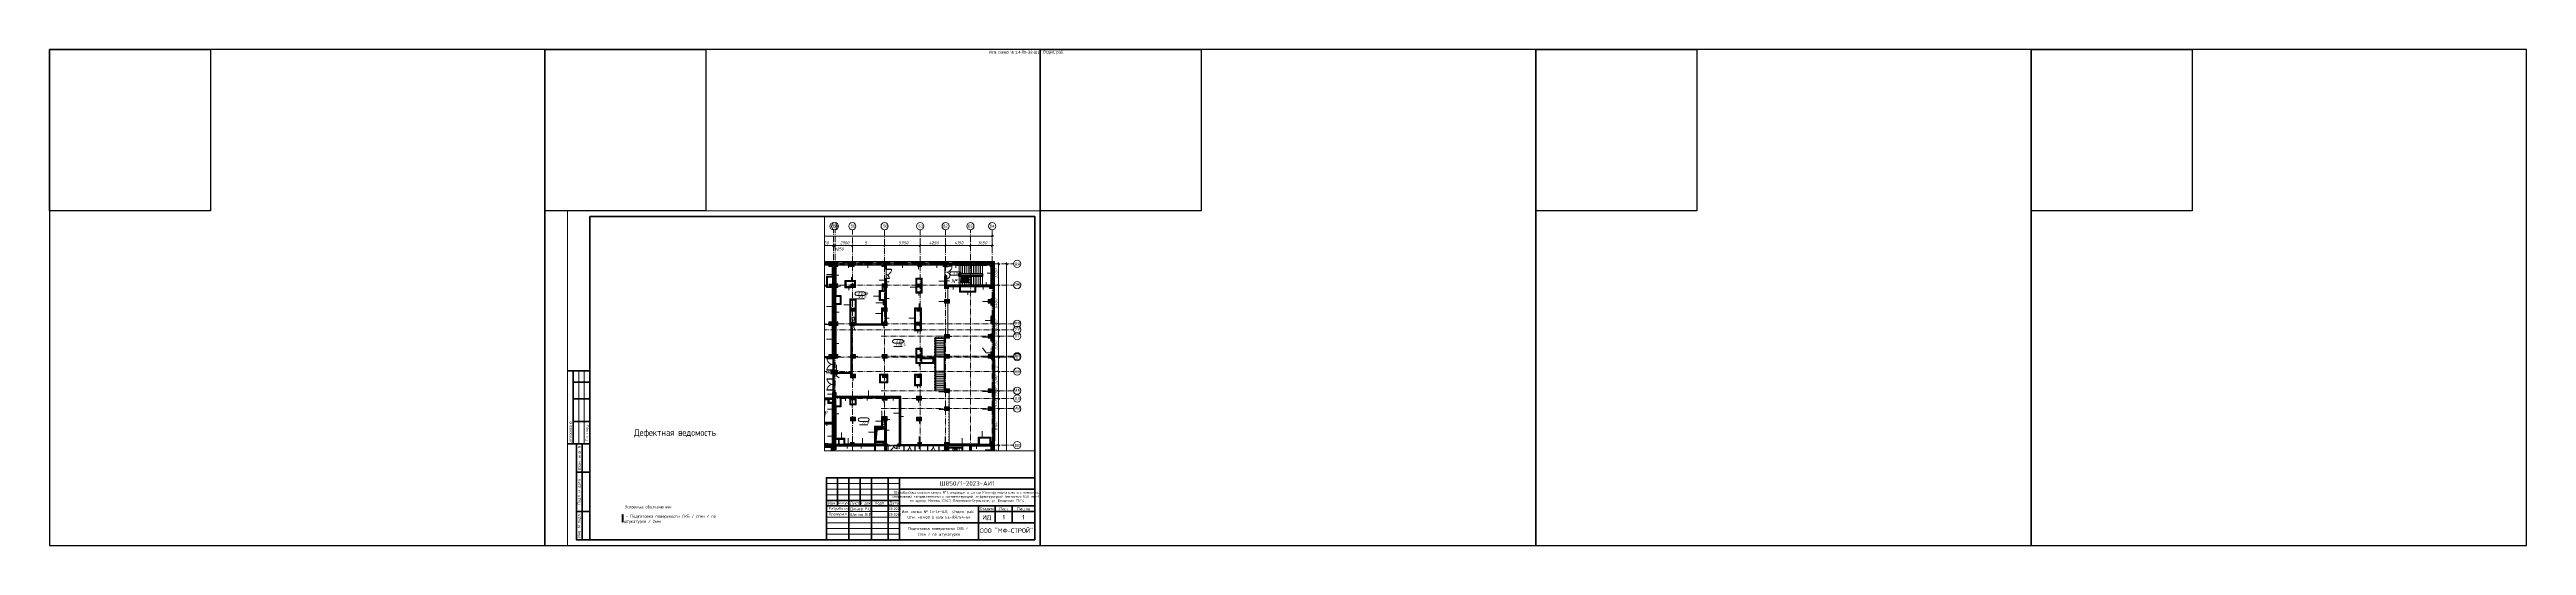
# Paper-space layout '14ШпБибл' of a CAD drawing. Header units: millimetres. Extents: x -143 to 2057, y 0 to 440.
# The model-space entities are those that its viewports show. They can reach past a viewport. Long polylines and large blocks are cut down to what shows.
import ezdxf
from ezdxf.enums import TextEntityAlignment as Align

# ---------------------------------------------------------------- set-up
doc = ezdxf.new("R2018")
doc.units = ezdxf.units.MM
for name, color, linetype in [('PDF _Геометрия', 7, 'Continuous'), ('PDF _Текст', 7, 'Continuous'), ('Условные обозначения', 90, 'Continuous')]:
    doc.layers.add(name, color=color, linetype=linetype)
doc.layers.add('PDF _Сплошная заливка', color=7, linetype='Continuous', true_color=0xffffff)
doc.layers.add('ВЭ', color=7, linetype='Continuous', lineweight=15, plot=False)
doc.styles.add('PDF ArialMT', font='arial.ttf')
doc.styles.add('PDF ISOCPEUR Italic', font='isocpeui.ttf')
doc.styles.get("Standard").update_dxf_attribs({"font": 'arial.ttf'})
doc.styles.add('СПДС', font='isocpeur.ttf', dxfattribs={"width": 0.9})

# ---------------------------------------------------------------- blocks, each defined once
blk = doc.blocks.new('*U158')
at = {"lineweight": 0}
blk.add_lwpolyline([(-415, -5), (5, -5), (5, 292), (-415, 292)], close=True, dxfattribs=at)
at = {"color": 0, "linetype": 'Continuous', "lineweight": 50}
blk.add_lwpolyline([(-395, 287), (0, 287), (0, 0), (-395, 0)], close=True, dxfattribs=at)
at = {"lineweight": 35}
for points in [[(-395, 150), (-415, 150)], [(-410, 85), (-410, 150)], [(-395, 140), (-410, 140)], [(-395, 125), (-410, 125)], [(-395, 105), (-410, 105)], [(-395, 85), (-415, 85)], [(-395, 85), (-407, 85), (-407, 0), (-395, 0)], [(-402, 0), (-402, 85)], [(-395, 60), (-407, 60)], [(-175, 55), (-175, 30)], [(-165, 55), (-165, 0)], [(-155, 55), (-155, 30)], [(-145, 55), (-145, 0)], [(-130, 55), (-130, 0)], [(-120, 55), (-120, 0)], [(-120, 45), (0, 45)], [(-395, 25), (-407, 25)], [(-185, 35), (-120, 35)], [(-185, 30), (0, 30)], [(-50, 30), (-50, 0)], [(-50, 25), (0, 25)], [(-35, 30), (-35, 15)], [(-20, 30), (-20, 15)], [(-120, 15), (0, 15)]]:
    blk.add_lwpolyline(points, dxfattribs=at)
at = {"lineweight": 18}
for points in [[(-405, 85), (-405, 150)], [(-400, 85), (-400, 150)], [(-185, 50), (-120, 50)], [(-185, 45), (-120, 45)], [(-185, 40), (-120, 40)], [(-185, 25), (-120, 25)], [(-185, 20), (-120, 20)], [(-185, 15), (-120, 15)], [(-185, 10), (-120, 10)], [(-185, 5), (-120, 5)]]:
    blk.add_lwpolyline(points, dxfattribs=at)
at = {"lineweight": 35}
blk.add_lwpolyline([(-185, 0), (0, 0), (0, 55), (-185, 55)], close=True, dxfattribs=at)
at = {"lineweight": 0}
blk.add_lwpolyline([(0, -5), (5, -5), (5, 0)], dxfattribs=at)
at = {"lineweight": -2, "char_height": 2.5, "attachment_point": 5, "rotation": 90, "style": 'СПДС'}
for s, insert, width in [('Согласовано', (-412.5, 95), 19.991), ('Гл. спец.', (-397.5, 95), 19.991), ('Взам. инв. N', (-404.5, 72.5), 24.991), ('Подл. и дата', (-404.5, 42.5), 34.991), ('Инв. N подл.', (-404.5, 12.5), 24.991)]:
    blk.add_mtext(s, dxfattribs=dict(at, insert=insert, width=width))
at = {"lineweight": -2, "char_height": 2.5, "style": 'СПДС'}
for s, insert, width, attachment_point in [('Разработал', (-183.1, 27.5), 17.953, 4), ('Проверил', (-183.1, 22.5), 17.953, 4), ('Изм.', (-180, 32.5), 10, 5), ('Кол.уч.', (-170, 32.5), 10, 5), ('Лист', (-160, 32.5), 10, 5), ('N док.', (-150, 32.5), 10, 5), ('Подп.', (-137.5, 32.5), 15, 5), ('Дата', (-125, 32.5), 10, 5), ('Стадия', (-42.5, 27.5), 15, 5), ('Лист', (-27.5, 27.5), 15, 5), ('Листов', (-10, 27.5), 20, 5)]:
    blk.add_mtext(s, dxfattribs=dict(at, insert=insert, width=width, attachment_point=attachment_point))
at = {"insert": (-119.3, 43.2), "char_height": 2.2, "attachment_point": 1, "style": 'СПДС'}
blk.add_mtext_dynamic_manual_height_columns('\\pxqc;Общеобразовательная школа №1, входящая в состав Многофункционального комплекса спортивной направленности с соответствующей инфраструктурой (емкостью 850 мест)½ \\Pпо адресу: Москва, СЗАО, Покровское‐Стрешнево, уч. Владение 71/14', width=118.293, gutter_width=0, heights=[12.8], dxfattribs=at)
at = {"lineweight": 30, "width": 0.9, "flags": 104}
blk.add_attdef('ШАПКА', text='', height=3, dxfattribs=at).set_placement((-135, 281), align=Align.MIDDLE_CENTER)
at = {"style": 'СПДС'}
for tag, height, p in [('ШИФР_ПРОЕКТА', 4, (-60, 50)), ('НАИМЕНОВАНИЕ_ОБЪЕКТА', 2.5, (-85, 25)), ('СТАДИЯ', 4, (-42.5, 20)), ('ЛИСТ_первый', 4, (-27.5, 20)), ('ЛИСТОВ', 4, (-10, 20)), ('НАИМЕНОВАНИЕ_ОБЪЕКТА2', 2.5, (-85, 20)), ('НАИМЕНОВАНИЕ_ЧЕРТЕЖА2', 2.5, (-85, 5)), ('НАИМЕНОВАНИЕ_ЧЕРТЕЖА1', 2.5, (-85, 10)), ('ОРГАНИЗАЦИЯ_РАЗРАБОТЧИК1', 4, (-25, 8.1))]:
    blk.add_attdef(tag, text='', height=height, dxfattribs=at).set_placement(p, align=Align.MIDDLE_CENTER)
for tag, p in [('РАЗРАБОТЧИК', (-164, 27.5)), ('РУК.ГРУППЫ', (-164, 22.5))]:
    blk.add_attdef(tag, text='', height=2.5, dxfattribs=at).set_placement(p, align=Align.MIDDLE_LEFT)
at = {"style": 'СПДС', "width": 0.9}
for p in [(-129.6, 26.4), (-129.6, 21.4)]:
    blk.add_attdef('ДАТА', p, '', height=2.3, dxfattribs=at)
blk = doc.blocks.new('*U2648')
at = {"color": 4}
blk.add_lwpolyline([(-220, -220), (220, -220), (220, 220), (-220, 220)], close=True, dxfattribs=at)
at = {"color": 3}
blk.add_lwpolyline([(-220, 220), (-77, 220), (-77, 77), (-220, 77)], close=True, dxfattribs=at)
blk = doc.blocks.new('*U2649')
at = {"color": 0, "linetype": 'ByBlock', "lineweight": -2, "transparency": 16777216}
for p in [(0, 0), (440, 0), (880, 0), (1320, 0), (1760, 0)]:
    blk.add_blockref('*U2648', p, dxfattribs=at)

msp = doc.modelspace()

# ---------------------------------------------------------------- hatches: boundary and pattern name
at = {"layer": 'PDF _Сплошная заливка', "transparency": 33554559}
h = msp.add_hatch(color=256, dxfattribs=at)
h.paths.add_polyline_path([(-213026.1966, 179270.9029), (-212999.1964, 179270.9029), (-212999.1964, 179297.9009), (-219902.1951, 179297.9009), (-219902.1951, 179270.9029), (-213238.0699, 179270.9029)], flags=0)
h.paths.add_polyline_path([(-224741.5329, 179270.9029), (-224741.5329, 179297.9009), (-225936.532, 179297.9009), (-225936.532, 179270.9029), (-224926.2392, 179270.9029)], flags=0)
h.paths.add_polyline_path([(-220752.1962, 179270.9029), (-220752.1962, 179297.9009), (-223041.5329, 179297.9009), (-223041.5329, 179270.9029), (-221586.7628, 179270.9029)], flags=0)
h.paths.add_polyline_path([(-228265.7155, 179270.9029), (-227636.5321, 179270.9029), (-227636.5321, 179297.9009), (-228831.5332, 179297.9009), (-228831.5332, 179270.9029)], flags=0)
h.paths.add_polyline_path([(-230531.5312, 179270.9029), (-230531.5312, 179297.9009), (-231726.5323, 179297.9009), (-231726.5323, 179270.9029), (-231605.1918, 179270.9029)], flags=0)
h.paths.add_polyline_path([(-234109.8002, 179270.9029), (-233426.5324, 179270.9029), (-233426.5324, 179297.9009), (-234621.5314, 179297.9009), (-234621.5314, 179270.9029)], flags=0)
h.paths.add_polyline_path([(-236321.5315, 179270.9029), (-236321.5315, 179297.9009), (-237516.5305, 179297.9009), (-237516.5305, 179270.9029), (-236614.4085, 179270.9029)], flags=0)
h.paths.add_polyline_path([(-239216.5305, 179270.9029), (-239216.5305, 179297.9009), (-242926.19, 179297.9009), (-242926.19, 179270.9029), (-239953.8848, 179270.9029)], flags=0)
h.paths.add_polyline_path([(-245926.1886, 179270.9029), (-244626.1922, 179270.9029), (-244626.1922, 179297.9009), (-245926.1886, 179297.9009)], flags=0)
h.paths.add_polyline_path([(-248302.5757, 179270.9029), (-247626.1909, 179270.9029), (-247626.1909, 179297.9009), (-248926.1873, 179297.9009), (-248926.1873, 179270.9029)], flags=0)
h.paths.add_polyline_path([(-251926.1902, 179270.9029), (-250626.1895, 179270.9029), (-250626.1895, 179297.9009), (-251926.1902, 179297.9009)], flags=0)
h.paths.add_polyline_path([(-256651.2687, 179270.9029), (-256626.1868, 179270.9029), (-256626.1868, 179297.9009), (-257926.1874, 179297.9009), (-257926.1874, 179270.9029)], flags=0)
h.paths.add_polyline_path([(-254926.1888, 179270.9029), (-253626.1881, 179270.9029), (-253626.1881, 179297.9009), (-254926.1888, 179297.9009)], flags=0)
h.paths.add_polyline_path([(-264476.1869, 179270.9029), (-262626.1883, 179270.9029), (-262626.1883, 179297.9009), (-264576.1872, 179297.9009), (-264576.1872, 179270.9029)], flags=0)
h.paths.add_polyline_path([(-259626.1854, 179270.9029), (-259626.1854, 179297.9009), (-260926.1861, 179297.9009), (-260926.1861, 179270.9029), (-259990.745, 179270.9029)], flags=0)
h = msp.add_hatch(color=256, dxfattribs=at)
h.paths.add_polyline_path([(-213176.1955, 179120.9023), (-213126.1959, 179120.9023), (-213126.1959, 179170.9025), (-219902.1951, 179170.9025), (-219902.1951, 179120.9023), (-213238.0699, 179120.9023)], flags=0)
h.paths.add_polyline_path([(-223041.5329, 179120.9023), (-220752.1962, 179120.9023), (-220752.1962, 179170.9025), (-223041.5329, 179170.9025)], flags=0)
h.paths.add_polyline_path([(-224741.5329, 179120.9023), (-224741.5329, 179170.9025), (-225936.532, 179170.9025), (-225936.532, 179120.9023), (-224926.2392, 179120.9023)], flags=0)
h.paths.add_polyline_path([(-228265.7155, 179120.9023), (-227636.5321, 179120.9023), (-227636.5321, 179170.9025), (-228831.5332, 179170.9025), (-228831.5332, 179120.9023)], flags=0)
h.paths.add_polyline_path([(-234109.8002, 179120.9023), (-233426.5324, 179120.9023), (-233426.5324, 179170.9025), (-234621.5314, 179170.9025), (-234621.5314, 179120.9023)], flags=0)
h.paths.add_polyline_path([(-231605.1918, 179120.9023), (-230531.5312, 179120.9023), (-230531.5312, 179170.9025), (-231726.5323, 179170.9025), (-231726.5323, 179120.9023)], flags=0)
h.paths.add_polyline_path([(-236321.5315, 179120.9023), (-236321.5315, 179170.9025), (-237516.5305, 179170.9025), (-237516.5305, 179120.9023), (-236614.4085, 179120.9023)], flags=0)
h.paths.add_polyline_path([(-239216.5305, 179120.9023), (-239216.5305, 179170.9025), (-242926.19, 179170.9025), (-242926.19, 179120.9023), (-239953.8848, 179120.9023)], flags=0)
h.paths.add_polyline_path([(-248926.1873, 179120.9023), (-247626.1909, 179120.9023), (-247626.1909, 179170.9025), (-248926.1873, 179170.9025)], flags=0)
h.paths.add_polyline_path([(-244626.1922, 179120.9023), (-244626.1922, 179170.9025), (-245926.1886, 179170.9025), (-245926.1886, 179120.9023), (-244963.0993, 179120.9023)], flags=0)
h.paths.add_polyline_path([(-250626.1895, 179120.9023), (-250626.1895, 179170.9025), (-251926.1902, 179170.9025), (-251926.1902, 179120.9023), (-251642.052, 179120.9023)], flags=0)
h.paths.add_polyline_path([(-254926.1888, 179120.9023), (-253626.1881, 179120.9023), (-253626.1881, 179170.9025), (-254926.1888, 179170.9025)], flags=0)
h.paths.add_polyline_path([(-256626.1868, 179120.9023), (-256626.1868, 179170.9025), (-257926.1874, 179170.9025), (-257926.1874, 179120.9023), (-256651.2687, 179120.9023)], flags=0)
h.paths.add_polyline_path([(-259626.1854, 179120.9023), (-259626.1854, 179170.9025), (-260926.1861, 179170.9025), (-260926.1861, 179120.9023), (-259990.745, 179120.9023)], flags=0)
h.paths.add_polyline_path([(-263330.2213, 179120.9023), (-262626.1883, 179120.9023), (-262626.1883, 179170.9025), (-264426.1867, 179170.9025), (-264426.1867, 179120.9023), (-264326.1863, 179120.9023)], flags=0)
h = msp.add_hatch(color=256, dxfattribs=at)
h.paths.add_polyline_path([(-213176.1955, 179020.9019), (-213176.1955, 179120.9023), (-219902.1951, 179120.9023), (-219902.1951, 179020.9019), (-213238.0699, 179020.9019)], flags=0)
h.paths.add_polyline_path([(-220752.1962, 179020.9019), (-220752.1962, 179120.9023), (-223041.5329, 179120.9023), (-223041.5329, 179020.9019), (-221026.1962, 179020.9019)], flags=0)
h.paths.add_polyline_path([(-225936.532, 179020.9019), (-224741.5329, 179020.9019), (-224741.5329, 179120.9023), (-225936.532, 179120.9023)], flags=0)
h.paths.add_polyline_path([(-228831.5332, 179020.9019), (-227636.5321, 179020.9019), (-227636.5321, 179120.9023), (-228831.5332, 179120.9023)], flags=0)
h.paths.add_polyline_path([(-230531.5312, 179020.9019), (-230531.5312, 179120.9023), (-231726.5323, 179120.9023), (-231726.5323, 179020.9019), (-231605.1918, 179020.9019)], flags=0)
h.paths.add_polyline_path([(-234621.5314, 179020.9019), (-233426.5324, 179020.9019), (-233426.5324, 179120.9023), (-234621.5314, 179120.9023)], flags=0)
h.paths.add_polyline_path([(-236321.5315, 179020.9019), (-236321.5315, 179120.9023), (-237516.5305, 179120.9023), (-237516.5305, 179020.9019), (-236614.4085, 179020.9019)], flags=0)
h.paths.add_polyline_path([(-239216.5305, 179020.9019), (-239216.5305, 179120.9023), (-242926.19, 179120.9023), (-242926.19, 179020.9019), (-239953.8848, 179020.9019)], flags=0)
h.paths.add_polyline_path([(-244626.1922, 179020.9019), (-244626.1922, 179120.9023), (-245926.1886, 179120.9023), (-245926.1886, 179020.9019), (-244963.0993, 179020.9019)], flags=0)
h.paths.add_polyline_path([(-247626.1909, 179020.9019), (-247626.1909, 179120.9023), (-248926.1873, 179120.9023), (-248926.1873, 179020.9019), (-248302.5757, 179020.9019)], flags=0)
h.paths.add_polyline_path([(-250626.1895, 179020.9019), (-250626.1895, 179120.9023), (-251926.1902, 179120.9023), (-251926.1902, 179020.9019), (-251642.052, 179020.9019)], flags=0)
h.paths.add_polyline_path([(-253626.1881, 179020.9019), (-253626.1881, 179120.9023), (-254926.1888, 179120.9023), (-254926.1888, 179020.9019)], flags=0)
h.paths.add_polyline_path([(-256651.2687, 179020.9019), (-256626.1868, 179020.9019), (-256626.1868, 179120.9023), (-257926.1874, 179120.9023), (-257926.1874, 179020.9019)], flags=0)
h.paths.add_polyline_path([(-259990.745, 179020.9019), (-259626.1854, 179020.9019), (-259626.1854, 179120.9023), (-260926.1861, 179120.9023), (-260926.1861, 179020.9019)], flags=0)
h.paths.add_polyline_path([(-263330.2213, 179020.9019), (-262626.1883, 179020.9019), (-262626.1883, 179120.9023), (-264326.1863, 179120.9023), (-264326.1863, 179021.2507), (-263526.1875, 179020.9019)], flags=0)
at = {"layer": 'PDF _Сплошная заливка', "true_color": 0xff7d7d, "transparency": 33554559}
h = msp.add_hatch(color=11, dxfattribs=at)
h.paths.add_polyline_path([(-241623.623, 178711.2512), (-240626.1919, 178711.2512), (-240626.1919, 178771.2498), (-242866.1915, 178771.2498), (-242866.4886, 178711.2512)], flags=0)
h.paths.add_polyline_path([(-244963.0993, 178711.2512), (-244686.4922, 178711.2512), (-244686.4922, 178771.2498), (-245326.1907, 178771.2498), (-245326.1907, 178711.2512), (-245266.1922, 178711.2512)], flags=0)
at = {"layer": 'PDF _Сплошная заливка', "transparency": 33554559}
for points in [[(-239826.191, 178521.2488), (-239826.191, 179021.2507), (-240626.1919, 179021.2507), (-240626.1919, 178521.2488), (-239953.8848, 178521.2488)], [(-239869.8981, 175521.2502), (-239826.191, 175521.2502), (-239826.191, 178895.9015), (-240076.192, 178895.9015), (-240076.192, 175521.2502), (-239953.8848, 175521.2502)], [(-237026.191, 178520.9043), (-236526.1913, 178520.9043), (-236526.1913, 179020.9019), (-237026.191, 179020.9019), (-237026.191, 178770.901)], [(-231605.1918, 178520.9043), (-231126.192, 178520.9043), (-231126.192, 179020.9019), (-231626.1917, 179020.9019), (-231626.1917, 178520.9043)], [(-221526.1959, 178520.9043), (-221284.1954, 178520.9043), (-221284.1954, 178526.2523), (-221276.195, 178526.2523), (-221276.195, 178521.2488), (-221026.1962, 178521.2488), (-221026.1962, 179020.9019), (-221526.1959, 179020.9019), (-221526.1959, 178654.1894)], [(-240076.192, 176751.2497), (-240076.192, 176776.2498), (-240996.0973, 176776.2498), (-240996.0973, 176751.2497), (-240946.0972, 176751.2497)], [(-239526.192, 175021.2525), (-239276.191, 175021.2525), (-239276.191, 175521.2502), (-239776.1908, 175521.2502), (-239776.1908, 175021.2525)], [(-236426.5396, 175960.9048), (-236326.5393, 175960.9048), (-236326.5393, 176060.9052), (-237826.5385, 176060.9052), (-237826.5385, 175960.9048), (-236614.4085, 175960.9048)], [(-236326.5393, 175520.9014), (-236306.5383, 175520.9014), (-236306.5383, 176060.9052), (-236326.5393, 176060.9052), (-236326.5393, 175960.9048)], [(-232213.2957, 172850.9161), (-232193.2948, 172850.9161), (-232193.2948, 174405.9126), (-232213.2957, 174405.9126), (-232213.2957, 172950.9165)], [(-226076.1941, 174220.905), (-225976.1937, 174220.905), (-225976.1937, 176410.9022), (-226076.1941, 176410.9022), (-226076.1941, 174699.218)], [(-225976.1937, 176350.9037), (-225276.1932, 176350.9037), (-225276.1932, 176450.9041), (-225976.1937, 176450.9041), (-225976.1937, 176410.9022)], [(-225276.1932, 174120.9046), (-225176.1927, 174120.9046), (-225176.1927, 176410.9022), (-225276.1932, 176410.9022), (-225276.1932, 174220.905)], [(-221026.1962, 175370.9051), (-221026.1962, 176871.251), (-221276.195, 176871.251), (-221276.195, 175370.9051), (-221074.5817, 175370.9051)], [(-218796.1949, 175120.9041), (-213776.1962, 175120.9041), (-213776.1962, 175370.9051), (-220776.1952, 175370.9051), (-220776.1952, 175120.9041), (-218856.1956, 175120.9041)], [(-218796.1949, 174270.9052), (-218776.1961, 174270.9052), (-218776.1961, 175100.9032), (-218796.1949, 175100.9032), (-218796.1949, 174370.9056)], [(-216276.1951, 174250.9043), (-216176.1968, 174250.9043), (-216176.1968, 174270.9052), (-218796.1949, 174270.9052), (-218796.1949, 174250.9043), (-218247.2844, 174250.9043)], [(-216276.1951, 174270.9052), (-216276.1951, 174370.9056), (-218776.1961, 174370.9056), (-218776.1961, 174270.9052), (-218247.2844, 174270.9052)], [(-238708.6919, 173556.2495), (-238688.691, 173556.2495), (-238688.691, 173576.2505), (-239526.192, 173576.2505), (-239526.192, 173556.2495)], [(-238808.6923, 173456.2491), (-238708.6919, 173456.2491), (-238708.6919, 173556.2495), (-239526.192, 173556.2495), (-239526.192, 173456.2491)], [(-238708.6919, 172176.2493), (-238708.6919, 172196.2503), (-239526.192, 172196.2503), (-239526.192, 172176.2493), (-238808.6923, 172176.2493)], [(-238708.6919, 172176.2493), (-238688.691, 172176.2493), (-238688.691, 173556.2495), (-238708.6919, 173556.2495), (-238708.6919, 172196.2503)], [(-236226.5388, 172970.9045), (-236226.5388, 172990.9054), (-237146.539, 172990.9054), (-237146.539, 172970.9045), (-236326.5393, 172970.9045)], [(-236326.5393, 172870.9041), (-236326.5393, 172970.9045), (-237126.538, 172970.9045), (-237126.538, 172870.9041), (-237026.5398, 172870.9041)], [(-236326.5393, 168670.9052), (-236226.5388, 168670.9052), (-236226.5388, 172970.9045), (-236326.5393, 172970.9045), (-236326.5393, 169035.6284)], [(-236226.5388, 168670.9052), (-236206.54, 168670.9052), (-236206.54, 172990.9054), (-236226.5388, 172990.9054), (-236226.5388, 169035.6284)], [(-231546.1923, 172850.9161), (-231246.1933, 172850.9161), (-231246.1933, 172950.9165), (-232193.2948, 172950.9165), (-232193.2948, 172850.9161), (-231605.1918, 172850.9161)], [(-231566.1932, 172130.9168), (-231546.1923, 172130.9168), (-231546.1923, 172830.9151), (-231566.1932, 172830.9151), (-231566.1932, 172230.9171)], [(-231546.1923, 172230.9171), (-231446.1919, 172230.9171), (-231446.1919, 172850.9161), (-231546.1923, 172850.9161), (-231546.1923, 172575.3725)], [(-231546.1923, 172130.9168), (-231246.1933, 172130.9168), (-231246.1933, 172230.9171), (-231546.1923, 172230.9171), (-231546.1923, 172205.917)], [(-226300.0259, 169170.9049), (-226200.0255, 169170.9049), (-226200.0255, 171500.9023), (-226300.0259, 171500.9023), (-226300.0259, 170451.5269)], [(-221276.195, 172421.2511), (-220576.1944, 172421.2511), (-220576.1944, 172921.2531), (-221276.195, 172921.2531), (-221276.195, 172575.3725)], [(-240626.1919, 168671.2518), (-239826.191, 168671.2518), (-239826.191, 169171.2515), (-240626.1919, 169171.2515), (-240626.1919, 169035.6284)], [(-240076.192, 163721.2521), (-239826.191, 163721.2521), (-239826.191, 168671.2518), (-240076.192, 168671.2518), (-240076.192, 166203.8314)], [(-239526.192, 168671.2518), (-239276.191, 168671.2518), (-239276.191, 169171.2515), (-239776.1908, 169171.2515), (-239776.1908, 168671.2518)], [(-237026.5398, 168670.9052), (-236326.5393, 168670.9052), (-236326.5393, 169170.9049), (-237026.5398, 169170.9049), (-237026.5398, 169035.6284)], [(-231726.5409, 168741.2529), (-231726.5409, 168871.2525), (-236326.5393, 168871.2525), (-236326.5393, 168741.2529), (-233274.93, 168741.2529)], [(-231605.1918, 168670.9052), (-231026.1938, 168670.9052), (-231026.1938, 169170.9049), (-231726.1921, 169170.9049), (-231726.1921, 168670.9052)], [(-225976.1937, 169150.904), (-225976.1937, 169170.9049), (-226320.0268, 169170.9049), (-226320.0268, 169150.904), (-226300.0259, 169150.904)], [(-225976.1937, 169050.9036), (-225976.1937, 169150.904), (-226300.0259, 169150.904), (-226300.0259, 169050.9036), (-226200.0255, 169050.9036)], [(-225471.1948, 167831.2533), (-225296.1941, 167831.2533), (-225296.1941, 167931.2516), (-225396.1945, 167931.2516), (-225397.3441, 167931.2516), (-226200.0255, 167931.2516), (-226200.0255, 167831.2533)], [(-225976.1937, 168670.9052), (-225276.1932, 168670.9052), (-225276.1932, 169170.9049), (-225976.1937, 169170.9049), (-225976.1937, 169035.6284)], [(-221276.195, 166571.2523), (-220576.1944, 166571.2523), (-220576.1944, 167071.2521), (-221276.195, 167071.2521), (-221276.195, 166911.7807)], [(-240626.1919, 163220.9057), (-239826.191, 163220.9057), (-239826.191, 163720.9055), (-240626.1919, 163720.9055), (-240626.1919, 163372.0366)], [(-239776.1908, 163220.9057), (-239276.191, 163220.9057), (-239276.191, 163720.9055), (-239776.1908, 163720.9055), (-239776.1908, 163372.0366)], [(-237026.5398, 163220.9057), (-236326.5393, 163220.9057), (-236326.5393, 163720.9055), (-237026.5398, 163720.9055), (-237026.5398, 163372.0366)], [(-231605.1918, 163220.9057), (-231026.1938, 163220.9057), (-231026.1938, 163720.9055), (-231726.1921, 163720.9055), (-231726.1921, 163220.9057)], [(-225276.1932, 162300.9056), (-225176.1927, 162300.9056), (-225176.1927, 162320.9065), (-226096.1929, 162320.9065), (-226096.1929, 162300.9056), (-225761.1072, 162300.9056)], [(-226076.1941, 162420.9048), (-225976.1937, 162420.9048), (-225976.1937, 164691.2524), (-226076.1941, 164691.2524), (-226076.1941, 163372.0366)], [(-225276.1932, 162320.9065), (-225276.1932, 162420.9048), (-226076.1941, 162420.9048), (-226076.1941, 162320.9065), (-225761.1072, 162320.9065)], [(-225976.1937, 163220.9057), (-225276.1932, 163220.9057), (-225276.1932, 163720.9055), (-225976.1937, 163720.9055), (-225976.1937, 163372.0366)], [(-223236.1943, 162320.9065), (-223236.1943, 162420.9048), (-225176.1927, 162420.9048), (-225176.1927, 162320.9065), (-223256.501, 162320.9065)], [(-223236.1943, 163151.2534), (-223236.1943, 163171.2522), (-225156.194, 163171.2522), (-225156.194, 163151.2534), (-223256.501, 163151.2534)], [(-223216.1956, 162300.9056), (-223216.1956, 162320.9065), (-225156.194, 162320.9065), (-225156.194, 162300.9056), (-223256.501, 162300.9056)], [(-223236.1943, 162420.9048), (-223236.1943, 163151.2534), (-223336.1947, 163151.2534), (-223336.1947, 162420.9048), (-223256.501, 162420.9048)], [(-223236.1943, 162320.9065), (-223216.1956, 162320.9065), (-223216.1956, 163171.2522), (-223236.1943, 163171.2522), (-223236.1943, 162420.9048)], [(-221276.195, 163221.2523), (-220576.1944, 163221.2523), (-220576.1944, 163721.2521), (-221276.195, 163721.2521), (-221276.195, 163372.0366)], [(-213976.196, 163221.2523), (-213276.196, 163221.2523), (-213276.196, 163721.2521), (-213976.196, 163721.2521), (-213976.196, 163372.0366)], [(-240326.1908, 160520.9061), (-239826.191, 160520.9061), (-239826.191, 161020.9058), (-240326.1908, 161020.9058), (-240326.1908, 160540.2396)], [(-239776.1908, 160520.9061), (-239276.191, 160520.9061), (-239276.191, 161020.9058), (-239776.1908, 161020.9058), (-239776.1908, 160540.2396)], [(-231026.1938, 159100.9062), (-230926.1934, 159100.9062), (-230926.1934, 159120.9072), (-232151.1916, 159120.9072), (-232151.1916, 159100.9062), (-231605.1918, 159100.9062)], [(-232051.1934, 160300.9065), (-231726.1921, 160300.9065), (-231726.1921, 160400.9069), (-232051.1934, 160400.9069), (-232051.1934, 160360.9072)], [(-225976.1937, 160420.9057), (-225976.1937, 160440.9066), (-226327.7193, 160440.9066), (-226327.7193, 160420.9057), (-226307.7184, 160420.9057)], [(-226327.7193, 158638.4066), (-226307.7184, 158638.4066), (-226307.7184, 160420.9057), (-226327.7193, 160420.9057), (-226327.7193, 158738.407)], [(-225276.1932, 158618.4056), (-225276.1932, 158638.4066), (-226327.7193, 158638.4066), (-226327.7193, 158618.4056), (-225376.1935, 158618.4056)], [(-225976.1937, 160320.9053), (-225976.1937, 160420.9057), (-226307.7184, 160420.9057), (-226307.7184, 160320.9053), (-226207.718, 160320.9053)], [(-221276.195, 157471.2539), (-220576.1944, 157471.2539), (-220576.1944, 157971.2537), (-221276.195, 157971.2537), (-221276.195, 157708.4448)], [(-240076.192, 152421.256), (-239826.191, 152421.256), (-239826.191, 157391.0801), (-240076.192, 157391.0801), (-240076.192, 154876.6478)], [(-239826.191, 148521.2561), (-239776.1908, 148521.2561), (-239776.1908, 157391.0801), (-239826.191, 157391.0801), (-239826.191, 149213.056)], [(-239776.1908, 148471.2558), (-239526.192, 148471.2558), (-239526.192, 157422.2548), (-239776.1908, 157422.2548), (-239776.1908, 149213.056)], [(-228756.1928, 156701.2544), (-228736.194, 156701.2544), (-228736.194, 156721.2553), (-239526.192, 156721.2553), (-239526.192, 156701.2544), (-237026.5398, 156701.2544), (-237026.5398, 156720.9065), (-236326.5393, 156720.9065), (-236326.5393, 156701.2544), (-231726.1921, 156701.2544), (-231726.1921, 156720.9065), (-231026.1938, 156720.9065), (-231026.1938, 156701.2544), (-229935.4537, 156701.2544)], [(-236226.5388, 155400.9071), (-236226.5388, 155420.908), (-237146.539, 155420.908), (-237146.539, 155400.9071), (-236326.5393, 155400.9071)], [(-237126.538, 155520.9062), (-237026.5398, 155520.9062), (-237026.5398, 156581.2552), (-237126.538, 156581.2552), (-237126.538, 156220.9068)], [(-236326.5393, 155420.908), (-236326.5393, 155520.9062), (-237126.538, 155520.9062), (-237126.538, 155420.908), (-236614.4085, 155420.908)], [(-231026.1938, 153221.2548), (-231026.1938, 153321.2551), (-231826.1925, 153321.2551), (-231826.1925, 153221.2548), (-231605.1918, 153221.2548)], [(-228876.1941, 148771.257), (-228856.1931, 148771.257), (-228856.1931, 156581.2552), (-228876.1941, 156581.2552), (-228876.1941, 149213.056)], [(-220576.1944, 154471.2553), (-220576.1944, 154971.2551), (-221276.195, 154971.2551), (-221276.195, 154471.2553), (-220751.8927, 154471.2553)], [(-240076.192, 152171.255), (-239826.191, 152171.255), (-239826.191, 152421.256), (-245276.1904, 152421.256), (-245276.1904, 152171.255), (-241623.623, 152171.255)], [(-240076.192, 148521.2561), (-239826.191, 148521.2561), (-239826.191, 152171.255), (-240076.192, 152171.255), (-240076.192, 148771.257)], [(-238104.4418, 149681.2566), (-238084.4409, 149681.2566), (-238084.4409, 149701.2554), (-239526.192, 149701.2554), (-239526.192, 149681.2566), (-238284.1467, 149681.2566)], [(-238204.44, 149581.2563), (-238104.4418, 149581.2563), (-238104.4418, 149681.2566), (-239526.192, 149681.2566), (-239526.192, 149581.2563), (-238284.1467, 149581.2563)], [(-239096.1912, 148781.2553), (-238996.1908, 148781.2553), (-238996.1908, 149581.2563), (-239096.1912, 149581.2563), (-239096.1912, 149213.056)], [(-238996.1908, 148781.2553), (-238976.192, 148781.2553), (-238976.192, 149581.2563), (-238996.1908, 149581.2563), (-238996.1908, 149213.056)], [(-238204.44, 148781.2553), (-238104.4418, 148781.2553), (-238104.4418, 149581.2563), (-238204.44, 149581.2563), (-238204.44, 149213.056)], [(-232908.183, 149021.2558), (-232778.1833, 149021.2558), (-232778.1833, 151720.9088), (-233028.1822, 151720.9088), (-233028.1822, 149021.2558), (-233008.1834, 149021.2558)], [(-231126.192, 151470.9079), (-231126.192, 151720.9088), (-232778.1833, 151720.9088), (-232778.1833, 151470.9079), (-231376.193, 151470.9079)], [(-231626.1917, 149021.2558), (-231376.193, 149021.2558), (-231376.193, 149271.2568), (-232778.1833, 149271.2568), (-232778.1833, 149021.2558)], [(-231826.1925, 151720.9088), (-231726.1921, 151720.9088), (-231726.1921, 153221.2548), (-231826.1925, 153220.9082), (-231826.1925, 152044.853)], [(-231187.7578, 149021.2558), (-231126.192, 149021.2558), (-231126.192, 151470.9079), (-231376.193, 151470.9079), (-231376.193, 149021.2558)], [(-231246.1933, 151720.9088), (-231146.1929, 151720.9088), (-231146.1929, 151740.9076), (-231246.1933, 151740.9076), (-231246.1933, 152700.9075), (-231146.1929, 152700.9075), (-231146.1929, 152720.9084), (-231266.1921, 152720.9084), (-231266.1921, 151720.9088)], [(-231146.1929, 151720.9088), (-231126.192, 151720.9088), (-231126.192, 152720.9084), (-231146.1929, 152720.9084), (-231146.1929, 151740.9076)], [(-215646.1957, 148771.257), (-215626.1969, 148771.257), (-215626.1969, 149916.2558), (-215646.1957, 149916.2558), (-215646.1957, 149213.056)], [(-213676.1964, 149896.257), (-213656.196, 149896.257), (-213656.196, 149916.2558), (-215626.1969, 149916.2558), (-215626.1969, 149896.257), (-214907.808, 149896.257)], [(-215626.1969, 148771.257), (-215526.1965, 148771.257), (-215526.1965, 149896.257), (-215626.1969, 149896.257), (-215626.1969, 149213.056)], [(-213776.1962, 149796.2567), (-213676.1964, 149796.2567), (-213676.1964, 149896.257), (-215526.1965, 149896.257), (-215526.1965, 149796.2567), (-214907.808, 149796.2567)], [(-213776.1962, 149021.2558), (-213676.1964, 149021.2558), (-213676.1964, 149796.2567), (-213776.1962, 149796.2567), (-213776.1962, 149213.056)], [(-233008.1834, 147301.2569), (-232908.183, 147301.2569), (-232908.183, 148531.2565), (-233008.1834, 148531.2565), (-233008.1834, 147797.1596)], [(-220751.8927, 147291.2565), (-220736.1955, 147291.2565), (-220736.1955, 148521.2561), (-220836.1959, 148521.2561), (-220836.1959, 147291.2565)], [(-218406.196, 148521.2561), (-217176.1964, 148521.2561), (-217176.1964, 148771.257), (-220576.1944, 148771.257), (-220576.1944, 148521.2561), (-218426.1947, 148521.2561)], [(-217636.1965, 147548.472), (-217176.1964, 147548.472), (-217176.1964, 147648.4724), (-218406.196, 147648.4724), (-218406.196, 147548.472), (-218247.2844, 147548.472)], [(-213776.1962, 148521.2561), (-213776.1962, 148771.257), (-217176.1964, 148771.257), (-217176.1964, 148521.2561), (-214907.808, 148521.2561)]]:
    msp.add_hatch(color=256, dxfattribs=at).paths.add_polyline_path(points)
at = {"layer": 'PDF _Сплошная заливка', "true_color": 0xff7d7d, "transparency": 33554559}
for points in [[(-240136.1905, 178461.2503), (-240076.192, 178461.2503), (-240076.192, 178521.2488), (-240626.1919, 178521.2488), (-240626.1919, 178461.2503)], [(-239526.192, 175581.2487), (-239466.1914, 175581.2487), (-239466.1914, 178521.2488), (-239526.192, 178521.2488), (-239526.192, 176115.1165)], [(-237266.1915, 178710.9024), (-237206.1908, 178710.9024), (-237206.1908, 178770.901), (-237456.5298, 178770.901), (-237456.5298, 178710.9024)], [(-236614.4085, 178460.9015), (-236466.1927, 178460.9015), (-236466.1927, 178520.9043), (-237206.1908, 178520.9043), (-237206.1908, 178460.9015)], [(-240136.1905, 176776.2498), (-240136.1905, 176836.2526), (-241081.096, 176836.2526), (-241081.096, 176776.2498), (-241021.0974, 176776.2498)], [(-240626.1919, 174961.2498), (-240136.1905, 174961.2498), (-240136.1905, 175021.2525), (-241081.096, 175021.2525), (-241081.096, 174961.2498)], [(-240136.1905, 170021.2527), (-240076.192, 170021.2527), (-240076.192, 175021.2525), (-240136.1905, 175021.2525), (-240136.1905, 171867.4254)], [(-239526.192, 173636.2532), (-239466.1914, 173636.2532), (-239466.1914, 175021.2525), (-239526.192, 175021.2525), (-239526.192, 174699.218)], [(-236306.5383, 176080.9018), (-236306.5383, 176140.9046), (-238006.5384, 176140.9046), (-238006.5384, 176080.9018), (-236614.4085, 176080.9018)], [(-236266.5386, 174960.9053), (-236266.5386, 175020.9038), (-237026.5398, 175020.9038), (-237026.5398, 174960.9053), (-236326.5393, 174960.9053)], [(-236246.5398, 175520.9014), (-236246.5398, 176140.9046), (-236306.5383, 176140.9046), (-236306.5383, 175520.9014), (-236266.5386, 175520.9014)], [(-231806.1916, 174425.9135), (-231806.1916, 174485.9121), (-232273.2964, 174485.9121), (-232273.2964, 174425.9135), (-232213.2957, 174425.9135)], [(-231326.1927, 175520.9014), (-231326.1927, 175580.9042), (-231786.1928, 175580.9042), (-231786.1928, 175520.9014), (-231605.1918, 175520.9014)], [(-231746.1931, 175020.9038), (-231726.1921, 175020.9038), (-231726.1921, 175520.9014), (-231786.1928, 175520.9014), (-231786.1928, 175020.9038)], [(-231126.192, 171580.906), (-231066.1935, 171580.906), (-231066.1935, 175020.9038), (-231126.192, 175020.9038), (-231126.192, 171867.4254)], [(-231026.1938, 174960.9053), (-230966.1931, 174960.9053), (-230966.1931, 175020.9038), (-231066.1935, 175020.9038), (-231066.1935, 174960.9053)], [(-226156.1935, 174040.9051), (-226096.1929, 174040.9051), (-226096.1929, 176530.9035), (-226156.1935, 176530.9035), (-226156.1935, 174699.218)], [(-225156.194, 174100.9037), (-225096.1933, 174100.9037), (-225096.1933, 176530.9035), (-225156.194, 176530.9035), (-225156.194, 174699.218)], [(-220776.1952, 174810.9047), (-220716.1945, 174810.9047), (-220716.1945, 175120.9041), (-220776.1952, 175120.9041), (-220776.1952, 174870.9032)], [(-213836.1964, 175060.9013), (-213776.1962, 175060.9013), (-213776.1962, 175120.9041), (-220716.1945, 175120.9041), (-220716.1945, 175060.9013), (-214907.808, 175060.9013)], [(-218856.1956, 174190.9014), (-218796.1949, 174190.9014), (-218796.1949, 175120.9041), (-218856.1956, 175120.9041), (-218856.1956, 174699.218)], [(-239526.192, 169231.2522), (-239466.1914, 169231.2522), (-239466.1914, 172176.2493), (-239526.192, 172176.2493), (-239526.192, 171867.4254)], [(-238688.691, 172176.2493), (-238628.6903, 172176.2493), (-238628.6903, 173636.2532), (-238688.691, 173636.2532), (-238688.691, 173283.3239)], [(-236206.54, 172990.9054), (-236206.54, 173050.9039), (-237203.2435, 173050.9039), (-237203.2435, 172990.9054), (-237143.2428, 172990.9054)], [(-236206.54, 168910.9035), (-236146.5394, 168910.9035), (-236146.5394, 173050.9039), (-236206.54, 173050.9039), (-236206.54, 169035.6284)], [(-231566.1932, 172770.9166), (-231566.1932, 172830.9151), (-232213.2957, 172830.9151), (-232213.2957, 172770.9166), (-231605.1918, 172770.9166)], [(-231326.1927, 171520.9032), (-231326.1927, 171580.906), (-231906.1919, 171580.906), (-231906.1919, 171520.9032), (-231605.1918, 171520.9032)], [(-231566.1932, 172050.9173), (-231566.1932, 172770.9166), (-231626.1917, 172770.9166), (-231626.1917, 172050.9173), (-231605.1918, 172050.9173)], [(-231326.1927, 172050.9173), (-231266.1921, 172050.9173), (-231266.1921, 172110.9158), (-231566.1932, 172110.9158), (-231566.1932, 172050.9173)], [(-231126.192, 169230.9035), (-231066.1935, 169230.9035), (-231066.1935, 171020.9056), (-231126.192, 171020.9056), (-231126.192, 170451.5269)], [(-231026.1938, 171020.9056), (-230966.1931, 171020.9056), (-230966.1931, 171580.906), (-231026.1938, 171580.906), (-231026.1938, 171159.474)], [(-226380.0253, 167751.2517), (-226320.0268, 167751.2517), (-226320.0268, 171580.906), (-226380.0253, 171580.906), (-226380.0253, 169035.6284)], [(-225976.1937, 171520.9032), (-225256.1944, 171520.9032), (-225256.1944, 171580.906), (-226320.0268, 171580.906), (-226320.0268, 171520.9032)], [(-225196.1937, 169170.9049), (-225196.1937, 171580.906), (-225256.1944, 171580.906), (-225256.1944, 169170.9049), (-225216.1946, 169170.9049)], [(-220576.1944, 172921.2531), (-220576.1944, 172981.2516), (-221276.195, 172981.2516), (-221276.195, 172921.2531), (-220751.8927, 172921.2531)], [(-220576.1944, 172421.2511), (-220516.196, 172421.2511), (-220516.196, 172981.2516), (-220576.1944, 172981.2516), (-220576.1944, 172921.2531)], [(-213976.196, 172921.2531), (-213526.1963, 172921.2531), (-213526.1963, 172981.2516), (-214036.1966, 172981.2516), (-214036.1966, 172921.2531)], [(-213586.1959, 172361.2526), (-213526.1963, 172361.2526), (-213526.1963, 172421.2511), (-213976.196, 172421.2511), (-213976.196, 172361.2526)], [(-240136.1905, 169171.2515), (-240136.1905, 169231.2522), (-240686.1904, 169231.2522), (-240686.1904, 169171.2515), (-240626.1919, 169171.2515)], [(-240626.1919, 168611.2511), (-240136.1905, 168611.2511), (-240136.1905, 168671.2518), (-240686.1904, 168671.2518), (-240686.1904, 168611.2511)], [(-240136.1905, 163720.9055), (-240076.192, 163720.9055), (-240076.192, 168671.2518), (-240136.1905, 168671.2518), (-240136.1905, 163780.9062)], [(-239526.192, 163780.9062), (-239466.1914, 163780.9062), (-239466.1914, 168671.2518), (-239526.192, 168671.2518), (-239526.192, 166203.8314)], [(-239276.191, 168671.2518), (-239216.1904, 168671.2518), (-239216.1904, 169231.2522), (-239276.191, 169231.2522), (-239276.191, 169035.6284)], [(-236326.5393, 168610.9045), (-236326.5393, 168670.9052), (-237143.2428, 168670.9052), (-237143.2428, 168610.9045), (-236614.4085, 168610.9045)], [(-231026.1938, 168670.9052), (-230966.1931, 168670.9052), (-230966.1931, 169230.9035), (-231026.1938, 169230.9035), (-231026.1938, 169035.6284)], [(-220576.1944, 167071.2521), (-220576.1944, 167131.2528), (-221276.195, 167131.2528), (-221276.195, 167071.2521), (-220751.8927, 167071.2521)], [(-220576.1944, 166571.2523), (-220516.196, 166571.2523), (-220516.196, 167131.2528), (-220576.1944, 167131.2528), (-220576.1944, 167071.2521)], [(-213976.196, 167071.2521), (-213526.1963, 167071.2521), (-213526.1963, 167131.2528), (-214036.1966, 167131.2528), (-214036.1966, 167071.2521)], [(-213586.1959, 166511.2516), (-213526.1963, 166511.2516), (-213526.1963, 166571.2523), (-213976.196, 166571.2523), (-213976.196, 166511.2516)], [(-240136.1905, 163720.9055), (-240136.1905, 163780.9062), (-240686.1904, 163780.9062), (-240686.1904, 163720.9055), (-240626.1919, 163720.9055)], [(-239276.191, 163220.9057), (-239216.1904, 163220.9057), (-239216.1904, 163780.9062), (-239276.191, 163780.9062), (-239276.191, 163372.0366)], [(-236326.5393, 163220.9057), (-236266.5386, 163220.9057), (-236266.5386, 163780.9062), (-236326.5393, 163780.9062), (-236326.5393, 163372.0366)], [(-231026.1938, 163720.9055), (-231026.1938, 163780.9062), (-231726.1921, 163780.9062), (-231726.1921, 163720.9055), (-231605.1918, 163720.9055)], [(-231026.1938, 163220.9057), (-230966.1931, 163220.9057), (-230966.1931, 163780.9062), (-231026.1938, 163780.9062), (-231026.1938, 163372.0366)], [(-226156.1935, 162240.905), (-226096.1929, 162240.905), (-226096.1929, 164811.2537), (-226156.1935, 164811.2537), (-226156.1935, 163372.0366)], [(-223156.1949, 162240.905), (-223156.1949, 162300.9056), (-226096.1929, 162300.9056), (-226096.1929, 162240.905), (-223256.501, 162240.905)], [(-225156.194, 163171.2522), (-225096.1933, 163171.2522), (-225096.1933, 164811.2537), (-225156.194, 164811.2537), (-225156.194, 163372.0366)], [(-223216.1956, 163171.2522), (-223216.1956, 163231.2528), (-225096.1933, 163231.2528), (-225096.1933, 163171.2522), (-223256.501, 163171.2522)], [(-223216.1956, 162300.9056), (-223156.1949, 162300.9056), (-223156.1949, 163231.2528), (-223216.1956, 163231.2528), (-223216.1956, 162310.1116)], [(-220576.1944, 163161.2538), (-220516.196, 163161.2538), (-220516.196, 163221.2523), (-221276.195, 163221.2523), (-221276.195, 163161.2538)], [(-220576.1944, 163221.2523), (-220516.196, 163221.2523), (-220516.196, 163781.2528), (-220576.1944, 163781.2528), (-220576.1944, 163372.0366)], [(-213976.196, 163721.2521), (-213526.1963, 163721.2521), (-213526.1963, 163781.2528), (-214036.1966, 163781.2528), (-214036.1966, 163721.2521)], [(-213546.1962, 163161.2538), (-213526.1963, 163161.2538), (-213526.1963, 163221.2523), (-213976.196, 163221.2523), (-213976.196, 163161.2538)], [(-240023.1905, 161020.9058), (-240023.1905, 161080.9065), (-240386.1914, 161080.9065), (-240386.1914, 161020.9058), (-240326.1908, 161020.9058)], [(-230906.1924, 160420.9057), (-230906.1924, 160480.9064), (-232171.1926, 160480.9064), (-232171.1926, 160420.9057), (-231026.1938, 160420.9057)], [(-226387.7179, 158558.4071), (-226327.7193, 158558.4071), (-226327.7193, 160500.9051), (-226387.7179, 160500.9051), (-226387.7179, 159124.3433)], [(-225216.1946, 159920.9059), (-225216.1946, 160480.9064), (-225276.1932, 160480.9064), (-225276.1932, 159920.9059), (-225256.1944, 159920.9059)], [(-225256.1944, 158618.4056), (-225196.1937, 158618.4056), (-225196.1937, 159920.9059), (-225256.1944, 159920.9059), (-225256.1944, 159124.3433)], [(-220576.1944, 157471.2539), (-220516.196, 157471.2539), (-220516.196, 158031.2543), (-220576.1944, 158031.2543), (-220576.1944, 157708.4448)], [(-213526.1963, 157971.2537), (-213526.1963, 158031.2543), (-214036.1966, 158031.2543), (-214036.1966, 157971.2537), (-213976.196, 157971.2537)], [(-228736.194, 156721.2553), (-228736.194, 156781.2538), (-239466.1914, 156781.2538), (-239466.1914, 156721.2553), (-229935.4537, 156721.2553)], [(-228736.194, 148751.256), (-228676.1933, 148751.256), (-228676.1933, 156781.2538), (-228736.194, 156781.2538), (-228736.194, 148771.257)], [(-225976.1937, 156720.9065), (-225216.1946, 156720.9065), (-225216.1946, 156780.9072), (-226036.1944, 156780.9072), (-226036.1944, 156720.9065)], [(-220576.1944, 154971.2551), (-220576.1944, 155031.2557), (-221276.195, 155031.2557), (-221276.195, 154971.2551), (-220751.8927, 154971.2551)], [(-220576.1944, 154471.2553), (-220516.196, 154471.2553), (-220516.196, 155031.2557), (-220576.1944, 155031.2557), (-220576.1944, 154876.6478)], [(-213526.1963, 154971.2551), (-213526.1963, 155031.2557), (-214036.1966, 155031.2557), (-214036.1966, 154971.2551), (-213976.196, 154971.2551)], [(-213656.196, 149916.2558), (-213656.196, 149976.2565), (-215706.1964, 149976.2565), (-215706.1964, 149916.2558), (-214907.808, 149916.2558)], [(-213656.196, 149081.2565), (-213596.1964, 149081.2565), (-213596.1964, 149976.2565), (-213656.196, 149976.2565), (-213656.196, 149213.056)], [(-239526.192, 147911.2576), (-239466.1914, 147911.2576), (-239466.1914, 147971.2561), (-239716.1901, 147971.2561), (-239716.1901, 147911.2576)], [(-239526.192, 147971.2561), (-239466.1914, 147971.2561), (-239466.1914, 148531.2565), (-239526.192, 148531.2565), (-239526.192, 148471.2558)], [(-233088.1829, 148471.2558), (-233028.1822, 148471.2558), (-233028.1822, 148531.2565), (-236526.1913, 148531.2565), (-236526.1913, 148521.2561), (-237026.191, 148521.2561), (-237026.191, 148531.2565), (-239466.1914, 148531.2565), (-239466.1914, 148471.2558), (-233274.93, 148471.2558)], [(-225276.1932, 149021.2558), (-225276.1932, 149081.2565), (-225836.1936, 149081.2565), (-225836.1936, 149021.2558), (-225761.1072, 149021.2558)], [(-221336.1957, 149020.9092), (-220576.1944, 149021.2558), (-220576.1944, 149080.9098), (-221336.1957, 149080.9098), (-221336.1957, 149021.2558)], [(-220576.1944, 148771.257), (-220516.196, 148771.257), (-220516.196, 149080.9098), (-220576.1944, 149080.9098), (-220576.1944, 149020.9092)], [(-215706.1964, 148771.257), (-215706.1964, 148831.2555), (-220516.196, 148831.2555), (-220516.196, 148771.257), (-216577.5461, 148771.257)]]:
    msp.add_hatch(color=11, dxfattribs=at).paths.add_polyline_path(points)
at = {"layer": 'PDF _Сплошная заливка', "transparency": 33554559}
h = msp.add_hatch(color=256, dxfattribs=at)
h.paths.add_polyline_path([(-239776.1908, 163730.906), (-239526.192, 163730.906), (-239526.192, 168671.2518), (-239776.1908, 168671.2518), (-239776.1908, 166203.8314)], flags=0)
h.paths.add_polyline_path([(-239526.192, 169171.2515), (-239526.192, 175021.2525), (-239776.1908, 175021.2525), (-239776.1908, 169171.2515)], flags=0)
h.paths.add_polyline_path([(-239526.192, 175521.2502), (-239526.192, 178511.2505), (-239776.1908, 178511.2505), (-239776.1908, 175521.2502)], flags=0)
h = msp.add_hatch(color=256, dxfattribs=at)
h.paths.add_polyline_path([(-221586.7628, 178770.901), (-221526.1959, 178770.901), (-221526.1959, 179020.9019), (-222981.5344, 179020.9019), (-222981.5344, 178770.901)], flags=0)
h.paths.add_polyline_path([(-225876.5335, 178770.901), (-225776.1929, 178770.901), (-225776.1929, 179020.9019), (-225876.5335, 179020.9019), (-225876.5335, 178946.9135)], flags=0)
h.paths.add_polyline_path([(-225276.1932, 178770.901), (-224801.5336, 178770.901), (-224801.5336, 179020.9019), (-225276.1932, 179020.9019), (-225276.1932, 178946.9135)], flags=0)
h.paths.add_polyline_path([(-227696.5328, 178770.901), (-227696.5328, 179020.9019), (-228771.5326, 179020.9019), (-228771.5326, 178770.901), (-228265.7155, 178770.901)], flags=0)
h.paths.add_polyline_path([(-230770.3238, 178770.901), (-230591.5318, 178770.901), (-230591.5318, 179020.9019), (-231126.192, 179020.9019), (-231126.192, 178770.901), (-231066.1935, 178770.901)], flags=0)
h.paths.add_polyline_path([(-233486.5309, 178770.901), (-233486.5309, 179020.9019), (-234561.5307, 179020.9019), (-234561.5307, 178770.901)], flags=0)
h.paths.add_polyline_path([(-231666.5316, 178770.901), (-231626.1917, 178770.901), (-231626.1917, 179020.9019), (-231666.5316, 179020.9019), (-231666.5316, 178946.9135)], flags=0)
h.paths.add_polyline_path([(-237456.5298, 178770.901), (-237026.191, 178770.901), (-237026.191, 179020.9019), (-237456.5298, 179020.9019), (-237456.5298, 178946.9135)], flags=0)
h.paths.add_polyline_path([(-236466.1927, 178770.901), (-236381.53, 178770.901), (-236381.53, 179020.9019), (-236526.1913, 179020.9019), (-236526.1913, 178770.901)], flags=0)
at = {"layer": 'PDF _Сплошная заливка', "true_color": 0xff7d7d, "transparency": 33554559}
h = msp.add_hatch(color=11, dxfattribs=at)
h.paths.add_polyline_path([(-231326.1927, 175520.9014), (-231266.1921, 175520.9014), (-231266.1921, 176371.2491), (-231326.1927, 176371.2491), (-231326.1927, 175580.9042)], flags=0)
h.paths.add_polyline_path([(-231326.1927, 178136.249), (-231266.1921, 178136.249), (-231266.1921, 178520.9043), (-231326.1927, 178520.9043), (-231326.1927, 178238.9664)], flags=0)
at = {"layer": 'PDF _Сплошная заливка', "transparency": 33554559}
h = msp.add_hatch(color=256, dxfattribs=at)
h.paths.add_polyline_path([(-231266.1921, 169180.9054), (-231146.1929, 169180.9054), (-231146.1929, 169200.9042), (-231246.1933, 169200.9042), (-231246.1933, 171020.9056), (-231266.1921, 171020.9056), (-231266.1921, 170451.5269)], flags=0)
h.paths.add_polyline_path([(-231246.1933, 171520.9032), (-231246.1933, 172130.9168), (-231266.1921, 172130.9168), (-231266.1921, 171520.9032)], flags=0)
h.paths.add_polyline_path([(-231266.1921, 172550.9149), (-231246.1933, 172850.9161), (-231266.1921, 172850.9161), (-231266.1921, 172575.3725)], flags=0)
h.paths.add_polyline_path([(-231266.1921, 172950.9165), (-231246.1933, 172950.9165), (-231246.1933, 174305.9122), (-231266.1921, 174305.9122), (-231266.1921, 173283.3239)], flags=0)
h.paths.add_polyline_path([(-231246.1933, 174405.9126), (-231246.1933, 175020.9038), (-231266.1921, 175020.9038), (-231266.1921, 174405.9126)], flags=0)
h.paths.add_polyline_path([(-231266.1921, 175520.9014), (-231246.1933, 175520.9014), (-231246.1933, 176371.2491), (-231266.1921, 176371.2491), (-231266.1921, 176115.1165)], flags=0)
h.paths.add_polyline_path([(-231246.1933, 178136.249), (-231246.1933, 178500.9034), (-231146.1929, 178500.9034), (-231146.1929, 178520.9043), (-231266.1921, 178520.9043), (-231264.192, 178138.2513), (-231256.1916, 178136.249)], flags=0)
h = msp.add_hatch(color=256, dxfattribs=at)
h.paths.add_polyline_path([(-231246.1933, 169200.9042), (-231146.1929, 169200.9042), (-231146.1929, 171020.9056), (-231246.1933, 171020.9056), (-231246.1933, 170451.5269)], flags=0)
h.paths.add_polyline_path([(-231246.1933, 171520.9032), (-231146.1929, 171520.9032), (-231146.1929, 175020.9038), (-231246.1933, 175020.9038), (-231246.1933, 171867.4254)], flags=0)
h.paths.add_polyline_path([(-231146.1929, 175520.9014), (-231146.1929, 176371.2491), (-231246.1933, 176371.2491), (-231246.1933, 175520.9014), (-231187.366, 175520.9014)], flags=0)
h.paths.add_polyline_path([(-231246.1933, 178136.249), (-231146.1929, 178136.249), (-231146.1929, 178500.9034), (-231246.1933, 178500.9034), (-231246.1933, 178238.9664)], flags=0)
h = msp.add_hatch(color=256, dxfattribs=at)
h.paths.add_polyline_path([(-231146.1929, 169180.9054), (-231126.192, 169180.9054), (-231126.192, 171020.9056), (-231146.1929, 171020.9056), (-231146.1929, 169200.9042)], flags=0)
h.paths.add_polyline_path([(-231146.1929, 171520.9032), (-231126.192, 171520.9032), (-231126.192, 175020.9038), (-231146.1929, 175020.9038), (-231146.1929, 171867.4254)], flags=0)
h.paths.add_polyline_path([(-231126.192, 175520.9014), (-231126.192, 176371.2491), (-231146.1929, 176371.2491), (-231146.1929, 175520.9014), (-231133.5981, 175520.9014)], flags=0)
h.paths.add_polyline_path([(-231136.1925, 178136.249), (-231136.1925, 178138.2513), (-231126.192, 178138.2513), (-231126.192, 178520.9043), (-231146.1929, 178520.9043), (-231146.1929, 178136.249)], flags=0)
at = {"layer": 'PDF _Сплошная заливка', "true_color": 0xff7d7d, "transparency": 33554559}
h = msp.add_hatch(color=11, dxfattribs=at)
h.paths.add_polyline_path([(-231066.1935, 175580.9042), (-231066.1935, 176371.2491), (-231126.192, 176371.2491), (-231126.192, 175580.9042)], flags=0)
h.paths.add_polyline_path([(-231126.192, 178136.249), (-231066.1935, 178136.249), (-231066.1935, 178770.901), (-231126.192, 178770.901), (-231126.192, 178238.9664)], flags=0)
h = msp.add_hatch(color=11, dxfattribs=at)
h.paths.add_polyline_path([(-225876.5335, 178710.9024), (-225766.1946, 178710.9024), (-225766.1946, 178770.901), (-225876.5335, 178770.901)], flags=0)
h.paths.add_polyline_path([(-227696.5328, 178710.9024), (-227696.5328, 178770.901), (-228771.5326, 178770.901), (-228771.5326, 178710.9024), (-228265.7155, 178710.9024)], flags=0)
h.paths.add_polyline_path([(-230591.5318, 178710.9024), (-230591.5318, 178770.901), (-231066.1935, 178770.901), (-231066.1935, 178710.9024), (-230770.3238, 178710.9024)], flags=0)
h = msp.add_hatch(color=11, dxfattribs=at)
h.paths.add_polyline_path([(-221526.1959, 178710.9024), (-221526.1959, 178770.901), (-222981.5344, 178770.901), (-222981.5344, 178710.9024), (-221586.1944, 178710.9024)], flags=0)
h.paths.add_polyline_path([(-224801.5336, 178710.9024), (-224801.5336, 178770.901), (-225216.1946, 178770.901), (-225216.1946, 178710.9024), (-224926.2392, 178710.9024)], flags=0)
at = {"layer": 'PDF _Сплошная заливка', "transparency": 33554559}
h = msp.add_hatch(color=256, dxfattribs=at)
h.paths.add_polyline_path([(-213276.196, 178770.901), (-213276.196, 179020.9019), (-219827.1948, 179020.9019), (-219827.1948, 178770.901), (-213526.1963, 178770.901)], flags=0)
h.paths.add_polyline_path([(-221026.1962, 178770.901), (-220827.1944, 178770.901), (-220827.1944, 179020.9019), (-221026.1962, 179020.9019), (-221026.1962, 178946.9135)], flags=0)
at = {"layer": 'PDF _Сплошная заливка', "true_color": 0x56bc34, "transparency": 33554559}
h = msp.add_hatch(color=85, dxfattribs=at)
h.paths.add_polyline_path([(-213746.1959, 178710.9024), (-213686.1963, 178710.9024), (-213686.1963, 178770.901), (-219827.1948, 178770.901), (-219827.1948, 178710.9024), (-214907.808, 178710.9024)], flags=0)
h.paths.add_polyline_path([(-220966.1955, 178710.9024), (-220827.1944, 178710.9024), (-220827.1944, 178770.901), (-221026.1962, 178770.901), (-221026.1962, 178710.9024)], flags=0)
h = msp.add_hatch(color=85, dxfattribs=at)
h.paths.add_polyline_path([(-220966.1955, 175370.9051), (-220966.1955, 176871.251), (-220976.196, 176871.251), (-220976.196, 176421.2493), (-221026.1962, 176421.2493), (-221026.1962, 175370.9051)], flags=0)
h.paths.add_polyline_path([(-221018.1958, 178521.2488), (-220966.1955, 178521.2488), (-220966.1955, 178710.9024), (-221026.1962, 178710.9024), (-221026.1962, 178526.2523), (-221018.1958, 178526.2523)], flags=0)
for points in [[(-213586.1959, 175370.9051), (-213526.1963, 175370.9051), (-213526.1963, 178550.9036), (-213586.1959, 178550.9036), (-213586.1959, 175430.9036)], [(-213586.1959, 175370.9051), (-213586.1959, 175430.9036), (-221026.1962, 175430.9036), (-221026.1962, 175370.9051), (-213776.1962, 175370.9051)], [(-240136.1905, 155601.3535), (-240076.192, 155601.3535), (-240076.192, 155661.3541), (-240795.1902, 155661.3541), (-240795.1902, 155601.3535)], [(-239526.192, 149761.2561), (-239466.1914, 149761.2561), (-239466.1914, 155069.1326), (-239526.192, 155069.1326), (-239526.192, 152044.853)], [(-237206.5396, 156521.2545), (-237146.539, 156521.2545), (-237146.539, 156581.2552), (-238696.1918, 156581.2552), (-238696.1918, 156521.2545), (-238284.1467, 156521.2545)], [(-231786.1928, 156521.2545), (-231726.1921, 156521.2545), (-231726.1921, 156581.2552), (-236146.5394, 156581.2552), (-236146.5394, 156521.2545), (-234944.6682, 156521.2545)], [(-231026.1938, 153341.2539), (-231026.1938, 153401.2546), (-231906.1919, 153401.2546), (-231906.1919, 153341.2539), (-231605.1918, 153341.2539)], [(-231906.1919, 151720.9088), (-231846.1935, 151720.9088), (-231846.1935, 153341.2539), (-231906.1919, 153341.2539), (-231906.1919, 151780.9073)], [(-228936.1926, 156521.2545), (-228876.1941, 156521.2545), (-228876.1941, 156581.2552), (-230966.1931, 156581.2552), (-230966.1931, 156521.2545), (-229935.4537, 156521.2545)], [(-240136.1905, 152111.2544), (-240076.192, 152111.2544), (-240076.192, 152171.255), (-245527.1904, 152171.255), (-245527.1904, 152111.2544), (-241623.623, 152111.2544)], [(-240136.1905, 152421.256), (-240136.1905, 152481.2545), (-244301.191, 152481.2545), (-244301.191, 152421.256), (-241623.623, 152421.256)], [(-238084.4409, 149701.2554), (-238084.4409, 149761.2561), (-239526.192, 149761.2561), (-239526.192, 149701.2554), (-238284.1467, 149701.2554)], [(-236326.5393, 153220.9082), (-236266.5386, 153220.9082), (-236266.5386, 153280.9066), (-237086.5383, 153280.9066), (-237086.5383, 153220.9082), (-237026.5398, 153220.9082)], [(-236326.5393, 152660.9077), (-236266.5386, 152660.9077), (-236266.5386, 152720.9084), (-237026.5398, 152720.9084), (-237026.5398, 152660.9077)], [(-232778.1833, 151720.9088), (-231906.1919, 151720.9088), (-231906.1919, 151780.9073), (-233088.1829, 151780.9073), (-233088.1829, 151720.9088), (-233028.1822, 151720.9088)], [(-231026.1938, 152660.9077), (-230966.1931, 152660.9077), (-230966.1931, 152720.9084), (-231066.1935, 152720.9084), (-231066.1935, 152660.9077)], [(-236526.1913, 149021.2558), (-236526.1913, 149081.2565), (-237086.1917, 149081.2565), (-237086.1917, 149021.2558), (-237026.191, 149021.2558)], [(-233088.1829, 148781.2553), (-233088.1829, 148841.256), (-236526.1913, 148841.256), (-236526.1913, 148781.2553), (-233274.93, 148781.2553)], [(-213526.1963, 148461.2554), (-213526.1963, 148521.2561), (-216866.1969, 148521.2561), (-216866.1969, 148461.2554), (-213586.1959, 148461.2554)]]:
    msp.add_hatch(color=85, dxfattribs=at).paths.add_polyline_path(points)
at = {"layer": 'PDF _Сплошная заливка', "transparency": 33554559}
h = msp.add_hatch(color=256, dxfattribs=at)
h.paths.add_polyline_path([(-213238.0699, 140391.2579), (-213176.1955, 140391.2579), (-213176.1955, 140911.2581), (-213276.196, 140911.2581), (-213276.196, 140391.2579)], flags=0)
h.paths.add_polyline_path([(-213238.0699, 141761.2576), (-213176.1955, 141761.2576), (-213176.1955, 149311.2565), (-213276.196, 149311.2565), (-213276.196, 141761.2576)], flags=0)
h.paths.add_polyline_path([(-213176.1955, 162961.253), (-213176.1955, 164261.2537), (-213276.196, 164261.2537), (-213276.196, 162961.253), (-213238.0699, 162961.253)], flags=0)
h.paths.add_polyline_path([(-213176.1955, 165961.2517), (-213176.1955, 167261.2524), (-213276.196, 167261.2524), (-213276.196, 165961.2517), (-213238.0699, 165961.2517)], flags=0)
h.paths.add_polyline_path([(-213176.1955, 168961.2525), (-213176.1955, 170261.2532), (-213276.196, 170261.2532), (-213276.196, 168961.2525), (-213238.0699, 168961.2525)], flags=0)
h.paths.add_polyline_path([(-213238.0699, 171961.2511), (-213176.1955, 171961.2511), (-213176.1955, 173161.2514), (-213276.196, 173161.2514), (-213276.196, 171961.2511)], flags=0)
h.paths.add_polyline_path([(-213276.196, 174861.2493), (-213176.1955, 174861.2493), (-213176.1955, 179020.9019), (-213276.196, 179020.9019), (-213276.196, 174870.9032)], flags=0)
h = msp.add_hatch(color=256, dxfattribs=at)
h.paths.add_polyline_path([(-213176.1955, 140391.2579), (-213126.1959, 140391.2579), (-213126.1959, 140911.2581), (-213176.1955, 140911.2581), (-213176.1955, 140717.6694)], flags=0)
h.paths.add_polyline_path([(-213176.1955, 141761.2576), (-213126.1959, 141761.2576), (-213126.1959, 149311.2565), (-213176.1955, 149311.2565), (-213176.1955, 143549.4642)], flags=0)
h.paths.add_polyline_path([(-213176.1955, 162961.253), (-213126.1959, 162961.253), (-213126.1959, 164261.2537), (-213176.1955, 164261.2537), (-213176.1955, 163372.0366)], flags=0)
h.paths.add_polyline_path([(-213176.1955, 165961.2517), (-213126.1959, 165961.2517), (-213126.1959, 167261.2524), (-213176.1955, 167261.2524), (-213176.1955, 166203.8314)], flags=0)
h.paths.add_polyline_path([(-213176.1955, 168961.2525), (-213126.1959, 168961.2525), (-213126.1959, 170261.2532), (-213176.1955, 170261.2532), (-213176.1955, 169035.6284)], flags=0)
h.paths.add_polyline_path([(-213126.1959, 171961.2511), (-213126.1959, 173161.2514), (-213176.1955, 173161.2514), (-213176.1955, 171961.2511)], flags=0)
h.paths.add_polyline_path([(-213176.1955, 174861.2493), (-213126.1959, 174861.2493), (-213126.1959, 179120.9023), (-213176.1955, 179120.9023), (-213176.1955, 177531.0151)], flags=0)
h = msp.add_hatch(color=256, dxfattribs=at)
h.paths.add_polyline_path([(-212999.1964, 140391.2579), (-212999.1964, 140911.2581), (-213026.1966, 140911.2581), (-213026.1966, 140391.2579)], flags=0)
h.paths.add_polyline_path([(-213026.1966, 141761.2576), (-212999.1964, 141761.2576), (-212999.1964, 149311.2565), (-213026.1966, 149311.2565), (-213026.1966, 143549.4642)], flags=0)
h.paths.add_polyline_path([(-212999.1964, 162961.253), (-212999.1964, 164261.2537), (-213026.1966, 164261.2537), (-213026.1966, 162961.253)], flags=0)
h.paths.add_polyline_path([(-212999.1964, 165961.2517), (-212999.1964, 167261.2524), (-213026.1966, 167261.2524), (-213026.1966, 165961.2517)], flags=0)
h.paths.add_polyline_path([(-212999.1964, 168961.2525), (-212999.1964, 170261.2532), (-213026.1966, 170261.2532), (-213026.1966, 168961.2525)], flags=0)
h.paths.add_polyline_path([(-213026.1966, 171961.2511), (-212999.1964, 171961.2511), (-212999.1964, 173161.2514), (-213026.1966, 173161.2514)], flags=0)
h.paths.add_polyline_path([(-212999.1964, 174861.2493), (-212999.1964, 179270.9029), (-213026.1966, 179270.9029), (-213026.1966, 174861.2493)], flags=0)
at = {"layer": 'PDF _Сплошная заливка', "true_color": 0xff8000, "transparency": 33554559}
msp.add_hatch(color=30, dxfattribs=at).paths.add_polyline_path([(-221276.195, 174810.9047), (-221276.195, 176866.2519), (-221284.1954, 176866.2519), (-221284.1954, 176871.251), (-221336.1957, 176871.251), (-221336.1957, 174810.9047)])
at = {"layer": 'PDF _Сплошная заливка', "true_color": 0x505050, "transparency": 33554559}
msp.add_hatch(color=251, dxfattribs=at).paths.add_polyline_path([(-218776.1961, 175100.9032), (-218676.1958, 175100.9032), (-218676.1958, 175120.9041), (-220716.1945, 175120.9041), (-220716.1945, 175100.9032), (-218796.1949, 175100.9032)])
at = {"layer": 'PDF _Сплошная заливка', "transparency": 33554559}
h = msp.add_hatch(color=256, dxfattribs=at)
h.paths.add_polyline_path([(-231546.1923, 172830.9151), (-231546.1923, 172850.9161), (-232213.2957, 172850.9161), (-232213.2957, 172830.9151), (-231566.1932, 172830.9151)], flags=0)
h.paths.add_polyline_path([(-231266.1921, 172830.9151), (-231266.1921, 172850.9161), (-231446.1919, 172850.9161), (-231446.1919, 172830.9151), (-231286.193, 172830.9151)], flags=0)
h = msp.add_hatch(color=256, dxfattribs=at)
h.paths.add_polyline_path([(-213276.196, 163021.2538), (-213276.196, 163221.2523), (-213526.1963, 163221.2523), (-213526.1963, 163021.2538)], flags=0)
h.paths.add_polyline_path([(-213276.196, 163721.2521), (-213276.196, 164200.9065), (-213526.1963, 164200.9065), (-213526.1963, 163721.2521), (-213506.4591, 163721.2521)], flags=0)
h.paths.add_polyline_path([(-213526.1963, 166020.9057), (-213276.196, 166020.9057), (-213276.196, 166571.2523), (-213526.1963, 166571.2523), (-213526.1963, 166203.8314)], flags=0)
h.paths.add_polyline_path([(-213276.196, 167071.2521), (-213276.196, 167200.9051), (-213526.1963, 167200.9051), (-213526.1963, 167071.2521), (-213323.1954, 167071.2521)], flags=0)
h.paths.add_polyline_path([(-213526.1963, 169020.9043), (-213276.196, 169020.9043), (-213276.196, 170200.9059), (-213526.1963, 170200.9059), (-213526.1963, 169035.6284)], flags=0)
h.paths.add_polyline_path([(-213276.196, 172020.9052), (-213276.196, 172421.2511), (-213526.1963, 172421.2511), (-213526.1963, 172020.9052)], flags=0)
h.paths.add_polyline_path([(-213276.196, 172921.2531), (-213276.196, 173100.9041), (-213526.1963, 173100.9041), (-213526.1963, 172921.2531), (-213336.9184, 172921.2531)], flags=0)
at = {"layer": 'PDF _Сплошная заливка', "true_color": 0x6a8dc8, "transparency": 33554559}
h = msp.add_hatch(color=153, dxfattribs=at)
h.paths.add_polyline_path([(-240136.1905, 156521.2545), (-240136.1905, 156581.2552), (-241274.19, 156581.2552), (-241274.19, 156529.2549), (-241269.1909, 156529.2549), (-241269.1909, 156521.2545), (-240788.7529, 156521.2545)], flags=0)
h.paths.add_polyline_path([(-243293.3633, 156521.2545), (-242929.1912, 156521.2545), (-242929.1912, 156529.2549), (-242924.1921, 156529.2549), (-242924.1921, 156581.2552), (-245726.1878, 156581.2552), (-245726.1878, 156529.2549), (-245721.1887, 156529.2549), (-245721.1887, 156521.2545), (-244963.0993, 156521.2545)], flags=0)
h.paths.add_polyline_path([(-247381.1891, 156521.2545), (-247381.1891, 156529.2549), (-247376.1899, 156529.2549), (-247376.1899, 156581.2552), (-247576.1907, 156581.2552), (-247576.1907, 156521.2545)], flags=0)
at = {"layer": 'PDF _Сплошная заливка', "transparency": 33554559}
h = msp.add_hatch(color=256, dxfattribs=at)
h.paths.add_polyline_path([(-240076.192, 156271.2536), (-240076.192, 156521.2545), (-241274.19, 156521.2545), (-241274.19, 156271.2536), (-240855.1908, 156271.2536)], flags=0)
h.paths.add_polyline_path([(-242924.1921, 156271.2536), (-242924.1921, 156521.2545), (-245276.1904, 156521.2545), (-245276.1904, 156271.2536), (-242929.1912, 156271.2536)], flags=0)
at = {"layer": 'PDF _Сплошная заливка', "true_color": 0x56bc34, "transparency": 33554559}
h = msp.add_hatch(color=85, dxfattribs=at)
h.paths.add_polyline_path([(-241269.1909, 156211.2551), (-240855.1908, 156211.2551), (-240855.1908, 156271.2536), (-241269.1909, 156270.5388), (-241269.1909, 156263.2553), (-241274.19, 156263.2553), (-241274.19, 156211.2551)], flags=0)
h.paths.add_polyline_path([(-242924.1921, 156211.2551), (-242924.1921, 156263.2553), (-242929.1912, 156263.2553), (-242929.1912, 156271.2536), (-243021.1912, 156271.2536), (-243021.1912, 156211.2551), (-242929.1912, 156211.2551)], flags=0)
at = {"layer": 'PDF _Сплошная заливка', "true_color": 0xf4f4f4, "transparency": 33554559}
msp.add_hatch(color=7, dxfattribs=at).paths.add_polyline_path([(-241324.1903, 156271.2536), (-241274.19, 156271.2536), (-241274.19, 156521.2545), (-241324.1903, 156521.2545), (-241324.1903, 156292.5463)])
at = {"layer": 'PDF _Сплошная заливка', "transparency": 33554559}
h = msp.add_hatch(color=256, dxfattribs=at)
h.paths.add_polyline_path([(-228856.1931, 156601.254), (-228756.1928, 156601.254), (-228756.1928, 156701.2544), (-231026.1938, 156701.2544), (-231026.1938, 156601.254), (-229935.4537, 156601.254)], flags=0)
h.paths.add_polyline_path([(-231726.1921, 156601.254), (-231726.1921, 156701.2544), (-236326.5393, 156701.2544), (-236326.5393, 156601.254), (-234944.6682, 156601.254)], flags=0)
h.paths.add_polyline_path([(-237026.5398, 156601.254), (-237026.5398, 156701.2544), (-239526.192, 156701.2544), (-239526.192, 156601.254), (-238284.1467, 156601.254)], flags=0)
h = msp.add_hatch(color=256, dxfattribs=at)
h.paths.add_polyline_path([(-228876.1941, 156581.2552), (-228856.1931, 156581.2552), (-228856.1931, 156601.254), (-231026.1938, 156601.254), (-231026.1938, 156581.2552), (-229935.4537, 156581.2552)], flags=0)
h.paths.add_polyline_path([(-231726.1921, 156581.2552), (-231726.1921, 156601.254), (-236326.5393, 156601.254), (-236326.5393, 156581.2552), (-234944.6682, 156581.2552)], flags=0)
h.paths.add_polyline_path([(-237026.5398, 156581.2552), (-237026.5398, 156601.254), (-238716.1906, 156601.254), (-238716.1906, 156581.2552), (-238284.1467, 156581.2552)], flags=0)
h.paths.add_polyline_path([(-238816.191, 156581.2552), (-238816.191, 156601.254), (-239526.192, 156601.254), (-239526.192, 156581.2552), (-239119.0147, 156581.2552)], flags=0)
at = {"layer": 'PDF _Сплошная заливка', "true_color": 0x56bc34, "transparency": 33554559}
h = msp.add_hatch(color=85, dxfattribs=at)
h.paths.add_polyline_path([(-231026.1938, 152720.9084), (-230966.1931, 152720.9084), (-230966.1931, 153321.2551), (-231026.1938, 153321.2551), (-231026.1938, 153220.9082)], flags=0)
h.paths.add_polyline_path([(-230966.1931, 153341.2539), (-230966.1931, 153401.2546), (-231026.1938, 153401.2546), (-231026.1938, 153341.2539)], flags=0)
at = {"layer": 'PDF _Сплошная заливка', "true_color": 0xe2e2e2, "transparency": 33554559}
msp.add_hatch(color=254, dxfattribs=at).paths.add_polyline_path([(-231686.1924, 152020.9078), (-231636.1923, 152670.9082), (-231386.1934, 152720.9084), (-231686.1924, 152720.9084), (-231686.1924, 152044.853)])
at = {"layer": 'PDF _Сплошная заливка', "transparency": 33554559}
h = msp.add_hatch(color=256, dxfattribs=at)
h.paths.add_polyline_path([(-240371.3189, 148371.2555), (-240176.1902, 148371.2555), (-240176.1902, 148421.2557), (-246436.1889, 148421.2557), (-246436.1889, 148371.2555), (-240788.7529, 148371.2555)], flags=0)
h.paths.add_polyline_path([(-247311.1879, 148371.2555), (-247311.1879, 148421.2557), (-247576.1907, 148421.2557), (-247576.1907, 148371.2555), (-247467.7076, 148371.2555)], flags=0)
h.paths.add_polyline_path([(-248076.1883, 148371.2555), (-248076.1883, 148421.2557), (-249617.7375, 148421.2557), (-249617.7375, 148371.2555), (-248302.5757, 148371.2555)], flags=0)
h.paths.add_polyline_path([(-250492.7409, 148371.2555), (-250492.7409, 148421.2557), (-251826.1898, 148421.2557), (-251826.1898, 148371.2555), (-250807.184, 148371.2555)], flags=0)
h.paths.add_polyline_path([(-254146.6604, 148371.2555), (-253526.1878, 148371.2555), (-253526.1878, 148421.2557), (-254826.1885, 148421.2557), (-254826.1885, 148371.2555)], flags=0)
h.paths.add_polyline_path([(-256651.2687, 148371.2555), (-256526.1864, 148371.2555), (-256526.1864, 148421.2557), (-257826.1871, 148421.2557), (-257826.1871, 148371.2555), (-257486.1367, 148371.2555)], flags=0)
h.paths.add_polyline_path([(-260825.613, 148371.2555), (-259526.1893, 148371.2555), (-259526.1893, 148421.2557), (-260826.1857, 148421.2557), (-260826.1857, 148371.2555)], flags=0)
h.paths.add_polyline_path([(-262526.188, 148371.2555), (-262526.188, 148421.2557), (-263826.1887, 148421.2557), (-263826.1887, 148371.2555), (-263330.2213, 148371.2555)], flags=0)
h.paths.add_polyline_path([(-265834.8297, 148371.2555), (-265526.1866, 148371.2555), (-265526.1866, 148421.2557), (-266826.1873, 148421.2557), (-266826.1873, 148371.2555), (-266669.6977, 148371.2555)], flags=0)
h.paths.add_polyline_path([(-268526.1852, 148371.2555), (-268526.1852, 148421.2557), (-270126.187, 148421.2557), (-270126.187, 148371.2555), (-269174.306, 148371.2555)], flags=0)
h.paths.add_polyline_path([(-271826.185, 148371.2555), (-271826.185, 148421.2557), (-273126.1857, 148421.2557), (-273126.1857, 148371.2555), (-272513.7824, 148371.2555)], flags=0)
h.paths.add_polyline_path([(-274826.1836, 148371.2555), (-274826.1836, 148421.2557), (-276126.1843, 148421.2557), (-276126.1843, 148371.2555), (-275018.3907, 148371.2555)], flags=0)
h.paths.add_polyline_path([(-280862.4796, 148371.2555), (-280826.1809, 148371.2555), (-280826.1809, 148421.2557), (-282126.1859, 148421.2557), (-282126.1859, 148371.2555), (-281697.3434, 148371.2555)], flags=0)
h.paths.add_polyline_path([(-278357.8713, 148371.2555), (-277826.1866, 148371.2555), (-277826.1866, 148421.2557), (-279126.1829, 148421.2557), (-279126.1829, 148371.2555)], flags=0)
h.paths.add_polyline_path([(-284201.9517, 148371.2555), (-283826.1838, 148371.2555), (-283826.1838, 148421.2557), (-285126.1802, 148421.2557), (-285126.1802, 148371.2555), (-285036.824, 148371.2555)], flags=0)
h.paths.add_polyline_path([(-286826.1781, 148371.2555), (-286826.1781, 148421.2557), (-288126.1831, 148421.2557), (-288126.1831, 148371.2555), (-287541.4324, 148371.2555)], flags=0)
h.paths.add_polyline_path([(-290880.9044, 148371.2555), (-289826.1811, 148371.2555), (-289826.1811, 148421.2557), (-291126.1775, 148421.2557), (-291126.1775, 148371.2555)], flags=0)
h.paths.add_polyline_path([(-294126.1804, 148371.2555), (-292826.184, 148371.2555), (-292826.184, 148421.2557), (-294126.1804, 148421.2557)], flags=0)
h.paths.add_polyline_path([(-295826.1783, 148371.2555), (-295826.1783, 148421.2557), (-297126.1833, 148421.2557), (-297126.1833, 148371.2555), (-295890.121, 148371.2555)], flags=0)
h.paths.add_polyline_path([(-298394.7294, 148371.2555), (-298001.1781, 148371.2555), (-298001.1781, 148421.2557), (-307838.1777, 148421.2557), (-307838.1777, 148371.2555), (-300064.4654, 148371.2555)], flags=0)
h.paths.add_polyline_path([(-308713.1811, 148371.2555), (-308713.1811, 148421.2557), (-317076.174, 148421.2557), (-317076.174, 148371.2555), (-309248.0263, 148371.2555)], flags=0)
h = msp.add_hatch(color=256, dxfattribs=at)
h.paths.add_polyline_path([(-245797.9674, 148421.2557), (-240126.19, 148421.2557), (-240126.19, 148521.2561), (-246436.1889, 148521.2561), (-246436.1889, 148421.2557)], flags=0)
h.paths.add_polyline_path([(-247576.1907, 148421.2557), (-247311.1879, 148421.2557), (-247311.1879, 148521.2561), (-247576.1907, 148521.2561), (-247576.1907, 148509.7679)], flags=0)
h.paths.add_polyline_path([(-250492.7409, 148421.2557), (-250492.7409, 148521.2561), (-251826.1898, 148521.2561), (-251826.1898, 148421.2557), (-250807.184, 148421.2557)], flags=0)
h.paths.add_polyline_path([(-248076.1883, 148421.2557), (-248076.1883, 148521.2561), (-249617.7375, 148521.2561), (-249617.7375, 148421.2557), (-248302.5757, 148421.2557)], flags=0)
h.paths.add_polyline_path([(-253526.1878, 148421.2557), (-253526.1878, 148521.2561), (-254826.1885, 148521.2561), (-254826.1885, 148421.2557), (-254146.6604, 148421.2557)], flags=0)
h.paths.add_polyline_path([(-256651.2687, 148421.2557), (-256526.1864, 148421.2557), (-256526.1864, 148521.2561), (-257826.1871, 148521.2561), (-257826.1871, 148421.2557), (-257486.1367, 148421.2557)], flags=0)
h.paths.add_polyline_path([(-260825.613, 148421.2557), (-259526.1893, 148421.2557), (-259526.1893, 148521.2561), (-260826.1857, 148521.2561), (-260826.1857, 148421.2557)], flags=0)
h.paths.add_polyline_path([(-262526.188, 148421.2557), (-262526.188, 148521.2561), (-263826.1887, 148521.2561), (-263826.1887, 148421.2557), (-263330.2213, 148421.2557)], flags=0)
h.paths.add_polyline_path([(-266669.6977, 148421.2557), (-265526.1866, 148421.2557), (-265526.1866, 148521.2561), (-266826.1873, 148521.2561), (-266826.1873, 148421.2557)], flags=0)
h.paths.add_polyline_path([(-269174.306, 148421.2557), (-268526.1852, 148421.2557), (-268526.1852, 148521.2561), (-270126.187, 148521.2561), (-270126.187, 148421.2557), (-270009.1741, 148421.2557)], flags=0)
h.paths.add_polyline_path([(-271826.185, 148421.2557), (-271826.185, 148521.2561), (-273126.1857, 148521.2561), (-273126.1857, 148421.2557), (-272513.7824, 148421.2557)], flags=0)
h.paths.add_polyline_path([(-274826.1836, 148421.2557), (-274826.1836, 148521.2561), (-276126.1843, 148521.2561), (-276126.1843, 148421.2557), (-275018.3907, 148421.2557)], flags=0)
h.paths.add_polyline_path([(-277826.1866, 148421.2557), (-277826.1866, 148521.2561), (-279126.1829, 148521.2561), (-279126.1829, 148421.2557), (-278357.8713, 148421.2557)], flags=0)
h.paths.add_polyline_path([(-283826.1838, 148421.2557), (-283826.1838, 148521.2561), (-285126.1802, 148521.2561), (-285126.1802, 148421.2557), (-284201.9517, 148421.2557)], flags=0)
h.paths.add_polyline_path([(-280826.1809, 148421.2557), (-280826.1809, 148521.2561), (-282126.1859, 148521.2561), (-282126.1859, 148421.2557), (-280862.4796, 148421.2557)], flags=0)
h.paths.add_polyline_path([(-288126.1831, 148421.2557), (-286826.1781, 148421.2557), (-286826.1781, 148521.2561), (-288126.1831, 148521.2561), (-288126.1831, 148505.1089)], flags=0)
h.paths.add_polyline_path([(-290046.0407, 148421.2557), (-289826.1811, 148421.2557), (-289826.1811, 148521.2561), (-291126.1775, 148521.2561), (-291126.1775, 148421.2557), (-290880.9044, 148421.2557)], flags=0)
h.paths.add_polyline_path([(-292826.184, 148421.2557), (-292826.184, 148521.2561), (-294126.1804, 148521.2561), (-294126.1804, 148421.2557), (-293385.5127, 148421.2557)], flags=0)
h.paths.add_polyline_path([(-295890.121, 148421.2557), (-295826.1783, 148421.2557), (-295826.1783, 148521.2561), (-297126.1833, 148521.2561), (-297126.1833, 148421.2557), (-296724.9933, 148421.2557)], flags=0)
h.paths.add_polyline_path([(-298001.1781, 148421.2557), (-298001.1781, 148521.2561), (-307838.1777, 148521.2561), (-307838.1777, 148421.2557), (-298394.7294, 148421.2557)], flags=0)
h.paths.add_polyline_path([(-309248.0263, 148421.2557), (-308713.1811, 148421.2557), (-308713.1811, 148521.2561), (-316976.1736, 148521.2561), (-316976.1736, 148421.2557), (-310082.8987, 148421.2557)], flags=0)
at = {"layer": 'PDF _Сплошная заливка', "true_color": 0x56bc34, "transparency": 33554559}
h = msp.add_hatch(color=85, dxfattribs=at)
h.paths.add_polyline_path([(-240136.1905, 148771.257), (-240136.1905, 148831.2555), (-246376.1904, 148831.2555), (-246376.1904, 148771.257), (-240788.7529, 148771.257)], flags=0)
h.paths.add_polyline_path([(-247546.1914, 148771.257), (-247376.1899, 148771.257), (-247376.1899, 148831.2555), (-247576.1907, 148831.2555), (-247576.1907, 148771.257)], flags=0)
at = {"layer": 'PDF _Сплошная заливка', "transparency": 33554559}
h = msp.add_hatch(color=256, dxfattribs=at)
h.paths.add_polyline_path([(-240076.192, 148521.2561), (-240076.192, 148771.257), (-246376.1904, 148771.257), (-246376.1904, 148521.2561), (-240788.7529, 148521.2561)], flags=0)
h.paths.add_polyline_path([(-247376.1899, 148521.2561), (-247376.1899, 148771.257), (-247546.1914, 148771.257), (-247546.1914, 148521.2561), (-247467.7076, 148521.2561)], flags=0)
h = msp.add_hatch(color=256, dxfattribs=at)
h.paths.add_polyline_path([(-240126.19, 136271.2587), (-240126.19, 136834.2576), (-240176.1902, 136834.2576), (-240176.1902, 136271.2587)], flags=0)
h.paths.add_polyline_path([(-240176.1902, 138534.258), (-240126.19, 138534.258), (-240126.19, 139771.2585), (-240176.1902, 139771.2585), (-240176.1902, 139301.7709)], flags=0)
h.paths.add_polyline_path([(-240176.1902, 141471.258), (-240126.19, 141471.258), (-240126.19, 142634.2576), (-240176.1902, 142634.2576), (-240176.1902, 142133.5668)], flags=0)
h.paths.add_polyline_path([(-240176.1902, 144334.2566), (-240126.19, 144334.2566), (-240126.19, 145534.257), (-240176.1902, 145534.257), (-240176.1902, 144965.3626)], flags=0)
h.paths.add_polyline_path([(-240176.1902, 147234.257), (-240126.19, 147234.257), (-240126.19, 148421.2557), (-240176.1902, 148421.2557), (-240176.1902, 147797.1596)], flags=0)
h = msp.add_hatch(color=256, dxfattribs=at)
h.paths.add_polyline_path([(-240026.1918, 138594.2576), (-239776.1908, 138594.2576), (-239776.1908, 139271.2581), (-240026.1918, 139271.2581)], flags=0)
h.paths.add_polyline_path([(-240026.1918, 141531.2576), (-239776.1908, 141531.2576), (-239776.1908, 142574.257), (-240026.1918, 142574.257), (-240026.1918, 142133.5668)], flags=0)
h.paths.add_polyline_path([(-240026.1918, 144394.2573), (-239776.1908, 144394.2573), (-239776.1908, 145021.2577), (-240026.1918, 145021.2577), (-240026.1918, 144965.3626)], flags=0)
h.paths.add_polyline_path([(-240026.1918, 147294.2577), (-239776.1908, 147294.2577), (-239776.1908, 147971.2561), (-240026.1918, 147971.2561), (-240026.1918, 147797.1596)], flags=0)
h.paths.add_polyline_path([(-239776.1908, 148471.2558), (-239776.1908, 148521.2561), (-240026.1918, 148521.2561), (-240026.1918, 148471.2558), (-239953.8848, 148471.2558)], flags=0)
h = msp.add_hatch(color=256, dxfattribs=at)
h.paths.add_polyline_path([(-231626.1917, 148531.2565), (-231626.1917, 148781.2553), (-236526.1913, 148781.2553), (-236526.1913, 148531.2565), (-232908.183, 148531.2565)], flags=0)
h.paths.add_polyline_path([(-239526.192, 148531.2565), (-237026.191, 148531.2565), (-237026.191, 148781.2553), (-239526.192, 148781.2553)], flags=0)
h = msp.add_hatch(color=256, dxfattribs=at)
h.paths.add_polyline_path([(-231126.192, 136271.2587), (-231126.192, 136321.2589), (-231376.193, 136321.2589), (-231376.193, 136271.2587)], flags=0)
h.paths.add_polyline_path([(-231126.192, 136821.2584), (-231128.192, 137114.2584), (-231376.193, 137114.2584), (-231372.027, 136821.2584), (-231128.192, 136821.2584)], flags=0)
h.paths.add_polyline_path([(-231366.1925, 138876.2579), (-231126.192, 138878.2575), (-231128.192, 139271.2581), (-231376.193, 139271.2581), (-231374.1929, 138878.2575), (-231366.1925, 138878.2575)], flags=0)
h.paths.add_polyline_path([(-231222.6228, 139771.2585), (-231126.192, 139771.2585), (-231126.192, 145021.2577), (-231376.193, 145021.2577), (-231376.193, 139771.2585)], flags=0)
h.paths.add_polyline_path([(-231126.192, 145521.2574), (-231126.192, 146081.2579), (-231376.193, 146081.2579), (-231373.1056, 145521.2574), (-231206.8846, 145521.2574)], flags=0)
h.paths.add_polyline_path([(-231126.192, 147281.256), (-231126.192, 148521.2561), (-231376.193, 148521.2561), (-231376.193, 147281.256)], flags=0)
at = {"layer": 'PDF _Сплошная заливка', "true_color": 0x56bc34, "transparency": 33554559}
h = msp.add_hatch(color=85, dxfattribs=at)
h.paths.add_polyline_path([(-229100.5857, 148771.257), (-228936.1926, 148771.257), (-228936.1926, 148831.2555), (-229166.1926, 148831.2555), (-229166.1926, 148771.257)], flags=0)
h.paths.add_polyline_path([(-231126.192, 148771.257), (-230926.1934, 148771.257), (-230926.1934, 148831.2555), (-231126.192, 148831.2555)], flags=0)
at = {"layer": 'PDF _Сплошная заливка', "transparency": 33554559}
h = msp.add_hatch(color=256, dxfattribs=at)
h.paths.add_polyline_path([(-229100.5857, 148521.2561), (-228736.194, 148521.2561), (-228736.194, 148771.257), (-229164.1925, 148769.2569), (-229164.1925, 148521.2561)], flags=0)
h.paths.add_polyline_path([(-230926.1934, 148521.2561), (-230928.1935, 148771.257), (-231126.192, 148771.257), (-231126.192, 148521.2561), (-230928.1935, 148521.2561)], flags=0)
at = {"layer": 'PDF _Сплошная заливка', "true_color": 0xff7d7d, "transparency": 33554559}
h = msp.add_hatch(color=11, dxfattribs=at)
h.paths.add_polyline_path([(-229100.5857, 148461.2554), (-228736.194, 148461.2554), (-228736.194, 148521.2561), (-229166.1926, 148521.2561), (-229166.1926, 148461.2554)], flags=0)
h.paths.add_polyline_path([(-230926.1934, 148461.2554), (-230926.1934, 148521.2561), (-231066.1935, 148521.2561), (-231066.1935, 148461.2554)], flags=0)
h = msp.add_hatch(color=11, dxfattribs=at)
h.paths.add_polyline_path([(-221336.1957, 143106.2571), (-221276.195, 143106.2571), (-221276.195, 143866.2562), (-221284.1954, 143866.2562), (-221284.1954, 143871.2575), (-221336.1957, 143871.2575), (-221336.1957, 143549.4642)], flags=0)
h.paths.add_polyline_path([(-221284.1954, 145021.2577), (-221284.1954, 145026.2568), (-221276.195, 145026.2568), (-221276.195, 145803.2578), (-221284.1954, 145803.2578), (-221284.1954, 145808.2569), (-221336.1957, 145808.2569), (-221336.1957, 145021.2577)], flags=0)
h.paths.add_polyline_path([(-221336.1957, 146958.257), (-221284.1954, 146958.257), (-221284.1954, 146963.2562), (-221276.195, 146963.2562), (-221276.195, 148611.256), (-221336.1957, 148611.256), (-221336.1957, 147797.1596)], flags=0)
at = {"layer": 'PDF _Сплошная заливка', "transparency": 33554559}
h = msp.add_hatch(color=256, dxfattribs=at)
h.paths.add_polyline_path([(-221026.1962, 143166.2578), (-221026.1962, 143871.2575), (-221276.195, 143871.2575), (-221276.195, 143166.2578)], flags=0)
h.paths.add_polyline_path([(-221026.1962, 145521.2574), (-221026.1962, 145808.2569), (-221276.195, 145808.2569), (-221276.195, 145521.2574), (-221052.9811, 145521.2574)], flags=0)
h.paths.add_polyline_path([(-221026.1962, 146958.257), (-221026.1962, 148150.145), (-221026.1962, 148151.2559), (-221026.1962, 148521.2561), (-221276.195, 148521.2561), (-221276.195, 146958.257)], flags=0)
h = msp.add_hatch(color=256, dxfattribs=at)
h.paths.add_polyline_path([(-220736.1955, 147191.2561), (-220716.1945, 147191.2561), (-220716.1945, 148171.2568), (-220736.1955, 148171.2568), (-220736.1955, 147291.2565)], flags=0)
h.paths.add_polyline_path([(-220716.1945, 148271.2572), (-220716.1945, 148521.2561), (-220736.1955, 148521.2561), (-220736.1955, 148271.2572)], flags=0)
h = msp.add_hatch(color=256, dxfattribs=at)
h.paths.add_polyline_path([(-218426.1947, 148151.2559), (-218426.1947, 148171.2568), (-218910.1959, 148171.2568), (-218910.1959, 148151.2559)], flags=0)
h.paths.add_polyline_path([(-218926.1945, 148151.2559), (-218926.1945, 148171.2568), (-220716.1945, 148171.2568), (-220716.1945, 148151.2559), (-219375.6128, 148151.2559)], flags=0)
at = {"layer": 'PDF _Сплошная заливка', "true_color": 0xbce362, "transparency": 33554559}
for points in [[(-218426.1947, 148091.2574), (-218426.1947, 148151.2559), (-220716.1945, 148151.2559), (-220716.1945, 148091.2574), (-218486.1954, 148091.2574)], [(-217716.1959, 147468.4725), (-217716.1959, 147528.471), (-218426.1947, 147528.471), (-218426.1947, 147468.4725), (-218247.2844, 147468.4725)]]:
    msp.add_hatch(color=63, dxfattribs=at).paths.add_polyline_path(points)
at = {"layer": 'PDF _Сплошная заливка', "transparency": 33554559}
h = msp.add_hatch(color=256, dxfattribs=at)
h.paths.add_polyline_path([(-218426.1947, 147548.472), (-218406.196, 147548.472), (-218406.196, 148171.2568), (-218426.1947, 148171.2568), (-218426.1947, 147648.4724)], flags=0)
h.paths.add_polyline_path([(-218406.196, 148271.2572), (-218406.196, 148521.2561), (-218426.1947, 148521.2561), (-218426.1947, 148271.2572)], flags=0)
h = msp.add_hatch(color=256, dxfattribs=at)
h.paths.add_polyline_path([(-217536.1961, 147528.471), (-217176.1964, 147528.471), (-217176.1964, 147548.472), (-217536.1961, 147548.472)], flags=0)
h.paths.add_polyline_path([(-218247.2844, 147528.471), (-217636.1965, 147528.471), (-217636.1965, 147548.472), (-218426.1947, 147548.472), (-218426.1947, 147528.471)], flags=0)
h = msp.add_hatch(color=256, dxfattribs=at)
h.paths.add_polyline_path([(-217656.1953, 143416.2567), (-217636.1965, 143416.2567), (-217636.1965, 145401.2561), (-217656.1953, 145401.2561), (-217656.1953, 143549.4642)], flags=0)
h.paths.add_polyline_path([(-217636.1965, 145501.2565), (-217636.1965, 147528.471), (-217656.1953, 147528.471), (-217656.1953, 145501.2565)], flags=0)
h = msp.add_hatch(color=256, dxfattribs=at)
h.paths.add_polyline_path([(-217176.1964, 140421.2571), (-216926.1955, 140421.2571), (-216926.1955, 140631.2573), (-217176.1964, 140631.2573), (-217176.1964, 140626.2577)], flags=0)
h.paths.add_polyline_path([(-216926.1955, 142281.2572), (-216926.1955, 148521.2561), (-217176.1964, 148521.2561), (-217176.1964, 142281.2572)], flags=0)
at = {"layer": 'PDF _Сплошная заливка', "true_color": 0x56bc34, "transparency": 33554559}
h = msp.add_hatch(color=85, dxfattribs=at)
h.paths.add_polyline_path([(-216926.1955, 140421.2571), (-216866.1969, 140421.2571), (-216866.1969, 140631.2573), (-216918.1951, 140631.2573), (-216918.1951, 140626.2577), (-216926.1955, 140626.2577)], flags=0)
h.paths.add_polyline_path([(-216918.1951, 142281.2572), (-216866.1969, 142281.2572), (-216866.1969, 148521.2561), (-216926.1955, 148521.2561), (-216926.1481, 142286.258), (-216918.1951, 142286.258)], flags=0)
h = msp.add_hatch(color=85, dxfattribs=at)
h.paths.add_polyline_path([(-213586.1959, 140421.2571), (-213526.1963, 140421.2571), (-213526.1963, 140861.2579), (-213586.1959, 140861.2579), (-213586.1959, 140481.2579)], flags=0)
h.paths.add_polyline_path([(-213586.1959, 141861.2569), (-213526.1963, 141861.2569), (-213526.1963, 148461.2554), (-213586.1959, 148461.2554), (-213586.1959, 143549.4642)], flags=0)
at = {"layer": 'PDF _Сплошная заливка', "transparency": 33554559}
h = msp.add_hatch(color=256, dxfattribs=at)
h.paths.add_polyline_path([(-213526.1963, 140171.2573), (-213276.196, 140171.2573), (-213276.196, 140861.2579), (-213526.1963, 140861.2579), (-213526.1963, 140421.2571)], flags=0)
h.paths.add_polyline_path([(-213276.196, 141861.2569), (-213276.196, 148521.2561), (-213526.1963, 148521.2561), (-213526.1963, 141861.2569)], flags=0)

# ---------------------------------------------------------------- linework, layer by layer
at = {"layer": 'PDF _Геометрия', "lineweight": 9}
for p, q in [((-317116.1758, 183565.5155), (-213136.1964, 183565.5155)), ((-213376.1958, 183777.646), (-213376.1958, 183565.5155)), ((-213376.1958, 183565.5155), (-213376.1958, 183325.5172)), ((-243476.1921, 181965.518), (-239926.1914, 181965.518)), ((-239216.5305, 179297.9009), (-242926.19, 179297.9009)), ((-239216.5305, 179270.9029), (-242926.19, 179270.9029)), ((-239216.5305, 179170.9025), (-242926.19, 179170.9025)), ((-239216.5305, 179120.9023), (-242926.19, 179120.9023)), ((-242926.19, 179020.9019), (-239216.5305, 179020.9019)), ((-242866.4886, 178711.2512), (-240686.1904, 178711.2512)), ((-240636.1903, 179021.2507), (-242866.1915, 179021.2507)), ((-242866.1915, 178771.2498), (-240636.1903, 178771.2498)), ((-240636.1903, 178771.2498), (-242866.1915, 178771.2498)), ((-241582.4714, 178771.2498), (-241832.4724, 179021.2507)), ((-241441.0483, 178771.2498), (-241691.0492, 179021.2507)), ((-241549.2815, 179020.9019), (-241649.2819, 179120.9023)), ((-241590.5752, 179020.9019), (-241490.5748, 179120.9023)), ((-241299.6293, 178771.2498), (-241549.6303, 179021.2507)), ((-241490.5748, 179120.9023), (-241440.5746, 179170.9025)), ((-241366.4398, 179120.9023), (-241416.44, 179170.9025)), ((-241158.2061, 178771.2498), (-241408.2071, 179021.2507)), ((-241266.4373, 179020.9019), (-241366.4398, 179120.9023)), ((-241307.733, 179020.9019), (-241207.7327, 179120.9023)), ((-241016.785, 178771.2498), (-241266.786, 179021.2507)), ((-241207.7327, 179120.9023), (-241157.7325, 179170.9025)), ((-241083.5955, 179120.9023), (-241133.5957, 179170.9025)), ((-240875.364, 178771.2498), (-241125.365, 179021.2507)), ((-240983.5951, 179020.9019), (-241083.5955, 179120.9023)), ((-241024.8909, 179020.9019), (-240924.8906, 179120.9023)), ((-240733.943, 178771.2498), (-240983.9439, 179021.2507)), ((-240924.8906, 179120.9023), (-240874.8903, 179170.9025)), ((-240800.7534, 179120.9023), (-240850.7536, 179170.9025)), ((-240636.1903, 178814.9202), (-240842.5207, 179021.2507)), ((-240700.753, 179020.9019), (-240800.7534, 179120.9023)), ((-240742.0467, 179020.9019), (-240642.0484, 179120.9023)), ((-240636.1903, 178956.3392), (-240701.0996, 179021.2507)), ((-240686.1904, 178711.2512), (-240686.1904, 178461.2503)), ((-240686.1904, 178461.2503), (-240626.1919, 178461.2503)), ((-240642.0484, 179120.9023), (-240592.0482, 179170.9025)), ((-240636.1903, 178771.2498), (-240636.1903, 179021.2507)), ((-240626.1919, 178771.2498), (-240636.1903, 178771.2498)), ((-240626.1919, 178945.1352), (-240550.0742, 179021.2507)), ((-239826.191, 179021.2507), (-240626.1919, 179021.2507)), ((-240626.1919, 179021.2507), (-240626.1919, 178521.2488)), ((-240626.1919, 178711.2512), (-240626.1919, 178771.2498)), ((-240626.1919, 178717.0341), (-240580.1273, 178763.0986)), ((-240626.1919, 178521.2488), (-240626.1919, 178711.2512)), ((-240626.1919, 178521.2488), (-239826.191, 178521.2488)), ((-240076.192, 178521.2488), (-240626.1919, 178521.2488)), ((-240626.1919, 178461.2503), (-240136.1905, 178461.2503)), ((-240593.8783, 178521.2488), (-240093.8764, 179021.2507)), ((-240517.9092, 179120.9023), (-240567.9093, 179170.9025)), ((-240523.1021, 178820.1218), (-240518.3612, 178824.8626)), ((-240417.9109, 179020.9019), (-240517.9092, 179120.9023)), ((-240466.0789, 178877.1493), (-240321.9753, 179021.2507)), ((-240459.2046, 179020.9019), (-240359.2041, 179120.9023)), ((-240365.7793, 178521.2488), (-240352.0284, 178535.0019)), ((-240359.2041, 179120.9023), (-240309.204, 179170.9025)), ((-240295.0053, 178592.025), (-240290.2623, 178596.7658)), ((-240235.067, 179120.9023), (-240285.0672, 179170.9025)), ((-240237.98, 178649.0481), (-239952.8557, 178934.1723)), ((-240135.0666, 179020.9019), (-240235.067, 179120.9023)), ((-240176.3625, 179020.9019), (-240076.3621, 179120.9023)), ((-239826.191, 178832.7381), (-240137.6803, 178521.2488)), ((-240136.1905, 178461.2503), (-240136.1905, 176836.2526)), ((-240076.3621, 179120.9023), (-240026.3619, 179170.9025)), ((-240076.192, 178810.8382), (-239991.1266, 178895.9015)), ((-239826.191, 178895.9015), (-240076.192, 178895.9015)), ((-240076.192, 178895.9015), (-240076.192, 176776.2498)), ((-240076.192, 178582.7415), (-239826.191, 178832.7381)), ((-240076.192, 178461.2503), (-240076.192, 178521.2488)), ((-240076.192, 176776.2498), (-240076.192, 178461.2503)), ((-240076.192, 178126.5435), (-239826.191, 178376.5445)), ((-240066.9063, 178363.9281), (-240062.1634, 178368.669)), ((-240009.881, 178420.9513), (-239826.191, 178604.6413)), ((-239952.2249, 179120.9023), (-240002.2251, 179170.9025)), ((-239852.2246, 179020.9019), (-239952.2249, 179120.9023)), ((-239926.1914, 182177.6485), (-239926.1914, 181965.518)), ((-239926.1914, 181965.518), (-239676.1904, 181965.518)), ((-239926.1914, 181965.518), (-239926.1914, 181725.5153)), ((-239826.191, 178604.6413), (-239909.5813, 178521.2488)), ((-239895.8326, 178991.1955), (-239891.0896, 178995.9406)), ((-239893.5203, 179020.9019), (-239793.52, 179120.9023)), ((-239826.191, 178521.2488), (-239826.191, 179021.2507)), ((-239826.191, 175521.2502), (-239826.191, 178895.9015)), ((-239602.6003, 181408.7168), (-239801.1909, 181965.518)), ((-239793.52, 179120.9023), (-239743.5198, 179170.9025)), ((-239776.1908, 178882.7383), (-239637.6805, 179021.2507)), ((-239276.191, 179021.2507), (-239776.1908, 179021.2507)), ((-239776.1908, 179021.2507), (-239776.1908, 178521.2488)), ((-239776.1908, 178654.6415), (-239724.7589, 178706.0756)), ((-239776.1908, 178521.2488), (-239276.191, 178521.2488)), ((-239526.192, 178511.2505), (-239776.1908, 178511.2505)), ((-239776.1908, 178511.2505), (-239776.1908, 175521.2502)), ((-239526.192, 178129.1831), (-239776.1908, 178379.184)), ((-239526.192, 177987.7641), (-239776.1908, 178237.7608)), ((-239526.192, 178270.6062), (-239766.8362, 178511.2505)), ((-239669.3828, 179120.9023), (-239719.383, 179170.9025)), ((-239681.4824, 178521.2488), (-239276.191, 178926.5423)), ((-239676.1904, 182177.6485), (-239676.1904, 181965.518)), ((-239676.1904, 181965.518), (-236776.1922, 181965.518)), ((-239676.1904, 181965.518), (-239676.1904, 181725.5153)), ((-239569.3824, 179020.9019), (-239669.3828, 179120.9023)), ((-239667.7336, 178763.0986), (-239662.9929, 178767.8395)), ((-239526.192, 178412.0252), (-239625.4152, 178511.2505)), ((-239610.7083, 178820.1218), (-239409.5816, 179021.2507)), ((-239610.676, 179020.9019), (-239510.6778, 179120.9023)), ((-239402.6017, 181408.7168), (-239602.6003, 181408.7168)), ((-239466.1914, 178521.2488), (-239526.192, 178521.2488)), ((-239526.192, 178521.2488), (-239526.192, 178511.2505)), ((-239526.192, 178511.2505), (-239526.192, 175581.2487)), ((-239526.192, 175581.2487), (-239526.192, 178511.2505)), ((-239510.6778, 179120.9023), (-239460.6776, 179170.9025)), ((-239276.191, 178521.2488), (-239466.1914, 178521.2488)), ((-239466.1914, 175581.2487), (-239466.1914, 178461.2503)), ((-239466.1914, 178461.2503), (-239216.1904, 178461.2503)), ((-239439.6346, 178535.0019), (-239434.8939, 178539.7427)), ((-239386.5385, 179120.9023), (-239436.5387, 179170.9025)), ((-239286.5403, 179020.9019), (-239386.5385, 179120.9023)), ((-239382.6094, 178592.025), (-239276.191, 178698.4454)), ((-239327.8339, 179020.9019), (-239227.8336, 179120.9023)), ((-239276.191, 178521.2488), (-239276.191, 179021.2507)), ((-239216.1904, 178770.901), (-239276.191, 178770.901)), ((-239276.191, 178770.901), (-239276.191, 178521.2488)), ((-239227.8336, 179120.9023), (-239216.5305, 179132.2053)), ((-239216.5305, 179270.9029), (-239216.5305, 179297.9009)), ((-239166.5304, 179297.9009), (-239216.5305, 179297.9009)), ((-239216.5305, 179297.9009), (-239216.5305, 179280.9012)), ((-239216.5305, 179280.9012), (-239206.5301, 179280.9012)), ((-239216.5305, 179170.9025), (-239216.5305, 179270.9029)), ((-239206.5301, 179240.9036), (-239216.5305, 179240.9036)), ((-239216.5305, 179240.9036), (-239216.5305, 179100.9014)), ((-239216.5305, 179120.9023), (-239216.5305, 179170.9025)), ((-239216.5305, 179020.9019), (-239216.5305, 179120.9023)), ((-239216.5305, 179100.9014), (-239166.5304, 179100.9014)), ((-237516.5305, 179020.9019), (-239216.5305, 179020.9019)), ((-239216.5305, 179020.9019), (-237516.5305, 179020.9019)), ((-237462.1921, 178770.901), (-239216.1904, 178770.901)), ((-239216.1904, 178770.901), (-237462.1921, 178770.901)), ((-239216.1904, 178521.2488), (-239216.1904, 178770.901)), ((-237456.5298, 178710.9024), (-239216.1904, 178710.9024)), ((-239216.1904, 178461.2503), (-239216.1904, 178521.2488)), ((-239206.5301, 179280.9012), (-239206.5301, 179240.9036)), ((-239166.5304, 179280.9012), (-239166.5304, 179297.9009)), ((-239166.5304, 179297.9009), (-238391.5295, 179297.9009)), ((-239166.5304, 179100.9014), (-239166.5304, 179240.9036)), ((-239166.5304, 179100.9014), (-238391.5295, 179100.9014)), ((-238341.5315, 179297.9009), (-238391.5295, 179297.9009)), ((-238391.5295, 179297.9009), (-238391.5295, 179280.9012)), ((-238391.5295, 179240.9036), (-238391.5295, 179100.9014)), ((-238391.5295, 179100.9014), (-238341.5315, 179100.9014)), ((-238351.5298, 179240.9036), (-238351.5298, 179280.9012)), ((-238351.5298, 179280.9012), (-238341.5315, 179280.9012)), ((-238341.5315, 179240.9036), (-238351.5298, 179240.9036)), ((-238341.5315, 179297.9009), (-237566.5306, 179297.9009)), ((-238341.5315, 179280.9012), (-238341.5315, 179297.9009)), ((-238341.5315, 179280.9012), (-237566.5306, 179280.9012)), ((-238341.5315, 179100.9014), (-238341.5315, 179240.9036)), ((-238341.5315, 179100.9014), (-237566.5306, 179100.9014)), ((-237516.5305, 179297.9009), (-237566.5306, 179297.9009)), ((-237566.5306, 179297.9009), (-237566.5306, 179280.9012)), ((-237566.5306, 179280.9012), (-237556.5302, 179280.9012)), ((-237556.5302, 179240.9036), (-237566.5306, 179240.9036)), ((-237566.5306, 179240.9036), (-237566.5306, 179100.9014)), ((-237566.5306, 179100.9014), (-237516.5305, 179100.9014)), ((-237556.5302, 179280.9012), (-237556.5302, 179240.9036)), ((-237526.5309, 179240.9036), (-237526.5309, 179280.9012)), ((-237526.5309, 179280.9012), (-237516.5305, 179280.9012)), ((-237516.5305, 179240.9036), (-237526.5309, 179240.9036)), ((-236321.5315, 179297.9009), (-237516.5305, 179297.9009)), ((-237516.5305, 179297.9009), (-237516.5305, 179270.9029)), ((-237516.5305, 179280.9012), (-237516.5305, 179297.9009)), ((-237516.5305, 179270.9029), (-237516.5305, 179170.9025)), ((-236321.5315, 179270.9029), (-237516.5305, 179270.9029)), ((-237516.5305, 179100.9014), (-237516.5305, 179240.9036)), ((-237516.5305, 179135.1506), (-237480.7785, 179170.9025)), ((-237516.5305, 179170.9025), (-237516.5305, 179120.9023)), ((-236321.5315, 179170.9025), (-237516.5305, 179170.9025)), ((-237516.5305, 179120.9023), (-237516.5305, 179020.9019)), ((-236321.5315, 179120.9023), (-237516.5305, 179120.9023)), ((-237516.5305, 179020.9019), (-236321.5315, 179020.9019)), ((-237406.6416, 179120.9023), (-237456.6417, 179170.9025)), ((-237026.191, 179020.9019), (-237456.5298, 179020.9019)), ((-237456.5298, 179020.9019), (-237456.5298, 178770.901)), ((-237339.4845, 178770.901), (-237456.5298, 178887.9485)), ((-237456.5298, 178770.901), (-237206.1908, 178770.901)), ((-237206.1908, 178770.901), (-237456.5298, 178770.901)), ((-237456.5298, 178770.901), (-237456.5298, 178710.9024)), ((-237456.5298, 178710.9024), (-237266.1915, 178710.9024)), ((-237198.0613, 178770.901), (-237448.0622, 179020.9019)), ((-237440.2147, 178740.9017), (-237440.2147, 178274.7528)), ((-237306.6412, 179020.9019), (-237406.6416, 179120.9023)), ((-237347.9348, 179020.9019), (-237247.9366, 179120.9023)), ((-237056.6403, 178770.901), (-237306.6412, 179020.9019)), ((-237266.1915, 178710.9024), (-237266.1915, 178460.9015)), ((-237266.1915, 178460.9015), (-237206.1908, 178460.9015)), ((-237247.9366, 179120.9023), (-237197.9364, 179170.9025)), ((-237206.1908, 178770.901), (-237026.191, 178770.901)), ((-237206.1908, 178710.9024), (-237206.1908, 178770.901)), ((-237206.1908, 178520.9043), (-237206.1908, 178710.9024)), ((-236526.1913, 178520.9043), (-237206.1908, 178520.9043)), ((-237206.1908, 178460.9015), (-236466.1927, 178460.9015)), ((-237123.7973, 179120.9023), (-237173.7975, 179170.9025)), ((-237026.191, 178881.8728), (-237165.2202, 179020.9019)), ((-237023.799, 179020.9019), (-237123.7973, 179120.9023)), ((-237065.0927, 179020.9019), (-236965.0923, 179120.9023)), ((-237026.191, 178895.557), (-236900.846, 179020.9019)), ((-236526.1913, 179020.9019), (-237026.191, 179020.9019)), ((-237026.191, 179020.9019), (-237026.191, 178770.901)), ((-237026.191, 178770.901), (-237026.191, 179020.9019)), ((-237026.191, 178667.4601), (-236759.4788, 178934.1723)), ((-237026.191, 178770.901), (-237026.191, 178520.9043)), ((-237026.191, 178520.9043), (-236526.1913, 178520.9043)), ((-236965.0923, 179120.9023), (-236915.0921, 179170.9025)), ((-236944.6501, 178520.9043), (-236526.1913, 178939.3609)), ((-236840.9552, 179120.9023), (-236890.9554, 179170.9025)), ((-236740.9548, 179020.9019), (-236840.9552, 179120.9023)), ((-236782.2506, 179020.9019), (-236682.2502, 179120.9023)), ((-236776.1922, 182177.6485), (-236776.1922, 181965.518)), ((-236776.1922, 181965.518), (-231376.193, 181965.518)), ((-236776.1922, 181965.518), (-236776.1922, 181725.5153)), ((-236716.5511, 178520.9043), (-236531.3798, 178706.0756)), ((-236702.4535, 178991.1955), (-236697.7127, 178995.9406)), ((-236682.2502, 179120.9023), (-236632.2501, 179170.9025)), ((-236558.1131, 179120.9023), (-236608.1133, 179170.9025)), ((-236458.1127, 179020.9019), (-236558.1131, 179120.9023)), ((-236526.1913, 178770.901), (-236526.1913, 179020.9019)), ((-236381.53, 179020.9019), (-236526.1913, 179020.9019)), ((-236526.1913, 179020.9019), (-236526.1913, 178770.901)), ((-236381.53, 178802.8981), (-236526.1913, 178947.5594)), ((-236490.956, 178770.901), (-236526.1913, 178806.1405)), ((-236526.1913, 178520.9043), (-236526.1913, 178770.901)), ((-236526.1913, 178770.901), (-236466.1927, 178770.901)), ((-236466.1927, 178770.901), (-236526.1913, 178770.901)), ((-236526.1913, 178770.901), (-236526.1913, 178520.9043)), ((-236499.4085, 179020.9019), (-236399.4081, 179120.9023)), ((-236466.1927, 178770.901), (-236381.53, 178770.901)), ((-236381.53, 178770.901), (-236466.1927, 178770.901)), ((-236466.1927, 178520.9043), (-236466.1927, 178710.9024)), ((-236466.1927, 178710.9024), (-236381.53, 178710.9024)), ((-236466.1927, 178460.9015), (-236466.1927, 178520.9043)), ((-236381.53, 178944.3214), (-236458.1127, 179020.9019)), ((-236399.4081, 179120.9023), (-236349.4079, 179170.9025)), ((-236381.53, 178770.901), (-236381.53, 179020.9019)), ((-236381.53, 178710.9024), (-236381.53, 178770.901)), ((-234561.5307, 178710.9024), (-236381.53, 178710.9024)), ((-234567.193, 178770.901), (-236375.1917, 178770.901)), ((-236375.1917, 178770.901), (-234567.193, 178770.901)), ((-236321.5315, 179167.165), (-236325.2712, 179170.9025)), ((-236321.5315, 179270.9029), (-236321.5315, 179297.9009)), ((-236271.5312, 179297.9009), (-236321.5315, 179297.9009)), ((-236321.5315, 179297.9009), (-236321.5315, 179280.9012)), ((-236321.5315, 179280.9012), (-236311.531, 179280.9012)), ((-236321.5315, 179170.9025), (-236321.5315, 179270.9029)), ((-236311.531, 179240.9036), (-236321.5315, 179240.9036)), ((-236321.5315, 179240.9036), (-236321.5315, 179100.9014)), ((-236321.5315, 179120.9023), (-236321.5315, 179170.9025)), ((-236321.5315, 179020.9019), (-236321.5315, 179120.9023)), ((-236321.5315, 179100.9014), (-236271.5312, 179100.9014)), ((-234621.5314, 179020.9019), (-236321.5315, 179020.9019)), ((-236321.5315, 179020.9019), (-234621.5314, 179020.9019)), ((-236311.531, 179280.9012), (-236311.531, 179240.9036)), ((-236271.5312, 179280.9012), (-236271.5312, 179297.9009)), ((-236271.5312, 179297.9009), (-235496.5304, 179297.9009)), ((-236271.5312, 179100.9014), (-236271.5312, 179240.9036)), ((-236271.5312, 179100.9014), (-235496.5304, 179100.9014)), ((-235446.5302, 179297.9009), (-235496.5304, 179297.9009)), ((-235496.5304, 179297.9009), (-235496.5304, 179280.9012)), ((-235496.5304, 179240.9036), (-235496.5304, 179100.9014)), ((-235496.5304, 179100.9014), (-235446.5302, 179100.9014)), ((-235456.5307, 179240.9036), (-235456.5307, 179280.9012)), ((-235456.5307, 179280.9012), (-235446.5302, 179280.9012)), ((-235446.5302, 179240.9036), (-235456.5307, 179240.9036)), ((-235446.5302, 179297.9009), (-234671.5316, 179297.9009)), ((-235446.5302, 179280.9012), (-235446.5302, 179297.9009)), ((-235446.5302, 179280.9012), (-234671.5316, 179280.9012)), ((-235446.5302, 179100.9014), (-235446.5302, 179240.9036)), ((-235446.5302, 179100.9014), (-234671.5316, 179100.9014)), ((-234621.5314, 179297.9009), (-234671.5316, 179297.9009)), ((-234671.5316, 179297.9009), (-234671.5316, 179280.9012)), ((-234671.5316, 179280.9012), (-234661.5311, 179280.9012)), ((-234661.5311, 179240.9036), (-234671.5316, 179240.9036)), ((-234671.5316, 179240.9036), (-234671.5316, 179100.9014)), ((-234671.5316, 179100.9014), (-234621.5314, 179100.9014)), ((-234661.5311, 179280.9012), (-234661.5311, 179240.9036)), ((-234631.5318, 179240.9036), (-234631.5318, 179280.9012)), ((-234631.5318, 179280.9012), (-234621.5314, 179280.9012)), ((-234621.5314, 179240.9036), (-234631.5318, 179240.9036)), ((-233426.5324, 179297.9009), (-234621.5314, 179297.9009)), ((-234621.5314, 179297.9009), (-234621.5314, 179270.9029)), ((-234621.5314, 179280.9012), (-234621.5314, 179297.9009)), ((-234621.5314, 179270.9029), (-234621.5314, 179170.9025)), ((-233426.5324, 179270.9029), (-234621.5314, 179270.9029)), ((-234621.5314, 179100.9014), (-234621.5314, 179240.9036)), ((-234621.5314, 179170.9025), (-234621.5314, 179120.9023)), ((-233426.5324, 179170.9025), (-234621.5314, 179170.9025)), ((-234578.214, 179120.9023), (-234621.5314, 179164.2197)), ((-234621.5314, 179120.9023), (-234621.5314, 179020.9019)), ((-233426.5324, 179120.9023), (-234621.5314, 179120.9023)), ((-234621.5314, 179020.9019), (-233426.5324, 179020.9019)), ((-234478.2136, 179020.9019), (-234578.214, 179120.9023)), ((-233486.5309, 179020.9019), (-234561.5307, 179020.9019)), ((-234561.5307, 179020.9019), (-234561.5307, 178770.901)), ((-234369.6358, 178770.901), (-234561.5307, 178962.798)), ((-234511.0569, 178770.901), (-234561.5307, 178821.3748)), ((-234561.5307, 178770.901), (-233486.5309, 178770.901)), ((-234561.5307, 178770.901), (-234561.5307, 178710.9024)), ((-233486.5309, 178770.901), (-234561.5307, 178770.901)), ((-234561.5307, 178710.9024), (-233486.5309, 178710.9024)), ((-234519.5094, 179020.9019), (-234419.509, 179120.9023)), ((-234228.2147, 178770.901), (-234478.2136, 179020.9019)), ((-234419.509, 179120.9023), (-234369.5088, 179170.9025)), ((-234295.3718, 179120.9023), (-234345.3721, 179170.9025)), ((-234086.7937, 178770.901), (-234336.7925, 179020.9019)), ((-234195.3715, 179020.9019), (-234295.3718, 179120.9023)), ((-234236.6672, 179020.9019), (-234136.6669, 179120.9023)), ((-234207.8844, 178740.9017), (-234207.8844, 178274.7528)), ((-233945.3726, 178770.901), (-234195.3715, 179020.9019)), ((-234136.6669, 179120.9023), (-234086.6667, 179170.9025)), ((-234012.5297, 179120.9023), (-234062.5299, 179170.9025)), ((-233803.9494, 178770.901), (-234053.9504, 179020.9019)), ((-233912.5294, 179020.9019), (-234012.5297, 179120.9023)), ((-233953.823, 179020.9019), (-233853.8248, 179120.9023)), ((-233662.5284, 178770.901), (-233912.5294, 179020.9019)), ((-233853.8248, 179120.9023), (-233803.8245, 179170.9025)), ((-233729.6855, 179120.9023), (-233779.6856, 179170.9025)), ((-233521.1073, 178770.901), (-233771.1083, 179020.9019)), ((-233629.6872, 179020.9019), (-233729.6855, 179120.9023)), ((-233670.9809, 179020.9019), (-233570.9805, 179120.9023)), ((-233486.5309, 178877.7477), (-233629.6872, 179020.9019)), ((-233570.9805, 179120.9023), (-233520.9803, 179170.9025)), ((-233446.8434, 179120.9023), (-233496.8435, 179170.9025)), ((-233486.5309, 179019.171), (-233488.2641, 179020.9019)), ((-233486.5309, 178770.901), (-233486.5309, 179020.9019)), ((-233486.5309, 178710.9024), (-233486.5309, 178770.901)), ((-231861.1931, 178710.9024), (-233486.5309, 178710.9024)), ((-231672.1918, 178770.901), (-233480.1926, 178770.901)), ((-233480.1926, 178770.901), (-231801.1924, 178770.901)), ((-233426.5324, 179100.5914), (-233446.8434, 179120.9023)), ((-233426.5324, 179270.9029), (-233426.5324, 179297.9009)), ((-233376.5322, 179297.9009), (-233426.5324, 179297.9009)), ((-233426.5324, 179297.9009), (-233426.5324, 179280.9012)), ((-233426.5324, 179280.9012), (-233416.5319, 179280.9012)), ((-233426.5324, 179170.9025), (-233426.5324, 179270.9029)), ((-233416.5319, 179240.9036), (-233426.5324, 179240.9036)), ((-233426.5324, 179240.9036), (-233426.5324, 179100.9014)), ((-233426.5324, 179120.9023), (-233426.5324, 179170.9025)), ((-233426.5324, 179020.9019), (-233426.5324, 179120.9023)), ((-233426.5324, 179100.9014), (-233376.5322, 179100.9014)), ((-231726.5323, 179020.9019), (-233426.5324, 179020.9019)), ((-233426.5324, 179020.9019), (-231726.5323, 179020.9019)), ((-233416.5319, 179280.9012), (-233416.5319, 179240.9036)), ((-233376.5322, 179280.9012), (-233376.5322, 179297.9009)), ((-233376.5322, 179297.9009), (-232601.5314, 179297.9009)), ((-233376.5322, 179100.9014), (-233376.5322, 179240.9036)), ((-233376.5322, 179100.9014), (-232601.5314, 179100.9014)), ((-232551.5311, 179297.9009), (-232601.5314, 179297.9009)), ((-232601.5314, 179297.9009), (-232601.5314, 179280.9012)), ((-232601.5314, 179240.9036), (-232601.5314, 179100.9014)), ((-232601.5314, 179100.9014), (-232551.5311, 179100.9014)), ((-232561.5317, 179240.9036), (-232561.5317, 179280.9012)), ((-232561.5317, 179280.9012), (-232551.5311, 179280.9012)), ((-232551.5311, 179240.9036), (-232561.5317, 179240.9036)), ((-232551.5311, 179297.9009), (-231776.5325, 179297.9009)), ((-232551.5311, 179280.9012), (-232551.5311, 179297.9009)), ((-232551.5311, 179280.9012), (-231776.5325, 179280.9012)), ((-232551.5311, 179100.9014), (-232551.5311, 179240.9036)), ((-232551.5311, 179100.9014), (-231776.5325, 179100.9014)), ((-231801.1924, 178710.9024), (-231861.1931, 178710.9024)), ((-231861.1931, 178460.9015), (-231861.1931, 178710.9024)), ((-231801.1924, 178460.9015), (-231861.1931, 178460.9015)), ((-231801.1924, 178770.901), (-231801.1924, 178710.9024)), ((-231801.1924, 178520.9043), (-231801.1924, 178710.9024)), ((-231326.1927, 178520.9043), (-231801.1924, 178520.9043)), ((-231326.1927, 178460.9015), (-231801.1924, 178460.9015)), ((-231726.5323, 179297.9009), (-231776.5325, 179297.9009)), ((-231776.5325, 179297.9009), (-231776.5325, 179280.9012)), ((-231776.5325, 179280.9012), (-231766.532, 179280.9012)), ((-231766.532, 179240.9036), (-231776.5325, 179240.9036)), ((-231776.5325, 179240.9036), (-231776.5325, 179100.9014)), ((-231776.5325, 179100.9014), (-231726.5323, 179100.9014)), ((-231766.532, 179280.9012), (-231766.532, 179240.9036)), ((-231736.5328, 179240.9036), (-231736.5328, 179280.9012)), ((-231736.5328, 179280.9012), (-231726.5323, 179280.9012)), ((-231726.5323, 179240.9036), (-231736.5328, 179240.9036)), ((-230531.5312, 179297.9009), (-231726.5323, 179297.9009)), ((-231726.5323, 179297.9009), (-231726.5323, 179270.9029)), ((-231726.5323, 179280.9012), (-231726.5323, 179297.9009)), ((-231726.5323, 179270.9029), (-231726.5323, 179170.9025)), ((-230531.5312, 179270.9029), (-231726.5323, 179270.9029)), ((-231726.5323, 179100.9014), (-231726.5323, 179240.9036)), ((-231726.5323, 179170.9025), (-231726.5323, 179120.9023)), ((-230531.5312, 179170.9025), (-231726.5323, 179170.9025)), ((-231726.5323, 179120.9023), (-231726.5323, 179020.9019)), ((-230531.5312, 179120.9023), (-231726.5323, 179120.9023)), ((-231649.7881, 179020.9019), (-231726.5323, 179097.6461)), ((-231726.5323, 179020.9019), (-230531.5312, 179020.9019)), ((-231691.0818, 179020.9019), (-231591.0835, 179120.9023)), ((-231626.1917, 179020.9019), (-231666.5316, 179020.9019)), ((-231666.5316, 179020.9019), (-231666.5316, 178770.901)), ((-231626.1917, 178855.8867), (-231666.5316, 178896.2244)), ((-231666.5316, 178770.901), (-231626.1917, 178770.901)), ((-231626.1917, 178997.3056), (-231649.7881, 179020.9019)), ((-231626.1917, 178821.194), (-231426.4838, 179020.9019)), ((-231126.192, 179020.9019), (-231626.1917, 179020.9019)), ((-231626.1917, 179020.9019), (-231626.1917, 178770.901)), ((-231626.1917, 178770.901), (-231626.1917, 179020.9019)), ((-231626.1917, 178770.901), (-231626.1917, 178520.9043)), ((-231626.1917, 178520.9043), (-231126.192, 178520.9043)), ((-231591.0835, 179120.9023), (-231541.0833, 179170.9025)), ((-231570.2386, 178649.0481), (-231565.4957, 178653.7889)), ((-231466.9443, 179120.9023), (-231516.9444, 179170.9025)), ((-231513.2134, 178706.0756), (-231228.0913, 178991.1955)), ((-231470.2856, 178520.9043), (-231126.192, 178864.9979)), ((-231366.946, 179020.9019), (-231466.9443, 179120.9023)), ((-231408.2397, 179020.9019), (-231308.2392, 179120.9023)), ((-231376.193, 182177.6485), (-231376.193, 181965.518)), ((-231376.193, 181965.518), (-225426.1938, 181965.518)), ((-231376.193, 181965.518), (-231376.193, 181725.5153)), ((-231266.1921, 178520.9043), (-231326.1927, 178520.9043)), ((-231326.1927, 178136.249), (-231326.1927, 178460.9015)), ((-231308.2392, 179120.9023), (-231258.2391, 179170.9025)), ((-231266.1921, 178136.249), (-231266.1921, 178520.9043)), ((-231246.1933, 178520.9043), (-231266.1921, 178520.9043)), ((-231266.1921, 178520.9043), (-231266.1921, 178136.249)), ((-231146.1929, 178520.9043), (-231246.1933, 178520.9043)), ((-231246.1933, 178136.249), (-231246.1933, 178500.9034)), ((-231246.1933, 178500.9034), (-231146.1929, 178500.9034)), ((-231246.1933, 178277.8531), (-231146.1929, 178377.8535)), ((-231242.1866, 178520.9043), (-231126.192, 178636.8968)), ((-231184.1021, 179120.9023), (-231234.1023, 179170.9025)), ((-231084.1017, 179020.9019), (-231184.1021, 179120.9023)), ((-231126.192, 178520.9043), (-231146.1929, 178520.9043)), ((-231146.1929, 178500.9034), (-231146.1929, 178136.249)), ((-231126.192, 178770.901), (-231126.192, 179020.9019)), ((-230591.5318, 179020.9019), (-231126.192, 179020.9019)), ((-231126.192, 179020.9019), (-231126.192, 178770.901)), ((-230975.524, 178770.901), (-231126.192, 178921.5733)), ((-231116.9451, 178770.901), (-231126.192, 178780.1501)), ((-231126.192, 178520.9043), (-231126.192, 178770.901)), ((-231126.192, 178770.901), (-231066.1935, 178770.901)), ((-231126.192, 178520.9043), (-231126.192, 178770.901)), ((-231126.192, 178770.901), (-231066.1935, 178770.901)), ((-231126.192, 178136.249), (-231126.192, 178520.9043)), ((-231126.192, 178136.249), (-231126.192, 178520.9043)), ((-231125.3976, 179020.9019), (-231025.3971, 179120.9023)), ((-230834.1029, 178770.901), (-231084.1017, 179020.9019)), ((-231066.1935, 178770.901), (-230591.5318, 178770.901)), ((-231066.1935, 178770.901), (-230591.5318, 178770.901)), ((-230591.5318, 178710.9024), (-231066.1935, 178710.9024)), ((-231066.1935, 178710.9024), (-231066.1935, 178136.249)), ((-231025.3971, 179120.9023), (-230975.397, 179170.9025)), ((-230901.26, 179120.9023), (-230951.2602, 179170.9025)), ((-230692.6819, 178770.901), (-230942.6807, 179020.9019)), ((-230801.2597, 179020.9019), (-230901.26, 179120.9023)), ((-230842.5554, 179020.9019), (-230742.5551, 179120.9023)), ((-230591.5318, 178811.1741), (-230801.2597, 179020.9019)), ((-230742.5551, 179120.9023), (-230692.5549, 179170.9025)), ((-230618.4179, 179120.9023), (-230668.4181, 179170.9025)), ((-230591.5318, 178952.5974), (-230659.8385, 179020.9019)), ((-230531.5312, 179034.0177), (-230618.4179, 179120.9023)), ((-230591.5318, 178770.901), (-230591.5318, 179020.9019)), ((-230591.5318, 178770.901), (-230591.5318, 178710.9024)), ((-228771.5326, 178710.9024), (-230591.5318, 178710.9024)), ((-228777.1927, 178770.901), (-230585.1935, 178770.901)), ((-230585.1935, 178770.901), (-228777.1927, 178770.901)), ((-230559.7111, 179020.9019), (-230531.5312, 179049.0841)), ((-230531.5312, 179270.9029), (-230531.5312, 179297.9009)), ((-230481.531, 179297.9009), (-230531.5312, 179297.9009)), ((-230531.5312, 179297.9009), (-230531.5312, 179280.9012)), ((-230531.5312, 179280.9012), (-230521.5328, 179280.9012)), ((-230531.5312, 179170.9025), (-230531.5312, 179270.9029)), ((-230521.5328, 179240.9036), (-230531.5312, 179240.9036)), ((-230531.5312, 179240.9036), (-230531.5312, 179100.9014)), ((-230531.5312, 179120.9023), (-230531.5312, 179170.9025)), ((-230531.5312, 179020.9019), (-230531.5312, 179120.9023)), ((-230531.5312, 179100.9014), (-230481.531, 179100.9014)), ((-228831.5332, 179020.9019), (-230531.5312, 179020.9019)), ((-230531.5312, 179020.9019), (-228831.5332, 179020.9019)), ((-230521.5328, 179280.9012), (-230521.5328, 179240.9036)), ((-230481.531, 179280.9012), (-230481.531, 179297.9009)), ((-230481.531, 179297.9009), (-229706.5323, 179297.9009)), ((-230481.531, 179100.9014), (-230481.531, 179240.9036)), ((-230481.531, 179100.9014), (-229706.5323, 179100.9014)), ((-229656.5321, 179297.9009), (-229706.5323, 179297.9009)), ((-229706.5323, 179297.9009), (-229706.5323, 179280.9012)), ((-229706.5323, 179240.9036), (-229706.5323, 179100.9014)), ((-229706.5323, 179100.9014), (-229656.5321, 179100.9014)), ((-229666.5326, 179240.9036), (-229666.5326, 179280.9012)), ((-229666.5326, 179280.9012), (-229656.5321, 179280.9012)), ((-229656.5321, 179240.9036), (-229666.5326, 179240.9036)), ((-229656.5321, 179297.9009), (-228881.5313, 179297.9009)), ((-229656.5321, 179280.9012), (-229656.5321, 179297.9009)), ((-229656.5321, 179280.9012), (-228881.5313, 179280.9012)), ((-229656.5321, 179100.9014), (-229656.5321, 179240.9036)), ((-229656.5321, 179100.9014), (-228881.5313, 179100.9014)), ((-228831.5332, 179297.9009), (-228881.5313, 179297.9009)), ((-228881.5313, 179297.9009), (-228881.5313, 179280.9012)), ((-228881.5313, 179280.9012), (-228871.5329, 179280.9012)), ((-228871.5329, 179240.9036), (-228881.5313, 179240.9036)), ((-228881.5313, 179240.9036), (-228881.5313, 179100.9014)), ((-228881.5313, 179100.9014), (-228831.5332, 179100.9014)), ((-228871.5329, 179280.9012), (-228871.5329, 179240.9036)), ((-228841.5316, 179240.9036), (-228841.5316, 179280.9012)), ((-228841.5316, 179280.9012), (-228831.5332, 179280.9012)), ((-228831.5332, 179240.9036), (-228841.5316, 179240.9036)), ((-227636.5321, 179297.9009), (-228831.5332, 179297.9009)), ((-228831.5332, 179297.9009), (-228831.5332, 179270.9029)), ((-228831.5332, 179280.9012), (-228831.5332, 179297.9009)), ((-228831.5332, 179270.9029), (-228831.5332, 179170.9025)), ((-227636.5321, 179270.9029), (-228831.5332, 179270.9029)), ((-228831.5332, 179100.9014), (-228831.5332, 179240.9036)), ((-228831.5332, 179170.9025), (-228831.5332, 179120.9023)), ((-227636.5321, 179170.9025), (-228831.5332, 179170.9025)), ((-228831.5332, 179052.025), (-228762.656, 179120.9023)), ((-228831.5332, 179120.9023), (-228831.5332, 179020.9019)), ((-227636.5321, 179120.9023), (-228831.5332, 179120.9023)), ((-228821.3605, 179020.9019), (-228831.5332, 179031.0725)), ((-228831.5332, 179020.9019), (-227636.5321, 179020.9019)), ((-227696.5328, 179020.9019), (-228771.5326, 179020.9019)), ((-228771.5326, 179020.9019), (-228771.5326, 178770.901)), ((-228571.3617, 178770.901), (-228771.5326, 178971.0739)), ((-228712.7828, 178770.901), (-228771.5326, 178829.6508)), ((-228771.5326, 178770.901), (-227696.5328, 178770.901)), ((-228771.5326, 178770.901), (-228771.5326, 178710.9024)), ((-227696.5328, 178770.901), (-228771.5326, 178770.901)), ((-228771.5326, 178710.9024), (-227696.5328, 178710.9024)), ((-228762.656, 179120.9023), (-228712.6557, 179170.9025)), ((-228638.5188, 179120.9023), (-228688.519, 179170.9025)), ((-228429.9407, 178770.901), (-228679.9394, 179020.9019)), ((-228538.5184, 179020.9019), (-228638.5188, 179120.9023)), ((-228579.8142, 179020.9019), (-228479.8138, 179120.9023)), ((-228288.5196, 178770.901), (-228538.5184, 179020.9019)), ((-228479.8138, 179120.9023), (-228429.8136, 179170.9025)), ((-228355.6766, 179120.9023), (-228405.6768, 179170.9025)), ((-228147.0964, 178770.901), (-228397.0973, 179020.9019)), ((-228379.3807, 178740.9017), (-228379.3807, 178274.7528)), ((-228255.6763, 179020.9019), (-228355.6766, 179120.9023)), ((-228296.9699, 179020.9019), (-228196.9717, 179120.9023)), ((-228005.6753, 178770.901), (-228255.6763, 179020.9019)), ((-228196.9717, 179120.9023), (-228146.9715, 179170.9025)), ((-228072.8324, 179120.9023), (-228122.8326, 179170.9025)), ((-227864.2542, 178770.901), (-228114.2553, 179020.9019)), ((-227972.8341, 179020.9019), (-228072.8324, 179120.9023)), ((-228014.1278, 179020.9019), (-227914.1274, 179120.9023)), ((-227722.8332, 178770.901), (-227972.8341, 179020.9019)), ((-227914.1274, 179120.9023), (-227864.1272, 179170.9025)), ((-227789.9903, 179120.9023), (-227839.9905, 179170.9025)), ((-227696.5328, 178886.0237), (-227831.411, 179020.9019)), ((-227689.9899, 179020.9019), (-227789.9903, 179120.9023)), ((-227731.2857, 179020.9019), (-227636.5321, 179115.6534)), ((-227696.5328, 178770.901), (-227696.5328, 179020.9019)), ((-227696.5328, 178710.9024), (-227696.5328, 178770.901)), ((-225876.5335, 178710.9024), (-227696.5328, 178710.9024)), ((-225882.1936, 178770.901), (-227690.1944, 178770.901)), ((-227690.1944, 178770.901), (-225882.1936, 178770.901)), ((-227636.5321, 179270.9029), (-227636.5321, 179297.9009)), ((-227586.5319, 179297.9009), (-227636.5321, 179297.9009)), ((-227636.5321, 179297.9009), (-227636.5321, 179280.9012)), ((-227636.5321, 179280.9012), (-227626.5316, 179280.9012)), ((-227636.5321, 179170.9025), (-227636.5321, 179270.9029)), ((-227626.5316, 179240.9036), (-227636.5321, 179240.9036)), ((-227636.5321, 179240.9036), (-227636.5321, 179100.9014)), ((-227636.5321, 179120.9023), (-227636.5321, 179170.9025)), ((-227636.5321, 179020.9019), (-227636.5321, 179120.9023)), ((-227636.5321, 179100.9014), (-227586.5319, 179100.9014)), ((-225936.532, 179020.9019), (-227636.5321, 179020.9019)), ((-227636.5321, 179020.9019), (-225936.532, 179020.9019)), ((-227626.5316, 179280.9012), (-227626.5316, 179240.9036)), ((-227586.5319, 179280.9012), (-227586.5319, 179297.9009)), ((-227586.5319, 179297.9009), (-226811.5332, 179297.9009)), ((-227586.5319, 179100.9014), (-227586.5319, 179240.9036)), ((-227586.5319, 179100.9014), (-226811.5332, 179100.9014)), ((-226761.533, 179297.9009), (-226811.5332, 179297.9009)), ((-226811.5332, 179297.9009), (-226811.5332, 179280.9012)), ((-226811.5332, 179240.9036), (-226811.5332, 179100.9014)), ((-226811.5332, 179100.9014), (-226761.533, 179100.9014)), ((-226771.5335, 179240.9036), (-226771.5335, 179280.9012)), ((-226771.5335, 179280.9012), (-226761.533, 179280.9012)), ((-226761.533, 179240.9036), (-226771.5335, 179240.9036)), ((-226761.533, 179297.9009), (-225986.5322, 179297.9009)), ((-226761.533, 179280.9012), (-226761.533, 179297.9009)), ((-226761.533, 179280.9012), (-225986.5322, 179280.9012)), ((-226761.533, 179100.9014), (-226761.533, 179240.9036)), ((-226761.533, 179100.9014), (-225986.5322, 179100.9014)), ((-225936.532, 179297.9009), (-225986.5322, 179297.9009)), ((-225986.5322, 179297.9009), (-225986.5322, 179280.9012)), ((-225986.5322, 179280.9012), (-225976.5338, 179280.9012)), ((-225976.5338, 179240.9036), (-225986.5322, 179240.9036)), ((-225986.5322, 179240.9036), (-225986.5322, 179100.9014)), ((-225986.5322, 179100.9014), (-225936.532, 179100.9014)), ((-225976.5338, 179280.9012), (-225976.5338, 179240.9036)), ((-225946.5325, 179240.9036), (-225946.5325, 179280.9012)), ((-225946.5325, 179280.9012), (-225936.532, 179280.9012)), ((-225936.532, 179240.9036), (-225946.5325, 179240.9036)), ((-224741.5329, 179297.9009), (-225936.532, 179297.9009)), ((-225936.532, 179297.9009), (-225936.532, 179270.9029)), ((-225936.532, 179280.9012), (-225936.532, 179297.9009)), ((-225936.532, 179270.9029), (-225936.532, 179170.9025)), ((-224741.5329, 179270.9029), (-225936.532, 179270.9029)), ((-225936.532, 179100.9014), (-225936.532, 179240.9036)), ((-225936.532, 179170.9025), (-225936.532, 179120.9023)), ((-224741.5329, 179170.9025), (-225936.532, 179170.9025)), ((-225936.532, 179118.5987), (-225934.2283, 179120.9023)), ((-225936.532, 179120.9023), (-225936.532, 179020.9019)), ((-224741.5329, 179120.9023), (-225936.532, 179120.9023)), ((-225936.532, 179020.9019), (-224741.5329, 179020.9019)), ((-225934.2283, 179120.9023), (-225884.2303, 179170.9025)), ((-225776.1929, 179020.9019), (-225876.5335, 179020.9019)), ((-225876.5335, 179020.9019), (-225876.5335, 178770.901)), ((-225776.1929, 178804.1598), (-225876.5335, 178904.5004)), ((-225876.5335, 178770.901), (-225776.1929, 178770.901)), ((-225776.1929, 178770.901), (-225876.5335, 178770.901)), ((-225876.5335, 178770.901), (-225876.5335, 178710.9024)), ((-225876.5335, 178710.9024), (-225836.1936, 178710.9024)), ((-225810.0912, 179120.9023), (-225860.0914, 179170.9025)), ((-225776.1929, 178945.583), (-225851.514, 179020.9019)), ((-225836.1936, 178710.9024), (-225836.1936, 178461.2503)), ((-225836.1936, 178461.2503), (-225776.1929, 178461.2503)), ((-225710.0929, 179020.9019), (-225810.0912, 179120.9023)), ((-225776.1929, 178740.6305), (-225495.5748, 179021.2507)), ((-225776.1929, 178968.7315), (-225723.6738, 179021.2507)), ((-225276.1932, 179021.2507), (-225776.1929, 179021.2507)), ((-225776.1929, 179021.2507), (-225776.1929, 179020.9019)), ((-225776.1929, 179020.9019), (-225776.1929, 178770.901)), ((-225776.1929, 178770.901), (-225776.1929, 179020.9019)), ((-225776.1929, 178770.901), (-225776.1929, 178521.2488)), ((-225766.1946, 178770.901), (-225776.1929, 178770.901)), ((-225776.1929, 178521.2488), (-225776.1929, 178710.9024)), ((-225776.1929, 178710.9024), (-225766.1946, 178710.9024)), ((-225776.1929, 178521.2488), (-225276.1932, 178521.2488)), ((-225276.1932, 178521.2488), (-225776.1929, 178521.2488)), ((-225776.1929, 178461.2503), (-225216.1946, 178461.2503)), ((-225766.1946, 178710.9024), (-225766.1946, 178770.901)), ((-225753.7269, 178535.0019), (-225468.6047, 178820.1218)), ((-225751.3866, 179020.9019), (-225651.3862, 179120.9023)), ((-225698.4842, 178491.2495), (-225698.4842, 178025.1007)), ((-225651.3862, 179120.9023), (-225601.386, 179170.9025)), ((-225527.2491, 179120.9023), (-225577.2493, 179170.9025)), ((-225539.3788, 178521.2488), (-225276.1932, 178784.4345)), ((-225427.2487, 179020.9019), (-225527.2491, 179120.9023)), ((-225468.5445, 179020.9019), (-225368.5441, 179120.9023)), ((-225426.1938, 182177.6485), (-225426.1938, 181965.518)), ((-225426.1938, 181965.518), (-221176.1946, 181965.518)), ((-225426.1938, 181965.518), (-225426.1938, 181725.5153)), ((-225411.5795, 178877.1493), (-225406.8386, 178881.89)), ((-225368.5441, 179120.9023), (-225318.5439, 179170.9025)), ((-225354.5542, 178934.1723), (-225276.1932, 179012.5356)), ((-225311.2798, 178521.2488), (-225276.1932, 178556.3376)), ((-225244.4069, 179120.9023), (-225294.4072, 179170.9025)), ((-225276.1932, 179020.9019), (-225276.1932, 179021.2507)), ((-225276.1932, 178770.901), (-225276.1932, 179020.9019)), ((-224801.5336, 179020.9019), (-225276.1932, 179020.9019)), ((-225276.1932, 179020.9019), (-225276.1932, 178770.901)), ((-225035.8288, 178770.901), (-225276.1932, 179011.2696)), ((-225177.2498, 178770.901), (-225276.1932, 178869.8464)), ((-225276.1932, 178521.2488), (-225276.1932, 178770.901)), ((-225276.1932, 178770.901), (-225216.1946, 178770.901)), ((-225216.1946, 178770.901), (-225276.1932, 178770.901)), ((-225276.1932, 178770.901), (-225276.1932, 178521.2488)), ((-225144.4066, 179020.9019), (-225244.4069, 179120.9023)), ((-225216.1946, 178770.901), (-224801.5336, 178770.901)), ((-224801.5336, 178770.901), (-225216.1946, 178770.901)), ((-225216.1946, 178521.2488), (-225216.1946, 178710.9024)), ((-225216.1946, 178710.9024), (-224801.5336, 178710.9024)), ((-225216.1946, 178461.2503), (-225216.1946, 178521.2488)), ((-225185.7023, 179020.9019), (-225085.702, 179120.9023)), ((-224894.4056, 178770.901), (-225144.4066, 179020.9019)), ((-225085.702, 179120.9023), (-225035.7018, 179170.9025)), ((-224961.5648, 179120.9023), (-225011.5629, 179170.9025)), ((-224801.5336, 178819.45), (-225002.9855, 179020.9019)), ((-224861.5644, 179020.9019), (-224961.5648, 179120.9023)), ((-224902.8581, 179020.9019), (-224802.8577, 179120.9023)), ((-224801.5336, 178960.8733), (-224861.5644, 179020.9019)), ((-224802.8577, 179120.9023), (-224752.8596, 179170.9025)), ((-224801.5336, 178770.901), (-224801.5336, 179020.9019)), ((-224801.5336, 178710.9024), (-224801.5336, 178770.901)), ((-224801.5336, 178770.901), (-222999.4943, 178770.901)), ((-222999.4943, 178770.901), (-224801.5336, 178770.901)), ((-222981.5344, 178710.9024), (-224801.5336, 178710.9024)), ((-224741.5329, 179270.9029), (-224741.5329, 179297.9009)), ((-224691.5328, 179297.9009), (-224741.5329, 179297.9009)), ((-224741.5329, 179297.9009), (-224741.5329, 179280.9012)), ((-224741.5329, 179280.9012), (-224731.5325, 179280.9012)), ((-224741.5329, 179170.9025), (-224741.5329, 179270.9029)), ((-224731.5325, 179240.9036), (-224741.5329, 179240.9036)), ((-224741.5329, 179240.9036), (-224741.5329, 179100.9014)), ((-224741.5329, 179120.9023), (-224741.5329, 179170.9025)), ((-224741.5329, 179020.9019), (-224741.5329, 179120.9023)), ((-224741.5329, 179100.9014), (-224691.5328, 179100.9014)), ((-223041.5329, 179020.9019), (-224741.5329, 179020.9019)), ((-224741.5329, 179020.9019), (-223041.5329, 179020.9019)), ((-224731.5325, 179280.9012), (-224731.5325, 179240.9036)), ((-224691.5328, 179280.9012), (-224691.5328, 179297.9009)), ((-224691.5328, 179297.9009), (-223916.5341, 179297.9009)), ((-224691.5328, 179100.9014), (-224691.5328, 179240.9036)), ((-224691.5328, 179100.9014), (-223916.5341, 179100.9014)), ((-223866.5339, 179297.9009), (-223916.5341, 179297.9009)), ((-223916.5341, 179297.9009), (-223916.5341, 179280.9012)), ((-223916.5341, 179240.9036), (-223916.5341, 179100.9014)), ((-223916.5341, 179100.9014), (-223866.5339, 179100.9014)), ((-223876.5322, 179240.9036), (-223876.5322, 179280.9012)), ((-223876.5322, 179280.9012), (-223866.5339, 179280.9012)), ((-223866.5339, 179240.9036), (-223876.5322, 179240.9036)), ((-223866.5339, 179297.9009), (-223091.5331, 179297.9009)), ((-223866.5339, 179280.9012), (-223866.5339, 179297.9009)), ((-223866.5339, 179280.9012), (-223091.5331, 179280.9012)), ((-223866.5339, 179100.9014), (-223866.5339, 179240.9036)), ((-223866.5339, 179100.9014), (-223091.5331, 179100.9014)), ((-223041.5329, 179297.9009), (-223091.5331, 179297.9009)), ((-223091.5331, 179297.9009), (-223091.5331, 179280.9012)), ((-223091.5331, 179280.9012), (-223081.5348, 179280.9012)), ((-223081.5348, 179240.9036), (-223091.5331, 179240.9036)), ((-223091.5331, 179240.9036), (-223091.5331, 179100.9014)), ((-223091.5331, 179100.9014), (-223041.5329, 179100.9014)), ((-223081.5348, 179280.9012), (-223081.5348, 179240.9036)), ((-223051.5333, 179240.9036), (-223051.5333, 179280.9012)), ((-223051.5333, 179280.9012), (-223041.5329, 179280.9012)), ((-223041.5329, 179240.9036), (-223051.5333, 179240.9036)), ((-223041.5329, 179280.9012), (-223041.5329, 179297.9009)), ((-220752.1962, 179297.9009), (-223041.5329, 179297.9009)), ((-223041.5329, 179297.9009), (-223041.5329, 179270.9029)), ((-220752.1962, 179270.9029), (-223041.5329, 179270.9029)), ((-223041.5329, 179270.9029), (-223041.5329, 179170.9025)), ((-223041.5329, 179100.9014), (-223041.5329, 179240.9036)), ((-220752.1962, 179170.9025), (-223041.5329, 179170.9025)), ((-223041.5329, 179170.9025), (-223041.5329, 179120.9023)), ((-220752.1962, 179120.9023), (-223041.5329, 179120.9023)), ((-223041.5329, 179120.9023), (-223041.5329, 179020.9019)), ((-223041.5329, 179020.9019), (-221526.1959, 179020.9019)), ((-222981.6657, 179120.9023), (-223031.6659, 179170.9025)), ((-222881.6653, 179020.9019), (-222981.6657, 179120.9023)), ((-221526.1959, 179020.9019), (-222981.5344, 179020.9019)), ((-222981.5344, 179020.9019), (-222981.5344, 178770.901)), ((-222773.0876, 178770.901), (-222981.5344, 178979.3499)), ((-222914.5086, 178770.901), (-222981.5344, 178837.9267)), ((-222981.5344, 178770.901), (-221526.1959, 178770.901)), ((-221526.1959, 178770.901), (-222981.5344, 178770.901)), ((-222981.5344, 178770.901), (-222981.5344, 178710.9024)), ((-222981.5344, 178710.9024), (-221586.1944, 178710.9024)), ((-222922.9611, 179020.9019), (-222822.9608, 179120.9023)), ((-222631.6665, 178770.901), (-222881.6653, 179020.9019)), ((-222822.9608, 179120.9023), (-222772.9605, 179170.9025)), ((-222698.8236, 179120.9023), (-222748.8238, 179170.9025)), ((-222490.2454, 178770.901), (-222740.2443, 179020.9019)), ((-222598.8232, 179020.9019), (-222698.8236, 179120.9023)), ((-222659.558, 178740.9017), (-222659.558, 178274.7528)), ((-222640.119, 179020.9019), (-222540.1186, 179120.9023)), ((-222348.8223, 178770.901), (-222598.8232, 179020.9019)), ((-222540.1186, 179120.9023), (-222490.1184, 179170.9025)), ((-222415.9815, 179120.9023), (-222465.9795, 179170.9025)), ((-222207.4012, 178770.901), (-222457.4022, 179020.9019)), ((-222315.9811, 179020.9019), (-222415.9815, 179120.9023)), ((-222357.2748, 179020.9019), (-222257.2743, 179120.9023)), ((-222065.9802, 178770.901), (-222315.9811, 179020.9019)), ((-222257.2743, 179120.9023), (-222207.2763, 179170.9025)), ((-222133.1372, 179120.9023), (-222183.1374, 179170.9025)), ((-221924.5591, 178770.901), (-222174.5601, 179020.9019)), ((-222033.1368, 179020.9019), (-222133.1372, 179120.9023)), ((-222074.4327, 179020.9019), (-221974.4322, 179120.9023)), ((-221783.138, 178770.901), (-222033.1368, 179020.9019)), ((-221974.4322, 179120.9023), (-221924.4321, 179170.9025)), ((-221850.2951, 179120.9023), (-221900.2953, 179170.9025)), ((-221641.717, 178770.901), (-221891.7158, 179020.9019)), ((-221750.2947, 179020.9019), (-221850.2951, 179120.9023)), ((-221791.5905, 179020.9019), (-221691.5902, 179120.9023)), ((-221526.1959, 178796.801), (-221750.2947, 179020.9019)), ((-221691.5902, 179120.9023), (-221641.59, 179170.9025)), ((-221567.453, 179120.9023), (-221617.4532, 179170.9025)), ((-221526.1959, 178938.2242), (-221608.8736, 179020.9019)), ((-221586.1944, 178710.9024), (-221586.1944, 178460.9015)), ((-221586.1944, 178460.9015), (-221526.1959, 178460.9015)), ((-221467.4526, 179020.9019), (-221567.453, 179120.9023)), ((-221526.1959, 178884.8611), (-221390.1508, 179020.9019)), ((-221026.1962, 179020.9019), (-221526.1959, 179020.9019)), ((-221526.1959, 179020.9019), (-221526.1959, 178520.9043)), ((-221526.1959, 178656.76), (-221419.8572, 178763.0986)), ((-221526.1959, 178520.9043), (-221284.1954, 178520.9043)), ((-221526.1959, 178460.9015), (-221336.1957, 178460.9015)), ((-221508.7484, 179020.9019), (-221408.748, 179120.9023)), ((-221433.9548, 178520.9043), (-221026.1962, 178928.6608)), ((-221408.748, 179120.9023), (-221358.7478, 179170.9025)), ((-221362.832, 178820.1218), (-221358.0912, 178824.8626)), ((-221336.1957, 178460.9015), (-221336.1957, 178520.9043)), ((-221284.6108, 179120.9023), (-221334.6089, 179170.9025)), ((-221305.8067, 178877.1493), (-221162.0519, 179020.9019)), ((-221184.6105, 179020.9019), (-221284.6108, 179120.9023)), ((-221276.195, 178526.2523), (-221284.1954, 178526.2523)), ((-221284.1954, 178526.2523), (-221284.1954, 178456.2511)), ((-221284.1954, 178456.2511), (-221276.195, 178456.2511)), ((-221276.195, 178456.2511), (-221276.195, 178526.2523)), ((-221026.1962, 178521.2488), (-221276.195, 178521.2488)), ((-221276.195, 178521.2488), (-221276.195, 178471.2486)), ((-221276.195, 178471.2486), (-221026.1962, 178471.2486)), ((-221106.1956, 178471.2486), (-221276.195, 178471.2486)), ((-221276.195, 178471.2486), (-221276.195, 178456.2511)), ((-221276.195, 178456.2511), (-221106.1956, 178456.2511)), ((-221225.9041, 179020.9019), (-221125.9038, 179120.9023)), ((-221205.5092, 178521.2488), (-221191.7583, 178535.0019)), ((-221176.1946, 182177.6485), (-221176.1946, 181965.518)), ((-221176.1946, 181965.518), (-217026.1958, 181965.518)), ((-221176.1946, 181965.518), (-221176.1946, 181725.5153)), ((-221134.733, 178592.025), (-221129.9922, 178596.7658)), ((-221125.9038, 179120.9023), (-221075.9057, 179170.9025)), ((-221026.1962, 178471.2486), (-221106.1956, 178471.2486)), ((-221106.1956, 178471.2486), (-221106.1956, 178411.2501)), ((-221106.1956, 178456.2511), (-221106.1956, 178471.2486)), ((-221106.1956, 178411.2501), (-221076.1942, 178411.2501)), ((-221077.7099, 178649.0481), (-221026.1962, 178700.564)), ((-221076.1942, 178411.2501), (-221076.1942, 178421.2484)), ((-221076.1942, 178421.2484), (-221026.1962, 178421.2484)), ((-221001.7666, 179120.9023), (-221051.7668, 179170.9025)), ((-221026.1962, 178471.2486), (-221027.1952, 178471.2486)), ((-221027.1952, 178471.2486), (-221027.1952, 178456.2511)), ((-221027.1952, 178456.2511), (-221026.1962, 178456.2511)), ((-221026.1962, 178928.6608), (-220933.955, 179020.9019)), ((-221026.1962, 178526.2523), (-221026.1962, 179020.9019)), ((-220827.1944, 179020.9019), (-221026.1962, 179020.9019)), ((-221026.1962, 179020.9019), (-220752.1962, 179020.9019)), ((-220827.1944, 178770.901), (-221026.1962, 178770.901)), ((-221026.1962, 178770.901), (-220827.1944, 178770.901)), ((-220156.8615, 178654.1894), (-221026.1962, 178421.2484)), ((-221018.1958, 178526.2523), (-221026.1962, 178526.2523)), ((-221026.1962, 178526.2523), (-221026.1962, 178456.2511)), ((-221026.1962, 178471.2486), (-221026.1962, 178521.2488)), ((-221026.1962, 178421.2484), (-221026.1962, 178471.2486)), ((-221026.1962, 178456.2511), (-221026.1962, 178471.2486)), ((-221026.1962, 178456.2511), (-221018.1958, 178456.2511)), ((-221026.1962, 178421.2484), (-221013.2547, 178372.9534)), ((-221018.1958, 178456.2511), (-221018.1958, 178526.2523)), ((-221018.1958, 178521.2488), (-220966.1955, 178521.2488)), ((-221013.2547, 178372.9534), (-220143.9201, 178605.89)), ((-220901.7662, 179020.9019), (-221001.7666, 179120.9023)), ((-220966.1955, 178521.2488), (-220966.1955, 178710.9024)), ((-220966.1955, 178710.9024), (-220827.1944, 178710.9024)), ((-220955.8549, 178770.901), (-220827.1944, 178899.5615)), ((-220943.062, 179020.9019), (-220843.0616, 179120.9023)), ((-220843.0616, 179120.9023), (-220793.0614, 179170.9025)), ((-220827.1944, 178770.901), (-220827.1944, 179020.9019)), ((-220827.1944, 178710.9024), (-220827.1944, 178770.901)), ((-219827.1948, 178710.9024), (-220827.1944, 178710.9024)), ((-220752.1962, 179154.174), (-220768.9247, 179170.9025)), ((-220702.1961, 179297.9009), (-220752.1962, 179297.9009)), ((-220752.1962, 179297.9009), (-220752.1962, 179280.9012)), ((-220752.1962, 179270.9029), (-220752.1962, 179297.9009)), ((-220752.1962, 179280.9012), (-220742.1958, 179280.9012)), ((-220752.1962, 179170.9025), (-220752.1962, 179270.9029)), ((-220742.1958, 179240.9036), (-220752.1962, 179240.9036)), ((-220752.1962, 179240.9036), (-220752.1962, 179100.9014)), ((-220752.1962, 179120.9023), (-220752.1962, 179170.9025)), ((-220752.1962, 179020.9019), (-220752.1962, 179120.9023)), ((-220752.1962, 179100.9014), (-220702.1961, 179100.9014)), ((-220742.1958, 179280.9012), (-220742.1958, 179240.9036)), ((-220702.1961, 179280.9012), (-220702.1961, 179297.9009)), ((-220702.1961, 179297.9009), (-219952.1953, 179297.9009)), ((-220702.1961, 179100.9014), (-220702.1961, 179240.9036)), ((-220702.1961, 179100.9014), (-219952.1953, 179100.9014)), ((-220246.7731, 177971.251), (-220156.8615, 178188.3117)), ((-220126.1949, 178421.2484), (-220156.8615, 178654.1894)), ((-220143.9201, 178605.89), (-220156.8615, 178654.1894)), ((-220156.8615, 178188.3117), (-220126.1949, 178421.2484)), ((-219902.1951, 179297.9009), (-219952.1953, 179297.9009)), ((-219952.1953, 179297.9009), (-219952.1953, 179280.9012)), ((-219952.1953, 179240.9036), (-219952.1953, 179100.9014)), ((-219952.1953, 179100.9014), (-219902.1951, 179100.9014)), ((-219912.1956, 179240.9036), (-219912.1956, 179280.9012)), ((-219912.1956, 179280.9012), (-219902.1951, 179280.9012)), ((-219902.1951, 179240.9036), (-219912.1956, 179240.9036)), ((-219902.1951, 179280.9012), (-219902.1951, 179297.9009)), ((-212999.1964, 179297.9009), (-219902.1951, 179297.9009)), ((-219902.1951, 179297.9009), (-219902.1951, 179270.9029)), ((-213026.1966, 179270.9029), (-219902.1951, 179270.9029)), ((-219902.1951, 179270.9029), (-219902.1951, 179170.9025)), ((-219902.1951, 179100.9014), (-219902.1951, 179240.9036)), ((-213126.1959, 179170.9025), (-219902.1951, 179170.9025)), ((-219902.1951, 179170.9025), (-219902.1951, 179120.9023)), ((-219870.396, 179120.9023), (-219902.1951, 179152.7014)), ((-213176.1955, 179120.9023), (-219902.1951, 179120.9023)), ((-219902.1951, 179120.9023), (-219902.1951, 179020.9019)), ((-219902.1951, 179020.9019), (-213276.196, 179020.9019)), ((-219770.3956, 179020.9019), (-219870.396, 179120.9023)), ((-213276.196, 179020.9019), (-219827.1948, 179020.9019)), ((-219827.1948, 179020.9019), (-219827.1948, 178770.901)), ((-219827.1948, 178770.901), (-213686.1963, 178770.901)), ((-213686.1963, 178770.901), (-219827.1948, 178770.901)), ((-219827.1948, 178770.901), (-219827.1948, 178710.9024)), ((-219827.1948, 178710.9024), (-213746.1959, 178710.9024)), ((-219823.1688, 178991.1955), (-219793.4624, 179020.9019)), ((-219815.3643, 178770.901), (-219565.3634, 179020.9019)), ((-219811.6914, 179020.9019), (-219711.6911, 179120.9023)), ((-219711.6911, 179120.9023), (-219661.6908, 179170.9025)), ((-219587.5539, 179120.9023), (-219637.5541, 179170.9025)), ((-219487.5535, 179020.9019), (-219587.5539, 179120.9023)), ((-219587.2654, 178770.901), (-219337.2644, 179020.9019)), ((-219528.8493, 179020.9019), (-219428.8489, 179120.9023)), ((-219453.638, 178740.9017), (-219453.638, 178274.7528)), ((-219428.8489, 179120.9023), (-219378.8487, 179170.9025)), ((-219359.1664, 178770.901), (-219109.1676, 179020.9019)), ((-219304.7117, 179120.9023), (-219354.7119, 179170.9025)), ((-219204.7114, 179020.9019), (-219304.7117, 179120.9023)), ((-219267.9049, 178700.9042), (-214347.9044, 178700.9042)), ((-214347.9044, 178660.9023), (-219267.9049, 178660.9023)), ((-219246.005, 179020.9019), (-219146.0068, 179120.9023)), ((-219146.0068, 179120.9023), (-219096.0066, 179170.9025)), ((-219131.0674, 178770.901), (-219081.8488, 178820.1218)), ((-219021.8697, 179120.9023), (-219071.8677, 179170.9025)), ((-219024.8235, 178877.1493), (-219020.0806, 178881.89)), ((-218921.8692, 179020.9019), (-219021.8697, 179120.9023)), ((-218967.7982, 178934.1723), (-218881.0687, 179020.9019)), ((-218963.1629, 179020.9019), (-218863.1625, 179120.9023)), ((-218902.9706, 178770.901), (-218652.9697, 179020.9019)), ((-218863.1625, 179120.9023), (-218813.1645, 179170.9025)), ((-218739.0254, 179120.9023), (-218789.0255, 179170.9025)), ((-218639.025, 179020.9019), (-218739.0254, 179120.9023)), ((-218680.3208, 179020.9019), (-218580.3204, 179120.9023)), ((-218674.8716, 178770.901), (-218454.5772, 178991.1955)), ((-218580.3204, 179120.9023), (-218530.3202, 179170.9025)), ((-218456.1833, 179120.9023), (-218506.1835, 179170.9025)), ((-218356.1829, 179020.9019), (-218456.1833, 179120.9023)), ((-218446.7727, 178770.901), (-218196.7739, 179020.9019)), ((-218397.4787, 179020.9019), (-218297.4783, 179120.9023)), ((-218297.4783, 179120.9023), (-218247.4781, 179170.9025)), ((-218173.3411, 179120.9023), (-218223.3414, 179170.9025)), ((-218073.3408, 179020.9019), (-218173.3411, 179120.9023)), ((-218169.4529, 178820.1218), (-218164.7121, 178824.8626)), ((-218114.6344, 179020.9019), (-218014.6362, 179120.9023)), ((-218112.4298, 178877.1493), (-217968.6749, 179020.9019)), ((-218014.6362, 179120.9023), (-217964.636, 179170.9025)), ((-217990.5769, 178770.901), (-217740.576, 179020.9019)), ((-217890.499, 179120.9023), (-217940.4971, 179170.9025)), ((-217790.4987, 179020.9019), (-217890.499, 179120.9023)), ((-217831.7923, 179020.9019), (-217731.7919, 179120.9023)), ((-217762.4779, 178770.901), (-217599.2087, 178934.1723)), ((-217731.7919, 179120.9023), (-217681.7939, 179170.9025)), ((-217607.6547, 179120.9023), (-217657.655, 179170.9025)), ((-217507.6544, 179020.9019), (-217607.6547, 179120.9023)), ((-217548.9502, 179020.9019), (-217448.9498, 179120.9023)), ((-217542.1835, 178991.1955), (-217537.4405, 178995.9406)), ((-217534.379, 178770.901), (-217284.378, 179020.9019)), ((-217448.9498, 179120.9023), (-217398.9496, 179170.9025)), ((-217324.8126, 179120.9023), (-217374.8128, 179170.9025)), ((-217224.8123, 179020.9019), (-217324.8126, 179120.9023)), ((-217266.1081, 179020.9019), (-217166.1077, 179120.9023)), ((-217257.0592, 178820.1218), (-217056.2812, 179020.9019)), ((-217166.1077, 179120.9023), (-217116.1075, 179170.9025)), ((-217041.9706, 179120.9023), (-217091.9707, 179170.9025)), ((-217078.1811, 178770.901), (-216828.1822, 179020.9019)), ((-216941.9701, 179020.9019), (-217041.9706, 179120.9023)), ((-217026.1958, 182177.6485), (-217026.1958, 181965.518)), ((-217026.1958, 181965.518), (-213136.1964, 181965.518)), ((-217026.1958, 181965.518), (-217026.1958, 181725.5153)), ((-216983.2638, 179020.9019), (-216883.2655, 179120.9023)), ((-216883.2655, 179120.9023), (-216833.2654, 179170.9025)), ((-216850.0843, 178770.901), (-216743.8382, 178877.1493)), ((-216759.1263, 179120.9023), (-216809.1265, 179170.9025)), ((-216659.128, 179020.9019), (-216759.1263, 179120.9023)), ((-216700.4217, 179020.9019), (-216600.4213, 179120.9023)), ((-216686.8128, 178934.1723), (-216682.0721, 178938.9132)), ((-216629.7897, 178991.1955), (-216600.0833, 179020.9019)), ((-216621.9853, 178770.901), (-216371.9843, 179020.9019)), ((-216600.4213, 179120.9023), (-216550.4211, 179170.9025)), ((-216476.2842, 179120.9023), (-216526.2844, 179170.9025)), ((-216376.2838, 179020.9019), (-216476.2842, 179120.9023)), ((-216417.5796, 179020.9019), (-216317.5792, 179120.9023)), ((-216393.8863, 178770.901), (-216143.8875, 179020.9019)), ((-216317.5792, 179120.9023), (-216267.579, 179170.9025)), ((-216193.442, 179120.9023), (-216243.4422, 179170.9025)), ((-216093.4417, 179020.9019), (-216193.442, 179120.9023)), ((-216165.7874, 178770.901), (-215915.7885, 179020.9019)), ((-216134.7374, 179020.9019), (-216034.7371, 179120.9023)), ((-216034.7371, 179120.9023), (-215984.7369, 179170.9025)), ((-215910.5999, 179120.9023), (-215960.6001, 179170.9025)), ((-215937.6906, 178770.901), (-215888.4697, 178820.1218)), ((-215810.5995, 179020.9019), (-215910.5999, 179120.9023)), ((-215851.8932, 179020.9019), (-215751.895, 179120.9023)), ((-215831.4445, 178877.1493), (-215826.7036, 178881.89)), ((-215774.4192, 178934.1723), (-215687.6895, 179020.9019)), ((-215751.895, 179120.9023), (-215701.8947, 179170.9025)), ((-215709.5916, 178770.901), (-215459.5906, 179020.9019)), ((-215627.7556, 179120.9023), (-215677.7558, 179170.9025)), ((-215527.7574, 179020.9019), (-215627.7556, 179120.9023)), ((-215569.051, 179020.9019), (-215469.0507, 179120.9023)), ((-215481.4926, 178770.901), (-215261.1981, 178991.1955)), ((-215469.0507, 179120.9023), (-215419.0505, 179170.9025)), ((-215344.9136, 179120.9023), (-215394.9137, 179170.9025)), ((-215244.9131, 179020.9019), (-215344.9136, 179120.9023)), ((-215286.209, 179020.9019), (-215186.2086, 179120.9023)), ((-215253.3936, 178770.901), (-215003.3948, 179020.9019)), ((-215186.2086, 179120.9023), (-215136.2084, 179170.9025)), ((-215062.0715, 179120.9023), (-215112.0716, 179170.9025)), ((-214962.071, 179020.9019), (-215062.0715, 179120.9023)), ((-215003.3669, 179020.9019), (-214903.3664, 179120.9023)), ((-214976.076, 178820.1218), (-214971.3331, 178824.8626)), ((-214919.0507, 178877.1493), (-214775.2959, 179020.9019)), ((-214903.3664, 179120.9023), (-214853.3663, 179170.9025)), ((-214779.2293, 179120.9023), (-214829.2295, 179170.9025)), ((-214797.1979, 178770.901), (-214547.1969, 179020.9019)), ((-214679.2289, 179020.9019), (-214779.2293, 179120.9023)), ((-214720.5226, 179020.9019), (-214620.5243, 179120.9023)), ((-214620.5243, 179120.9023), (-214570.5242, 179170.9025)), ((-214569.0989, 178770.901), (-214405.8297, 178934.1723)), ((-214496.385, 179120.9023), (-214546.3853, 179170.9025)), ((-214396.3868, 179020.9019), (-214496.385, 179120.9023)), ((-214437.6805, 179020.9019), (-214337.6801, 179120.9023)), ((-214348.8044, 178991.1955), (-214344.0636, 178995.9406)), ((-214340.9999, 178770.901), (-214091, 179020.9019)), ((-214337.6801, 179120.9023), (-214287.6799, 179170.9025)), ((-214213.5435, 179120.9023), (-214263.5431, 179170.9025)), ((-214113.5436, 179020.9019), (-214213.5435, 179120.9023)), ((-214154.8383, 179020.9019), (-214054.838, 179120.9023)), ((-214063.6812, 178820.1218), (-213862.9022, 179020.9019)), ((-214054.838, 179120.9023), (-214004.8378, 179170.9025)), ((-213930.7008, 179120.9023), (-213980.6994, 179170.9025)), ((-213830.7004, 179020.9019), (-213930.7008, 179120.9023)), ((-213884.8031, 178770.901), (-213634.8026, 179020.9019)), ((-213871.9952, 179020.9019), (-213771.9947, 179120.9023)), ((-213771.9947, 179120.9023), (-213721.9956, 179170.9025)), ((-213746.1959, 178710.9024), (-213746.1959, 178550.9036)), ((-213746.1959, 178550.9036), (-213746.1959, 178490.9008)), ((-213746.1959, 178490.9008), (-213586.1959, 178490.9008)), ((-213647.8576, 179120.9023), (-213697.8578, 179170.9025)), ((-213686.1963, 178770.901), (-213526.1963, 178770.901)), ((-213686.1963, 178710.9024), (-213686.1963, 178770.901)), ((-213686.1963, 178550.9036), (-213686.1963, 178710.9024)), ((-213586.1959, 178550.9036), (-213686.1963, 178550.9036)), ((-213656.7052, 178770.901), (-213550.4601, 178877.1493)), ((-213547.8583, 179020.9019), (-213647.8576, 179120.9023)), ((-213589.1536, 179020.9019), (-213489.1521, 179120.9023)), ((-213526.1963, 178550.9036), (-213586.1959, 178550.9036)), ((-213586.1959, 178490.9008), (-213586.1959, 175430.9036)), ((-213526.1963, 178673.3119), (-213428.6057, 178770.901)), ((-213526.1963, 178770.901), (-213526.1963, 178550.9036)), ((-213526.1963, 178445.2151), (-213322.3612, 178649.0481)), ((-213526.1963, 178550.9036), (-213526.1963, 175370.9051)), ((-213526.1963, 175370.9051), (-213526.1963, 178550.9036)), ((-213526.1963, 178217.114), (-213276.196, 178467.1149)), ((-213493.4344, 178934.1723), (-213488.6935, 178938.9132)), ((-213489.1521, 179120.9023), (-213439.1519, 179170.9025)), ((-213436.4107, 178991.1955), (-213406.7048, 179020.9019)), ((-213428.6057, 178770.901), (-213276.196, 178923.3128)), ((-213365.0155, 179120.9023), (-213415.0146, 179170.9025)), ((-213379.3854, 178135.8271), (-213276.196, 178239.0181)), ((-213376.1958, 182177.6485), (-213376.1958, 181965.518)), ((-213376.1958, 181965.518), (-213376.1958, 181725.5153)), ((-213265.0151, 179020.9019), (-213365.0155, 179120.9023)), ((-213306.3093, 179020.9019), (-213206.3094, 179120.9023)), ((-213276.196, 179020.9019), (-213276.196, 175370.9051)), ((-213276.196, 178770.901), (-213276.196, 179020.9019)), ((-213276.196, 178768.1753), (-213176.1955, 178868.1757)), ((-213276.196, 175370.9051), (-213276.196, 178770.901)), ((-213176.1955, 178649.2419), (-213276.196, 178749.2422)), ((-213276.196, 178485.3289), (-213176.1955, 178585.3293)), ((-213176.1955, 178366.3997), (-213276.196, 178466.4001)), ((-213276.196, 178202.4868), (-213176.1955, 178302.4872)), ((-213176.1955, 178083.5576), (-213276.196, 178183.5538)), ((-213176.1955, 178932.084), (-213265.0151, 179020.9019)), ((-213206.3094, 179120.9023), (-213156.3103, 179170.9025)), ((-213176.1955, 179020.9019), (-213176.1955, 179120.9023)), ((-213176.1955, 174861.2493), (-213176.1955, 179020.9019)), ((-213126.1959, 178882.0838), (-213176.1955, 178932.084)), ((-213176.1955, 178868.1757), (-213126.1959, 178918.1716)), ((-213126.1959, 178599.2416), (-213176.1955, 178649.2419)), ((-213176.1955, 178585.3293), (-213126.1959, 178635.3295)), ((-213126.1959, 178316.3996), (-213176.1955, 178366.3997)), ((-213176.1955, 178302.4872), (-213126.1959, 178352.4874)), ((-213126.1959, 179164.9259), (-213132.1725, 179170.9025)), ((-213126.1959, 179120.9023), (-213126.1959, 179170.9025)), ((-213126.1959, 179020.9019), (-213126.1959, 179120.9023)), ((-213126.1959, 174861.2493), (-213126.1959, 179020.9019)), ((-213026.1966, 179170.9025), (-213026.1966, 179270.9029)), ((-213026.1966, 179020.9019), (-213026.1966, 179170.9025)), ((-213026.1966, 174861.2493), (-213026.1966, 179020.9019)), ((-212999.1964, 179270.9029), (-212999.1964, 179297.9009)), ((-212999.1964, 179170.9025), (-212999.1964, 179270.9029)), ((-212999.1964, 179120.9023), (-212999.1964, 179170.9025)), ((-212999.1964, 179020.9019), (-212999.1964, 179120.9023)), ((-212999.1964, 174861.2493), (-212999.1964, 179020.9019)), ((-212527.8966, 178921.2504), (-212315.765, 178921.2504)), ((-212315.765, 175370.9051), (-212315.765, 179161.2487)), ((-212315.765, 178921.2504), (-212075.7645, 178921.2504)), ((-211189.4033, 178921.2504), (-210977.27, 178921.2504)), ((-210977.27, 91281.2687), (-210977.27, 179161.2487)), ((-210977.27, 178921.2504), (-210737.2711, 178921.2504)), ((-241051.0967, 175186.0224), (-242051.0963, 175186.0224)), ((-240106.1912, 177143.0916), (-241106.1908, 177143.0916)), ((-240136.1905, 176836.2526), (-241081.096, 176836.2526)), ((-241081.096, 176836.2526), (-241081.096, 176776.2498)), ((-241081.096, 176776.2498), (-241081.096, 175021.2525)), ((-241081.096, 175021.2525), (-241081.096, 174961.2498)), ((-241081.096, 174961.2498), (-240136.1905, 174961.2498)), ((-240996.0973, 176776.2498), (-241021.0974, 176776.2498)), ((-241021.0974, 176776.2498), (-241021.0974, 175096.2528)), ((-241021.0974, 175021.2525), (-241021.0974, 176776.2498)), ((-241021.0974, 176776.2498), (-240136.1905, 176776.2498)), ((-241021.0974, 175096.2528), (-241021.0974, 175046.2527)), ((-241021.0974, 175046.2527), (-241021.0974, 175021.2525)), ((-241021.0974, 175021.2525), (-240626.1919, 175021.2525)), ((-240626.1919, 175021.2525), (-241021.0974, 175021.2525)), ((-240946.0972, 176776.2498), (-240996.0973, 176776.2498)), ((-240946.0972, 176751.2497), (-240996.0973, 176751.2497)), ((-240996.0973, 176751.2497), (-240996.0973, 175096.2528)), ((-240996.0973, 176645.5354), (-240946.0972, 176695.5356)), ((-240996.0973, 176504.1122), (-240946.0972, 176554.1124)), ((-240996.0973, 176362.6933), (-240946.0972, 176412.6892)), ((-240996.0973, 176221.2701), (-240946.0972, 176271.2702)), ((-240996.0973, 176079.8469), (-240946.0972, 176129.8471)), ((-240996.0973, 175938.428), (-240946.0972, 175988.4281)), ((-240996.0973, 175797.0047), (-240946.0972, 175847.0049)), ((-240996.0973, 175655.5859), (-240946.0972, 175705.5861)), ((-240996.0973, 175514.1626), (-240946.0972, 175564.1628)), ((-240996.0973, 175372.7437), (-240946.0972, 175422.7439)), ((-240996.0973, 175231.3205), (-240946.0972, 175281.3207)), ((-240996.0973, 175089.8973), (-240989.744, 175096.2528)), ((-240996.0973, 175096.2528), (-240996.0973, 175046.2527)), ((-240996.0973, 175046.2527), (-240626.1919, 175046.2527)), ((-240989.744, 175096.2528), (-240946.0972, 175139.8975)), ((-240076.192, 176776.2498), (-240946.0972, 176776.2498)), ((-240076.192, 176751.2497), (-240946.0972, 176751.2497)), ((-240946.0972, 175096.2528), (-240946.0972, 176701.2495)), ((-240946.0972, 176701.2495), (-240076.192, 176701.2495)), ((-240626.1919, 175096.2528), (-240946.0972, 175096.2528)), ((-240940.3789, 176701.2495), (-240890.3808, 176751.2497)), ((-240898.3231, 175046.2527), (-240848.3229, 175096.2528)), ((-240798.9579, 176701.2495), (-240748.9577, 176751.2497)), ((-240756.902, 175046.2527), (-240706.9018, 175096.2528)), ((-240657.5368, 176701.2495), (-240607.5366, 176751.2497)), ((-240626.1919, 175295.556), (-240400.4979, 175521.2502)), ((-240626.1919, 175521.2502), (-240626.1919, 175021.2525)), ((-239826.191, 175521.2502), (-240626.1919, 175521.2502)), ((-240626.1919, 175067.4592), (-240352.0284, 175341.6206)), ((-240626.1919, 175021.2525), (-239826.191, 175021.2525)), ((-240516.1158, 176701.2495), (-240466.1155, 176751.2497)), ((-240444.3018, 175021.2525), (-239944.302, 175521.2502)), ((-240374.6946, 176701.2495), (-240324.6945, 176751.2497)), ((-240295.0053, 175398.6481), (-240290.2623, 175403.3888)), ((-240237.98, 175455.6712), (-240172.3989, 175521.2502)), ((-240233.2736, 176701.2495), (-240183.2734, 176751.2497)), ((-240216.2028, 175021.2525), (-240123.9294, 175113.5238)), ((-240136.1905, 176776.2498), (-240076.192, 176776.2498)), ((-240136.1905, 174961.2498), (-240136.1905, 170021.2527)), ((-240091.8526, 176701.2495), (-240076.192, 176716.9101)), ((-240076.192, 177898.4424), (-239895.8326, 178078.8039)), ((-240076.192, 177670.3456), (-239826.191, 177920.3466)), ((-240076.192, 177214.1477), (-239826.191, 177464.1486)), ((-240076.192, 177442.2488), (-240066.9063, 177451.5323)), ((-240076.192, 176986.0508), (-239838.8073, 177223.4355)), ((-240076.192, 176757.9497), (-239826.191, 177007.9507)), ((-240076.192, 176751.2497), (-240076.192, 176776.2498)), ((-240076.192, 176701.2495), (-240076.192, 176751.2497)), ((-240076.192, 176701.2495), (-240076.192, 175521.2502)), ((-240076.192, 176529.8529), (-240009.881, 176596.1639)), ((-240076.192, 176301.7561), (-239826.191, 176551.7527)), ((-240076.192, 175845.5582), (-239826.191, 176095.5591)), ((-240076.192, 175617.4613), (-239952.8557, 175740.7954)), ((-240076.192, 174933.1623), (-239988.1038, 175021.2525)), ((-240076.192, 170021.2527), (-240076.192, 175021.2525)), ((-240076.192, 175021.2525), (-240076.192, 170021.2527)), ((-240076.192, 174705.0655), (-239895.8326, 174885.4227)), ((-240076.192, 174476.9687), (-239826.191, 174726.9653)), ((-240076.192, 174020.7707), (-239826.191, 174270.7717)), ((-240076.192, 174248.8675), (-240066.9063, 174258.1554)), ((-240076.192, 173792.6696), (-239838.8073, 174030.0543)), ((-240066.9063, 176082.9428), (-239826.191, 176323.6559)), ((-240066.9063, 175170.5469), (-240062.1634, 175175.2877)), ((-240009.881, 177508.5554), (-240005.1402, 177513.3005)), ((-240009.881, 175227.5744), (-239826.191, 175411.2644)), ((-240009.881, 174315.1785), (-240005.1402, 174319.9193)), ((-239988.1038, 175021.2525), (-239826.191, 175183.1632)), ((-239952.8557, 177565.5829), (-239826.191, 177692.2454)), ((-239952.8557, 176653.187), (-239948.1149, 176657.9278)), ((-239952.8557, 174372.2016), (-239826.191, 174498.8685)), ((-239944.302, 175521.2502), (-239826.191, 175639.3612)), ((-239895.8326, 176710.2144), (-239826.191, 176779.8539)), ((-239895.8326, 175797.8186), (-239891.0896, 175802.5594)), ((-239838.8073, 178135.8271), (-239834.0665, 178140.5679)), ((-239838.8073, 175854.8417), (-239826.191, 175867.458)), ((-239838.8073, 174942.4501), (-239834.0665, 174947.191)), ((-239826.191, 175021.2525), (-239826.191, 175521.2502)), ((-239826.191, 169171.2515), (-239826.191, 175021.2525)), ((-239526.192, 177846.3409), (-239776.1908, 178096.3418)), ((-239526.192, 177704.9177), (-239776.1908, 177954.9187)), ((-239526.192, 177563.4988), (-239776.1908, 177813.4998)), ((-239526.192, 177422.0756), (-239776.1908, 177672.0766)), ((-239526.192, 177280.6567), (-239776.1908, 177530.6577)), ((-239526.192, 177139.2335), (-239776.1908, 177389.2344)), ((-239526.192, 176997.8145), (-239776.1908, 177247.8113)), ((-239526.192, 176856.3914), (-239776.1908, 177106.3923)), ((-239526.192, 176714.9681), (-239776.1908, 176964.9691)), ((-239526.192, 176573.5492), (-239776.1908, 176823.5502)), ((-239526.192, 176432.1261), (-239776.1908, 176682.127)), ((-239526.192, 176290.7071), (-239776.1908, 176540.7081)), ((-239526.192, 176149.2839), (-239776.1908, 176399.2849)), ((-239526.192, 176007.865), (-239776.1908, 176257.8617)), ((-239526.192, 175866.4418), (-239776.1908, 176116.4427)), ((-239526.192, 175725.0229), (-239776.1908, 175975.0196)), ((-239526.192, 175583.5997), (-239776.1908, 175833.6007)), ((-239605.2635, 175521.2502), (-239776.1908, 175692.1774)), ((-239746.6846, 175521.2502), (-239776.1908, 175550.7586)), ((-239776.1908, 175233.1635), (-239488.1041, 175521.2502)), ((-239526.192, 175521.2502), (-239776.1908, 175521.2502)), ((-239776.1908, 175521.2502), (-239776.1908, 175021.2525)), ((-239776.1908, 175521.2502), (-239526.192, 175521.2502)), ((-239776.1908, 175461.2603), (-239724.7589, 175512.6943)), ((-239776.1908, 175021.2525), (-239526.192, 175021.2525)), ((-239526.192, 175021.2525), (-239776.1908, 175021.2525)), ((-239776.1908, 175021.2525), (-239776.1908, 169171.2515)), ((-239526.192, 174735.0734), (-239776.1908, 174985.07)), ((-239526.192, 174593.6501), (-239776.1908, 174843.6511)), ((-239526.192, 174452.227), (-239776.1908, 174702.2279)), ((-239526.192, 174310.808), (-239776.1908, 174560.809)), ((-239526.192, 174169.3848), (-239776.1908, 174419.3857)), ((-239526.192, 174027.9659), (-239776.1908, 174277.9669)), ((-239526.192, 173886.5427), (-239776.1908, 174136.5437)), ((-239760.0049, 175021.2525), (-239496.66, 175284.5975)), ((-239526.192, 174876.4923), (-239670.948, 175021.2525)), ((-239531.9081, 175021.2525), (-239276.191, 175276.9674)), ((-239526.192, 175017.9154), (-239529.5269, 175021.2525)), ((-239526.192, 175521.2502), (-239526.192, 175581.2487)), ((-239526.192, 175581.2487), (-239526.192, 175521.2502)), ((-239276.191, 175521.2502), (-239526.192, 175521.2502)), ((-239526.192, 175521.2502), (-239276.191, 175521.2502)), ((-239526.192, 175021.2525), (-239276.191, 175021.2525)), ((-239526.192, 173636.2532), (-239526.192, 175021.2525)), ((-239466.1914, 175021.2525), (-239526.192, 175021.2525)), ((-239526.192, 175021.2525), (-239526.192, 173636.2532)), ((-239496.1906, 177017.2256), (-239030.0417, 177017.2256)), ((-239276.191, 175581.2487), (-239466.1914, 175581.2487)), ((-239276.191, 175021.2525), (-239466.1914, 175021.2525)), ((-239466.1914, 173636.2532), (-239466.1914, 174961.2498)), ((-239466.1914, 174961.2498), (-239216.1904, 174961.2498)), ((-239439.6346, 175341.6206), (-239434.8939, 175346.3614)), ((-239382.6094, 175398.6481), (-239276.191, 175505.0643)), ((-239303.8091, 175021.2525), (-239276.191, 175048.8663)), ((-239216.1904, 175581.2487), (-239276.191, 175581.2487)), ((-239276.191, 175021.2525), (-239276.191, 175521.2502)), ((-239276.191, 175521.2502), (-239276.191, 175021.2525)), ((-239246.1918, 175195.2887), (-238780.0408, 175195.2887)), ((-239216.1904, 175021.2525), (-239216.1904, 175581.2487)), ((-239216.1904, 174961.2498), (-239216.1904, 175021.2525)), ((-236306.5383, 176140.9046), (-238006.5384, 176140.9046)), ((-238006.5384, 176140.9046), (-238006.5384, 176080.9018)), ((-238006.5384, 176080.9018), (-238006.5384, 174940.9043)), ((-238006.5384, 174940.9043), (-237946.5399, 174940.9043)), ((-237946.5399, 175120.9041), (-237946.5399, 176080.9018)), ((-237946.5399, 176080.9018), (-237926.539, 176080.9018)), ((-237926.539, 176080.9018), (-237946.5399, 176080.9018)), ((-237946.5399, 176080.9018), (-237946.5399, 175120.9041)), ((-237946.5399, 175120.9041), (-237946.5399, 175020.9038)), ((-237946.5399, 175020.9038), (-237946.5399, 175000.9028)), ((-237946.5399, 175000.9028), (-237946.5399, 175020.9038)), ((-237946.5399, 175000.9028), (-237026.5398, 175000.9028)), ((-237026.5398, 175000.9028), (-237946.5399, 175000.9028)), ((-237946.5399, 174940.9043), (-237026.5398, 174940.9043)), ((-237826.5385, 176080.9018), (-237926.539, 176080.9018)), ((-237926.539, 176038.1355), (-237903.7736, 176060.9052)), ((-237926.539, 175120.9041), (-237926.539, 176060.9052)), ((-237926.539, 176060.9052), (-237826.5385, 176060.9052)), ((-237926.539, 175896.7166), (-237826.5385, 175996.717)), ((-237926.539, 175755.2935), (-237826.5385, 175855.2938)), ((-237926.539, 175613.8745), (-237826.5385, 175713.8749)), ((-237926.539, 175472.4513), (-237826.5385, 175572.4517)), ((-237926.539, 175331.0281), (-237826.5385, 175431.0285)), ((-237926.539, 175189.6092), (-237826.5385, 175289.6095)), ((-237926.539, 175048.186), (-237853.8229, 175120.9041)), ((-237926.539, 175020.9038), (-237926.539, 175120.9041)), ((-237026.5398, 175020.9038), (-237926.539, 175020.9038)), ((-237853.8229, 175120.9041), (-237826.5385, 175148.1864)), ((-237826.5385, 176080.9018), (-236306.5383, 176080.9018)), ((-236306.5383, 176080.9018), (-237826.5385, 176080.9018)), ((-237826.5385, 175996.717), (-237762.3504, 176060.9052)), ((-237826.5385, 176060.9052), (-236326.5393, 176060.9052)), ((-237826.5385, 175120.9041), (-237826.5385, 175960.9048)), ((-237826.5385, 175960.9048), (-236426.5396, 175960.9048)), ((-237026.5398, 175120.9041), (-237826.5385, 175120.9041)), ((-237812.4023, 175020.9038), (-237712.4019, 175120.9041)), ((-237720.9297, 175960.9048), (-237620.9294, 176060.9052)), ((-237670.9812, 175020.9038), (-237570.9808, 175120.9041)), ((-237579.5087, 175960.9048), (-237479.5083, 176060.9052)), ((-237529.5601, 175020.9038), (-237429.5598, 175120.9041)), ((-237438.0876, 175960.9048), (-237338.0873, 176060.9052)), ((-237388.137, 175020.9038), (-237288.1387, 175120.9041)), ((-237378.0891, 174970.9035), (-237378.0891, 174504.7547)), ((-237296.6666, 175960.9048), (-237196.6661, 176060.9052)), ((-237246.7159, 175020.9038), (-237146.7155, 175120.9041)), ((-237155.2455, 175960.9048), (-237055.2451, 176060.9052)), ((-237105.2948, 175020.9038), (-237026.5398, 175099.6588)), ((-237026.5398, 175245.6333), (-236751.2696, 175520.9014)), ((-237026.5398, 175473.7345), (-236979.3686, 175520.9014)), ((-237026.5398, 175520.9014), (-237026.5398, 175020.9038)), ((-236326.5393, 175520.9014), (-237026.5398, 175520.9014)), ((-237026.5398, 175020.9038), (-236326.5393, 175020.9038)), ((-237026.5398, 175000.9028), (-237026.5398, 175020.9038)), ((-237026.5398, 175020.9038), (-237026.5398, 175000.9028)), ((-237026.5398, 174940.9043), (-237026.5398, 174960.9053)), ((-237026.5398, 174960.9053), (-236266.5386, 174960.9053)), ((-237023.1726, 175020.9038), (-236930.5525, 175113.5238)), ((-237013.8223, 175960.9048), (-236913.824, 176060.9052)), ((-236895.8124, 176110.9011), (-236895.8124, 176668.8131)), ((-236873.5273, 175170.5469), (-236868.7864, 175175.2877)), ((-236872.4012, 175960.9048), (-236772.403, 176060.9052)), ((-236816.5019, 175227.5744), (-236531.3798, 175512.6943)), ((-236795.0736, 175020.9038), (-236326.5393, 175489.4381)), ((-236730.9802, 175960.9048), (-236630.9798, 176060.9052)), ((-236589.5591, 175960.9048), (-236489.5587, 176060.9052)), ((-236566.9746, 175020.9038), (-236326.5393, 175261.337)), ((-236448.138, 175960.9048), (-236348.1377, 176060.9052)), ((-236426.5396, 175960.9048), (-236426.5396, 175520.9014)), ((-236426.5396, 175841.08), (-236326.5393, 175941.0804)), ((-236426.5396, 175699.6611), (-236326.5393, 175799.6572)), ((-236426.5396, 175558.2379), (-236326.5393, 175658.2383)), ((-236338.8756, 175020.9038), (-236326.5393, 175033.2402)), ((-236326.5393, 176060.9052), (-236326.5393, 175960.9048)), ((-236326.5393, 175960.9048), (-236326.5393, 175520.9014)), ((-236326.5393, 175020.9038), (-236326.5393, 175520.9014)), ((-236306.5383, 175520.9014), (-236326.5393, 175520.9014)), ((-236326.5393, 175520.9014), (-236306.5383, 175520.9014)), ((-236246.5398, 176140.9046), (-236306.5383, 176140.9046)), ((-236306.5383, 176080.9018), (-236306.5383, 176060.9052)), ((-236306.5383, 176060.9052), (-236306.5383, 176080.9018)), ((-236306.5383, 175960.9048), (-236306.5383, 176060.9052)), ((-236306.5383, 175960.9048), (-236306.5383, 175520.9014)), ((-236306.5383, 175520.9014), (-236306.5383, 175960.9048)), ((-236266.5386, 175520.9014), (-236246.5398, 175520.9014)), ((-236266.5386, 175020.9038), (-236266.5386, 175520.9014)), ((-236266.5386, 174960.9053), (-236266.5386, 175020.9038)), ((-236246.5398, 175520.9014), (-236246.5398, 176140.9046)), ((-231296.1935, 176177.3369), (-232296.193, 176177.3369)), ((-231806.1916, 174485.9121), (-232273.2964, 174485.9121)), ((-232273.2964, 174485.9121), (-232273.2964, 174425.9135)), ((-232273.2964, 174425.9135), (-232273.2964, 172770.9166)), ((-231746.1931, 174425.9135), (-232213.2957, 174425.9135)), ((-232213.2957, 174425.9135), (-232213.2957, 174405.9126)), ((-231806.1916, 174425.9135), (-232213.2957, 174425.9135)), ((-232213.2957, 174425.9135), (-232213.2957, 172830.9151)), ((-232213.2957, 174405.9126), (-232213.2957, 174305.9122)), ((-232213.2957, 174305.9122), (-232213.2957, 172950.9165)), ((-232193.2948, 174305.9122), (-232193.2948, 174405.9126)), ((-232193.2948, 174405.9126), (-231726.1921, 174405.9126)), ((-232193.2948, 174276.0507), (-232163.4333, 174305.9122)), ((-232193.2948, 172950.9165), (-232193.2948, 174305.9122)), ((-232193.2948, 173936.6376), (-232093.2965, 174036.638)), ((-232163.4333, 174305.9122), (-232063.4329, 174405.9126)), ((-232093.2965, 174305.9122), (-231266.1921, 174305.9122)), ((-232093.2965, 172950.9165), (-232093.2965, 174305.9122)), ((-231824.0224, 174305.9122), (-231724.0219, 174405.9126)), ((-231786.1928, 175020.9038), (-231806.1916, 175020.9038)), ((-231806.1916, 175020.9038), (-231806.1916, 174485.9121)), ((-231746.1931, 174425.9135), (-231806.1916, 174425.9135)), ((-231326.1927, 175580.9042), (-231786.1928, 175580.9042)), ((-231786.1928, 175580.9042), (-231786.1928, 175520.9014)), ((-231786.1928, 175520.9014), (-231786.1928, 175020.9038)), ((-231726.1921, 175020.9038), (-231746.1931, 175020.9038)), ((-231746.1931, 175020.9038), (-231746.1931, 174425.9135)), ((-231726.1921, 175020.9038), (-231746.1931, 175020.9038)), ((-231746.1931, 175020.9038), (-231746.1931, 174425.9135)), ((-231726.1921, 175071.6188), (-231276.9073, 175520.9014)), ((-231726.1921, 175520.9014), (-231726.1921, 175020.9038)), ((-231026.1938, 175520.9014), (-231726.1921, 175520.9014)), ((-231726.1921, 175299.7155), (-231627.2618, 175398.6481)), ((-231726.1921, 174425.9135), (-231726.1921, 175020.9038)), ((-231726.1921, 175020.9038), (-231026.1938, 175020.9038)), ((-231726.1921, 174884.5745), (-231626.1917, 174984.5748)), ((-231726.1921, 174743.1512), (-231626.1917, 174843.1516)), ((-231726.1921, 174601.7323), (-231626.1917, 174701.7327)), ((-231726.1921, 174460.3091), (-231626.1917, 174560.3095)), ((-231726.1921, 174405.9126), (-231726.1921, 174425.9135)), ((-231626.1917, 174405.9126), (-231726.1921, 174405.9126)), ((-231726.1921, 174405.9126), (-231626.1917, 174405.9126)), ((-231639.1697, 174405.9126), (-231626.1917, 174418.8906)), ((-231626.1917, 174425.9135), (-231626.1917, 175020.9038)), ((-231266.1921, 174425.9135), (-231626.1917, 174425.9135)), ((-231626.1917, 174425.9135), (-231626.1917, 174405.9126)), ((-231626.1917, 174405.9126), (-231266.1921, 174405.9126)), ((-231570.2386, 175455.6712), (-231565.4957, 175460.412)), ((-231548.8081, 175020.9038), (-231399.1649, 175170.5469)), ((-231513.2134, 175512.6943), (-231505.0063, 175520.9014)), ((-231484.6114, 174305.9122), (-231384.611, 174405.9126)), ((-231342.1397, 175227.5744), (-231337.3988, 175232.3152)), ((-231266.1921, 178136.249), (-231326.1927, 178136.249)), ((-231266.1921, 176371.2491), (-231326.1927, 176371.2491)), ((-231326.1927, 176371.2491), (-231326.1927, 175580.9042)), ((-231320.7092, 175020.9038), (-231026.1938, 175315.4192)), ((-231285.1144, 175284.5975), (-231048.8084, 175520.9014)), ((-231266.1921, 176371.2491), (-231266.1921, 175520.9014)), ((-231266.1921, 175520.9014), (-231266.1921, 176371.2491)), ((-231246.1933, 176371.2491), (-231266.1921, 176371.2491)), ((-231266.1921, 175020.9038), (-231266.1921, 174425.9135)), ((-231266.1921, 174405.9126), (-231246.1933, 174405.9126)), ((-231266.1921, 174305.9122), (-231266.1921, 172950.9165)), ((-231246.1933, 174305.9122), (-231266.1921, 174305.9122)), ((-231256.1916, 178138.2513), (-231264.192, 178138.2513)), ((-231264.192, 178138.2513), (-231264.192, 178068.2501)), ((-231264.192, 178068.2501), (-231236.1928, 178068.2501)), ((-231236.1928, 176444.2515), (-231264.192, 176444.2515)), ((-231264.192, 176444.2515), (-231264.192, 176374.2503)), ((-231264.192, 176374.2503), (-231256.1916, 176374.2503)), ((-231256.1916, 178076.2505), (-231256.1916, 178138.2513)), ((-231136.1925, 178136.249), (-231256.1916, 178136.249)), ((-231256.1916, 178136.249), (-231256.1916, 178076.2505)), ((-231236.1928, 178076.2505), (-231256.1916, 178076.2505)), ((-231256.1916, 178076.2505), (-231136.1925, 178076.2505)), ((-231256.1916, 176374.2503), (-231256.1916, 176436.2511)), ((-231256.1916, 176436.2511), (-231236.1928, 176436.2511)), ((-231256.1916, 176436.2511), (-231256.1916, 176376.2526)), ((-231136.1925, 176436.2511), (-231256.1916, 176436.2511)), ((-231256.1916, 176376.2526), (-231136.1925, 176376.2526)), ((-231246.1933, 175520.9014), (-231246.1933, 176371.2491)), ((-231146.1929, 176371.2491), (-231246.1933, 176371.2491)), ((-231246.1933, 176241.3872), (-231146.1929, 176341.3877)), ((-231246.1933, 175901.9741), (-231146.1929, 176001.9746)), ((-231246.1933, 175562.5653), (-231146.1929, 175662.5658)), ((-231246.1933, 174405.9126), (-231246.1933, 175020.9038)), ((-231246.1933, 174883.7434), (-231146.1929, 174983.7395)), ((-231246.1933, 174544.3303), (-231146.1929, 174644.3307)), ((-231246.1933, 172950.9165), (-231246.1933, 174305.9122)), ((-231246.1933, 174204.9171), (-231146.1929, 174304.9176)), ((-231156.1934, 178076.2505), (-231236.1928, 178076.2505)), ((-231236.1928, 178076.2505), (-231236.1928, 178016.252)), ((-231236.1928, 178068.2501), (-231236.1928, 178076.2505)), ((-231236.1928, 178016.252), (-231206.1936, 178016.252)), ((-231206.1936, 176496.2496), (-231236.1928, 176496.2496)), ((-231236.1928, 176496.2496), (-231236.1928, 176436.2511)), ((-231236.1928, 176436.2511), (-231236.1928, 176444.2515)), ((-231236.1928, 176436.2511), (-231156.1934, 176436.2511)), ((-231206.1936, 178016.252), (-231206.1936, 178026.2503)), ((-231206.1936, 178026.2503), (-231156.1934, 178026.2503)), ((-231206.1936, 176486.2513), (-231206.1936, 176496.2496)), ((-231156.1934, 176486.2513), (-231206.1936, 176486.2513)), ((-231156.1934, 178026.2503), (-231156.1934, 178076.2505)), ((-231136.1925, 178076.2505), (-231156.1934, 178076.2505)), ((-231156.1934, 178076.2505), (-231156.1934, 178068.2501)), ((-231156.1934, 178068.2501), (-231128.192, 178068.2501)), ((-230206.1919, 178026.2503), (-231156.1934, 178026.2503)), ((-231156.1934, 178026.2503), (-231156.1934, 177976.2501)), ((-231156.1934, 177976.2501), (-230206.1919, 177976.2501)), ((-230910.3153, 177108.6228), (-231156.1934, 177076.251)), ((-231156.1934, 177076.251), (-230973.8726, 177047.3756)), ((-230566.1937, 176536.2515), (-231156.1934, 176536.2515)), ((-231156.1934, 176536.2515), (-231156.1934, 176486.2513)), ((-231156.1934, 176486.2513), (-230566.1937, 176486.2513)), ((-231156.1934, 176436.2511), (-231156.1934, 176486.2513)), ((-231128.192, 176444.2515), (-231156.1934, 176444.2515)), ((-231156.1934, 176444.2515), (-231156.1934, 176436.2511)), ((-231156.1934, 176436.2511), (-231136.1925, 176436.2511)), ((-231146.1929, 175520.9014), (-231146.1929, 176371.2491)), ((-231126.192, 176371.2491), (-231146.1929, 176371.2491)), ((-231146.1929, 171520.9032), (-231146.1929, 175020.9038)), ((-231136.1925, 178138.2513), (-231136.1925, 178076.2505)), ((-231128.192, 178138.2513), (-231136.1925, 178138.2513)), ((-231136.1925, 178076.2505), (-231136.1925, 178136.249)), ((-231136.1925, 176436.2511), (-231136.1925, 176374.2503)), ((-231136.1925, 176376.2526), (-231136.1925, 176436.2511)), ((-231136.1925, 176374.2503), (-231128.192, 176374.2503)), ((-231128.192, 178068.2501), (-231128.192, 178138.2513)), ((-231128.192, 176374.2503), (-231128.192, 176444.2515)), ((-231066.1935, 178136.249), (-231126.192, 178136.249)), ((-231066.1935, 176371.2491), (-231126.192, 176371.2491)), ((-231126.192, 176371.2491), (-231126.192, 175580.9042)), ((-231126.192, 175580.9042), (-231126.192, 176371.2491)), ((-231126.192, 175580.9042), (-231126.192, 175520.9014)), ((-231126.192, 175520.9014), (-231126.192, 175580.9042)), ((-231126.192, 171580.906), (-231126.192, 175020.9038)), ((-231126.192, 175020.9038), (-231126.192, 171580.906)), ((-231096.1928, 175935.4569), (-230630.0439, 175935.4569)), ((-231066.1935, 175580.9042), (-231066.1935, 176371.2491)), ((-231026.1938, 175580.9042), (-231066.1935, 175580.9042)), ((-231066.1935, 171580.906), (-231066.1935, 174960.9053)), ((-231066.1935, 174960.9053), (-230966.1931, 174960.9053)), ((-231057.0154, 175056.4964), (-231026.1938, 175087.3224)), ((-230966.1931, 175580.9042), (-231026.1938, 175580.9042)), ((-231026.1938, 175020.9038), (-231026.1938, 175520.9014)), ((-230973.8726, 177047.3756), (-230809.4, 176963.5697)), ((-230966.1931, 175020.9038), (-230966.1931, 175580.9042)), ((-230966.1931, 174960.9053), (-230966.1931, 175020.9038)), ((-230681.1937, 177203.525), (-230910.3153, 177108.6228)), ((-230809.4, 176963.5697), (-230678.8728, 176833.0447)), ((-230484.4417, 177354.4987), (-230681.1937, 177203.525)), ((-230678.8728, 176833.0447), (-230595.0691, 176668.572)), ((-230595.0691, 176668.572), (-230566.1937, 176486.2513)), ((-230566.1937, 176486.2513), (-230566.1937, 176536.2515)), ((-230333.4681, 177551.2485), (-230484.4417, 177354.4987)), ((-230238.5637, 177780.3744), (-230333.4681, 177551.2485)), ((-230206.1919, 178026.2503), (-230238.5637, 177780.3744)), ((-230206.1919, 177976.2501), (-230206.1919, 178026.2503)), ((-226126.1942, 175052.2292), (-227126.1938, 175052.2292)), ((-226096.1929, 176530.9035), (-226156.1935, 176530.9035)), ((-226156.1935, 176530.9035), (-226156.1935, 174040.9051)), ((-226156.1935, 174040.9051), (-226096.1929, 174040.9051)), ((-225156.194, 176530.9035), (-226096.1929, 176530.9035)), ((-226096.1929, 174100.9037), (-226096.1929, 176470.905)), ((-226096.1929, 176470.905), (-225156.194, 176470.905)), ((-226096.1929, 176410.9022), (-226096.1929, 174220.905)), ((-226076.1941, 176410.9022), (-226096.1929, 176410.9022)), ((-226096.1929, 174220.905), (-226096.1929, 174120.9046)), ((-226096.1929, 174120.9046), (-226096.1929, 174100.9037)), ((-226096.1929, 174100.9037), (-225276.1932, 174100.9037)), ((-225156.194, 174100.9037), (-226096.1929, 174100.9037)), ((-226096.1929, 174040.9051), (-225096.1933, 174040.9051)), ((-226076.1941, 174220.905), (-226076.1941, 176410.9022)), ((-225976.1937, 176410.9022), (-226076.1941, 176410.9022)), ((-226076.1941, 176291.9343), (-225976.1937, 176391.9347)), ((-226076.1941, 176150.5111), (-225976.1937, 176250.5115)), ((-226076.1941, 176009.0922), (-225976.1937, 176109.0883)), ((-226076.1941, 175867.669), (-225976.1937, 175967.6694)), ((-226076.1941, 175726.2457), (-225976.1937, 175826.2462)), ((-226076.1941, 175584.8269), (-225976.1937, 175684.8272)), ((-226076.1941, 175443.4037), (-225976.1937, 175543.4041)), ((-226076.1941, 175301.9848), (-225976.1937, 175401.9851)), ((-226076.1941, 175160.5616), (-225976.1937, 175260.5619)), ((-226076.1941, 175019.1426), (-225976.1937, 175119.1431)), ((-226076.1941, 174877.7195), (-225976.1937, 174977.7198)), ((-226076.1941, 174736.3005), (-225976.1937, 174836.2966)), ((-226076.1941, 174594.8773), (-225976.1937, 174694.8777)), ((-226076.1941, 174453.4541), (-225976.1937, 174553.4545)), ((-226076.1941, 174312.0352), (-225976.1937, 174412.0356)), ((-226076.1941, 174170.612), (-226025.9032, 174220.905)), ((-226076.1941, 174120.9046), (-226076.1941, 174220.905)), ((-225276.1932, 174120.9046), (-226076.1941, 174120.9046)), ((-226025.9032, 174220.905), (-225976.1937, 174270.6124)), ((-225984.4825, 174120.9046), (-225884.4822, 174220.905)), ((-225276.1932, 176470.905), (-225976.1937, 176470.905)), ((-225976.1937, 176470.905), (-225976.1937, 176450.9041)), ((-225976.1937, 176391.9347), (-225917.2243, 176450.9041)), ((-225976.1937, 176450.9041), (-225976.1937, 176410.9022)), ((-225276.1932, 176450.9041), (-225976.1937, 176450.9041)), ((-225976.1937, 174220.905), (-225976.1937, 176350.9037)), ((-225976.1937, 176350.9037), (-225276.1932, 176350.9037)), ((-225976.1937, 175347.2528), (-225802.5451, 175520.9014)), ((-225276.1932, 175520.9014), (-225976.1937, 175520.9014)), ((-225976.1937, 175520.9014), (-225976.1937, 175020.9038)), ((-225976.1937, 175119.156), (-225867.7774, 175227.5744)), ((-225976.1937, 175020.9038), (-225276.1932, 175020.9038)), ((-225276.1932, 174220.905), (-225976.1937, 174220.905)), ((-225875.8015, 176350.9037), (-225775.8032, 176450.9041)), ((-225846.3469, 175020.9038), (-225346.3471, 175520.9014)), ((-225843.0615, 174120.9046), (-225743.0611, 174220.905)), ((-225810.7521, 175284.5975), (-225806.0113, 175289.3383)), ((-225753.7269, 175341.6206), (-225574.4461, 175520.9014)), ((-225734.3804, 176350.9037), (-225634.38, 176450.9041)), ((-225701.6383, 174120.9046), (-225601.64, 174220.905)), ((-225656.8073, 174070.9044), (-225656.8073, 173604.7555)), ((-225592.9594, 176350.9037), (-225492.959, 176450.9041)), ((-225582.6532, 175056.4964), (-225577.9123, 175061.2415)), ((-225560.2172, 174120.9046), (-225460.219, 174220.905)), ((-225525.6279, 175113.5238), (-225276.1932, 175362.9564)), ((-225451.5383, 176350.9037), (-225351.5379, 176450.9041)), ((-225418.7962, 174120.9046), (-225318.7958, 174220.905)), ((-225390.1511, 175020.9038), (-225276.1932, 175134.8596)), ((-225310.1172, 176350.9037), (-225276.1932, 176384.8257)), ((-225277.3751, 174120.9046), (-225276.1932, 174122.0844)), ((-225276.1932, 176450.9041), (-225276.1932, 176470.905)), ((-225276.1932, 176410.9022), (-225276.1932, 176450.9041)), ((-225276.1932, 176384.8257), (-225250.1166, 176410.9022)), ((-225176.1927, 176410.9022), (-225276.1932, 176410.9022)), ((-225276.1932, 176350.9037), (-225276.1932, 174220.905)), ((-225276.1932, 176243.4067), (-225176.1927, 176343.4028)), ((-225276.1932, 176101.9835), (-225176.1927, 176201.9839)), ((-225276.1932, 175960.5604), (-225176.1927, 176060.5607)), ((-225276.1932, 175819.1414), (-225176.1927, 175919.1418)), ((-225276.1932, 175677.7182), (-225176.1927, 175777.7186)), ((-225276.1932, 175536.2993), (-225176.1927, 175636.2997)), ((-225276.1932, 175020.9038), (-225276.1932, 175520.9014)), ((-225276.1932, 175394.8761), (-225176.1927, 175494.8764)), ((-225276.1932, 175253.4572), (-225176.1927, 175353.4576)), ((-225276.1932, 175112.034), (-225176.1927, 175212.0344)), ((-225276.1932, 174970.6151), (-225176.1927, 175070.6111)), ((-225276.1932, 174829.1918), (-225176.1927, 174929.1923)), ((-225276.1932, 174687.7687), (-225176.1927, 174787.769)), ((-225276.1932, 174546.3497), (-225176.1927, 174646.3501)), ((-225276.1932, 174404.9265), (-225176.1927, 174504.9269)), ((-225276.1932, 174263.5077), (-225176.1927, 174363.508)), ((-225276.1932, 174122.0844), (-225176.1927, 174222.0848)), ((-225176.1927, 174120.9046), (-225276.1932, 174120.9046)), ((-225276.1932, 174100.9037), (-225176.1927, 174100.9037)), ((-225176.1927, 176410.9022), (-225176.1927, 174120.9046)), ((-225156.194, 176410.9022), (-225176.1927, 176410.9022)), ((-225176.1927, 174100.9037), (-225156.194, 174100.9037)), ((-225096.1933, 176530.9035), (-225156.194, 176530.9035)), ((-225156.194, 176470.905), (-225156.194, 174100.9037)), ((-225156.194, 174100.9037), (-225156.194, 176410.9022)), ((-225096.1933, 174100.9037), (-225096.1933, 176530.9035)), ((-225096.1933, 174040.9051), (-225096.1933, 174100.9037)), ((-221306.1942, 176023.6117), (-222306.1959, 176023.6117)), ((-221284.1954, 176871.251), (-221336.1957, 176871.251)), ((-221336.1957, 176871.251), (-221336.1957, 174810.9047)), ((-221336.1957, 174810.9047), (-221276.195, 174810.9047)), ((-221284.1954, 176936.2487), (-221284.1954, 176866.2519)), ((-221276.195, 176936.2487), (-221284.1954, 176936.2487)), ((-221284.1954, 176866.2519), (-221276.195, 176866.2519)), ((-221276.195, 176936.2487), (-221276.195, 176921.2512)), ((-221106.1956, 176936.2487), (-221276.195, 176936.2487)), ((-221276.195, 176866.2519), (-221276.195, 176936.2487)), ((-221276.195, 176921.2512), (-221276.195, 176871.251)), ((-221026.1962, 176921.2512), (-221276.195, 176921.2512)), ((-221276.195, 176921.2512), (-221106.1956, 176921.2512)), ((-221276.195, 176853.8724), (-221258.8185, 176871.251)), ((-221276.195, 176871.251), (-221026.1962, 176871.251)), ((-221276.195, 176866.2519), (-221276.195, 175370.9051)), ((-221276.195, 175370.9051), (-221276.195, 176866.2519)), ((-221276.195, 176625.7756), (-221077.7099, 176824.2607)), ((-221276.195, 176397.6787), (-221026.1962, 176647.6755)), ((-221276.195, 176169.5777), (-221248.7835, 176196.9891)), ((-221276.195, 175941.4809), (-221026.1962, 176191.4818)), ((-221276.195, 175713.384), (-221026.1962, 175963.3807)), ((-221276.195, 175485.2829), (-221026.1962, 175735.2839)), ((-221276.195, 175029.085), (-220934.3791, 175370.9051)), ((-220776.1952, 175370.9051), (-221276.195, 175370.9051)), ((-221276.195, 175370.9051), (-221276.195, 174870.9032)), ((-221276.195, 175257.1861), (-221191.7583, 175341.6206)), ((-221276.195, 174870.9032), (-220776.1952, 174870.9032)), ((-221276.195, 174870.9032), (-221276.195, 174810.9047)), ((-221276.195, 174810.9047), (-220776.1952, 174810.9047)), ((-221206.2799, 174870.9032), (-220963.6593, 175113.5238)), ((-221191.7583, 176254.0165), (-221187.0175, 176258.7573)), ((-221134.733, 176311.0396), (-221026.1962, 176419.5786)), ((-221134.733, 175398.6481), (-221129.9922, 175403.3888)), ((-221076.1942, 176981.2497), (-221106.1956, 176981.2497)), ((-221106.1956, 176981.2497), (-221106.1956, 176921.2512)), ((-221106.1956, 176921.2512), (-221106.1956, 176936.2487)), ((-221106.1956, 176921.2512), (-221026.1962, 176921.2512)), ((-221077.7099, 175455.6712), (-221026.1962, 175507.1871)), ((-221076.1942, 176971.2515), (-221076.1942, 176981.2497)), ((-221026.1962, 176971.2515), (-221076.1942, 176971.2515)), ((-221027.1952, 176936.2487), (-221027.1952, 176921.2512)), ((-221026.1962, 176936.2487), (-221027.1952, 176936.2487)), ((-221027.1952, 176921.2512), (-221026.1962, 176921.2512)), ((-221026.1962, 177521.2492), (-220793.2573, 177551.9159)), ((-220976.196, 176971.2515), (-221026.1962, 176971.2515)), ((-221026.1962, 176971.2515), (-221026.1962, 176421.2493)), ((-221026.1962, 176921.2512), (-221026.1962, 176971.2515)), ((-221026.1962, 176921.2512), (-221026.1962, 176936.2487)), ((-221026.1962, 176936.2487), (-221026.1962, 176866.2519)), ((-221018.1958, 176936.2487), (-221026.1962, 176936.2487)), ((-221026.1962, 176871.251), (-221026.1962, 176921.2512)), ((-221026.1962, 176866.2519), (-221018.1958, 176866.2519)), ((-221026.1962, 176421.2493), (-220976.196, 176421.2493)), ((-221026.1962, 175370.9051), (-221026.1962, 176421.2493)), ((-221026.1962, 176421.2493), (-221026.1962, 175430.9036)), ((-213586.1959, 175430.9036), (-221026.1962, 175430.9036)), ((-221026.1962, 175430.9036), (-221026.1962, 175370.9051)), ((-221018.1958, 176866.2519), (-221018.1958, 176936.2487)), ((-220996.1948, 176106.0483), (-220530.0459, 176106.0483)), ((-220978.181, 174870.9032), (-220776.1952, 175072.889)), ((-220976.196, 176421.2493), (-220976.196, 176971.2515)), ((-220966.1955, 176871.251), (-220976.196, 176871.251)), ((-220966.1955, 175370.9051), (-220966.1955, 176871.251)), ((-220906.6362, 175170.5469), (-220901.8933, 175175.2877)), ((-220849.6109, 175227.5744), (-220776.1952, 175300.9901)), ((-220816.1949, 174720.9026), (-220816.1949, 174740.9035)), ((-220816.1949, 174620.9022), (-220816.1949, 174640.9032)), ((-220816.1949, 174520.9018), (-220816.1949, 174540.9028)), ((-220816.1949, 174420.9015), (-220816.1949, 174440.9024)), ((-220816.1949, 174320.9053), (-220816.1949, 174340.902)), ((-220816.1949, 174220.905), (-220816.1949, 174240.9016)), ((-220816.1949, 174120.9046), (-220816.1949, 174140.9056)), ((-220816.1949, 174020.9042), (-220816.1949, 174040.9051)), ((-220813.1958, 174737.9023), (-220813.1958, 174723.9038)), ((-220813.1958, 174637.902), (-220813.1958, 174623.9034)), ((-220813.1958, 174537.9016), (-220813.1958, 174523.9031)), ((-220813.1958, 174437.9055), (-220813.1958, 174423.9026)), ((-220813.1958, 174337.9051), (-220813.1958, 174323.9023)), ((-220813.1958, 174237.9047), (-220813.1958, 174223.9019)), ((-220813.1958, 174137.9043), (-220813.1958, 174123.9015)), ((-220813.1958, 174037.904), (-220813.1958, 174023.9054)), ((-220793.2573, 177551.9159), (-220576.1944, 177641.8276)), ((-220779.1942, 174723.9038), (-220779.1942, 174737.9023)), ((-220779.1942, 174623.9034), (-220779.1942, 174637.902)), ((-220779.1942, 174523.9031), (-220779.1942, 174537.9016)), ((-220779.1942, 174423.9026), (-220779.1942, 174437.9055)), ((-220779.1942, 174323.9023), (-220779.1942, 174337.9051)), ((-220779.1942, 174223.9019), (-220779.1942, 174237.9047)), ((-220779.1942, 174123.9015), (-220779.1942, 174137.9043)), ((-220779.1942, 174023.9054), (-220779.1942, 174037.904)), ((-220776.1952, 175300.9901), (-220706.2802, 175370.9051)), ((-213776.1962, 175370.9051), (-220776.1952, 175370.9051)), ((-220776.1952, 175370.9051), (-213776.1962, 175370.9051)), ((-220776.1952, 174870.9032), (-220776.1952, 175370.9051)), ((-220776.1952, 175120.9041), (-220716.1945, 175120.9041)), ((-220776.1952, 174810.9047), (-220716.1945, 174810.9047)), ((-220776.1952, 174740.9035), (-220776.1952, 174720.9026)), ((-220776.1952, 174640.9032), (-220776.1952, 174620.9022)), ((-220776.1952, 174540.9028), (-220776.1952, 174520.9018)), ((-220776.1952, 174440.9024), (-220776.1952, 174420.9015)), ((-220776.1952, 174340.902), (-220776.1952, 174320.9053)), ((-220776.1952, 174240.9016), (-220776.1952, 174220.905)), ((-220776.1952, 174140.9056), (-220776.1952, 174120.9046)), ((-220776.1952, 174040.9051), (-220776.1952, 174020.9042)), ((-220728.1822, 175120.9041), (-220478.1812, 175370.9051)), ((-220716.1945, 175120.9041), (-218856.1956, 175120.9041)), ((-213776.1962, 175120.9041), (-220716.1945, 175120.9041)), ((-220716.1945, 175120.9041), (-218796.1949, 175120.9041)), ((-220716.1945, 175120.9041), (-220716.1945, 175100.9032)), ((-220716.1945, 175100.9032), (-218796.1949, 175100.9032)), ((-220716.1945, 174810.9047), (-220716.1945, 175060.9013)), ((-220716.1945, 175060.9013), (-213836.1964, 175060.9013)), ((-220576.1944, 177641.8276), (-220389.7982, 177784.8525)), ((-220500.0832, 175120.9041), (-220336.3899, 175284.5975)), ((-220389.7982, 177784.8525), (-220246.7731, 177971.251)), ((-220279.3646, 175341.6206), (-220274.6238, 175346.3614)), ((-220271.9842, 175120.9041), (-220021.9855, 175370.9051)), ((-219994.2425, 175170.5469), (-219793.8865, 175370.9051)), ((-219932.2008, 175090.9049), (-219932.2008, 174624.7517)), ((-219815.7885, 175120.9041), (-219565.7875, 175370.9051)), ((-219587.6895, 175120.9041), (-219481.0193, 175227.5744)), ((-219423.9962, 175284.5975), (-219419.2532, 175289.3383)), ((-219366.9709, 175341.6206), (-219337.6886, 175370.9051)), ((-219359.5905, 175120.9041), (-219109.5918, 175370.9051)), ((-219131.4915, 175120.9041), (-218881.4928, 175370.9051)), ((-219017.4087, 177267.0716), (-219016.4851, 177277.9913)), ((-219016.4851, 177277.9913), (-219017.4087, 177267.0716)), ((-219016.7262, 177267.0716), (-219017.4087, 177267.0716)), ((-219017.4087, 177267.0716), (-219017.4087, 176947.0695)), ((-219016.7262, 177267.0716), (-219017.4087, 177267.0716)), ((-219017.4087, 176935.9042), (-219017.4087, 176947.0695)), ((-219017.4087, 176947.0695), (-219017.4087, 176920.3685)), ((-219017.4087, 176910.8352), (-219017.4087, 176935.9042)), ((-219017.4087, 176920.3685), (-219017.4087, 176899.2481)), ((-219017.4087, 176893.3403), (-219017.4087, 176910.8352)), ((-219017.4087, 176899.2481), (-219017.4087, 176888.1173)), ((-219017.4087, 176887.0709), (-219017.4087, 176893.3403)), ((-219017.4087, 176888.1173), (-219017.4087, 176887.0709)), ((-219011.74, 176873.1198), (-219017.4087, 176887.0709)), ((-219014.7283, 177267.0716), (-219016.7262, 177267.0716)), ((-219014.7283, 177267.0716), (-219016.7262, 177267.0716)), ((-219016.4851, 177277.9913), (-219005.6148, 177304.4081)), ((-219005.6148, 177304.4081), (-219016.4851, 177277.9913)), ((-219015.9081, 177267.0716), (-219015.1826, 177276.6522)), ((-219015.1826, 177276.6522), (-219015.9081, 177267.0716)), ((-219011.0683, 176899.5495), (-219015.9081, 176887.0709)), ((-219015.1826, 177276.6522), (-219004.8269, 177302.9139)), ((-219004.8269, 177302.9139), (-219015.1826, 177276.6522)), ((-219011.5505, 177267.0716), (-219014.7283, 177267.0716)), ((-219011.5505, 177267.0716), (-219014.7283, 177267.0716)), ((-218997.4078, 176867.07), (-219011.74, 176873.1198)), ((-219007.4082, 177267.0716), (-219011.5505, 177267.0716)), ((-219007.4082, 177267.0716), (-219011.5505, 177267.0716)), ((-219005.2252, 176902.1244), (-219011.0683, 176899.5495)), ((-219002.5856, 177267.0716), (-219007.4082, 177267.0716)), ((-219002.5856, 177267.0716), (-219007.4082, 177267.0716)), ((-219005.6148, 177304.4081), (-218984.4686, 177323.6124)), ((-218984.4686, 177323.6124), (-219005.6148, 177304.4081)), ((-219004.8269, 177302.9139), (-218984.1112, 177322.0924)), ((-218984.1112, 177322.0924), (-219004.8269, 177302.9139)), ((-218997.4078, 177267.0716), (-219002.5856, 177267.0716)), ((-218997.4078, 177267.0716), (-219002.5856, 177267.0716)), ((-218992.2321, 177267.0716), (-218997.4078, 177267.0716)), ((-218992.2321, 177267.0716), (-218997.4078, 177267.0716)), ((-218984.9314, 176900.7293), (-218997.4078, 176905.5691)), ((-218983.4566, 176872.7409), (-218997.4078, 176867.07)), ((-218987.4095, 177267.0716), (-218992.2321, 177267.0716)), ((-218987.4095, 177267.0716), (-218992.2321, 177267.0716)), ((-218983.2672, 177267.0716), (-218987.4095, 177267.0716)), ((-218983.2672, 177267.0716), (-218987.4095, 177267.0716)), ((-218978.9096, 176887.0709), (-218984.9314, 176900.7293)), ((-218984.4686, 177323.6124), (-218957.1303, 177331.9013)), ((-218957.1303, 177331.9013), (-218984.4686, 177323.6124)), ((-218984.1112, 177322.0924), (-218957.1303, 177330.3942)), ((-218957.1303, 177330.3942), (-218984.1112, 177322.0924)), ((-218977.409, 176887.0709), (-218983.4566, 176872.7409)), ((-218980.0873, 177267.0716), (-218983.2672, 177267.0716)), ((-218980.0873, 177267.0716), (-218983.2672, 177267.0716)), ((-218978.0893, 177267.0716), (-218980.0873, 177267.0716)), ((-218978.0893, 177267.0716), (-218980.0873, 177267.0716)), ((-218977.409, 177267.0716), (-218978.0893, 177267.0716)), ((-218977.409, 177267.0716), (-218978.0893, 177267.0716)), ((-218978.0893, 176997.0696), (-218972.4077, 176997.0696)), ((-218972.4077, 176997.0696), (-218978.0893, 176997.0696)), ((-218971.2946, 177283.4513), (-218977.409, 177267.0716)), ((-218977.409, 177267.0716), (-218971.2946, 177283.4513)), ((-218977.409, 176947.0695), (-218977.409, 177267.0716)), ((-218977.409, 176935.9042), (-218977.409, 176947.0695)), ((-218977.409, 176947.0695), (-218977.409, 176920.3685)), ((-218977.409, 176910.8352), (-218977.409, 176935.9042)), ((-218977.409, 176920.3685), (-218977.409, 176899.2481)), ((-218977.409, 176893.3403), (-218977.409, 176910.8352)), ((-218977.409, 176899.2481), (-218977.409, 176888.1173)), ((-218977.409, 176887.0709), (-218977.409, 176893.3403)), ((-218977.409, 176888.1173), (-218977.409, 176887.0709)), ((-218972.4077, 177007.0723), (-218975.9428, 177007.0723)), ((-218975.9428, 177007.0723), (-218972.4077, 177007.0723)), ((-218972.4077, 177007.0723), (-218932.408, 177007.0723)), ((-218932.408, 177007.0723), (-218972.4077, 177007.0723)), ((-218972.4077, 176997.0696), (-218932.408, 176997.0696)), ((-218932.408, 176997.0696), (-218972.4077, 176997.0696)), ((-218957.1303, 177291.6195), (-218971.2946, 177283.4513)), ((-218971.2946, 177283.4513), (-218957.1303, 177291.6195)), ((-218961.7312, 177315.6551), (-218961.8517, 177311.0693)), ((-218961.7312, 177315.6551), (-218961.8517, 177311.0693)), ((-218961.8517, 177311.0693), (-218961.7355, 177306.5739)), ((-218961.8517, 177311.0693), (-218961.7355, 177306.5739)), ((-218961.7355, 177306.5739), (-218961.3889, 177302.3111)), ((-218961.7355, 177306.5739), (-218961.3889, 177302.3111)), ((-218961.3824, 177320.017), (-218961.7312, 177315.6551)), ((-218961.3824, 177320.017), (-218961.7312, 177315.6551)), ((-218961.4427, 177308.1671), (-218961.419, 177314.7207)), ((-218961.4427, 177308.1671), (-218961.419, 177314.7207)), ((-218960.9389, 177301.9925), (-218961.4427, 177308.1671)), ((-218960.9389, 177301.9925), (-218961.4427, 177308.1671)), ((-218961.419, 177314.7207), (-218960.8851, 177320.8566)), ((-218961.419, 177314.7207), (-218960.8851, 177320.8566)), ((-218961.3889, 177302.3111), (-218960.8248, 177298.5132)), ((-218961.3889, 177302.3111), (-218960.8248, 177298.5132)), ((-218960.8183, 177323.9354), (-218961.3824, 177320.017)), ((-218960.8183, 177323.9354), (-218961.3824, 177320.017)), ((-218959.955, 177297.0277), (-218960.9389, 177301.9925)), ((-218959.955, 177297.0277), (-218960.9389, 177301.9925)), ((-218960.8851, 177320.8566), (-218959.9119, 177325.8558)), ((-218960.8851, 177320.8566), (-218959.9119, 177325.8558)), ((-218960.8248, 177298.5132), (-218960.0691, 177295.4044)), ((-218960.8248, 177298.5132), (-218960.0691, 177295.4044)), ((-218960.0734, 177327.2208), (-218960.8183, 177323.9354)), ((-218960.0734, 177327.2208), (-218960.8183, 177323.9354)), ((-218959.1799, 177329.7225), (-218960.0734, 177327.2208)), ((-218959.1799, 177329.7225), (-218960.0734, 177327.2208)), ((-218960.0691, 177295.4044), (-218959.167, 177293.1654)), ((-218960.0691, 177295.4044), (-218959.167, 177293.1654)), ((-218958.6245, 177293.9791), (-218959.955, 177297.0277)), ((-218958.6245, 177293.9791), (-218959.955, 177297.0277)), ((-218959.9119, 177325.8558), (-218958.6094, 177329.1671)), ((-218959.9119, 177325.8558), (-218958.6094, 177329.1671)), ((-218958.1831, 177331.3071), (-218959.1799, 177329.7225)), ((-218958.1831, 177331.3071), (-218959.1799, 177329.7225)), ((-218959.167, 177293.1654), (-218958.1681, 177291.8994)), ((-218959.167, 177293.1654), (-218958.1681, 177291.8994)), ((-218957.1303, 177293.1481), (-218958.6245, 177293.9791)), ((-218957.1303, 177293.1481), (-218958.6245, 177293.9791)), ((-218958.6094, 177329.1671), (-218957.1303, 177330.3942)), ((-218958.6094, 177329.1671), (-218957.1303, 177330.3942)), ((-218957.1303, 177331.9013), (-218958.1831, 177331.3071)), ((-218957.1303, 177331.9013), (-218958.1831, 177331.3071)), ((-218958.1681, 177291.8994), (-218957.1303, 177291.6195)), ((-218958.1681, 177291.8994), (-218957.1303, 177291.6195)), ((-218956.0947, 177331.4793), (-218957.1303, 177331.9013)), ((-218956.0947, 177331.4793), (-218957.1303, 177331.9013)), ((-218957.1303, 177330.3942), (-218955.6491, 177329.391)), ((-218957.1303, 177330.3942), (-218955.6491, 177329.391)), ((-218955.662, 177294.4571), (-218957.1303, 177293.1481)), ((-218955.662, 177294.4571), (-218957.1303, 177293.1481)), ((-218957.1303, 177291.6195), (-218956.0947, 177292.2913)), ((-218957.1303, 177291.6195), (-218956.0947, 177292.2913)), ((-218955.1044, 177330.0756), (-218956.0947, 177331.4793)), ((-218955.1044, 177330.0756), (-218956.0947, 177331.4793)), ((-218956.0947, 177292.2913), (-218955.1109, 177293.8586)), ((-218956.0947, 177292.2913), (-218955.1109, 177293.8586)), ((-218954.3617, 177297.7038), (-218955.662, 177294.4571)), ((-218954.3617, 177297.7038), (-218955.662, 177294.4571)), ((-218955.6491, 177329.391), (-218954.3336, 177326.2519)), ((-218955.6491, 177329.391), (-218954.3336, 177326.2519)), ((-218955.1109, 177293.8586), (-218954.2196, 177296.2656)), ((-218955.1109, 177293.8586), (-218954.2196, 177296.2656)), ((-218954.2088, 177327.759), (-218955.1044, 177330.0756)), ((-218954.2088, 177327.759), (-218955.1044, 177330.0756)), ((-218953.3756, 177302.6125), (-218954.3617, 177297.7038)), ((-218953.3756, 177302.6125), (-218954.3617, 177297.7038)), ((-218954.3336, 177326.2519), (-218953.3519, 177321.3346)), ((-218954.3336, 177326.2519), (-218953.3519, 177321.3346)), ((-218954.2196, 177296.2656), (-218953.466, 177299.4391)), ((-218954.2196, 177296.2656), (-218953.466, 177299.4391)), ((-218953.4574, 177324.6243), (-218954.2088, 177327.759)), ((-218953.4574, 177324.6243), (-218954.2088, 177327.759)), ((-218953.466, 177299.4391), (-218952.8912, 177303.2541)), ((-218953.466, 177299.4391), (-218952.8912, 177303.2541)), ((-218952.8868, 177320.8351), (-218953.4574, 177324.6243)), ((-218952.8868, 177320.8351), (-218953.4574, 177324.6243)), ((-218952.8352, 177308.7011), (-218953.3756, 177302.6125)), ((-218952.8352, 177308.7011), (-218953.3756, 177302.6125)), ((-218953.3519, 177321.3346), (-218952.8266, 177315.2202)), ((-218953.3519, 177321.3346), (-218952.8266, 177315.2202)), ((-218952.8912, 177303.2541), (-218952.5316, 177307.5385)), ((-218952.8912, 177303.2541), (-218952.5316, 177307.5385)), ((-218952.5295, 177316.5723), (-218952.8868, 177320.8351)), ((-218952.5295, 177316.5723), (-218952.8868, 177320.8351)), ((-218952.8266, 177315.2202), (-218952.8352, 177308.7011)), ((-218952.8266, 177315.2202), (-218952.8352, 177308.7011)), ((-218952.5316, 177307.5385), (-218952.4089, 177312.0726)), ((-218952.5316, 177307.5385), (-218952.4089, 177312.0726)), ((-218952.4089, 177312.0726), (-218952.5295, 177316.5723)), ((-218952.4089, 177312.0726), (-218952.5295, 177316.5723)), ((-218932.408, 177006.9001), (-218932.408, 177007.0723)), ((-218932.408, 177007.0723), (-218932.408, 177006.9001)), ((-218932.408, 177006.9001), (-218932.408, 177007.0723)), ((-218932.408, 177007.0723), (-218932.408, 177006.9001)), ((-218932.408, 177006.4005), (-218932.408, 177006.9001)), ((-218932.408, 177006.9001), (-218932.408, 177006.4005)), ((-218932.408, 177006.4005), (-218932.408, 177006.9001)), ((-218932.408, 177006.9001), (-218932.408, 177006.4005)), ((-218932.408, 177005.6083), (-218932.408, 177006.4005)), ((-218932.408, 177006.4005), (-218932.408, 177005.6083)), ((-218932.408, 177005.6083), (-218932.408, 177006.4005)), ((-218932.408, 177006.4005), (-218932.408, 177005.6083)), ((-218932.408, 177004.5706), (-218932.408, 177005.6083)), ((-218932.408, 177005.6083), (-218932.408, 177004.5706)), ((-218932.408, 177004.5706), (-218932.408, 177005.6083)), ((-218932.408, 177005.6083), (-218932.408, 177004.5706)), ((-218932.408, 177003.3649), (-218932.408, 177004.5706)), ((-218932.408, 177004.5706), (-218932.408, 177003.3649)), ((-218932.408, 177003.3649), (-218932.408, 177004.5706)), ((-218932.408, 177004.5706), (-218932.408, 177003.3649)), ((-218932.408, 177002.0731), (-218932.408, 177003.3649)), ((-218932.408, 177003.3649), (-218932.408, 177002.0731)), ((-218932.408, 177002.0731), (-218932.408, 177003.3649)), ((-218932.408, 177003.3649), (-218932.408, 177002.0731)), ((-218932.408, 177002.0731), (-218932.408, 177000.7771)), ((-218932.408, 177000.7771), (-218932.408, 177002.0731)), ((-218932.408, 177002.0731), (-218932.408, 177000.7771)), ((-218932.408, 177000.7771), (-218932.408, 177002.0731)), ((-218932.408, 177000.7771), (-218932.408, 176999.5714)), ((-218932.408, 176999.5714), (-218932.408, 177000.7771)), ((-218932.408, 177000.7771), (-218932.408, 176999.5714)), ((-218932.408, 176999.5714), (-218932.408, 177000.7771)), ((-218932.408, 176999.5714), (-218932.408, 176998.5336)), ((-218932.408, 176998.5336), (-218932.408, 176999.5714)), ((-218932.408, 176999.5714), (-218932.408, 176998.5336)), ((-218932.408, 176998.5336), (-218932.408, 176999.5714)), ((-218932.408, 176998.5336), (-218932.408, 176997.7414)), ((-218932.408, 176997.7414), (-218932.408, 176998.5336)), ((-218932.408, 176998.5336), (-218932.408, 176997.7414)), ((-218932.408, 176997.7414), (-218932.408, 176998.5336)), ((-218932.408, 176997.7414), (-218932.408, 176997.2419)), ((-218932.408, 176997.2419), (-218932.408, 176997.7414)), ((-218932.408, 176997.7414), (-218932.408, 176997.2419)), ((-218932.408, 176997.2419), (-218932.408, 176997.7414)), ((-218932.408, 176997.2419), (-218932.408, 176997.0696)), ((-218932.408, 176997.0696), (-218932.408, 176997.2419)), ((-218932.408, 176997.2419), (-218932.408, 176997.0696)), ((-218932.408, 176997.0696), (-218932.408, 176997.2419)), ((-218932.408, 176652.0718), (-218932.408, 176672.0727)), ((-218932.408, 175532.0709), (-218932.408, 175552.0718)), ((-218929.4089, 176669.0715), (-218929.4089, 176655.073)), ((-218929.4089, 175549.0706), (-218929.4089, 175535.0721)), ((-218918.6958, 177220.9036), (-218926.1945, 177220.9036)), ((-218926.1945, 177200.9027), (-218806.1954, 177200.9027)), ((-218925.5207, 177295.3528), (-218925.6391, 177290.9047)), ((-218925.6391, 177290.9047), (-218925.5207, 177295.3528)), ((-218925.6391, 177290.9047), (-218925.5207, 177286.4524)), ((-218925.5207, 177286.4524), (-218925.6391, 177290.9047)), ((-218925.1697, 177299.5811), (-218925.5207, 177295.3528)), ((-218925.5207, 177295.3528), (-218925.1697, 177299.5811)), ((-218925.5207, 177286.4524), (-218925.1697, 177282.2241)), ((-218925.1697, 177282.2241), (-218925.5207, 177286.4524)), ((-218925.1568, 177295.3313), (-218925.2838, 177290.9047)), ((-218925.2838, 177290.9047), (-218925.1568, 177286.474)), ((-218924.6078, 177303.3746), (-218925.1697, 177299.5811)), ((-218925.1697, 177299.5811), (-218924.6078, 177303.3746)), ((-218925.1697, 177282.2241), (-218924.6078, 177278.4349)), ((-218924.6078, 177278.4349), (-218925.1697, 177282.2241)), ((-218924.7843, 177299.4994), (-218925.1568, 177295.3313)), ((-218925.1568, 177286.474), (-218924.7843, 177282.3058)), ((-218924.1858, 177303.1723), (-218924.7843, 177299.4994)), ((-218924.7843, 177282.3058), (-218924.1858, 177278.6372)), ((-218923.3979, 177306.1262), (-218924.1858, 177303.1723)), ((-218924.1858, 177278.6372), (-218923.3979, 177275.6791)), ((-218922.4656, 177308.2016), (-218923.3979, 177306.1262)), ((-218923.3979, 177275.6791), (-218922.4656, 177273.6036)), ((-218921.9683, 177310.4019), (-218922.9651, 177308.9206)), ((-218922.9651, 177308.9206), (-218921.9683, 177310.4019)), ((-218921.9683, 177271.4033), (-218922.9651, 177272.8845)), ((-218922.9651, 177272.8845), (-218921.9683, 177271.4033)), ((-218921.443, 177309.2694), (-218922.4656, 177308.2016)), ((-218922.4656, 177273.6036), (-218921.443, 177272.5357)), ((-218920.9177, 177310.9014), (-218921.9683, 177310.4019)), ((-218921.9683, 177310.4019), (-218920.9177, 177310.9014)), ((-218920.9177, 177270.9038), (-218921.9683, 177271.4033)), ((-218921.9683, 177271.4033), (-218920.9177, 177270.9038)), ((-218921.8477, 176940.9034), (-218921.8477, 176980.9009)), ((-218921.8477, 176980.9009), (-215021.8478, 176980.9009)), ((-215021.8478, 176940.9034), (-218921.8477, 176940.9034)), ((-218920.9177, 177309.4029), (-218921.443, 177309.2694)), ((-218920.9177, 177309.4029), (-218921.443, 177309.2694)), ((-218921.443, 177272.5357), (-218920.9177, 177272.4022)), ((-218921.443, 177272.5357), (-218920.9177, 177272.4022)), ((-218921.1717, 176855.3536), (-218921.2901, 176850.9013)), ((-218921.2901, 176850.9013), (-218921.1717, 176846.4534)), ((-218921.1954, 177260.6514), (-218921.1954, 177260.9012)), ((-218921.1954, 177260.9012), (-218921.1954, 177260.6514)), ((-218921.1954, 177252.2851), (-218921.1954, 177260.6514)), ((-218921.1954, 177260.6514), (-218921.1954, 177252.2851)), ((-218921.1954, 177235.9011), (-218921.1954, 177252.2851)), ((-218921.1954, 177252.2851), (-218921.1954, 177235.9011)), ((-218921.1954, 177212.0722), (-218921.1954, 177235.9011)), ((-218921.1954, 177235.9011), (-218921.1954, 177160.9051)), ((-218921.1954, 177209.7384), (-218921.1954, 177195.0725)), ((-218921.1954, 177160.9051), (-218921.1954, 177192.0712)), ((-218921.0253, 177160.9051), (-218921.1954, 177160.9051)), ((-218921.1954, 177160.9051), (-218921.0253, 177160.9051)), ((-218921.0253, 177160.9051), (-218921.1954, 177160.9051)), ((-218921.1954, 177160.9051), (-218921.0253, 177160.9051)), ((-218920.8229, 176859.5821), (-218921.1717, 176855.3536)), ((-218921.1717, 176846.4534), (-218920.8229, 176842.2249)), ((-218920.5258, 177160.9051), (-218921.0253, 177160.9051)), ((-218921.0253, 177160.9051), (-218920.5258, 177160.9051)), ((-218920.5258, 177160.9051), (-218921.0253, 177160.9051)), ((-218921.0253, 177160.9051), (-218920.5258, 177160.9051)), ((-215031.4758, 177310.9014), (-218920.9177, 177310.9014)), ((-218920.9177, 177310.9014), (-218919.867, 177310.4019)), ((-218920.3902, 177309.2694), (-218920.9177, 177309.4029)), ((-218920.3902, 177309.2694), (-218920.9177, 177309.4029)), ((-218920.9177, 177272.4022), (-218920.3902, 177272.5357)), ((-218920.9177, 177272.4022), (-218920.3902, 177272.5357)), ((-218919.867, 177271.4033), (-218920.9177, 177270.9038)), ((-218920.9177, 177270.9038), (-215031.4758, 177270.9038)), ((-218920.261, 176863.3713), (-218920.8229, 176859.5821)), ((-218920.8229, 176842.2249), (-218920.261, 176838.4314)), ((-218919.7313, 177160.9051), (-218920.5258, 177160.9051)), ((-218920.5258, 177160.9051), (-218919.7313, 177160.9051)), ((-218919.7313, 177160.9051), (-218920.5258, 177160.9051)), ((-218920.5258, 177160.9051), (-218919.7313, 177160.9051)), ((-218919.3675, 177308.2016), (-218920.3902, 177309.2694)), ((-218920.3902, 177272.5357), (-218919.3675, 177273.6036)), ((-218919.5139, 176866.5404), (-218920.261, 176863.3713)), ((-218920.261, 176838.4314), (-218919.5139, 176835.2666)), ((-218919.867, 177310.4019), (-218918.868, 177308.9206)), ((-218918.868, 177272.8845), (-218919.867, 177271.4033)), ((-218918.6958, 177160.9051), (-218919.7313, 177160.9051)), ((-218918.6183, 176868.9215), (-218919.5139, 176866.5404)), ((-218919.5139, 176835.2666), (-218918.6183, 176832.8854)), ((-218918.868, 177308.9206), (-218917.9724, 177306.5395)), ((-218917.9724, 177275.2657), (-218918.868, 177272.8845)), ((-218917.4902, 177160.9051), (-218918.6958, 177160.9051)), ((-218917.6193, 176870.4028), (-218918.6183, 176868.9215)), ((-218918.6183, 176832.8854), (-218917.6193, 176831.4042)), ((-218917.6473, 177303.1723), (-218918.4353, 177306.1262)), ((-218918.4353, 177275.6791), (-218917.6473, 177278.6372)), ((-218917.9724, 177306.5395), (-218917.2253, 177303.3746)), ((-218917.2253, 177278.4349), (-218917.9724, 177275.2657)), ((-218917.0509, 177299.4994), (-218917.6473, 177303.1723)), ((-218917.6473, 177278.6372), (-218917.0509, 177282.3058)), ((-218916.5687, 176870.9023), (-218917.6193, 176870.4028)), ((-218917.6193, 176831.4042), (-218916.5687, 176830.9047)), ((-218916.1963, 177160.9051), (-218917.4902, 177160.9051)), ((-218917.2253, 177303.3746), (-218916.6634, 177299.5811)), ((-218916.6634, 177282.2241), (-218917.2253, 177278.4349)), ((-218916.6763, 177295.3313), (-218917.0509, 177299.4994)), ((-218917.0509, 177282.3058), (-218916.6763, 177286.474)), ((-218916.5493, 177290.9047), (-218916.6763, 177295.3313)), ((-218916.6763, 177286.474), (-218916.5493, 177290.9047)), ((-218916.6634, 177299.5811), (-218916.3146, 177295.3528)), ((-218916.3146, 177286.4524), (-218916.6634, 177282.2241)), ((-215027.1269, 176870.9023), (-218916.5687, 176870.9023)), ((-218916.5687, 176830.9047), (-215027.1269, 176830.9047)), ((-218916.3146, 177295.3528), (-218916.1963, 177290.9047)), ((-218916.1963, 177290.9047), (-218916.3146, 177286.4524)), ((-218914.9023, 177160.9051), (-218916.1963, 177160.9051)), ((-218913.6945, 177160.9051), (-218914.9023, 177160.9051)), ((-218806.1954, 177220.9036), (-218913.6945, 177220.9036)), ((-218912.6611, 177160.9051), (-218913.6945, 177160.9051)), ((-218912.6611, 177160.9051), (-218911.8645, 177160.9051)), ((-218911.8645, 177160.9051), (-218912.6611, 177160.9051)), ((-218912.6611, 177160.9051), (-218911.8645, 177160.9051)), ((-218911.8645, 177160.9051), (-218912.6611, 177160.9051)), ((-218911.8645, 177160.9051), (-218911.365, 177160.9051)), ((-218911.365, 177160.9051), (-218911.8645, 177160.9051)), ((-218911.8645, 177160.9051), (-218911.365, 177160.9051)), ((-218911.365, 177160.9051), (-218911.8645, 177160.9051)), ((-218911.365, 177160.9051), (-218911.1949, 177160.9051)), ((-218911.1949, 177160.9051), (-218911.365, 177160.9051)), ((-218911.365, 177160.9051), (-218911.1949, 177160.9051)), ((-218911.1949, 177160.9051), (-218911.365, 177160.9051)), ((-218911.1949, 177254.7868), (-218911.1949, 177260.9012)), ((-218911.1949, 177260.9012), (-218911.1949, 177254.7868)), ((-218911.1949, 177239.4362), (-218911.1949, 177254.7868)), ((-218911.1949, 177254.7868), (-218911.1949, 177239.4362)), ((-218911.1949, 177235.9011), (-218911.1949, 177239.4362)), ((-218911.1949, 177239.4362), (-218911.1949, 177235.9011)), ((-218911.1949, 177160.9051), (-218911.1949, 177235.9011)), ((-218911.1949, 177235.9011), (-218911.1949, 177212.0722)), ((-218911.1949, 177195.0725), (-218911.1949, 177209.071)), ((-218911.1949, 177192.0712), (-218911.1949, 177160.9051)), ((-218903.3948, 175120.9041), (-218653.3938, 175370.9051)), ((-218895.4094, 177195.0725), (-218895.4094, 177200.9027)), ((-218895.4094, 176655.073), (-218895.4094, 176669.0715)), ((-218895.4094, 175535.0721), (-218895.4094, 175549.0706)), ((-218892.4083, 177200.9027), (-218892.4083, 177192.0712)), ((-218892.4083, 176672.0727), (-218892.4083, 176652.0718)), ((-218892.4083, 175552.0718), (-218892.4083, 175532.0709)), ((-218856.1956, 175120.9041), (-218856.1956, 174190.9014)), ((-218796.1949, 175120.9041), (-218856.1956, 175120.9041)), ((-218856.1956, 174190.9014), (-218796.1949, 174190.9014)), ((-218806.1954, 177200.9027), (-218806.1954, 177220.9036)), ((-218776.1961, 175120.9041), (-218796.1949, 175120.9041)), ((-218796.1949, 175120.9041), (-216156.1959, 175120.9041)), ((-218796.1949, 174370.9056), (-218796.1949, 175120.9041)), ((-218776.1961, 175100.9032), (-218796.1949, 175100.9032)), ((-218796.1949, 175100.9032), (-218796.1949, 174370.9056)), ((-218796.1949, 174370.9056), (-218796.1949, 174270.9052)), ((-218796.1949, 174270.9052), (-218796.1949, 174250.9043)), ((-218796.1949, 174250.9043), (-218796.1949, 174270.9052)), ((-218796.1949, 174250.9043), (-216276.1951, 174250.9043)), ((-216276.1951, 174250.9043), (-218796.1949, 174250.9043)), ((-218796.1949, 174190.9014), (-216096.1953, 174190.9014)), ((-218676.1958, 175120.9041), (-218776.1961, 175120.9041)), ((-218776.1961, 174370.9056), (-218776.1961, 175100.9032)), ((-218676.1958, 175100.9032), (-218776.1961, 175100.9032)), ((-218776.1961, 174965.2327), (-218676.1958, 175065.2287)), ((-218776.1961, 174823.8095), (-218676.1958, 174923.8099)), ((-218776.1961, 174682.3863), (-218676.1958, 174782.3866)), ((-218776.1961, 174540.9674), (-218676.1958, 174640.9678)), ((-218776.1961, 174399.5441), (-218676.1958, 174499.5445)), ((-218776.1961, 174270.9052), (-218776.1961, 174370.9056)), ((-216276.1951, 174270.9052), (-218776.1961, 174270.9052)), ((-218763.4162, 174270.9052), (-218663.4158, 174370.9056)), ((-218676.1958, 175100.9032), (-218676.1958, 175120.9041)), ((-218676.1958, 174370.9056), (-218676.1958, 175100.9032)), ((-216276.1951, 174370.9056), (-218676.1958, 174370.9056)), ((-218675.2958, 175120.9041), (-218625.6508, 175170.5469)), ((-218621.9952, 174270.9052), (-218521.9947, 174370.9056)), ((-218568.6255, 175227.5744), (-218563.8848, 175232.3152)), ((-218511.6025, 175284.5975), (-218425.2948, 175370.9051)), ((-218480.574, 174270.9052), (-218380.5737, 174370.9056)), ((-218447.1968, 175120.9041), (-218197.1959, 175370.9051)), ((-218339.153, 174270.9052), (-218239.1526, 174370.9056)), ((-218219.0979, 175120.9041), (-217998.3792, 175341.6206)), ((-218197.7298, 174270.9052), (-218097.7316, 174370.9056)), ((-218056.3087, 174270.9052), (-217956.3084, 174370.9056)), ((-217990.9989, 175120.9041), (-217741.0001, 175370.9051)), ((-217938.6951, 177220.9036), (-217946.1959, 177220.9036)), ((-217946.1959, 177220.9036), (-217946.1959, 177200.9027)), ((-217946.1959, 177200.9027), (-217826.1968, 177200.9027)), ((-217941.1968, 177260.9012), (-217941.1968, 177260.6514)), ((-217941.1968, 177260.6514), (-217941.1968, 177260.9012)), ((-217941.1968, 177260.6514), (-217941.1968, 177252.2851)), ((-217941.1968, 177252.2851), (-217941.1968, 177260.6514)), ((-217941.1968, 177252.2851), (-217941.1968, 177235.9011)), ((-217941.1968, 177235.9011), (-217941.1968, 177252.2851)), ((-217941.1968, 177235.9011), (-217941.1968, 177160.9051)), ((-217941.1968, 177160.9051), (-217941.1968, 177235.9011)), ((-217941.0246, 177160.9051), (-217941.1968, 177160.9051)), ((-217941.1968, 177160.9051), (-217941.0246, 177160.9051)), ((-217941.0246, 177160.9051), (-217941.1968, 177160.9051)), ((-217941.1968, 177160.9051), (-217941.0246, 177160.9051)), ((-217940.5251, 177160.9051), (-217941.0246, 177160.9051)), ((-217941.0246, 177160.9051), (-217940.5251, 177160.9051)), ((-217940.5251, 177160.9051), (-217941.0246, 177160.9051)), ((-217941.0246, 177160.9051), (-217940.5251, 177160.9051)), ((-217939.7306, 177160.9051), (-217940.5251, 177160.9051)), ((-217940.5251, 177160.9051), (-217939.7306, 177160.9051)), ((-217939.7306, 177160.9051), (-217940.5251, 177160.9051)), ((-217940.5251, 177160.9051), (-217939.7306, 177160.9051)), ((-217938.6951, 177160.9051), (-217939.7306, 177160.9051)), ((-217937.4894, 177160.9051), (-217938.6951, 177160.9051)), ((-217936.1955, 177160.9051), (-217937.4894, 177160.9051)), ((-217934.9016, 177160.9051), (-217936.1955, 177160.9051)), ((-217933.6959, 177160.9051), (-217934.9016, 177160.9051)), ((-217826.1968, 177220.9036), (-217933.6959, 177220.9036)), ((-217932.6603, 177160.9051), (-217933.6959, 177160.9051)), ((-217932.6603, 177160.9051), (-217931.8659, 177160.9051)), ((-217931.8659, 177160.9051), (-217932.6603, 177160.9051)), ((-217932.6603, 177160.9051), (-217931.8659, 177160.9051)), ((-217931.8659, 177160.9051), (-217932.6603, 177160.9051)), ((-217931.8659, 177160.9051), (-217931.3664, 177160.9051)), ((-217931.3664, 177160.9051), (-217931.8659, 177160.9051)), ((-217931.8659, 177160.9051), (-217931.3664, 177160.9051)), ((-217931.3664, 177160.9051), (-217931.8659, 177160.9051)), ((-217931.3664, 177160.9051), (-217931.1963, 177160.9051)), ((-217931.1963, 177160.9051), (-217931.3664, 177160.9051)), ((-217931.3664, 177160.9051), (-217931.1963, 177160.9051)), ((-217931.1963, 177160.9051), (-217931.3664, 177160.9051)), ((-217931.1963, 177254.7868), (-217931.1963, 177260.9012)), ((-217931.1963, 177260.9012), (-217931.1963, 177254.7868)), ((-217931.1963, 177239.4362), (-217931.1963, 177254.7868)), ((-217931.1963, 177254.7868), (-217931.1963, 177239.4362)), ((-217931.1963, 177235.9011), (-217931.1963, 177239.4362)), ((-217931.1963, 177239.4362), (-217931.1963, 177235.9011)), ((-217931.1963, 177235.9011), (-217931.1963, 177160.9051)), ((-217931.1963, 177160.9051), (-217931.1963, 177235.9011)), ((-217914.8877, 174270.9052), (-217814.8873, 174370.9056)), ((-217826.1968, 177200.9027), (-217826.1968, 177220.9036)), ((-217773.4666, 174270.9052), (-217673.4663, 174370.9056)), ((-217713.2572, 175170.5469), (-217708.5163, 175175.2877)), ((-217656.2318, 175227.5744), (-217512.9011, 175370.9051)), ((-217632.0456, 174270.9052), (-217532.0452, 174370.9056)), ((-217534.8032, 175120.9041), (-217284.8021, 175370.9051)), ((-217490.6245, 174270.9052), (-217390.6241, 174370.9056)), ((-217450.9176, 174220.905), (-217450.9176, 173754.7518)), ((-217349.2035, 174270.9052), (-217249.2031, 174370.9056)), ((-217306.7042, 175120.9041), (-217143.0108, 175284.5975)), ((-217207.7824, 174270.9052), (-217107.782, 174370.9056)), ((-217085.9855, 175341.6206), (-217081.2447, 175346.3614)), ((-217078.6052, 175120.9041), (-216828.6064, 175370.9051)), ((-217066.3592, 174270.9052), (-216966.361, 174370.9056)), ((-217038.6959, 177220.9036), (-217046.1968, 177220.9036)), ((-217046.1968, 177220.9036), (-217046.1968, 177200.9027)), ((-217046.1968, 177200.9027), (-216926.1955, 177200.9027)), ((-217041.1954, 177260.9012), (-217041.1954, 177260.6514)), ((-217041.1954, 177260.6514), (-217041.1954, 177260.9012)), ((-217041.1954, 177260.6514), (-217041.1954, 177252.2851)), ((-217041.1954, 177252.2851), (-217041.1954, 177260.6514)), ((-217041.1954, 177252.2851), (-217041.1954, 177235.9011)), ((-217041.1954, 177235.9011), (-217041.1954, 177252.2851)), ((-217041.1954, 177235.9011), (-217041.1954, 177160.9051)), ((-217041.1954, 177160.9051), (-217041.1954, 177235.9011)), ((-217041.0254, 177160.9051), (-217041.1954, 177160.9051)), ((-217041.1954, 177160.9051), (-217041.0254, 177160.9051)), ((-217041.0254, 177160.9051), (-217041.1954, 177160.9051)), ((-217041.1954, 177160.9051), (-217041.0254, 177160.9051)), ((-217040.5259, 177160.9051), (-217041.0254, 177160.9051)), ((-217041.0254, 177160.9051), (-217040.5259, 177160.9051)), ((-217040.5259, 177160.9051), (-217041.0254, 177160.9051)), ((-217041.0254, 177160.9051), (-217040.5259, 177160.9051)), ((-217039.7314, 177160.9051), (-217040.5259, 177160.9051)), ((-217040.5259, 177160.9051), (-217039.7314, 177160.9051)), ((-217039.7314, 177160.9051), (-217040.5259, 177160.9051)), ((-217040.5259, 177160.9051), (-217039.7314, 177160.9051)), ((-217038.6959, 177160.9051), (-217039.7314, 177160.9051)), ((-217037.4903, 177160.9051), (-217038.6959, 177160.9051)), ((-217036.1963, 177160.9051), (-217037.4903, 177160.9051)), ((-217034.9024, 177160.9051), (-217036.1963, 177160.9051)), ((-217033.6968, 177160.9051), (-217034.9024, 177160.9051)), ((-216926.1955, 177220.9036), (-217033.6968, 177220.9036)), ((-217032.6612, 177160.9051), (-217033.6968, 177160.9051)), ((-217032.6612, 177160.9051), (-217031.8667, 177160.9051)), ((-217031.8667, 177160.9051), (-217032.6612, 177160.9051)), ((-217032.6612, 177160.9051), (-217031.8667, 177160.9051)), ((-217031.8667, 177160.9051), (-217032.6612, 177160.9051)), ((-217031.8667, 177160.9051), (-217031.3673, 177160.9051)), ((-217031.3673, 177160.9051), (-217031.8667, 177160.9051)), ((-217031.8667, 177160.9051), (-217031.3673, 177160.9051)), ((-217031.3673, 177160.9051), (-217031.8667, 177160.9051)), ((-217031.3673, 177160.9051), (-217031.195, 177160.9051)), ((-217031.195, 177160.9051), (-217031.3673, 177160.9051)), ((-217031.3673, 177160.9051), (-217031.195, 177160.9051)), ((-217031.195, 177160.9051), (-217031.3673, 177160.9051)), ((-217031.195, 177254.7868), (-217031.195, 177260.9012)), ((-217031.195, 177260.9012), (-217031.195, 177254.7868)), ((-217031.195, 177239.4362), (-217031.195, 177254.7868)), ((-217031.195, 177254.7868), (-217031.195, 177239.4362)), ((-217031.195, 177235.9011), (-217031.195, 177239.4362)), ((-217031.195, 177239.4362), (-217031.195, 177235.9011)), ((-217031.195, 177235.9011), (-217031.195, 177160.9051)), ((-217031.195, 177160.9051), (-217031.195, 177235.9011)), ((-216926.1955, 177200.9027), (-216926.1955, 177220.9036)), ((-216924.9382, 174270.9052), (-216824.9377, 174370.9056)), ((-216800.8634, 175170.5469), (-216600.5074, 175370.9051)), ((-216783.5171, 174270.9052), (-216683.5167, 174370.9056)), ((-216642.096, 174270.9052), (-216542.0956, 174370.9056)), ((-216622.4094, 175120.9041), (-216372.4084, 175370.9051)), ((-216500.6749, 174270.9052), (-216400.6746, 174370.9056)), ((-216394.3105, 175120.9041), (-216287.6423, 175227.5744)), ((-216359.2539, 174270.9052), (-216276.1951, 174353.9618)), ((-216276.1951, 175061.0693), (-216216.3602, 175120.9041)), ((-216176.1968, 175120.9041), (-216276.1951, 175120.9041)), ((-216276.1951, 175120.9041), (-216276.1951, 174370.9056)), ((-216276.1951, 174919.6461), (-216176.1968, 175019.6464)), ((-216276.1951, 174778.2228), (-216176.1968, 174878.2232)), ((-216276.1951, 174636.804), (-216176.1968, 174736.8043)), ((-216276.1951, 174495.3807), (-216176.1968, 174595.3811)), ((-216276.1951, 174353.9618), (-216176.1968, 174453.9622)), ((-216176.1968, 174270.9052), (-216276.1951, 174270.9052)), ((-216276.1951, 174250.9043), (-216176.1968, 174250.9043)), ((-216230.6171, 175284.5975), (-216225.8763, 175289.3383)), ((-216217.8329, 174270.9052), (-216176.1968, 174312.539)), ((-216156.1959, 175120.9041), (-216176.1968, 175120.9041)), ((-216176.1968, 175120.9041), (-216176.1968, 174270.9052)), ((-216156.1959, 174250.9043), (-216176.1968, 174250.9043)), ((-216176.1968, 174250.9043), (-216156.1959, 174250.9043)), ((-216173.5918, 175341.6206), (-216144.3116, 175370.9051)), ((-216166.2115, 175120.9041), (-215916.2127, 175370.9051)), ((-216096.1953, 175120.9041), (-216156.1959, 175120.9041)), ((-216156.1959, 175120.9041), (-216156.1959, 174250.9043)), ((-216156.1959, 174250.9043), (-216156.1959, 175120.9041)), ((-216141.1963, 177260.9012), (-216141.1963, 177260.6514)), ((-216141.1963, 177260.6514), (-216141.1963, 177260.9012)), ((-216141.1963, 177260.6514), (-216141.1963, 177252.2851)), ((-216141.1963, 177252.2851), (-216141.1963, 177260.6514)), ((-216141.1963, 177252.2851), (-216141.1963, 177235.9011)), ((-216141.1963, 177235.9011), (-216141.1963, 177252.2851)), ((-216141.1963, 177235.9011), (-216141.1963, 177160.9051)), ((-216141.1963, 177160.9051), (-216141.1963, 177235.9011)), ((-216141.0262, 177160.9051), (-216141.1963, 177160.9051)), ((-216141.1963, 177160.9051), (-216141.0262, 177160.9051)), ((-216141.0262, 177160.9051), (-216141.1963, 177160.9051)), ((-216141.1963, 177160.9051), (-216141.0262, 177160.9051)), ((-216140.5267, 177160.9051), (-216141.0262, 177160.9051)), ((-216141.0262, 177160.9051), (-216140.5267, 177160.9051)), ((-216140.5267, 177160.9051), (-216141.0262, 177160.9051)), ((-216141.0262, 177160.9051), (-216140.5267, 177160.9051)), ((-216139.7323, 177160.9051), (-216140.5267, 177160.9051)), ((-216140.5267, 177160.9051), (-216139.7323, 177160.9051)), ((-216139.7323, 177160.9051), (-216140.5267, 177160.9051)), ((-216140.5267, 177160.9051), (-216139.7323, 177160.9051)), ((-216138.6967, 177160.9051), (-216139.7323, 177160.9051)), ((-216137.491, 177160.9051), (-216138.6967, 177160.9051)), ((-216136.195, 177160.9051), (-216137.491, 177160.9051)), ((-216134.9011, 177160.9051), (-216136.195, 177160.9051)), ((-216133.6954, 177160.9051), (-216134.9011, 177160.9051)), ((-216132.6599, 177160.9051), (-216133.6954, 177160.9051)), ((-216132.6599, 177160.9051), (-216131.8654, 177160.9051)), ((-216131.8654, 177160.9051), (-216132.6599, 177160.9051)), ((-216132.6599, 177160.9051), (-216131.8654, 177160.9051)), ((-216131.8654, 177160.9051), (-216132.6599, 177160.9051)), ((-216131.8654, 177160.9051), (-216131.3659, 177160.9051)), ((-216131.3659, 177160.9051), (-216131.8654, 177160.9051)), ((-216131.8654, 177160.9051), (-216131.3659, 177160.9051)), ((-216131.3659, 177160.9051), (-216131.8654, 177160.9051)), ((-216131.3659, 177160.9051), (-216131.1958, 177160.9051)), ((-216131.1958, 177160.9051), (-216131.3659, 177160.9051)), ((-216131.3659, 177160.9051), (-216131.1958, 177160.9051)), ((-216131.1958, 177160.9051), (-216131.3659, 177160.9051)), ((-216131.1958, 177254.7868), (-216131.1958, 177260.9012)), ((-216131.1958, 177260.9012), (-216131.1958, 177254.7868)), ((-216131.1958, 177239.4362), (-216131.1958, 177254.7868)), ((-216131.1958, 177254.7868), (-216131.1958, 177239.4362)), ((-216131.1958, 177235.9011), (-216131.1958, 177239.4362)), ((-216131.1958, 177239.4362), (-216131.1958, 177235.9011)), ((-216131.1958, 177235.9011), (-216131.1958, 177160.9051)), ((-216131.1958, 177160.9051), (-216131.1958, 177235.9011)), ((-216096.1953, 174250.9043), (-216096.1953, 175120.9041)), ((-216096.1953, 175120.9041), (-213776.1962, 175120.9041)), ((-216096.1953, 174190.9014), (-216096.1953, 174250.9043)), ((-215938.1147, 175120.9041), (-215688.1137, 175370.9051)), ((-215710.0157, 175120.9041), (-215460.0148, 175370.9051)), ((-215481.9167, 175120.9041), (-215432.2718, 175170.5469)), ((-215375.2486, 175227.5744), (-215370.5057, 175232.3152)), ((-215318.2233, 175284.5975), (-215231.9158, 175370.9051)), ((-215253.8178, 175120.9041), (-215003.8189, 175370.9051)), ((-215141.1968, 177260.9012), (-215141.1968, 177260.6514)), ((-215141.1968, 177260.6514), (-215141.1968, 177252.2851)), ((-215141.1968, 177252.2851), (-215141.1968, 177235.9011)), ((-215141.1968, 177235.9011), (-215141.1968, 177160.9051)), ((-215141.0267, 177160.9051), (-215141.1968, 177160.9051)), ((-215141.1968, 177160.9051), (-215141.0267, 177160.9051)), ((-215140.5272, 177160.9051), (-215141.0267, 177160.9051)), ((-215141.0267, 177160.9051), (-215140.5272, 177160.9051)), ((-215139.7328, 177160.9051), (-215140.5272, 177160.9051)), ((-215140.5272, 177160.9051), (-215139.7328, 177160.9051)), ((-215138.6972, 177160.9051), (-215139.7328, 177160.9051)), ((-215137.4894, 177160.9051), (-215138.6972, 177160.9051)), ((-215136.1954, 177160.9051), (-215137.4894, 177160.9051)), ((-215134.9015, 177160.9051), (-215136.1954, 177160.9051)), ((-215133.6959, 177160.9051), (-215134.9015, 177160.9051)), ((-215132.6603, 177160.9051), (-215133.6959, 177160.9051)), ((-215132.6603, 177160.9051), (-215131.8658, 177160.9051)), ((-215131.8658, 177160.9051), (-215132.6603, 177160.9051)), ((-215131.8658, 177160.9051), (-215131.3664, 177160.9051)), ((-215131.3664, 177160.9051), (-215131.8658, 177160.9051)), ((-215131.3664, 177160.9051), (-215131.1963, 177160.9051)), ((-215131.1963, 177160.9051), (-215131.3664, 177160.9051)), ((-215131.1963, 177254.7868), (-215131.1963, 177260.9012)), ((-215131.1963, 177239.4362), (-215131.1963, 177254.7868)), ((-215131.1963, 177235.9011), (-215131.1963, 177239.4362)), ((-215131.1963, 177160.9051), (-215131.1963, 177235.9011)), ((-215086.1953, 176985.8097), (-215086.1953, 177165.8095)), ((-215086.1953, 177165.8095), (-215046.1956, 177165.8095)), ((-215046.1956, 176985.8097), (-215086.1953, 176985.8097)), ((-215026.1968, 177200.9027), (-215046.1956, 177200.9027)), ((-215046.1956, 177165.8095), (-215046.1956, 176985.8097)), ((-215046.1956, 177160.9051), (-215026.1968, 177160.9051)), ((-214981.1957, 177160.8104), (-215046.1956, 177160.8104)), ((-215046.1956, 177150.8078), (-214981.1957, 177150.8078)), ((-214981.1957, 177000.8115), (-215046.1956, 177000.8115)), ((-215046.1956, 176990.8088), (-214981.1957, 176990.8088)), ((-215029.1958, 177197.9015), (-215043.1965, 177197.9015)), ((-215043.1965, 177163.902), (-215029.1958, 177163.902)), ((-215036.8496, 176940.9034), (-215036.8496, 176905.905)), ((-215036.8496, 176905.905), (-215036.8496, 176902.3698)), ((-215036.8496, 176902.3698), (-215036.8496, 176887.0193)), ((-215036.8496, 176887.0193), (-215036.8496, 176880.9049)), ((-215031.8483, 176850.9013), (-215031.7298, 176855.3536)), ((-215031.7298, 176846.4534), (-215031.8483, 176850.9013)), ((-215031.7298, 176855.3536), (-215031.381, 176859.5821)), ((-215031.381, 176842.2249), (-215031.7298, 176846.4534)), ((-215031.3681, 176855.3321), (-215031.4952, 176850.9013)), ((-215031.4952, 176850.9013), (-215031.3681, 176846.4749)), ((-215030.4252, 177310.4019), (-215031.4758, 177310.9014)), ((-215031.4758, 177270.9038), (-215030.4252, 177271.4033)), ((-215031.381, 176859.5821), (-215030.8191, 176863.3713)), ((-215030.8191, 176838.4314), (-215031.381, 176842.2249)), ((-215030.9935, 176859.5002), (-215031.3681, 176855.3321)), ((-215031.3681, 176846.4749), (-215030.9935, 176842.3068)), ((-215030.3972, 176863.1689), (-215030.9935, 176859.5002)), ((-215030.9935, 176842.3068), (-215030.3972, 176838.6338)), ((-215030.9247, 176830.7669), (-215026.2032, 176830.7669)), ((-215030.8191, 176863.3713), (-215030.0721, 176866.5404)), ((-215030.0721, 176835.2666), (-215030.8191, 176838.4314)), ((-215029.4262, 177308.9206), (-215030.4252, 177310.4019)), ((-215030.4252, 177271.4033), (-215029.4262, 177272.8845)), ((-215029.6092, 176866.127), (-215030.3972, 176863.1689)), ((-215030.3972, 176838.6338), (-215029.6092, 176835.68)), ((-215030.0721, 176866.5404), (-215029.1764, 176868.9215)), ((-215029.1764, 176832.8854), (-215030.0721, 176835.2666)), ((-215028.5305, 177306.5395), (-215029.4262, 177308.9206)), ((-215029.4262, 177272.8845), (-215028.5305, 177275.2657)), ((-215029.1764, 176868.9215), (-215028.1775, 176870.4028)), ((-215028.1775, 176831.4042), (-215029.1764, 176832.8854)), ((-215027.6543, 176869.266), (-215028.6769, 176868.2025)), ((-215028.6769, 176833.6045), (-215027.6543, 176832.5366)), ((-215027.7835, 177303.3746), (-215028.5305, 177306.5395)), ((-215028.5305, 177275.2657), (-215027.7835, 177278.4349)), ((-215028.1775, 176870.4028), (-215027.1269, 176870.9023)), ((-215027.1269, 176830.9047), (-215028.1775, 176831.4042)), ((-215027.2215, 177299.5811), (-215027.7835, 177303.3746)), ((-215027.7835, 177278.4349), (-215027.2215, 177282.2241)), ((-215027.1269, 176869.4038), (-215027.6543, 176869.266)), ((-215027.6543, 176832.5366), (-215027.1269, 176832.4032)), ((-215026.8728, 177295.3528), (-215027.2215, 177299.5811)), ((-215027.2215, 177282.2241), (-215026.8728, 177286.4524)), ((-215027.1269, 176870.9023), (-215026.0762, 176870.4028)), ((-215026.6015, 176869.266), (-215027.1269, 176869.4038)), ((-215027.1269, 176832.4032), (-215026.6015, 176832.5366)), ((-215026.0762, 176831.4042), (-215027.1269, 176830.9047)), ((-215026.7544, 177290.9047), (-215026.8728, 177295.3528)), ((-215026.8728, 177286.4524), (-215026.7544, 177290.9047)), ((-215026.8491, 176905.905), (-215026.8491, 176940.9034)), ((-215026.8491, 176889.521), (-215026.8491, 176905.905)), ((-215026.8491, 176881.1546), (-215026.8491, 176889.521)), ((-215026.8491, 176880.9049), (-215026.8491, 176881.1546)), ((-215025.5789, 176868.2025), (-215026.6015, 176869.266)), ((-215026.6015, 176832.5366), (-215025.5789, 176833.6045)), ((-215026.2032, 176870.0842), (-215026.2032, 176870.7645)), ((-215026.2032, 176870.7645), (-215026.2032, 176870.265)), ((-215026.2032, 176870.265), (-215026.2032, 176868.7838)), ((-215026.2032, 176855.2201), (-215026.2032, 176850.7636)), ((-215026.2032, 176850.7636), (-215026.2032, 176845.5879)), ((-215026.2032, 176833.4452), (-215026.2032, 176831.4472)), ((-215026.2032, 176831.2664), (-215026.2032, 176832.7476)), ((-215026.2032, 176831.4472), (-215026.2032, 176830.7669)), ((-215026.2032, 176830.7669), (-215026.2032, 176831.2664)), ((-215026.0762, 176870.4028), (-215025.0793, 176868.9215)), ((-215025.0793, 176832.8854), (-215026.0762, 176831.4042)), ((-215025.7188, 175120.9041), (-214805.0023, 175341.6206)), ((-215024.6466, 176866.127), (-215025.5789, 176868.2025)), ((-215025.5789, 176833.6045), (-215024.6466, 176835.68)), ((-215023.8587, 176863.1689), (-215024.6466, 176866.127)), ((-215024.6466, 176835.68), (-215023.8587, 176838.6338)), ((-215023.2601, 176859.5002), (-215023.8587, 176863.1689)), ((-215023.8587, 176838.6338), (-215023.2601, 176842.3068)), ((-215023.4367, 176863.3713), (-215022.8726, 176859.5821)), ((-215022.8726, 176842.2249), (-215023.4367, 176838.4314)), ((-215022.8877, 176855.3321), (-215023.2601, 176859.5002)), ((-215023.2601, 176842.3068), (-215022.8877, 176846.4749)), ((-215022.7606, 176850.9013), (-215022.8877, 176855.3321)), ((-215022.8877, 176846.4749), (-215022.7606, 176850.9013)), ((-215022.8726, 176859.5821), (-215022.5238, 176855.3536)), ((-215022.5238, 176846.4534), (-215022.8726, 176842.2249)), ((-215022.5238, 176855.3536), (-215022.4054, 176850.9013)), ((-215022.4054, 176850.9013), (-215022.5238, 176846.4534)), ((-215021.8478, 176980.9009), (-215021.8478, 176940.9034)), ((-215010.6395, 177300.8557), (-215010.5211, 177305.3037)), ((-215010.5211, 177296.4034), (-215010.6395, 177300.8557)), ((-215010.5211, 177305.3037), (-215010.1723, 177309.5321)), ((-215010.1723, 177292.175), (-215010.5211, 177296.4034)), ((-215010.1572, 177305.2822), (-215010.2843, 177300.8557)), ((-215010.2843, 177300.8557), (-215010.1572, 177296.4249)), ((-215010.1723, 177309.5321), (-215009.6082, 177313.3256)), ((-215009.6082, 177288.3858), (-215010.1723, 177292.175)), ((-215009.7848, 177309.4503), (-215010.1572, 177305.2822)), ((-215010.1572, 177296.4249), (-215009.7848, 177292.2568)), ((-215009.1863, 177313.1232), (-215009.7848, 177309.4503)), ((-215009.7848, 177292.2568), (-215009.1863, 177288.5881)), ((-215009.6082, 177313.3256), (-215008.8612, 177316.4904)), ((-215008.8612, 177285.2166), (-215009.6082, 177288.3858)), ((-215008.3983, 177316.0814), (-215009.1863, 177313.1232)), ((-215009.1863, 177288.5881), (-215008.3983, 177285.63)), ((-215008.8612, 177316.4904), (-215007.9655, 177318.8716)), ((-215007.9655, 177282.8354), (-215008.8612, 177285.2166)), ((-215007.4661, 177318.1525), (-215008.3983, 177316.0814)), ((-215008.3983, 177285.63), (-215007.4661, 177283.5545)), ((-215007.9655, 177318.8716), (-215006.9688, 177320.3529)), ((-215006.9688, 177281.3542), (-215007.9655, 177282.8354)), ((-215006.4434, 177319.2204), (-215007.4661, 177318.1525)), ((-215007.4661, 177283.5545), (-215006.4434, 177282.491)), ((-215006.9688, 177320.3529), (-215005.9181, 177320.8523)), ((-215005.9181, 177280.8547), (-215006.9688, 177281.3542)), ((-215005.9181, 177319.3539), (-215006.4434, 177319.2204)), ((-215006.4434, 177282.491), (-215005.9181, 177282.3532)), ((-215001.1967, 177320.8523), (-215005.9181, 177320.8523)), ((-215005.9181, 177320.8523), (-215004.8674, 177320.3529)), ((-215005.3906, 177319.2204), (-215005.9181, 177319.3539)), ((-215005.9181, 177282.3532), (-215005.3906, 177282.491)), ((-215004.8674, 177281.3542), (-215005.9181, 177280.8547)), ((-215005.9181, 177280.8547), (-215001.1967, 177280.8547)), ((-215004.3679, 177318.1525), (-215005.3906, 177319.2204)), ((-215005.3906, 177282.491), (-215004.3679, 177283.5545)), ((-215004.8674, 177320.3529), (-215003.8685, 177318.8716)), ((-215003.8685, 177282.8354), (-215004.8674, 177281.3542)), ((-215003.4357, 177316.0814), (-215004.3679, 177318.1525)), ((-215004.3679, 177283.5545), (-215003.4357, 177285.63)), ((-215003.8685, 177318.8716), (-215002.9729, 177316.4904)), ((-215002.9729, 177285.2166), (-215003.8685, 177282.8354)), ((-215002.6478, 177313.1232), (-215003.4357, 177316.0814)), ((-215003.4357, 177285.63), (-215002.6478, 177288.5881)), ((-215002.9729, 177316.4904), (-215002.2257, 177313.3256)), ((-215002.2257, 177288.3858), (-215002.9729, 177285.2166)), ((-215002.0514, 177309.4503), (-215002.6478, 177313.1232)), ((-215002.6478, 177288.5881), (-215002.0514, 177292.2568)), ((-215002.2257, 177313.3256), (-215001.6638, 177309.5321)), ((-215001.6638, 177292.175), (-215002.2257, 177288.3858)), ((-215001.6767, 177305.2822), (-215002.0514, 177309.4503)), ((-215002.0514, 177292.2568), (-215001.6767, 177296.4249)), ((-215001.5498, 177300.8557), (-215001.6767, 177305.2822)), ((-215001.6767, 177296.4249), (-215001.5498, 177300.8557)), ((-215001.6638, 177309.5321), (-215001.315, 177305.3037)), ((-215001.315, 177296.4034), (-215001.6638, 177292.175)), ((-215001.315, 177305.3037), (-215001.1967, 177300.8557)), ((-215001.1967, 177300.8557), (-215001.315, 177296.4034)), ((-214985.3466, 177318.9663), (-215001.1967, 177320.8523)), ((-215001.1967, 177320.8093), (-215001.1967, 177320.8523)), ((-215001.1967, 177320.8523), (-215001.1967, 177320.4734)), ((-215001.1967, 177320.172), (-215001.1967, 177320.8523)), ((-215001.1967, 177320.8523), (-215001.1967, 177320.172)), ((-215001.1967, 177319.7888), (-215001.1967, 177320.8093)), ((-215001.1967, 177320.4734), (-215001.1967, 177318.7984)), ((-215001.1967, 177318.1741), (-215001.1967, 177320.172)), ((-215001.1967, 177320.172), (-215001.1967, 177318.1741)), ((-215001.1967, 177317.877), (-215001.1967, 177319.7888)), ((-214986.6879, 177317.7391), (-215001.1967, 177319.3539)), ((-215001.1967, 177319.0008), (-215001.1967, 177319.3539)), ((-215001.1967, 177319.3539), (-215001.1967, 177319.3151)), ((-215001.1967, 177318.7252), (-215001.1967, 177319.3539)), ((-215001.1967, 177319.3539), (-215001.1967, 177318.7252)), ((-215001.1967, 177319.3151), (-215001.1967, 177318.3678)), ((-215001.1967, 177317.455), (-215001.1967, 177319.0008)), ((-215001.1967, 177318.7984), (-215001.1967, 177315.9005)), ((-215001.1967, 177316.8736), (-215001.1967, 177318.7252)), ((-215001.1967, 177318.7252), (-215001.1967, 177316.8736)), ((-215001.1967, 177318.3678), (-215001.1967, 177316.2278)), ((-215001.1967, 177314.9963), (-215001.1967, 177318.1741)), ((-215001.1967, 177318.1741), (-215001.1967, 177314.9963)), ((-215001.1967, 177315.1126), (-215001.1967, 177317.877)), ((-215001.1967, 177314.7724), (-215001.1967, 177317.455)), ((-215001.1967, 177313.937), (-215001.1967, 177316.8736)), ((-215001.1967, 177316.8736), (-215001.1967, 177313.937)), ((-215001.1967, 177316.2278), (-215001.1967, 177313.0414)), ((-215001.1967, 177315.9005), (-215001.1967, 177311.9821)), ((-215001.1967, 177311.6377), (-215001.1967, 177315.1126)), ((-215001.1967, 177310.854), (-215001.1967, 177314.9963)), ((-215001.1967, 177314.9963), (-215001.1967, 177310.854)), ((-215001.1967, 177311.1468), (-215001.1967, 177314.7724)), ((-215001.1967, 177310.1048), (-215001.1967, 177313.937)), ((-215001.1967, 177313.937), (-215001.1967, 177310.1048)), ((-215001.1967, 177313.0414), (-215001.1967, 177309.024)), ((-215001.1967, 177311.9821), (-215001.1967, 177307.3016)), ((-215001.1967, 177307.6203), (-215001.1967, 177311.6377)), ((-215001.1967, 177306.8151), (-215001.1967, 177311.1468)), ((-215001.1967, 177306.0314), (-215001.1967, 177310.854)), ((-215001.1967, 177310.854), (-215001.1967, 177306.0314)), ((-215001.1967, 177305.6439), (-215001.1967, 177310.1048)), ((-215001.1967, 177310.1048), (-215001.1967, 177305.6439)), ((-215001.1967, 177309.024), (-215001.1967, 177304.4468)), ((-215001.1967, 177303.2627), (-215001.1967, 177307.6203)), ((-215001.1967, 177307.3016), (-215001.1967, 177302.9225)), ((-215001.1967, 177302.0786), (-215001.1967, 177306.8151)), ((-215001.1967, 177300.8557), (-215001.1967, 177306.0314)), ((-215001.1967, 177306.0314), (-215001.1967, 177300.8557)), ((-215001.1967, 177300.8557), (-215001.1967, 177305.6439)), ((-215001.1967, 177305.6439), (-215001.1967, 177300.8557)), ((-215001.1967, 177304.4468), (-215001.1967, 177299.6285)), ((-215001.1967, 177298.7846), (-215001.1967, 177303.2627)), ((-215001.1967, 177302.9225), (-215001.1967, 177298.4444)), ((-215001.1967, 177297.2602), (-215001.1967, 177302.0786)), ((-215001.1967, 177300.8557), (-215001.1967, 177295.68)), ((-215001.1967, 177295.68), (-215001.1967, 177300.8557)), ((-215001.1967, 177300.8557), (-215001.1967, 177296.0676)), ((-215001.1967, 177296.0676), (-215001.1967, 177300.8557)), ((-215001.1967, 177299.6285), (-215001.1967, 177294.892)), ((-215001.1967, 177294.4098), (-215001.1967, 177298.7846)), ((-215001.1967, 177298.4444), (-215001.1967, 177294.0868)), ((-215001.1967, 177292.6874), (-215001.1967, 177297.2602)), ((-215001.1967, 177296.0676), (-215001.1967, 177291.6023)), ((-215001.1967, 177291.6023), (-215001.1967, 177296.0676)), ((-215001.1967, 177295.68), (-215001.1967, 177290.8531)), ((-215001.1967, 177290.8531), (-215001.1967, 177295.68)), ((-215001.1967, 177294.892), (-215001.1967, 177290.5646)), ((-215001.1967, 177289.7292), (-215001.1967, 177294.4098)), ((-215001.1967, 177294.0868), (-215001.1967, 177290.0694)), ((-215001.1967, 177288.67), (-215001.1967, 177292.6874)), ((-215001.1967, 177291.6023), (-215001.1967, 177287.7744)), ((-215001.1967, 177287.7744), (-215001.1967, 177291.6023)), ((-215001.1967, 177290.8531), (-215001.1967, 177286.7108)), ((-215001.1967, 177286.7108), (-215001.1967, 177290.8531)), ((-215001.1967, 177290.5646), (-215001.1967, 177286.9347)), ((-215001.1967, 177290.0694), (-215001.1967, 177286.5945)), ((-215001.1967, 177285.8066), (-215001.1967, 177289.7292)), ((-215001.1967, 177285.4793), (-215001.1967, 177288.67)), ((-215001.1967, 177287.7744), (-215001.1967, 177284.8334)), ((-215001.1967, 177284.8334), (-215001.1967, 177287.7744)), ((-215001.1967, 177286.9347), (-215001.1967, 177284.2564)), ((-215001.1967, 177286.7108), (-215001.1967, 177283.533)), ((-215001.1967, 177283.533), (-215001.1967, 177286.7108)), ((-215001.1967, 177286.5945), (-215001.1967, 177283.8345)), ((-215001.1967, 177282.9087), (-215001.1967, 177285.8066)), ((-215001.1967, 177283.3393), (-215001.1967, 177285.4793)), ((-215001.1967, 177284.8334), (-215001.1967, 177282.9862)), ((-215001.1967, 177282.9862), (-215001.1967, 177284.8334)), ((-215001.1967, 177284.2564), (-215001.1967, 177282.7063)), ((-215001.1967, 177283.8345), (-215001.1967, 177281.9226)), ((-215001.1967, 177283.533), (-215001.1967, 177281.5351)), ((-215001.1967, 177281.5351), (-215001.1967, 177283.533)), ((-215001.1967, 177282.3963), (-215001.1967, 177283.3393)), ((-215001.1967, 177282.9862), (-215001.1967, 177282.3532)), ((-215001.1967, 177282.3532), (-215001.1967, 177282.9862)), ((-215001.1967, 177281.2336), (-215001.1967, 177282.9087)), ((-215001.1967, 177282.7063), (-215001.1967, 177282.3575)), ((-215001.1967, 177282.3575), (-215001.1967, 177282.3963)), ((-215001.1967, 177281.9226), (-215001.1967, 177280.8978)), ((-215001.1967, 177281.5351), (-215001.1967, 177280.8547)), ((-215001.1967, 177280.8547), (-215001.1967, 177281.5351)), ((-215001.1967, 177280.8547), (-215001.1967, 177281.2336)), ((-215001.1967, 177280.8978), (-215001.1967, 177280.8547)), ((-215001.1967, 177280.8547), (-214985.2949, 177275.6791)), ((-214995.9348, 176871.2726), (-215001.1967, 176870.7645)), ((-215001.1967, 176870.7214), (-215001.1967, 176870.7645)), ((-215001.1967, 176870.7645), (-215001.1967, 176870.3856)), ((-215001.1967, 176869.6966), (-215001.1967, 176870.7214)), ((-215001.1967, 176870.3856), (-215001.1967, 176868.7105)), ((-215001.1967, 176867.7891), (-215001.1967, 176869.6966)), ((-215001.1967, 176868.9129), (-215001.1967, 176869.266)), ((-215001.1967, 176869.266), (-215001.1967, 176869.2229)), ((-215001.1967, 176869.2229), (-215001.1967, 176868.28)), ((-215001.1967, 176867.3628), (-215001.1967, 176868.9129)), ((-215001.1967, 176868.7105), (-215001.1967, 176865.8127)), ((-215001.1967, 176868.28), (-215001.1967, 176866.1399)), ((-215001.1967, 176865.0247), (-215001.1967, 176867.7891)), ((-215001.1967, 176864.6845), (-215001.1967, 176867.3628)), ((-215001.1967, 176866.1399), (-215001.1967, 176862.9492)), ((-215001.1967, 176865.8127), (-215001.1967, 176861.89)), ((-215001.1967, 176861.5498), (-215001.1967, 176865.0247)), ((-215001.1967, 176861.059), (-215001.1967, 176864.6845)), ((-215001.1967, 176862.9492), (-215001.1967, 176858.9318)), ((-215001.1967, 176861.89), (-215001.1967, 176857.2095)), ((-215001.1967, 176857.5324), (-215001.1967, 176861.5498)), ((-215001.1967, 176856.7272), (-215001.1967, 176861.059)), ((-215001.1967, 176858.9318), (-215001.1967, 176854.359)), ((-215001.1967, 176853.1748), (-215001.1967, 176857.5324)), ((-215001.1967, 176857.2095), (-215001.1967, 176852.8347)), ((-215001.1967, 176851.9907), (-215001.1967, 176856.7272)), ((-215001.1967, 176854.359), (-215001.1967, 176849.5407)), ((-215001.1967, 176848.6967), (-215001.1967, 176853.1748)), ((-215001.1967, 176852.8347), (-215001.1967, 176848.3565)), ((-215001.1967, 176847.1724), (-215001.1967, 176851.9907)), ((-215001.1967, 176849.5407), (-215001.1967, 176844.8042)), ((-215001.1967, 176844.3219), (-215001.1967, 176848.6967)), ((-215001.1967, 176848.3565), (-215001.1967, 176843.999)), ((-215001.1967, 176842.5995), (-215001.1967, 176847.1724)), ((-215001.1967, 176844.8042), (-215001.1967, 176840.4724)), ((-215001.1967, 176839.6414), (-215001.1967, 176844.3219)), ((-215001.1967, 176843.999), (-215001.1967, 176839.9816)), ((-215001.1967, 176838.5778), (-215001.1967, 176842.5995)), ((-215001.1967, 176840.4724), (-215001.1967, 176836.8468)), ((-215001.1967, 176839.9816), (-215001.1967, 176836.5067)), ((-215001.1967, 176835.7187), (-215001.1967, 176839.6414)), ((-215001.1967, 176835.3914), (-215001.1967, 176838.5778)), ((-215001.1967, 176832.2654), (-214973.6604, 176838.3065)), ((-215001.1967, 176836.8468), (-215001.1967, 176834.1643)), ((-215001.1967, 176830.7669), (-214973.3138, 176836.8124)), ((-215001.1967, 176836.5067), (-215001.1967, 176833.7423)), ((-215001.1967, 176832.8208), (-215001.1967, 176835.7187)), ((-215001.1967, 176833.2514), (-215001.1967, 176835.3914)), ((-215001.1967, 176834.1643), (-215001.1967, 176832.6185)), ((-215001.1967, 176833.7423), (-215001.1967, 176831.8305)), ((-215001.1967, 176832.3041), (-215001.1967, 176833.2514)), ((-215001.1967, 176831.1459), (-215001.1967, 176832.8208)), ((-215001.1967, 176832.6185), (-215001.1967, 176832.2654)), ((-215001.1967, 176832.2654), (-215001.1967, 176832.3041)), ((-215001.1967, 176831.8305), (-215001.1967, 176830.81)), ((-215001.1967, 176830.7669), (-215001.1967, 176831.1459)), ((-215001.1967, 176830.81), (-215001.1967, 176830.7669)), ((-214981.693, 176879.2471), (-214995.9348, 176871.2726)), ((-214961.3821, 177305.8591), (-214986.6879, 177317.7391)), ((-214959.9116, 177306.6127), (-214985.3466, 177318.9663)), ((-214985.2949, 177275.6791), (-214976.7241, 177262.8603)), ((-214976.1966, 176893.3662), (-214981.693, 176879.2471)), ((-214975.5141, 177160.8104), (-214981.1957, 177160.8104)), ((-214981.1957, 177150.8078), (-214977.6627, 177150.8078)), ((-214974.9156, 177000.8115), (-214981.1957, 177000.8115)), ((-214981.1957, 176990.8088), (-214977.6627, 176990.8088)), ((-214976.7241, 177262.8603), (-214976.1966, 177258.2531)), ((-214976.1966, 177258.2531), (-214975.5141, 177259.9237)), ((-214975.6949, 177259.6913), (-214976.1966, 177258.2531)), ((-214976.1966, 177258.2531), (-214976.1966, 176893.3662)), ((-214976.1966, 177258.2531), (-214975.5141, 177256.5867)), ((-214975.5141, 177256.5867), (-214976.1966, 177258.2531)), ((-214976.1966, 176893.3662), (-214975.5141, 176891.6955)), ((-214975.5141, 176891.6955), (-214976.1966, 176893.3662)), ((-214974.2137, 177261.0519), (-214975.6949, 177259.6913)), ((-214975.5141, 177259.9237), (-214973.5161, 177261.4782)), ((-214975.5141, 177256.5867), (-214973.5161, 177255.0322)), ((-214973.5161, 177255.0322), (-214975.5141, 177256.5867)), ((-214975.5141, 176891.6955), (-214973.5161, 176890.141)), ((-214973.5161, 176890.141), (-214975.5141, 176891.6955)), ((-214974.0651, 177259.7988), (-214974.6959, 177258.2531)), ((-214974.6959, 177258.2531), (-214974.0651, 177259.7988)), ((-214974.6959, 177258.2531), (-214974.0651, 177256.7115)), ((-214974.0651, 177256.7115), (-214974.6959, 177258.2531)), ((-214971.8325, 177262.2748), (-214974.2137, 177261.0519)), ((-214972.2179, 177261.237), (-214974.0651, 177259.7988)), ((-214974.0651, 177259.7988), (-214972.2179, 177261.237)), ((-214974.0651, 177256.7115), (-214972.2179, 177255.2733)), ((-214972.2179, 177255.2733), (-214974.0651, 177256.7115)), ((-214973.6604, 176838.3065), (-214951.668, 176855.1211)), ((-214973.5161, 177255.0322), (-214970.3384, 177253.6974)), ((-214970.3384, 177253.6974), (-214973.5161, 177255.0322)), ((-214973.5161, 176890.141), (-214970.3384, 176888.8062)), ((-214970.3384, 176888.8062), (-214973.5161, 176890.141)), ((-214973.3138, 176836.8124), (-214950.9252, 176853.6744)), ((-214969.2769, 177262.4728), (-214972.2179, 177261.237)), ((-214972.2179, 177261.237), (-214969.2769, 177262.4728)), ((-214968.6677, 177263.2953), (-214971.8325, 177262.2748)), ((-214970.3384, 177253.6974), (-214966.1961, 177252.6726)), ((-214966.1961, 177252.6726), (-214970.3384, 177253.6974)), ((-214970.3384, 176888.8062), (-214966.1961, 176887.7814)), ((-214966.1961, 176887.7814), (-214970.3384, 176888.8062)), ((-214965.4469, 177263.4201), (-214969.2769, 177262.4728)), ((-214969.2769, 177262.4728), (-214965.4469, 177263.4201)), ((-214964.8763, 177264.0617), (-214968.6677, 177263.2953)), ((-214966.1961, 177263.8378), (-214961.3735, 177264.4794)), ((-214966.1961, 177252.6726), (-214961.3735, 177252.031)), ((-214961.3735, 177252.031), (-214966.1961, 177252.6726)), ((-214966.1961, 176887.7814), (-214961.3735, 176887.1399)), ((-214961.3735, 176887.1399), (-214966.1961, 176887.7814)), ((-214960.9838, 177264.0144), (-214965.4469, 177263.4201)), ((-214965.4469, 177263.4201), (-214960.9838, 177264.0144)), ((-214960.9838, 177252.4961), (-214965.4469, 177253.0903)), ((-214965.4469, 177253.0903), (-214960.9838, 177252.4961)), ((-214960.6501, 177264.5397), (-214964.8763, 177264.0617)), ((-214943.9432, 177284.687), (-214961.3821, 177305.8591)), ((-214961.3735, 177264.4794), (-214956.1957, 177264.699)), ((-214961.3735, 177252.031), (-214956.1957, 177251.8114)), ((-214956.1957, 177251.8114), (-214961.3735, 177252.031)), ((-214961.3735, 176887.1399), (-214956.1957, 176886.9202)), ((-214956.1957, 176886.9202), (-214961.3735, 176887.1399)), ((-214956.1957, 177264.2167), (-214960.9838, 177264.0144)), ((-214960.9838, 177264.0144), (-214956.1957, 177264.2167)), ((-214956.1957, 177252.2937), (-214960.9838, 177252.4961)), ((-214960.9838, 177252.4961), (-214956.1957, 177252.2937)), ((-214956.1957, 177264.699), (-214960.6501, 177264.5397)), ((-214942.4447, 177285.0444), (-214959.9116, 177306.6127)), ((-214956.1957, 177264.699), (-214951.0199, 177264.4794)), ((-214951.0199, 177264.4794), (-214956.1957, 177264.699)), ((-214951.4074, 177264.0144), (-214956.1957, 177264.2167)), ((-214956.1957, 177264.2167), (-214951.4074, 177264.0144)), ((-214951.4074, 177252.4961), (-214956.1957, 177252.2937)), ((-214956.1957, 177252.2937), (-214951.4074, 177252.4961)), ((-214956.1957, 177251.8114), (-214951.7412, 177251.9707)), ((-214956.1957, 176886.9202), (-214951.7412, 176887.0795)), ((-214951.7412, 177251.9707), (-214947.5171, 177252.4487)), ((-214951.7412, 176887.0795), (-214947.5171, 176887.5575)), ((-214951.668, 176855.1211), (-214939.3703, 176879.428)), ((-214946.9465, 177263.4201), (-214951.4074, 177264.0144)), ((-214951.4074, 177264.0144), (-214946.9465, 177263.4201)), ((-214946.9465, 177253.0903), (-214951.4074, 177252.4961)), ((-214951.4074, 177252.4961), (-214946.9465, 177253.0903)), ((-214951.0199, 177264.4794), (-214946.1973, 177263.8378)), ((-214946.1973, 177263.8378), (-214951.0199, 177264.4794)), ((-214950.9252, 176853.6744), (-214938.1496, 176878.1276)), ((-214947.5171, 177252.4487), (-214943.7257, 177253.2152)), ((-214947.5171, 176887.5575), (-214943.7257, 176888.3239)), ((-214943.1143, 177262.4728), (-214946.9465, 177263.4201)), ((-214946.9465, 177263.4201), (-214943.1143, 177262.4728)), ((-214943.1143, 177254.0375), (-214946.9465, 177253.0903)), ((-214946.9465, 177253.0903), (-214943.1143, 177254.0375)), ((-214937.6953, 177258.2531), (-214943.9432, 177284.687)), ((-214943.7257, 177253.2152), (-214940.5609, 177254.2356)), ((-214943.7257, 176888.3239), (-214940.5609, 176889.3445)), ((-214940.1755, 177261.237), (-214943.1143, 177262.4728)), ((-214943.1143, 177262.4728), (-214940.1755, 177261.237)), ((-214940.1755, 177255.2733), (-214943.1143, 177254.0375)), ((-214943.1143, 177254.0375), (-214940.1755, 177255.2733)), ((-214936.1969, 177258.2531), (-214942.4447, 177285.0444)), ((-214940.5609, 177254.2356), (-214938.1776, 177255.4585)), ((-214940.5609, 176889.3445), (-214938.1776, 176890.5674)), ((-214938.3261, 177259.7988), (-214940.1755, 177261.237)), ((-214940.1755, 177261.237), (-214938.3261, 177259.7988)), ((-214938.3261, 177256.7115), (-214940.1755, 177255.2733)), ((-214940.1755, 177255.2733), (-214938.3261, 177256.7115)), ((-214939.3703, 176879.428), (-214937.6953, 176893.3662)), ((-214936.8772, 177259.9237), (-214938.8751, 177261.4782)), ((-214938.8751, 177261.4782), (-214936.8772, 177259.9237)), ((-214937.6953, 177258.2531), (-214938.3261, 177259.7988)), ((-214938.3261, 177259.7988), (-214937.6953, 177258.2531)), ((-214937.6953, 177258.2531), (-214938.3261, 177256.7115)), ((-214938.3261, 177256.7115), (-214937.6953, 177258.2531)), ((-214938.1776, 177255.4585), (-214936.6985, 177256.8192)), ((-214938.1776, 176890.5674), (-214936.6985, 176891.928)), ((-214938.1496, 176878.1276), (-214936.1969, 176893.3662)), ((-214936.1969, 177258.2531), (-214936.8772, 177259.9237)), ((-214936.8772, 177259.9237), (-214936.1969, 177258.2531)), ((-214936.6985, 177256.8192), (-214936.1969, 177258.2531)), ((-214936.6985, 176891.928), (-214936.1969, 176893.3662)), ((-214936.1969, 176893.3662), (-214936.1969, 177258.2531)), ((-214901.9757, 175090.9049), (-214901.9757, 174624.7517)), ((-214797.622, 175120.9041), (-214547.621, 175370.9051)), ((-214519.8781, 175170.5469), (-214515.1372, 175175.2877)), ((-214462.855, 175227.5744), (-214319.5221, 175370.9051)), ((-214413.6535, 175400.9044), (-214413.6535, 175872.3926)), ((-214341.424, 175120.9041), (-214091.4242, 175370.9051)), ((-213556.1967, 177362.2149), (-214203.8568, 177362.2149)), ((-214113.3262, 175120.9041), (-213949.6317, 175284.5975)), ((-213892.6075, 175341.6206), (-213887.8656, 175346.3614)), ((-213885.2272, 175120.9041), (-213776.1962, 175229.934)), ((-213836.1964, 175060.9013), (-213836.1964, 174810.9047)), ((-213836.1964, 174810.9047), (-213776.1962, 174810.9047)), ((-213776.1962, 175229.934), (-213635.2273, 175370.9051)), ((-213276.196, 175370.9051), (-213776.1962, 175370.9051)), ((-213776.1962, 175370.9051), (-213776.1962, 174870.9032)), ((-213776.1962, 175001.8372), (-213721.5338, 175056.4964)), ((-213776.1962, 174870.9032), (-213276.196, 174870.9032)), ((-213776.1962, 174810.9047), (-213276.196, 174810.9047)), ((-213679.0302, 174870.9032), (-213276.196, 175273.738)), ((-213664.5086, 175113.5238), (-213659.7677, 175118.2647)), ((-213607.4843, 175170.5469), (-213407.1284, 175370.9051)), ((-213526.1963, 177989.0171), (-213493.4344, 178021.7765)), ((-213526.1963, 177760.9203), (-213276.196, 178010.917)), ((-213526.1963, 177532.8192), (-213276.196, 177782.8202)), ((-213526.1963, 177304.7224), (-213276.196, 177554.7233)), ((-213526.1963, 177076.6256), (-213436.4107, 177166.4081)), ((-213526.1963, 176848.5244), (-213276.196, 177098.5255)), ((-213526.1963, 176392.3266), (-213276.196, 176642.3275)), ((-213526.1963, 176164.2297), (-213379.3854, 176311.0396)), ((-213526.1963, 175936.1329), (-213276.196, 176186.1295)), ((-213526.1963, 175479.9349), (-213276.196, 175729.936)), ((-213493.4344, 176653.187), (-213276.196, 176870.4286)), ((-213493.4344, 175740.7954), (-213488.6935, 175745.5362)), ((-213436.4107, 178078.8039), (-213431.6693, 178083.5447)), ((-213436.4107, 175797.8186), (-213276.196, 175958.0328)), ((-213436.4107, 174885.4227), (-213431.6693, 174890.1678)), ((-213407.1284, 175370.9051), (-213322.3612, 175455.6712)), ((-213379.3854, 177223.4355), (-213374.6446, 177228.1763)), ((-213379.3854, 174942.4501), (-213276.196, 175045.6369)), ((-213322.3612, 177280.4586), (-213276.196, 177326.6222)), ((-213322.3612, 176368.0628), (-213317.6193, 176372.8078)), ((-213276.196, 177919.6447), (-213176.1955, 178019.645)), ((-213176.1955, 177800.7112), (-213276.196, 177900.7116)), ((-213276.196, 177636.8026), (-213176.1955, 177736.8029)), ((-213176.1955, 177517.8691), (-213276.196, 177617.8695)), ((-213276.196, 177353.9604), (-213176.1955, 177453.9609)), ((-213176.1955, 177235.027), (-213276.196, 177335.0274)), ((-213276.196, 177071.1183), (-213176.1955, 177171.1187)), ((-213176.1955, 176952.1849), (-213276.196, 177052.1852)), ((-213276.196, 176788.2762), (-213176.1955, 176888.2766)), ((-213176.1955, 176669.3428), (-213276.196, 176769.3431)), ((-213276.196, 176505.4341), (-213176.1955, 176605.4302)), ((-213176.1955, 176386.5006), (-213276.196, 176486.5011)), ((-213276.196, 176222.5877), (-213176.1955, 176322.588)), ((-213176.1955, 176103.6585), (-213276.196, 176203.6589)), ((-213276.196, 175939.7456), (-213176.1955, 176039.7459)), ((-213176.1955, 175820.8164), (-213276.196, 175920.8125)), ((-213276.196, 175656.9034), (-213176.1955, 175756.9039)), ((-213176.1955, 175537.97), (-213276.196, 175637.9704)), ((-213276.196, 175374.0613), (-213176.1955, 175474.0617)), ((-213276.196, 174870.9032), (-213276.196, 175370.9051)), ((-213176.1955, 175255.1279), (-213276.196, 175355.1282)), ((-213276.196, 175091.2192), (-213176.1955, 175191.2196)), ((-213176.1955, 174972.2858), (-213276.196, 175072.2861)), ((-213276.196, 174810.9047), (-213276.196, 174870.9032)), ((-213276.196, 174870.9032), (-213276.196, 174861.2493)), ((-213276.196, 174861.2493), (-213176.1955, 174861.2493)), ((-213223.3221, 174861.2493), (-213176.1955, 174908.3775)), ((-213056.1958, 174861.2493), (-213196.196, 174861.2493)), ((-213196.196, 174861.2493), (-213196.196, 174811.2492)), ((-213196.196, 174811.2492), (-213056.1958, 174811.2492)), ((-213196.196, 173211.2516), (-213196.196, 174811.2492)), ((-213126.1959, 178033.5575), (-213176.1955, 178083.5576)), ((-213176.1955, 178019.645), (-213126.1959, 178069.6453)), ((-213126.1959, 177750.7154), (-213176.1955, 177800.7112)), ((-213176.1955, 177736.8029), (-213126.1959, 177786.8031)), ((-213126.1959, 177467.8689), (-213176.1955, 177517.8691)), ((-213176.1955, 177453.9609), (-213126.1959, 177503.961)), ((-213126.1959, 177185.0268), (-213176.1955, 177235.027)), ((-213176.1955, 177171.1187), (-213126.1959, 177221.1189)), ((-213126.1959, 176902.1847), (-213176.1955, 176952.1849)), ((-213176.1955, 176888.2766), (-213126.1959, 176938.2768)), ((-213126.1959, 176619.3425), (-213176.1955, 176669.3428)), ((-213176.1955, 176605.4302), (-213126.1959, 176655.4304)), ((-213126.1959, 176336.5005), (-213176.1955, 176386.5006)), ((-213176.1955, 176322.588), (-213126.1959, 176372.5883)), ((-213126.1959, 176053.6584), (-213176.1955, 176103.6585)), ((-213176.1955, 176039.7459), (-213126.1959, 176089.7461)), ((-213126.1959, 175770.8162), (-213176.1955, 175820.8164)), ((-213176.1955, 175756.9039), (-213126.1959, 175806.904)), ((-213126.1959, 175487.9698), (-213176.1955, 175537.97)), ((-213176.1955, 175474.0617), (-213126.1959, 175524.0619)), ((-213126.1959, 175205.1277), (-213176.1955, 175255.1279)), ((-213176.1955, 175191.2196), (-213126.1959, 175241.2198)), ((-213126.1959, 174922.2855), (-213176.1955, 174972.2858)), ((-213176.1955, 174908.3775), (-213126.1959, 174958.3777)), ((-213176.1955, 174861.2493), (-213126.1959, 174861.2493)), ((-213126.1959, 174861.2493), (-213026.1966, 174861.2493)), ((-213056.1958, 174851.251), (-213056.1958, 174861.2493)), ((-213016.1956, 174851.251), (-213056.1958, 174851.251)), ((-213056.1958, 174811.2492), (-213056.1958, 174821.2518)), ((-213056.1958, 174821.2518), (-213016.1956, 174821.2518)), ((-213056.1958, 174811.2492), (-213016.1956, 174811.2492)), ((-213056.1958, 173211.2516), (-213056.1958, 174811.2492)), ((-213026.1966, 174861.2493), (-212999.1964, 174861.2493)), ((-213016.1956, 174861.2493), (-213016.1956, 174851.251)), ((-212999.1964, 174861.2493), (-213016.1956, 174861.2493)), ((-213016.1956, 174821.2518), (-213016.1956, 174811.2492)), ((-213016.1956, 174811.2492), (-212999.1964, 174811.2492)), ((-213016.1956, 174811.2492), (-213016.1956, 173211.2516)), ((-212999.1964, 174811.2492), (-212999.1964, 174861.2493)), ((-212999.1964, 173211.2516), (-212999.1964, 174811.2492)), ((-212527.8966, 175370.9051), (-212315.765, 175370.9051)), ((-212315.765, 168921.2528), (-212315.765, 175370.9051)), ((-212315.765, 175370.9051), (-212075.7645, 175370.9051)), ((-240106.1912, 171775.9765), (-241106.1908, 171775.9765)), ((-240136.1905, 170021.2527), (-240136.1905, 169231.2522)), ((-240076.192, 173564.5728), (-239826.191, 173814.5737)), ((-240076.192, 173336.476), (-240009.881, 173402.7826)), ((-240076.192, 173108.3748), (-239826.191, 173358.3759)), ((-240076.192, 172652.1813), (-239826.191, 172902.1779)), ((-240076.192, 172424.0801), (-239952.8557, 172547.4142)), ((-240076.192, 172195.9833), (-239826.191, 172445.9843)), ((-240076.192, 171739.7854), (-239826.191, 171989.7864)), ((-240076.192, 171511.6886), (-239895.8326, 171692.0458)), ((-240076.192, 171283.5875), (-239826.191, 171533.5884)), ((-240076.192, 170827.3938), (-239826.191, 171077.3905)), ((-240076.192, 171055.4906), (-240066.9063, 171064.7742)), ((-240076.192, 170599.2927), (-239838.8073, 170836.6774)), ((-240076.192, 170371.1959), (-239826.191, 170621.1969)), ((-240076.192, 170143.0948), (-240009.881, 170209.4057)), ((-240076.192, 169914.998), (-239826.191, 170164.9989)), ((-240076.192, 170021.2527), (-240076.192, 169171.2515)), ((-240076.192, 169171.2515), (-240076.192, 170021.2527)), ((-240066.9063, 172889.5616), (-239826.191, 173130.279)), ((-240066.9063, 171977.1701), (-240062.1634, 171981.9108)), ((-240066.9063, 169696.1847), (-239826.191, 169936.9)), ((-240009.881, 172034.1932), (-239826.191, 172217.8832)), ((-240009.881, 171121.8016), (-240005.1402, 171126.5424)), ((-239952.8557, 173459.8101), (-239948.1149, 173464.5509)), ((-239952.8557, 171178.8247), (-239826.191, 171305.4916)), ((-239952.8557, 170266.4289), (-239948.1149, 170271.174)), ((-239895.8326, 173516.8332), (-239826.191, 173586.4726)), ((-239895.8326, 172604.4417), (-239891.0896, 172609.1825)), ((-239895.8326, 170323.4563), (-239826.191, 170393.0957)), ((-239838.8073, 172661.4648), (-239826.191, 172674.0811)), ((-239838.8073, 171749.0689), (-239834.0665, 171753.814)), ((-239526.192, 173745.1238), (-239776.1908, 173995.1204)), ((-239526.192, 173603.7006), (-239776.1908, 173853.7016)), ((-239526.192, 173462.2817), (-239776.1908, 173712.2783)), ((-239526.192, 173320.8584), (-239776.1908, 173570.8594)), ((-239526.192, 173179.4353), (-239776.1908, 173429.4362)), ((-239526.192, 173038.0164), (-239776.1908, 173288.0173)), ((-239526.192, 172896.5931), (-239776.1908, 173146.5941)), ((-239526.192, 172755.1743), (-239776.1908, 173005.1709)), ((-239526.192, 172613.751), (-239776.1908, 172863.752)), ((-239526.192, 172472.3321), (-239776.1908, 172722.3288)), ((-239526.192, 172330.9089), (-239776.1908, 172580.9099)), ((-239526.192, 172189.4857), (-239776.1908, 172439.4866)), ((-239526.192, 172048.0668), (-239776.1908, 172298.0678)), ((-239526.192, 171906.6436), (-239776.1908, 172156.6446)), ((-239526.192, 171765.2247), (-239776.1908, 172015.2256)), ((-239526.192, 171623.8014), (-239776.1908, 171873.8025)), ((-239526.192, 171482.3826), (-239776.1908, 171732.3792)), ((-239526.192, 171340.9593), (-239776.1908, 171590.9603)), ((-239526.192, 171199.5404), (-239776.1908, 171449.5371)), ((-239526.192, 171058.1173), (-239776.1908, 171308.1182)), ((-239526.192, 170916.694), (-239776.1908, 171166.695)), ((-239526.192, 170775.2752), (-239776.1908, 171025.2761)), ((-239526.192, 170633.8519), (-239776.1908, 170883.8529)), ((-239526.192, 170492.433), (-239776.1908, 170742.4296)), ((-239526.192, 170351.0098), (-239776.1908, 170601.0108)), ((-239526.192, 170209.5909), (-239776.1908, 170459.5875)), ((-239526.192, 170068.1677), (-239776.1908, 170318.1686)), ((-239526.192, 169926.7466), (-239776.1908, 170176.7455)), ((-239526.192, 169785.3256), (-239776.1908, 170035.3244)), ((-239526.192, 169643.9045), (-239776.1908, 169893.9033)), ((-239526.192, 173576.2505), (-239526.192, 173636.2532)), ((-239526.192, 173636.2532), (-239526.192, 173576.2505)), ((-238688.691, 173576.2505), (-239526.192, 173576.2505)), ((-239526.192, 173576.2505), (-238688.691, 173576.2505)), ((-239526.192, 173576.2505), (-239526.192, 173556.2495)), ((-238708.6919, 173556.2495), (-239526.192, 173556.2495)), ((-239526.192, 173556.2495), (-239526.192, 173456.2491)), ((-239526.192, 172296.2507), (-239526.192, 173456.2491)), ((-239526.192, 173456.2491), (-238808.6923, 173456.2491)), ((-238808.6923, 172296.2507), (-239526.192, 172296.2507)), ((-239526.192, 172296.2507), (-239526.192, 172196.2503)), ((-239526.192, 172196.2503), (-238808.6923, 172196.2503)), ((-239526.192, 172196.2503), (-239526.192, 172176.2493)), ((-239526.192, 169231.2522), (-239526.192, 172176.2493)), ((-239526.192, 172176.2493), (-238808.6923, 172176.2493)), ((-239466.1914, 172176.2493), (-239526.192, 172176.2493)), ((-239526.192, 172176.2493), (-239526.192, 169231.2522)), ((-239496.1906, 170860.8249), (-238953.67, 170860.8249)), ((-238688.691, 173636.2532), (-239466.1914, 173636.2532)), ((-238688.691, 172176.2493), (-239466.1914, 172176.2493)), ((-239466.1914, 169231.2522), (-239466.1914, 172116.2508)), ((-239466.1914, 172116.2508), (-238628.6903, 172116.2508)), ((-239461.907, 173456.2491), (-239361.9066, 173556.2495)), ((-239364.2619, 172196.2503), (-239264.2615, 172296.2507)), ((-239122.496, 173456.2491), (-239022.4956, 173556.2495)), ((-239024.851, 172196.2503), (-238924.8505, 172296.2507)), ((-238808.6923, 173430.6462), (-238783.085, 173456.2491)), ((-238808.6923, 173456.2491), (-238808.6923, 172296.2507)), ((-238808.6923, 173091.2331), (-238708.6919, 173191.2334)), ((-238808.6923, 172751.8199), (-238708.6919, 172851.8203)), ((-238808.6923, 172412.4111), (-238708.6919, 172512.4115)), ((-238808.6923, 172196.2503), (-238708.6919, 172196.2503)), ((-238808.6923, 172176.2493), (-238708.6919, 172176.2493)), ((-238783.085, 173456.2491), (-238708.6919, 173530.6422)), ((-238708.6919, 173456.2491), (-238708.6919, 173556.2495)), ((-238708.6919, 172196.2503), (-238708.6919, 173456.2491)), ((-238708.6919, 172176.2493), (-238688.691, 172176.2493)), ((-238628.6903, 173636.2532), (-238688.691, 173636.2532)), ((-238688.691, 173556.2495), (-238688.691, 173576.2505)), ((-238688.691, 173576.2505), (-238688.691, 172176.2493)), ((-238688.691, 173456.2491), (-238688.691, 173556.2495)), ((-238688.691, 172176.2493), (-238688.691, 173456.2491)), ((-238628.6903, 172176.2493), (-238628.6903, 173636.2532)), ((-238628.6903, 172116.2508), (-238628.6903, 172176.2493)), ((-237173.242, 172070.7934), (-238173.2437, 172070.7934)), ((-236206.54, 173050.9039), (-237203.2435, 173050.9039)), ((-237203.2435, 173050.9039), (-237203.2435, 172990.9054)), ((-237203.2435, 172990.9054), (-237203.2435, 168610.9045)), ((-236326.5393, 172990.9054), (-237146.539, 172990.9054)), ((-237146.539, 172990.9054), (-237146.539, 172970.9045)), ((-237146.539, 172970.9045), (-237146.539, 172870.9041)), ((-237146.539, 172870.9041), (-237146.539, 168670.9052)), ((-237143.2428, 168670.9052), (-237143.2428, 172990.9054)), ((-237143.2428, 172990.9054), (-236206.54, 172990.9054)), ((-237126.538, 172878.3404), (-237033.974, 172970.9045)), ((-236326.5393, 172970.9045), (-237126.538, 172970.9045)), ((-237126.538, 172970.9045), (-237126.538, 172870.9041)), ((-237126.538, 172870.9041), (-237126.538, 168670.9052)), ((-237126.538, 172736.9172), (-237026.5398, 172836.9176)), ((-237126.538, 172595.4983), (-237026.5398, 172695.4986)), ((-237126.538, 172454.0751), (-237026.5398, 172554.0755)), ((-237126.538, 172312.6562), (-237026.5398, 172412.6522)), ((-237126.538, 172171.233), (-237026.5398, 172271.2333)), ((-237126.538, 172029.8097), (-237026.5398, 172129.8101)), ((-237126.538, 171888.3909), (-237026.5398, 171988.3912)), ((-237126.538, 171746.9676), (-237026.5398, 171846.9681)), ((-237126.538, 171605.5487), (-237026.5398, 171705.5491)), ((-237126.538, 171464.1255), (-237026.5398, 171564.1259)), ((-237126.538, 171322.7066), (-237026.5398, 171422.7027)), ((-237126.538, 171181.2834), (-237026.5398, 171281.2838)), ((-237126.538, 171039.8602), (-237026.5398, 171139.8606)), ((-237126.538, 170898.4413), (-237026.5398, 170998.4417)), ((-237126.538, 170757.018), (-237026.5398, 170857.0185)), ((-237126.538, 170615.5992), (-237026.5398, 170715.5995)), ((-237126.538, 170474.176), (-237026.5398, 170574.1764)), ((-237126.538, 170332.757), (-237026.5398, 170432.7574)), ((-237126.538, 170191.3339), (-237026.5398, 170291.3342)), ((-237126.538, 170049.9128), (-237026.5398, 170149.911)), ((-237126.538, 169908.4918), (-237026.5398, 170008.4921)), ((-237026.5398, 168670.9052), (-237026.5398, 172870.9041)), ((-237026.5398, 172870.9041), (-236326.5393, 172870.9041)), ((-237026.5398, 171139.8606), (-236645.4971, 171520.9032)), ((-236326.5393, 171520.9032), (-237026.5398, 171520.9032)), ((-237026.5398, 171520.9032), (-237026.5398, 171020.9056)), ((-237026.5398, 171020.9056), (-236326.5393, 171020.9056)), ((-236992.5533, 172870.9041), (-236892.5528, 172970.9045)), ((-236987.5756, 171406.9216), (-236873.5961, 171520.9032)), ((-236917.3979, 171020.9056), (-236873.5273, 171064.7742)), ((-236851.1322, 172870.9041), (-236751.1318, 172970.9045)), ((-236816.5019, 171121.8016), (-236811.7612, 171126.5424)), ((-236759.4788, 171178.8247), (-236474.3546, 171463.949)), ((-236709.7112, 172870.9041), (-236609.7107, 172970.9045)), ((-236689.3011, 171020.9056), (-236326.5393, 171383.6654)), ((-236568.2901, 172870.9041), (-236468.2897, 172970.9045)), ((-236461.2022, 171020.9056), (-236326.5393, 171155.5685)), ((-236426.869, 172870.9041), (-236326.8687, 172970.9045)), ((-236226.5388, 172990.9054), (-236326.5393, 172990.9054)), ((-236226.5388, 172970.9045), (-236326.5393, 172970.9045)), ((-236326.5393, 172829.8128), (-236226.5388, 172929.8132)), ((-236326.5393, 172870.9041), (-236326.5393, 168670.9052)), ((-236326.5393, 172688.3896), (-236226.5388, 172788.39)), ((-236326.5393, 172546.9707), (-236226.5388, 172646.9668)), ((-236326.5393, 172405.5475), (-236226.5388, 172505.5479)), ((-236326.5393, 172264.1243), (-236226.5388, 172364.1247)), ((-236326.5393, 172122.7054), (-236226.5388, 172222.7058)), ((-236326.5393, 171981.2822), (-236226.5388, 172081.2826)), ((-236326.5393, 171839.8632), (-236226.5388, 171939.8637)), ((-236326.5393, 171698.4401), (-236226.5388, 171798.4404)), ((-236326.5393, 171557.0211), (-236226.5388, 171657.0173)), ((-236326.5393, 171020.9056), (-236326.5393, 171520.9032)), ((-236326.5393, 171415.598), (-236226.5388, 171515.5983)), ((-236326.5393, 171274.1747), (-236226.5388, 171374.1751)), ((-236326.5393, 171132.7558), (-236226.5388, 171232.7562)), ((-236326.5393, 170991.3327), (-236226.5388, 171091.333)), ((-236326.5393, 170849.9137), (-236226.5388, 170949.9141)), ((-236326.5393, 170708.4905), (-236226.5388, 170808.4909)), ((-236326.5393, 170567.0716), (-236226.5388, 170667.072)), ((-236326.5393, 170425.6484), (-236226.5388, 170525.6487)), ((-236326.5393, 170284.2295), (-236226.5388, 170384.2256)), ((-236326.5393, 170142.8063), (-236226.5388, 170242.8067)), ((-236326.5393, 170001.3852), (-236226.5388, 170101.3856)), ((-236326.5393, 169859.9641), (-236226.5388, 169959.9624)), ((-236206.54, 172990.9054), (-236226.5388, 172990.9054)), ((-236226.5388, 168670.9052), (-236226.5388, 172970.9045)), ((-236146.5394, 173050.9039), (-236206.54, 173050.9039)), ((-236206.54, 172990.9054), (-236206.54, 168910.9035)), ((-236206.54, 168670.9052), (-236206.54, 172990.9054)), ((-236146.5394, 168910.9035), (-236146.5394, 173050.9039)), ((-232243.2949, 173498.0164), (-233243.2945, 173498.0164)), ((-231876.1927, 170631.1435), (-232876.1922, 170631.1435)), ((-231596.1925, 172412.8934), (-232830.0415, 172412.8934)), ((-232273.2964, 172770.9166), (-232213.2957, 172770.9166)), ((-232213.2957, 172950.9165), (-232213.2957, 172850.9161)), ((-232213.2957, 172850.9161), (-232213.2957, 172830.9151)), ((-232213.2957, 172830.9151), (-231566.1932, 172830.9151)), ((-232213.2957, 172830.9151), (-231566.1932, 172830.9151)), ((-232213.2957, 172770.9166), (-231626.1917, 172770.9166)), ((-232193.2948, 173597.2288), (-232093.2965, 173697.2292)), ((-232193.2948, 173257.8157), (-232093.2965, 173357.8161)), ((-232193.2948, 172918.4068), (-232160.7852, 172950.9165)), ((-232193.2948, 172850.9161), (-232193.2948, 172950.9165)), ((-231546.1923, 172850.9161), (-232193.2948, 172850.9161)), ((-232160.7852, 172950.9165), (-232093.2965, 173018.403)), ((-231266.1921, 172950.9165), (-232093.2965, 172950.9165)), ((-231921.3724, 172850.9161), (-231821.3742, 172950.9165)), ((-231326.1927, 171580.906), (-231906.1919, 171580.906)), ((-231906.1919, 171580.906), (-231906.1919, 171520.9032)), ((-231906.1919, 171520.9032), (-231906.1919, 168896.2526)), ((-231826.1925, 171520.9032), (-231846.1935, 171520.9032)), ((-231846.1935, 171520.9032), (-231846.1935, 168896.2526)), ((-231846.1935, 168896.2526), (-231846.1935, 171520.9032)), ((-231846.1935, 171520.9032), (-231326.1927, 171520.9032)), ((-231726.1921, 171520.9032), (-231826.1925, 171520.9032)), ((-231826.1925, 168880.9043), (-231826.1925, 171520.9032)), ((-231826.1925, 171390.46), (-231726.1921, 171490.4605)), ((-231826.1925, 171249.0412), (-231726.1921, 171349.0415)), ((-231826.1925, 171107.6179), (-231726.1921, 171207.6183)), ((-231826.1925, 170966.199), (-231726.1921, 171066.1994)), ((-231826.1925, 170824.7759), (-231726.1921, 170924.7762)), ((-231826.1925, 170683.3569), (-231726.1921, 170783.3573)), ((-231826.1925, 170541.9337), (-231726.1921, 170641.9341)), ((-231826.1925, 170400.5148), (-231726.1921, 170500.5109)), ((-231826.1925, 170259.0916), (-231726.1921, 170359.092)), ((-231826.1925, 170117.6706), (-231726.1921, 170217.6688)), ((-231826.1925, 169976.2495), (-231726.1921, 170076.2499)), ((-231826.1925, 169834.8285), (-231726.1921, 169934.8267)), ((-231726.1921, 171422.0439), (-231627.3306, 171520.9032)), ((-231266.1921, 171520.9032), (-231726.1921, 171520.9032)), ((-231726.1921, 171520.9032), (-231726.1921, 171020.9056)), ((-231726.1921, 169170.9049), (-231726.1921, 171520.9032)), ((-231726.1921, 171193.9428), (-231570.2386, 171349.8984)), ((-231726.1921, 171020.9056), (-231266.1921, 171020.9056)), ((-231671.1347, 171020.9056), (-231171.1349, 171520.9032)), ((-231626.1917, 172770.9166), (-231626.1917, 172050.9173)), ((-231626.1917, 172050.9173), (-231566.1932, 172050.9173)), ((-231581.9615, 172850.9161), (-231481.9611, 172950.9165)), ((-231566.1932, 172830.9151), (-231566.1932, 172770.9166)), ((-231566.1932, 172830.9151), (-231566.1932, 172770.9166)), ((-231566.1932, 172770.9166), (-231566.1932, 172230.9171)), ((-231566.1932, 172770.9166), (-231566.1932, 172230.9171)), ((-231566.1932, 172230.9171), (-231566.1932, 172130.9168)), ((-231566.1932, 172130.9168), (-231566.1932, 172110.9158)), ((-231566.1932, 172110.9158), (-231566.1932, 172130.9168)), ((-231566.1932, 172110.9158), (-231266.1921, 172110.9158)), ((-231266.1921, 172110.9158), (-231566.1932, 172110.9158)), ((-231566.1932, 172050.9173), (-231326.1927, 172050.9173)), ((-231546.1923, 172830.9151), (-231546.1923, 172850.9161)), ((-231546.1923, 172230.9171), (-231546.1923, 172830.9151)), ((-231546.1923, 172547.2764), (-231446.1919, 172647.2725)), ((-231546.1923, 172207.8633), (-231523.1385, 172230.9171)), ((-231546.1923, 172130.9168), (-231546.1923, 172230.9171)), ((-231266.1921, 172130.9168), (-231546.1923, 172130.9168)), ((-231523.1385, 172230.9171), (-231446.1919, 172307.8637)), ((-231513.2134, 171406.9216), (-231508.4725, 171411.6666)), ((-231456.1881, 171463.949), (-231399.2317, 171520.9032)), ((-231266.1921, 172850.9161), (-231446.1919, 172850.9161)), ((-231446.1919, 172850.9161), (-231446.1919, 172830.9151)), ((-231446.1919, 172230.9171), (-231446.1919, 172830.9151)), ((-231446.1919, 172830.9151), (-231266.1921, 172830.9151)), ((-231443.0357, 171020.9056), (-231342.1397, 171121.8016)), ((-231326.1927, 172050.9173), (-231326.1927, 171580.906)), ((-231326.1927, 171520.9032), (-231266.1921, 171520.9032)), ((-231285.1144, 171178.8247), (-231280.3736, 171183.5655)), ((-231283.7279, 172130.9168), (-231246.1933, 172168.4513)), ((-231266.1921, 172950.9165), (-231246.1933, 172950.9165)), ((-231246.1933, 172850.9161), (-231266.1921, 172850.9161)), ((-231266.1921, 172830.9151), (-231266.1921, 172550.9149)), ((-231246.1933, 172130.9168), (-231266.1921, 172130.9168)), ((-231266.1921, 172110.9158), (-231266.1921, 171520.9032)), ((-231266.1921, 172050.9173), (-231266.1921, 172110.9158)), ((-231266.1921, 171520.9032), (-231266.1921, 172050.9173)), ((-231266.1921, 171520.9032), (-231246.1933, 171520.9032)), ((-231246.1933, 171520.9032), (-231266.1921, 171520.9032)), ((-231246.1933, 171020.9056), (-231266.1921, 171020.9056)), ((-231266.1921, 171020.9056), (-231266.1921, 169180.9054)), ((-231266.1921, 171020.9056), (-231246.1933, 171020.9056)), ((-231246.1933, 173865.5083), (-231146.1929, 173965.5087)), ((-231246.1933, 173526.0952), (-231146.1929, 173626.0956)), ((-231246.1933, 173186.6864), (-231146.1929, 173286.6868)), ((-231246.1933, 172847.2733), (-231146.1929, 172947.2737)), ((-231246.1933, 172830.9151), (-231246.1933, 172850.9161)), ((-231246.1933, 172507.8644), (-231146.1929, 172607.8649)), ((-231246.1933, 172168.4513), (-231146.1929, 172268.4517)), ((-231246.1933, 171520.9032), (-231246.1933, 172130.9168)), ((-231246.1933, 171829.0425), (-231146.1929, 171929.0386)), ((-231246.1933, 171520.9032), (-231146.1929, 171520.9032)), ((-231146.1929, 171520.9032), (-231246.1933, 171520.9032)), ((-231246.1933, 171020.9056), (-231146.1929, 171020.9056)), ((-231246.1933, 169200.9042), (-231246.1933, 171020.9056)), ((-231246.1933, 171020.9056), (-231146.1929, 171020.9056)), ((-231246.1933, 170810.8075), (-231146.1929, 170910.8078)), ((-231246.1933, 170471.3943), (-231146.1929, 170571.3947)), ((-231246.1933, 170131.9855), (-231146.1929, 170231.9859)), ((-231246.1933, 169792.5746), (-231146.1929, 169892.5728)), ((-231228.0913, 171235.8479), (-231026.1938, 171437.7475)), ((-231214.9367, 171020.9056), (-231026.1938, 171209.6464)), ((-231214.9173, 171520.9032), (-231146.1929, 171589.6298)), ((-231146.1929, 171520.9032), (-231126.192, 171520.9032)), ((-231126.192, 171520.9032), (-231146.1929, 171520.9032)), ((-231146.1929, 171020.9056), (-231146.1929, 169200.9042)), ((-231126.192, 171020.9056), (-231146.1929, 171020.9056)), ((-231146.1929, 171020.9056), (-231126.192, 171020.9056)), ((-231126.192, 171520.9032), (-231126.192, 171580.906)), ((-231126.192, 171580.906), (-231126.192, 171520.9032)), ((-231126.192, 171520.9032), (-231026.1938, 171520.9032)), ((-231026.1938, 171520.9032), (-231126.192, 171520.9032)), ((-231066.1935, 171020.9056), (-231126.192, 171020.9056)), ((-231126.192, 171020.9056), (-231126.192, 169230.9035)), ((-231126.192, 169230.9035), (-231126.192, 171020.9056)), ((-231126.192, 171020.9056), (-231026.1938, 171020.9056)), ((-231096.1928, 173111.8627), (-230630.0439, 173111.8627)), ((-231026.1938, 171580.906), (-231066.1935, 171580.906)), ((-231026.1938, 171020.9056), (-231066.1935, 171020.9056)), ((-231066.1935, 169230.9035), (-231066.1935, 170960.9028)), ((-231066.1935, 170960.9028), (-230966.1931, 170960.9028)), ((-230966.1931, 171580.906), (-231026.1938, 171580.906)), ((-231026.1938, 171520.9032), (-231026.1938, 171020.9056)), ((-231026.1938, 171020.9056), (-231026.1938, 171520.9032)), ((-230966.1931, 171020.9056), (-230966.1931, 171580.906)), ((-230966.1931, 170960.9028), (-230966.1931, 171020.9056)), ((-226320.0268, 171580.906), (-226380.0253, 171580.906)), ((-226380.0253, 171580.906), (-226380.0253, 167751.2517)), ((-225256.1944, 171580.906), (-226320.0268, 171580.906)), ((-226320.0268, 167811.2523), (-226320.0268, 171520.9032)), ((-226320.0268, 171520.9032), (-225976.1937, 171520.9032)), ((-226300.0259, 171520.9032), (-226320.0268, 171520.9032)), ((-226320.0268, 171520.9032), (-226320.0268, 169170.9049)), ((-226200.0255, 171520.9032), (-226300.0259, 171520.9032)), ((-226300.0259, 171401.1947), (-226200.3183, 171500.9023)), ((-226300.0259, 169170.9049), (-226300.0259, 171500.9023)), ((-226300.0259, 171500.9023), (-226200.0255, 171500.9023)), ((-226300.0259, 171259.7758), (-226200.0255, 171359.7762)), ((-226300.0259, 171118.3526), (-226200.0255, 171218.353)), ((-226300.0259, 170976.9337), (-226200.0255, 171076.934)), ((-226300.0259, 170835.5104), (-226200.0255, 170935.5109)), ((-226300.0259, 170694.0916), (-226200.0255, 170794.0919)), ((-226300.0259, 170552.6683), (-226200.0255, 170652.6687)), ((-226300.0259, 170411.2494), (-226200.0255, 170511.2455)), ((-226300.0259, 170269.8263), (-226200.0255, 170369.8266)), ((-226300.0259, 170128.4052), (-226200.0255, 170228.4034)), ((-226300.0259, 169986.9841), (-226200.0255, 170086.9823)), ((-226300.0259, 169845.563), (-226200.0255, 169945.5613)), ((-225976.1937, 171520.9032), (-226200.0255, 171520.9032)), ((-226200.0255, 171500.9023), (-225976.1937, 171500.9023)), ((-226200.0255, 169170.9049), (-226200.0255, 171400.9062)), ((-226200.0255, 171400.9062), (-225976.1937, 171400.9062)), ((-226158.8976, 171400.9062), (-226058.8973, 171500.9023)), ((-226017.4766, 171400.9062), (-225976.1937, 171442.187)), ((-225976.1937, 171241.48), (-225696.7705, 171520.9032)), ((-225976.1937, 171520.9032), (-225976.1937, 171020.9056)), ((-225276.1932, 171520.9032), (-225976.1937, 171520.9032)), ((-225976.1937, 171020.9056), (-225276.1932, 171020.9056)), ((-225968.6713, 171020.9056), (-225810.7521, 171178.8247)), ((-225753.7269, 171235.8479), (-225748.986, 171240.593)), ((-225740.5745, 171020.9056), (-225276.1932, 171485.2847)), ((-225696.7016, 171292.8753), (-225468.6715, 171520.9032)), ((-225603.2225, 171550.9024), (-225603.2225, 172317.918)), ((-225468.6047, 171064.7742), (-225276.1932, 171257.1836)), ((-225376.1935, 171020.9056), (-225376.1935, 169170.9049)), ((-225376.1935, 170910.8165), (-225276.1932, 171010.8169)), ((-225376.1935, 170769.3932), (-225276.1932, 170869.3936)), ((-225376.1935, 170627.9744), (-225276.1932, 170727.9747)), ((-225376.1935, 170486.5511), (-225276.1932, 170586.5516)), ((-225376.1935, 170345.1323), (-225276.1932, 170445.1283)), ((-225376.1935, 170203.709), (-225276.1932, 170303.7094)), ((-225376.1935, 170062.288), (-225276.1932, 170162.2862)), ((-225376.1935, 169920.8669), (-225276.1932, 170020.8673)), ((-225376.1935, 169779.4458), (-225276.1932, 169879.4441)), ((-225284.3765, 171020.9056), (-225276.1932, 171029.0868)), ((-225276.1932, 171020.9056), (-225276.1932, 171520.9032)), ((-225276.1932, 171520.9032), (-225256.1944, 171520.9032)), ((-225256.1944, 171460.9047), (-225276.1932, 171460.9047)), ((-225276.1932, 171020.9056), (-225276.1932, 169170.9049)), ((-225196.1937, 171580.906), (-225256.1944, 171580.906)), ((-225256.1944, 171520.9032), (-225256.1944, 169170.9049)), ((-225256.1944, 169170.9049), (-225256.1944, 171460.9047)), ((-225196.1937, 169170.9049), (-225196.1937, 171580.906)), ((-221306.1942, 172654.2352), (-222306.1959, 172654.2352)), ((-221276.195, 172981.2516), (-221336.1957, 172981.2516)), ((-221336.1957, 172981.2516), (-221336.1957, 172361.2526)), ((-221336.1957, 172361.2526), (-221276.195, 172361.2526)), ((-220576.1944, 172981.2516), (-221276.195, 172981.2516)), ((-221276.195, 172748.1039), (-221103.0458, 172921.2531)), ((-221276.195, 172921.2531), (-221276.195, 172421.2511)), ((-220576.1944, 172921.2531), (-221276.195, 172921.2531)), ((-221276.195, 172520.0028), (-221020.6846, 172775.5154)), ((-221276.195, 172421.2511), (-220576.1944, 172421.2511)), ((-221276.195, 172361.2526), (-220516.196, 172361.2526)), ((-221146.8498, 172421.2511), (-220646.8479, 172921.2531)), ((-220963.6593, 172832.5384), (-220958.9185, 172837.2793)), ((-220918.7508, 172421.2511), (-220792.5857, 172547.4142)), ((-220906.6362, 172889.5616), (-220874.9469, 172921.2531)), ((-220816.1949, 173920.9038), (-220816.1949, 173940.9048)), ((-220816.1949, 173820.9034), (-220816.1949, 173840.9044)), ((-220816.1949, 173720.9031), (-220816.1949, 173740.904)), ((-220816.1949, 173620.9027), (-220816.1949, 173640.9036)), ((-220816.1949, 173520.9023), (-220816.1949, 173540.9032)), ((-220816.1949, 173420.9019), (-220816.1949, 173440.9028)), ((-220816.1949, 173320.9059), (-220816.1949, 173340.9025)), ((-220816.1949, 173220.9054), (-220816.1949, 173240.902)), ((-220816.1949, 173120.9051), (-220816.1949, 173140.9017)), ((-220816.1949, 173020.9047), (-220816.1949, 173040.9056)), ((-220816.1949, 172270.9018), (-220816.1949, 172290.9027)), ((-220816.1949, 172170.9057), (-220816.1949, 172190.9024)), ((-220816.1949, 172070.9053), (-220816.1949, 172090.9019)), ((-220816.1949, 171970.9049), (-220816.1949, 171990.9059)), ((-220816.1949, 171870.9046), (-220816.1949, 171890.9055)), ((-220816.1949, 171770.9041), (-220816.1949, 171790.9051)), ((-220816.1949, 171670.9038), (-220816.1949, 171690.9047)), ((-220816.1949, 171570.9034), (-220816.1949, 171590.9044)), ((-220816.1949, 171470.903), (-220816.1949, 171490.9039)), ((-220816.1949, 171370.9027), (-220816.1949, 171390.9036)), ((-220816.1949, 171270.9022), (-220816.1949, 171290.9032)), ((-220816.1949, 171170.9062), (-220816.1949, 171190.9028)), ((-220816.1949, 171070.9058), (-220816.1949, 171090.9024)), ((-220816.1949, 170970.9054), (-220816.1949, 170990.902)), ((-220816.1949, 170870.905), (-220816.1949, 170890.906)), ((-220816.1949, 170770.9046), (-220816.1949, 170790.9056)), ((-220816.1949, 170670.9042), (-220816.1949, 170690.9052)), ((-220816.1949, 170570.9039), (-220816.1949, 170590.9048)), ((-220816.1949, 170470.9034), (-220816.1949, 170490.9044)), ((-220816.1949, 170370.9031), (-220816.1949, 170390.904)), ((-220816.1949, 170270.9027), (-220816.1949, 170290.9037)), ((-220816.1949, 170170.9023), (-220816.1949, 170190.9032)), ((-220816.1949, 170070.9041), (-220816.1949, 170090.905)), ((-220816.1949, 169970.9037), (-220816.1949, 169990.9046)), ((-220816.1949, 169870.9033), (-220816.1949, 169890.9042)), ((-220813.1958, 173937.9035), (-220813.1958, 173923.9051)), ((-220813.1958, 173837.9032), (-220813.1958, 173823.9047)), ((-220813.1958, 173737.9028), (-220813.1958, 173723.9043)), ((-220813.1958, 173637.9024), (-220813.1958, 173623.9039)), ((-220813.1958, 173537.902), (-220813.1958, 173523.9035)), ((-220813.1958, 173437.9016), (-220813.1958, 173423.9032)), ((-220813.1958, 173337.9055), (-220813.1958, 173323.9027)), ((-220813.1958, 173237.9052), (-220813.1958, 173223.9024)), ((-220813.1958, 173137.9048), (-220813.1958, 173123.902)), ((-220813.1958, 173037.9044), (-220813.1958, 173023.9059)), ((-220813.1958, 172287.9058), (-220813.1958, 172273.903)), ((-220813.1958, 172187.9054), (-220813.1958, 172173.9026)), ((-220813.1958, 172087.9051), (-220813.1958, 172073.9022)), ((-220813.1958, 171987.9046), (-220813.1958, 171973.9019)), ((-220813.1958, 171887.9043), (-220813.1958, 171873.9057)), ((-220813.1958, 171787.9039), (-220813.1958, 171773.9054)), ((-220813.1958, 171687.9035), (-220813.1958, 171673.905)), ((-220813.1958, 171587.9031), (-220813.1958, 171573.9046)), ((-220813.1958, 171487.9027), (-220813.1958, 171473.9043)), ((-220813.1958, 171387.9023), (-220813.1958, 171373.9038)), ((-220813.1958, 171287.902), (-220813.1958, 171273.9035)), ((-220813.1958, 171187.9059), (-220813.1958, 171173.9031)), ((-220813.1958, 171087.9055), (-220813.1958, 171073.9027)), ((-220813.1958, 170987.9052), (-220813.1958, 170973.9023)), ((-220813.1958, 170887.9047), (-220813.1958, 170873.9062)), ((-220813.1958, 170787.9044), (-220813.1958, 170773.9058)), ((-220813.1958, 170687.904), (-220813.1958, 170673.9055)), ((-220813.1958, 170587.9036), (-220813.1958, 170573.905)), ((-220813.1958, 170487.9032), (-220813.1958, 170473.9047)), ((-220813.1958, 170387.9028), (-220813.1958, 170373.9043)), ((-220813.1958, 170287.9024), (-220813.1958, 170273.9039)), ((-220813.1958, 170187.9064), (-220813.1958, 170173.9036)), ((-220813.1958, 170087.9038), (-220813.1958, 170073.9053)), ((-220813.1958, 169987.9034), (-220813.1958, 169973.9049)), ((-220813.1958, 169887.9052), (-220813.1958, 169873.9046)), ((-220779.1942, 173923.9051), (-220779.1942, 173937.9035)), ((-220779.1942, 173823.9047), (-220779.1942, 173837.9032)), ((-220779.1942, 173723.9043), (-220779.1942, 173737.9028)), ((-220779.1942, 173623.9039), (-220779.1942, 173637.9024)), ((-220779.1942, 173523.9035), (-220779.1942, 173537.902)), ((-220779.1942, 173423.9032), (-220779.1942, 173437.9016)), ((-220779.1942, 173323.9027), (-220779.1942, 173337.9055)), ((-220779.1942, 173223.9024), (-220779.1942, 173237.9052)), ((-220779.1942, 173123.902), (-220779.1942, 173137.9048)), ((-220779.1942, 173023.9059), (-220779.1942, 173037.9044)), ((-220779.1942, 172273.903), (-220779.1942, 172287.9058)), ((-220779.1942, 172173.9026), (-220779.1942, 172187.9054)), ((-220779.1942, 172073.9022), (-220779.1942, 172087.9051)), ((-220779.1942, 171973.9019), (-220779.1942, 171987.9046)), ((-220779.1942, 171873.9057), (-220779.1942, 171887.9043)), ((-220779.1942, 171773.9054), (-220779.1942, 171787.9039)), ((-220779.1942, 171673.905), (-220779.1942, 171687.9035)), ((-220779.1942, 171573.9046), (-220779.1942, 171587.9031)), ((-220779.1942, 171473.9043), (-220779.1942, 171487.9027)), ((-220779.1942, 171373.9038), (-220779.1942, 171387.9023)), ((-220779.1942, 171273.9035), (-220779.1942, 171287.902)), ((-220779.1942, 171173.9031), (-220779.1942, 171187.9059)), ((-220779.1942, 171073.9027), (-220779.1942, 171087.9055)), ((-220779.1942, 170973.9023), (-220779.1942, 170987.9052)), ((-220779.1942, 170873.9062), (-220779.1942, 170887.9047)), ((-220779.1942, 170773.9058), (-220779.1942, 170787.9044)), ((-220779.1942, 170673.9055), (-220779.1942, 170687.904)), ((-220779.1942, 170573.905), (-220779.1942, 170587.9036)), ((-220779.1942, 170473.9047), (-220779.1942, 170487.9032)), ((-220779.1942, 170373.9043), (-220779.1942, 170387.9028)), ((-220779.1942, 170273.9039), (-220779.1942, 170287.9024)), ((-220779.1942, 170173.9036), (-220779.1942, 170187.9064)), ((-220779.1942, 170073.9053), (-220779.1942, 170087.9038)), ((-220779.1942, 169973.9049), (-220779.1942, 169987.9034)), ((-220779.1942, 169873.9046), (-220779.1942, 169887.9052)), ((-220776.1952, 173940.9048), (-220776.1952, 173920.9038)), ((-220776.1952, 173840.9044), (-220776.1952, 173820.9034)), ((-220776.1952, 173740.904), (-220776.1952, 173720.9031)), ((-220776.1952, 173640.9036), (-220776.1952, 173620.9027)), ((-220776.1952, 173540.9032), (-220776.1952, 173520.9023)), ((-220776.1952, 173440.9028), (-220776.1952, 173420.9019)), ((-220776.1952, 173340.9025), (-220776.1952, 173320.9059)), ((-220776.1952, 173240.902), (-220776.1952, 173220.9054)), ((-220776.1952, 173140.9017), (-220776.1952, 173120.9051)), ((-220776.1952, 173040.9056), (-220776.1952, 173020.9047)), ((-220776.1952, 172290.9027), (-220776.1952, 172270.9018)), ((-220776.1952, 172190.9024), (-220776.1952, 172170.9057)), ((-220776.1952, 172090.9019), (-220776.1952, 172070.9053)), ((-220776.1952, 171990.9059), (-220776.1952, 171970.9049)), ((-220776.1952, 171890.9055), (-220776.1952, 171870.9046)), ((-220776.1952, 171790.9051), (-220776.1952, 171770.9041)), ((-220776.1952, 171690.9047), (-220776.1952, 171670.9038)), ((-220776.1952, 171590.9044), (-220776.1952, 171570.9034)), ((-220776.1952, 171490.9039), (-220776.1952, 171470.903)), ((-220776.1952, 171390.9036), (-220776.1952, 171370.9027)), ((-220776.1952, 171290.9032), (-220776.1952, 171270.9022)), ((-220776.1952, 171190.9028), (-220776.1952, 171170.9062)), ((-220776.1952, 171090.9024), (-220776.1952, 171070.9058)), ((-220776.1952, 170990.902), (-220776.1952, 170970.9054)), ((-220776.1952, 170890.906), (-220776.1952, 170870.905)), ((-220776.1952, 170790.9056), (-220776.1952, 170770.9046)), ((-220776.1952, 170690.9052), (-220776.1952, 170670.9042)), ((-220776.1952, 170590.9048), (-220776.1952, 170570.9039)), ((-220776.1952, 170490.9044), (-220776.1952, 170470.9034)), ((-220776.1952, 170390.904), (-220776.1952, 170370.9031)), ((-220776.1952, 170290.9037), (-220776.1952, 170270.9027)), ((-220776.1952, 170190.9032), (-220776.1952, 170170.9023)), ((-220776.1952, 170090.905), (-220776.1952, 170070.9041)), ((-220776.1952, 169990.9046), (-220776.1952, 169970.9037)), ((-220776.1952, 169890.9042), (-220776.1952, 169870.9033)), ((-220735.5625, 172604.4417), (-220730.8196, 172609.1825)), ((-220690.6519, 172421.2511), (-220576.1944, 172535.7065)), ((-220678.5372, 172661.4648), (-220576.1944, 172763.8076)), ((-220516.196, 172981.2516), (-220576.1944, 172981.2516)), ((-220576.1944, 172421.2511), (-220576.1944, 172921.2531)), ((-220516.196, 172421.2511), (-220516.196, 172981.2516)), ((-220516.196, 172361.2526), (-220516.196, 172421.2511)), ((-214006.1963, 172639.2635), (-215006.1958, 172639.2635)), ((-213586.1959, 172981.2516), (-214036.1966, 172981.2516)), ((-214036.1966, 172981.2516), (-214036.1966, 172921.2531)), ((-214036.1966, 172921.2531), (-214036.1966, 172361.2526)), ((-214036.1966, 172361.2526), (-213976.196, 172361.2526)), ((-213976.196, 172748.9479), (-213803.8951, 172921.2531)), ((-213976.196, 172921.2531), (-213976.196, 172421.2511)), ((-213276.196, 172921.2531), (-213976.196, 172921.2531)), ((-213976.196, 172520.8511), (-213778.5575, 172718.4879)), ((-213976.196, 172421.2511), (-213276.196, 172421.2511)), ((-213976.196, 172361.2526), (-213586.1959, 172361.2526)), ((-213847.6985, 172421.2511), (-213347.6982, 172921.2531)), ((-213721.5338, 172775.5154), (-213716.7925, 172780.2561)), ((-213664.5086, 172832.5384), (-213575.7956, 172921.2531)), ((-213619.599, 172421.2511), (-213550.4601, 172490.3911)), ((-213526.1963, 173100.9041), (-213586.1959, 173100.9041)), ((-213586.1959, 173100.9041), (-213586.1959, 172981.2516)), ((-213586.1959, 172361.2526), (-213586.1959, 172020.9052)), ((-213586.1959, 172020.9052), (-213526.1963, 172020.9052)), ((-213526.1963, 170200.9059), (-213586.1959, 170200.9059)), ((-213586.1959, 170200.9059), (-213586.1959, 169020.9043)), ((-213276.196, 173100.9041), (-213526.1963, 173100.9041)), ((-213526.1963, 173100.9041), (-213526.1963, 172981.2516)), ((-213526.1963, 172981.2516), (-213526.1963, 173100.9041)), ((-213387.9025, 172921.2531), (-213526.1963, 173059.5459)), ((-213526.1963, 172981.2516), (-213526.1963, 172921.2531)), ((-213526.1963, 172921.2531), (-213526.1963, 172981.2516)), ((-213526.1963, 172361.2526), (-213526.1963, 172421.2511)), ((-213526.1963, 172421.2511), (-213526.1963, 172361.2526)), ((-213526.1963, 172361.2526), (-213526.1963, 172020.9052)), ((-213526.1963, 172020.9052), (-213526.1963, 172361.2526)), ((-213276.196, 172102.4375), (-213526.1963, 172352.4384)), ((-213336.083, 172020.9052), (-213526.1963, 172211.0152)), ((-213477.5041, 172020.9052), (-213526.1963, 172069.5963)), ((-213526.1963, 172020.9052), (-213276.196, 172020.9052)), ((-213276.196, 170200.9059), (-213526.1963, 170200.9059)), ((-213526.1963, 170200.9059), (-213526.1963, 169020.9043)), ((-213526.1963, 169020.9043), (-213526.1963, 170200.9059)), ((-213276.196, 169839.6984), (-213526.1963, 170089.6972)), ((-213276.196, 169698.2752), (-213526.1963, 169948.2762)), ((-213276.196, 169981.1194), (-213495.9818, 170200.9059)), ((-213493.4344, 172547.4142), (-213488.6935, 172552.155)), ((-213276.196, 172243.8607), (-213453.5886, 172421.2511)), ((-213436.4107, 172604.4417), (-213276.196, 172764.6558)), ((-213276.196, 172950.9681), (-213426.133, 173100.9041)), ((-213391.5011, 172421.2511), (-213276.196, 172536.5547)), ((-213276.196, 170122.5405), (-213354.5608, 170200.9059)), ((-213276.196, 172385.2796), (-213312.1659, 172421.2511)), ((-213276.196, 173092.387), (-213284.7125, 173100.9041)), ((-213276.196, 173111.3201), (-213226.2652, 173161.2514)), ((-213176.1955, 173161.2514), (-213276.196, 173161.2514)), ((-213276.196, 173161.2514), (-213276.196, 172921.2531)), ((-213276.196, 172921.2531), (-213276.196, 173100.9041)), ((-213176.1955, 172992.3866), (-213276.196, 173092.387)), ((-213276.196, 172828.478), (-213176.1955, 172928.4784)), ((-213276.196, 172421.2511), (-213276.196, 172921.2531)), ((-213176.1955, 172709.5445), (-213276.196, 172809.545)), ((-213276.196, 172545.6359), (-213176.1955, 172645.6362)), ((-213176.1955, 172426.7024), (-213276.196, 172526.7028)), ((-213276.196, 172020.9052), (-213276.196, 172421.2511)), ((-213276.196, 172421.2511), (-213276.196, 171961.2511)), ((-213276.196, 172262.7938), (-213176.1955, 172362.7941)), ((-213176.1955, 172143.8603), (-213276.196, 172243.8607)), ((-213276.196, 171979.9516), (-213176.1955, 172079.9478)), ((-213276.196, 171961.2511), (-213176.1955, 171961.2511)), ((-213276.196, 170261.2532), (-213276.196, 168961.2525)), ((-213176.1955, 170261.2532), (-213276.196, 170261.2532)), ((-213276.196, 169020.9043), (-213276.196, 170200.9059)), ((-213276.196, 170000.0504), (-213176.1955, 170100.0508)), ((-213176.1955, 169881.1191), (-213276.196, 169981.1194)), ((-213176.1955, 170163.9612), (-213273.487, 170261.2532)), ((-213056.1958, 173211.2516), (-213196.196, 173211.2516)), ((-213196.196, 173211.2516), (-213196.196, 173161.2514)), ((-213196.196, 173161.2514), (-213056.1958, 173161.2514)), ((-213056.1958, 171961.2511), (-213196.196, 171961.2511)), ((-213196.196, 171961.2511), (-213196.196, 171911.2509)), ((-213196.196, 171911.2509), (-213056.1958, 171911.2509)), ((-213196.196, 170311.2534), (-213196.196, 171911.2509)), ((-213056.1958, 170311.2534), (-213196.196, 170311.2534)), ((-213196.196, 170311.2534), (-213196.196, 170261.2532)), ((-213196.196, 170261.2532), (-213056.1958, 170261.2532)), ((-213126.1959, 173161.2514), (-213176.1955, 173161.2514)), ((-213176.1955, 171961.2511), (-213176.1955, 173161.2514)), ((-213126.1959, 172942.3864), (-213176.1955, 172992.3866)), ((-213176.1955, 172928.4784), (-213126.1959, 172978.4786)), ((-213126.1959, 172659.5444), (-213176.1955, 172709.5445)), ((-213176.1955, 172645.6362), (-213126.1959, 172695.6365)), ((-213126.1959, 172376.7023), (-213176.1955, 172426.7024)), ((-213176.1955, 172362.7941), (-213126.1959, 172412.7943)), ((-213126.1959, 172093.8601), (-213176.1955, 172143.8603)), ((-213176.1955, 172079.9478), (-213126.1959, 172129.9479)), ((-213176.1955, 171961.2511), (-213126.1959, 171961.2511)), ((-213126.1959, 170261.2532), (-213176.1955, 170261.2532)), ((-213176.1955, 168961.2525), (-213176.1955, 170261.2532)), ((-213126.1959, 170113.961), (-213176.1955, 170163.9612)), ((-213176.1955, 170100.0508), (-213126.1959, 170150.0531)), ((-213126.1959, 169831.1189), (-213176.1955, 169881.1191)), ((-213026.1966, 173161.2514), (-213126.1959, 173161.2514)), ((-213126.1959, 171961.2511), (-213126.1959, 173161.2514)), ((-213126.1959, 171961.2511), (-213026.1966, 171961.2511)), ((-213026.1966, 170261.2532), (-213126.1959, 170261.2532)), ((-213126.1959, 168961.2525), (-213126.1959, 170261.2532)), ((-213056.1958, 173201.2533), (-213056.1958, 173211.2516)), ((-213016.1956, 173211.2516), (-213056.1958, 173211.2516)), ((-213016.1956, 173201.2533), (-213056.1958, 173201.2533)), ((-213056.1958, 173161.2514), (-213056.1958, 173171.2497)), ((-213056.1958, 173171.2497), (-213016.1956, 173171.2497)), ((-213056.1958, 171951.2528), (-213056.1958, 171961.2511)), ((-213016.1956, 171951.2528), (-213056.1958, 171951.2528)), ((-213056.1958, 171911.2509), (-213056.1958, 171921.2535)), ((-213056.1958, 171921.2535), (-213016.1956, 171921.2535)), ((-213056.1958, 171911.2509), (-213016.1956, 171911.2509)), ((-213056.1958, 170311.2534), (-213056.1958, 171911.2509)), ((-213056.1958, 170301.2507), (-213056.1958, 170311.2534)), ((-213016.1956, 170311.2534), (-213056.1958, 170311.2534)), ((-213016.1956, 170301.2507), (-213056.1958, 170301.2507)), ((-213056.1958, 170261.2532), (-213056.1958, 170271.2515)), ((-213056.1958, 170271.2515), (-213016.1956, 170271.2515)), ((-212999.1964, 173161.2514), (-213026.1966, 173161.2514)), ((-213026.1966, 171961.2511), (-213026.1966, 173161.2514)), ((-213026.1966, 171961.2511), (-212999.1964, 171961.2511)), ((-212999.1964, 170261.2532), (-213026.1966, 170261.2532)), ((-213026.1966, 168961.2525), (-213026.1966, 170261.2532)), ((-212999.1964, 173211.2516), (-213016.1956, 173211.2516)), ((-213016.1956, 173211.2516), (-213016.1956, 173201.2533)), ((-213016.1956, 173171.2497), (-213016.1956, 173161.2514)), ((-213016.1956, 173161.2514), (-212999.1964, 173161.2514)), ((-213016.1956, 171961.2511), (-213016.1956, 171951.2528)), ((-212999.1964, 171961.2511), (-213016.1956, 171961.2511)), ((-213016.1956, 171921.2535), (-213016.1956, 171911.2509)), ((-213016.1956, 171911.2509), (-212999.1964, 171911.2509)), ((-213016.1956, 171911.2509), (-213016.1956, 170311.2534)), ((-212999.1964, 170311.2534), (-213016.1956, 170311.2534)), ((-213016.1956, 170311.2534), (-213016.1956, 170301.2507)), ((-213016.1956, 170271.2515), (-213016.1956, 170261.2532)), ((-213016.1956, 170261.2532), (-212999.1964, 170261.2532)), ((-212999.1964, 173161.2514), (-212999.1964, 173211.2516)), ((-212999.1964, 171961.2511), (-212999.1964, 173161.2514)), ((-212999.1964, 171911.2509), (-212999.1964, 171961.2511)), ((-212999.1964, 170311.2534), (-212999.1964, 171911.2509)), ((-212999.1964, 170261.2532), (-212999.1964, 170311.2534)), ((-212999.1964, 168961.2525), (-212999.1964, 170261.2532)), ((-240656.1912, 168804.9136), (-241656.1929, 168804.9136)), ((-240106.1912, 166339.939), (-241106.1908, 166339.939)), ((-240136.1905, 169231.2522), (-240686.1904, 169231.2522)), ((-240686.1904, 169231.2522), (-240686.1904, 169171.2515)), ((-240686.1904, 169171.2515), (-240686.1904, 168671.2518)), ((-240686.1904, 168671.2518), (-240686.1904, 168611.2511)), ((-240686.1904, 168611.2511), (-240136.1905, 168611.2511)), ((-240626.1919, 168908.8001), (-240363.7404, 169171.2515)), ((-240626.1919, 169136.899), (-240591.8394, 169171.2515)), ((-240626.1919, 169171.2515), (-240626.1919, 168671.2518)), ((-239826.191, 169171.2515), (-240626.1919, 169171.2515)), ((-240626.1919, 168680.7033), (-240352.0284, 168954.8647)), ((-240626.1919, 168671.2518), (-239826.191, 168671.2518)), ((-240407.5423, 168671.2518), (-239907.5425, 169171.2515)), ((-240295.0053, 169011.8899), (-240290.2623, 169016.6308)), ((-240237.98, 169068.9131), (-240135.6415, 169171.2515)), ((-240179.4455, 168671.2518), (-240123.9294, 168726.7657)), ((-240136.1905, 168611.2511), (-240136.1905, 163780.9062)), ((-240076.192, 169458.8), (-239826.191, 169708.801)), ((-240076.192, 169230.7032), (-239952.8557, 169354.0373)), ((-240076.192, 168546.4063), (-239951.3465, 168671.2518)), ((-240076.192, 163720.9055), (-240076.192, 168671.2518)), ((-240076.192, 168671.2518), (-240076.192, 163721.2521)), ((-240076.192, 168318.3095), (-239895.8326, 168498.6667)), ((-240076.192, 168090.2105), (-239826.191, 168340.2094)), ((-240076.192, 167634.0126), (-239826.191, 167884.0135)), ((-240076.192, 167862.1116), (-240066.9063, 167871.3972)), ((-240076.192, 167405.9158), (-239838.8073, 167643.2983)), ((-240076.192, 167177.8168), (-239826.191, 167427.8157)), ((-240076.192, 166949.7178), (-240009.881, 167016.0267)), ((-240076.192, 166721.6189), (-239826.191, 166971.6198)), ((-240076.192, 166265.4231), (-239826.191, 166515.4219)), ((-240076.192, 166037.3241), (-239952.8557, 166160.6582)), ((-240076.192, 165809.2252), (-239826.191, 166059.2262)), ((-240066.9063, 168783.791), (-240062.1634, 168788.5318)), ((-240066.9063, 166502.8056), (-239826.191, 166743.5209)), ((-240009.881, 168840.8162), (-239826.191, 169024.5062)), ((-240009.881, 167928.4225), (-240005.1402, 167933.1633)), ((-240009.881, 165647.4372), (-239826.191, 165831.1272)), ((-239952.8557, 167985.4457), (-239826.191, 168112.1125)), ((-239952.8557, 167073.0519), (-239948.1149, 167077.7949)), ((-239951.3465, 168671.2518), (-239826.191, 168796.4073)), ((-239907.5425, 169171.2515), (-239826.191, 169252.603)), ((-239895.8326, 169411.0626), (-239891.0896, 169415.8034)), ((-239895.8326, 167130.0772), (-239826.191, 167199.7188)), ((-239895.8326, 166217.6835), (-239891.0896, 166222.4243)), ((-239838.8073, 169468.0857), (-239826.191, 169480.702)), ((-239838.8073, 168555.692), (-239834.0665, 168560.435)), ((-239838.8073, 166274.7067), (-239826.191, 166287.323)), ((-239826.191, 168671.2518), (-239826.191, 169171.2515)), ((-239826.191, 163721.2521), (-239826.191, 168671.2518)), ((-239526.192, 169502.4835), (-239776.1908, 169752.4822)), ((-239526.192, 169361.0602), (-239776.1908, 169611.0612)), ((-239526.192, 169219.6392), (-239776.1908, 169469.6402)), ((-239619.2255, 169171.2515), (-239776.1908, 169328.2191)), ((-239760.6465, 169171.2515), (-239776.1908, 169186.7981)), ((-239776.1908, 168846.4074), (-239451.3467, 169171.2515)), ((-239526.192, 169171.2515), (-239776.1908, 169171.2515)), ((-239776.1908, 169171.2515), (-239776.1908, 168671.2518)), ((-239776.1908, 169171.2515), (-239526.192, 169171.2515)), ((-239776.1908, 169074.5064), (-239724.7589, 169125.9384)), ((-239776.1908, 168671.2518), (-239526.192, 168671.2518)), ((-239776.1908, 168671.2518), (-239776.1908, 163730.906)), ((-239526.192, 168671.2518), (-239776.1908, 168671.2518)), ((-239526.192, 168371.1129), (-239776.1908, 168621.1116)), ((-239526.192, 168229.6896), (-239776.1908, 168479.6906)), ((-239526.192, 168088.2686), (-239776.1908, 168338.2695)), ((-239526.192, 167946.8475), (-239776.1908, 168196.8485)), ((-239526.192, 167805.4265), (-239776.1908, 168055.4274)), ((-239526.192, 167664.0054), (-239776.1908, 167914.0042)), ((-239526.192, 167522.5843), (-239776.1908, 167772.5831)), ((-239526.192, 167381.1633), (-239776.1908, 167631.1621)), ((-239526.192, 167239.7422), (-239776.1908, 167489.7411)), ((-239526.192, 167098.319), (-239776.1908, 167348.32)), ((-239526.192, 166956.8979), (-239776.1908, 167206.8989)), ((-239526.192, 166815.4769), (-239776.1908, 167065.4778)), ((-239526.192, 166674.0558), (-239776.1908, 166924.0568)), ((-239526.192, 166532.6348), (-239776.1908, 166782.6336)), ((-239526.192, 166391.2138), (-239776.1908, 166641.2125)), ((-239526.192, 166249.7926), (-239776.1908, 166499.7915)), ((-239526.192, 166108.3716), (-239776.1908, 166358.3704)), ((-239526.192, 165966.9484), (-239776.1908, 166216.9494)), ((-239526.192, 165825.5274), (-239776.1908, 166075.5283)), ((-239526.192, 165684.1063), (-239776.1908, 165934.1073)), ((-239526.192, 165542.6852), (-239776.1908, 165792.6862)), ((-239723.2475, 168671.2518), (-239496.66, 168897.8394)), ((-239526.192, 168512.5339), (-239684.9099, 168671.2518)), ((-239526.192, 168653.9549), (-239543.4888, 168671.2518)), ((-239526.192, 169171.2515), (-239526.192, 169231.2522)), ((-239526.192, 169231.2522), (-239526.192, 169171.2515)), ((-239276.191, 169171.2515), (-239526.192, 169171.2515)), ((-239526.192, 169171.2515), (-239276.191, 169171.2515)), ((-239526.192, 168671.2518), (-239276.191, 168671.2518)), ((-239526.192, 163780.9062), (-239526.192, 168671.2518)), ((-239466.1914, 168671.2518), (-239526.192, 168671.2518)), ((-239526.192, 168671.2518), (-239526.192, 163780.9062)), ((-239495.1486, 168671.2518), (-239276.191, 168890.2093)), ((-239276.191, 169231.2522), (-239466.1914, 169231.2522)), ((-239276.191, 168671.2518), (-239466.1914, 168671.2518)), ((-239466.1914, 163780.9062), (-239466.1914, 168611.2511)), ((-239466.1914, 168611.2511), (-239216.1904, 168611.2511)), ((-239439.6346, 168954.8647), (-239434.8939, 168959.6055)), ((-239382.6094, 169011.8899), (-239276.191, 169118.3082)), ((-239216.1904, 169231.2522), (-239276.191, 169231.2522)), ((-239276.191, 168671.2518), (-239276.191, 169171.2515)), ((-239276.191, 169171.2515), (-239276.191, 168671.2518)), ((-239246.1918, 168912.2835), (-238780.0408, 168912.2835)), ((-239216.1904, 168671.2518), (-239216.1904, 169231.2522)), ((-239216.1904, 168611.2511), (-239216.1904, 168671.2518)), ((-237203.2435, 168610.9045), (-237143.2428, 168610.9045)), ((-237146.539, 168670.9052), (-237126.538, 168670.9052)), ((-236326.5393, 168670.9052), (-237143.2428, 168670.9052)), ((-237143.2428, 168610.9045), (-236326.5393, 168610.9045)), ((-237126.538, 169767.0707), (-237026.5398, 169867.0711)), ((-237126.538, 169625.6496), (-237026.5398, 169725.6478)), ((-237126.538, 169484.2286), (-237026.5398, 169584.2268)), ((-237126.538, 169342.8053), (-237026.5398, 169442.8057)), ((-237126.538, 169201.3843), (-237026.5398, 169301.3847)), ((-237126.538, 169059.9632), (-237026.5398, 169159.9637)), ((-237126.538, 168918.5422), (-237026.5398, 169018.5425)), ((-237126.538, 168777.1211), (-237026.5398, 168877.1215)), ((-237126.538, 168670.9052), (-237026.5398, 168670.9052)), ((-237091.335, 168670.9052), (-237026.5398, 168735.7004)), ((-237026.5398, 168858.8774), (-236714.5122, 169170.9049)), ((-237026.5398, 169086.9763), (-236942.6112, 169170.9049)), ((-236326.5393, 169170.9049), (-237026.5398, 169170.9049)), ((-237026.5398, 169170.9049), (-237026.5398, 168670.9052)), ((-237026.5398, 168670.9052), (-236326.5393, 168670.9052)), ((-236886.5397, 168620.905), (-237026.5398, 168620.905)), ((-237026.5398, 168620.905), (-237026.5398, 168570.9048)), ((-237026.5398, 168570.9048), (-237026.5398, 167458.4048)), ((-237026.5398, 168570.9048), (-236886.5397, 168570.9048)), ((-236886.5397, 167458.4048), (-237026.5398, 167458.4048)), ((-237026.5398, 167458.4048), (-237026.5398, 167408.4046)), ((-237026.5398, 167408.4046), (-237026.5398, 166220.9044)), ((-237026.5398, 167408.4046), (-236886.5397, 167408.4046)), ((-236886.5397, 166220.9044), (-237026.5398, 166220.9044)), ((-237026.5398, 166220.9044), (-237026.5398, 166170.9041)), ((-237026.5398, 166170.9041), (-236886.5397, 166170.9041)), ((-237026.5398, 166170.9041), (-237026.5398, 164983.406)), ((-236986.4131, 168670.9052), (-236930.5525, 168726.7657)), ((-236886.5397, 168610.9045), (-236886.5397, 168620.905)), ((-236846.54, 168610.9045), (-236886.5397, 168610.9045)), ((-236886.5397, 168570.9048), (-236886.5397, 168580.9053)), ((-236886.5397, 168580.9053), (-236846.54, 168580.9053)), ((-236886.5397, 167458.4048), (-236886.5397, 168570.9048)), ((-236886.5397, 168570.9048), (-236846.54, 168570.9048)), ((-236846.54, 167458.4048), (-236886.5397, 167458.4048)), ((-236886.5397, 167448.4043), (-236886.5397, 167458.4048)), ((-236846.54, 167448.4043), (-236886.5397, 167448.4043)), ((-236886.5397, 167408.4046), (-236886.5397, 167418.4051)), ((-236886.5397, 167418.4051), (-236846.54, 167418.4051)), ((-236886.5397, 166220.9044), (-236886.5397, 167408.4046)), ((-236886.5397, 167408.4046), (-236846.54, 167408.4046)), ((-236846.54, 166220.9044), (-236886.5397, 166220.9044)), ((-236886.5397, 166210.906), (-236886.5397, 166220.9044)), ((-236846.54, 166210.906), (-236886.5397, 166210.906)), ((-236886.5397, 166170.9041), (-236886.5397, 166180.9047)), ((-236886.5397, 166180.9047), (-236846.54, 166180.9047)), ((-236886.5397, 164983.406), (-236886.5397, 166170.9041)), ((-236886.5397, 166170.9041), (-236846.54, 166170.9041)), ((-236873.5273, 168783.791), (-236868.7864, 168788.5318)), ((-236846.54, 168620.905), (-236846.54, 168610.9045)), ((-236829.538, 168620.905), (-236846.54, 168620.905)), ((-236846.54, 168580.9053), (-236846.54, 168570.9048)), ((-236846.54, 168570.9048), (-236846.54, 167458.4048)), ((-236846.54, 168570.9048), (-236829.538, 168570.9048)), ((-236846.54, 167458.4048), (-236846.54, 167448.4043)), ((-236829.538, 167458.4048), (-236846.54, 167458.4048)), ((-236846.54, 167418.4051), (-236846.54, 167408.4046)), ((-236846.54, 167408.4046), (-236846.54, 166220.9044)), ((-236846.54, 167408.4046), (-236829.538, 167408.4046)), ((-236846.54, 166220.9044), (-236846.54, 166210.906)), ((-236829.538, 166220.9044), (-236846.54, 166220.9044)), ((-236846.54, 166180.9047), (-236846.54, 166170.9041)), ((-236846.54, 166170.9041), (-236829.538, 166170.9041)), ((-236846.54, 166170.9041), (-236846.54, 164983.406)), ((-236829.538, 168570.9048), (-236829.538, 168620.905)), ((-236829.538, 168570.9048), (-236829.538, 167458.4048)), ((-236829.538, 167408.4046), (-236829.538, 167458.4048)), ((-236829.538, 167408.4046), (-236829.538, 166220.9044)), ((-236829.538, 166170.9041), (-236829.538, 166220.9044)), ((-236829.538, 166170.9041), (-236829.538, 164983.406)), ((-236816.5019, 168840.8162), (-236531.3798, 169125.9384)), ((-236758.3141, 168670.9052), (-236326.5393, 169102.68)), ((-236530.2173, 168670.9052), (-236326.5393, 168874.581)), ((-236501.5679, 168640.9038), (-236501.5679, 168347.3938)), ((-236501.5679, 168347.3938), (-236280.1603, 167786.9584)), ((-236326.5393, 169718.5431), (-236226.5388, 169818.5413)), ((-236326.5393, 169577.1199), (-236226.5388, 169677.1203)), ((-236326.5393, 169435.6988), (-236226.5388, 169535.6992)), ((-236326.5393, 169294.2778), (-236226.5388, 169394.2782)), ((-236326.5393, 169152.8567), (-236226.5388, 169252.8571)), ((-236326.5393, 168670.9052), (-236326.5393, 169170.9049)), ((-236326.5393, 169011.4357), (-236226.5388, 169111.436)), ((-236226.5388, 168970.015), (-236326.5393, 168870.0146)), ((-231906.1919, 168896.2526), (-236326.5393, 168896.2526)), ((-236326.5393, 168896.2526), (-236326.5393, 168871.2525)), ((-236326.5393, 168870.0146), (-236325.3013, 168871.2525)), ((-236326.5393, 168871.2525), (-236326.5393, 168741.2529)), ((-236326.5393, 168871.2525), (-231726.5409, 168871.2525)), ((-236219.376, 168741.2529), (-236326.5393, 168848.414)), ((-236326.5393, 168728.5936), (-236226.5388, 168828.5918)), ((-236326.5393, 168741.2529), (-236326.5393, 168716.2528)), ((-236326.5393, 168741.2529), (-231726.5409, 168741.2529)), ((-236326.5393, 168716.2528), (-231726.5409, 168716.2528)), ((-236326.5393, 168610.9045), (-236326.5393, 168670.9052)), ((-236326.5393, 168670.9052), (-236226.5388, 168670.9052)), ((-236313.8799, 168741.2529), (-236183.8802, 168871.2525)), ((-236226.3645, 168888.2523), (-236276.3646, 168888.2523)), ((-236276.3646, 168888.2523), (-236276.3646, 168748.2522)), ((-236276.3646, 168748.2522), (-236266.3664, 168748.2522)), ((-236266.3664, 168708.2524), (-236276.3646, 168708.2524)), ((-236276.3646, 168708.2524), (-236276.3646, 168691.2527)), ((-236276.3646, 168691.2527), (-236226.3645, 168691.2527)), ((-236266.3664, 168748.2522), (-236266.3664, 168708.2524)), ((-236242.8066, 168670.9052), (-236226.5388, 168687.1707)), ((-236236.3649, 168708.2524), (-236236.3649, 168748.2522)), ((-236236.3649, 168748.2522), (-236226.3645, 168748.2522)), ((-236226.3645, 168708.2524), (-236236.3649, 168708.2524)), ((-236226.5388, 168670.9052), (-236206.54, 168670.9052)), ((-236226.3645, 168748.2522), (-236226.3645, 168888.2523)), ((-236226.3645, 168691.2527), (-236226.3645, 168708.2524)), ((-236077.9549, 168741.2529), (-236207.9545, 168871.2525)), ((-235151.3646, 168708.2524), (-236206.7123, 168708.2524)), ((-235151.3646, 168691.2527), (-236206.6348, 168691.2527)), ((-236206.54, 168910.9035), (-236146.5394, 168910.9035)), ((-236172.4588, 168741.2529), (-236042.4592, 168871.2525)), ((-235936.5339, 168741.2529), (-236066.5335, 168871.2525)), ((-236031.0378, 168741.2529), (-235901.0382, 168871.2525)), ((-235795.1128, 168741.2529), (-235925.1124, 168871.2525)), ((-235889.6167, 168741.2529), (-235759.6149, 168871.2525)), ((-235653.6918, 168741.2529), (-235783.6914, 168871.2525)), ((-235748.1957, 168741.2529), (-235618.1939, 168871.2525)), ((-235512.2707, 168741.2529), (-235642.2703, 168871.2525)), ((-235606.7724, 168741.2529), (-235476.7728, 168871.2525)), ((-235370.8496, 168741.2529), (-235500.8493, 168871.2525)), ((-235465.3514, 168741.2529), (-235335.3517, 168871.2525)), ((-235229.4265, 168741.2529), (-235359.4282, 168871.2525)), ((-235323.9303, 168741.2529), (-235193.9307, 168871.2525)), ((-235088.0053, 168741.2529), (-235218.0071, 168871.2525)), ((-235182.5092, 168741.2529), (-235052.5096, 168871.2525)), ((-235151.3646, 168716.2528), (-235151.3646, 168708.2524)), ((-235101.358, 168888.2523), (-235151.3582, 168888.2523)), ((-235151.3582, 168888.2523), (-235151.3582, 168748.2522)), ((-235151.3582, 168748.2522), (-235141.3577, 168748.2522)), ((-235141.3577, 168708.2524), (-235151.3582, 168708.2524)), ((-235151.3582, 168708.2524), (-235151.3582, 168691.2527)), ((-235151.3582, 168691.2527), (-235101.358, 168691.2527)), ((-235141.3577, 168748.2522), (-235141.3577, 168708.2524)), ((-235111.3585, 168708.2524), (-235111.3585, 168748.2522)), ((-235111.3585, 168748.2522), (-235101.358, 168748.2522)), ((-235101.358, 168708.2524), (-235111.3585, 168708.2524)), ((-235101.358, 168748.2522), (-235101.358, 168888.2523)), ((-235101.358, 168708.2524), (-235101.358, 168716.2528)), ((-234049.5261, 168708.2524), (-235101.358, 168708.2524)), ((-235101.358, 168691.2527), (-235101.358, 168708.2524)), ((-234049.5261, 168691.2527), (-235101.358, 168691.2527)), ((-234946.5843, 168741.2529), (-235076.584, 168871.2525)), ((-235041.0882, 168741.2529), (-234911.0886, 168871.2525)), ((-234805.1632, 168741.2529), (-234935.1629, 168871.2525)), ((-234899.6671, 168741.2529), (-234769.6675, 168871.2525)), ((-234663.7422, 168741.2529), (-234793.7418, 168871.2525)), ((-234758.2461, 168741.2529), (-234628.2443, 168871.2525)), ((-234522.3212, 168741.2529), (-234652.3208, 168871.2525)), ((-234616.825, 168741.2529), (-234486.8232, 168871.2525)), ((-234380.9001, 168741.2529), (-234510.8997, 168871.2525)), ((-234475.4018, 168741.2529), (-234345.4022, 168871.2525)), ((-234239.479, 168741.2529), (-234369.4787, 168871.2525)), ((-234333.9808, 168741.2529), (-234203.9811, 168871.2525)), ((-234098.0558, 168741.2529), (-234228.0576, 168871.2525)), ((-234192.5597, 168741.2529), (-234062.56, 168871.2525)), ((-233956.6348, 168741.2529), (-234086.6366, 168871.2525)), ((-234051.1387, 168741.2529), (-233921.139, 168871.2525)), ((-233999.5259, 168888.2523), (-234049.5261, 168888.2523)), ((-234049.5261, 168888.2523), (-234049.5261, 168748.2522)), ((-234049.5261, 168748.2522), (-234039.5256, 168748.2522)), ((-234049.5261, 168716.2528), (-234049.5261, 168708.2524)), ((-234039.5256, 168708.2524), (-234049.5261, 168708.2524)), ((-234049.5261, 168708.2524), (-234049.5261, 168691.2527)), ((-234049.5261, 168691.2527), (-233999.5259, 168691.2527)), ((-234039.5256, 168748.2522), (-234039.5256, 168708.2524)), ((-234009.5264, 168708.2524), (-234009.5264, 168748.2522)), ((-234009.5264, 168748.2522), (-233999.5259, 168748.2522)), ((-233999.5259, 168708.2524), (-234009.5264, 168708.2524)), ((-233999.5259, 168748.2522), (-233999.5259, 168888.2523)), ((-233999.5259, 168708.2524), (-233999.5259, 168716.2528)), ((-232948.3657, 168708.2524), (-233999.5259, 168708.2524)), ((-233999.5259, 168691.2527), (-233999.5259, 168708.2524)), ((-232948.3657, 168691.2527), (-233999.5259, 168691.2527)), ((-233815.2137, 168741.2529), (-233945.2133, 168871.2525)), ((-233909.7176, 168741.2529), (-233779.7179, 168871.2525)), ((-233673.7926, 168741.2529), (-233803.7923, 168871.2525)), ((-233768.2965, 168741.2529), (-233638.2969, 168871.2525)), ((-233532.3716, 168741.2529), (-233662.3712, 168871.2525)), ((-233626.8755, 168741.2529), (-233496.8737, 168871.2525)), ((-233390.9505, 168741.2529), (-233520.9501, 168871.2525)), ((-233485.4544, 168741.2529), (-233355.4526, 168871.2525)), ((-233249.5295, 168741.2529), (-233379.5291, 168871.2525)), ((-233344.0312, 168741.2529), (-233214.0316, 168871.2525)), ((-233108.1084, 168741.2529), (-233238.108, 168871.2525)), ((-233202.6101, 168741.2529), (-233072.6105, 168871.2525)), ((-232966.6852, 168741.2529), (-233096.687, 168871.2525)), ((-233061.1891, 168741.2529), (-232931.1895, 168871.2525)), ((-232825.2641, 168741.2529), (-232955.2638, 168871.2525)), ((-232898.3655, 168888.2523), (-232948.3657, 168888.2523)), ((-232948.3657, 168888.2523), (-232948.3657, 168748.2522)), ((-232948.3657, 168748.2522), (-232938.3653, 168748.2522)), ((-232948.3657, 168716.2528), (-232948.3657, 168708.2524)), ((-232938.3653, 168708.2524), (-232948.3657, 168708.2524)), ((-232948.3657, 168708.2524), (-232948.3657, 168691.2527)), ((-232948.3657, 168691.2527), (-232898.3655, 168691.2527)), ((-232938.3653, 168748.2522), (-232938.3653, 168708.2524)), ((-232919.768, 168741.2529), (-232789.7684, 168871.2525)), ((-232908.366, 168708.2524), (-232908.366, 168748.2522)), ((-232908.366, 168748.2522), (-232898.3655, 168748.2522)), ((-232898.3655, 168708.2524), (-232908.366, 168708.2524)), ((-232898.3655, 168748.2522), (-232898.3655, 168888.2523)), ((-232898.3655, 168708.2524), (-232898.3655, 168716.2528)), ((-231826.3669, 168708.2524), (-232898.3655, 168708.2524)), ((-232898.3655, 168691.2527), (-232898.3655, 168708.2524)), ((-231826.3669, 168691.2527), (-232898.3655, 168691.2527)), ((-232683.8431, 168741.2529), (-232813.8427, 168871.2525)), ((-232778.347, 168741.2529), (-232648.3473, 168871.2525)), ((-232542.4221, 168741.2529), (-232672.4217, 168871.2525)), ((-232636.9259, 168741.2529), (-232506.9263, 168871.2525)), ((-232401.0009, 168741.2529), (-232531.0006, 168871.2525)), ((-232495.5048, 168741.2529), (-232365.5031, 168871.2525)), ((-232259.5799, 168741.2529), (-232389.5796, 168871.2525)), ((-232354.0817, 168741.2529), (-232224.082, 168871.2525)), ((-232118.1588, 168741.2529), (-232248.1585, 168871.2525)), ((-232212.6606, 168741.2529), (-232082.6609, 168871.2525)), ((-231976.7378, 168741.2529), (-232106.7374, 168871.2525)), ((-232071.2396, 168741.2529), (-231941.2399, 168871.2525)), ((-231835.3146, 168741.2529), (-231965.3164, 168871.2525)), ((-231929.8185, 168741.2529), (-231799.8188, 168871.2525)), ((-231906.1919, 168896.2526), (-231846.1935, 168896.2526)), ((-231726.5409, 168896.2526), (-231846.1935, 168896.2526)), ((-231846.1935, 168896.2526), (-231846.1935, 168880.9043)), ((-231846.1935, 168880.9043), (-231826.1925, 168880.9043)), ((-231776.3667, 168888.2523), (-231826.3669, 168888.2523)), ((-231826.3669, 168888.2523), (-231826.3669, 168748.2522)), ((-231826.3669, 168748.2522), (-231816.3664, 168748.2522)), ((-231826.3669, 168716.2528), (-231826.3669, 168708.2524)), ((-231816.3664, 168708.2524), (-231826.3669, 168708.2524)), ((-231826.3669, 168708.2524), (-231826.3669, 168691.2527)), ((-231826.3669, 168691.2527), (-231776.3667, 168691.2527)), ((-231826.1925, 169693.4052), (-231726.1921, 169793.4056)), ((-231826.1925, 169551.9842), (-231726.1921, 169651.9845)), ((-231826.1925, 169410.5631), (-231726.1921, 169510.5635)), ((-231826.1925, 169269.142), (-231726.1921, 169369.1424)), ((-231826.1925, 169127.721), (-231726.1921, 169227.7214)), ((-231826.1925, 168986.2999), (-231726.1921, 169086.3003)), ((-231826.1925, 168880.9043), (-231726.1921, 168880.9043)), ((-231726.5409, 168773.8982), (-231823.8932, 168871.2525)), ((-231816.3664, 168748.2522), (-231816.3664, 168708.2524)), ((-231790.1672, 168880.9043), (-231726.1921, 168944.8771)), ((-231788.3974, 168741.2529), (-231726.5409, 168803.1094)), ((-231786.3672, 168708.2524), (-231786.3672, 168748.2522)), ((-231786.3672, 168748.2522), (-231776.3667, 168748.2522)), ((-231776.3667, 168708.2524), (-231786.3672, 168708.2524)), ((-231776.3667, 168748.2522), (-231776.3667, 168888.2523)), ((-231776.3667, 168691.2527), (-231776.3667, 168708.2524)), ((-231726.5409, 168871.2525), (-231726.5409, 168896.2526)), ((-231726.5409, 168741.2529), (-231726.5409, 168871.2525)), ((-231726.5409, 168716.2528), (-231726.5409, 168741.2529)), ((-231726.1921, 169141.0586), (-231696.3458, 169170.9049)), ((-231726.1921, 168684.8606), (-231240.1499, 169170.9049)), ((-231726.1921, 169170.9049), (-231726.1921, 168670.9052)), ((-231026.1938, 169170.9049), (-231726.1921, 169170.9049)), ((-231726.1921, 168912.9596), (-231627.2618, 169011.8899)), ((-231726.1921, 168670.9052), (-231026.1938, 168670.9052)), ((-231726.1921, 168670.9052), (-231726.1921, 168610.9045)), ((-231726.1921, 168610.9045), (-230966.1931, 168610.9045)), ((-231570.2386, 169068.9131), (-231565.4957, 169073.656)), ((-231513.2134, 169125.9384), (-231468.2468, 169170.9049)), ((-231512.0507, 168670.9052), (-231399.1649, 168783.791)), ((-231481.0719, 168640.9038), (-231481.0719, 168174.7549)), ((-231342.1397, 168840.8162), (-231337.3988, 168845.5571)), ((-231285.1144, 168897.8394), (-231026.1938, 169156.7622)), ((-231283.9518, 168670.9052), (-231026.1938, 168928.6632)), ((-231266.1921, 169180.9054), (-231246.1933, 169180.9054)), ((-231246.1933, 169453.1614), (-231146.1929, 169553.1618)), ((-231146.1929, 169200.9042), (-231246.1933, 169200.9042)), ((-231246.1933, 169180.9054), (-231146.1929, 169180.9054)), ((-231159.0396, 169200.9042), (-231146.1929, 169213.7508)), ((-231146.1929, 169180.9054), (-231126.192, 169180.9054)), ((-231126.192, 169230.9035), (-231126.192, 169170.9049)), ((-231126.192, 169180.9054), (-231126.192, 169230.9035)), ((-231096.1928, 169845.7719), (-230630.0439, 169845.7719)), ((-231026.1938, 169230.9035), (-231066.1935, 169230.9035)), ((-231055.8529, 168670.9052), (-231026.1938, 168700.5642)), ((-230966.1931, 169230.9035), (-231026.1938, 169230.9035)), ((-231026.1938, 168670.9052), (-231026.1938, 169170.9049)), ((-230966.1931, 168670.9052), (-230966.1931, 169230.9035)), ((-230966.1931, 168610.9045), (-230966.1931, 168670.9052)), ((-226350.0261, 169854.3471), (-227350.0256, 169854.3471)), ((-226380.0253, 167751.2517), (-226320.0268, 167751.2517)), ((-225976.1937, 169170.9049), (-226320.0268, 169170.9049)), ((-226320.0268, 169170.9049), (-226320.0268, 169150.904)), ((-226320.0268, 169170.9049), (-226300.0259, 169170.9049)), ((-226320.0268, 169150.904), (-226320.0268, 169050.9036)), ((-226320.0268, 169050.9036), (-226320.0268, 167811.2523)), ((-226320.0268, 167811.2523), (-226300.0259, 167811.2523)), ((-225276.1932, 167811.2523), (-226320.0268, 167811.2523)), ((-226320.0268, 167751.2517), (-225216.1946, 167751.2517)), ((-226300.0259, 169704.1399), (-226200.0255, 169804.1402)), ((-226300.0259, 169562.7188), (-226200.0255, 169662.7192)), ((-226300.0259, 169421.2977), (-226200.0255, 169521.2981)), ((-226300.0259, 169279.8767), (-226200.0255, 169379.8771)), ((-226300.0259, 169170.9049), (-226200.0255, 169170.9049)), ((-226300.0259, 169138.4556), (-226287.5775, 169150.904)), ((-226300.0259, 169050.9036), (-226300.0259, 169150.904)), ((-226300.0259, 169150.904), (-225976.1937, 169150.904)), ((-226300.0259, 168997.0346), (-226246.1547, 169050.9036)), ((-226300.0259, 167831.2533), (-226300.0259, 169050.9036)), ((-226300.0259, 168855.6135), (-226200.0255, 168955.6118)), ((-226300.0259, 168714.1903), (-226200.0255, 168814.1906)), ((-226300.0259, 168572.7692), (-226200.0255, 168672.7696)), ((-226300.0259, 168431.3482), (-226200.0255, 168531.3486)), ((-226300.0259, 168289.9271), (-226200.0255, 168389.9275)), ((-226300.0259, 168148.506), (-226200.0255, 168248.5065)), ((-226300.0259, 168007.085), (-226200.0255, 168107.0854)), ((-226300.0259, 167865.6639), (-226200.0255, 167965.6643)), ((-226200.0255, 167831.2533), (-226300.0259, 167831.2533)), ((-226300.0259, 167811.2523), (-226200.0255, 167811.2523)), ((-226267.5766, 169170.9049), (-226200.0255, 169238.456)), ((-226246.1547, 169050.9036), (-226146.1564, 169150.904)), ((-226200.0255, 167931.2516), (-226200.0255, 169050.9036)), ((-226200.0255, 169050.9036), (-225976.1937, 169050.9036)), ((-225397.3441, 167931.2516), (-226200.0255, 167931.2516)), ((-225296.1941, 167831.2533), (-226200.0255, 167831.2533)), ((-226200.0255, 167811.2523), (-225276.1932, 167811.2523)), ((-226193.0155, 167831.2533), (-226093.0151, 167931.2516)), ((-226104.7336, 169050.9036), (-226004.7354, 169150.904)), ((-226051.5944, 167831.2533), (-225951.5941, 167931.2516)), ((-225976.1937, 168960.4968), (-225765.7856, 169170.9049)), ((-225276.1932, 169170.9049), (-225976.1937, 169170.9049)), ((-225976.1937, 169170.9049), (-225976.1937, 168670.9052)), ((-225976.1937, 168732.3978), (-225867.7774, 168840.8162)), ((-225910.1734, 167831.2533), (-225810.173, 167931.2516)), ((-225810.7521, 168897.8394), (-225806.0113, 168902.5823)), ((-225809.5895, 168670.9052), (-225309.5897, 169170.9049)), ((-225804.1706, 167781.2531), (-225804.1706, 167315.1021)), ((-225768.7523, 167831.2533), (-225668.7519, 167931.2516)), ((-225753.7269, 168954.8647), (-225537.6866, 169170.9049)), ((-225627.3313, 167831.2533), (-225527.3308, 167931.2516)), ((-225581.4905, 168670.9052), (-225577.9123, 168674.4833)), ((-225525.6279, 168726.7657), (-225276.1932, 168976.2004)), ((-225485.9102, 167831.2533), (-225385.9098, 167931.2516)), ((-225396.1945, 168628.0743), (-225353.3636, 168670.9052)), ((-225396.1945, 168670.9052), (-225276.1932, 168670.9052)), ((-225396.1945, 168486.6532), (-225296.1941, 168586.6537)), ((-225396.1945, 168345.2322), (-225296.1941, 168445.2326)), ((-225396.1945, 168203.8111), (-225296.1941, 168303.8115)), ((-225396.1945, 168062.3901), (-225296.1941, 168162.3883)), ((-225385.9098, 167931.2516), (-225296.1941, 168020.9673)), ((-225376.1935, 169638.0248), (-225276.1932, 169738.023)), ((-225376.1935, 169496.6016), (-225276.1932, 169596.602)), ((-225376.1935, 169355.1805), (-225276.1932, 169455.1809)), ((-225376.1935, 169213.7595), (-225276.1932, 169313.7599)), ((-225353.3916, 168670.9052), (-225276.1932, 168748.1036)), ((-225344.4891, 167831.2533), (-225296.1941, 167879.5462)), ((-225296.1941, 168670.9052), (-225296.1941, 167931.2516)), ((-225296.1941, 167931.2516), (-225296.1941, 167831.2533)), ((-225277.627, 169170.9049), (-225276.1932, 169172.3388)), ((-225276.1932, 168670.9052), (-225276.1932, 169170.9049)), ((-225276.1932, 169170.9049), (-225256.1944, 169170.9049)), ((-225256.1944, 169170.9049), (-225276.1932, 169170.9049)), ((-225276.1932, 167931.2516), (-225276.1932, 168670.9052)), ((-225276.1932, 168670.9052), (-225276.1932, 167811.2523)), ((-225276.1932, 167831.2533), (-225276.1932, 167931.2516)), ((-225276.1932, 167811.2523), (-225276.1932, 167831.2533)), ((-225216.1946, 167811.2523), (-225216.1946, 169170.9049)), ((-225216.1946, 169170.9049), (-225196.1937, 169170.9049)), ((-225216.1946, 167751.2517), (-225216.1946, 167811.2523)), ((-223016.1948, 166551.2535), (-223016.1948, 166571.2523)), ((-223016.1948, 166471.2519), (-223016.1948, 166491.2528)), ((-223016.1948, 166371.2516), (-223016.1948, 166391.2525)), ((-223016.1948, 166271.2533), (-223016.1948, 166291.2521)), ((-223016.1948, 166171.2529), (-223016.1948, 166191.2517)), ((-223016.1948, 166071.2526), (-223016.1948, 166091.2535)), ((-223016.1948, 165971.2521), (-223016.1948, 165991.2531)), ((-223016.1948, 165871.2518), (-223016.1948, 165891.2527)), ((-223016.1948, 165771.2535), (-223016.1948, 165791.2524)), ((-223013.1957, 166568.2533), (-223013.1957, 166554.2526)), ((-223013.1957, 166488.2517), (-223013.1957, 166474.2532)), ((-223013.1957, 166388.2534), (-223013.1957, 166374.2528)), ((-223013.1957, 166288.2531), (-223013.1957, 166274.2524)), ((-223013.1957, 166188.2526), (-223013.1957, 166174.252)), ((-223013.1957, 166088.2523), (-223013.1957, 166074.2516)), ((-223013.1957, 165988.2519), (-223013.1957, 165974.2534)), ((-223013.1957, 165888.2536), (-223013.1957, 165874.253)), ((-223013.1957, 165788.2533), (-223013.1957, 165774.2526)), ((-222996.1938, 166611.2521), (-222976.1951, 166611.2521)), ((-222979.1942, 166608.253), (-222993.1948, 166608.253)), ((-222993.1948, 166574.2535), (-222979.1942, 166574.2535)), ((-222979.1942, 166554.2526), (-222979.1942, 166568.2533)), ((-222979.1942, 166474.2532), (-222979.1942, 166488.2517)), ((-222979.1942, 166374.2528), (-222979.1942, 166388.2534)), ((-222979.1942, 166274.2524), (-222979.1942, 166288.2531)), ((-222979.1942, 166174.252), (-222979.1942, 166188.2526)), ((-222979.1942, 166074.2516), (-222979.1942, 166088.2523)), ((-222979.1942, 165974.2534), (-222979.1942, 165988.2519)), ((-222979.1942, 165874.253), (-222979.1942, 165888.2536)), ((-222979.1942, 165774.2526), (-222979.1942, 165788.2533)), ((-222976.1951, 166571.2523), (-222976.1951, 166551.2535)), ((-222976.1951, 166491.2528), (-222976.1951, 166471.2519)), ((-222976.1951, 166391.2525), (-222976.1951, 166371.2516)), ((-222976.1951, 166291.2521), (-222976.1951, 166271.2533)), ((-222976.1951, 166191.2517), (-222976.1951, 166171.2529)), ((-222976.1951, 166091.2535), (-222976.1951, 166071.2526)), ((-222976.1951, 165991.2531), (-222976.1951, 165971.2521)), ((-222976.1951, 165891.2527), (-222976.1951, 165871.2518)), ((-222976.1951, 165791.2524), (-222976.1951, 165771.2535)), ((-222896.1956, 166611.2521), (-222876.1947, 166611.2521)), ((-222876.1947, 166571.2523), (-222896.1956, 166571.2523)), ((-222879.1937, 166608.253), (-222893.1944, 166608.253)), ((-222893.1944, 166574.2535), (-222879.1937, 166574.2535)), ((-222875.7942, 163736.2539), (-222875.7942, 166571.2523)), ((-222875.7942, 166571.2523), (-222875.7942, 163736.2539)), ((-222835.7945, 163736.2539), (-222835.7945, 166571.2523)), ((-222835.7945, 166571.2523), (-222835.7945, 163736.2539)), ((-222796.1952, 166611.2521), (-222776.1943, 166611.2521)), ((-222776.1943, 166571.2523), (-222796.1952, 166571.2523)), ((-222779.1955, 166608.253), (-222793.194, 166608.253)), ((-222793.194, 166574.2535), (-222779.1955, 166574.2535)), ((-222696.1949, 166611.2521), (-222676.1939, 166611.2521)), ((-222676.1939, 166571.2523), (-222696.1949, 166571.2523)), ((-222679.1951, 166608.253), (-222693.1958, 166608.253)), ((-222693.1958, 166574.2535), (-222679.1951, 166574.2535)), ((-222596.1945, 166611.2521), (-222576.1957, 166611.2521)), ((-222576.1957, 166571.2523), (-222596.1945, 166571.2523)), ((-222579.1947, 166608.253), (-222593.1954, 166608.253)), ((-222593.1954, 166574.2535), (-222579.1947, 166574.2535)), ((-222496.1941, 166611.2521), (-222476.1953, 166611.2521)), ((-222476.1953, 166571.2523), (-222496.1941, 166571.2523)), ((-222479.1944, 166608.253), (-222493.195, 166608.253)), ((-222493.195, 166574.2535), (-222479.1944, 166574.2535)), ((-222396.1959, 166611.2521), (-222376.1949, 166611.2521)), ((-222376.1949, 166571.2523), (-222396.1959, 166571.2523)), ((-222379.1939, 166608.253), (-222393.1946, 166608.253)), ((-222393.1946, 166574.2535), (-222379.1939, 166574.2535)), ((-221306.1942, 166854.7468), (-222306.1959, 166854.7468)), ((-222296.1954, 166611.2521), (-222276.1945, 166611.2521)), ((-222276.1945, 166571.2523), (-222296.1954, 166571.2523)), ((-222279.1957, 166608.253), (-222293.1943, 166608.253)), ((-222293.1943, 166574.2535), (-222279.1957, 166574.2535)), ((-222196.1951, 166611.2521), (-222176.1941, 166611.2521)), ((-222176.1941, 166571.2523), (-222196.1951, 166571.2523)), ((-222179.1954, 166608.253), (-222193.196, 166608.253)), ((-222193.196, 166574.2535), (-222179.1954, 166574.2535)), ((-222096.1947, 166611.2521), (-222076.1959, 166611.2521)), ((-222076.1959, 166571.2523), (-222096.1947, 166571.2523)), ((-222079.1949, 166608.253), (-222093.1956, 166608.253)), ((-222093.1956, 166574.2535), (-222079.1949, 166574.2535)), ((-221996.1943, 166611.2521), (-221976.1955, 166611.2521)), ((-221976.1955, 166571.2523), (-221996.1943, 166571.2523)), ((-221979.1946, 166608.253), (-221993.1953, 166608.253)), ((-221993.1953, 166574.2535), (-221979.1946, 166574.2535)), ((-221896.1939, 166611.2521), (-221876.1951, 166611.2521)), ((-221876.1951, 166571.2523), (-221896.1939, 166571.2523)), ((-221879.1942, 166608.253), (-221893.1948, 166608.253)), ((-221893.1948, 166574.2535), (-221879.1942, 166574.2535)), ((-221796.1957, 166611.2521), (-221776.1947, 166611.2521)), ((-221776.1947, 166571.2523), (-221796.1957, 166571.2523)), ((-221779.196, 166608.253), (-221793.1945, 166608.253)), ((-221793.1945, 166574.2535), (-221779.196, 166574.2535)), ((-221696.1953, 166611.2521), (-221676.1944, 166611.2521)), ((-221676.1944, 166571.2523), (-221696.1953, 166571.2523)), ((-221679.1956, 166608.253), (-221693.1941, 166608.253)), ((-221693.1941, 166574.2535), (-221679.1956, 166574.2535)), ((-221596.1949, 166611.2521), (-221576.194, 166611.2521)), ((-221576.194, 166571.2523), (-221596.1949, 166571.2523)), ((-221579.1952, 166608.253), (-221593.1958, 166608.253)), ((-221593.1958, 166574.2535), (-221579.1952, 166574.2535)), ((-221496.1945, 166611.2521), (-221476.1957, 166611.2521)), ((-221476.1957, 166571.2523), (-221496.1945, 166571.2523)), ((-221479.1948, 166608.253), (-221493.1955, 166608.253)), ((-221493.1955, 166574.2535), (-221479.1948, 166574.2535)), ((-221436.5943, 163736.2539), (-221436.5943, 166571.2523)), ((-221436.5943, 166571.2523), (-221436.5943, 163736.2539)), ((-221396.5946, 163736.2539), (-221396.5946, 166571.2523)), ((-221396.5946, 166571.2523), (-221396.5946, 163736.2539)), ((-221396.1941, 166611.2521), (-221376.1954, 166611.2521)), ((-221376.1954, 166571.2523), (-221396.1941, 166571.2523)), ((-221379.1945, 166608.253), (-221393.195, 166608.253)), ((-221393.195, 166574.2535), (-221379.1945, 166574.2535)), ((-221276.195, 167131.2528), (-221336.1957, 167131.2528)), ((-221336.1957, 167131.2528), (-221336.1957, 166511.2516)), ((-221336.1957, 166511.2516), (-221276.195, 166511.2516)), ((-220576.1944, 167131.2528), (-221276.195, 167131.2528)), ((-221276.195, 166817.5416), (-221022.4845, 167071.2521)), ((-221276.195, 167045.6405), (-221250.5834, 167071.2521)), ((-221276.195, 167071.2521), (-221276.195, 166571.2523)), ((-220576.1944, 167071.2521), (-221276.195, 167071.2521)), ((-221276.195, 166589.4426), (-221248.7835, 166616.8562)), ((-221276.195, 166571.2523), (-220576.1944, 166571.2523)), ((-221276.195, 166511.2516), (-220516.196, 166511.2516)), ((-221191.7583, 166673.8793), (-221187.0175, 166678.6223)), ((-221134.733, 166730.9046), (-220849.6109, 167016.0267)), ((-221066.2885, 166571.2523), (-220576.1944, 167061.3442)), ((-220838.1895, 166571.2523), (-220621.512, 166787.9299)), ((-220816.1949, 169770.9051), (-220816.1949, 169790.9039)), ((-220816.1949, 169670.9047), (-220816.1949, 169690.9035)), ((-220816.1949, 169570.9043), (-220816.1949, 169590.9053)), ((-220816.1949, 169470.9039), (-220816.1949, 169490.9049)), ((-220816.1949, 169370.9035), (-220816.1949, 169390.9045)), ((-220816.1949, 169270.9053), (-220816.1949, 169290.9041)), ((-220816.1949, 169170.9049), (-220816.1949, 169190.9037)), ((-220816.1949, 169070.9045), (-220816.1949, 169090.9055)), ((-220816.1949, 168970.9042), (-220816.1949, 168990.9051)), ((-220816.1949, 168870.9037), (-220816.1949, 168890.9047)), ((-220816.1949, 168770.9056), (-220816.1949, 168790.9043)), ((-220816.1949, 168670.9052), (-220816.1949, 168690.904)), ((-220816.1949, 168570.9048), (-220816.1949, 168590.9035)), ((-220816.1949, 168470.9044), (-220816.1949, 168490.9053)), ((-220816.1949, 168370.904), (-220816.1949, 168390.9049)), ((-220816.1949, 168270.9036), (-220816.1949, 168290.9045)), ((-220816.1949, 168170.9054), (-220816.1949, 168190.9042)), ((-220816.1949, 168070.905), (-220816.1949, 168090.9038)), ((-220816.1949, 167970.9046), (-220816.1949, 167990.9056)), ((-220816.1949, 167870.9042), (-220816.1949, 167890.9052)), ((-220816.1949, 167770.9038), (-220816.1949, 167790.9048)), ((-220816.1949, 167670.9056), (-220816.1949, 167690.9044)), ((-220816.1949, 167570.9052), (-220816.1949, 167590.904)), ((-220816.1949, 167470.9048), (-220816.1949, 167490.9058)), ((-220816.1949, 167370.9045), (-220816.1949, 167390.9054)), ((-220816.1949, 167270.9041), (-220816.1949, 167290.905)), ((-220816.1949, 167170.9059), (-220816.1949, 167190.9046)), ((-220813.1958, 169787.9048), (-220813.1958, 169773.9041)), ((-220813.1958, 169687.9044), (-220813.1958, 169673.9038)), ((-220813.1958, 169587.904), (-220813.1958, 169573.9034)), ((-220813.1958, 169487.9037), (-220813.1958, 169473.9051)), ((-220813.1958, 169387.9054), (-220813.1958, 169373.9048)), ((-220813.1958, 169287.905), (-220813.1958, 169273.9044)), ((-220813.1958, 169187.9047), (-220813.1958, 169173.904)), ((-220813.1958, 169087.9043), (-220813.1958, 169073.9036)), ((-220813.1958, 168987.9039), (-220813.1958, 168973.9053)), ((-220813.1958, 168887.9035), (-220813.1958, 168873.905)), ((-220813.1958, 168787.9052), (-220813.1958, 168773.9046)), ((-220813.1958, 168687.9049), (-220813.1958, 168673.9042)), ((-220813.1958, 168587.9045), (-220813.1958, 168573.9039)), ((-220813.1958, 168487.9041), (-220813.1958, 168473.9056)), ((-220813.1958, 168387.9037), (-220813.1958, 168373.9052)), ((-220813.1958, 168287.9055), (-220813.1958, 168273.9049)), ((-220813.1958, 168187.9051), (-220813.1958, 168173.9044)), ((-220813.1958, 168087.9048), (-220813.1958, 168073.9041)), ((-220813.1958, 167987.9043), (-220813.1958, 167973.9037)), ((-220813.1958, 167887.904), (-220813.1958, 167873.9054)), ((-220813.1958, 167787.9057), (-220813.1958, 167773.9051)), ((-220813.1958, 167687.9053), (-220813.1958, 167673.9047)), ((-220813.1958, 167587.905), (-220813.1958, 167573.9043)), ((-220813.1958, 167487.9045), (-220813.1958, 167473.9039)), ((-220813.1958, 167387.9042), (-220813.1958, 167373.9056)), ((-220813.1958, 167287.9038), (-220813.1958, 167273.9053)), ((-220813.1958, 167187.9055), (-220813.1958, 167173.9049)), ((-220779.1942, 169773.9041), (-220779.1942, 169787.9048)), ((-220779.1942, 169673.9038), (-220779.1942, 169687.9044)), ((-220779.1942, 169573.9034), (-220779.1942, 169587.904)), ((-220779.1942, 169473.9051), (-220779.1942, 169487.9037)), ((-220779.1942, 169373.9048), (-220779.1942, 169387.9054)), ((-220779.1942, 169273.9044), (-220779.1942, 169287.905)), ((-220779.1942, 169173.904), (-220779.1942, 169187.9047)), ((-220779.1942, 169073.9036), (-220779.1942, 169087.9043)), ((-220779.1942, 168973.9053), (-220779.1942, 168987.9039)), ((-220779.1942, 168873.905), (-220779.1942, 168887.9035)), ((-220779.1942, 168773.9046), (-220779.1942, 168787.9052)), ((-220779.1942, 168673.9042), (-220779.1942, 168687.9049)), ((-220779.1942, 168573.9039), (-220779.1942, 168587.9045)), ((-220779.1942, 168473.9056), (-220779.1942, 168487.9041)), ((-220779.1942, 168373.9052), (-220779.1942, 168387.9037)), ((-220779.1942, 168273.9049), (-220779.1942, 168287.9055)), ((-220779.1942, 168173.9044), (-220779.1942, 168187.9051)), ((-220779.1942, 168073.9041), (-220779.1942, 168087.9048)), ((-220779.1942, 167973.9037), (-220779.1942, 167987.9043)), ((-220779.1942, 167873.9054), (-220779.1942, 167887.904)), ((-220779.1942, 167773.9051), (-220779.1942, 167787.9057)), ((-220779.1942, 167673.9047), (-220779.1942, 167687.9053)), ((-220779.1942, 167573.9043), (-220779.1942, 167587.905)), ((-220779.1942, 167473.9039), (-220779.1942, 167487.9045)), ((-220779.1942, 167373.9056), (-220779.1942, 167387.9042)), ((-220779.1942, 167273.9053), (-220779.1942, 167287.9038)), ((-220779.1942, 167173.9049), (-220779.1942, 167187.9055)), ((-220776.1952, 169790.9039), (-220776.1952, 169770.9051)), ((-220776.1952, 169690.9035), (-220776.1952, 169670.9047)), ((-220776.1952, 169590.9053), (-220776.1952, 169570.9043)), ((-220776.1952, 169490.9049), (-220776.1952, 169470.9039)), ((-220776.1952, 169390.9045), (-220776.1952, 169370.9035)), ((-220776.1952, 169290.9041), (-220776.1952, 169270.9053)), ((-220776.1952, 169190.9037), (-220776.1952, 169170.9049)), ((-220776.1952, 169090.9055), (-220776.1952, 169070.9045)), ((-220776.1952, 168990.9051), (-220776.1952, 168970.9042)), ((-220776.1952, 168890.9047), (-220776.1952, 168870.9037)), ((-220776.1952, 168790.9043), (-220776.1952, 168770.9056)), ((-220776.1952, 168690.904), (-220776.1952, 168670.9052)), ((-220776.1952, 168590.9035), (-220776.1952, 168570.9048)), ((-220776.1952, 168490.9053), (-220776.1952, 168470.9044)), ((-220776.1952, 168390.9049), (-220776.1952, 168370.904)), ((-220776.1952, 168290.9045), (-220776.1952, 168270.9036)), ((-220776.1952, 168190.9042), (-220776.1952, 168170.9054)), ((-220776.1952, 168090.9038), (-220776.1952, 168070.905)), ((-220776.1952, 167990.9056), (-220776.1952, 167970.9046)), ((-220776.1952, 167890.9052), (-220776.1952, 167870.9042)), ((-220776.1952, 167790.9048), (-220776.1952, 167770.9038)), ((-220776.1952, 167690.9044), (-220776.1952, 167670.9056)), ((-220776.1952, 167590.904), (-220776.1952, 167570.9052)), ((-220776.1952, 167490.9058), (-220776.1952, 167470.9048)), ((-220776.1952, 167390.9054), (-220776.1952, 167370.9045)), ((-220776.1952, 167290.905), (-220776.1952, 167270.9041)), ((-220776.1952, 167190.9046), (-220776.1952, 167170.9059)), ((-220610.0905, 166571.2523), (-220576.1944, 166605.1484)), ((-220516.196, 167131.2528), (-220576.1944, 167131.2528)), ((-220576.1944, 166571.2523), (-220576.1944, 167071.2521)), ((-220546.1951, 166760.6821), (-220080.0463, 166760.6821)), ((-220516.196, 166571.2523), (-220516.196, 167131.2528)), ((-220516.196, 166511.2516), (-220516.196, 166571.2523)), ((-214006.1963, 166657.3511), (-215006.1958, 166657.3511)), ((-213556.1967, 169473.903), (-214556.1962, 169473.903)), ((-213586.1959, 167131.2528), (-214036.1966, 167131.2528)), ((-214036.1966, 167131.2528), (-214036.1966, 167071.2521)), ((-214036.1966, 167071.2521), (-214036.1966, 166511.2516)), ((-214036.1966, 166511.2516), (-213976.196, 166511.2516)), ((-213976.196, 166818.3898), (-213723.3337, 167071.2521)), ((-213976.196, 167046.4888), (-213951.4316, 167071.2521)), ((-213976.196, 167071.2521), (-213976.196, 166571.2523)), ((-213276.196, 167071.2521), (-213976.196, 167071.2521)), ((-213976.196, 166571.2523), (-213276.196, 166571.2523)), ((-213976.196, 166511.2516), (-213586.1959, 166511.2516)), ((-213949.6317, 166616.8562), (-213944.8909, 166621.597)), ((-213892.6075, 166673.8793), (-213607.4843, 166959.0035)), ((-213767.1366, 166571.2523), (-213276.196, 167062.1924)), ((-213586.1959, 169020.9043), (-213526.1963, 169020.9043)), ((-213526.1963, 167200.9051), (-213586.1959, 167200.9051)), ((-213586.1959, 167200.9051), (-213586.1959, 167131.2528)), ((-213586.1959, 166511.2516), (-213586.1959, 166020.9057)), ((-213586.1959, 166020.9057), (-213526.1963, 166020.9057)), ((-213550.4601, 167016.0267), (-213545.7183, 167020.7696)), ((-213539.0376, 166571.2523), (-213379.3854, 166730.9046)), ((-213276.196, 169556.8542), (-213526.1963, 169806.8551)), ((-213276.196, 169415.4331), (-213526.1963, 169665.4341)), ((-213276.196, 169274.012), (-213526.1963, 169524.013)), ((-213276.196, 169132.591), (-213526.1963, 169382.5898)), ((-213305.9309, 169020.9043), (-213526.1963, 169241.1688)), ((-213447.3536, 169020.9043), (-213526.1963, 169099.7476)), ((-213526.1963, 169020.9043), (-213276.196, 169020.9043)), ((-213276.196, 167200.9051), (-213526.1963, 167200.9051)), ((-213526.1963, 167200.9051), (-213526.1963, 167131.2528)), ((-213526.1963, 167131.2528), (-213526.1963, 167200.9051)), ((-213526.1963, 167131.2528), (-213526.1963, 167071.2521)), ((-213526.1963, 167071.2521), (-213526.1963, 167131.2528)), ((-213477.5988, 167071.2521), (-213526.1963, 167119.8485)), ((-213526.1963, 166511.2516), (-213526.1963, 166571.2523)), ((-213526.1963, 166571.2523), (-213526.1963, 166511.2516)), ((-213276.196, 166304.1633), (-213526.1963, 166554.1644)), ((-213526.1963, 166511.2516), (-213526.1963, 166020.9057)), ((-213526.1963, 166020.9057), (-213526.1963, 166511.2516)), ((-213276.196, 166162.7423), (-213526.1963, 166412.7432)), ((-213276.196, 166021.3212), (-213526.1963, 166271.3222)), ((-213417.2009, 166020.9057), (-213526.1963, 166129.9011)), ((-213526.1963, 166020.9057), (-213276.196, 166020.9057)), ((-213336.1773, 167071.2521), (-213465.8308, 167200.9051)), ((-213276.196, 166445.5844), (-213401.8633, 166571.2523)), ((-213276.196, 167152.6919), (-213324.4087, 167200.9051)), ((-213322.3612, 166787.9299), (-213317.6193, 166792.6706)), ((-213310.9398, 166571.2523), (-213276.196, 166605.9967)), ((-213276.196, 169717.2083), (-213176.1955, 169817.2087)), ((-213176.1955, 169598.277), (-213276.196, 169698.2752)), ((-213276.196, 169434.3662), (-213176.1955, 169534.3665)), ((-213176.1955, 169315.4327), (-213276.196, 169415.4331)), ((-213276.196, 169151.5241), (-213176.1955, 169251.5223)), ((-213176.1955, 169032.5906), (-213276.196, 169132.591)), ((-213276.196, 168961.2525), (-213176.1955, 168961.2525)), ((-213276.196, 167171.6249), (-213186.5691, 167261.2524)), ((-213176.1955, 167261.2524), (-213276.196, 167261.2524)), ((-213276.196, 167261.2524), (-213276.196, 167071.2521)), ((-213276.196, 167071.2521), (-213276.196, 167200.9051)), ((-213176.1955, 167052.6914), (-213276.196, 167152.6919)), ((-213276.196, 166571.2523), (-213276.196, 167071.2521)), ((-213276.196, 166888.7828), (-213176.1955, 166988.781)), ((-213176.1955, 166769.8494), (-213276.196, 166869.8498)), ((-213276.196, 166605.9385), (-213176.1955, 166705.9389)), ((-213176.1955, 166487.0073), (-213276.196, 166587.0076)), ((-213276.196, 166020.9057), (-213276.196, 166571.2523)), ((-213276.196, 166571.2523), (-213276.196, 165961.2517)), ((-213276.196, 166323.0964), (-213176.1955, 166423.0968)), ((-213176.1955, 166204.1651), (-213276.196, 166304.1633)), ((-213276.196, 166040.2543), (-213176.1955, 166140.2547)), ((-213216.127, 165961.2517), (-213276.196, 166021.3212)), ((-213276.196, 165961.2517), (-213176.1955, 165961.2517)), ((-213056.1958, 168961.2525), (-213196.196, 168961.2525)), ((-213196.196, 168961.2525), (-213196.196, 168911.2522)), ((-213196.196, 168911.2522), (-213056.1958, 168911.2522)), ((-213196.196, 167311.2525), (-213196.196, 168911.2522)), ((-213056.1958, 167311.2525), (-213196.196, 167311.2525)), ((-213196.196, 167311.2525), (-213196.196, 167261.2524)), ((-213196.196, 167261.2524), (-213056.1958, 167261.2524)), ((-213056.1958, 165961.2517), (-213196.196, 165961.2517)), ((-213196.196, 165961.2517), (-213196.196, 165911.2536)), ((-213196.196, 165911.2536), (-213056.1958, 165911.2536)), ((-213196.196, 164311.2539), (-213196.196, 165911.2536)), ((-213183.6243, 168961.2525), (-213176.1955, 168968.6801)), ((-213176.1955, 169817.2087), (-213126.1959, 169867.2089)), ((-213126.1959, 169548.2767), (-213176.1955, 169598.277)), ((-213176.1955, 169534.3665), (-213126.1959, 169584.3668)), ((-213126.1959, 169265.4325), (-213176.1955, 169315.4327)), ((-213176.1955, 169251.5223), (-213126.1959, 169301.5225)), ((-213126.1959, 168982.5904), (-213176.1955, 169032.5906)), ((-213176.1955, 168968.6801), (-213126.1959, 169018.6804)), ((-213176.1955, 168961.2525), (-213126.1959, 168961.2525)), ((-213126.1959, 167261.2524), (-213176.1955, 167261.2524)), ((-213176.1955, 165961.2517), (-213176.1955, 167261.2524)), ((-213126.1959, 167002.6913), (-213176.1955, 167052.6914)), ((-213176.1955, 166988.781), (-213126.1959, 167038.7812)), ((-213126.1959, 166719.8492), (-213176.1955, 166769.8494)), ((-213176.1955, 166705.9389), (-213126.1959, 166755.9391)), ((-213126.1959, 166437.0071), (-213176.1955, 166487.0073)), ((-213176.1955, 166423.0968), (-213126.1959, 166473.097)), ((-213126.1959, 166154.1649), (-213176.1955, 166204.1651)), ((-213176.1955, 166140.2547), (-213126.1959, 166190.2549)), ((-213176.1955, 165961.2517), (-213126.1959, 165961.2517)), ((-213126.1959, 168961.2525), (-213026.1966, 168961.2525)), ((-213026.1966, 167261.2524), (-213126.1959, 167261.2524)), ((-213126.1959, 165961.2517), (-213126.1959, 167261.2524)), ((-213126.1959, 165961.2517), (-213026.1966, 165961.2517)), ((-213056.1958, 168951.252), (-213056.1958, 168961.2525)), ((-213016.1956, 168951.252), (-213056.1958, 168951.252)), ((-213056.1958, 168911.2522), (-213056.1958, 168921.2528)), ((-213056.1958, 168921.2528), (-213016.1956, 168921.2528)), ((-213056.1958, 168911.2522), (-213016.1956, 168911.2522)), ((-213056.1958, 167311.2525), (-213056.1958, 168911.2522)), ((-213056.1958, 167301.2521), (-213056.1958, 167311.2525)), ((-213016.1956, 167311.2525), (-213056.1958, 167311.2525)), ((-213016.1956, 167301.2521), (-213056.1958, 167301.2521)), ((-213056.1958, 167261.2524), (-213056.1958, 167271.2528)), ((-213056.1958, 167271.2528), (-213016.1956, 167271.2528)), ((-213056.1958, 165951.2534), (-213056.1958, 165961.2517)), ((-213016.1956, 165951.2534), (-213056.1958, 165951.2534)), ((-213056.1958, 165911.2536), (-213056.1958, 165921.252)), ((-213056.1958, 165921.252), (-213016.1956, 165921.252)), ((-213056.1958, 165911.2536), (-213016.1956, 165911.2536)), ((-213056.1958, 164311.2539), (-213056.1958, 165911.2536)), ((-213026.1966, 168961.2525), (-212999.1964, 168961.2525)), ((-212999.1964, 167261.2524), (-213026.1966, 167261.2524)), ((-213026.1966, 165961.2517), (-213026.1966, 167261.2524)), ((-213026.1966, 165961.2517), (-212999.1964, 165961.2517)), ((-213016.1956, 168961.2525), (-213016.1956, 168951.252)), ((-212999.1964, 168961.2525), (-213016.1956, 168961.2525)), ((-213016.1956, 168921.2528), (-213016.1956, 168911.2522)), ((-213016.1956, 168911.2522), (-212999.1964, 168911.2522)), ((-213016.1956, 168911.2522), (-213016.1956, 167311.2525)), ((-212999.1964, 167311.2525), (-213016.1956, 167311.2525)), ((-213016.1956, 167311.2525), (-213016.1956, 167301.2521)), ((-213016.1956, 167271.2528), (-213016.1956, 167261.2524)), ((-213016.1956, 167261.2524), (-212999.1964, 167261.2524)), ((-213016.1956, 165961.2517), (-213016.1956, 165951.2534)), ((-212999.1964, 165961.2517), (-213016.1956, 165961.2517)), ((-213016.1956, 165921.252), (-213016.1956, 165911.2536)), ((-213016.1956, 165911.2536), (-212999.1964, 165911.2536)), ((-213016.1956, 165911.2536), (-213016.1956, 164311.2539)), ((-212999.1964, 168911.2522), (-212999.1964, 168961.2525)), ((-212999.1964, 167311.2525), (-212999.1964, 168911.2522)), ((-212999.1964, 167261.2524), (-212999.1964, 167311.2525)), ((-212999.1964, 165961.2517), (-212999.1964, 167261.2524)), ((-212999.1964, 165911.2536), (-212999.1964, 165961.2517)), ((-212999.1964, 164311.2539), (-212999.1964, 165911.2536)), ((-212527.8966, 168921.2528), (-212315.765, 168921.2528)), ((-212527.8966, 167921.2532), (-212315.765, 167921.2532)), ((-212527.8966, 166821.2533), (-212315.765, 166821.2533)), ((-212315.765, 167921.2532), (-212315.765, 168921.2528)), ((-212315.765, 168921.2528), (-212075.7645, 168921.2528)), ((-212315.765, 166821.2533), (-212315.765, 167921.2532)), ((-212315.765, 167921.2532), (-212075.7645, 167921.2532)), ((-212315.765, 163471.2533), (-212315.765, 166821.2533)), ((-212315.765, 166821.2533), (-212075.7645, 166821.2533)), ((-241591.1909, 163433.2537), (-242481.1917, 163433.2537)), ((-242481.1917, 163293.2535), (-241591.1909, 163293.2535)), ((-241591.1909, 163253.2538), (-242481.1917, 163253.2538)), ((-241591.1909, 163236.2541), (-242481.1917, 163236.2541)), ((-241541.1907, 163433.2537), (-241591.1909, 163433.2537)), ((-241591.1909, 163433.2537), (-241591.1909, 163293.2535)), ((-241591.1909, 163293.2535), (-241591.1909, 163253.2538)), ((-241591.1909, 163293.2535), (-241581.1926, 163293.2535)), ((-241581.1926, 163253.2538), (-241591.1909, 163253.2538)), ((-241591.1909, 163253.2538), (-241591.1909, 163236.2541)), ((-241591.1909, 163236.2541), (-241541.1907, 163236.2541)), ((-241581.1926, 163293.2535), (-241581.1926, 163253.2538)), ((-241551.189, 163253.2538), (-241551.189, 163293.2535)), ((-241551.189, 163293.2535), (-241541.1907, 163293.2535)), ((-241541.1907, 163253.2538), (-241551.189, 163253.2538)), ((-240726.1902, 163433.2537), (-241541.1907, 163433.2537)), ((-241541.1907, 163293.2535), (-241541.1907, 163433.2537)), ((-241541.1907, 163253.2538), (-241541.1907, 163293.2535)), ((-241541.1907, 163293.2535), (-240726.1902, 163293.2535)), ((-240726.1902, 163253.2538), (-241541.1907, 163253.2538)), ((-241541.1907, 163236.2541), (-241541.1907, 163253.2538)), ((-240726.1902, 163236.2541), (-241541.1907, 163236.2541)), ((-240983.4789, 162832.7863), (-241016.1908, 163081.2522)), ((-241016.1908, 163081.2522), (-240056.191, 163081.2522)), ((-240056.191, 163081.2522), (-241016.1908, 163081.2522)), ((-241016.1908, 163081.2522), (-241016.1908, 163021.2538)), ((-240056.191, 163081.2522), (-241016.1908, 163081.2522)), ((-241016.1908, 163081.2522), (-241016.1908, 163021.2538)), ((-241016.1908, 163021.2538), (-240056.191, 163021.2538)), ((-241016.1908, 163021.2538), (-240056.191, 163021.2538)), ((-240887.5756, 162601.2534), (-240983.4789, 162832.7863)), ((-240983.4789, 161409.7207), (-240887.5756, 161641.2536)), ((-240936.1914, 163081.2522), (-240936.1914, 163021.2538)), ((-240936.1914, 163071.2539), (-240136.1905, 163071.2539)), ((-240936.1914, 163027.254), (-240136.1905, 163027.254)), ((-240735.013, 162402.4303), (-240887.5756, 162601.2534)), ((-240887.5756, 161641.2536), (-240735.013, 161840.0767)), ((-240536.192, 162249.8699), (-240735.013, 162402.4303)), ((-240735.013, 161840.0767), (-240536.192, 161992.6371)), ((-240676.19, 163433.2537), (-240726.1902, 163433.2537)), ((-240726.1902, 163433.2537), (-240726.1902, 163293.2535)), ((-240726.1902, 163293.2535), (-240726.1902, 163253.2538)), ((-240726.1902, 163293.2535), (-240716.1919, 163293.2535)), ((-240716.1919, 163253.2538), (-240726.1902, 163253.2538)), ((-240726.1902, 163253.2538), (-240726.1902, 163236.2541)), ((-240726.1902, 163236.2541), (-240676.19, 163236.2541)), ((-240716.1919, 163293.2535), (-240716.1919, 163253.2538)), ((-240136.1905, 163780.9062), (-240686.1904, 163780.9062)), ((-240686.1904, 163780.9062), (-240686.1904, 163720.9055)), ((-240686.1904, 163720.9055), (-240686.1904, 163470.9045)), ((-240686.1904, 163470.9045), (-240626.1919, 163470.9045)), ((-240686.1904, 163253.2538), (-240686.1904, 163293.2535)), ((-240686.1904, 163293.2535), (-240676.19, 163293.2535)), ((-240676.19, 163253.2538), (-240686.1904, 163253.2538)), ((-240676.19, 163293.2535), (-240676.19, 163433.2537)), ((-240676.19, 163236.2541), (-240676.19, 163253.2538)), ((-240626.1919, 163721.2521), (-240646.1907, 163721.2521)), ((-240646.1907, 163721.2521), (-240646.1907, 163461.2528)), ((-240646.1907, 163461.2528), (-240626.1919, 163461.2528)), ((-240626.1919, 163434.4378), (-240339.7242, 163720.9055)), ((-240626.1919, 163720.9055), (-240626.1919, 163220.9057)), ((-239826.191, 163720.9055), (-240626.1919, 163720.9055)), ((-240626.1919, 163220.9057), (-239826.191, 163220.9057)), ((-240626.1919, 163220.9057), (-240626.1919, 163160.905)), ((-240611.625, 163220.9057), (-240409.0536, 163423.4771)), ((-240580.1273, 163708.5992), (-240575.3865, 163713.3421)), ((-240304.6569, 162153.9644), (-240536.192, 162249.8699)), ((-240536.192, 161992.6371), (-240304.6569, 162088.5426)), ((-240383.5261, 163220.9057), (-239883.5263, 163720.9055)), ((-240352.0284, 163480.5024), (-240347.2876, 163485.2432)), ((-240056.191, 162121.2524), (-240304.6569, 162153.9644)), ((-240304.6569, 162088.5426), (-240056.191, 162121.2524)), ((-240295.0053, 163537.5255), (-240111.6253, 163720.9055)), ((-240136.1905, 163081.2522), (-240136.1905, 163021.2538)), ((-240123.9294, 163252.4034), (-240119.1886, 163257.1443)), ((-240076.192, 165353.0294), (-239826.191, 165603.0282)), ((-240076.192, 165124.9304), (-239895.8326, 165305.2898)), ((-240076.192, 164896.8315), (-239826.191, 165146.8325)), ((-240076.192, 164440.6357), (-239826.191, 164690.6345)), ((-240076.192, 164668.7325), (-240066.9063, 164678.0182)), ((-240076.192, 164212.5367), (-239838.8073, 164449.9192)), ((-240076.192, 163984.4378), (-239826.191, 164234.4387)), ((-240076.192, 163756.3388), (-240009.881, 163822.6497)), ((-240076.192, 163721.2521), (-239826.191, 163721.2521)), ((-240066.9063, 165590.4119), (-240062.1634, 165595.1549)), ((-240066.9063, 163309.4287), (-239826.191, 163550.1418)), ((-240056.191, 163081.2522), (-240056.191, 163156.2525)), ((-240056.191, 163156.2525), (-240023.1905, 163156.2525)), ((-240023.1905, 163156.2525), (-240056.191, 163156.2525)), ((-240056.191, 163156.2525), (-240056.191, 163081.2522)), ((-240056.191, 163021.2538), (-240056.191, 163081.2522)), ((-240056.191, 163021.2538), (-240056.191, 163081.2522)), ((-240056.191, 163081.2522), (-240023.1905, 163081.2522)), ((-240023.1905, 163081.2522), (-240056.191, 163081.2522)), ((-240006.1909, 163196.2523), (-240023.1905, 163196.2523)), ((-240023.1905, 163196.2523), (-240023.1905, 163146.2521)), ((-240023.1905, 163146.2521), (-240023.1905, 161096.2528)), ((-240023.1905, 163146.2521), (-240006.1909, 163146.2521)), ((-240009.881, 164735.0435), (-240005.1402, 164739.7843)), ((-240006.1909, 163160.905), (-240006.1909, 163220.9057)), ((-240006.1909, 163186.2539), (-240006.1909, 163196.2523)), ((-239966.1911, 163186.2539), (-240006.1909, 163186.2539)), ((-240006.1909, 163146.2521), (-240006.1909, 163156.2525)), ((-240006.1909, 163156.2525), (-239966.1911, 163156.2525)), ((-240006.1909, 161096.2528), (-240006.1909, 163146.2521)), ((-240006.1909, 163146.2521), (-239966.1911, 163146.2521)), ((-239966.1911, 163081.2522), (-240006.1909, 163081.2522)), ((-240006.1909, 163081.2522), (-239966.1911, 163081.2522)), ((-239826.191, 163196.2523), (-239966.1911, 163196.2523)), ((-239966.1911, 163196.2523), (-239966.1911, 163186.2539)), ((-239966.1911, 163156.2525), (-239966.1911, 163146.2521)), ((-239966.1911, 163146.2521), (-239966.1911, 161096.2528)), ((-239966.1911, 163146.2521), (-239826.191, 163146.2521)), ((-239952.8557, 164792.0687), (-239826.191, 164918.7335)), ((-239952.8557, 163879.6729), (-239948.1149, 163884.4158)), ((-239927.3303, 163220.9057), (-239826.191, 163322.045)), ((-239895.8326, 163936.6982), (-239826.191, 164006.3398)), ((-239883.1797, 163721.2521), (-239826.191, 163778.2408)), ((-239838.8073, 165362.3129), (-239834.0665, 165367.0559)), ((-239826.191, 163220.9057), (-239826.191, 163720.9055)), ((-239826.191, 163146.2521), (-239826.191, 163196.2523)), ((-239826.191, 163146.2521), (-239826.191, 161096.2528)), ((-239526.192, 165401.2642), (-239776.1908, 165651.263)), ((-239526.192, 165259.8431), (-239776.1908, 165509.842)), ((-239526.192, 165118.4221), (-239776.1908, 165368.4208)), ((-239526.192, 164977.001), (-239776.1908, 165226.9998)), ((-239526.192, 164835.5778), (-239776.1908, 165085.5787)), ((-239526.192, 164694.1568), (-239776.1908, 164944.1577)), ((-239526.192, 164552.7357), (-239776.1908, 164802.7367)), ((-239526.192, 164411.3146), (-239776.1908, 164661.3156)), ((-239526.192, 164269.8935), (-239776.1908, 164519.8924)), ((-239526.192, 164128.4725), (-239776.1908, 164378.4713)), ((-239526.192, 163987.0514), (-239776.1908, 164237.0503)), ((-239526.192, 163845.6282), (-239776.1908, 164095.6292)), ((-239552.8886, 163730.906), (-239776.1908, 163954.2081)), ((-239694.3097, 163730.906), (-239776.1908, 163812.7871)), ((-239776.1908, 163730.906), (-239526.192, 163730.906)), ((-239776.1908, 163372.0431), (-239427.3305, 163720.9055)), ((-239276.191, 163720.9055), (-239776.1908, 163720.9055)), ((-239776.1908, 163720.9055), (-239776.1908, 163220.9057)), ((-239776.1908, 163220.9057), (-239276.191, 163220.9057)), ((-239276.191, 163220.9057), (-239776.1908, 163220.9057)), ((-239776.1908, 163220.9057), (-239776.1908, 163160.905)), ((-239776.1908, 163160.905), (-239216.1904, 163160.905)), ((-239724.7589, 163651.576), (-239720.0159, 163656.3169)), ((-239699.2313, 163220.9057), (-239553.6853, 163366.4519)), ((-239667.7336, 163708.5992), (-239655.4274, 163720.9055)), ((-239526.192, 163730.906), (-239526.192, 163780.9062)), ((-239526.192, 163780.9062), (-239526.192, 163720.9055)), ((-239526.192, 163720.9055), (-239276.191, 163720.9055)), ((-239496.66, 163423.4771), (-239491.917, 163428.2179)), ((-239496.1906, 165632.3192), (-239030.0417, 165632.3192)), ((-239471.1324, 163220.9057), (-239276.191, 163415.847)), ((-239276.191, 163780.9062), (-239466.1914, 163780.9062)), ((-239439.6346, 163480.5024), (-239276.191, 163643.946)), ((-239415.2073, 161050.9051), (-239415.2073, 162050.9068)), ((-239216.1904, 163780.9062), (-239276.191, 163780.9062)), ((-239276.191, 163220.9057), (-239276.191, 163720.9055)), ((-239276.191, 163720.9055), (-239276.191, 163220.9057)), ((-239246.1918, 163442.2681), (-238780.0408, 163442.2681)), ((-239216.1904, 163220.9057), (-239216.1904, 163780.9062)), ((-239216.1904, 163160.905), (-239216.1904, 163220.9057)), ((-237056.539, 163384.0199), (-237578.9209, 163384.0199)), ((-237026.5398, 163720.9055), (-237086.5383, 163720.9055)), ((-237086.5383, 163720.9055), (-237086.5383, 163220.9057)), ((-237086.5383, 163220.9057), (-237026.5398, 163220.9057)), ((-236886.5397, 164983.406), (-237026.5398, 164983.406)), ((-237026.5398, 164983.406), (-237026.5398, 164933.4058)), ((-237026.5398, 164933.4058), (-236886.5397, 164933.4058)), ((-237026.5398, 164933.4058), (-237026.5398, 163820.9059)), ((-236886.5397, 163820.9059), (-237026.5398, 163820.9059)), ((-237026.5398, 163820.9059), (-237026.5398, 163770.9057)), ((-237026.5398, 163770.9057), (-236886.5397, 163770.9057)), ((-237026.5398, 163384.5151), (-236690.1472, 163720.9055)), ((-237026.5398, 163612.6119), (-236918.2462, 163720.9055)), ((-237026.5398, 163720.9055), (-237026.5398, 163220.9057)), ((-236326.5393, 163720.9055), (-237026.5398, 163720.9055)), ((-237026.5398, 163220.9057), (-236326.5393, 163220.9057)), ((-236886.5397, 163170.9055), (-237026.5398, 163170.9055)), ((-237026.5398, 163170.9055), (-237026.5398, 163120.9053)), ((-237026.5398, 163120.9053), (-237026.5398, 161922.4056)), ((-237026.5398, 163120.9053), (-236886.5397, 163120.9053)), ((-236886.5397, 161922.4056), (-237026.5398, 161922.4056)), ((-237026.5398, 161922.4056), (-237026.5398, 161872.4054)), ((-237026.5398, 161872.4054), (-237026.5398, 160623.9055)), ((-237026.5398, 161872.4054), (-236886.5397, 161872.4054)), ((-236930.5525, 163252.4034), (-236925.8095, 163257.1443)), ((-236846.54, 164983.406), (-236886.5397, 164983.406)), ((-236886.5397, 164973.4056), (-236886.5397, 164983.406)), ((-236846.54, 164973.4056), (-236886.5397, 164973.4056)), ((-236886.5397, 164933.4058), (-236886.5397, 164943.4063)), ((-236886.5397, 164943.4063), (-236846.54, 164943.4063)), ((-236886.5397, 163820.9059), (-236886.5397, 164933.4058)), ((-236886.5397, 164933.4058), (-236846.54, 164933.4058)), ((-236846.54, 163820.9059), (-236886.5397, 163820.9059)), ((-236886.5397, 163810.9054), (-236886.5397, 163820.9059)), ((-236846.54, 163810.9054), (-236886.5397, 163810.9054)), ((-236886.5397, 163770.9057), (-236886.5397, 163780.9062)), ((-236886.5397, 163780.9062), (-236846.54, 163780.9062)), ((-236886.5397, 163160.905), (-236886.5397, 163170.9055)), ((-236846.54, 163160.905), (-236886.5397, 163160.905)), ((-236886.5397, 163120.9053), (-236886.5397, 163130.9058)), ((-236886.5397, 163130.9058), (-236846.54, 163130.9058)), ((-236886.5397, 161922.4056), (-236886.5397, 163120.9053)), ((-236886.5397, 163120.9053), (-236846.54, 163120.9053)), ((-236846.54, 161922.4056), (-236886.5397, 161922.4056)), ((-236886.5397, 161912.4051), (-236886.5397, 161922.4056)), ((-236846.54, 161912.4051), (-236886.5397, 161912.4051)), ((-236886.5397, 161872.4054), (-236886.5397, 161882.4059)), ((-236886.5397, 161882.4059), (-236846.54, 161882.4059)), ((-236886.5397, 160623.9055), (-236886.5397, 161872.4054)), ((-236886.5397, 161872.4054), (-236846.54, 161872.4054)), ((-236873.5273, 163309.4287), (-236588.4051, 163594.5508)), ((-236846.54, 164983.406), (-236846.54, 164973.4056)), ((-236829.538, 164983.406), (-236846.54, 164983.406)), ((-236846.54, 164943.4063), (-236846.54, 164933.4058)), ((-236846.54, 164933.4058), (-236829.538, 164933.4058)), ((-236846.54, 164933.4058), (-236846.54, 163820.9059)), ((-236846.54, 163820.9059), (-236846.54, 163810.9054)), ((-236829.538, 163820.9059), (-236846.54, 163820.9059)), ((-236846.54, 163780.9062), (-236846.54, 163770.9057)), ((-236846.54, 163770.9057), (-236829.538, 163770.9057)), ((-236846.54, 163170.9055), (-236846.54, 163160.905)), ((-236829.538, 163170.9055), (-236846.54, 163170.9055)), ((-236846.54, 163130.9058), (-236846.54, 163120.9053)), ((-236846.54, 163120.9053), (-236846.54, 161922.4056)), ((-236846.54, 163120.9053), (-236829.538, 163120.9053)), ((-236846.54, 161922.4056), (-236846.54, 161912.4051)), ((-236829.538, 161922.4056), (-236846.54, 161922.4056)), ((-236846.54, 161882.4059), (-236846.54, 161872.4054)), ((-236846.54, 161872.4054), (-236846.54, 160623.9055)), ((-236846.54, 161872.4054), (-236829.538, 161872.4054)), ((-236829.538, 164933.4058), (-236829.538, 164983.406)), ((-236829.538, 164933.4058), (-236829.538, 163820.9059)), ((-236829.538, 163770.9057), (-236829.538, 163820.9059)), ((-236829.538, 163120.9053), (-236829.538, 163170.9055)), ((-236829.538, 163120.9053), (-236829.538, 161922.4056)), ((-236829.538, 161872.4054), (-236829.538, 161922.4056)), ((-236829.538, 161872.4054), (-236829.538, 160623.9055)), ((-236326.5393, 163780.9062), (-236826.539, 163780.9062)), ((-236826.539, 163780.9062), (-236826.539, 163720.9055)), ((-236826.539, 163220.9057), (-236826.539, 163160.905)), ((-236826.539, 163160.905), (-236266.5386, 163160.905)), ((-236733.9512, 163220.9057), (-236326.5393, 163628.3177)), ((-236531.3798, 163651.576), (-236526.639, 163656.3169)), ((-236505.8523, 163220.9057), (-236360.3061, 163366.4519)), ((-236474.3546, 163708.5992), (-236462.0504, 163720.9055)), ((-236266.5386, 163780.9062), (-236326.5393, 163780.9062)), ((-236326.5393, 163220.9057), (-236326.5393, 163720.9055)), ((-236296.54, 163457.9072), (-235830.3889, 163457.9072)), ((-236266.5386, 163220.9057), (-236266.5386, 163780.9062)), ((-236266.5386, 163160.905), (-236266.5386, 163220.9057)), ((-231726.1921, 163780.9062), (-231786.1928, 163780.9062)), ((-231786.1928, 163780.9062), (-231786.1928, 163160.905)), ((-231786.1928, 163160.905), (-231726.1921, 163160.905)), ((-231026.1938, 163780.9062), (-231726.1921, 163780.9062)), ((-231726.1921, 163666.6941), (-231671.9807, 163720.9055)), ((-231726.1921, 163720.9055), (-231726.1921, 163220.9057)), ((-231026.1938, 163720.9055), (-231726.1921, 163720.9055)), ((-231726.1921, 163438.5951), (-231684.2871, 163480.5024)), ((-231726.1921, 163220.9057), (-231026.1938, 163220.9057)), ((-231726.1921, 163160.905), (-230966.1931, 163160.905)), ((-231715.7848, 163220.9057), (-231215.785, 163720.9055)), ((-231627.2618, 163537.5255), (-231622.521, 163542.2684)), ((-231570.2386, 163594.5508), (-231443.884, 163720.9055)), ((-231491.7549, 163190.9065), (-231491.7549, 162724.7554)), ((-231487.6858, 163220.9057), (-231456.1881, 163252.4034)), ((-231399.1649, 163309.4287), (-231394.422, 163314.1695)), ((-231342.1397, 163366.4519), (-231057.0154, 163651.576)), ((-231259.5868, 163220.9057), (-231026.1938, 163454.301)), ((-231031.49, 163220.9057), (-231026.1938, 163226.202)), ((-230966.1931, 163780.9062), (-231026.1938, 163780.9062)), ((-231026.1938, 163220.9057), (-231026.1938, 163720.9055)), ((-230966.1931, 163220.9057), (-230966.1931, 163780.9062)), ((-230966.1931, 163160.905), (-230966.1931, 163220.9057)), ((-226096.1929, 164811.2537), (-226156.1935, 164811.2537)), ((-226156.1935, 164811.2537), (-226156.1935, 162240.905)), ((-226156.1935, 162240.905), (-226096.1929, 162240.905)), ((-225156.194, 164811.2537), (-226096.1929, 164811.2537)), ((-226096.1929, 164691.2524), (-226096.1929, 164751.2531)), ((-226096.1929, 164751.2531), (-225156.194, 164751.2531)), ((-226096.1929, 162420.9048), (-226096.1929, 164691.2524)), ((-226076.1941, 164691.2524), (-226096.1929, 164691.2524)), ((-226096.1929, 164691.2524), (-226096.1929, 162420.9048)), ((-226096.1929, 162420.9048), (-226096.1929, 162320.9065)), ((-226096.1929, 162300.9056), (-226096.1929, 162320.9065)), ((-226096.1929, 162320.9065), (-226096.1929, 162300.9056)), ((-225276.1932, 162300.9056), (-226096.1929, 162300.9056)), ((-226096.1929, 162300.9056), (-225276.1932, 162300.9056)), ((-226096.1929, 162240.905), (-223156.1949, 162240.905)), ((-226076.1941, 162420.9048), (-226076.1941, 164691.2524)), ((-225976.1937, 164691.2524), (-226076.1941, 164691.2524)), ((-226076.1941, 164553.9629), (-225976.1937, 164653.9632)), ((-226076.1941, 164412.5418), (-225976.1937, 164512.5422)), ((-226076.1941, 164271.1207), (-225976.1937, 164371.119)), ((-226076.1941, 164129.6997), (-225976.1937, 164229.6979)), ((-226076.1941, 163988.2764), (-225976.1937, 164088.2769)), ((-226076.1941, 163846.8554), (-225976.1937, 163946.8558)), ((-226076.1941, 163705.4343), (-225976.1937, 163805.4348)), ((-226076.1941, 163564.0133), (-225976.1937, 163664.0137)), ((-226076.1941, 163422.5923), (-225976.1937, 163522.5926)), ((-226076.1941, 163281.1712), (-225976.1937, 163381.1716)), ((-226076.1941, 163139.7502), (-225976.1937, 163239.7484)), ((-226076.1941, 162998.329), (-225976.1937, 163098.3273)), ((-226076.1941, 162856.9059), (-225976.1937, 162956.9062)), ((-226076.1941, 162715.4848), (-225976.1937, 162815.4852)), ((-226076.1941, 162574.0637), (-225976.1937, 162674.0641)), ((-226076.1941, 162432.6427), (-225976.1937, 162532.6431)), ((-226076.1941, 162320.9065), (-226076.1941, 162420.9048)), ((-225276.1932, 162320.9065), (-226076.1941, 162320.9065)), ((-226046.5092, 162320.9065), (-225946.5088, 162420.9048)), ((-225276.1932, 164751.2531), (-225976.1937, 164751.2531)), ((-225976.1937, 164751.2531), (-225976.1937, 164731.2521)), ((-225976.1937, 164653.9632), (-225898.9027, 164731.2521)), ((-225976.1937, 164731.2521), (-225976.1937, 164691.2524)), ((-225276.1932, 164731.2521), (-225976.1937, 164731.2521)), ((-225976.1937, 163720.9055), (-225976.1937, 164631.2539)), ((-225976.1937, 164631.2539), (-225276.1932, 164631.2539)), ((-225976.1937, 163486.1345), (-225741.4227, 163720.9055)), ((-225976.1937, 163714.2313), (-225969.5195, 163720.9055)), ((-225976.1937, 163720.9055), (-225976.1937, 163220.9057)), ((-225276.1932, 163720.9055), (-225976.1937, 163720.9055)), ((-225976.1937, 163258.0356), (-225924.8005, 163309.4287)), ((-225976.1937, 163220.9057), (-225276.1932, 163220.9057)), ((-225976.1937, 162420.9048), (-225976.1937, 163220.9057)), ((-225276.1932, 162420.9048), (-225976.1937, 162420.9048)), ((-225905.0881, 162320.9065), (-225805.0877, 162420.9048)), ((-225867.7774, 163366.4519), (-225863.0345, 163371.1948)), ((-225857.482, 164631.2539), (-225757.4816, 164731.2521)), ((-225810.7521, 163423.4771), (-225525.6279, 163708.5992)), ((-225785.2246, 163220.9057), (-225285.2248, 163720.9055)), ((-225763.667, 162320.9065), (-225663.6667, 162420.9048)), ((-225716.0609, 164631.2539), (-225616.0605, 164731.2521)), ((-225622.246, 162320.9065), (-225522.2456, 162420.9048)), ((-225576.9392, 162270.9063), (-225576.9392, 161804.7553)), ((-225574.6399, 164631.2539), (-225474.6395, 164731.2521)), ((-225557.1256, 163220.9057), (-225297.5311, 163480.5024)), ((-225480.8249, 162320.9065), (-225380.8246, 162420.9048)), ((-225433.2188, 164631.2539), (-225333.2184, 164731.2521)), ((-225339.4017, 162320.9065), (-225276.1932, 162384.1151)), ((-225329.0288, 163220.9057), (-225276.1932, 163273.7392)), ((-225291.7977, 164631.2539), (-225276.1932, 164646.8564)), ((-225276.1932, 164731.2521), (-225276.1932, 164751.2531)), ((-225276.1932, 164691.2524), (-225276.1932, 164731.2521)), ((-225276.1932, 164646.8564), (-225231.7971, 164691.2524)), ((-225176.1927, 164691.2524), (-225276.1932, 164691.2524)), ((-225276.1932, 164631.2539), (-225276.1932, 163720.9055)), ((-225276.1932, 164505.4353), (-225176.1927, 164605.4335)), ((-225276.1932, 164364.0142), (-225176.1927, 164464.0124)), ((-225276.1932, 164222.591), (-225176.1927, 164322.5914)), ((-225276.1932, 164081.1699), (-225176.1927, 164181.1704)), ((-225276.1932, 163939.7489), (-225176.1927, 164039.7493)), ((-225276.1932, 163798.3278), (-225176.1927, 163898.3283)), ((-225276.1932, 163656.9068), (-225176.1927, 163756.9071)), ((-225276.1932, 163220.9057), (-225276.1932, 163720.9055)), ((-225276.1932, 163515.4857), (-225176.1927, 163615.4861)), ((-225276.1932, 163374.0647), (-225176.1927, 163474.0629)), ((-225276.1932, 163232.6437), (-225176.1927, 163332.6418)), ((-225276.1932, 163220.9057), (-225276.1932, 162420.9048)), ((-225276.1932, 163091.2204), (-225176.1927, 163191.2208)), ((-225276.1932, 162949.7994), (-225176.1927, 163049.7997)), ((-225276.1932, 162808.3783), (-225176.1927, 162908.3787)), ((-225276.1932, 162666.9572), (-225176.1927, 162766.9576)), ((-225276.1932, 162525.5362), (-225176.1927, 162625.5366)), ((-225276.1932, 162384.1151), (-225176.1927, 162484.1155)), ((-225176.1927, 162320.9065), (-225276.1932, 162320.9065)), ((-225276.1932, 162300.9056), (-225176.1927, 162300.9056)), ((-225197.9806, 162320.9065), (-225176.1927, 162342.6923)), ((-225176.1927, 164691.2524), (-225176.1927, 163151.2534)), ((-225156.194, 164691.2524), (-225176.1927, 164691.2524)), ((-225156.194, 163151.2534), (-225176.1927, 163151.2534)), ((-225176.1927, 163151.2534), (-225176.1927, 163051.253)), ((-225176.1927, 163151.2534), (-225176.1927, 163051.253)), ((-225176.1927, 163051.253), (-225176.1927, 162420.9048)), ((-225176.1927, 163051.253), (-225156.194, 163051.253)), ((-225156.194, 162420.9048), (-225176.1927, 162420.9048)), ((-225176.1927, 162420.9048), (-225176.1927, 162320.9065)), ((-225176.1927, 162420.9048), (-225176.1927, 162320.9065)), ((-225176.1927, 162320.9065), (-225156.194, 162320.9065)), ((-225176.1927, 162300.9056), (-225156.194, 162300.9056)), ((-223216.1956, 162300.9056), (-225176.1927, 162300.9056)), ((-225096.1933, 164811.2537), (-225156.194, 164811.2537)), ((-225156.194, 164751.2531), (-225156.194, 164691.2524)), ((-225156.194, 164691.2524), (-225156.194, 163171.2522)), ((-225156.194, 163171.2522), (-225156.194, 164691.2524)), ((-223336.1947, 163171.2522), (-225156.194, 163171.2522)), ((-225156.194, 163171.2522), (-225096.1933, 163171.2522)), ((-223336.1947, 163151.2534), (-225156.194, 163151.2534)), ((-225156.194, 162420.9048), (-225156.194, 163051.253)), ((-225156.194, 163051.253), (-223336.1947, 163051.253)), ((-223336.1947, 162420.9048), (-225156.194, 162420.9048)), ((-225156.194, 162320.9065), (-223236.1943, 162320.9065)), ((-225156.194, 162300.9056), (-223216.1956, 162300.9056)), ((-225141.4118, 162320.9065), (-225041.4136, 162420.9048)), ((-225096.1933, 163231.2528), (-225096.1933, 164811.2537)), ((-223216.1956, 163231.2528), (-225096.1933, 163231.2528)), ((-225096.1933, 163171.2522), (-223216.1956, 163171.2522)), ((-225089.8873, 163051.253), (-224989.8869, 163151.2534)), ((-224802.0008, 162320.9065), (-224702.0026, 162420.9048)), ((-224750.4764, 163051.253), (-224650.476, 163151.2534)), ((-224462.5899, 162320.9065), (-224362.5895, 162420.9048)), ((-224411.0654, 163051.253), (-224311.065, 163151.2534)), ((-224123.1789, 162320.9065), (-224023.1785, 162420.9048)), ((-224071.6544, 163051.253), (-223971.654, 163151.2534)), ((-223783.7679, 162320.9065), (-223683.7676, 162420.9048)), ((-223732.2434, 163051.253), (-223632.2431, 163151.2534)), ((-223444.3569, 162320.9065), (-223344.3566, 162420.9048)), ((-223392.8325, 163051.253), (-223336.1947, 163107.8907)), ((-223236.1943, 163171.2522), (-223336.1947, 163171.2522)), ((-223336.1947, 163107.8907), (-223292.8321, 163151.2534)), ((-223236.1943, 163151.2534), (-223336.1947, 163151.2534)), ((-223336.1947, 163051.253), (-223336.1947, 162420.9048)), ((-223336.1947, 162768.4798), (-223236.1943, 162868.4801)), ((-223336.1947, 162429.0688), (-223236.1943, 162529.0692)), ((-223216.1956, 163171.2522), (-223236.1943, 163171.2522)), ((-223236.1943, 162420.9048), (-223236.1943, 163151.2534)), ((-223236.1943, 162320.9065), (-223236.1943, 162420.9048)), ((-223156.1949, 163231.2528), (-223216.1956, 163231.2528)), ((-223216.1956, 162420.9048), (-223216.1956, 163171.2522)), ((-223216.1956, 163171.2522), (-223216.1956, 162300.9056)), ((-223216.1956, 162320.9065), (-223216.1956, 162420.9048)), ((-223216.1956, 162300.9056), (-223216.1956, 162320.9065)), ((-223156.1949, 162300.9056), (-223156.1949, 163231.2528)), ((-223156.1949, 162240.905), (-223156.1949, 162300.9056)), ((-223016.1948, 165671.2531), (-223016.1948, 165691.2519)), ((-223016.1948, 165571.2528), (-223016.1948, 165591.2537)), ((-223016.1948, 165471.2524), (-223016.1948, 165491.2533)), ((-223016.1948, 165371.252), (-223016.1948, 165391.2529)), ((-223016.1948, 165271.2538), (-223016.1948, 165291.2526)), ((-223016.1948, 165171.2534), (-223016.1948, 165191.2521)), ((-223016.1948, 165071.253), (-223016.1948, 165091.2518)), ((-223016.1948, 164971.2526), (-223016.1948, 164991.2536)), ((-223016.1948, 164871.2522), (-223016.1948, 164891.2531)), ((-223016.1948, 164771.2519), (-223016.1948, 164787.9351)), ((-223016.1948, 164671.2536), (-223016.1948, 164691.2524)), ((-223016.1948, 164571.2532), (-223016.1948, 164591.252)), ((-223016.1948, 164471.2529), (-223016.1948, 164491.2538)), ((-223016.1948, 164371.2524), (-223016.1948, 164391.2534)), ((-223016.1948, 164271.2521), (-223016.1948, 164291.253)), ((-223016.1948, 164171.2538), (-223016.1948, 164191.2526)), ((-223016.1948, 164071.2534), (-223016.1948, 164091.2522)), ((-223016.1948, 163971.2531), (-223016.1948, 163991.254)), ((-223016.1948, 163871.2527), (-223016.1948, 163891.2536)), ((-223016.1948, 163771.2523), (-223016.1948, 163791.2532)), ((-223016.1948, 163671.2541), (-223016.1948, 163691.2529)), ((-223016.1948, 163571.2537), (-223016.1948, 163591.2524)), ((-223016.1948, 163471.2533), (-223016.1948, 163491.2521)), ((-223016.1948, 163372.0366), (-223016.1948, 163391.2539)), ((-223016.1948, 163271.2525), (-223016.1948, 163291.2535)), ((-223016.1948, 163171.2522), (-223016.1948, 163191.2531)), ((-223016.1948, 163071.2539), (-223016.1948, 163091.2527)), ((-223016.1948, 162971.2535), (-223016.1948, 162991.2523)), ((-223016.1948, 162871.2532), (-223016.1948, 162891.2541)), ((-223016.1948, 162771.2527), (-223016.1948, 162791.2537)), ((-223016.1948, 162671.2524), (-223016.1948, 162691.2533)), ((-223016.1948, 162571.2541), (-223016.1948, 162591.2529)), ((-223016.1948, 162471.2538), (-223016.1948, 162491.2525)), ((-223016.1948, 162371.2534), (-223016.1948, 162391.2543)), ((-223016.1948, 162271.253), (-223016.1948, 162291.2539)), ((-223016.1948, 162171.2526), (-223016.1948, 162191.2535)), ((-223016.1948, 162071.2544), (-223016.1948, 162091.2532)), ((-223016.1948, 161971.254), (-223016.1948, 161991.2527)), ((-223016.1948, 161871.2536), (-223016.1948, 161891.2524)), ((-223016.1948, 161771.2532), (-223016.1948, 161791.2542)), ((-223016.1948, 161671.2528), (-223016.1948, 161691.2538)), ((-223016.1948, 161571.2525), (-223016.1948, 161591.2534)), ((-223013.1957, 165688.2529), (-223013.1957, 165674.2522)), ((-223013.1957, 165588.2525), (-223013.1957, 165574.2518)), ((-223013.1957, 165488.2521), (-223013.1957, 165474.2536)), ((-223013.1957, 165388.2517), (-223013.1957, 165374.2533)), ((-223013.1957, 165288.2535), (-223013.1957, 165274.2528)), ((-223013.1957, 165188.2531), (-223013.1957, 165174.2525)), ((-223013.1957, 165088.2527), (-223013.1957, 165074.2521)), ((-223013.1957, 164988.2523), (-223013.1957, 164974.2538)), ((-223013.1957, 164888.252), (-223013.1957, 164874.2535)), ((-223013.1957, 164788.2537), (-223013.1957, 164774.253)), ((-223013.1957, 164688.2534), (-223013.1957, 164674.2527)), ((-223013.1957, 164588.2529), (-223013.1957, 164574.2523)), ((-223013.1957, 164488.2526), (-223013.1957, 164474.2519)), ((-223013.1957, 164388.2522), (-223013.1957, 164374.2537)), ((-223013.1957, 164288.2539), (-223013.1957, 164274.2533)), ((-223013.1957, 164188.2536), (-223013.1957, 164174.2529)), ((-223013.1957, 164088.2532), (-223013.1957, 164074.2525)), ((-223013.1957, 163988.2528), (-223013.1957, 163974.2521)), ((-223013.1957, 163888.2524), (-223013.1957, 163874.2539)), ((-223013.1957, 163788.252), (-223013.1957, 163774.2536)), ((-223013.1957, 163688.2538), (-223013.1957, 163674.2531)), ((-223013.1957, 163588.2534), (-223013.1957, 163574.2528)), ((-223013.1957, 163488.253), (-223013.1957, 163474.2524)), ((-223013.1957, 163388.2527), (-223013.1957, 163374.2541)), ((-223013.1957, 163288.2523), (-223013.1957, 163274.2538)), ((-223013.1957, 163188.254), (-223013.1957, 163174.2533)), ((-223013.1957, 163088.2537), (-223013.1957, 163074.253)), ((-223013.1957, 162988.2532), (-223013.1957, 162974.2526)), ((-223013.1957, 162888.2529), (-223013.1957, 162874.2522)), ((-223013.1957, 162788.2525), (-223013.1957, 162774.254)), ((-223013.1957, 162688.2542), (-223013.1957, 162674.2536)), ((-223013.1957, 162588.2539), (-223013.1957, 162574.2532)), ((-223013.1957, 162488.2535), (-223013.1957, 162474.2529)), ((-223013.1957, 162388.2531), (-223013.1957, 162374.2524)), ((-223013.1957, 162288.2527), (-223013.1957, 162274.2542)), ((-223013.1957, 162188.2523), (-223013.1957, 162174.2538)), ((-223013.1957, 162088.2541), (-223013.1957, 162074.2534)), ((-223013.1957, 161988.2537), (-223013.1957, 161974.2531)), ((-223013.1957, 161888.2533), (-223013.1957, 161874.2527)), ((-223013.1957, 161788.253), (-223013.1957, 161774.2544)), ((-223013.1957, 161688.2525), (-223013.1957, 161674.2541)), ((-222979.1942, 165674.2522), (-222979.1942, 165688.2529)), ((-222979.1942, 165574.2518), (-222979.1942, 165588.2525)), ((-222979.1942, 165474.2536), (-222979.1942, 165488.2521)), ((-222979.1942, 165374.2533), (-222979.1942, 165388.2517)), ((-222979.1942, 165274.2528), (-222979.1942, 165288.2535)), ((-222979.1942, 165174.2525), (-222979.1942, 165188.2531)), ((-222979.1942, 165074.2521), (-222979.1942, 165088.2527)), ((-222979.1942, 164974.2538), (-222979.1942, 164988.2523)), ((-222979.1942, 164874.2535), (-222979.1942, 164888.252)), ((-222979.1942, 164774.253), (-222979.1942, 164788.2537)), ((-222979.1942, 164674.2527), (-222979.1942, 164688.2534)), ((-222979.1942, 164574.2523), (-222979.1942, 164588.2529)), ((-222979.1942, 164474.2519), (-222979.1942, 164488.2526)), ((-222979.1942, 164374.2537), (-222979.1942, 164388.2522)), ((-222979.1942, 164274.2533), (-222979.1942, 164288.2539)), ((-222979.1942, 164174.2529), (-222979.1942, 164188.2536)), ((-222979.1942, 164074.2525), (-222979.1942, 164088.2532)), ((-222979.1942, 163974.2521), (-222979.1942, 163988.2528)), ((-222979.1942, 163874.2539), (-222979.1942, 163888.2524)), ((-222979.1942, 163774.2536), (-222979.1942, 163788.252)), ((-222979.1942, 163674.2531), (-222979.1942, 163688.2538)), ((-222979.1942, 163574.2528), (-222979.1942, 163588.2534)), ((-222979.1942, 163474.2524), (-222979.1942, 163488.253)), ((-222979.1942, 163374.2541), (-222979.1942, 163388.2527)), ((-222979.1942, 163274.2538), (-222979.1942, 163288.2523)), ((-222979.1942, 163174.2533), (-222979.1942, 163188.254)), ((-222979.1942, 163074.253), (-222979.1942, 163088.2537)), ((-222979.1942, 162974.2526), (-222979.1942, 162988.2532)), ((-222979.1942, 162874.2522), (-222979.1942, 162888.2529)), ((-222979.1942, 162774.254), (-222979.1942, 162788.2525)), ((-222979.1942, 162674.2536), (-222979.1942, 162688.2542)), ((-222979.1942, 162574.2532), (-222979.1942, 162588.2539)), ((-222979.1942, 162474.2529), (-222979.1942, 162488.2535)), ((-222979.1942, 162374.2524), (-222979.1942, 162388.2531)), ((-222979.1942, 162274.2542), (-222979.1942, 162288.2527)), ((-222979.1942, 162174.2538), (-222979.1942, 162188.2523)), ((-222979.1942, 162074.2534), (-222979.1942, 162088.2541)), ((-222979.1942, 161974.2531), (-222979.1942, 161988.2537)), ((-222979.1942, 161874.2527), (-222979.1942, 161888.2533)), ((-222979.1942, 161774.2544), (-222979.1942, 161788.253)), ((-222979.1942, 161674.2541), (-222979.1942, 161688.2525)), ((-222976.1951, 165691.2519), (-222976.1951, 165671.2531)), ((-222976.1951, 165591.2537), (-222976.1951, 165571.2528)), ((-222976.1951, 165491.2533), (-222976.1951, 165471.2524)), ((-222976.1951, 165391.2529), (-222976.1951, 165371.252)), ((-222976.1951, 165291.2526), (-222976.1951, 165271.2538)), ((-222976.1951, 165191.2521), (-222976.1951, 165171.2534)), ((-222976.1951, 165091.2518), (-222976.1951, 165071.253)), ((-222976.1951, 164991.2536), (-222976.1951, 164971.2526)), ((-222976.1951, 164891.2531), (-222976.1951, 164871.2522)), ((-222976.1951, 164787.9351), (-222976.1951, 164771.2519)), ((-222976.1951, 164691.2524), (-222976.1951, 164671.2536)), ((-222976.1951, 164591.252), (-222976.1951, 164571.2532)), ((-222976.1951, 164491.2538), (-222976.1951, 164471.2529)), ((-222976.1951, 164391.2534), (-222976.1951, 164371.2524)), ((-222976.1951, 164291.253), (-222976.1951, 164271.2521)), ((-222976.1951, 164191.2526), (-222976.1951, 164171.2538)), ((-222976.1951, 164091.2522), (-222976.1951, 164071.2534)), ((-222976.1951, 163991.254), (-222976.1951, 163971.2531)), ((-222976.1951, 163891.2536), (-222976.1951, 163871.2527)), ((-222976.1951, 163791.2532), (-222976.1951, 163771.2523)), ((-222976.1951, 163691.2529), (-222976.1951, 163671.2541)), ((-222976.1951, 163591.2524), (-222976.1951, 163571.2537)), ((-222976.1951, 163491.2521), (-222976.1951, 163471.2533)), ((-222976.1951, 163391.2539), (-222976.1951, 163372.0366)), ((-222976.1951, 163291.2535), (-222976.1951, 163271.2525)), ((-222976.1951, 163191.2531), (-222976.1951, 163171.2522)), ((-222976.1951, 163091.2527), (-222976.1951, 163071.2539)), ((-222976.1951, 162991.2523), (-222976.1951, 162971.2535)), ((-222976.1951, 162891.2541), (-222976.1951, 162871.2532)), ((-222976.1951, 162791.2537), (-222976.1951, 162771.2527)), ((-222976.1951, 162691.2533), (-222976.1951, 162671.2524)), ((-222976.1951, 162591.2529), (-222976.1951, 162571.2541)), ((-222976.1951, 162491.2525), (-222976.1951, 162471.2538)), ((-222976.1951, 162391.2543), (-222976.1951, 162371.2534)), ((-222976.1951, 162291.2539), (-222976.1951, 162271.253)), ((-222976.1951, 162191.2535), (-222976.1951, 162171.2526)), ((-222976.1951, 162091.2532), (-222976.1951, 162071.2544)), ((-222976.1951, 161991.2527), (-222976.1951, 161971.254)), ((-222976.1951, 161891.2524), (-222976.1951, 161871.2536)), ((-222976.1951, 161791.2542), (-222976.1951, 161771.2532)), ((-222976.1951, 161691.2538), (-222976.1951, 161671.2528)), ((-222976.1951, 161591.2534), (-222976.1951, 161571.2525)), ((-222835.7945, 163736.2539), (-222875.7942, 163736.2539)), ((-222875.7942, 161296.9231), (-222875.7942, 163736.2539)), ((-222875.7942, 163736.2539), (-222875.7942, 163176.2535)), ((-222875.7942, 163176.2535), (-222875.7942, 161386.923)), ((-222835.7945, 163736.2539), (-222835.7945, 161296.9231)), ((-222835.7945, 163176.2535), (-222835.7945, 163736.2539)), ((-222835.7945, 161386.923), (-222835.7945, 163176.2535)), ((-221396.5946, 163736.2539), (-221436.5943, 163736.2539)), ((-221436.5943, 161296.9231), (-221436.5943, 163736.2539)), ((-221436.5943, 163736.2539), (-221436.5943, 163176.2535)), ((-221436.5943, 163176.2535), (-221436.5943, 161386.923)), ((-221396.5946, 163736.2539), (-221396.5946, 161296.9231)), ((-221396.5946, 163176.2535), (-221396.5946, 163736.2539)), ((-221396.5946, 161386.923), (-221396.5946, 163176.2535)), ((-221276.195, 163781.2528), (-221336.1957, 163781.2528)), ((-221336.1957, 163781.2528), (-221336.1957, 163161.2538)), ((-221336.1957, 163161.2538), (-221276.195, 163161.2538)), ((-220576.1944, 163781.2528), (-221276.195, 163781.2528)), ((-221276.195, 163624.1625), (-221179.1054, 163721.2521)), ((-221276.195, 163721.2521), (-221276.195, 163221.2523)), ((-220576.1944, 163721.2521), (-221276.195, 163721.2521)), ((-221276.195, 163396.0657), (-221248.7835, 163423.4771)), ((-221276.195, 163221.2523), (-220576.1944, 163221.2523)), ((-221276.195, 163161.2538), (-220516.196, 163161.2538)), ((-221222.9094, 163221.2523), (-220722.9096, 163721.2521)), ((-221191.7583, 163480.5024), (-221187.0175, 163485.2432)), ((-221134.733, 163537.5255), (-220951.0064, 163721.2521)), ((-220963.6593, 163252.4034), (-220958.9185, 163257.1443)), ((-220906.6362, 163309.4287), (-220621.512, 163594.5508)), ((-220766.7114, 163221.2523), (-220576.1944, 163411.7693)), ((-220516.196, 163781.2528), (-220576.1944, 163781.2528)), ((-220576.1944, 163221.2523), (-220576.1944, 163721.2521)), ((-220546.1951, 163407.0242), (-220080.0463, 163407.0242)), ((-220516.196, 163221.2523), (-220516.196, 163781.2528)), ((-220516.196, 163161.2538), (-220516.196, 163221.2523)), ((-214006.1963, 163426.9348), (-215006.1958, 163426.9348)), ((-214384.4121, 164053.9631), (-214982.2679, 164881.933)), ((-213556.1967, 164053.9631), (-214384.4121, 164053.9631)), ((-213586.1959, 163781.2528), (-214036.1966, 163781.2528)), ((-214036.1966, 163781.2528), (-214036.1966, 163721.2521)), ((-214036.1966, 163721.2521), (-214036.1966, 163161.2538)), ((-214036.1966, 163161.2538), (-213976.196, 163161.2538)), ((-213976.196, 163625.0108), (-213879.9552, 163721.2521)), ((-213976.196, 163721.2521), (-213976.196, 163221.2523)), ((-213276.196, 163721.2521), (-213976.196, 163721.2521)), ((-213976.196, 163221.2523), (-213276.196, 163221.2523)), ((-213976.196, 163161.2538), (-213546.1962, 163161.2538)), ((-213949.6317, 163423.4771), (-213944.8909, 163428.2179)), ((-213923.7576, 163221.2523), (-213423.7578, 163721.2521)), ((-213892.6075, 163480.5024), (-213651.8556, 163721.2521)), ((-213664.5086, 163252.4034), (-213379.3854, 163537.5255)), ((-213526.1963, 164200.9065), (-213586.1959, 164200.9065)), ((-213586.1959, 164200.9065), (-213586.1959, 163781.2528)), ((-213546.1962, 163161.2538), (-213546.1962, 163021.2538)), ((-213526.1963, 163161.2538), (-213546.1962, 163161.2538)), ((-213546.1962, 163021.2538), (-213526.1963, 163021.2538)), ((-213526.1963, 164200.9065), (-213526.1963, 163781.2528)), ((-213526.1963, 163781.2528), (-213526.1963, 164200.9065)), ((-213276.196, 164200.9065), (-213526.1963, 164200.9065)), ((-213276.196, 163900.0011), (-213526.1963, 164150.002)), ((-213276.196, 163758.58), (-213526.1963, 164008.581)), ((-213380.2901, 163721.2521), (-213526.1963, 163867.1578)), ((-213526.1963, 163781.2528), (-213526.1963, 163721.2521)), ((-213526.1963, 163721.2521), (-213526.1963, 163781.2528)), ((-213521.7117, 163721.2521), (-213526.1963, 163725.7367)), ((-213526.1963, 163161.2538), (-213526.1963, 163221.2523)), ((-213526.1963, 163221.2523), (-213526.1963, 163161.2538)), ((-213526.1963, 163161.2538), (-213526.1963, 163021.2538)), ((-213526.1963, 163021.2538), (-213526.1963, 163161.2538)), ((-213387.3976, 163021.2538), (-213526.1963, 163160.0525)), ((-213526.1963, 163021.2538), (-213276.196, 163021.2538)), ((-213468.986, 163707.6433), (-213468.986, 163507.6425)), ((-213468.986, 163507.6425), (-212315.765, 163396.253)), ((-213467.5601, 163221.2523), (-213276.196, 163412.6176)), ((-213276.196, 163051.4726), (-213445.9762, 163221.2523)), ((-213276.196, 164041.4221), (-213435.6781, 164200.9065)), ((-213322.3612, 163594.5508), (-213317.6193, 163599.2916)), ((-213276.196, 163192.8958), (-213304.5541, 163221.2523)), ((-213276.196, 164182.8432), (-213294.2576, 164200.9065)), ((-213176.1955, 164261.2537), (-213276.196, 164261.2537)), ((-213276.196, 164261.2537), (-213276.196, 163721.2521)), ((-213276.196, 163721.2521), (-213276.196, 164200.9065)), ((-213276.196, 164060.3552), (-213176.1955, 164160.3556)), ((-213176.1955, 163941.4239), (-213276.196, 164041.4221)), ((-213276.196, 163777.5131), (-213176.1955, 163877.5135)), ((-213176.1955, 163658.5796), (-213276.196, 163758.58)), ((-213276.196, 163221.2523), (-213276.196, 163721.2521)), ((-213276.196, 163494.671), (-213176.1955, 163594.6692)), ((-213176.1955, 163375.7375), (-213276.196, 163475.7379)), ((-213276.196, 163211.8267), (-213176.1955, 163311.8271)), ((-213276.196, 163021.2538), (-213276.196, 163221.2523)), ((-213276.196, 163221.2523), (-213276.196, 162961.253)), ((-213176.1955, 163092.8954), (-213276.196, 163192.8958)), ((-213276.196, 162961.253), (-213176.1955, 162961.253)), ((-213243.928, 162961.253), (-213176.1955, 163028.985)), ((-213176.1955, 164224.266), (-213213.1844, 164261.2537)), ((-213056.1958, 164311.2539), (-213196.196, 164311.2539)), ((-213196.196, 164311.2539), (-213196.196, 164261.2537)), ((-213196.196, 164261.2537), (-213056.1958, 164261.2537)), ((-213056.1958, 162961.253), (-213196.196, 162961.253)), ((-213196.196, 162961.253), (-213196.196, 162911.2529)), ((-213196.196, 162911.2529), (-213056.1958, 162911.2529)), ((-213056.1958, 162133.1281), (-213196.196, 162133.1281)), ((-213196.196, 162133.1281), (-213196.196, 162083.1279)), ((-213196.196, 162083.1279), (-213056.1958, 162083.1279)), ((-213176.1955, 162961.253), (-213176.1955, 164261.2537)), ((-213126.1959, 164261.2537), (-213176.1955, 164261.2537)), ((-213126.1959, 164174.2658), (-213176.1955, 164224.266)), ((-213176.1955, 164160.3556), (-213126.1959, 164210.3558)), ((-213126.1959, 163891.4237), (-213176.1955, 163941.4239)), ((-213176.1955, 163877.5135), (-213126.1959, 163927.5137)), ((-213126.1959, 163608.5794), (-213176.1955, 163658.5796)), ((-213176.1955, 163594.6692), (-213126.1959, 163644.6694)), ((-213126.1959, 163325.7374), (-213176.1955, 163375.7375)), ((-213176.1955, 163311.8271), (-213126.1959, 163361.8273)), ((-213126.1959, 163042.8952), (-213176.1955, 163092.8954)), ((-213176.1955, 163028.985), (-213126.1959, 163078.9851)), ((-213176.1955, 162961.253), (-213126.1959, 162961.253)), ((-213126.1959, 162961.253), (-213126.1959, 164261.2537)), ((-213026.1966, 164261.2537), (-213126.1959, 164261.2537)), ((-213126.1959, 162961.253), (-213026.1966, 162961.253)), ((-213056.1958, 164301.2535), (-213056.1958, 164311.2539)), ((-213016.1956, 164311.2539), (-213056.1958, 164311.2539)), ((-213016.1956, 164301.2535), (-213056.1958, 164301.2535)), ((-213056.1958, 164261.2537), (-213056.1958, 164271.2521)), ((-213056.1958, 164271.2521), (-213016.1956, 164271.2521)), ((-213056.1958, 162951.2526), (-213056.1958, 162961.253)), ((-213016.1956, 162951.2526), (-213056.1958, 162951.2526)), ((-213056.1958, 162911.2529), (-213056.1958, 162921.2533)), ((-213056.1958, 162921.2533), (-213016.1956, 162921.2533)), ((-213056.1958, 162123.1277), (-213056.1958, 162133.1281)), ((-213016.1956, 162123.1277), (-213056.1958, 162123.1277)), ((-213056.1958, 162083.1279), (-213056.1958, 162093.1284)), ((-213056.1958, 162093.1284), (-213016.1956, 162093.1284)), ((-213026.1966, 162961.253), (-213026.1966, 164261.2537)), ((-212999.1964, 164261.2537), (-213026.1966, 164261.2537)), ((-213026.1966, 162961.253), (-212999.1964, 162961.253)), ((-212999.1964, 164311.2539), (-213016.1956, 164311.2539)), ((-213016.1956, 164311.2539), (-213016.1956, 164301.2535)), ((-213016.1956, 164271.2521), (-213016.1956, 164261.2537)), ((-213016.1956, 164261.2537), (-212999.1964, 164261.2537)), ((-213016.1956, 162961.253), (-213016.1956, 162951.2526)), ((-212999.1964, 162961.253), (-213016.1956, 162961.253)), ((-213016.1956, 162921.2533), (-213016.1956, 162911.2529)), ((-213016.1956, 162911.2529), (-212999.1964, 162911.2529)), ((-213016.1956, 162133.1281), (-213016.1956, 162123.1277)), ((-212999.1964, 162133.1281), (-213016.1956, 162133.1281)), ((-213016.1956, 162093.1284), (-213016.1956, 162083.1279)), ((-213016.1956, 162083.1279), (-212999.1964, 162083.1279)), ((-212999.1964, 164261.2537), (-212999.1964, 164311.2539)), ((-212999.1964, 162961.253), (-212999.1964, 164261.2537)), ((-212999.1964, 162911.2529), (-212999.1964, 162961.253)), ((-212999.1964, 162083.1279), (-212999.1964, 162133.1281)), ((-212527.8966, 163471.2533), (-212315.765, 163471.2533)), ((-212527.8966, 163321.2527), (-212315.765, 163321.2527)), ((-212315.765, 163321.2527), (-212315.765, 163471.2533)), ((-212315.765, 163471.2533), (-212075.7645, 163471.2533)), ((-212315.765, 160921.2543), (-212315.765, 163321.2527)), ((-212315.765, 163321.2527), (-212075.7645, 163321.2527)), ((-240356.1901, 160698.7616), (-241156.191, 160698.7616)), ((-241016.1908, 161161.2526), (-240983.4789, 161409.7207)), ((-241016.1908, 161161.2526), (-241016.1908, 161221.2533)), ((-241016.1908, 161221.2533), (-240056.191, 161221.2533)), ((-240056.191, 161221.2533), (-241016.1908, 161221.2533)), ((-241016.1908, 161221.2533), (-241016.1908, 161161.2526)), ((-240056.191, 161161.2526), (-241016.1908, 161161.2526)), ((-241016.1908, 161161.2526), (-240056.191, 161161.2526)), ((-240056.191, 161161.2526), (-241016.1908, 161161.2526)), ((-240983.4789, 159482.7885), (-241016.1908, 159731.2544)), ((-241016.1908, 159731.2544), (-240056.191, 159731.2544)), ((-240056.191, 159731.2544), (-241016.1908, 159731.2544)), ((-241016.1908, 159731.2544), (-241016.1908, 159671.2537)), ((-240056.191, 159731.2544), (-241016.1908, 159731.2544)), ((-241016.1908, 159731.2544), (-241016.1908, 159671.2537)), ((-241016.1908, 159671.2537), (-240056.191, 159671.2537)), ((-241016.1908, 159671.2537), (-240056.191, 159671.2537)), ((-241016.1908, 157811.2548), (-240983.4789, 158059.7207)), ((-241016.1908, 157811.2548), (-241016.1908, 157871.2533)), ((-241016.1908, 157871.2533), (-240056.191, 157871.2533)), ((-240056.191, 157871.2533), (-241016.1908, 157871.2533)), ((-241016.1908, 157871.2533), (-241016.1908, 157811.2548)), ((-240056.191, 157811.2548), (-241016.1908, 157811.2548)), ((-241016.1908, 157811.2548), (-240056.191, 157811.2548)), ((-240056.191, 157811.2548), (-241016.1908, 157811.2548)), ((-240887.5756, 159251.2534), (-240983.4789, 159482.7885)), ((-240983.4789, 158059.7207), (-240887.5756, 158291.2536)), ((-240936.1914, 161161.2526), (-240936.1914, 161221.2533)), ((-240936.1914, 161215.253), (-240136.1905, 161215.253)), ((-240936.1914, 161171.253), (-240136.1905, 161171.253)), ((-240936.1914, 159731.2544), (-240936.1914, 159671.2537)), ((-240936.1914, 159721.2539), (-240136.1905, 159721.2539)), ((-240936.1914, 159677.254), (-240136.1905, 159677.254)), ((-240936.1914, 157811.2548), (-240936.1914, 157871.2533)), ((-240936.1914, 157865.2551), (-240136.1905, 157865.2551)), ((-240936.1914, 157821.2531), (-240136.1905, 157821.2531)), ((-240735.013, 159052.4304), (-240887.5756, 159251.2534)), ((-240887.5756, 158291.2536), (-240735.013, 158490.0767)), ((-240536.192, 158899.8699), (-240735.013, 159052.4304)), ((-240735.013, 158490.0767), (-240536.192, 158642.6393)), ((-240304.6569, 158803.9644), (-240536.192, 158899.8699)), ((-240536.192, 158642.6393), (-240304.6569, 158738.5426)), ((-240386.1914, 161080.9065), (-240386.1914, 161020.9058)), ((-240386.1914, 160460.9054), (-240326.1908, 160460.9054)), ((-240326.1908, 160997.2557), (-240302.5406, 161020.9058)), ((-240326.1908, 160541.0599), (-239846.3448, 161020.9058)), ((-239826.191, 161020.9058), (-240326.1908, 161020.9058)), ((-240326.1908, 161020.9058), (-240326.1908, 160520.9061)), ((-240326.1908, 160520.9061), (-240326.1908, 161020.9058)), ((-240326.1908, 161020.9058), (-240023.1905, 161020.9058)), ((-240326.1908, 160769.1589), (-240237.98, 160857.3697)), ((-240326.1908, 160520.9061), (-239826.191, 160520.9061)), ((-240026.1918, 160520.9061), (-240326.1908, 160520.9061)), ((-240056.191, 158771.2546), (-240304.6569, 158803.9644)), ((-240304.6569, 158738.5426), (-240056.191, 158771.2546)), ((-240180.9547, 160914.3928), (-240176.2139, 160919.1358)), ((-240136.1905, 161161.2526), (-240136.1905, 161221.2533)), ((-240136.1905, 159731.2544), (-240136.1905, 159671.2537)), ((-240136.1905, 157811.2548), (-240136.1905, 157871.2533)), ((-240123.9294, 160971.418), (-240074.4438, 161020.9058)), ((-240118.2456, 160520.9061), (-240009.881, 160629.2707)), ((-240056.191, 161221.2533), (-240056.191, 161161.2526)), ((-240056.191, 161161.2526), (-240056.191, 161221.2533)), ((-240056.191, 161161.2526), (-240023.1905, 161161.2526)), ((-240023.1905, 161161.2526), (-240056.191, 161161.2526)), ((-240056.191, 161161.2526), (-240056.191, 161086.2544)), ((-240056.191, 161086.2544), (-240056.191, 161161.2526)), ((-240056.191, 161086.2544), (-240023.1905, 161086.2544)), ((-240023.1905, 161086.2544), (-240056.191, 161086.2544)), ((-240056.191, 159731.2544), (-240056.191, 159806.2547)), ((-240056.191, 159806.2547), (-240023.1905, 159806.2547)), ((-240023.1905, 159806.2547), (-240056.191, 159806.2547)), ((-240056.191, 159806.2547), (-240056.191, 159731.2544)), ((-240056.191, 159671.2537), (-240056.191, 159731.2544)), ((-240056.191, 159671.2537), (-240056.191, 159731.2544)), ((-240056.191, 159731.2544), (-240023.1905, 159731.2544)), ((-240023.1905, 159731.2544), (-240056.191, 159731.2544)), ((-240056.191, 157871.2533), (-240056.191, 157811.2548)), ((-240056.191, 157811.2548), (-240056.191, 157871.2533)), ((-240056.191, 157811.2548), (-240023.1905, 157811.2548)), ((-240023.1905, 157811.2548), (-240056.191, 157811.2548)), ((-240056.191, 157811.2548), (-240056.191, 157736.2545)), ((-240056.191, 157736.2545), (-240056.191, 157811.2548)), ((-240056.191, 157736.2545), (-240023.1905, 157736.2545)), ((-240023.1905, 157736.2545), (-240056.191, 157736.2545)), ((-240026.1918, 160460.9054), (-240026.1918, 160520.9061)), ((-240006.1909, 161096.2528), (-240023.1905, 161096.2528)), ((-240023.1905, 161096.2528), (-240023.1905, 161046.2526)), ((-240023.1905, 161020.9058), (-240023.1905, 161080.9065)), ((-240023.1905, 161046.2526), (-240006.1909, 161046.2526)), ((-240006.1909, 160471.0803), (-240023.1905, 160471.0803)), ((-240023.1905, 160471.0803), (-240023.1905, 160421.0801)), ((-240023.1905, 160421.0801), (-240023.1905, 159846.2544)), ((-240023.1905, 160421.0801), (-240006.1909, 160421.0801)), ((-240006.1909, 159846.2544), (-240023.1905, 159846.2544)), ((-240023.1905, 159846.2544), (-240023.1905, 159796.2543)), ((-240023.1905, 159796.2543), (-240006.1909, 159796.2543)), ((-240023.1905, 159796.2543), (-240023.1905, 157746.255)), ((-240006.1909, 157746.255), (-240023.1905, 157746.255)), ((-240023.1905, 157746.255), (-240023.1905, 157696.2548)), ((-240023.1905, 157696.2548), (-240006.1909, 157696.2548)), ((-240023.1905, 157696.2548), (-240023.1905, 157491.0804)), ((-240006.1909, 157491.0804), (-240023.1905, 157491.0804)), ((-240023.1905, 157491.0804), (-240023.1905, 157441.0803)), ((-240006.1909, 161161.2526), (-239966.1911, 161161.2526)), ((-239966.1911, 161161.2526), (-240006.1909, 161161.2526)), ((-239966.1911, 161096.2528), (-240006.1909, 161096.2528)), ((-240006.1909, 161086.2544), (-240006.1909, 161096.2528)), ((-239966.1911, 161086.2544), (-240006.1909, 161086.2544)), ((-240006.1909, 161046.2526), (-240006.1909, 161056.253)), ((-240006.1909, 161056.253), (-239966.1911, 161056.253)), ((-240006.1909, 161020.9058), (-240006.1909, 161046.2526)), ((-240006.1909, 161046.2526), (-239966.1911, 161046.2526)), ((-240006.1909, 160461.0798), (-240006.1909, 160471.0803)), ((-239966.1911, 160461.0798), (-240006.1909, 160461.0798)), ((-240006.1909, 160421.0801), (-240006.1909, 160431.0805)), ((-240006.1909, 160431.0805), (-239966.1911, 160431.0805)), ((-240006.1909, 159846.2544), (-240006.1909, 160421.0801)), ((-240006.1909, 160421.0801), (-239966.1911, 160421.0801)), ((-239966.1911, 159846.2544), (-240006.1909, 159846.2544)), ((-240006.1909, 159836.254), (-240006.1909, 159846.2544)), ((-239966.1911, 159836.254), (-240006.1909, 159836.254)), ((-240006.1909, 159796.2543), (-240006.1909, 159806.2547)), ((-240006.1909, 159806.2547), (-239966.1911, 159806.2547)), ((-240006.1909, 157746.255), (-240006.1909, 159796.2543)), ((-240006.1909, 159796.2543), (-239966.1911, 159796.2543)), ((-239966.1911, 159731.2544), (-240006.1909, 159731.2544)), ((-240006.1909, 159731.2544), (-239966.1911, 159731.2544)), ((-240006.1909, 157811.2548), (-239966.1911, 157811.2548)), ((-239966.1911, 157811.2548), (-240006.1909, 157811.2548)), ((-239966.1911, 157746.255), (-240006.1909, 157746.255)), ((-240006.1909, 157736.2545), (-240006.1909, 157746.255)), ((-239966.1911, 157736.2545), (-240006.1909, 157736.2545)), ((-240006.1909, 157696.2548), (-240006.1909, 157706.253)), ((-240006.1909, 157706.253), (-239966.1911, 157706.253)), ((-240006.1909, 157491.0804), (-240006.1909, 157696.2548)), ((-240006.1909, 157696.2548), (-239966.1911, 157696.2548)), ((-239966.1911, 157491.0804), (-240006.1909, 157491.0804)), ((-240006.1909, 157481.08), (-240006.1909, 157491.0804)), ((-239966.1911, 157481.08), (-240006.1909, 157481.08)), ((-240006.1909, 157441.0803), (-240006.1909, 157451.0807)), ((-240006.1909, 157451.0807), (-239966.1911, 157451.0807)), ((-239826.191, 161096.2528), (-239966.1911, 161096.2528)), ((-239966.1911, 161096.2528), (-239966.1911, 161086.2544)), ((-239966.1911, 161056.253), (-239966.1911, 161046.2526)), ((-239966.1911, 161046.2526), (-239826.191, 161046.2526)), ((-239966.1911, 161046.2526), (-239966.1911, 161020.9058)), ((-239826.191, 160471.0803), (-239966.1911, 160471.0803)), ((-239966.1911, 160471.0803), (-239966.1911, 160461.0798)), ((-239966.1911, 160431.0805), (-239966.1911, 160421.0801)), ((-239966.1911, 160421.0801), (-239966.1911, 159846.2544)), ((-239966.1911, 160421.0801), (-239826.191, 160421.0801)), ((-239826.191, 159846.2544), (-239966.1911, 159846.2544)), ((-239966.1911, 159846.2544), (-239966.1911, 159836.254)), ((-239966.1911, 159806.2547), (-239966.1911, 159796.2543)), ((-239966.1911, 159796.2543), (-239826.191, 159796.2543)), ((-239966.1911, 159796.2543), (-239966.1911, 157746.255)), ((-239826.191, 157746.255), (-239966.1911, 157746.255)), ((-239966.1911, 157746.255), (-239966.1911, 157736.2545)), ((-239966.1911, 157706.253), (-239966.1911, 157696.2548)), ((-239966.1911, 157696.2548), (-239826.191, 157696.2548)), ((-239966.1911, 157696.2548), (-239966.1911, 157491.0804)), ((-239826.191, 157491.0804), (-239966.1911, 157491.0804)), ((-239966.1911, 157491.0804), (-239966.1911, 157481.08)), ((-239966.1911, 157451.0807), (-239966.1911, 157441.0803)), ((-239952.8557, 160686.296), (-239948.1149, 160691.0368)), ((-239895.8326, 160743.3191), (-239826.191, 160812.9607)), ((-239890.1466, 160520.9061), (-239826.191, 160584.8617)), ((-239826.191, 161046.2526), (-239826.191, 161096.2528)), ((-239826.191, 161046.2526), (-239826.191, 161020.9058)), ((-239826.191, 160520.9061), (-239826.191, 161020.9058)), ((-239826.191, 160421.0801), (-239826.191, 160471.0803)), ((-239826.191, 160421.0801), (-239826.191, 159846.2544)), ((-239826.191, 159796.2543), (-239826.191, 159846.2544)), ((-239826.191, 159796.2543), (-239826.191, 157746.255)), ((-239826.191, 157696.2548), (-239826.191, 157746.255)), ((-239826.191, 157696.2548), (-239826.191, 157491.0804)), ((-239826.191, 157441.0803), (-239826.191, 157491.0804)), ((-239776.1908, 157452.2541), (-239801.1909, 157452.2541)), ((-239801.1909, 157452.2541), (-239801.1909, 157392.2534)), ((-239276.191, 161080.9065), (-239776.1908, 161080.9065)), ((-239776.1908, 161080.9065), (-239776.1908, 161020.9058)), ((-239776.1908, 160634.8619), (-239390.1469, 161020.9058)), ((-239776.1908, 160862.9609), (-239618.2458, 161020.9058)), ((-239276.191, 161020.9058), (-239776.1908, 161020.9058)), ((-239776.1908, 161020.9058), (-239776.1908, 160520.9061)), ((-239776.1908, 161020.9058), (-239276.191, 161020.9058)), ((-239776.1908, 160520.9061), (-239276.191, 160520.9061)), ((-239276.191, 160520.9061), (-239776.1908, 160520.9061)), ((-239776.1908, 160520.9061), (-239776.1908, 160460.9054)), ((-239776.1908, 160460.9054), (-239276.191, 160460.9054)), ((-239776.1908, 157422.2548), (-239776.1908, 157452.2541)), ((-239662.0498, 160520.9061), (-239382.6094, 160800.3444)), ((-239433.9509, 160520.9061), (-239276.191, 160678.6659)), ((-239429.8474, 160490.9069), (-239429.8474, 160191.7668)), ((-239429.8474, 160191.7668), (-238989.4241, 159892.629)), ((-239325.5863, 160857.3697), (-239320.8433, 160862.1104)), ((-239216.1904, 161080.9065), (-239276.191, 161080.9065)), ((-239276.191, 160520.9061), (-239276.191, 161020.9058)), ((-239276.191, 161020.9058), (-239276.191, 160790.9059)), ((-239276.191, 160790.9059), (-239216.1904, 160790.9059)), ((-239276.191, 160460.9054), (-239276.191, 160520.9061)), ((-239176.365, 160770.9071), (-239226.3653, 160770.9071)), ((-239226.3653, 160770.9071), (-239226.3653, 160630.9069)), ((-239226.3653, 160630.9069), (-239216.3648, 160630.9069)), ((-239216.3648, 160590.9051), (-239226.3653, 160590.9051)), ((-239226.3653, 160590.9051), (-239226.3653, 160573.9054)), ((-239226.3653, 160573.9054), (-239176.365, 160573.9054)), ((-239216.3648, 160630.9069), (-239216.3648, 160590.9051)), ((-239216.1904, 160790.9059), (-239216.1904, 161080.9065)), ((-239186.3656, 160590.9051), (-239186.3656, 160630.9069)), ((-239186.3656, 160630.9069), (-239176.365, 160630.9069)), ((-239176.365, 160590.9051), (-239186.3656, 160590.9051)), ((-238176.3655, 160770.9071), (-239176.365, 160770.9071)), ((-239176.365, 160630.9069), (-239176.365, 160770.9071)), ((-239176.365, 160590.9051), (-239176.365, 160630.9069)), ((-239176.365, 160630.9069), (-238176.3655, 160630.9069)), ((-238176.3655, 160590.9051), (-239176.365, 160590.9051)), ((-239176.365, 160573.9054), (-239176.365, 160590.9051)), ((-238176.3655, 160573.9054), (-239176.365, 160573.9054)), ((-238126.3653, 160770.9071), (-238176.3655, 160770.9071)), ((-238176.3655, 160770.9071), (-238176.3655, 160630.9069)), ((-238176.3655, 160630.9069), (-238166.3651, 160630.9069)), ((-238176.3655, 160630.9069), (-238176.3655, 160590.9051)), ((-238166.3651, 160590.9051), (-238176.3655, 160590.9051)), ((-238176.3655, 160590.9051), (-238176.3655, 160573.9054)), ((-238176.3655, 160573.9054), (-238126.3653, 160573.9054)), ((-238166.3651, 160630.9069), (-238166.3651, 160590.9051)), ((-238136.3658, 160590.9051), (-238136.3658, 160630.9069)), ((-238136.3658, 160630.9069), (-238126.3653, 160630.9069)), ((-238126.3653, 160590.9051), (-238136.3658, 160590.9051)), ((-237081.5391, 160770.9071), (-238126.3653, 160770.9071)), ((-238126.3653, 160630.9069), (-238126.3653, 160770.9071)), ((-238126.3653, 160590.9051), (-238126.3653, 160630.9069)), ((-238126.3653, 160630.9069), (-237081.5391, 160630.9069)), ((-237081.5391, 160590.9051), (-238126.3653, 160590.9051)), ((-238126.3653, 160573.9054), (-238126.3653, 160590.9051)), ((-237081.5391, 160573.9054), (-238126.3653, 160573.9054)), ((-237026.5398, 160480.9064), (-237086.5383, 160480.9064)), ((-237086.5383, 160480.9064), (-237086.5383, 159860.9053)), ((-237086.5383, 159860.9053), (-237026.5398, 159860.9053)), ((-237031.5389, 160770.9071), (-237081.5391, 160770.9071)), ((-237081.5391, 160770.9071), (-237081.5391, 160630.9069)), ((-237081.5391, 160630.9069), (-237071.5386, 160630.9069)), ((-237081.5391, 160630.9069), (-237081.5391, 160590.9051)), ((-237071.5386, 160590.9051), (-237081.5391, 160590.9051)), ((-237081.5391, 160590.9051), (-237081.5391, 160573.9054)), ((-237081.5391, 160573.9054), (-237031.5389, 160573.9054)), ((-237071.5386, 160630.9069), (-237071.5386, 160590.9051)), ((-237041.5394, 160590.9051), (-237041.5394, 160630.9069)), ((-237041.5394, 160630.9069), (-237031.5389, 160630.9069)), ((-237031.5389, 160590.9051), (-237041.5394, 160590.9051)), ((-237031.5389, 160630.9069), (-237031.5389, 160770.9071)), ((-237031.5389, 160573.9054), (-237031.5389, 160590.9051)), ((-236886.5397, 160623.9055), (-237026.5398, 160623.9055)), ((-237026.5398, 160623.9055), (-237026.5398, 160573.9054)), ((-237026.5398, 160573.9054), (-236886.5397, 160573.9054)), ((-236326.5393, 160480.9064), (-237026.5398, 160480.9064)), ((-237026.5398, 160191.1361), (-236796.7679, 160420.9057)), ((-237026.5398, 160419.235), (-237024.8669, 160420.9057)), ((-236326.5393, 160420.9057), (-237026.5398, 160420.9057)), ((-237026.5398, 160420.9057), (-237026.5398, 159920.9059)), ((-237026.5398, 159920.9059), (-237026.5398, 160420.9057)), ((-237026.5398, 160420.9057), (-236326.5393, 160420.9057)), ((-237026.5398, 159963.0371), (-236987.5756, 160001.9991)), ((-237026.5398, 159920.9059), (-236326.5393, 159920.9059)), ((-236326.5393, 159920.9059), (-237026.5398, 159920.9059)), ((-237026.5398, 159860.9053), (-236266.5386, 159860.9053)), ((-236930.5525, 160059.0243), (-236925.8095, 160063.7651)), ((-236846.54, 160623.9055), (-236886.5397, 160623.9055)), ((-236886.5397, 160613.9051), (-236886.5397, 160623.9055)), ((-236846.54, 160613.9051), (-236886.5397, 160613.9051)), ((-236886.5397, 160573.9054), (-236886.5397, 160583.9058)), ((-236886.5397, 160583.9058), (-236846.54, 160583.9058)), ((-236873.5273, 160116.0497), (-236588.4051, 160401.1717)), ((-236829.538, 160623.9055), (-236846.54, 160623.9055)), ((-236846.54, 160623.9055), (-236846.54, 160613.9051)), ((-236846.54, 160583.9058), (-236846.54, 160573.9054)), ((-236846.54, 160573.9054), (-236829.538, 160573.9054)), ((-236840.572, 159920.9059), (-236340.5722, 160420.9057)), ((-236829.538, 160573.9054), (-236829.538, 160623.9055)), ((-236612.473, 159920.9059), (-236360.3061, 160173.0728)), ((-236611.1338, 159890.9067), (-236611.1338, 159424.7556)), ((-236384.374, 159920.9059), (-236326.5393, 159978.7429)), ((-236266.5386, 160480.9064), (-236326.5393, 160480.9064)), ((-236326.5393, 159920.9059), (-236326.5393, 160420.9057)), ((-236326.5393, 160420.9057), (-236326.5393, 159920.9059)), ((-236266.5386, 159920.9059), (-236266.5386, 160480.9064)), ((-236266.5386, 159860.9053), (-236266.5386, 159920.9059)), ((-234075.4864, 156751.2546), (-234075.4864, 157751.2541)), ((-232171.1926, 160480.9064), (-232231.1932, 160480.9064)), ((-232231.1932, 160480.9064), (-232231.1932, 159040.9056)), ((-232231.1932, 159040.9056), (-232171.1926, 159040.9056)), ((-230906.1924, 160480.9064), (-232171.1926, 160480.9064)), ((-232171.1926, 159100.9062), (-232171.1926, 160420.9057)), ((-232171.1926, 160420.9057), (-231726.1921, 160420.9057)), ((-232151.1916, 160360.9072), (-232171.1926, 160360.9072)), ((-232171.1926, 160360.9072), (-232171.1926, 159100.9062)), ((-232171.1926, 159100.9062), (-232151.1916, 159100.9062)), ((-230906.1924, 159100.9062), (-232171.1926, 159100.9062)), ((-232171.1926, 159040.9056), (-230846.1917, 159040.9056)), ((-232151.1916, 160317.4412), (-232107.7278, 160360.9072)), ((-232051.1934, 160360.9072), (-232151.1916, 160360.9072)), ((-232151.1916, 159120.9072), (-232151.1916, 160360.9072)), ((-232151.1916, 160176.0202), (-232051.1934, 160276.0205)), ((-232151.1916, 160034.5991), (-232051.1934, 160134.5995)), ((-232151.1916, 159893.178), (-232051.1934, 159993.1762)), ((-232151.1916, 159751.7549), (-232051.1934, 159851.7552)), ((-232151.1916, 159610.3338), (-232051.1934, 159710.3342)), ((-232151.1916, 159468.9127), (-232051.1934, 159568.9131)), ((-232151.1916, 159327.4916), (-232051.1934, 159427.4921)), ((-232151.1916, 159186.0706), (-232051.1934, 159286.071)), ((-232051.1934, 159120.9072), (-232151.1916, 159120.9072)), ((-232151.1916, 159100.9062), (-232051.1934, 159100.9062)), ((-232074.9361, 159120.9072), (-232051.1934, 159144.6499)), ((-231726.1921, 160420.9057), (-232051.1934, 160420.9057)), ((-232051.1934, 160420.9057), (-232051.1934, 160400.9069)), ((-232051.1934, 160400.9069), (-232051.1934, 160360.9072)), ((-231726.1921, 160400.9069), (-232051.1934, 160400.9069)), ((-232051.1934, 159220.9054), (-232051.1934, 160300.9065)), ((-232051.1934, 160300.9065), (-231726.1921, 160300.9065)), ((-232051.1934, 159144.6499), (-231974.9358, 159220.9054)), ((-231026.1938, 159220.9054), (-232051.1934, 159220.9054)), ((-231026.1938, 159120.9072), (-232051.1934, 159120.9072)), ((-232051.1934, 159100.9062), (-231026.1938, 159100.9062)), ((-232026.3052, 160300.9065), (-231926.307, 160400.9069)), ((-231933.513, 159120.9072), (-231833.5147, 159220.9054)), ((-231884.8842, 160300.9065), (-231784.8838, 160400.9069)), ((-231792.0919, 159120.9072), (-231692.0936, 159220.9054)), ((-231743.4631, 160300.9065), (-231726.1921, 160318.1775)), ((-231726.1921, 160017.1192), (-231322.4057, 160420.9057)), ((-231726.1921, 160420.9057), (-231726.1921, 159920.9059)), ((-231026.1938, 160420.9057), (-231726.1921, 160420.9057)), ((-231726.1921, 160245.2182), (-231684.2871, 160287.1233)), ((-231726.1921, 159920.9059), (-231026.1938, 159920.9059)), ((-231650.6708, 159120.9072), (-231550.6705, 159220.9054)), ((-231627.2618, 160344.1486), (-231622.521, 160348.8894)), ((-231594.3065, 159920.9059), (-231456.1881, 160059.0243)), ((-231570.2386, 160401.1717), (-231550.5047, 160420.9057)), ((-231509.2498, 159120.9072), (-231409.2494, 159220.9054)), ((-231422.9378, 159070.9069), (-231422.9378, 158604.7559)), ((-231399.1649, 160116.0497), (-231394.422, 160120.7904)), ((-231367.8287, 159120.9072), (-231267.8283, 159220.9054)), ((-231366.2097, 159920.9059), (-231026.1938, 160260.9219)), ((-231342.1397, 160173.0728), (-231094.3067, 160420.9057)), ((-231226.4077, 159120.9072), (-231126.4073, 159220.9054)), ((-231114.0407, 159944.976), (-231026.1938, 160032.8229)), ((-231084.9866, 159120.9072), (-231026.1938, 159179.7)), ((-231026.1938, 159920.9059), (-231026.1938, 160420.9057)), ((-230926.1934, 160420.9057), (-231026.1938, 160420.9057)), ((-231026.1938, 160420.9057), (-230906.1924, 160420.9057)), ((-231026.1938, 160311.0706), (-230926.1934, 160411.071)), ((-231026.1938, 160169.6496), (-230926.1934, 160269.65)), ((-231026.1938, 160028.2285), (-230926.1934, 160128.2267)), ((-231026.1938, 159886.8053), (-230926.1934, 159986.8057)), ((-231026.1938, 159920.9059), (-231026.1938, 159220.9054)), ((-231026.1938, 159745.3842), (-230926.1934, 159845.3846)), ((-231026.1938, 159603.9632), (-230926.1934, 159703.9636)), ((-231026.1938, 159462.5421), (-230926.1934, 159562.5425)), ((-231026.1938, 159321.1211), (-230926.1934, 159421.1214)), ((-231026.1938, 159179.7), (-230926.1934, 159279.7004)), ((-230926.1934, 159120.9072), (-231026.1938, 159120.9072)), ((-231026.1938, 159100.9062), (-230926.1934, 159100.9062)), ((-230943.5655, 159120.9072), (-230926.1934, 159138.2793)), ((-230906.1924, 160420.9057), (-230926.1934, 160420.9057)), ((-230926.1934, 160420.9057), (-230926.1934, 159120.9072)), ((-230926.1934, 159100.9062), (-230906.1924, 159100.9062)), ((-230846.1917, 160480.9064), (-230906.1924, 160480.9064)), ((-230906.1924, 159100.9062), (-230906.1924, 160420.9057)), ((-230906.1924, 160420.9057), (-230906.1924, 159100.9062)), ((-230846.1917, 159100.9062), (-230846.1917, 160480.9064)), ((-230846.1917, 159040.9056), (-230846.1917, 159100.9062)), ((-226327.7193, 160500.9051), (-226387.7179, 160500.9051)), ((-226387.7179, 160500.9051), (-226387.7179, 158558.4071)), ((-226387.7179, 158558.4071), (-226327.7193, 158558.4071)), ((-225976.1937, 160500.9051), (-226327.7193, 160500.9051)), ((-225976.1937, 160440.9066), (-226327.7193, 160440.9066)), ((-226327.7193, 160440.9066), (-226327.7193, 160420.9057)), ((-226327.7193, 160420.9057), (-226327.7193, 160440.9066)), ((-226327.7193, 160440.9066), (-225976.1937, 160440.9066)), ((-226327.7193, 160420.9057), (-226327.7193, 160320.9053)), ((-226327.7193, 160320.9053), (-226327.7193, 158738.407)), ((-226327.7193, 158738.407), (-226327.7193, 160320.9053)), ((-226327.7193, 158738.407), (-226327.7193, 158638.4066)), ((-226327.7193, 158638.4066), (-226327.7193, 158618.4056)), ((-226327.7193, 158618.4056), (-226327.7193, 158638.4066)), ((-226327.7193, 158618.4056), (-225376.1935, 158618.4056)), ((-225256.1944, 158618.4056), (-226327.7193, 158618.4056)), ((-226327.7193, 158558.4071), (-225196.1937, 158558.4071)), ((-226307.7184, 160362.6403), (-226249.453, 160420.9057)), ((-226307.7184, 160320.9053), (-226307.7184, 160420.9057)), ((-226307.7184, 160420.9057), (-225976.1937, 160420.9057)), ((-226307.7184, 160221.2193), (-226208.0323, 160320.9053)), ((-226307.7184, 158738.407), (-226307.7184, 160320.9053)), ((-226307.7184, 160079.7982), (-226207.718, 160179.7986)), ((-226307.7184, 159938.3771), (-226207.718, 160038.3754)), ((-226307.7184, 159796.9561), (-226207.718, 159896.9543)), ((-226307.7184, 159655.5329), (-226207.718, 159755.5333)), ((-226307.7184, 159514.1118), (-226207.718, 159614.1122)), ((-226307.7184, 159372.6907), (-226207.718, 159472.6912)), ((-226307.7184, 159231.2697), (-226207.718, 159331.2701)), ((-226307.7184, 159089.8487), (-226207.718, 159189.849)), ((-226307.7184, 158948.4276), (-226207.718, 159048.428)), ((-226307.7184, 158807.0066), (-226207.718, 158907.0048)), ((-226307.7184, 158665.5855), (-226234.8969, 158738.407)), ((-226307.7184, 158638.4066), (-226307.7184, 158738.407)), ((-225376.1935, 158638.4066), (-226307.7184, 158638.4066)), ((-226234.8969, 158738.407), (-226207.718, 158765.5837)), ((-226208.0323, 160320.9053), (-226108.032, 160420.9057)), ((-226207.718, 158738.407), (-226207.718, 160320.9053)), ((-226207.718, 160320.9053), (-225976.1937, 160320.9053)), ((-225376.1935, 158738.407), (-226207.718, 158738.407)), ((-226193.4762, 158638.4066), (-226093.4759, 158738.407)), ((-226066.6113, 160320.9053), (-225976.1937, 160411.3229)), ((-226052.053, 158638.4066), (-225952.0547, 158738.407)), ((-225976.1937, 160480.9064), (-225976.1937, 160500.9051)), ((-225276.1932, 160480.9064), (-225976.1937, 160480.9064)), ((-225976.1937, 160420.9057), (-225976.1937, 160440.9066)), ((-225976.1937, 160440.9066), (-225976.1937, 160420.9057)), ((-225976.1937, 160292.7554), (-225848.0435, 160420.9057)), ((-225276.1932, 160420.9057), (-225976.1937, 160420.9057)), ((-225976.1937, 160420.9057), (-225976.1937, 159920.9059)), ((-225976.1937, 160320.9053), (-225976.1937, 160420.9057)), ((-225976.1937, 160420.9057), (-225276.1932, 160420.9057)), ((-225976.1937, 160064.6565), (-225924.8005, 160116.0497)), ((-225976.1937, 159920.9059), (-225276.1932, 159920.9059)), ((-225910.6319, 158638.4066), (-225810.6337, 158738.407)), ((-225893.0402, 158588.4064), (-225893.0402, 158122.2575)), ((-225891.8453, 159920.9059), (-225391.8455, 160420.9057)), ((-225867.7774, 160173.0728), (-225863.0345, 160177.8157)), ((-225810.7521, 160230.098), (-225619.9445, 160420.9057)), ((-225769.2109, 158638.4066), (-225669.2105, 158738.407)), ((-225639.6784, 159944.976), (-225634.9355, 159949.7168)), ((-225627.7898, 158638.4066), (-225527.7894, 158738.407)), ((-225582.6532, 160001.9991), (-225297.5311, 160287.1233)), ((-225486.3688, 158638.4066), (-225386.3684, 158738.407)), ((-225435.6495, 159920.9059), (-225276.1932, 160080.3601)), ((-225376.1935, 159879.9525), (-225335.2401, 159920.9059)), ((-225276.1932, 159920.9059), (-225376.1935, 159920.9059)), ((-225376.1935, 159920.9059), (-225376.1935, 158738.407)), ((-225376.1935, 159738.5314), (-225276.1932, 159838.5318)), ((-225376.1935, 159597.1104), (-225276.1932, 159697.1086)), ((-225376.1935, 159455.6871), (-225276.1932, 159555.6875)), ((-225376.1935, 159314.2661), (-225276.1932, 159414.2664)), ((-225376.1935, 159172.845), (-225276.1932, 159272.8454)), ((-225376.1935, 159031.4239), (-225276.1932, 159131.4243)), ((-225376.1935, 158890.0029), (-225276.1932, 158990.0033)), ((-225376.1935, 158748.5818), (-225276.1932, 158848.5822)), ((-225276.1932, 158638.4066), (-225376.1935, 158638.4066)), ((-225376.1935, 158618.4056), (-225276.1932, 158618.4056)), ((-225344.9477, 158638.4066), (-225276.1932, 158707.159)), ((-225216.1946, 160480.9064), (-225276.1932, 160480.9064)), ((-225276.1932, 159920.9059), (-225276.1932, 160420.9057)), ((-225276.1932, 160420.9057), (-225276.1932, 159920.9059)), ((-225256.1944, 159920.9059), (-225276.1932, 159920.9059)), ((-225276.1932, 159920.9059), (-225276.1932, 158638.4066)), ((-225276.1932, 159920.9059), (-225256.1944, 159920.9059)), ((-225276.1932, 158618.4056), (-225256.1944, 158618.4056)), ((-225256.1944, 158618.4056), (-225256.1944, 159920.9059)), ((-225256.1944, 159920.9059), (-225256.1944, 158618.4056)), ((-225216.1946, 159920.9059), (-225216.1946, 160480.9064)), ((-225196.1937, 159920.9059), (-225216.1946, 159920.9059)), ((-225196.1937, 158618.4056), (-225196.1937, 159920.9059)), ((-225196.1937, 158558.4071), (-225196.1937, 158618.4056)), ((-223016.1948, 161471.2542), (-223016.1948, 161491.253)), ((-223016.1948, 161371.2538), (-223016.1948, 161391.2526)), ((-223016.1948, 161271.2535), (-223016.1948, 161291.2544)), ((-223016.1948, 161171.253), (-223016.1948, 161191.254)), ((-223016.1948, 161071.2527), (-223016.1948, 161091.2536)), ((-223016.1948, 160971.2544), (-223016.1948, 160991.2532)), ((-223016.1948, 160871.2541), (-223016.1948, 160891.2528)), ((-223016.1948, 160771.2537), (-223016.1948, 160791.2546)), ((-223016.1948, 160671.2533), (-223016.1948, 160691.2542)), ((-223016.1948, 160571.2529), (-223016.1948, 160591.2538)), ((-223016.1948, 160471.2547), (-223016.1948, 160491.2535)), ((-223016.1948, 160371.2543), (-223016.1948, 160391.2531)), ((-223016.1948, 160271.2539), (-223016.1948, 160291.2527)), ((-223016.1948, 160171.2535), (-223016.1948, 160191.2545)), ((-223016.1948, 160071.2531), (-223016.1948, 160091.2541)), ((-223016.1948, 159971.2528), (-223016.1948, 159991.2537)), ((-223016.1948, 159871.2545), (-223016.1948, 159891.2533)), ((-223016.1948, 159771.2541), (-223016.1948, 159791.2529)), ((-223016.1948, 159671.2537), (-223016.1948, 159691.2547)), ((-223016.1948, 159571.2534), (-223016.1948, 159591.2543)), ((-223016.1948, 159471.253), (-223016.1948, 159491.2539)), ((-223016.1948, 159371.2547), (-223016.1948, 159391.2535)), ((-223016.1948, 159271.2544), (-223016.1948, 159291.2531)), ((-223016.1948, 159171.254), (-223016.1948, 159191.2549)), ((-223016.1948, 159071.2536), (-223016.1948, 159091.2545)), ((-223016.1948, 158971.2532), (-223016.1948, 158991.2542)), ((-223016.1948, 158871.255), (-223016.1948, 158891.2538)), ((-223016.1948, 158771.2546), (-223016.1948, 158791.2534)), ((-223016.1948, 158671.2542), (-223016.1948, 158691.253)), ((-223016.1948, 158571.2538), (-223016.1948, 158591.2547)), ((-223016.1948, 158471.2534), (-223016.1948, 158491.2544)), ((-223016.1948, 158371.2531), (-223016.1948, 158391.254)), ((-223016.1948, 158271.2548), (-223016.1948, 158291.2536)), ((-223016.1948, 158171.2545), (-223016.1948, 158191.2532)), ((-223016.1948, 158071.254), (-223016.1948, 158091.255)), ((-223016.1948, 157971.2537), (-223016.1948, 157991.2546)), ((-223013.1957, 161588.2543), (-223013.1957, 161574.2536)), ((-223013.1957, 161488.254), (-223013.1957, 161474.2533)), ((-223013.1957, 161388.2535), (-223013.1957, 161374.2529)), ((-223013.1957, 161288.2532), (-223013.1957, 161274.2525)), ((-223013.1957, 161188.2528), (-223013.1957, 161174.2543)), ((-223013.1957, 161088.2545), (-223013.1957, 161074.2539)), ((-223013.1957, 160988.2542), (-223013.1957, 160974.2535)), ((-223013.1957, 160888.2538), (-223013.1957, 160874.2532)), ((-223013.1957, 160788.2534), (-223013.1957, 160774.2527)), ((-223013.1957, 160688.253), (-223013.1957, 160674.2545)), ((-223013.1957, 160588.2526), (-223013.1957, 160574.2541)), ((-223013.1957, 160488.2544), (-223013.1957, 160474.2537)), ((-223013.1957, 160388.254), (-223013.1957, 160374.2534)), ((-223013.1957, 160288.2536), (-223013.1957, 160274.253)), ((-223013.1957, 160188.2533), (-223013.1957, 160174.2547)), ((-223013.1957, 160088.2528), (-223013.1957, 160074.2544)), ((-223013.1957, 159988.2546), (-223013.1957, 159974.2539)), ((-223013.1957, 159888.2543), (-223013.1957, 159874.2536)), ((-223013.1957, 159788.2538), (-223013.1957, 159774.2532)), ((-223013.1957, 159688.2535), (-223013.1957, 159674.2528)), ((-223013.1957, 159588.2531), (-223013.1957, 159574.2546)), ((-223013.1957, 159488.2548), (-223013.1957, 159474.2542)), ((-223013.1957, 159388.2545), (-223013.1957, 159374.2538)), ((-223013.1957, 159288.2541), (-223013.1957, 159274.2535)), ((-223013.1957, 159188.2537), (-223013.1957, 159174.253)), ((-223013.1957, 159088.2533), (-223013.1957, 159074.2548)), ((-223013.1957, 158988.2529), (-223013.1957, 158974.2544)), ((-223013.1957, 158888.2547), (-223013.1957, 158874.254)), ((-223013.1957, 158788.2543), (-223013.1957, 158774.2537)), ((-223013.1957, 158688.2539), (-223013.1957, 158674.2532)), ((-223013.1957, 158588.2536), (-223013.1957, 158574.255)), ((-223013.1957, 158488.2531), (-223013.1957, 158474.2547)), ((-223013.1957, 158388.2549), (-223013.1957, 158374.2542)), ((-223013.1957, 158288.2546), (-223013.1957, 158274.2539)), ((-223013.1957, 158188.2541), (-223013.1957, 158174.2535)), ((-223013.1957, 158088.2538), (-223013.1957, 158074.2531)), ((-223013.1957, 157988.2534), (-223013.1957, 157974.2549)), ((-222979.1942, 161574.2536), (-222979.1942, 161588.2543)), ((-222979.1942, 161474.2533), (-222979.1942, 161488.254)), ((-222979.1942, 161374.2529), (-222979.1942, 161388.2535)), ((-222979.1942, 161274.2525), (-222979.1942, 161288.2532)), ((-222979.1942, 161174.2543), (-222979.1942, 161188.2528)), ((-222979.1942, 161074.2539), (-222979.1942, 161088.2545)), ((-222979.1942, 160974.2535), (-222979.1942, 160988.2542)), ((-222979.1942, 160874.2532), (-222979.1942, 160888.2538)), ((-222979.1942, 160774.2527), (-222979.1942, 160788.2534)), ((-222979.1942, 160674.2545), (-222979.1942, 160688.253)), ((-222979.1942, 160574.2541), (-222979.1942, 160588.2526)), ((-222979.1942, 160474.2537), (-222979.1942, 160488.2544)), ((-222979.1942, 160374.2534), (-222979.1942, 160388.254)), ((-222979.1942, 160274.253), (-222979.1942, 160288.2536)), ((-222979.1942, 160174.2547), (-222979.1942, 160188.2533)), ((-222979.1942, 160074.2544), (-222979.1942, 160088.2528)), ((-222979.1942, 159974.2539), (-222979.1942, 159988.2546)), ((-222979.1942, 159874.2536), (-222979.1942, 159888.2543)), ((-222979.1942, 159774.2532), (-222979.1942, 159788.2538)), ((-222979.1942, 159674.2528), (-222979.1942, 159688.2535)), ((-222979.1942, 159574.2546), (-222979.1942, 159588.2531)), ((-222979.1942, 159474.2542), (-222979.1942, 159488.2548)), ((-222979.1942, 159374.2538), (-222979.1942, 159388.2545)), ((-222979.1942, 159274.2535), (-222979.1942, 159288.2541)), ((-222979.1942, 159174.253), (-222979.1942, 159188.2537)), ((-222979.1942, 159074.2548), (-222979.1942, 159088.2533)), ((-222979.1942, 158974.2544), (-222979.1942, 158988.2529)), ((-222979.1942, 158874.254), (-222979.1942, 158888.2547)), ((-222979.1942, 158774.2537), (-222979.1942, 158788.2543)), ((-222979.1942, 158674.2532), (-222979.1942, 158688.2539)), ((-222979.1942, 158574.255), (-222979.1942, 158588.2536)), ((-222979.1942, 158474.2547), (-222979.1942, 158488.2531)), ((-222979.1942, 158374.2542), (-222979.1942, 158388.2549)), ((-222979.1942, 158274.2539), (-222979.1942, 158288.2546)), ((-222979.1942, 158174.2535), (-222979.1942, 158188.2541)), ((-222979.1942, 158074.2531), (-222979.1942, 158088.2538)), ((-222979.1942, 157974.2549), (-222979.1942, 157988.2534)), ((-222976.1951, 161491.253), (-222976.1951, 161471.2542)), ((-222976.1951, 161391.2526), (-222976.1951, 161371.2538)), ((-222976.1951, 161291.2544), (-222976.1951, 161271.2535)), ((-222976.1951, 161191.254), (-222976.1951, 161171.253)), ((-222976.1951, 161091.2536), (-222976.1951, 161071.2527)), ((-222976.1951, 160991.2532), (-222976.1951, 160971.2544)), ((-222976.1951, 160891.2528), (-222976.1951, 160871.2541)), ((-222976.1951, 160791.2546), (-222976.1951, 160771.2537)), ((-222976.1951, 160691.2542), (-222976.1951, 160671.2533)), ((-222976.1951, 160591.2538), (-222976.1951, 160571.2529)), ((-222976.1951, 160491.2535), (-222976.1951, 160471.2547)), ((-222976.1951, 160391.2531), (-222976.1951, 160371.2543)), ((-222976.1951, 160291.2527), (-222976.1951, 160271.2539)), ((-222976.1951, 160191.2545), (-222976.1951, 160171.2535)), ((-222976.1951, 160091.2541), (-222976.1951, 160071.2531)), ((-222976.1951, 159991.2537), (-222976.1951, 159971.2528)), ((-222976.1951, 159891.2533), (-222976.1951, 159871.2545)), ((-222976.1951, 159791.2529), (-222976.1951, 159771.2541)), ((-222976.1951, 159691.2547), (-222976.1951, 159671.2537)), ((-222976.1951, 159591.2543), (-222976.1951, 159571.2534)), ((-222976.1951, 159491.2539), (-222976.1951, 159471.253)), ((-222976.1951, 159391.2535), (-222976.1951, 159371.2547)), ((-222976.1951, 159291.2531), (-222976.1951, 159271.2544)), ((-222976.1951, 159191.2549), (-222976.1951, 159171.254)), ((-222976.1951, 159091.2545), (-222976.1951, 159071.2536)), ((-222976.1951, 158991.2542), (-222976.1951, 158971.2532)), ((-222976.1951, 158891.2538), (-222976.1951, 158871.255)), ((-222976.1951, 158791.2534), (-222976.1951, 158771.2546)), ((-222976.1951, 158691.253), (-222976.1951, 158671.2542)), ((-222976.1951, 158591.2547), (-222976.1951, 158571.2538)), ((-222976.1951, 158491.2544), (-222976.1951, 158471.2534)), ((-222976.1951, 158391.254), (-222976.1951, 158371.2531)), ((-222976.1951, 158291.2536), (-222976.1951, 158271.2548)), ((-222976.1951, 158191.2532), (-222976.1951, 158171.2545)), ((-222976.1951, 158091.255), (-222976.1951, 158071.254)), ((-222976.1951, 157991.2546), (-222976.1951, 157971.2537)), ((-222875.7942, 161386.923), (-222875.7942, 161296.9231)), ((-222875.7942, 157996.9234), (-222875.7942, 161296.9231)), ((-222875.7942, 161296.9231), (-222875.7942, 157996.9234)), ((-222835.7945, 161296.9231), (-222875.7942, 161296.9231)), ((-222835.7945, 157996.9234), (-222875.7942, 157996.9234)), ((-222875.7942, 157996.9234), (-222875.7942, 157696.9243)), ((-222875.7942, 157696.9243), (-222875.7942, 157996.9234)), ((-222875.7942, 157696.9243), (-222835.7945, 157696.9243)), ((-222835.7945, 157696.9243), (-222875.7942, 157696.9243)), ((-222835.7945, 161296.9231), (-222835.7945, 161386.923)), ((-222835.7945, 161296.9231), (-222835.7945, 157996.9234)), ((-222835.7945, 157996.9234), (-222835.7945, 161296.9231)), ((-222835.7945, 157696.9243), (-222835.7945, 157996.9234)), ((-222835.7945, 157996.9234), (-222835.7945, 157696.9243)), ((-221306.1942, 157510.7757), (-222306.1959, 157510.7757)), ((-221436.5943, 161386.923), (-221436.5943, 161296.9231)), ((-221436.5943, 157996.9234), (-221436.5943, 161296.9231)), ((-221436.5943, 161296.9231), (-221436.5943, 157996.9234)), ((-221396.5946, 161296.9231), (-221436.5943, 161296.9231)), ((-221396.5946, 157996.9234), (-221436.5943, 157996.9234)), ((-221436.5943, 157996.9234), (-221436.5943, 157696.9243)), ((-221436.5943, 157696.9243), (-221436.5943, 157996.9234)), ((-221436.5943, 157696.9243), (-221396.5946, 157696.9243)), ((-221396.5946, 157696.9243), (-221436.5943, 157696.9243)), ((-221396.5946, 161296.9231), (-221396.5946, 161386.923)), ((-221396.5946, 161296.9231), (-221396.5946, 157996.9234)), ((-221396.5946, 157996.9234), (-221396.5946, 161296.9231)), ((-221396.5946, 157696.9243), (-221396.5946, 157996.9234)), ((-221396.5946, 157996.9234), (-221396.5946, 157696.9243)), ((-221276.195, 158031.2543), (-221336.1957, 158031.2543)), ((-221336.1957, 158031.2543), (-221336.1957, 157411.2532)), ((-220576.1944, 158031.2543), (-221276.195, 158031.2543)), ((-221276.195, 157693.6045), (-220998.5436, 157971.2537)), ((-221276.195, 157971.2537), (-221276.195, 157471.2539)), ((-220576.1944, 157971.2537), (-221276.195, 157971.2537)), ((-221276.195, 157471.2539), (-220576.1944, 157471.2539)), ((-221270.4466, 157471.2539), (-221077.7099, 157663.9906)), ((-221248.7835, 157949.1148), (-221244.0406, 157953.8556)), ((-221042.3476, 157471.2539), (-220576.1944, 157937.4071)), ((-221020.6846, 157721.0158), (-221015.9438, 157725.7567)), ((-220963.6593, 157778.039), (-220770.4468, 157971.2537)), ((-220792.5857, 157492.9169), (-220787.8448, 157497.6577)), ((-220735.5625, 157549.9422), (-220576.1944, 157709.3081)), ((-220586.1497, 157471.2539), (-220576.1944, 157481.2091)), ((-220516.196, 158031.2543), (-220576.1944, 158031.2543)), ((-220576.1944, 157471.2539), (-220576.1944, 157971.2537)), ((-220546.1951, 157702.5457), (-220080.0463, 157702.5457)), ((-220516.196, 157471.2539), (-220516.196, 158031.2543)), ((-220516.196, 157411.2532), (-220516.196, 157471.2539)), ((-214006.1963, 157561.2624), (-215006.1958, 157561.2624)), ((-213526.1963, 158031.2543), (-214036.1966, 158031.2543)), ((-214036.1966, 158031.2543), (-214036.1966, 157971.2537)), ((-214036.1966, 157971.2537), (-214036.1966, 157411.2532)), ((-213976.196, 157694.4506), (-213699.394, 157971.2537)), ((-213976.196, 157971.2537), (-213976.196, 157471.2539)), ((-213276.196, 157971.2537), (-213976.196, 157971.2537)), ((-213976.196, 157471.2539), (-213276.196, 157471.2539)), ((-213971.2948, 157471.2539), (-213835.5833, 157606.9653)), ((-213949.6317, 157949.1148), (-213927.4918, 157971.2537)), ((-213778.5575, 157663.9906), (-213773.8162, 157668.7314)), ((-213743.1969, 157471.2539), (-213276.196, 157938.2532)), ((-213721.5338, 157721.0158), (-213471.295, 157971.2537)), ((-213526.1963, 157971.2537), (-213526.1963, 158031.2543)), ((-213526.1963, 157411.2532), (-213526.1963, 157471.2539)), ((-213493.4344, 157492.9169), (-213276.196, 157710.1564)), ((-213287, 157471.2539), (-213276.196, 157482.0574)), ((-213276.196, 157471.2539), (-213276.196, 157971.2537)), ((-213056.1958, 161280.003), (-213196.196, 161280.003)), ((-213196.196, 161280.003), (-213196.196, 161230.0028)), ((-213196.196, 161230.0028), (-213056.1958, 161230.0028)), ((-213056.1958, 160426.878), (-213196.196, 160426.878)), ((-213196.196, 160426.878), (-213196.196, 160376.8778)), ((-213196.196, 160376.8778), (-213056.1958, 160376.8778)), ((-213056.1958, 159573.7529), (-213196.196, 159573.7529)), ((-213196.196, 159573.7529), (-213196.196, 159523.7527)), ((-213196.196, 159523.7527), (-213056.1958, 159523.7527)), ((-213196.196, 158720.6279), (-213196.196, 159523.7527)), ((-213056.1958, 158720.6279), (-213196.196, 158720.6279)), ((-213196.196, 158720.6279), (-213196.196, 158670.6298)), ((-213196.196, 158670.6298), (-213056.1958, 158670.6298)), ((-213056.1958, 157867.505), (-213196.196, 157867.505)), ((-213196.196, 157867.505), (-213196.196, 157817.5048)), ((-213196.196, 157817.5048), (-213056.1958, 157817.5048)), ((-213056.1958, 161270.0026), (-213056.1958, 161280.003)), ((-213016.1956, 161270.0026), (-213056.1958, 161270.0026)), ((-213056.1958, 161230.0028), (-213056.1958, 161240.0033)), ((-213056.1958, 161240.0033), (-213016.1956, 161240.0033)), ((-213056.1958, 160416.8797), (-213056.1958, 160426.878)), ((-213016.1956, 160416.8797), (-213056.1958, 160416.8797)), ((-213056.1958, 160376.8778), (-213056.1958, 160386.8783)), ((-213056.1958, 160386.8783), (-213016.1956, 160386.8783)), ((-213056.1958, 159563.7546), (-213056.1958, 159573.7529)), ((-213016.1956, 159563.7546), (-213056.1958, 159563.7546)), ((-213056.1958, 159523.7527), (-213056.1958, 159533.7532)), ((-213056.1958, 159533.7532), (-213016.1956, 159533.7532)), ((-213056.1958, 159523.7527), (-213016.1956, 159523.7527)), ((-213056.1958, 158720.6279), (-213056.1958, 159523.7527)), ((-213056.1958, 158710.6296), (-213056.1958, 158720.6279)), ((-213016.1956, 158720.6279), (-213056.1958, 158720.6279)), ((-213016.1956, 158710.6296), (-213056.1958, 158710.6296)), ((-213056.1958, 158670.6298), (-213056.1958, 158680.6282)), ((-213056.1958, 158680.6282), (-213016.1956, 158680.6282)), ((-213056.1958, 157857.5045), (-213056.1958, 157867.505)), ((-213016.1956, 157857.5045), (-213056.1958, 157857.5045)), ((-213056.1958, 157817.5048), (-213056.1958, 157827.5031)), ((-213056.1958, 157827.5031), (-213016.1956, 157827.5031)), ((-213016.1956, 161280.003), (-213016.1956, 161270.0026)), ((-212999.1964, 161280.003), (-213016.1956, 161280.003)), ((-213016.1956, 161240.0033), (-213016.1956, 161230.0028)), ((-213016.1956, 161230.0028), (-212999.1964, 161230.0028)), ((-213016.1956, 160426.878), (-213016.1956, 160416.8797)), ((-212999.1964, 160426.878), (-213016.1956, 160426.878)), ((-213016.1956, 160386.8783), (-213016.1956, 160376.8778)), ((-213016.1956, 160376.8778), (-212999.1964, 160376.8778)), ((-213016.1956, 159573.7529), (-213016.1956, 159563.7546)), ((-212999.1964, 159573.7529), (-213016.1956, 159573.7529)), ((-213016.1956, 159533.7532), (-213016.1956, 159523.7527)), ((-213016.1956, 159523.7527), (-212999.1964, 159523.7527)), ((-213016.1956, 159523.7527), (-213016.1956, 158720.6279)), ((-213016.1956, 158720.6279), (-213016.1956, 158710.6296)), ((-212999.1964, 158720.6279), (-213016.1956, 158720.6279)), ((-213016.1956, 158680.6282), (-213016.1956, 158670.6298)), ((-213016.1956, 158670.6298), (-212999.1964, 158670.6298)), ((-213016.1956, 157867.505), (-213016.1956, 157857.5045)), ((-212999.1964, 157867.505), (-213016.1956, 157867.505)), ((-213016.1956, 157827.5031), (-213016.1956, 157817.5048)), ((-213016.1956, 157817.5048), (-212999.1964, 157817.5048)), ((-212999.1964, 161230.0028), (-212999.1964, 161280.003)), ((-212999.1964, 160376.8778), (-212999.1964, 160426.878)), ((-212999.1964, 159523.7527), (-212999.1964, 159573.7529)), ((-212999.1964, 158720.6279), (-212999.1964, 159523.7527)), ((-212999.1964, 158670.6298), (-212999.1964, 158720.6279)), ((-212999.1964, 157817.5048), (-212999.1964, 157867.505)), ((-212527.8966, 160921.2543), (-212315.765, 160921.2543)), ((-212527.8966, 157721.2549), (-212315.765, 157721.2549)), ((-212315.765, 157721.2549), (-212315.765, 160921.2543)), ((-212315.765, 160921.2543), (-212075.7645, 160921.2543)), ((-212315.765, 156421.2542), (-212315.765, 157721.2549)), ((-212315.765, 157721.2549), (-212075.7645, 157721.2549)), ((-241596.7111, 155296.3273), (-241808.0751, 155370.2856)), ((-241374.1904, 155271.2541), (-241596.7111, 155296.3273)), ((-241374.1904, 156271.2536), (-241424.1906, 156271.2536)), ((-241424.1906, 156271.2536), (-241424.1906, 155271.2541)), ((-241424.1906, 155271.2541), (-241374.1904, 155271.2541)), ((-241324.1903, 156351.2552), (-241384.1888, 156351.2552)), ((-241384.1888, 156351.2552), (-241384.1888, 156321.2537)), ((-241384.1888, 156321.2537), (-241374.1904, 156321.2537)), ((-241374.1904, 156321.2537), (-241374.1904, 156271.2536)), ((-241374.1904, 155271.2541), (-241374.1904, 156271.2536)), ((-241374.1904, 156271.2536), (-241324.1903, 156271.2536)), ((-241339.1899, 156529.2549), (-241339.1899, 156521.2545)), ((-241269.1909, 156529.2549), (-241339.1899, 156529.2549)), ((-241339.1899, 156521.2545), (-241339.1899, 156351.2552)), ((-241324.1903, 156521.2545), (-241339.1899, 156521.2545)), ((-241339.1899, 156521.2545), (-241269.1909, 156521.2545)), ((-241339.1899, 156351.2552), (-241324.1903, 156351.2552)), ((-241339.1899, 156272.2547), (-241339.1899, 156271.2536)), ((-241324.1903, 156272.2547), (-241339.1899, 156272.2547)), ((-241339.1899, 156271.2536), (-241324.1903, 156271.2536)), ((-241339.1899, 156271.2536), (-241339.1899, 156263.2553)), ((-241269.1909, 156271.2536), (-241339.1899, 156271.2536)), ((-241339.1899, 156263.2553), (-241269.1909, 156263.2553)), ((-241324.1903, 156521.2545), (-241324.1903, 156271.2536)), ((-241274.19, 156521.2545), (-241324.1903, 156521.2545)), ((-241324.1903, 156351.2552), (-241324.1903, 156521.2545)), ((-241324.1903, 156271.2536), (-241324.1903, 156351.2552)), ((-241324.1903, 156271.2536), (-241324.1903, 156272.2547)), ((-241324.1903, 156271.2536), (-241274.19, 156271.2536)), ((-241274.19, 156581.2552), (-241274.19, 156529.2549)), ((-241274.19, 156271.2536), (-241274.19, 156521.2545)), ((-241144.2033, 156271.2536), (-241274.19, 156401.2425)), ((-241274.19, 156263.2553), (-241274.19, 156211.2551)), ((-241274.19, 156211.2551), (-240855.1908, 156211.2551)), ((-241269.1909, 156521.2545), (-241269.1909, 156529.2549)), ((-240136.1905, 156521.2545), (-241269.1909, 156521.2545)), ((-241269.1909, 156521.2545), (-240136.1905, 156521.2545)), ((-241269.1909, 156271.2536), (-240855.1908, 156271.2536)), ((-240855.1908, 156271.2536), (-241269.1909, 156271.2536)), ((-241269.1909, 156263.2553), (-241269.1909, 156271.2536)), ((-241002.7823, 156271.2536), (-241252.7811, 156521.2545)), ((-240861.359, 156271.2536), (-241111.36, 156521.2545)), ((-240719.938, 156271.2536), (-240969.9389, 156521.2545)), ((-240106.1912, 157124.5488), (-240906.19, 157124.5488)), ((-240106.1912, 154627.4563), (-240906.19, 154627.4563)), ((-240795.1902, 156271.2536), (-240855.1908, 156271.2536)), ((-240855.1908, 156271.2536), (-240076.192, 156271.2536)), ((-240855.1908, 156211.2551), (-240855.1908, 155601.3535)), ((-240855.1908, 155601.3535), (-240795.1902, 155601.3535)), ((-240578.5169, 156271.2536), (-240828.5179, 156521.2545)), ((-240775.1914, 156271.2536), (-240795.1902, 156271.2536)), ((-240795.1902, 156271.2536), (-240795.1902, 155781.3555)), ((-240795.1902, 155661.3541), (-240795.1902, 156271.2536)), ((-240795.1902, 155781.3555), (-240795.1902, 155681.3551)), ((-240795.1902, 155681.3551), (-240795.1902, 155661.3541)), ((-240795.1902, 155661.3541), (-240076.192, 155661.3541)), ((-240076.192, 155661.3541), (-240795.1902, 155661.3541)), ((-240795.1902, 155601.3535), (-240136.1905, 155601.3535)), ((-240775.1914, 156218.926), (-240722.8617, 156271.2536)), ((-240675.191, 156271.2536), (-240775.1914, 156271.2536)), ((-240775.1914, 155781.3555), (-240775.1914, 156271.2536)), ((-240775.1914, 156077.505), (-240675.191, 156177.5032)), ((-240775.1914, 155936.0818), (-240675.191, 156036.0822)), ((-240775.1914, 155794.6607), (-240675.191, 155894.6611)), ((-240775.1914, 155681.3551), (-240775.1914, 155781.3555)), ((-240076.192, 155681.3551), (-240775.1914, 155681.3551)), ((-240747.076, 155681.3551), (-240647.0756, 155781.3555)), ((-240437.0959, 156271.2536), (-240687.0968, 156521.2545)), ((-240675.191, 155781.3555), (-240675.191, 156271.2536)), ((-240076.192, 155781.3555), (-240675.191, 155781.3555)), ((-240605.6549, 155681.3551), (-240505.6546, 155781.3555)), ((-240295.6748, 156271.2536), (-240545.6736, 156521.2545)), ((-240464.2339, 155681.3551), (-240364.2334, 155781.3555)), ((-240154.2538, 156271.2536), (-240404.2526, 156521.2545)), ((-240322.8128, 155681.3551), (-240222.8124, 155781.3555)), ((-240076.192, 156334.6129), (-240262.8315, 156521.2545)), ((-240181.3918, 155681.3551), (-240081.3913, 155781.3555)), ((-240076.192, 157391.0801), (-240136.1905, 157391.0801)), ((-240136.1905, 156521.2545), (-240136.1905, 156581.2552)), ((-240076.192, 156521.2545), (-240136.1905, 156521.2545)), ((-240136.1905, 156521.2545), (-240076.192, 156521.2545)), ((-240136.1905, 155601.3535), (-240136.1905, 152481.2545)), ((-240076.192, 156476.0339), (-240121.4105, 156521.2545)), ((-240076.192, 157141.4839), (-239826.5936, 157391.0801)), ((-240076.192, 157369.5828), (-240054.6926, 157391.0801)), ((-239826.191, 157391.0801), (-240076.192, 157391.0801)), ((-240076.192, 157391.0801), (-240076.192, 156521.2545)), ((-240076.192, 156521.2545), (-240076.192, 157391.0801)), ((-240076.192, 156685.2881), (-239826.191, 156935.2869)), ((-240076.192, 156457.1891), (-239952.8557, 156580.5232)), ((-240076.192, 156271.2536), (-240076.192, 156521.2545)), ((-240076.192, 156229.0901), (-239826.191, 156479.0911)), ((-240076.192, 156271.2536), (-240076.192, 155661.3541)), ((-240076.192, 155772.8922), (-239826.191, 156022.8931)), ((-240076.192, 155681.3551), (-240076.192, 155781.3555)), ((-240076.192, 155544.7954), (-239895.8326, 155725.1548)), ((-240076.192, 155661.3541), (-240076.192, 155681.3551)), ((-240076.192, 155661.3541), (-240076.192, 155601.3535)), ((-240076.192, 155601.3535), (-240076.192, 152421.256)), ((-240076.192, 152421.256), (-240076.192, 155601.3535)), ((-240076.192, 155316.6964), (-239826.191, 155566.6953)), ((-240076.192, 154860.4985), (-239826.191, 155110.4994)), ((-240076.192, 155088.5975), (-240066.9063, 155097.8831)), ((-240076.192, 154632.4017), (-239838.8073, 154869.7842)), ((-240076.192, 154404.3027), (-239826.191, 154654.3015)), ((-240076.192, 154176.2037), (-240009.881, 154242.5147)), ((-240076.192, 153948.1048), (-239826.191, 154198.1058)), ((-240076.192, 153491.909), (-239826.191, 153741.9078)), ((-240076.192, 153263.81), (-239952.8557, 153387.1441)), ((-240066.9063, 156922.6706), (-239826.191, 157163.3858)), ((-240066.9063, 156010.2768), (-240062.1634, 156015.0177)), ((-240066.9063, 153729.2915), (-239826.191, 153970.0068)), ((-240023.1905, 157441.0803), (-240006.1909, 157441.0803)), ((-240009.881, 156067.3021), (-239826.191, 156250.9921)), ((-240009.881, 155154.9085), (-240005.1402, 155159.6492)), ((-239966.1911, 157441.0803), (-239826.191, 157441.0803)), ((-239952.8557, 155211.9315), (-239826.191, 155338.5984)), ((-239952.8557, 154299.5378), (-239948.1149, 154304.2808)), ((-239895.8326, 156637.5485), (-239891.0896, 156642.2893)), ((-239895.8326, 154356.5631), (-239826.191, 154426.2047)), ((-239895.8326, 153444.1694), (-239891.0896, 153448.9102)), ((-239838.8073, 156694.5716), (-239826.191, 156707.1879)), ((-239838.8073, 155782.1779), (-239834.0665, 155786.9209)), ((-239838.8073, 153501.1947), (-239826.191, 153513.811)), ((-239826.191, 152421.256), (-239826.191, 157391.0801)), ((-239826.191, 157391.0801), (-239826.191, 148521.2561)), ((-239776.1908, 157391.0801), (-239826.191, 157391.0801)), ((-239826.191, 157309.3475), (-239776.1908, 157359.3456)), ((-239776.1908, 157165.9845), (-239826.191, 157215.9847)), ((-239826.191, 157026.5032), (-239776.1908, 157076.5034)), ((-239776.1908, 156883.1424), (-239826.191, 156933.1404)), ((-239826.191, 156743.6611), (-239776.1908, 156793.6613)), ((-239776.1908, 156600.2981), (-239826.191, 156650.2983)), ((-239826.191, 156460.819), (-239776.1908, 156510.8192)), ((-239776.1908, 156317.4559), (-239826.191, 156367.4562)), ((-239826.191, 156177.9769), (-239776.1908, 156227.9749)), ((-239776.1908, 156034.6138), (-239826.191, 156084.614)), ((-239826.191, 155895.1326), (-239776.1908, 155945.1328)), ((-239776.1908, 155751.7718), (-239826.191, 155801.7697)), ((-239826.191, 155612.2905), (-239776.1908, 155662.2907)), ((-239776.1908, 155468.9275), (-239826.191, 155518.9276)), ((-239826.191, 155329.4484), (-239776.1908, 155379.4486)), ((-239776.1908, 155186.0854), (-239826.191, 155236.0856)), ((-239826.191, 155046.6062), (-239776.1908, 155096.6043)), ((-239776.1908, 154903.2432), (-239826.191, 154953.2435)), ((-239826.191, 154763.762), (-239776.1908, 154813.7622)), ((-239776.1908, 154620.4011), (-239826.191, 154670.3992)), ((-239826.191, 154480.9199), (-239776.1908, 154530.92)), ((-239776.1908, 154337.5568), (-239826.191, 154387.557)), ((-239826.191, 154198.0778), (-239776.1908, 154248.0779)), ((-239776.1908, 154054.7147), (-239826.191, 154104.7149)), ((-239826.191, 153915.2335), (-239776.1908, 153965.2337)), ((-239776.1908, 153771.8727), (-239826.191, 153821.8728)), ((-239826.191, 153632.3914), (-239776.1908, 153682.3916)), ((-239776.1908, 153489.0305), (-239826.191, 153539.0285)), ((-239826.191, 153349.5492), (-239776.1908, 153399.5495)), ((-239801.1909, 157392.2534), (-239776.1908, 157392.2534)), ((-239526.192, 157422.2548), (-239776.1908, 157422.2548)), ((-239776.1908, 157392.2534), (-239776.1908, 157422.2548)), ((-239776.1908, 157422.2548), (-239776.1908, 157392.2534)), ((-239776.1908, 157392.2534), (-239776.1908, 148471.2558)), ((-239776.1908, 148521.2561), (-239776.1908, 157391.0801)), ((-239776.1908, 156985.287), (-239526.192, 157235.2881)), ((-239776.1908, 156757.1881), (-239553.6853, 156979.6958)), ((-239776.1908, 156529.0892), (-239526.192, 156779.0901)), ((-239776.1908, 156300.9923), (-239724.7589, 156352.4242)), ((-239776.1908, 156072.8934), (-239526.192, 156322.8922)), ((-239776.1908, 155844.7944), (-239526.192, 156094.7954)), ((-239776.1908, 155616.6954), (-239526.192, 155866.6964)), ((-239776.1908, 155388.5986), (-239667.7336, 155497.0558)), ((-239776.1908, 155160.4997), (-239526.192, 155410.4984)), ((-239776.1908, 154704.3017), (-239526.192, 154954.3027)), ((-239776.1908, 154476.2049), (-239610.7083, 154641.6852)), ((-239776.1908, 154248.106), (-239526.192, 154498.1048)), ((-239776.1908, 153791.908), (-239526.192, 154041.9089)), ((-239776.1908, 153563.809), (-239553.6853, 153786.3168)), ((-239776.1908, 153335.7122), (-239526.192, 153585.7111)), ((-239724.7589, 157264.818), (-239720.0159, 157269.5609)), ((-239724.7589, 154983.8348), (-239526.192, 155182.4016)), ((-239724.7589, 154071.4389), (-239720.0159, 154076.1819)), ((-239667.7336, 157321.8432), (-239567.322, 157422.2548)), ((-239667.7336, 156409.4495), (-239662.9929, 156414.1903)), ((-239667.7336, 154128.4642), (-239526.192, 154270.0079)), ((-239610.7083, 156466.4748), (-239526.192, 156550.9911)), ((-239610.7083, 155554.079), (-239605.9675, 155558.8219)), ((-239610.7083, 153273.0957), (-239526.192, 153357.6121)), ((-239553.6853, 155611.1042), (-239526.192, 155638.5974)), ((-239553.6853, 154698.7105), (-239548.9422, 154703.4513)), ((-239526.192, 156721.2553), (-239526.192, 157422.2548)), ((-239466.1914, 157422.2548), (-239526.192, 157422.2548)), ((-239526.192, 157422.2548), (-239526.192, 156721.2553)), ((-239466.1914, 156721.2553), (-239526.192, 156721.2553)), ((-239466.1914, 156721.2553), (-239526.192, 156721.2553)), ((-239526.192, 156721.2553), (-239526.192, 156701.2544)), ((-237026.5398, 156701.2544), (-239526.192, 156701.2544)), ((-239526.192, 156701.2544), (-239526.192, 156601.254)), ((-238816.191, 156601.254), (-239526.192, 156601.254)), ((-239526.192, 156601.254), (-239526.192, 156581.2552)), ((-239526.192, 156581.2552), (-238816.191, 156581.2552)), ((-239526.192, 155189.1318), (-239526.192, 156581.2552)), ((-238816.191, 155189.1318), (-239526.192, 155189.1318)), ((-239526.192, 155089.1314), (-239526.192, 155189.1318)), ((-238816.191, 155089.1314), (-239526.192, 155089.1314)), ((-239526.192, 155089.1314), (-239526.192, 155069.1326)), ((-239526.192, 149761.2561), (-239526.192, 155069.1326)), ((-239466.1914, 155069.1326), (-239526.192, 155069.1326)), ((-239526.192, 155069.1326), (-239526.192, 149761.2561)), ((-239526.192, 155069.1326), (-238816.191, 155069.1326)), ((-239500.8216, 155089.1314), (-239400.8213, 155189.1318)), ((-239496.1906, 153877.9637), (-239030.0417, 153877.9637)), ((-239466.1914, 156781.2538), (-239466.1914, 157422.2548)), ((-228736.194, 156781.2538), (-239466.1914, 156781.2538)), ((-228736.194, 156721.2553), (-239466.1914, 156721.2553)), ((-228736.194, 156721.2553), (-239466.1914, 156721.2553)), ((-238696.1918, 155069.1326), (-239466.1914, 155069.1326)), ((-238636.1912, 155009.1319), (-239466.1914, 155009.1319)), ((-239466.1914, 155009.1319), (-239466.1914, 149761.2561)), ((-239346.345, 156601.254), (-239246.3447, 156701.2544)), ((-239161.4106, 155089.1314), (-239061.4103, 155189.1318)), ((-239006.9319, 156601.254), (-238906.9337, 156701.2544)), ((-238821.9997, 155089.1314), (-238816.191, 155094.9401)), ((-238816.191, 156581.2552), (-238816.191, 156601.254)), ((-238816.191, 156581.2552), (-238816.191, 155189.1318)), ((-238816.191, 156452.584), (-238716.1906, 156552.5843)), ((-238816.191, 156113.173), (-238716.1906, 156213.1733)), ((-238816.191, 155773.762), (-238716.1906, 155873.7624)), ((-238816.191, 155434.3511), (-238716.1906, 155534.3514)), ((-238816.191, 155094.9401), (-238716.1906, 155194.9404)), ((-238716.1906, 155089.1314), (-238816.191, 155089.1314)), ((-238816.191, 155069.1326), (-238716.1906, 155069.1326)), ((-237026.5398, 156601.254), (-238716.1906, 156601.254)), ((-238716.1906, 156601.254), (-238716.1906, 156581.2552)), ((-238716.1906, 156581.2552), (-238716.1906, 155089.1314)), ((-238716.1906, 155069.1326), (-238696.1918, 155069.1326)), ((-237146.539, 156581.2552), (-238696.1918, 156581.2552)), ((-238696.1918, 156581.2552), (-238696.1918, 156521.2545)), ((-238696.1918, 155069.1326), (-238696.1918, 156581.2552)), ((-238696.1918, 156581.2552), (-237026.5398, 156581.2552)), ((-238696.1918, 156521.2545), (-238696.1918, 155069.1326)), ((-238667.5209, 156601.254), (-238567.5227, 156701.2544)), ((-237206.5396, 156521.2545), (-238636.1912, 156521.2545)), ((-238636.1912, 156521.2545), (-238636.1912, 155069.1326)), ((-238636.1912, 155069.1326), (-238636.1912, 155009.1319)), ((-238328.11, 156601.254), (-238228.1096, 156701.2544)), ((-237988.699, 156601.254), (-237888.6987, 156701.2544)), ((-237940.3932, 156551.2538), (-237940.3932, 156025.0655)), ((-237649.288, 156601.254), (-237549.2877, 156701.2544)), ((-237309.8771, 156601.254), (-237209.8767, 156701.2544)), ((-237206.5396, 155340.9064), (-237206.5396, 156521.2545)), ((-237146.539, 155340.9064), (-237206.5396, 155340.9064)), ((-237146.539, 156521.2545), (-237146.539, 156581.2552)), ((-237126.538, 156581.2552), (-237146.539, 156581.2552)), ((-237146.539, 156581.2552), (-237146.539, 156521.2545)), ((-237146.539, 155520.9062), (-237146.539, 156521.2545)), ((-237146.539, 156521.2545), (-237146.539, 155520.9062)), ((-237146.539, 155520.9062), (-237146.539, 155420.908)), ((-237146.539, 155400.9071), (-237146.539, 155420.908)), ((-237146.539, 155420.908), (-237146.539, 155400.9071)), ((-236326.5393, 155400.9071), (-237146.539, 155400.9071)), ((-237146.539, 155400.9071), (-236326.5393, 155400.9071)), ((-236146.5394, 155340.9064), (-237146.539, 155340.9064)), ((-237126.538, 155520.9062), (-237126.538, 156581.2552)), ((-237026.5398, 156581.2552), (-237126.538, 156581.2552)), ((-237126.538, 156473.4655), (-237026.5398, 156573.4658)), ((-237126.538, 156332.0443), (-237026.5398, 156432.0448)), ((-237126.538, 156190.6233), (-237026.5398, 156290.6215)), ((-237126.538, 156049.2022), (-237026.5398, 156149.2005)), ((-237126.538, 155907.7791), (-237026.5398, 156007.7794)), ((-237126.538, 155766.358), (-237026.5398, 155866.3584)), ((-237126.538, 155624.9369), (-237026.5398, 155724.9373)), ((-237126.538, 155483.5159), (-237089.1477, 155520.9062)), ((-237126.538, 155420.908), (-237126.538, 155520.9062)), ((-236326.5393, 155420.908), (-237126.538, 155420.908)), ((-237089.1477, 155520.9062), (-237026.5398, 155583.5163)), ((-237047.727, 155420.908), (-236947.7266, 155520.9062)), ((-237026.5398, 156541.5612), (-236847.1923, 156720.9065)), ((-237026.5398, 156720.9065), (-237026.5398, 156220.9068)), ((-236326.5393, 156720.9065), (-237026.5398, 156720.9065)), ((-237026.5398, 156313.4622), (-236759.4788, 156580.5232)), ((-237026.5398, 156220.9068), (-236326.5393, 156220.9068)), ((-237026.5398, 155520.9062), (-237026.5398, 156220.9068)), ((-236326.5393, 155520.9062), (-237026.5398, 155520.9062)), ((-236906.306, 155420.908), (-236806.3055, 155520.9062)), ((-236890.9963, 156220.9068), (-236390.9965, 156720.9065)), ((-236794.7076, 155370.9078), (-236794.7076, 154904.7568)), ((-236764.8849, 155420.908), (-236664.8845, 155520.9062)), ((-236702.4535, 156637.5485), (-236697.7127, 156642.2893)), ((-236662.8973, 156220.9068), (-236531.3798, 156352.4242)), ((-236645.4283, 156694.5716), (-236619.0933, 156720.9065)), ((-236623.4617, 155420.908), (-236523.4634, 155520.9062)), ((-236482.0406, 155420.908), (-236382.0402, 155520.9062)), ((-236474.3546, 156409.4495), (-236469.6137, 156414.1903)), ((-236434.7983, 156220.9068), (-236326.5393, 156329.1658)), ((-236417.3314, 156466.4748), (-236326.5393, 156557.2648)), ((-236340.6196, 155420.908), (-236326.5393, 155434.9883)), ((-236326.5393, 156220.9068), (-236326.5393, 156720.9065)), ((-231726.1921, 156701.2544), (-236326.5393, 156701.2544)), ((-231726.1921, 156601.254), (-236326.5393, 156601.254)), ((-236326.5393, 156566.3589), (-236311.6429, 156581.2552)), ((-236226.5388, 156581.2552), (-236326.5393, 156581.2552)), ((-236326.5393, 156581.2552), (-231726.1921, 156581.2552)), ((-236326.5393, 156424.9378), (-236226.5388, 156524.9361)), ((-236326.5393, 156283.5168), (-236226.5388, 156383.515)), ((-236326.5393, 156142.0936), (-236226.5388, 156242.094)), ((-236326.5393, 156220.9068), (-236326.5393, 155520.9062)), ((-236326.5393, 156000.6725), (-236226.5388, 156100.6729)), ((-236326.5393, 155859.2515), (-236226.5388, 155959.2519)), ((-236326.5393, 155717.8304), (-236226.5388, 155817.8308)), ((-236326.5393, 155576.4094), (-236226.5388, 155676.4097)), ((-236326.5393, 155434.9883), (-236226.5388, 155534.9887)), ((-236226.5388, 155420.908), (-236326.5393, 155420.908)), ((-236326.5393, 155400.9071), (-236226.5388, 155400.9071)), ((-236291.6442, 156601.254), (-236191.6438, 156701.2544)), ((-236226.5388, 156581.2552), (-236226.5388, 155420.908)), ((-236206.54, 156581.2552), (-236226.5388, 156581.2552)), ((-236226.5388, 155400.9071), (-236206.54, 155400.9071)), ((-236206.54, 155400.9071), (-236226.5388, 155400.9071)), ((-236206.54, 155400.9071), (-236206.54, 156581.2552)), ((-236146.5394, 156581.2552), (-236206.54, 156581.2552)), ((-236206.54, 156581.2552), (-236206.54, 155400.9071)), ((-231726.1921, 156581.2552), (-236146.5394, 156581.2552)), ((-231786.1928, 156521.2545), (-236146.5394, 156521.2545)), ((-236146.5394, 156521.2545), (-236146.5394, 155400.9071)), ((-236146.5394, 155400.9071), (-236146.5394, 155340.9064)), ((-235952.2332, 156601.254), (-235852.2328, 156701.2544)), ((-235612.8201, 156601.254), (-235512.8219, 156701.2544)), ((-235273.4091, 156601.254), (-235173.4087, 156701.2544)), ((-234933.9981, 156601.254), (-234833.9978, 156701.2544)), ((-234594.5872, 156601.254), (-234494.5868, 156701.2544)), ((-234298.9199, 156551.2538), (-234298.9199, 156085.1049)), ((-234255.1762, 156601.254), (-234155.1758, 156701.2544)), ((-233915.7652, 156601.254), (-233815.7649, 156701.2544)), ((-233576.3543, 156601.254), (-233476.3539, 156701.2544)), ((-233236.9433, 156601.254), (-233136.9429, 156701.2544)), ((-232897.5323, 156601.254), (-232797.5319, 156701.2544)), ((-232558.1192, 156601.254), (-232458.121, 156701.2544)), ((-232218.7083, 156601.254), (-232118.71, 156701.2544)), ((-231906.1919, 153341.2539), (-231906.1919, 153401.2546)), ((-231906.1919, 153401.2546), (-231026.1938, 153401.2546)), ((-231906.1919, 151780.9073), (-231906.1919, 153341.2539)), ((-231879.2973, 156601.254), (-231779.2969, 156701.2544)), ((-231849.3518, 153371.2554), (-231849.3518, 154371.2549)), ((-231846.1935, 153321.2551), (-231846.1935, 153341.2539)), ((-231846.1935, 153341.2539), (-231026.1938, 153341.2539)), ((-231026.1938, 153341.2539), (-231846.1935, 153341.2539)), ((-231846.1935, 153341.2539), (-231846.1935, 153321.2551)), ((-231846.1935, 153321.2551), (-231846.1935, 153221.2548)), ((-231826.1925, 153260.2469), (-231765.1843, 153321.2551)), ((-231826.1925, 153221.2548), (-231826.1925, 153321.2551)), ((-231826.1925, 153321.2551), (-231026.1938, 153321.2551)), ((-231786.1928, 156160.9061), (-231786.1928, 156521.2545)), ((-231726.1921, 156160.9061), (-231786.1928, 156160.9061)), ((-231726.1921, 156367.5444), (-231372.83, 156720.9065)), ((-231726.1921, 156595.6412), (-231600.929, 156720.9065)), ((-231726.1921, 156720.9065), (-231726.1921, 156220.9068)), ((-231026.1938, 156720.9065), (-231726.1921, 156720.9065)), ((-231726.1921, 156220.9068), (-231026.1938, 156220.9068)), ((-230966.1931, 156160.9061), (-231726.1921, 156160.9061)), ((-231644.7308, 156220.9068), (-231627.2618, 156238.3758)), ((-231570.2386, 156295.399), (-231565.4957, 156300.1419)), ((-231525.8254, 156190.9075), (-231525.8254, 155724.7565)), ((-231525.7737, 153221.2548), (-231425.7733, 153321.2551)), ((-231513.2134, 156352.4242), (-231228.0913, 156637.5485)), ((-231416.6318, 156220.9068), (-231026.1938, 156611.347)), ((-231188.535, 156220.9068), (-231026.1938, 156383.2481)), ((-231186.3627, 153221.2548), (-231086.3623, 153321.2551)), ((-231171.066, 156694.5716), (-231166.3252, 156699.3146)), ((-231026.1938, 156220.9068), (-231026.1938, 156720.9065)), ((-228756.1928, 156701.2544), (-231026.1938, 156701.2544)), ((-228856.1931, 156601.254), (-231026.1938, 156601.254)), ((-230966.1931, 156581.2552), (-231026.1938, 156581.2552)), ((-231026.1938, 156581.2552), (-228876.1941, 156581.2552)), ((-231026.1938, 153401.2546), (-230966.1931, 153401.2546)), ((-230966.1931, 153341.2539), (-231026.1938, 153341.2539)), ((-231026.1938, 153321.2551), (-230966.1931, 153321.2551)), ((-231026.1938, 153221.2548), (-231026.1938, 153321.2551)), ((-228876.1941, 156581.2552), (-230966.1931, 156581.2552)), ((-228936.1926, 156521.2545), (-230966.1931, 156521.2545)), ((-230966.1931, 156521.2545), (-230966.1931, 156220.9068)), ((-230966.1931, 156220.9068), (-230966.1931, 156160.9061)), ((-230966.1931, 153401.2546), (-230966.1931, 153341.2539)), ((-230966.1931, 153341.2539), (-230966.1931, 153321.2551)), ((-230966.1931, 153321.2551), (-230966.1931, 153341.2539)), ((-230966.1931, 153321.2551), (-230966.1931, 152720.9084)), ((-230861.0644, 156601.254), (-230761.064, 156701.2544)), ((-230521.6534, 156601.254), (-230421.653, 156701.2544)), ((-230182.2425, 156601.254), (-230082.242, 156701.2544)), ((-229954.4039, 156551.2538), (-229954.4039, 156085.1049)), ((-228906.1934, 153985.8073), (-229906.1929, 153985.8073)), ((-229842.8315, 156601.254), (-229742.831, 156701.2544)), ((-229503.4205, 156601.254), (-229403.4201, 156701.2544)), ((-229164.0074, 156601.254), (-229064.0091, 156701.2544)), ((-228936.1926, 148831.2555), (-228936.1926, 156521.2545)), ((-228876.1941, 156521.2545), (-228876.1941, 156581.2552)), ((-228876.1941, 156581.2552), (-228876.1941, 156521.2545)), ((-228876.1941, 148771.257), (-228876.1941, 156521.2545)), ((-228876.1941, 156521.2545), (-228876.1941, 148771.257)), ((-228856.1931, 156569.6573), (-228824.5964, 156601.254)), ((-228856.1931, 156581.2552), (-228856.1931, 156601.254)), ((-228856.1931, 148771.257), (-228856.1931, 156581.2552)), ((-228856.1931, 156230.2463), (-228756.1928, 156330.2466)), ((-228856.1931, 155890.8353), (-228756.1928, 155990.8357)), ((-228856.1931, 155551.4243), (-228756.1928, 155651.4247)), ((-228856.1931, 155212.0134), (-228756.1928, 155312.0137)), ((-228856.1931, 154872.6024), (-228756.1928, 154972.6028)), ((-228856.1931, 154533.1914), (-228756.1928, 154633.1918)), ((-228856.1931, 154193.7805), (-228756.1928, 154293.7808)), ((-228856.1931, 153854.3695), (-228756.1928, 153954.3677)), ((-228856.1931, 153514.9585), (-228756.1928, 153614.9567)), ((-228824.5964, 156601.254), (-228756.1928, 156669.6576)), ((-228756.1928, 156601.254), (-228756.1928, 156701.2544)), ((-228756.1928, 156581.2552), (-228756.1928, 156601.254)), ((-228756.1928, 148771.257), (-228756.1928, 156581.2552)), ((-228676.1933, 156781.2538), (-228736.194, 156781.2538)), ((-228736.194, 156701.2544), (-228736.194, 156721.2553)), ((-228736.194, 156701.2544), (-228736.194, 156721.2553)), ((-228736.194, 156601.254), (-228736.194, 156701.2544)), ((-228736.194, 156581.2552), (-228736.194, 156601.254)), ((-228736.194, 156581.2552), (-228736.194, 148771.257)), ((-228736.194, 148771.257), (-228736.194, 156581.2552)), ((-228706.1926, 153386.9525), (-228240.0437, 153386.9525)), ((-228676.1933, 148751.256), (-228676.1933, 156781.2538)), ((-225216.1946, 156780.9072), (-226036.1944, 156780.9072)), ((-226036.1944, 156780.9072), (-226036.1944, 156720.9065)), ((-226036.1944, 156720.9065), (-226036.1944, 156160.9061)), ((-226036.1944, 156160.9061), (-225976.1937, 156160.9061)), ((-225976.1937, 156643.1806), (-225898.4656, 156720.9065)), ((-225276.1932, 156720.9065), (-225976.1937, 156720.9065)), ((-225976.1937, 156720.9065), (-225976.1937, 156220.9068)), ((-225976.1937, 156220.9068), (-225976.1937, 156720.9065)), ((-225976.1937, 156720.9065), (-225276.1932, 156720.9065)), ((-225976.1937, 156415.0816), (-225696.7016, 156694.5716)), ((-225976.1937, 156220.9068), (-225276.1932, 156220.9068)), ((-225276.1932, 156220.9068), (-225976.1937, 156220.9068)), ((-225976.1937, 156160.9061), (-225216.1946, 156160.9061)), ((-225942.2696, 156220.9068), (-225442.2698, 156720.9065)), ((-225714.1706, 156220.9068), (-225468.6047, 156466.4748)), ((-225683.3533, 156190.9075), (-225683.3533, 155724.7565)), ((-225486.0716, 156220.9068), (-225276.1932, 156430.7853)), ((-225411.5795, 156523.4979), (-225406.8386, 156528.2409)), ((-225354.5542, 156580.5232), (-225276.1932, 156658.8842)), ((-225276.1932, 156220.9068), (-225276.1932, 156720.9065)), ((-225276.1932, 156720.9065), (-225276.1932, 156220.9068)), ((-225216.1946, 156720.9065), (-225216.1946, 156780.9072)), ((-225216.1946, 156220.9068), (-225216.1946, 156720.9065)), ((-225216.1946, 156160.9061), (-225216.1946, 156220.9068)), ((-221306.1942, 154598.4711), (-222306.1959, 154598.4711)), ((-221336.1957, 157411.2532), (-221276.195, 157411.2532)), ((-221276.195, 155031.2557), (-221336.1957, 155031.2557)), ((-221336.1957, 155031.2557), (-221336.1957, 154411.2546)), ((-221336.1957, 154411.2546), (-221276.195, 154411.2546)), ((-221276.195, 157411.2532), (-220516.196, 157411.2532)), ((-220576.1944, 155031.2557), (-221276.195, 155031.2557)), ((-221276.195, 154956.4212), (-221261.3633, 154971.2551)), ((-221276.195, 154500.2254), (-220805.1654, 154971.2551)), ((-221276.195, 154971.2551), (-221276.195, 154471.2553)), ((-220576.1944, 154971.2551), (-221276.195, 154971.2551)), ((-221276.195, 154471.2553), (-220576.1944, 154471.2553)), ((-221276.195, 154411.2546), (-220516.196, 154411.2546)), ((-221248.7835, 154755.7358), (-221244.0406, 154760.4766)), ((-221191.7583, 154812.7589), (-221033.2643, 154971.2551)), ((-221020.6846, 154527.6368), (-221015.9438, 154532.3776)), ((-220963.6593, 154584.6621), (-220678.5372, 154869.7842)), ((-220848.9694, 154471.2553), (-220576.1944, 154744.028)), ((-220621.512, 154926.8095), (-220616.7711, 154931.5502)), ((-220620.8704, 154471.2553), (-220576.1944, 154515.9291)), ((-220616.1942, 157370.9069), (-220616.1942, 157390.9057)), ((-220616.1942, 157270.9065), (-220616.1942, 157290.9075)), ((-220616.1942, 157170.9061), (-220616.1942, 157190.907)), ((-220616.1942, 157070.9058), (-220616.1942, 157090.9067)), ((-220616.1942, 156970.9075), (-220616.1942, 156990.9063)), ((-220616.1942, 156870.9071), (-220616.1942, 156890.9059)), ((-220616.1942, 156770.9068), (-220616.1942, 156790.9077)), ((-220616.1942, 156670.9063), (-220616.1942, 156690.9072)), ((-220616.1942, 156570.906), (-220616.1942, 156590.9069)), ((-220616.1942, 156470.9077), (-220616.1942, 156490.9065)), ((-220616.1942, 156370.9073), (-220616.1942, 156390.9061)), ((-220616.1942, 156270.907), (-220616.1942, 156290.9079)), ((-220616.1942, 156170.9065), (-220616.1942, 156190.9075)), ((-220616.1942, 156070.9062), (-220616.1942, 156090.9071)), ((-220616.1942, 155970.908), (-220616.1942, 155990.9068)), ((-220616.1942, 155870.9075), (-220616.1942, 155890.9063)), ((-220616.1942, 155770.9072), (-220616.1942, 155790.906)), ((-220616.1942, 155670.9068), (-220616.1942, 155690.9078)), ((-220616.1942, 155570.9064), (-220616.1942, 155590.9073)), ((-220616.1942, 155470.9061), (-220616.1942, 155490.907)), ((-220616.1942, 155370.9078), (-220616.1942, 155390.9066)), ((-220616.1942, 155270.9074), (-220616.1942, 155290.9062)), ((-220616.1942, 155170.907), (-220616.1942, 155190.908)), ((-220616.1942, 155070.9066), (-220616.1942, 155090.9076)), ((-220616.1942, 154320.9081), (-220616.1942, 154340.9069)), ((-220616.1942, 154220.9077), (-220616.1942, 154240.9065)), ((-220616.1942, 154120.9073), (-220616.1942, 154140.9082)), ((-220616.1942, 154020.9069), (-220616.1942, 154040.9079)), ((-220616.1942, 153920.9065), (-220616.1942, 153940.9074)), ((-220616.1942, 153820.9083), (-220616.1942, 153840.9071)), ((-220616.1942, 153720.9079), (-220616.1942, 153740.9067)), ((-220616.1942, 153620.9075), (-220616.1942, 153640.9084)), ((-220616.1942, 153520.9072), (-220616.1942, 153540.9081)), ((-220616.1942, 153420.9067), (-220616.1942, 153440.9077)), ((-220616.1942, 153320.9085), (-220616.1942, 153340.9073)), ((-220613.1951, 157387.9066), (-220613.1951, 157373.906)), ((-220613.1951, 157287.9062), (-220613.1951, 157273.9077)), ((-220613.1951, 157187.9058), (-220613.1951, 157173.9074)), ((-220613.1951, 157087.9076), (-220613.1951, 157073.9069)), ((-220613.1951, 156987.9072), (-220613.1951, 156973.9066)), ((-220613.1951, 156887.9068), (-220613.1951, 156873.9062)), ((-220613.1951, 156787.9064), (-220613.1951, 156773.9058)), ((-220613.1951, 156687.9061), (-220613.1951, 156673.9076)), ((-220613.1951, 156587.9078), (-220613.1951, 156573.9072)), ((-220613.1951, 156487.9075), (-220613.1951, 156473.9068)), ((-220613.1951, 156387.9071), (-220613.1951, 156373.9064)), ((-220613.1951, 156287.9067), (-220613.1951, 156273.906)), ((-220613.1951, 156187.9063), (-220613.1951, 156173.9078)), ((-220613.1951, 156087.9059), (-220613.1951, 156073.9074)), ((-220613.1951, 155987.9077), (-220613.1951, 155973.907)), ((-220613.1951, 155887.9073), (-220613.1951, 155873.9066)), ((-220613.1951, 155787.9069), (-220613.1951, 155773.9063)), ((-220613.1951, 155687.9065), (-220613.1951, 155673.908)), ((-220613.1951, 155587.9061), (-220613.1951, 155573.9077)), ((-220613.1951, 155487.9079), (-220613.1951, 155473.9072)), ((-220613.1951, 155387.9075), (-220613.1951, 155373.9069)), ((-220613.1951, 155287.9071), (-220613.1951, 155273.9065)), ((-220613.1951, 155187.9067), (-220613.1951, 155173.9061)), ((-220613.1951, 155087.9064), (-220613.1951, 155073.9079)), ((-220613.1951, 154337.9078), (-220613.1951, 154323.9071)), ((-220613.1951, 154237.9074), (-220613.1951, 154223.9067)), ((-220613.1951, 154137.907), (-220613.1951, 154123.9064)), ((-220613.1951, 154037.9066), (-220613.1951, 154023.9081)), ((-220613.1951, 153937.9084), (-220613.1951, 153923.9077)), ((-220613.1951, 153837.908), (-220613.1951, 153823.9074)), ((-220613.1951, 153737.9076), (-220613.1951, 153723.9069)), ((-220613.1951, 153637.9073), (-220613.1951, 153623.9066)), ((-220613.1951, 153537.9068), (-220613.1951, 153523.9084)), ((-220613.1951, 153437.9065), (-220613.1951, 153423.908)), ((-220613.1951, 153337.9082), (-220613.1951, 153323.9076)), ((-220579.1957, 157373.906), (-220579.1957, 157387.9066)), ((-220579.1957, 157273.9077), (-220579.1957, 157287.9062)), ((-220579.1957, 157173.9074), (-220579.1957, 157187.9058)), ((-220579.1957, 157073.9069), (-220579.1957, 157087.9076)), ((-220579.1957, 156973.9066), (-220579.1957, 156987.9072)), ((-220579.1957, 156873.9062), (-220579.1957, 156887.9068)), ((-220579.1957, 156773.9058), (-220579.1957, 156787.9064)), ((-220579.1957, 156673.9076), (-220579.1957, 156687.9061)), ((-220579.1957, 156573.9072), (-220579.1957, 156587.9078)), ((-220579.1957, 156473.9068), (-220579.1957, 156487.9075)), ((-220579.1957, 156373.9064), (-220579.1957, 156387.9071)), ((-220579.1957, 156273.906), (-220579.1957, 156287.9067)), ((-220579.1957, 156173.9078), (-220579.1957, 156187.9063)), ((-220579.1957, 156073.9074), (-220579.1957, 156087.9059)), ((-220579.1957, 155973.907), (-220579.1957, 155987.9077)), ((-220579.1957, 155873.9066), (-220579.1957, 155887.9073)), ((-220579.1957, 155773.9063), (-220579.1957, 155787.9069)), ((-220579.1957, 155673.908), (-220579.1957, 155687.9065)), ((-220579.1957, 155573.9077), (-220579.1957, 155587.9061)), ((-220579.1957, 155473.9072), (-220579.1957, 155487.9079)), ((-220579.1957, 155373.9069), (-220579.1957, 155387.9075)), ((-220579.1957, 155273.9065), (-220579.1957, 155287.9071)), ((-220579.1957, 155173.9061), (-220579.1957, 155187.9067)), ((-220579.1957, 155073.9079), (-220579.1957, 155087.9064)), ((-220579.1957, 154323.9071), (-220579.1957, 154337.9078)), ((-220579.1957, 154223.9067), (-220579.1957, 154237.9074)), ((-220579.1957, 154123.9064), (-220579.1957, 154137.907)), ((-220579.1957, 154023.9081), (-220579.1957, 154037.9066)), ((-220579.1957, 153923.9077), (-220579.1957, 153937.9084)), ((-220579.1957, 153823.9074), (-220579.1957, 153837.908)), ((-220579.1957, 153723.9069), (-220579.1957, 153737.9076)), ((-220579.1957, 153623.9066), (-220579.1957, 153637.9073)), ((-220579.1957, 153523.9084), (-220579.1957, 153537.9068)), ((-220579.1957, 153423.908), (-220579.1957, 153437.9065)), ((-220579.1957, 153323.9076), (-220579.1957, 153337.9082)), ((-220576.1944, 157390.9057), (-220576.1944, 157370.9069)), ((-220576.1944, 157290.9075), (-220576.1944, 157270.9065)), ((-220576.1944, 157190.907), (-220576.1944, 157170.9061)), ((-220576.1944, 157090.9067), (-220576.1944, 157070.9058)), ((-220576.1944, 156990.9063), (-220576.1944, 156970.9075)), ((-220576.1944, 156890.9059), (-220576.1944, 156870.9071)), ((-220576.1944, 156790.9077), (-220576.1944, 156770.9068)), ((-220576.1944, 156690.9072), (-220576.1944, 156670.9063)), ((-220576.1944, 156590.9069), (-220576.1944, 156570.906)), ((-220576.1944, 156490.9065), (-220576.1944, 156470.9077)), ((-220576.1944, 156390.9061), (-220576.1944, 156370.9073)), ((-220576.1944, 156290.9079), (-220576.1944, 156270.907)), ((-220576.1944, 156190.9075), (-220576.1944, 156170.9065)), ((-220576.1944, 156090.9071), (-220576.1944, 156070.9062)), ((-220576.1944, 155990.9068), (-220576.1944, 155970.908)), ((-220576.1944, 155890.9063), (-220576.1944, 155870.9075)), ((-220576.1944, 155790.906), (-220576.1944, 155770.9072)), ((-220576.1944, 155690.9078), (-220576.1944, 155670.9068)), ((-220576.1944, 155590.9073), (-220576.1944, 155570.9064)), ((-220576.1944, 155490.907), (-220576.1944, 155470.9061)), ((-220576.1944, 155390.9066), (-220576.1944, 155370.9078)), ((-220576.1944, 155290.9062), (-220576.1944, 155270.9074)), ((-220576.1944, 155190.908), (-220576.1944, 155170.907)), ((-220576.1944, 155090.9076), (-220576.1944, 155070.9066)), ((-220516.196, 155031.2557), (-220576.1944, 155031.2557)), ((-220576.1944, 154471.2553), (-220576.1944, 154971.2551)), ((-220576.1944, 154340.9069), (-220576.1944, 154320.9081)), ((-220576.1944, 154240.9065), (-220576.1944, 154220.9077)), ((-220576.1944, 154140.9082), (-220576.1944, 154120.9073)), ((-220576.1944, 154040.9079), (-220576.1944, 154020.9069)), ((-220576.1944, 153940.9074), (-220576.1944, 153920.9065)), ((-220576.1944, 153840.9071), (-220576.1944, 153820.9083)), ((-220576.1944, 153740.9067), (-220576.1944, 153720.9079)), ((-220576.1944, 153640.9084), (-220576.1944, 153620.9075)), ((-220576.1944, 153540.9081), (-220576.1944, 153520.9072)), ((-220576.1944, 153440.9077), (-220576.1944, 153420.9067)), ((-220576.1944, 153340.9073), (-220576.1944, 153320.9085)), ((-220546.1951, 154748.941), (-220080.0463, 154748.941)), ((-220516.196, 154471.2553), (-220516.196, 155031.2557)), ((-220516.196, 154411.2546), (-220516.196, 154471.2553)), ((-214006.1963, 154620.2224), (-215006.1958, 154620.2224)), ((-214036.1966, 157411.2532), (-213976.196, 157411.2532)), ((-213526.1963, 155031.2557), (-214036.1966, 155031.2557)), ((-214036.1966, 155031.2557), (-214036.1966, 154971.2551)), ((-214036.1966, 154971.2551), (-214036.1966, 154411.2546)), ((-214036.1966, 154411.2546), (-213976.196, 154411.2546)), ((-213976.196, 157411.2532), (-213526.1963, 157411.2532)), ((-213976.196, 154957.2694), (-213962.212, 154971.2551)), ((-213976.196, 154501.0737), (-213506.0146, 154971.2551)), ((-213976.196, 154971.2551), (-213976.196, 154471.2553)), ((-213276.196, 154971.2551), (-213976.196, 154971.2551)), ((-213976.196, 154471.2553), (-213276.196, 154471.2553)), ((-213976.196, 154411.2546), (-213526.1963, 154411.2546)), ((-213949.6317, 154755.7358), (-213734.1125, 154971.2551)), ((-213777.9149, 154471.2553), (-213773.8162, 154475.3545)), ((-213721.5338, 154527.6368), (-213436.4107, 154812.7589)), ((-213549.8169, 154471.2553), (-213276.196, 154744.8763)), ((-213526.1963, 154971.2551), (-213526.1963, 155031.2557)), ((-213526.1963, 154411.2546), (-213526.1963, 154471.2553)), ((-213379.3854, 154869.7842), (-213374.6446, 154874.5272)), ((-213322.3612, 154926.8095), (-213277.9156, 154971.2551)), ((-213321.7185, 154471.2553), (-213276.196, 154516.7773)), ((-213276.196, 154471.2553), (-213276.196, 154971.2551)), ((-213056.1958, 157014.38), (-213196.196, 157014.38)), ((-213196.196, 157014.38), (-213196.196, 156964.3797)), ((-213196.196, 156964.3797), (-213056.1958, 156964.3797)), ((-213056.1958, 156161.2549), (-213196.196, 156161.2549)), ((-213196.196, 156161.2549), (-213196.196, 156111.2547)), ((-213196.196, 156111.2547), (-213056.1958, 156111.2547)), ((-213196.196, 155308.1299), (-213196.196, 156111.2547)), ((-213056.1958, 155308.1299), (-213196.196, 155308.1299)), ((-213196.196, 155308.1299), (-213196.196, 155258.1296)), ((-213196.196, 155258.1296), (-213056.1958, 155258.1296)), ((-213056.1958, 154455.0048), (-213196.196, 154455.0048)), ((-213196.196, 154455.0048), (-213196.196, 154405.0046)), ((-213196.196, 154405.0046), (-213056.1958, 154405.0046)), ((-213056.1958, 153601.8797), (-213196.196, 153601.8797)), ((-213196.196, 153601.8797), (-213196.196, 153551.8795)), ((-213196.196, 153551.8795), (-213056.1958, 153551.8795)), ((-213056.1958, 157004.3794), (-213056.1958, 157014.38)), ((-213016.1956, 157004.3794), (-213056.1958, 157004.3794)), ((-213056.1958, 156964.3797), (-213056.1958, 156974.3802)), ((-213056.1958, 156974.3802), (-213016.1956, 156974.3802)), ((-213056.1958, 156151.2544), (-213056.1958, 156161.2549)), ((-213016.1956, 156151.2544), (-213056.1958, 156151.2544)), ((-213056.1958, 156111.2547), (-213056.1958, 156121.2552)), ((-213056.1958, 156121.2552), (-213016.1956, 156121.2552)), ((-213056.1958, 156111.2547), (-213016.1956, 156111.2547)), ((-213056.1958, 155308.1299), (-213056.1958, 156111.2547)), ((-213016.1956, 155308.1299), (-213056.1958, 155308.1299)), ((-213056.1958, 155298.1293), (-213056.1958, 155308.1299)), ((-213016.1956, 155298.1293), (-213056.1958, 155298.1293)), ((-213056.1958, 155258.1296), (-213056.1958, 155268.1301)), ((-213056.1958, 155268.1301), (-213016.1956, 155268.1301)), ((-213056.1958, 154445.0043), (-213056.1958, 154455.0048)), ((-213016.1956, 154445.0043), (-213056.1958, 154445.0043)), ((-213056.1958, 154405.0046), (-213056.1958, 154415.005)), ((-213056.1958, 154415.005), (-213016.1956, 154415.005)), ((-213056.1958, 153591.8792), (-213056.1958, 153601.8797)), ((-213016.1956, 153591.8792), (-213056.1958, 153591.8792)), ((-213056.1958, 153551.8795), (-213056.1958, 153561.88)), ((-213056.1958, 153561.88), (-213016.1956, 153561.88)), ((-213016.1956, 157014.38), (-213016.1956, 157004.3794)), ((-212999.1964, 157014.38), (-213016.1956, 157014.38)), ((-213016.1956, 156974.3802), (-213016.1956, 156964.3797)), ((-213016.1956, 156964.3797), (-212999.1964, 156964.3797)), ((-213016.1956, 156161.2549), (-213016.1956, 156151.2544)), ((-212999.1964, 156161.2549), (-213016.1956, 156161.2549)), ((-213016.1956, 156121.2552), (-213016.1956, 156111.2547)), ((-213016.1956, 156111.2547), (-212999.1964, 156111.2547)), ((-213016.1956, 156111.2547), (-213016.1956, 155308.1299)), ((-213016.1956, 155308.1299), (-213016.1956, 155298.1293)), ((-212999.1964, 155308.1299), (-213016.1956, 155308.1299)), ((-213016.1956, 155268.1301), (-213016.1956, 155258.1296)), ((-213016.1956, 155258.1296), (-212999.1964, 155258.1296)), ((-213016.1956, 154455.0048), (-213016.1956, 154445.0043)), ((-212999.1964, 154455.0048), (-213016.1956, 154455.0048)), ((-213016.1956, 154415.005), (-213016.1956, 154405.0046)), ((-213016.1956, 154405.0046), (-212999.1964, 154405.0046)), ((-213016.1956, 153601.8797), (-213016.1956, 153591.8792)), ((-212999.1964, 153601.8797), (-213016.1956, 153601.8797)), ((-213016.1956, 153561.88), (-213016.1956, 153551.8795)), ((-213016.1956, 153551.8795), (-212999.1964, 153551.8795)), ((-212999.1964, 156964.3797), (-212999.1964, 157014.38)), ((-212999.1964, 156111.2547), (-212999.1964, 156161.2549)), ((-212999.1964, 155308.1299), (-212999.1964, 156111.2547)), ((-212999.1964, 155258.1296), (-212999.1964, 155308.1299)), ((-212999.1964, 154405.0046), (-212999.1964, 154455.0048)), ((-212999.1964, 153551.8795), (-212999.1964, 153601.8797)), ((-212527.8966, 156421.2542), (-212315.765, 156421.2542)), ((-212527.8966, 154721.254), (-212315.765, 154721.254)), ((-212315.765, 154721.254), (-212315.765, 156421.2542)), ((-212315.765, 156421.2542), (-212075.7645, 156421.2542)), ((-212315.765, 148621.2564), (-212315.765, 154721.254)), ((-212315.765, 154721.254), (-212075.7645, 154721.254)), ((-245527.1904, 152111.2544), (-240136.1905, 152111.2544)), ((-245476.1912, 150601.2568), (-241576.1891, 150601.2568)), ((-241576.1891, 150561.257), (-245476.1912, 150561.257)), ((-241581.4682, 150711.2555), (-245470.9122, 150711.2555)), ((-245470.9122, 150671.2557), (-241581.4682, 150671.2557)), ((-241581.4682, 150271.2563), (-245470.9122, 150271.2563)), ((-245470.9122, 150231.2566), (-241581.4682, 150231.2566)), ((-240076.192, 152171.255), (-245276.1904, 152171.255)), ((-245276.1904, 152171.255), (-240076.192, 152171.255)), ((-240136.1905, 152421.256), (-244301.191, 152421.256)), ((-244301.191, 152421.256), (-240136.1905, 152421.256)), ((-240136.1905, 152481.2545), (-244241.1882, 152481.2545)), ((-241853.0418, 152171.255), (-241603.0407, 152421.256)), ((-241636.1919, 150381.255), (-241596.19, 150381.255)), ((-241624.9449, 152171.255), (-241378.4705, 152417.7251)), ((-241596.19, 150561.257), (-241596.19, 150381.255)), ((-241531.1924, 150556.2557), (-241596.19, 150556.2557)), ((-241596.19, 150546.2552), (-241531.1924, 150546.2552)), ((-241531.1924, 150396.2568), (-241596.19, 150396.2568)), ((-241596.19, 150386.2564), (-241531.1924, 150386.2564)), ((-241596.19, 150381.255), (-241576.1891, 150381.255)), ((-241576.1891, 150341.2553), (-241596.19, 150341.2553)), ((-241593.1889, 150378.2559), (-241579.1904, 150378.2559)), ((-241579.1904, 150344.2565), (-241593.1889, 150344.2565)), ((-241591.1909, 150661.2552), (-241591.1909, 150661.0055)), ((-241591.1909, 150661.0055), (-241591.1909, 150652.637)), ((-241591.1909, 150652.637), (-241591.1909, 150636.2551)), ((-241591.1909, 150636.2551), (-241591.1909, 150601.2568)), ((-241586.1918, 150691.2567), (-241586.0712, 150695.7068)), ((-241586.0712, 150686.8065), (-241586.1918, 150691.2567)), ((-241586.0712, 150695.7068), (-241585.7224, 150699.9331)), ((-241585.7224, 150682.5781), (-241586.0712, 150686.8065)), ((-241585.7095, 150695.6831), (-241585.8387, 150691.2567)), ((-241585.8387, 150691.2567), (-241585.7095, 150686.828)), ((-241585.7224, 150699.9331), (-241585.1626, 150703.7266)), ((-241585.1626, 150678.7867), (-241585.7224, 150682.5781)), ((-241585.3349, 150699.8534), (-241585.7095, 150695.6831)), ((-241585.7095, 150686.828), (-241585.3349, 150682.6578)), ((-241584.7364, 150703.5242), (-241585.3349, 150699.8534)), ((-241585.3349, 150682.6578), (-241584.7364, 150678.9891)), ((-241585.1626, 150703.7266), (-241584.4134, 150706.8935)), ((-241584.4134, 150675.6198), (-241585.1626, 150678.7867)), ((-241583.9484, 150706.4802), (-241584.7364, 150703.5242)), ((-241584.7364, 150678.9891), (-241583.9484, 150676.031)), ((-241584.4134, 150706.8935), (-241583.5178, 150709.2748)), ((-241583.5178, 150673.2364), (-241584.4134, 150675.6198)), ((-241583.8623, 150230.5741), (-241582.9666, 150228.193)), ((-241583.5178, 150709.2748), (-241582.5188, 150710.7538)), ((-241582.5188, 150671.7573), (-241583.5178, 150673.2364)), ((-241582.4671, 150228.9142), (-241583.4015, 150230.9853)), ((-241581.9978, 150709.6214), (-241583.0183, 150708.5535)), ((-241583.0183, 150673.9577), (-241581.9978, 150672.8898)), ((-241582.9666, 150228.193), (-241581.9676, 150226.7139)), ((-241582.5188, 150710.7538), (-241581.4682, 150711.2555)), ((-241581.4682, 150671.2557), (-241582.5188, 150671.7573)), ((-241581.4466, 150227.8463), (-241582.4671, 150228.9142)), ((-241581.4682, 150709.7569), (-241581.9978, 150709.6214)), ((-241581.9978, 150672.8898), (-241581.4682, 150672.7563)), ((-241581.9676, 150226.7139), (-241580.917, 150226.2122)), ((-241581.4682, 150711.2555), (-241580.4176, 150710.7538)), ((-241580.9429, 150709.6214), (-241581.4682, 150709.7569)), ((-241581.4682, 150672.7563), (-241580.9429, 150672.8898)), ((-241580.4176, 150671.7573), (-241581.4682, 150671.2557)), ((-241580.4176, 150270.7547), (-241581.4682, 150271.2563)), ((-241581.4682, 150231.2566), (-241580.4176, 150231.7583)), ((-241580.917, 150227.7107), (-241581.4466, 150227.8463)), ((-241581.1926, 150655.1409), (-241581.1926, 150661.2552)), ((-241581.1926, 150639.7903), (-241581.1926, 150655.1409)), ((-241581.1926, 150636.2551), (-241581.1926, 150639.7903)), ((-241581.1926, 150601.2568), (-241581.1926, 150636.2551)), ((-241579.9224, 150708.5535), (-241580.9429, 150709.6214)), ((-241580.9429, 150672.8898), (-241579.9224, 150673.9577)), ((-241580.3917, 150227.8463), (-241580.917, 150227.7107)), ((-241580.917, 150226.2122), (-241579.8664, 150226.7139)), ((-241580.917, 150226.2122), (-241576.1977, 150226.2122)), ((-241580.4176, 150710.7538), (-241579.4229, 150709.2748)), ((-241579.4229, 150673.2364), (-241580.4176, 150671.7573)), ((-241579.4229, 150269.2756), (-241580.4176, 150270.7547)), ((-241580.4176, 150231.7583), (-241579.4229, 150233.2373)), ((-241579.3712, 150228.9142), (-241580.3917, 150227.8463)), ((-241578.988, 150706.4802), (-241579.9224, 150708.5535)), ((-241579.9224, 150673.9577), (-241578.988, 150676.031)), ((-241579.8664, 150226.7139), (-241578.8717, 150228.193)), ((-241578.5272, 150266.8923), (-241579.4229, 150269.2756)), ((-241579.4229, 150233.2373), (-241578.5272, 150235.6185)), ((-241578.4369, 150230.9853), (-241579.3712, 150228.9142)), ((-241578.2, 150703.5242), (-241578.988, 150706.4802)), ((-241578.988, 150676.031), (-241578.2, 150678.9891)), ((-241578.8717, 150228.193), (-241577.9761, 150230.5741)), ((-241577.778, 150263.7253), (-241578.5272, 150266.8923)), ((-241578.5272, 150235.6185), (-241577.778, 150238.7855)), ((-241577.6488, 150233.9435), (-241578.4369, 150230.9853)), ((-241577.6015, 150699.8534), (-241578.2, 150703.5242)), ((-241578.2, 150678.9891), (-241577.6015, 150682.6578)), ((-241577.9761, 150230.5741), (-241577.2269, 150233.7411)), ((-241577.778, 150703.7266), (-241577.214, 150699.9331)), ((-241577.214, 150682.5781), (-241577.778, 150678.7867)), ((-241577.214, 150259.9339), (-241577.778, 150263.7253)), ((-241577.778, 150238.7855), (-241577.214, 150242.579)), ((-241577.0503, 150237.6143), (-241577.6488, 150233.9435)), ((-241577.2312, 150695.6831), (-241577.6015, 150699.8534)), ((-241577.6015, 150682.6578), (-241577.2312, 150686.828)), ((-241577.102, 150691.2567), (-241577.2312, 150695.6831)), ((-241577.2312, 150686.828), (-241577.102, 150691.2567)), ((-241577.2269, 150233.7411), (-241576.6671, 150237.5346)), ((-241577.214, 150699.9331), (-241576.8652, 150695.7068)), ((-241576.8652, 150686.8065), (-241577.214, 150682.5781)), ((-241576.8652, 150255.7056), (-241577.214, 150259.9339)), ((-241577.214, 150242.579), (-241576.8652, 150246.8052)), ((-241576.68, 150241.7845), (-241577.0503, 150237.6143)), ((-241576.8652, 150695.7068), (-241576.7489, 150691.2567)), ((-241576.7489, 150691.2567), (-241576.8652, 150686.8065)), ((-241576.7489, 150251.2554), (-241576.8652, 150255.7056)), ((-241576.8652, 150246.8052), (-241576.7489, 150251.2554)), ((-241576.68, 150250.6397), (-241576.5508, 150246.211)), ((-241576.5508, 150246.211), (-241576.68, 150241.7845)), ((-241576.314, 150250.6612), (-241576.6671, 150254.8896)), ((-241576.6671, 150237.5346), (-241576.314, 150241.7608)), ((-241576.1977, 150246.211), (-241576.314, 150250.6612)), ((-241576.314, 150241.7608), (-241576.1977, 150246.211)), ((-241576.1977, 150265.5294), (-241576.1977, 150266.212)), ((-241576.1977, 150266.212), (-241576.1977, 150265.7103)), ((-241576.1977, 150265.7103), (-241576.1977, 150264.2291)), ((-241576.1977, 150263.5315), (-241576.1977, 150265.5294)), ((-241576.1977, 150264.0805), (-241576.1977, 150264.7114)), ((-241576.1977, 150264.7114), (-241576.1977, 150264.0805)), ((-241576.1977, 150264.2291), (-241576.1977, 150261.8479)), ((-241576.1977, 150262.2333), (-241576.1977, 150264.0805)), ((-241576.1977, 150264.0805), (-241576.1977, 150262.2333)), ((-241576.1977, 150260.3538), (-241576.1977, 150263.5315)), ((-241576.1977, 150259.2924), (-241576.1977, 150262.2333)), ((-241576.1977, 150262.2333), (-241576.1977, 150259.2924)), ((-241576.1977, 150261.8479), (-241576.1977, 150258.6831)), ((-241576.1977, 150256.2115), (-241576.1977, 150260.3538)), ((-241576.1977, 150255.4622), (-241576.1977, 150259.2924)), ((-241576.1977, 150259.2924), (-241576.1977, 150255.4622)), ((-241576.1977, 150258.6831), (-241576.1977, 150254.8917)), ((-241576.1977, 150251.3889), (-241576.1977, 150256.2115)), ((-241576.1977, 150250.9992), (-241576.1977, 150255.4622)), ((-241576.1977, 150255.4622), (-241576.1977, 150250.9992)), ((-241576.1977, 150254.8917), (-241576.1977, 150250.6655)), ((-241576.1977, 150246.211), (-241576.1977, 150251.3889)), ((-241576.1977, 150246.211), (-241576.1977, 150250.9992)), ((-241576.1977, 150250.9992), (-241576.1977, 150246.211)), ((-241576.1977, 150250.6655), (-241576.1977, 150246.211)), ((-241576.1977, 150246.211), (-241576.1977, 150241.4228)), ((-241576.1977, 150241.4228), (-241576.1977, 150246.211)), ((-241576.1977, 150246.211), (-241576.1977, 150241.0353)), ((-241576.1977, 150241.7565), (-241576.1977, 150246.211)), ((-241576.1977, 150237.5325), (-241576.1977, 150241.7565)), ((-241576.1977, 150241.4228), (-241576.1977, 150236.9619)), ((-241576.1977, 150236.9619), (-241576.1977, 150241.4228)), ((-241576.1977, 150241.0353), (-241576.1977, 150236.2105)), ((-241576.1977, 150233.7411), (-241576.1977, 150237.5325)), ((-241576.1977, 150236.9619), (-241576.1977, 150233.1296)), ((-241576.1977, 150233.1296), (-241576.1977, 150236.9619)), ((-241576.1977, 150236.2105), (-241576.1977, 150232.0704)), ((-241576.1977, 150230.5763), (-241576.1977, 150233.7411)), ((-241576.1977, 150233.1296), (-241576.1977, 150230.1909)), ((-241576.1977, 150230.1909), (-241576.1977, 150233.1296)), ((-241576.1977, 150232.0704), (-241576.1977, 150228.8905)), ((-241576.1977, 150228.193), (-241576.1977, 150230.5763)), ((-241576.1977, 150230.1909), (-241576.1977, 150228.3415)), ((-241576.1977, 150228.3415), (-241576.1977, 150230.1909)), ((-241576.1977, 150228.8905), (-241576.1977, 150226.8926)), ((-241576.1977, 150228.3415), (-241576.1977, 150227.7107)), ((-241576.1977, 150227.7107), (-241576.1977, 150228.3415)), ((-241576.1977, 150226.7139), (-241576.1977, 150228.193)), ((-241576.1977, 150226.8926), (-241576.1977, 150226.2122)), ((-241576.1977, 150226.2122), (-241576.1977, 150226.7139)), ((-241576.1891, 150601.2568), (-241576.1891, 150561.257)), ((-241560.6319, 150696.3011), (-241560.5156, 150700.7511)), ((-241560.5156, 150691.8509), (-241560.6319, 150696.3011)), ((-241560.5156, 150700.7511), (-241560.1668, 150704.9774)), ((-241560.1668, 150687.6224), (-241560.5156, 150691.8509)), ((-241560.1539, 150700.7275), (-241560.2788, 150696.3011)), ((-241560.2788, 150696.3011), (-241560.1539, 150691.8724)), ((-241560.1668, 150704.9774), (-241559.6028, 150708.7709)), ((-241559.6028, 150683.8311), (-241560.1668, 150687.6224)), ((-241559.7793, 150704.8977), (-241560.1539, 150700.7275)), ((-241560.1539, 150691.8724), (-241559.7793, 150687.7021)), ((-241559.1808, 150708.5686), (-241559.7793, 150704.8977)), ((-241559.7793, 150687.7021), (-241559.1808, 150684.0335)), ((-241559.6028, 150708.7709), (-241558.8579, 150711.9379)), ((-241558.8579, 150680.6641), (-241559.6028, 150683.8311)), ((-241558.3928, 150711.5267), (-241559.1808, 150708.5686)), ((-241559.1808, 150684.0335), (-241558.3928, 150681.0753)), ((-241558.8579, 150711.9379), (-241557.9622, 150714.3191)), ((-241557.9622, 150678.2808), (-241558.8579, 150680.6641)), ((-241557.4627, 150713.5979), (-241558.3928, 150711.5267)), ((-241558.3928, 150681.0753), (-241557.4627, 150679.0021)), ((-241557.9622, 150714.3191), (-241556.9632, 150715.7982)), ((-241556.9632, 150676.8017), (-241557.9622, 150678.2808)), ((-241556.4379, 150714.6657), (-241557.4627, 150713.5979)), ((-241557.4627, 150679.0021), (-241556.4379, 150677.9364)), ((-241556.9632, 150715.7982), (-241555.9126, 150716.2998)), ((-241555.9126, 150676.3001), (-241556.9632, 150676.8017)), ((-241555.9126, 150714.8013), (-241556.4379, 150714.6657)), ((-241556.4379, 150677.9364), (-241555.9126, 150677.8007)), ((-241551.189, 150716.2998), (-241555.9126, 150716.2998)), ((-241555.9126, 150716.2998), (-241554.862, 150715.7982)), ((-241555.3873, 150714.6657), (-241555.9126, 150714.8013)), ((-241555.9126, 150677.8007), (-241555.3873, 150677.9364)), ((-241554.862, 150676.8017), (-241555.9126, 150676.3001)), ((-241555.9126, 150676.3001), (-241551.189, 150676.3001)), ((-241554.3625, 150713.5979), (-241555.3873, 150714.6657)), ((-241555.3873, 150677.9364), (-241554.3625, 150679.0021)), ((-241554.862, 150715.7982), (-241553.863, 150714.3191)), ((-241553.863, 150678.2808), (-241554.862, 150676.8017)), ((-241553.4324, 150711.5267), (-241554.3625, 150713.5979)), ((-241554.3625, 150679.0021), (-241553.4324, 150681.0753)), ((-241553.863, 150714.3191), (-241552.9674, 150711.9379)), ((-241552.9674, 150680.6641), (-241553.863, 150678.2808)), ((-241552.6444, 150708.5686), (-241553.4324, 150711.5267)), ((-241553.4324, 150681.0753), (-241552.6444, 150684.0335)), ((-241552.9674, 150711.9379), (-241552.2224, 150708.7709)), ((-241552.2224, 150683.8311), (-241552.9674, 150680.6641)), ((-241552.0459, 150704.8977), (-241552.6444, 150708.5686)), ((-241552.6444, 150684.0335), (-241552.0459, 150687.7021)), ((-241552.2224, 150708.7709), (-241551.6584, 150704.9774)), ((-241551.6584, 150687.6224), (-241552.2224, 150683.8311)), ((-241551.6713, 150700.7275), (-241552.0459, 150704.8977)), ((-241552.0459, 150687.7021), (-241551.6713, 150691.8724)), ((-241551.5464, 150696.3011), (-241551.6713, 150700.7275)), ((-241551.6713, 150691.8724), (-241551.5464, 150696.3011)), ((-241551.6584, 150704.9774), (-241551.3096, 150700.7511)), ((-241551.3096, 150691.8509), (-241551.6584, 150687.6224)), ((-241551.3096, 150700.7511), (-241551.189, 150696.3011)), ((-241551.189, 150696.3011), (-241551.3096, 150691.8509)), ((-241535.339, 150714.4116), (-241551.189, 150716.2998)), ((-241551.189, 150716.2567), (-241551.189, 150716.2998)), ((-241551.189, 150716.2998), (-241551.189, 150715.9188)), ((-241551.189, 150715.6195), (-241551.189, 150716.2998)), ((-241551.189, 150716.2998), (-241551.189, 150715.6195)), ((-241551.189, 150715.2341), (-241551.189, 150716.2567)), ((-241551.189, 150715.9188), (-241551.189, 150714.2459)), ((-241551.189, 150713.6215), (-241551.189, 150715.6195)), ((-241551.189, 150715.6195), (-241551.189, 150713.6215)), ((-241551.189, 150713.3223), (-241551.189, 150715.2341)), ((-241536.6825, 150713.1845), (-241551.189, 150714.8013)), ((-241551.189, 150714.1705), (-241551.189, 150714.8013)), ((-241551.189, 150714.8013), (-241551.189, 150714.1705)), ((-241551.189, 150714.4482), (-241551.189, 150714.7992)), ((-241551.189, 150714.7992), (-241551.189, 150714.7604)), ((-241551.189, 150714.7604), (-241551.189, 150713.8132)), ((-241551.189, 150712.9003), (-241551.189, 150714.4482)), ((-241551.189, 150714.2459), (-241551.189, 150711.348)), ((-241551.189, 150712.3212), (-241551.189, 150714.1705)), ((-241551.189, 150714.1705), (-241551.189, 150712.3212)), ((-241551.189, 150713.8132), (-241551.189, 150711.6731)), ((-241551.189, 150710.4416), (-241551.189, 150713.6215)), ((-241551.189, 150713.6215), (-241551.189, 150710.4416)), ((-241551.189, 150710.5601), (-241551.189, 150713.3223)), ((-241551.189, 150710.2199), (-241551.189, 150712.9003)), ((-241551.189, 150709.3823), (-241551.189, 150712.3212)), ((-241551.189, 150712.3212), (-241551.189, 150709.3823)), ((-241551.189, 150711.6731), (-241551.189, 150708.4867)), ((-241551.189, 150711.348), (-241551.189, 150707.4275)), ((-241551.189, 150707.083), (-241551.189, 150710.5601)), ((-241551.189, 150706.3015), (-241551.189, 150710.4416)), ((-241551.189, 150710.4416), (-241551.189, 150706.3015)), ((-241551.189, 150706.5922), (-241551.189, 150710.2199)), ((-241551.189, 150705.5501), (-241551.189, 150709.3823)), ((-241551.189, 150709.3823), (-241551.189, 150705.5501)), ((-241551.189, 150708.4867), (-241551.189, 150704.4693)), ((-241551.189, 150707.4275), (-241551.189, 150702.7448)), ((-241551.189, 150703.0677), (-241551.189, 150707.083)), ((-241551.189, 150702.2626), (-241551.189, 150706.5922)), ((-241551.189, 150701.4767), (-241551.189, 150706.3015)), ((-241551.189, 150706.3015), (-241551.189, 150701.4767)), ((-241551.189, 150701.0892), (-241551.189, 150705.5501)), ((-241551.189, 150705.5501), (-241551.189, 150701.0892)), ((-241551.189, 150704.4693), (-241551.189, 150699.8943)), ((-241551.189, 150698.7102), (-241551.189, 150703.0677)), ((-241551.189, 150702.7448), (-241551.189, 150698.3678)), ((-241551.189, 150697.526), (-241551.189, 150702.2626)), ((-241551.189, 150696.3011), (-241551.189, 150701.4767)), ((-241551.189, 150701.4767), (-241551.189, 150696.3011)), ((-241551.189, 150696.3011), (-241551.189, 150701.0892)), ((-241551.189, 150701.0892), (-241551.189, 150696.3011)), ((-241551.189, 150699.8943), (-241551.189, 150695.0739)), ((-241551.189, 150694.232), (-241551.189, 150698.7102)), ((-241551.189, 150698.3678), (-241551.189, 150693.8897)), ((-241551.189, 150692.7078), (-241551.189, 150697.526)), ((-241551.189, 150696.3011), (-241551.189, 150691.1232)), ((-241551.189, 150691.1232), (-241551.189, 150696.3011)), ((-241551.189, 150696.3011), (-241551.189, 150691.5128)), ((-241551.189, 150691.5128), (-241551.189, 150696.3011)), ((-241551.189, 150695.0739), (-241551.189, 150690.3395)), ((-241551.189, 150689.8551), (-241551.189, 150694.232)), ((-241551.189, 150693.8897), (-241551.189, 150689.5343)), ((-241551.189, 150688.1327), (-241551.189, 150692.7078)), ((-241551.189, 150691.5128), (-241551.189, 150687.0498)), ((-241551.189, 150687.0498), (-241551.189, 150691.5128)), ((-241551.189, 150691.1232), (-241551.189, 150686.3005)), ((-241551.189, 150686.3005), (-241551.189, 150691.1232)), ((-241551.189, 150690.3395), (-241551.189, 150686.0099)), ((-241551.189, 150685.1746), (-241551.189, 150689.8551)), ((-241551.189, 150689.5343), (-241551.189, 150685.5169)), ((-241551.189, 150684.1153), (-241551.189, 150688.1327)), ((-241551.189, 150687.0498), (-241551.189, 150683.2197)), ((-241551.189, 150683.2197), (-241551.189, 150687.0498)), ((-241551.189, 150686.3005), (-241551.189, 150682.1583)), ((-241551.189, 150682.1583), (-241551.189, 150686.3005)), ((-241551.189, 150686.0099), (-241551.189, 150682.38)), ((-241551.189, 150685.5169), (-241551.189, 150682.0398)), ((-241551.189, 150681.2519), (-241551.189, 150685.1746)), ((-241551.189, 150680.9268), (-241551.189, 150684.1153)), ((-241551.189, 150683.2197), (-241551.189, 150680.2788)), ((-241551.189, 150680.2788), (-241551.189, 150683.2197)), ((-241551.189, 150682.38), (-241551.189, 150679.7017)), ((-241551.189, 150682.1583), (-241551.189, 150678.9805)), ((-241551.189, 150678.9805), (-241551.189, 150682.1583)), ((-241551.189, 150682.0398), (-241551.189, 150679.2776)), ((-241551.189, 150678.3562), (-241551.189, 150681.2519)), ((-241551.189, 150678.7867), (-241551.189, 150680.9268)), ((-241551.189, 150680.2788), (-241551.189, 150678.4315)), ((-241551.189, 150678.4315), (-241551.189, 150680.2788)), ((-241551.189, 150679.7017), (-241551.189, 150678.1538)), ((-241551.189, 150679.2776), (-241551.189, 150677.3679)), ((-241551.189, 150678.9805), (-241551.189, 150676.9825)), ((-241551.189, 150676.9825), (-241551.189, 150678.9805)), ((-241551.189, 150677.8416), (-241551.189, 150678.7867)), ((-241551.189, 150678.4315), (-241551.189, 150677.8007)), ((-241551.189, 150677.8007), (-241551.189, 150678.4315)), ((-241551.189, 150676.6812), (-241551.189, 150678.3562)), ((-241551.189, 150678.1538), (-241551.189, 150677.8007)), ((-241551.189, 150677.8007), (-241551.189, 150677.8416)), ((-241551.189, 150677.3679), (-241551.189, 150676.3453)), ((-241551.189, 150676.9825), (-241551.189, 150676.3001)), ((-241551.189, 150676.3001), (-241551.189, 150676.9825)), ((-241551.189, 150676.3023), (-241551.189, 150676.6812)), ((-241551.189, 150676.3453), (-241551.189, 150676.3023)), ((-241551.189, 150676.3001), (-241535.2916, 150671.1244)), ((-241545.9315, 150266.7201), (-241551.189, 150266.212)), ((-241551.189, 150266.1668), (-241551.189, 150266.2098)), ((-241551.189, 150266.2098), (-241551.189, 150265.8309)), ((-241551.189, 150265.1441), (-241551.189, 150266.1668)), ((-241551.189, 150265.8309), (-241551.189, 150264.1559)), ((-241551.189, 150263.2344), (-241551.189, 150265.1441)), ((-241551.189, 150264.3583), (-241551.189, 150264.7114)), ((-241551.189, 150264.7114), (-241551.189, 150264.6704)), ((-241551.189, 150264.6704), (-241551.189, 150263.7253)), ((-241551.189, 150262.8103), (-241551.189, 150264.3583)), ((-241551.189, 150264.1559), (-241551.189, 150261.2602)), ((-241551.189, 150263.7253), (-241551.189, 150261.5852)), ((-241551.189, 150260.4722), (-241551.189, 150263.2344)), ((-241551.189, 150260.132), (-241551.189, 150262.8103)), ((-241551.189, 150261.5852), (-241551.189, 150258.3968)), ((-241551.189, 150261.2602), (-241551.189, 150257.3375)), ((-241551.189, 150256.9952), (-241551.189, 150260.4722)), ((-241551.189, 150256.5021), (-241551.189, 150260.132)), ((-241551.189, 150258.3968), (-241551.189, 150254.3793)), ((-241551.189, 150257.3375), (-241551.189, 150252.657)), ((-241551.189, 150252.9778), (-241551.189, 150256.9952)), ((-241551.189, 150252.1725), (-241551.189, 150256.5021)), ((-241551.189, 150254.3793), (-241551.189, 150249.8043)), ((-241551.189, 150248.6223), (-241551.189, 150252.9778)), ((-241551.189, 150252.657), (-241551.189, 150248.28)), ((-241551.189, 150247.4382), (-241551.189, 150252.1725)), ((-241551.189, 150249.8043), (-241551.189, 150244.986)), ((-241551.189, 150244.1442), (-241551.189, 150248.6223)), ((-241551.189, 150248.28), (-241551.189, 150243.8019)), ((-241551.189, 150242.6177), (-241551.189, 150247.4382)), ((-241551.189, 150244.986), (-241551.189, 150240.2495)), ((-241551.189, 150239.7672), (-241551.189, 150244.1442)), ((-241551.189, 150243.8019), (-241551.189, 150239.4443)), ((-241551.189, 150238.0427), (-241551.189, 150242.6177)), ((-241551.189, 150240.2495), (-241551.189, 150235.9199)), ((-241551.189, 150235.0845), (-241551.189, 150239.7672)), ((-241551.189, 150239.4443), (-241551.189, 150235.429)), ((-241551.189, 150234.0253), (-241551.189, 150238.0427)), ((-241551.189, 150235.9199), (-241551.189, 150232.2922)), ((-241551.189, 150235.429), (-241551.189, 150231.952)), ((-241551.189, 150231.164), (-241551.189, 150235.0845)), ((-241551.189, 150230.8389), (-241551.189, 150234.0253)), ((-241551.189, 150227.7107), (-241523.6527, 150233.7519)), ((-241551.189, 150232.2922), (-241551.189, 150229.6118)), ((-241551.189, 150226.2122), (-241523.3083, 150232.2599)), ((-241551.189, 150231.952), (-241551.189, 150229.1897)), ((-241551.189, 150228.2661), (-241551.189, 150231.164)), ((-241551.189, 150228.6989), (-241551.189, 150230.8389)), ((-241551.189, 150229.6118), (-241551.189, 150228.0638)), ((-241551.189, 150229.1897), (-241551.189, 150227.278)), ((-241551.189, 150227.7516), (-241551.189, 150228.6989)), ((-241551.189, 150226.5933), (-241551.189, 150228.2661)), ((-241551.189, 150228.0638), (-241551.189, 150227.7128)), ((-241551.189, 150227.7128), (-241551.189, 150227.7516)), ((-241551.189, 150227.278), (-241551.189, 150226.2553)), ((-241551.189, 150226.2122), (-241551.189, 150226.5933)), ((-241551.189, 150226.2553), (-241551.189, 150226.2122)), ((-241531.6876, 150274.6924), (-241545.9315, 150266.7201)), ((-241511.3766, 150701.3045), (-241536.6825, 150713.1845)), ((-241509.904, 150702.058), (-241535.339, 150714.4116)), ((-241535.2916, 150671.1244), (-241526.7186, 150658.3057)), ((-241526.1889, 150288.8115), (-241531.6876, 150274.6924)), ((-241525.5086, 150556.2557), (-241531.1924, 150556.2557)), ((-241531.1924, 150546.2552), (-241527.6573, 150546.2552)), ((-241524.9101, 150396.2568), (-241531.1924, 150396.2568)), ((-241531.1924, 150386.2564), (-241527.6573, 150386.2564)), ((-241526.7186, 150658.3057), (-241526.1889, 150653.7005)), ((-241526.1889, 150653.7005), (-241525.5086, 150655.369)), ((-241525.6895, 150655.1365), (-241526.1889, 150653.7005)), ((-241526.1889, 150653.7005), (-241526.1889, 150288.8115)), ((-241526.1889, 150653.7005), (-241525.5086, 150652.0342)), ((-241525.5086, 150652.0342), (-241526.1889, 150653.7005)), ((-241526.1889, 150288.8115), (-241525.5086, 150287.1429)), ((-241525.5086, 150287.1429), (-241526.1889, 150288.8115)), ((-241524.2082, 150656.4994), (-241525.6895, 150655.1365)), ((-241525.5086, 150655.369), (-241523.5107, 150656.9235)), ((-241525.5086, 150652.0342), (-241523.5107, 150650.4797)), ((-241523.5107, 150650.4797), (-241525.5086, 150652.0342)), ((-241525.5086, 150287.1429), (-241523.5107, 150285.5886)), ((-241523.5107, 150285.5886), (-241525.5086, 150287.1429)), ((-241524.0619, 150655.2442), (-241524.6905, 150653.7005)), ((-241524.6905, 150653.7005), (-241524.0619, 150655.2442)), ((-241524.6905, 150653.7005), (-241524.0619, 150652.159)), ((-241524.0619, 150652.159), (-241524.6905, 150653.7005)), ((-241521.827, 150657.7201), (-241524.2082, 150656.4994)), ((-241522.2103, 150656.6824), (-241524.0619, 150655.2442)), ((-241524.0619, 150655.2442), (-241522.2103, 150656.6824)), ((-241524.0619, 150652.159), (-241522.2103, 150650.7208)), ((-241522.2103, 150650.7208), (-241524.0619, 150652.159)), ((-241523.6527, 150233.7519), (-241501.6625, 150250.5664)), ((-241523.5107, 150650.4797), (-241520.3329, 150649.1428)), ((-241520.3329, 150649.1428), (-241523.5107, 150650.4797)), ((-241523.5107, 150285.5886), (-241520.3329, 150284.2537)), ((-241520.3329, 150284.2537), (-241523.5107, 150285.5886)), ((-241523.3083, 150232.2599), (-241500.9176, 150249.1197)), ((-241519.2736, 150657.916), (-241522.2103, 150656.6824)), ((-241522.2103, 150656.6824), (-241519.2736, 150657.916)), ((-241518.6622, 150658.7406), (-241521.827, 150657.7201)), ((-241520.3329, 150649.1428), (-241516.1906, 150648.1201)), ((-241516.1906, 150648.1201), (-241520.3329, 150649.1428)), ((-241520.3329, 150284.2537), (-241516.1906, 150283.2289)), ((-241516.1906, 150283.2289), (-241520.3329, 150284.2537)), ((-241515.4414, 150658.8655), (-241519.2736, 150657.916)), ((-241519.2736, 150657.916), (-241515.4414, 150658.8655)), ((-241514.8687, 150659.507), (-241518.6622, 150658.7406)), ((-241516.1906, 150659.2831), (-241511.368, 150659.9269)), ((-241516.1906, 150648.1201), (-241511.368, 150647.4763)), ((-241511.368, 150647.4763), (-241516.1906, 150648.1201)), ((-241516.1906, 150283.2289), (-241511.368, 150282.5852)), ((-241511.368, 150282.5852), (-241516.1906, 150283.2289)), ((-241510.9805, 150659.4597), (-241515.4414, 150658.8655)), ((-241515.4414, 150658.8655), (-241510.9805, 150659.4597)), ((-241510.9805, 150647.9435), (-241515.4414, 150648.5377)), ((-241515.4414, 150648.5377), (-241510.9805, 150647.9435)), ((-241510.6446, 150659.985), (-241514.8687, 150659.507)), ((-241493.9377, 150680.1345), (-241511.3766, 150701.3045)), ((-241511.368, 150659.9269), (-241506.1923, 150660.1465)), ((-241511.368, 150647.4763), (-241506.1923, 150647.2567)), ((-241506.1923, 150647.2567), (-241511.368, 150647.4763)), ((-241511.368, 150282.5852), (-241506.1923, 150282.3656)), ((-241506.1923, 150282.3656), (-241511.368, 150282.5852)), ((-241506.1923, 150659.6642), (-241510.9805, 150659.4597)), ((-241510.9805, 150659.4597), (-241506.1923, 150659.6642)), ((-241506.1923, 150647.739), (-241510.9805, 150647.9435)), ((-241510.9805, 150647.9435), (-241506.1923, 150647.739)), ((-241506.1923, 150660.1465), (-241510.6446, 150659.985)), ((-241492.4392, 150680.4897), (-241509.904, 150702.058)), ((-241506.1923, 150660.1465), (-241501.0123, 150659.9269)), ((-241501.0123, 150659.9269), (-241506.1923, 150660.1465)), ((-241501.4042, 150659.4597), (-241506.1923, 150659.6642)), ((-241506.1923, 150659.6642), (-241501.4042, 150659.4597)), ((-241501.4042, 150647.9435), (-241506.1923, 150647.739)), ((-241506.1923, 150647.739), (-241501.4042, 150647.9435)), ((-241506.1923, 150647.2567), (-241501.7357, 150647.4182)), ((-241506.1923, 150282.3656), (-241501.7357, 150282.5271)), ((-241501.7357, 150647.4182), (-241497.5116, 150647.894)), ((-241501.7357, 150282.5271), (-241497.5116, 150283.005)), ((-241501.6625, 150250.5664), (-241489.3648, 150274.8733)), ((-241496.9389, 150658.8655), (-241501.4042, 150659.4597)), ((-241501.4042, 150659.4597), (-241496.9389, 150658.8655)), ((-241496.9389, 150648.5377), (-241501.4042, 150647.9435)), ((-241501.4042, 150647.9435), (-241496.9389, 150648.5377)), ((-241501.0123, 150659.9269), (-241496.1897, 150659.2831)), ((-241496.1897, 150659.2831), (-241501.0123, 150659.9269)), ((-241500.9176, 150249.1197), (-241488.1462, 150273.5708)), ((-241497.5116, 150647.894), (-241493.7181, 150648.6626)), ((-241497.5116, 150283.005), (-241493.7181, 150283.7715)), ((-241493.111, 150657.916), (-241496.9389, 150658.8655)), ((-241496.9389, 150658.8655), (-241493.111, 150657.916)), ((-241493.111, 150649.4851), (-241496.9389, 150648.5377)), ((-241496.9389, 150648.5377), (-241493.111, 150649.4851)), ((-241487.6899, 150653.7005), (-241493.9377, 150680.1345)), ((-241493.7181, 150648.6626), (-241490.5533, 150649.6831)), ((-241493.7181, 150283.7715), (-241490.5533, 150284.7919)), ((-241490.17, 150656.6824), (-241493.111, 150657.916)), ((-241493.111, 150657.916), (-241490.17, 150656.6824)), ((-241490.17, 150650.7208), (-241493.111, 150649.4851)), ((-241493.111, 150649.4851), (-241490.17, 150650.7208)), ((-241486.1913, 150653.7005), (-241492.4392, 150680.4897)), ((-241490.5533, 150649.6831), (-241488.1721, 150650.9038)), ((-241490.5533, 150284.7919), (-241488.1721, 150286.0127)), ((-241488.3228, 150655.2442), (-241490.17, 150656.6824)), ((-241490.17, 150656.6824), (-241488.3228, 150655.2442)), ((-241488.3228, 150652.159), (-241490.17, 150650.7208)), ((-241490.17, 150650.7208), (-241488.3228, 150652.159)), ((-241489.3648, 150274.8733), (-241487.6899, 150288.8115)), ((-241486.8717, 150655.369), (-241488.8696, 150656.9235)), ((-241488.8696, 150656.9235), (-241486.8717, 150655.369)), ((-241487.6899, 150653.7005), (-241488.3228, 150655.2442)), ((-241488.3228, 150655.2442), (-241487.6899, 150653.7005)), ((-241487.6899, 150653.7005), (-241488.3228, 150652.159)), ((-241488.3228, 150652.159), (-241487.6899, 150653.7005)), ((-241488.1721, 150650.9038), (-241486.6908, 150652.2667)), ((-241488.1721, 150286.0127), (-241486.6908, 150287.3755)), ((-241488.1462, 150273.5708), (-241486.1913, 150288.8115)), ((-241486.1913, 150653.7005), (-241486.8717, 150655.369)), ((-241486.8717, 150655.369), (-241486.1913, 150653.7005)), ((-241486.6908, 150652.2667), (-241486.1913, 150653.7005)), ((-241486.6908, 150287.3755), (-241486.1913, 150288.8115)), ((-241486.1913, 150288.8115), (-241486.1913, 150653.7005)), ((-241396.8438, 152171.255), (-241146.845, 152421.256)), ((-241168.747, 152171.255), (-241150.3737, 152189.6283)), ((-241093.3484, 152246.6515), (-241088.6076, 152251.3944)), ((-241036.3253, 152303.6768), (-240918.746, 152421.256)), ((-241015.2694, 152141.2558), (-241015.2694, 151875.1055)), ((-240940.648, 152171.255), (-240690.6471, 152421.256)), ((-240106.1912, 150098.0663), (-240906.19, 150098.0663)), ((-240712.5491, 152171.255), (-240523.1021, 152360.702)), ((-240484.4501, 152171.255), (-240234.4513, 152421.256)), ((-240466.0789, 152417.7251), (-240462.5481, 152421.256)), ((-240237.98, 152189.6283), (-240233.237, 152194.3692)), ((-240180.9547, 152246.6515), (-240006.3523, 152421.256)), ((-240076.192, 152421.256), (-240136.1905, 152421.256)), ((-240136.1905, 152111.2544), (-240136.1905, 148831.2555)), ((-240076.192, 153035.7111), (-239826.191, 153285.7121)), ((-240076.192, 152579.5153), (-239826.191, 152829.5141)), ((-240076.192, 152123.3174), (-240028.2543, 152171.255)), ((-240076.192, 152171.255), (-240076.192, 152111.2544)), ((-240076.192, 152111.2544), (-240076.192, 148771.257)), ((-240076.192, 152111.2544), (-240076.192, 148771.257)), ((-240076.192, 151667.1215), (-239826.191, 151917.1204)), ((-240076.192, 151895.2205), (-240066.9063, 151904.5041)), ((-240076.192, 151439.0226), (-239838.8073, 151676.4073)), ((-240076.192, 151210.9237), (-239826.191, 151460.9246)), ((-240076.192, 150982.8268), (-240009.881, 151049.1356)), ((-240076.192, 150754.7279), (-239826.191, 151004.7267)), ((-240076.192, 150298.5299), (-239826.191, 150548.5309)), ((-240076.192, 150070.4332), (-239952.8557, 150193.7673)), ((-240076.192, 149842.3342), (-239826.191, 150092.3329)), ((-240076.192, 149386.1362), (-239826.191, 149636.1372)), ((-240076.192, 149158.0373), (-239895.8326, 149338.3966)), ((-240076.192, 148929.9405), (-239826.191, 149179.9393)), ((-240066.9063, 152816.8978), (-240062.1634, 152821.6407)), ((-240066.9063, 150535.9146), (-239826.191, 150776.6299)), ((-240066.9063, 149623.5209), (-240062.1634, 149628.2617)), ((-240028.2543, 152171.255), (-239826.191, 152373.3183)), ((-240009.881, 152873.9231), (-239826.191, 153057.6131)), ((-240009.881, 151961.5293), (-240005.1402, 151966.2723)), ((-240009.881, 149680.544), (-239826.191, 149864.2362)), ((-240006.3523, 152421.256), (-239895.8326, 152531.7757)), ((-239952.8557, 152018.5546), (-239826.191, 152145.2194)), ((-239952.8557, 151106.1609), (-239948.1149, 151110.9017)), ((-239895.8326, 151163.1841), (-239826.191, 151232.8256)), ((-239895.8326, 150250.7903), (-239891.0896, 150255.5333)), ((-239838.8073, 152588.801), (-239834.0665, 152593.5418)), ((-239838.8073, 150307.8156), (-239826.191, 150320.4319)), ((-239838.8073, 149395.4219), (-239834.0665, 149400.1627)), ((-239776.1908, 153206.1862), (-239826.191, 153256.1865)), ((-239826.191, 153066.7071), (-239776.1908, 153116.7073)), ((-239776.1908, 152923.3441), (-239826.191, 152973.3443)), ((-239826.191, 152783.8629), (-239776.1908, 152833.8631)), ((-239776.1908, 152640.502), (-239826.191, 152690.5022)), ((-239826.191, 152501.0208), (-239776.1908, 152551.0209)), ((-239826.191, 152171.255), (-239826.191, 152421.256)), ((-239776.1908, 152357.6599), (-239826.191, 152407.6579)), ((-239826.191, 152218.1787), (-239776.1908, 152268.1788)), ((-239826.191, 148521.2561), (-239826.191, 152171.255)), ((-239776.1908, 152074.8178), (-239826.191, 152124.8158)), ((-239826.191, 151935.3365), (-239776.1908, 151985.3368)), ((-239776.1908, 151791.9735), (-239826.191, 151841.9737)), ((-239826.191, 151652.4944), (-239776.1908, 151702.4946)), ((-239776.1908, 151509.1314), (-239826.191, 151559.1316)), ((-239826.191, 151369.6501), (-239776.1908, 151419.6503)), ((-239776.1908, 151226.2893), (-239826.191, 151276.2895)), ((-239826.191, 151086.808), (-239776.1908, 151136.8082)), ((-239776.1908, 150943.4471), (-239826.191, 150993.4452)), ((-239826.191, 150803.9659), (-239776.1908, 150853.9661)), ((-239776.1908, 150660.6029), (-239826.191, 150710.6031)), ((-239826.191, 150521.1238), (-239776.1908, 150571.124)), ((-239776.1908, 150377.7608), (-239826.191, 150427.761)), ((-239826.191, 150238.2795), (-239776.1908, 150288.2797)), ((-239776.1908, 150094.9187), (-239826.191, 150144.9188)), ((-239826.191, 149955.4374), (-239776.1908, 150005.4376)), ((-239776.1908, 149812.0766), (-239826.191, 149862.0746)), ((-239826.191, 149672.5953), (-239776.1908, 149722.5955)), ((-239776.1908, 149529.2323), (-239826.191, 149579.2325)), ((-239826.191, 149389.7532), (-239776.1908, 149439.7534)), ((-239776.1908, 149246.3902), (-239826.191, 149296.3904)), ((-239776.1908, 153107.6133), (-239724.7589, 153159.0452)), ((-239776.1908, 152879.5143), (-239526.192, 153129.5152)), ((-239776.1908, 152651.4153), (-239526.192, 152901.4163)), ((-239776.1908, 152423.3185), (-239526.192, 152673.3173)), ((-239776.1908, 152195.2195), (-239667.7336, 152303.6768)), ((-239776.1908, 151967.1206), (-239526.192, 152217.1216)), ((-239776.1908, 151510.9248), (-239526.192, 151760.9236)), ((-239776.1908, 151282.8258), (-239610.7083, 151448.3083)), ((-239776.1908, 151054.7269), (-239526.192, 151304.7279)), ((-239776.1908, 150598.5311), (-239526.192, 150848.5299)), ((-239776.1908, 150370.4321), (-239553.6853, 150592.9399)), ((-239776.1908, 150142.3332), (-239526.192, 150392.3341)), ((-239776.1908, 149914.2342), (-239724.7589, 149965.6683)), ((-239776.1908, 149686.1374), (-239526.192, 149936.1362)), ((-239776.1908, 149458.0384), (-239526.192, 149708.0372)), ((-239776.1908, 149229.9395), (-239526.192, 149479.9404)), ((-239724.7589, 151790.4556), (-239526.192, 151989.0226)), ((-239724.7589, 150878.062), (-239720.0159, 150882.8028)), ((-239667.7336, 153216.0705), (-239662.9929, 153220.8112)), ((-239667.7336, 150935.0873), (-239526.192, 151076.6289)), ((-239667.7336, 150022.6936), (-239662.9929, 150027.4344)), ((-239610.7083, 152360.702), (-239605.9675, 152365.4429)), ((-239610.7083, 150079.7166), (-239526.192, 150164.2352)), ((-239610.7083, 149167.323), (-239605.9675, 149172.0659)), ((-239553.6853, 152417.7251), (-239526.192, 152445.2184)), ((-239553.6853, 151505.3336), (-239548.9422, 151510.0744)), ((-239553.6853, 149224.3483), (-239526.192, 149251.8414)), ((-239526.192, 149701.2554), (-239526.192, 149761.2561)), ((-239526.192, 148471.2558), (-239526.192, 149701.2554)), ((-239526.192, 149701.2554), (-239526.192, 149681.2566)), ((-238084.4409, 149701.2554), (-239526.192, 149701.2554)), ((-238084.4409, 149701.2554), (-239526.192, 149701.2554)), ((-239526.192, 149681.2566), (-239526.192, 149581.2563)), ((-238104.4418, 149681.2566), (-239526.192, 149681.2566)), ((-239526.192, 149581.2563), (-238204.44, 149581.2563)), ((-239493.2669, 149581.2563), (-239393.2665, 149681.2566)), ((-239466.1914, 149761.2561), (-238084.4409, 149761.2561)), ((-239351.8459, 149581.2563), (-239251.8454, 149681.2566)), ((-239210.4226, 149581.2563), (-239110.4244, 149681.2566)), ((-239096.1912, 149554.0666), (-239069.0016, 149581.2563)), ((-239096.1912, 149581.2563), (-239096.1912, 148781.2553)), ((-238996.1908, 149581.2563), (-239096.1912, 149581.2563)), ((-239096.1912, 149412.6455), (-238996.1908, 149512.6459)), ((-239096.1912, 149271.2245), (-238996.1908, 149371.2249)), ((-239096.1912, 149129.8035), (-238996.1908, 149229.8038)), ((-239069.0016, 149581.2563), (-238969.0012, 149681.2566)), ((-238976.192, 149581.2563), (-238996.1908, 149581.2563)), ((-238996.1908, 148781.2553), (-238996.1908, 149581.2563)), ((-238976.192, 148781.2553), (-238976.192, 149581.2563)), ((-238927.5805, 149581.2563), (-238827.5801, 149681.2566)), ((-238786.1595, 149581.2563), (-238686.1591, 149681.2566)), ((-238644.7384, 149581.2563), (-238544.738, 149681.2566)), ((-238581.814, 149731.2568), (-238581.814, 150731.2564)), ((-238503.3173, 149581.2563), (-238403.317, 149681.2566)), ((-238361.8963, 149581.2563), (-238261.8959, 149681.2566)), ((-238220.473, 149581.2563), (-238120.4748, 149681.2566)), ((-238204.44, 149581.2563), (-238204.44, 148781.2553)), ((-238204.44, 149455.8683), (-238104.4418, 149555.8686)), ((-238204.44, 149314.4472), (-238104.4418, 149414.4476)), ((-238204.44, 149173.0262), (-238104.4418, 149273.0244)), ((-238104.4418, 149581.2563), (-238104.4418, 149681.2566)), ((-238104.4418, 148781.2553), (-238104.4418, 149581.2563)), ((-238084.4409, 149761.2561), (-238024.4402, 149761.2561)), ((-238084.4409, 149681.2566), (-238084.4409, 149701.2554)), ((-238084.4409, 149681.2566), (-238084.4409, 149701.2554)), ((-238084.4409, 149581.2563), (-238084.4409, 149681.2566)), ((-238084.4409, 149581.2563), (-238084.4409, 148841.256)), ((-238084.4409, 148841.256), (-238084.4409, 149581.2563)), ((-238024.4402, 149761.2561), (-238024.4402, 148841.256)), ((-237487.9801, 148811.2567), (-237487.9801, 149811.2562)), ((-236266.5386, 153280.9066), (-237086.5383, 153280.9066)), ((-237086.5383, 153280.9066), (-237086.5383, 153220.9082)), ((-237086.5383, 153220.9082), (-237086.5383, 152660.9077)), ((-237086.5383, 152660.9077), (-237026.5398, 152660.9077)), ((-237026.5398, 152891.9842), (-236697.6159, 153220.9082)), ((-237026.5398, 153120.0832), (-236925.7148, 153220.9082)), ((-237026.5398, 153220.9082), (-237026.5398, 152720.9084)), ((-236326.5393, 153220.9082), (-237026.5398, 153220.9082)), ((-237026.5398, 152720.9084), (-236326.5393, 152720.9084)), ((-237026.5398, 152660.9077), (-236266.5386, 152660.9077)), ((-236969.5188, 152720.9084), (-236930.5525, 152759.8746)), ((-236873.5273, 152816.8978), (-236868.7864, 152821.6407)), ((-236816.5019, 152873.9231), (-236531.3798, 153159.0452)), ((-236741.4198, 152720.9084), (-236326.5393, 153135.789)), ((-236673.8193, 152690.9069), (-236673.8193, 152224.758)), ((-236513.3209, 152720.9084), (-236326.5393, 152907.69)), ((-236474.3546, 153216.0705), (-236469.6137, 153220.8112)), ((-236326.5393, 152720.9084), (-236326.5393, 153220.9082)), ((-236266.5386, 153220.9082), (-236266.5386, 153280.9066)), ((-236266.5386, 152720.9084), (-236266.5386, 153220.9082)), ((-236266.5386, 152660.9077), (-236266.5386, 152720.9084)), ((-235069.2252, 148811.2567), (-235069.2252, 149811.2562)), ((-233058.1836, 150812.1514), (-234058.1831, 150812.1514)), ((-233088.1829, 151720.9088), (-233088.1829, 151780.9073)), ((-233088.1829, 151780.9073), (-231906.1919, 151780.9073)), ((-233088.1829, 148841.256), (-233088.1829, 151720.9088)), ((-233028.1822, 151644.0763), (-232951.3519, 151720.9088)), ((-232778.1833, 151720.9088), (-233028.1822, 151720.9088)), ((-233028.1822, 151720.9088), (-233028.1822, 149021.2558)), ((-233028.1822, 148781.2553), (-233028.1822, 151720.9088)), ((-233028.1822, 151720.9088), (-232778.1833, 151720.9088)), ((-233028.1822, 151415.9796), (-232778.1833, 151665.9784)), ((-233028.1822, 151187.8806), (-232995.8534, 151220.2093)), ((-233028.1822, 150959.7816), (-232778.1833, 151209.7826)), ((-233028.1822, 150731.6826), (-232778.1833, 150981.6836)), ((-233028.1822, 150503.5858), (-232778.1833, 150753.5847)), ((-233028.1822, 150275.4869), (-232938.8281, 150364.8409)), ((-233028.1822, 150047.3879), (-232778.1833, 150297.3889)), ((-233028.1822, 149591.1921), (-232778.1833, 149841.191)), ((-233028.1822, 149363.0931), (-232881.805, 149509.4703)), ((-233028.1822, 149134.9942), (-232778.1833, 149384.9952)), ((-232995.8534, 149851.6198), (-232778.1833, 150069.2899)), ((-232938.8281, 151277.2346), (-232934.0873, 151281.9754)), ((-232881.805, 151334.2599), (-232778.1833, 151437.8794)), ((-232881.805, 150421.864), (-232877.062, 150426.607)), ((-231876.1927, 152645.4775), (-232876.1922, 152645.4775)), ((-232824.7797, 150478.8893), (-232778.1833, 150525.4857)), ((-232824.7797, 149566.4956), (-232820.0389, 149571.2364)), ((-232778.1833, 151665.9784), (-232723.2529, 151720.9088)), ((-231906.1919, 151720.9088), (-232778.1833, 151720.9088)), ((-232778.1833, 151720.9088), (-231906.1919, 151720.9088)), ((-232778.1833, 149271.2568), (-232778.1833, 151470.9079)), ((-232778.1833, 151470.9079), (-231376.193, 151470.9079)), ((-232778.1833, 149156.8962), (-232663.8228, 149271.2568)), ((-231376.193, 149271.2568), (-232778.1833, 149271.2568)), ((-232745.1549, 151470.9079), (-232596.6808, 151619.382)), ((-232685.7248, 149021.2558), (-232435.7238, 149271.2568)), ((-232539.6554, 151676.4073), (-232534.9147, 151681.1481)), ((-232517.0559, 151470.9079), (-232267.0571, 151720.9088)), ((-232311.5587, 149167.323), (-232207.6248, 149271.2568)), ((-232254.5334, 151505.3336), (-232038.9582, 151720.9088)), ((-232229.5268, 149021.2558), (-231979.528, 149271.2568)), ((-232060.8601, 151470.9079), (-231810.8592, 151720.9088)), ((-232001.4279, 149021.2558), (-231798.3354, 149224.3483)), ((-231846.1935, 151720.9088), (-231906.1919, 151720.9088)), ((-231846.1935, 153221.2548), (-231846.1935, 151720.9088)), ((-231846.1935, 153221.2548), (-231846.1935, 151720.9088)), ((-231846.1935, 151720.9088), (-231826.1925, 151720.9088)), ((-231832.7611, 151470.9079), (-231741.3123, 151562.3567)), ((-231826.1925, 151720.9088), (-231826.1925, 153221.2548)), ((-231826.1925, 152920.8359), (-231726.1921, 153020.8363)), ((-231826.1925, 152581.4249), (-231726.1921, 152681.4254)), ((-231826.1925, 152242.014), (-231726.1921, 152342.0144)), ((-231826.1925, 151902.603), (-231726.1921, 152002.6034)), ((-231826.1925, 151720.9088), (-231726.1921, 151720.9088)), ((-231773.331, 149021.2558), (-231523.3301, 149271.2568)), ((-231726.1921, 153221.2548), (-231026.1938, 153221.2548)), ((-231726.1921, 153174.1653), (-231679.4515, 153220.9082)), ((-231026.1938, 153220.9082), (-231726.1921, 153220.9082)), ((-231726.1921, 153220.9082), (-231726.1921, 152720.9084)), ((-231726.1921, 152946.0664), (-231627.2618, 153044.9968)), ((-231726.1921, 151720.9088), (-231726.1921, 152720.9084)), ((-231726.1921, 152720.9084), (-231686.1924, 152720.9084)), ((-231126.192, 151720.9088), (-231726.1921, 151720.9088)), ((-231723.2533, 152720.9084), (-231223.2536, 153220.9082)), ((-231684.2871, 151619.382), (-231679.5462, 151624.1228)), ((-231627.2618, 151676.4073), (-231582.7602, 151720.9088)), ((-231604.6622, 151470.9079), (-231354.6634, 151720.9088)), ((-231570.2386, 153102.022), (-231565.4957, 153106.7629)), ((-231513.2134, 153159.0452), (-231451.3525, 153220.9082)), ((-231495.1544, 152720.9084), (-231399.1649, 152816.8978)), ((-231456.1881, 149110.2998), (-231376.193, 149190.295)), ((-231386.1934, 152720.9084), (-231026.1938, 152720.9084)), ((-231376.5633, 151470.9079), (-231126.5644, 151720.9088)), ((-231376.193, 151243.1814), (-231148.4664, 151470.9079)), ((-231376.193, 151470.9079), (-231376.193, 149271.2568)), ((-231376.193, 151015.0824), (-231285.1144, 151106.1609)), ((-231376.193, 150786.9834), (-231126.192, 151036.9844)), ((-231376.193, 150330.7877), (-231126.192, 150580.7864)), ((-231376.193, 150102.6887), (-231228.0913, 150250.7903)), ((-231376.193, 149874.5897), (-231126.192, 150124.5907)), ((-231376.193, 149418.3939), (-231126.192, 149668.3928)), ((-231376.193, 149190.295), (-231171.066, 149395.4219)), ((-231342.1397, 152873.9231), (-231337.3988, 152878.6639)), ((-231342.1397, 150592.9399), (-231126.192, 150808.8854)), ((-231342.1397, 149680.544), (-231337.3988, 149685.287)), ((-231317.1331, 149021.2558), (-231126.192, 149212.1969)), ((-231285.1144, 152930.9483), (-231026.1938, 153189.869)), ((-231285.1144, 149737.5693), (-231126.192, 149896.4917)), ((-231267.0576, 152720.9084), (-231026.1938, 152961.7722)), ((-231266.1921, 152720.9084), (-231266.1921, 151720.9088)), ((-231266.1921, 151720.9088), (-231246.1933, 151720.9088)), ((-231246.1933, 151740.9076), (-231246.1933, 152700.9075)), ((-231246.1933, 152700.9075), (-231146.1929, 152700.9075)), ((-231246.1933, 152482.6022), (-231146.1929, 152582.6027)), ((-231246.1933, 152143.1912), (-231146.1929, 152243.1917)), ((-231246.1933, 151803.7803), (-231146.1929, 151903.7807)), ((-231146.1929, 151740.9076), (-231246.1933, 151740.9076)), ((-231246.1933, 151720.9088), (-231146.1929, 151720.9088)), ((-231228.0913, 151163.1841), (-231223.3483, 151167.927)), ((-231171.066, 151220.2093), (-231126.192, 151265.0834)), ((-231171.066, 150307.8156), (-231166.3252, 150312.5564)), ((-231148.4664, 151470.9079), (-231126.192, 151493.1823)), ((-231146.1929, 152700.9075), (-231146.1929, 151740.9076)), ((-231146.1929, 151720.9088), (-231126.192, 151720.9088)), ((-231126.192, 151720.9088), (-231126.192, 152720.9084)), ((-231126.192, 152720.9084), (-231126.192, 151720.9088)), ((-231126.192, 151720.9088), (-231126.192, 149021.2558)), ((-231126.192, 151470.9079), (-231126.192, 151720.9088)), ((-231126.192, 149021.2558), (-231126.192, 151470.9079)), ((-231096.1928, 151104.8692), (-230630.0439, 151104.8692)), ((-230966.1931, 152660.9077), (-231066.1935, 152660.9077)), ((-231066.1935, 152660.9077), (-231066.1935, 148831.2555)), ((-231038.9586, 152720.9084), (-231026.1938, 152733.6733)), ((-231026.1938, 152720.9084), (-231026.1938, 153220.9082)), ((-230996.1923, 152891.9734), (-230530.0434, 152891.9734)), ((-230966.1931, 152720.9084), (-230966.1931, 152660.9077)), ((-228856.1931, 153175.5454), (-228756.1928, 153275.5458)), ((-228856.1931, 152836.1345), (-228756.1928, 152936.1348)), ((-228856.1931, 152496.7235), (-228756.1928, 152596.7238)), ((-228856.1931, 152157.3125), (-228756.1928, 152257.3129)), ((-228856.1931, 151817.9016), (-228756.1928, 151917.9019)), ((-228856.1931, 151478.4906), (-228756.1928, 151578.4909)), ((-228856.1931, 151139.0796), (-228756.1928, 151239.08)), ((-228856.1931, 150799.6687), (-228756.1928, 150899.669)), ((-228856.1931, 150460.2577), (-228756.1928, 150560.258)), ((-228856.1931, 150120.8467), (-228756.1928, 150220.8471)), ((-228856.1931, 149781.4358), (-228756.1928, 149881.4339)), ((-228856.1931, 149442.0248), (-228756.1928, 149542.023)), ((-228856.1931, 149102.6117), (-228756.1928, 149202.612)), ((-225976.1937, 153280.9066), (-226036.1944, 153280.9066)), ((-226036.1944, 153280.9066), (-226036.1944, 152660.9077)), ((-226036.1944, 152660.9077), (-225976.1937, 152660.9077)), ((-225276.1932, 153280.9066), (-225976.1937, 153280.9066)), ((-225976.1937, 152993.6036), (-225748.8913, 153220.9082)), ((-225276.1932, 153220.9082), (-225976.1937, 153220.9082)), ((-225976.1937, 153220.9082), (-225976.1937, 152720.9084)), ((-225976.1937, 152720.9084), (-225976.1937, 153220.9082)), ((-225976.1937, 153220.9082), (-225276.1932, 153220.9082)), ((-225976.1937, 152765.5068), (-225867.7774, 152873.9231)), ((-225976.1937, 152720.9084), (-225276.1932, 152720.9084)), ((-225276.1932, 152720.9084), (-225976.1937, 152720.9084)), ((-225976.1937, 152660.9077), (-225216.1946, 152660.9077)), ((-225810.7521, 152930.9483), (-225806.0113, 152935.6892)), ((-225792.6931, 152720.9084), (-225292.6934, 153220.9082)), ((-225753.7269, 152987.9715), (-225520.7923, 153220.9082)), ((-225601.1858, 149051.2572), (-225601.1858, 150051.2568)), ((-225531.9145, 152690.9069), (-225531.9145, 152224.758)), ((-225525.6279, 152759.8746), (-225276.1932, 153009.3094)), ((-225336.4974, 152720.9084), (-225276.1932, 152781.2105)), ((-225216.1946, 153280.9066), (-225276.1932, 153280.9066)), ((-225276.1932, 152720.9084), (-225276.1932, 153220.9082)), ((-225276.1932, 153220.9082), (-225276.1932, 152720.9084)), ((-225216.1946, 152720.9084), (-225216.1946, 153280.9066)), ((-225216.1946, 152660.9077), (-225216.1946, 152720.9084)), ((-221266.1235, 149050.9084), (-221266.1235, 150050.908)), ((-220616.1942, 153220.9082), (-220616.1942, 153240.9069)), ((-220616.1942, 153120.9077), (-220616.1942, 153140.9065)), ((-220616.1942, 153020.9074), (-220616.1942, 153040.9083)), ((-220616.1942, 152920.907), (-220616.1942, 152940.908)), ((-220616.1942, 152820.9066), (-220616.1942, 152840.9075)), ((-220616.1942, 152720.9084), (-220616.1942, 152740.9072)), ((-220616.1942, 152620.908), (-220616.1942, 152640.9068)), ((-220616.1942, 152520.9076), (-220616.1942, 152540.9085)), ((-220616.1942, 152420.9072), (-220616.1942, 152440.9082)), ((-220616.1942, 152320.9068), (-220616.1942, 152340.9077)), ((-220616.1942, 152220.9086), (-220616.1942, 152240.9074)), ((-220616.1942, 152120.9082), (-220616.1942, 152140.907)), ((-220616.1942, 152020.9078), (-220616.1942, 152040.9087)), ((-220616.1942, 151920.9075), (-220616.1942, 151940.9084)), ((-220616.1942, 151820.9092), (-220616.1942, 151840.908)), ((-220616.1942, 151720.9088), (-220616.1942, 151740.9076)), ((-220616.1942, 151620.9085), (-220616.1942, 151640.9094)), ((-220616.1942, 151520.908), (-220616.1942, 151540.909)), ((-220616.1942, 151420.9077), (-220616.1942, 151440.9086)), ((-220616.1942, 151320.9095), (-220616.1942, 151336.9037)), ((-220616.1942, 151220.909), (-220616.1942, 151240.9078)), ((-220616.1942, 151120.9087), (-220616.1942, 151140.9075)), ((-220616.1942, 151020.9083), (-220616.1942, 151040.9092)), ((-220616.1942, 150920.9079), (-220616.1942, 150940.9088)), ((-220616.1942, 150820.9075), (-220616.1942, 150840.9085)), ((-220616.1942, 150720.9093), (-220616.1942, 150740.908)), ((-220616.1942, 150620.9089), (-220616.1942, 150640.9077)), ((-220616.1942, 150520.9085), (-220616.1942, 150540.9095)), ((-220616.1942, 150420.9081), (-220616.1942, 150440.909)), ((-220616.1942, 150320.9078), (-220616.1942, 150340.9087)), ((-220616.1942, 150220.9095), (-220616.1942, 150240.9083)), ((-220616.1942, 150120.9091), (-220616.1942, 150140.9079)), ((-220616.1942, 150020.9088), (-220616.1942, 150040.9097)), ((-220616.1942, 149921.0053), (-220616.1942, 149940.9093)), ((-220616.1942, 149820.908), (-220616.1942, 149840.9089)), ((-220616.1942, 149720.9097), (-220616.1942, 149740.9085)), ((-220616.1942, 149620.9093), (-220616.1942, 149640.9081)), ((-220616.1942, 149520.909), (-220616.1942, 149540.9078)), ((-220616.1942, 149420.9086), (-220616.1942, 149440.9095)), ((-220616.1942, 149320.9082), (-220616.1942, 149340.9091)), ((-220616.1942, 149220.9078), (-220616.1942, 149240.9088)), ((-220613.1951, 153237.9078), (-220613.1951, 153223.9072)), ((-220613.1951, 153137.9075), (-220613.1951, 153123.9068)), ((-220613.1951, 153037.9071), (-220613.1951, 153023.9086)), ((-220613.1951, 152937.9067), (-220613.1951, 152923.9082)), ((-220613.1951, 152837.9085), (-220613.1951, 152823.9078)), ((-220613.1951, 152737.9081), (-220613.1951, 152723.9074)), ((-220613.1951, 152637.9077), (-220613.1951, 152623.907)), ((-220613.1951, 152537.9073), (-220613.1951, 152523.9067)), ((-220613.1951, 152437.9069), (-220613.1951, 152423.9084)), ((-220613.1951, 152337.9087), (-220613.1951, 152323.908)), ((-220613.1951, 152237.9083), (-220613.1951, 152223.9077)), ((-220613.1951, 152137.9079), (-220613.1951, 152123.9072)), ((-220613.1951, 152037.9076), (-220613.1951, 152023.9091)), ((-220613.1951, 151937.9093), (-220613.1951, 151923.9087)), ((-220613.1951, 151837.9089), (-220613.1951, 151823.9083)), ((-220613.1951, 151737.9085), (-220613.1951, 151723.9079)), ((-220613.1951, 151637.9081), (-220613.1951, 151623.9075)), ((-220613.1951, 151537.9078), (-220613.1951, 151523.9093)), ((-220613.1951, 151437.9074), (-220613.1951, 151423.9089)), ((-220613.1951, 151337.9092), (-220613.1951, 151323.9085)), ((-220613.1951, 151237.9088), (-220613.1951, 151223.9081)), ((-220613.1951, 151137.9084), (-220613.1951, 151123.9077)), ((-220613.1951, 151037.908), (-220613.1951, 151023.9095)), ((-220613.1951, 150937.9076), (-220613.1951, 150923.9091)), ((-220613.1951, 150837.9094), (-220613.1951, 150823.9087)), ((-220613.1951, 150737.909), (-220613.1951, 150723.9083)), ((-220613.1951, 150637.9086), (-220613.1951, 150623.908)), ((-220613.1951, 150537.9082), (-220613.1951, 150523.9076)), ((-220613.1951, 150437.9079), (-220613.1951, 150423.9094)), ((-220613.1951, 150337.9096), (-220613.1951, 150323.9089)), ((-220613.1951, 150237.9092), (-220613.1951, 150223.9086)), ((-220613.1951, 150137.9088), (-220613.1951, 150123.9082)), ((-220613.1951, 150037.9085), (-220613.1951, 150023.9078)), ((-220613.1951, 149937.9081), (-220613.1951, 149923.9096)), ((-220613.1951, 149837.9077), (-220613.1951, 149823.9092)), ((-220613.1951, 149737.9095), (-220613.1951, 149723.9088)), ((-220613.1951, 149637.9091), (-220613.1951, 149623.9084)), ((-220613.1951, 149537.9087), (-220613.1951, 149523.908)), ((-220613.1951, 149437.9083), (-220613.1951, 149423.9098)), ((-220613.1951, 149337.9079), (-220613.1951, 149323.9094)), ((-220613.1951, 149237.9097), (-220613.1951, 149223.909)), ((-220579.1957, 153223.9072), (-220579.1957, 153237.9078)), ((-220579.1957, 153123.9068), (-220579.1957, 153137.9075)), ((-220579.1957, 153023.9086), (-220579.1957, 153037.9071)), ((-220579.1957, 152923.9082), (-220579.1957, 152937.9067)), ((-220579.1957, 152823.9078), (-220579.1957, 152837.9085)), ((-220579.1957, 152723.9074), (-220579.1957, 152737.9081)), ((-220579.1957, 152623.907), (-220579.1957, 152637.9077)), ((-220579.1957, 152523.9067), (-220579.1957, 152537.9073)), ((-220579.1957, 152423.9084), (-220579.1957, 152437.9069)), ((-220579.1957, 152323.908), (-220579.1957, 152337.9087)), ((-220579.1957, 152223.9077), (-220579.1957, 152237.9083)), ((-220579.1957, 152123.9072), (-220579.1957, 152137.9079)), ((-220579.1957, 152023.9091), (-220579.1957, 152037.9076)), ((-220579.1957, 151923.9087), (-220579.1957, 151937.9093)), ((-220579.1957, 151823.9083), (-220579.1957, 151837.9089)), ((-220579.1957, 151723.9079), (-220579.1957, 151737.9085)), ((-220579.1957, 151623.9075), (-220579.1957, 151637.9081)), ((-220579.1957, 151523.9093), (-220579.1957, 151537.9078)), ((-220579.1957, 151423.9089), (-220579.1957, 151437.9074)), ((-220579.1957, 151323.9085), (-220579.1957, 151337.9092)), ((-220579.1957, 151223.9081), (-220579.1957, 151237.9088)), ((-220579.1957, 151123.9077), (-220579.1957, 151137.9084)), ((-220579.1957, 151023.9095), (-220579.1957, 151037.908)), ((-220579.1957, 150923.9091), (-220579.1957, 150937.9076)), ((-220579.1957, 150823.9087), (-220579.1957, 150837.9094)), ((-220579.1957, 150723.9083), (-220579.1957, 150737.909)), ((-220579.1957, 150623.908), (-220579.1957, 150637.9086)), ((-220579.1957, 150523.9076), (-220579.1957, 150537.9082)), ((-220579.1957, 150423.9094), (-220579.1957, 150437.9079)), ((-220579.1957, 150323.9089), (-220579.1957, 150337.9096)), ((-220579.1957, 150223.9086), (-220579.1957, 150237.9092)), ((-220579.1957, 150123.9082), (-220579.1957, 150137.9088)), ((-220579.1957, 150023.9078), (-220579.1957, 150037.9085)), ((-220579.1957, 149923.9096), (-220579.1957, 149937.9081)), ((-220579.1957, 149823.9092), (-220579.1957, 149837.9077)), ((-220579.1957, 149723.9088), (-220579.1957, 149737.9095)), ((-220579.1957, 149623.9084), (-220579.1957, 149637.9091)), ((-220579.1957, 149523.908), (-220579.1957, 149537.9087)), ((-220579.1957, 149423.9098), (-220579.1957, 149437.9083)), ((-220579.1957, 149323.9094), (-220579.1957, 149337.9079)), ((-220579.1957, 149223.909), (-220579.1957, 149237.9097)), ((-220576.1944, 153240.9069), (-220576.1944, 153220.9082)), ((-220576.1944, 153140.9065), (-220576.1944, 153120.9077)), ((-220576.1944, 153040.9083), (-220576.1944, 153020.9074)), ((-220576.1944, 152940.908), (-220576.1944, 152920.907)), ((-220576.1944, 152840.9075), (-220576.1944, 152820.9066)), ((-220576.1944, 152740.9072), (-220576.1944, 152720.9084)), ((-220576.1944, 152640.9068), (-220576.1944, 152620.908)), ((-220576.1944, 152540.9085), (-220576.1944, 152520.9076)), ((-220576.1944, 152440.9082), (-220576.1944, 152420.9072)), ((-220576.1944, 152340.9077), (-220576.1944, 152320.9068)), ((-220576.1944, 152240.9074), (-220576.1944, 152220.9086)), ((-220576.1944, 152140.907), (-220576.1944, 152120.9082)), ((-220576.1944, 152040.9087), (-220576.1944, 152020.9078)), ((-220576.1944, 151940.9084), (-220576.1944, 151920.9075)), ((-220576.1944, 151840.908), (-220576.1944, 151820.9092)), ((-220576.1944, 151740.9076), (-220576.1944, 151720.9088)), ((-220576.1944, 151640.9094), (-220576.1944, 151620.9085)), ((-220576.1944, 151540.909), (-220576.1944, 151520.908)), ((-220576.1944, 151440.9086), (-220576.1944, 151420.9077)), ((-220576.1944, 151336.9037), (-220576.1944, 151320.9095)), ((-220576.1944, 151240.9078), (-220576.1944, 151220.909)), ((-220576.1944, 151140.9075), (-220576.1944, 151120.9087)), ((-220576.1944, 151040.9092), (-220576.1944, 151020.9083)), ((-220576.1944, 150940.9088), (-220576.1944, 150920.9079)), ((-220576.1944, 150840.9085), (-220576.1944, 150820.9075)), ((-220576.1944, 150740.908), (-220576.1944, 150720.9093)), ((-220576.1944, 150640.9077), (-220576.1944, 150620.9089)), ((-220576.1944, 150540.9095), (-220576.1944, 150520.9085)), ((-220576.1944, 150440.909), (-220576.1944, 150420.9081)), ((-220576.1944, 150340.9087), (-220576.1944, 150320.9078)), ((-220576.1944, 150240.9083), (-220576.1944, 150220.9095)), ((-220576.1944, 150140.9079), (-220576.1944, 150120.9091)), ((-220576.1944, 150040.9097), (-220576.1944, 150020.9088)), ((-220576.1944, 149940.9093), (-220576.1944, 149921.0053)), ((-220576.1944, 149840.9089), (-220576.1944, 149820.908)), ((-220576.1944, 149740.9085), (-220576.1944, 149720.9097)), ((-220576.1944, 149640.9081), (-220576.1944, 149620.9093)), ((-220576.1944, 149540.9078), (-220576.1944, 149520.909)), ((-220576.1944, 149440.9095), (-220576.1944, 149420.9086)), ((-220576.1944, 149340.9091), (-220576.1944, 149320.9082)), ((-220576.1944, 149240.9088), (-220576.1944, 149220.9078)), ((-218410.9368, 148801.2563), (-218410.9368, 149801.2558)), ((-213656.196, 149976.2565), (-215706.1964, 149976.2565)), ((-215706.1964, 149976.2565), (-215706.1964, 149916.2558)), ((-215706.1964, 149916.2558), (-215706.1964, 148831.2555)), ((-215646.1957, 148771.257), (-215646.1957, 149916.2558)), ((-215646.1957, 149916.2558), (-215646.1957, 148771.257)), ((-215626.1969, 149916.2558), (-215646.1957, 149916.2558)), ((-215646.1957, 149916.2558), (-213656.196, 149916.2558)), ((-215526.1965, 149916.2558), (-215626.1969, 149916.2558)), ((-215626.1969, 149830.9644), (-215560.9043, 149896.257)), ((-215626.1969, 148771.257), (-215626.1969, 149896.257)), ((-215626.1969, 149896.257), (-215526.1965, 149896.257)), ((-215626.1969, 149689.5433), (-215526.1965, 149789.5438)), ((-215626.1969, 149548.1223), (-215526.1965, 149648.1227)), ((-215626.1969, 149406.7012), (-215526.1965, 149506.7016)), ((-215626.1969, 149265.2802), (-215526.1965, 149365.2784)), ((-215626.1969, 149123.857), (-215526.1965, 149223.8574)), ((-213656.196, 149916.2558), (-215526.1965, 149916.2558)), ((-215526.1965, 149896.257), (-213676.1964, 149896.257)), ((-215526.1965, 148771.257), (-215526.1965, 149796.2567)), ((-215526.1965, 149796.2567), (-213776.1962, 149796.2567)), ((-215519.4836, 149796.2567), (-215419.4833, 149896.257)), ((-215378.0626, 149796.2567), (-215278.0621, 149896.257)), ((-215236.6415, 149796.2567), (-215136.6411, 149896.257)), ((-215095.2183, 149796.2567), (-214995.2201, 149896.257)), ((-215032.6642, 149946.2551), (-215032.6642, 150946.2568)), ((-214953.7972, 149796.2567), (-214853.799, 149896.257)), ((-214812.3762, 149796.2567), (-214712.3758, 149896.257)), ((-214670.9551, 149796.2567), (-214570.9547, 149896.257)), ((-214529.5341, 149796.2567), (-214429.5337, 149896.257)), ((-214388.113, 149796.2567), (-214288.1126, 149896.257)), ((-214246.6909, 149796.2567), (-214146.691, 149896.257)), ((-214105.2698, 149796.2567), (-214005.2694, 149896.257)), ((-213963.8488, 149796.2567), (-213863.8484, 149896.257)), ((-213822.4266, 149796.2567), (-213722.4279, 149896.257)), ((-213776.1962, 149701.0659), (-213681.0056, 149796.2567)), ((-213776.1962, 149796.2567), (-213776.1962, 149021.2558)), ((-213776.1962, 149559.6449), (-213676.1964, 149659.6453)), ((-213776.1962, 149418.2238), (-213676.1964, 149518.2221)), ((-213776.1962, 149276.8006), (-213676.1964, 149376.801)), ((-213776.1962, 149135.3796), (-213676.1964, 149235.38)), ((-213681.0056, 149796.2567), (-213676.1964, 149801.0664)), ((-213676.1964, 149896.257), (-213676.1964, 149796.2567)), ((-213676.1964, 149796.2567), (-213676.1964, 149021.2558)), ((-213596.1964, 149976.2565), (-213656.196, 149976.2565)), ((-213656.196, 149916.2558), (-213656.196, 149081.2565)), ((-213656.196, 149896.257), (-213656.196, 149916.2558)), ((-213656.196, 149796.2567), (-213656.196, 149896.257)), ((-213656.196, 149021.2558), (-213656.196, 149796.2567)), ((-213596.1964, 149081.2565), (-213596.1964, 149976.2565)), ((-213526.1963, 149251.2558), (-213586.1959, 149251.2558)), ((-213586.1959, 149251.2558), (-213586.1959, 149081.2565)), ((-213526.1963, 149021.2558), (-213526.1963, 149251.2558)), ((-213276.196, 149221.2566), (-213526.1963, 149221.2566)), ((-213526.1963, 149221.2566), (-213526.1963, 149021.2558)), ((-213276.196, 149050.7621), (-213446.69, 149221.2566)), ((-213276.196, 149192.1831), (-213305.2689, 149221.2566)), ((-213176.1955, 149311.2565), (-213276.196, 149311.2565)), ((-213276.196, 149311.2565), (-213276.196, 149021.2558)), ((-213276.196, 149021.2558), (-213276.196, 149221.2566)), ((-213276.196, 149069.6951), (-213176.1955, 149169.6955)), ((-213176.1955, 149233.6059), (-213253.8478, 149311.2565)), ((-213056.1958, 152748.7547), (-213196.196, 152748.7547)), ((-213196.196, 152748.7547), (-213196.196, 152698.7545)), ((-213196.196, 152698.7545), (-213056.1958, 152698.7545)), ((-213196.196, 151895.6318), (-213196.196, 152698.7545)), ((-213056.1958, 151895.6318), (-213196.196, 151895.6318)), ((-213196.196, 151895.6318), (-213196.196, 151845.6316)), ((-213196.196, 151845.6316), (-213056.1958, 151845.6316)), ((-213056.1958, 151042.5067), (-213196.196, 151042.5067)), ((-213196.196, 151042.5067), (-213196.196, 150992.5065)), ((-213196.196, 150992.5065), (-213056.1958, 150992.5065)), ((-213056.1958, 150189.3816), (-213196.196, 150189.3816)), ((-213196.196, 150189.3816), (-213196.196, 150139.3815)), ((-213196.196, 150139.3815), (-213056.1958, 150139.3815)), ((-213056.1958, 149361.2567), (-213196.196, 149361.2567)), ((-213196.196, 149361.2567), (-213196.196, 149311.2565)), ((-213196.196, 149311.2565), (-213056.1958, 149311.2565)), ((-213176.1955, 141761.2576), (-213176.1955, 149311.2565)), ((-213126.1959, 149311.2565), (-213176.1955, 149311.2565)), ((-213126.1959, 149183.6057), (-213176.1955, 149233.6059)), ((-213176.1955, 149169.6955), (-213126.1959, 149219.6957)), ((-213126.1959, 141761.2576), (-213126.1959, 149311.2565)), ((-213026.1966, 149311.2565), (-213126.1959, 149311.2565)), ((-213056.1958, 152738.7542), (-213056.1958, 152748.7547)), ((-213016.1956, 152738.7542), (-213056.1958, 152738.7542)), ((-213056.1958, 152698.7545), (-213056.1958, 152708.7549)), ((-213056.1958, 152708.7549), (-213016.1956, 152708.7549)), ((-213056.1958, 152698.7545), (-213016.1956, 152698.7545)), ((-213056.1958, 151895.6318), (-213056.1958, 152698.7545)), ((-213056.1958, 151885.6313), (-213056.1958, 151895.6318)), ((-213016.1956, 151895.6318), (-213056.1958, 151895.6318)), ((-213016.1956, 151885.6313), (-213056.1958, 151885.6313)), ((-213056.1958, 151845.6316), (-213056.1958, 151855.6299)), ((-213056.1958, 151855.6299), (-213016.1956, 151855.6299)), ((-213056.1958, 151032.5063), (-213056.1958, 151042.5067)), ((-213016.1956, 151032.5063), (-213056.1958, 151032.5063)), ((-213056.1958, 150992.5065), (-213056.1958, 151002.507)), ((-213056.1958, 151002.507), (-213016.1956, 151002.507)), ((-213056.1958, 150179.3812), (-213056.1958, 150189.3816)), ((-213016.1956, 150179.3812), (-213056.1958, 150179.3812)), ((-213056.1958, 150139.3815), (-213056.1958, 150149.3819)), ((-213056.1958, 150149.3819), (-213016.1956, 150149.3819)), ((-213056.1958, 149351.2562), (-213056.1958, 149361.2567)), ((-213016.1956, 149351.2562), (-213056.1958, 149351.2562)), ((-213056.1958, 149311.2565), (-213056.1958, 149321.257)), ((-213056.1958, 149321.257), (-213016.1956, 149321.257)), ((-213026.1966, 141761.2576), (-213026.1966, 149311.2565)), ((-212999.1964, 149311.2565), (-213026.1966, 149311.2565)), ((-213016.1956, 152748.7547), (-213016.1956, 152738.7542)), ((-212999.1964, 152748.7547), (-213016.1956, 152748.7547)), ((-213016.1956, 152708.7549), (-213016.1956, 152698.7545)), ((-213016.1956, 152698.7545), (-212999.1964, 152698.7545)), ((-213016.1956, 152698.7545), (-213016.1956, 151895.6318)), ((-213016.1956, 151895.6318), (-213016.1956, 151885.6313)), ((-212999.1964, 151895.6318), (-213016.1956, 151895.6318)), ((-213016.1956, 151855.6299), (-213016.1956, 151845.6316)), ((-213016.1956, 151845.6316), (-212999.1964, 151845.6316)), ((-213016.1956, 151042.5067), (-213016.1956, 151032.5063)), ((-212999.1964, 151042.5067), (-213016.1956, 151042.5067)), ((-213016.1956, 151002.507), (-213016.1956, 150992.5065)), ((-213016.1956, 150992.5065), (-212999.1964, 150992.5065)), ((-213016.1956, 150189.3816), (-213016.1956, 150179.3812)), ((-212999.1964, 150189.3816), (-213016.1956, 150189.3816)), ((-213016.1956, 150149.3819), (-213016.1956, 150139.3815)), ((-213016.1956, 150139.3815), (-212999.1964, 150139.3815)), ((-212999.1964, 149361.2567), (-213016.1956, 149361.2567)), ((-213016.1956, 149361.2567), (-213016.1956, 149351.2562)), ((-213016.1956, 149321.257), (-213016.1956, 149311.2565)), ((-213016.1956, 149311.2565), (-212999.1964, 149311.2565)), ((-212999.1964, 152698.7545), (-212999.1964, 152748.7547)), ((-212999.1964, 151895.6318), (-212999.1964, 152698.7545)), ((-212999.1964, 151845.6316), (-212999.1964, 151895.6318)), ((-212999.1964, 150992.5065), (-212999.1964, 151042.5067)), ((-212999.1964, 150139.3815), (-212999.1964, 150189.3816)), ((-212999.1964, 149311.2565), (-212999.1964, 149361.2567)), ((-212999.1964, 141761.2576), (-212999.1964, 149311.2565)), ((-240303.1908, 148521.2561), (-246436.1889, 148521.2561)), ((-246436.1889, 148421.2557), (-240303.1908, 148421.2557)), ((-246436.1889, 148371.2555), (-240303.1908, 148371.2555)), ((-240303.1908, 148271.2572), (-246436.1889, 148271.2572)), ((-246436.1889, 148244.2571), (-240303.1908, 148244.2571)), ((-240136.1905, 148831.2555), (-246376.1904, 148831.2555)), ((-240136.1905, 148771.257), (-246376.1904, 148771.257)), ((-246376.1904, 148771.257), (-240136.1905, 148771.257)), ((-246376.1904, 148521.2561), (-240076.192, 148521.2561)), ((-240894.4284, 148881.2557), (-245814.4288, 148881.2557)), ((-245814.4288, 148841.256), (-240894.4284, 148841.256)), ((-241853.4637, 148521.2561), (-241603.4671, 148771.257)), ((-241643.2149, 148421.2557), (-241543.2145, 148521.2561)), ((-241625.3669, 148521.2561), (-241549.5442, 148597.0766)), ((-241496.6418, 148421.2557), (-241596.6422, 148521.2561)), ((-241446.6416, 148371.2555), (-241496.6418, 148421.2557)), ((-241492.5211, 148654.1019), (-241487.7802, 148658.8427)), ((-241435.4979, 148711.1272), (-241375.366, 148771.257)), ((-241410.3729, 148371.2555), (-241360.3728, 148421.2557)), ((-241397.2701, 148521.2561), (-241147.2691, 148771.257)), ((-241360.3728, 148421.2557), (-241260.3724, 148521.2561)), ((-241213.7975, 148421.2557), (-241313.7979, 148521.2561)), ((-241163.7995, 148371.2555), (-241213.7975, 148421.2557)), ((-241169.169, 148521.2561), (-240922.2747, 148768.1503)), ((-241127.5308, 148371.2555), (-241077.5307, 148421.2557)), ((-241077.5307, 148421.2557), (-240977.5302, 148521.2561)), ((-240930.9555, 148421.2557), (-241030.9558, 148521.2561)), ((-240941.0722, 148521.2561), (-240691.0712, 148771.257)), ((-240880.9552, 148371.2555), (-240930.9555, 148421.2557)), ((-240889.2506, 148880.5754), (-240894.4284, 148881.2557)), ((-240894.4284, 148841.256), (-240889.2506, 148841.9385)), ((-240884.4279, 148878.5774), (-240889.2506, 148880.5754)), ((-240889.2506, 148841.9385), (-240884.4279, 148843.9364)), ((-240880.2856, 148875.3976), (-240884.4279, 148878.5774)), ((-240884.4279, 148843.9364), (-240880.2856, 148847.1142)), ((-240877.1079, 148871.2574), (-240880.2856, 148875.3976)), ((-240880.2856, 148847.1142), (-240877.1079, 148851.2565)), ((-240875.11, 148866.4326), (-240877.1079, 148871.2574)), ((-240877.1079, 148851.2565), (-240875.11, 148856.0791)), ((-240874.4275, 148861.2569), (-240875.11, 148866.4326)), ((-240875.11, 148856.0791), (-240874.4275, 148861.2569)), ((-240844.6866, 148371.2555), (-240794.6864, 148421.2557)), ((-240794.6864, 148421.2557), (-240694.6882, 148521.2561)), ((-240648.1133, 148421.2557), (-240748.1137, 148521.2561)), ((-240712.9732, 148521.2561), (-240694.1758, 148540.0535)), ((-240598.1131, 148371.2555), (-240648.1133, 148421.2557)), ((-240637.1526, 148597.0766), (-240632.4097, 148601.8195)), ((-240580.1273, 148654.1019), (-240462.9723, 148771.257)), ((-240561.8445, 148371.2555), (-240511.8443, 148421.2557)), ((-240511.8443, 148421.2557), (-240411.8439, 148521.2561)), ((-240484.8742, 148521.2561), (-240234.8754, 148771.257)), ((-240365.2712, 148421.2557), (-240465.2716, 148521.2561)), ((-240315.271, 148371.2555), (-240365.2712, 148421.2557)), ((-240276.1906, 148521.2561), (-240303.1908, 148521.2561)), ((-240303.1908, 148421.2557), (-240176.1902, 148421.2557)), ((-240303.1908, 148371.2555), (-240276.1906, 148371.2555)), ((-240276.1906, 148271.2572), (-240303.1908, 148271.2572)), ((-240303.1908, 148244.2571), (-240303.1908, 147234.257)), ((-240279.0024, 148371.2555), (-240229.0021, 148421.2557)), ((-240176.1902, 148521.2561), (-240276.1906, 148521.2561)), ((-240276.1906, 148371.2555), (-240176.1902, 148371.2555)), ((-240276.1906, 147234.257), (-240276.1906, 148271.2572)), ((-240256.7752, 148521.2561), (-240076.192, 148701.8415)), ((-240229.0021, 148421.2557), (-240129.0018, 148521.2561)), ((-240126.19, 148465.0188), (-240182.4273, 148521.2561)), ((-240126.19, 148521.2561), (-240176.1902, 148521.2561)), ((-240176.1902, 148421.2557), (-240126.19, 148421.2557)), ((-240176.1902, 148371.2555), (-240176.1902, 147234.257)), ((-240176.1902, 148191.2255), (-240126.19, 148241.2236)), ((-240126.19, 148182.1767), (-240176.1902, 148232.1768)), ((-240176.1902, 147908.3812), (-240126.19, 147958.3814)), ((-240126.19, 147899.3345), (-240176.1902, 147949.3347)), ((-240176.1902, 147625.5391), (-240126.19, 147675.5393)), ((-240126.19, 147616.4924), (-240176.1902, 147666.4905)), ((-240076.192, 148771.257), (-240136.1905, 148771.257)), ((-240026.1918, 148521.2561), (-240126.19, 148521.2561)), ((-240026.1918, 148365.0205), (-240126.19, 148465.0188)), ((-240126.19, 148421.2557), (-240126.19, 147234.257)), ((-240126.19, 148241.2236), (-240026.1918, 148341.2239)), ((-240026.1918, 148082.1762), (-240126.19, 148182.1767)), ((-240126.19, 147958.3814), (-240026.1918, 148058.3818)), ((-240026.1918, 147799.3341), (-240126.19, 147899.3345)), ((-240126.19, 147675.5393), (-240026.1918, 147775.5397)), ((-240026.1918, 147516.4921), (-240126.19, 147616.4924)), ((-240126.19, 147392.6972), (-240026.1918, 147492.6976)), ((-240076.192, 148701.8415), (-240066.9063, 148711.1272)), ((-240076.192, 148521.2561), (-239826.191, 148521.2561)), ((-240028.6785, 148521.2561), (-239826.191, 148723.7435)), ((-239776.1908, 148521.2561), (-240026.1918, 148521.2561)), ((-240026.1918, 148521.2561), (-240026.1918, 148471.2558)), ((-240026.1918, 148471.2558), (-240026.1918, 148521.2561)), ((-239991.006, 148471.2558), (-240026.1918, 148506.4416)), ((-240026.1918, 148067.5469), (-239622.4807, 148471.2558)), ((-240026.1918, 148295.6438), (-239850.5797, 148471.2558)), ((-239526.192, 148471.2558), (-240026.1918, 148471.2558)), ((-240026.1918, 148471.2558), (-240026.1918, 147971.2561)), ((-240026.1918, 147234.257), (-240026.1918, 147971.2561)), ((-240026.1918, 147971.2561), (-240026.1918, 147294.2577)), ((-240026.1918, 147971.2561), (-239526.192, 147971.2561)), ((-239776.1908, 147690.7564), (-240026.1918, 147940.7552)), ((-239776.1908, 147549.3332), (-240026.1918, 147799.3341)), ((-239776.1908, 147407.9122), (-240026.1918, 147657.9131)), ((-239803.9553, 147294.2577), (-240026.1918, 147516.4921)), ((-240009.881, 148768.1503), (-240005.1402, 148772.8932)), ((-239952.8557, 148825.1756), (-239826.191, 148951.8403)), ((-239776.1908, 147832.1774), (-239915.2716, 147971.2561)), ((-239849.585, 148471.2558), (-239899.5852, 148521.2561)), ((-239894.3815, 147971.2561), (-239610.7083, 148254.9293)), ((-239826.191, 149106.9089), (-239776.1908, 149156.9091)), ((-239776.1908, 148963.548), (-239826.191, 149013.5482)), ((-239826.191, 148824.0668), (-239776.1908, 148874.067)), ((-239776.1908, 148680.7038), (-239826.191, 148730.704)), ((-239826.191, 148541.2247), (-239776.1908, 148591.2249)), ((-239826.191, 148521.2561), (-239776.1908, 148521.2561)), ((-239776.1908, 149001.8405), (-239667.7336, 149110.2998)), ((-239776.1908, 148773.7437), (-239526.192, 149023.7425)), ((-239776.1908, 148471.2558), (-239776.1908, 148521.2561)), ((-239776.1908, 147294.2577), (-239776.1908, 147971.2561)), ((-239776.1908, 147971.2561), (-239776.1908, 147294.2577)), ((-239746.1916, 147638.0715), (-239280.0405, 147638.0715)), ((-239724.7589, 148597.0766), (-239526.192, 148795.6435)), ((-239716.1901, 147294.2577), (-239716.1901, 147911.2576)), ((-239716.1901, 147911.2576), (-239466.1914, 147911.2576)), ((-239666.2847, 147971.2561), (-239526.192, 148111.3487)), ((-239622.4807, 148471.2558), (-239526.192, 148567.5467)), ((-239553.6853, 148311.9545), (-239548.9422, 148316.6953)), ((-237026.191, 148781.2553), (-239526.192, 148781.2553)), ((-239526.192, 148781.2553), (-239526.192, 148531.2565)), ((-239343.8993, 148531.2565), (-239526.192, 148713.5471)), ((-239485.3203, 148531.2565), (-239526.192, 148572.126)), ((-239526.192, 148531.2565), (-239466.1914, 148531.2565)), ((-239466.1914, 148531.2565), (-239526.192, 148531.2565)), ((-239526.192, 148531.2565), (-239526.192, 148471.2558)), ((-239526.192, 147971.2561), (-239526.192, 148471.2558)), ((-239466.1914, 148531.2565), (-237026.191, 148531.2565)), ((-237026.191, 148531.2565), (-239466.1914, 148531.2565)), ((-239466.1914, 147971.2561), (-239466.1914, 148471.2558)), ((-239466.1914, 148471.2558), (-233088.1829, 148471.2558)), ((-239466.1914, 147911.2576), (-239466.1914, 147971.2561)), ((-239202.4782, 148531.2565), (-239452.4792, 148781.2553)), ((-239061.0572, 148531.2565), (-239311.0581, 148781.2553)), ((-238919.6361, 148531.2565), (-239169.6349, 148781.2553)), ((-239096.1912, 148988.3824), (-238996.1908, 149088.3828)), ((-239096.1912, 148846.9613), (-238996.1908, 148946.9595)), ((-239096.1912, 148781.2553), (-238996.1908, 148781.2553)), ((-238778.2151, 148531.2565), (-239028.2138, 148781.2553)), ((-239020.474, 148781.2553), (-238996.1908, 148805.5385)), ((-238996.1908, 148781.2553), (-238976.192, 148781.2553)), ((-238636.794, 148531.2565), (-238886.7928, 148781.2553)), ((-238495.3729, 148531.2565), (-238745.3717, 148781.2553)), ((-238353.9497, 148531.2565), (-238603.9507, 148781.2553)), ((-238212.5287, 148531.2565), (-238462.5297, 148781.2553)), ((-238071.1076, 148531.2565), (-238321.1086, 148781.2553)), ((-238204.44, 149031.605), (-238104.4418, 149131.6033)), ((-238204.44, 148890.1819), (-238104.4418, 148990.1822)), ((-238204.44, 148781.2553), (-238104.4418, 148781.2553)), ((-237929.6865, 148531.2565), (-238179.6875, 148781.2553)), ((-238171.9455, 148781.2553), (-238104.4418, 148848.7612)), ((-238104.4418, 148781.2553), (-238084.4409, 148781.2553)), ((-238084.4409, 148841.256), (-238084.4409, 148781.2553)), ((-238084.4409, 148781.2553), (-238084.4409, 148841.256)), ((-238084.4409, 148781.2553), (-237086.1917, 148781.2553)), ((-237788.2655, 148531.2565), (-238038.2643, 148781.2553)), ((-238024.4402, 148841.256), (-237086.1917, 148841.256)), ((-237646.8444, 148531.2565), (-237896.8433, 148781.2553)), ((-237505.4234, 148531.2565), (-237755.4222, 148781.2553)), ((-237641.4879, 148501.2573), (-237641.4879, 148035.1062)), ((-237364.0024, 148531.2565), (-237614.0011, 148781.2553)), ((-237222.5791, 148531.2565), (-237472.5801, 148781.2553)), ((-237081.1581, 148531.2565), (-237331.159, 148781.2553)), ((-237026.191, 148617.7105), (-237189.738, 148781.2553)), ((-237086.1917, 149021.2558), (-237086.1917, 149081.2565)), ((-237086.1917, 149081.2565), (-236526.1913, 149081.2565)), ((-237086.1917, 148841.256), (-237086.1917, 149021.2558)), ((-237086.1917, 148781.2553), (-237026.191, 148781.2553)), ((-237026.191, 148759.1316), (-237048.3169, 148781.2553)), ((-237026.191, 148786.5602), (-236791.4954, 149021.2558)), ((-236526.1913, 149021.2558), (-237026.191, 149021.2558)), ((-237026.191, 149021.2558), (-237026.191, 148521.2561)), ((-237026.191, 148558.4613), (-236873.5273, 148711.1272)), ((-237026.191, 148521.2561), (-236526.1913, 148521.2561)), ((-236835.2993, 148521.2561), (-236526.1913, 148830.3642)), ((-236816.5019, 148768.1503), (-236811.7612, 148772.8932)), ((-236759.4788, 148825.1756), (-236563.3985, 149021.2558)), ((-236588.4051, 148540.0535), (-236583.6622, 148544.7943)), ((-236531.3798, 148597.0766), (-236526.1913, 148602.2653)), ((-236526.1913, 149081.2565), (-236466.1927, 149081.2565)), ((-236526.1913, 148521.2561), (-236526.1913, 149021.2558)), ((-233028.1822, 148781.2553), (-236526.1913, 148781.2553)), ((-236526.1913, 148781.2553), (-233088.1829, 148781.2553)), ((-236374.0528, 148531.2565), (-236526.1913, 148683.395)), ((-236515.4738, 148531.2565), (-236526.1913, 148541.9739)), ((-233028.1822, 148531.2565), (-236526.1913, 148531.2565)), ((-236526.1913, 148531.2565), (-233028.1822, 148531.2565)), ((-236232.6317, 148531.2565), (-236482.6306, 148781.2553)), ((-236466.1927, 149081.2565), (-236466.1927, 148841.256)), ((-236466.1927, 148841.256), (-233088.1829, 148841.256)), ((-236091.2085, 148531.2565), (-236341.2094, 148781.2553)), ((-235949.7874, 148531.2565), (-236199.7884, 148781.2553)), ((-235808.3664, 148531.2565), (-236058.3673, 148781.2553)), ((-235666.9453, 148531.2565), (-235916.9463, 148781.2553)), ((-235525.5243, 148531.2565), (-235775.5231, 148781.2553)), ((-235384.1032, 148531.2565), (-235634.102, 148781.2553)), ((-235242.6821, 148531.2565), (-235492.681, 148781.2553)), ((-235101.2611, 148531.2565), (-235351.2599, 148781.2553)), ((-235274.6535, 148501.2573), (-235274.6535, 148087.0397)), ((-234959.8379, 148531.2565), (-235209.8389, 148781.2553)), ((-234818.4168, 148531.2565), (-235068.4178, 148781.2553)), ((-234676.9958, 148531.2565), (-234926.9967, 148781.2553)), ((-234535.5747, 148531.2565), (-234785.5757, 148781.2553)), ((-234394.1537, 148531.2565), (-234644.1524, 148781.2553)), ((-234252.7326, 148531.2565), (-234502.7314, 148781.2553)), ((-234111.3116, 148531.2565), (-234361.3103, 148781.2553)), ((-233969.8905, 148531.2565), (-234219.8893, 148781.2553)), ((-233828.4673, 148531.2565), (-234078.4682, 148781.2553)), ((-233687.0463, 148531.2565), (-233937.0472, 148781.2553)), ((-233545.6251, 148531.2565), (-233795.6262, 148781.2553)), ((-233058.1836, 147550.7197), (-233792.8359, 147550.7197)), ((-233404.2041, 148531.2565), (-233654.205, 148781.2553)), ((-233262.783, 148531.2565), (-233512.7819, 148781.2553)), ((-233121.362, 148531.2565), (-233371.3608, 148781.2553)), ((-232979.9409, 148531.2565), (-233229.9397, 148781.2553)), ((-232838.5199, 148531.2565), (-233088.5187, 148781.2553)), ((-233088.1829, 148781.2553), (-233028.1822, 148781.2553)), ((-233088.1829, 148471.2558), (-233088.1829, 147221.2575)), ((-233028.1822, 149021.2558), (-233028.1822, 148781.2553)), ((-233008.1834, 149021.2558), (-233028.1822, 149021.2558)), ((-233028.1822, 149021.2558), (-233008.1834, 149021.2558)), ((-233028.1822, 148781.2553), (-233008.1834, 148781.2553)), ((-233028.1822, 148471.2558), (-233028.1822, 148531.2565)), ((-233028.1822, 148531.2565), (-233028.1822, 147281.256)), ((-233008.1834, 148531.2565), (-233028.1822, 148531.2565)), ((-233028.1822, 147281.256), (-233028.1822, 148471.2558)), ((-233008.1834, 148781.2553), (-233008.1834, 149021.2558)), ((-233008.1834, 149021.2558), (-232908.183, 149021.2558)), ((-232908.183, 149021.2558), (-233008.1834, 149021.2558)), ((-233008.1834, 148781.2553), (-232908.183, 148781.2553)), ((-232908.183, 148531.2565), (-233008.1834, 148531.2565)), ((-233008.1834, 148531.2565), (-233008.1834, 147301.2569)), ((-233008.1834, 148344.7354), (-232908.183, 148444.7358)), ((-233008.1834, 148005.3244), (-232908.183, 148105.3227)), ((-233008.1834, 147665.9135), (-232908.183, 147765.9117)), ((-232697.0967, 148531.2565), (-232947.0976, 148781.2553)), ((-232913.8215, 149021.2558), (-232778.1833, 149156.8962)), ((-232911.0722, 148781.2553), (-232908.183, 148784.1468)), ((-232908.183, 148781.2553), (-232908.183, 149021.2558)), ((-232908.183, 149021.2558), (-232778.1833, 149021.2558)), ((-231626.1917, 148781.2553), (-232908.183, 148781.2553)), ((-232908.183, 147401.2574), (-232908.183, 148531.2565)), ((-232908.183, 148531.2565), (-231626.1917, 148531.2565)), ((-232555.6756, 148531.2565), (-232805.6766, 148781.2553)), ((-232778.1833, 149021.2558), (-231626.1917, 149021.2558)), ((-232414.2546, 148531.2565), (-232664.2555, 148781.2553)), ((-232272.8335, 148531.2565), (-232522.8345, 148781.2553)), ((-232457.6258, 149021.2558), (-232425.6071, 149053.2746)), ((-232131.4124, 148531.2565), (-232381.4112, 148781.2553)), ((-232368.5818, 149110.2998), (-232363.841, 149115.0407)), ((-231989.9914, 148531.2565), (-232239.9902, 148781.2553)), ((-231848.5703, 148531.2565), (-232098.5692, 148781.2553)), ((-231707.1471, 148531.2565), (-231957.148, 148781.2553)), ((-231626.1917, 148591.7222), (-231815.727, 148781.2553)), ((-231626.1917, 148733.1433), (-231674.3059, 148781.2553)), ((-231626.1917, 148712.1972), (-231317.1331, 149021.2558)), ((-231126.192, 149021.2558), (-231626.1917, 149021.2558)), ((-231626.1917, 149021.2558), (-231626.1917, 148521.2561)), ((-231626.1917, 148940.2961), (-231570.2386, 148996.2493)), ((-231626.1917, 148521.2561), (-231126.192, 148521.2561)), ((-231589.0339, 148521.2561), (-231342.1397, 148768.1503)), ((-231513.2134, 149053.2746), (-231508.4725, 149058.0154)), ((-231376.193, 148521.2561), (-231376.193, 147401.2574)), ((-231126.192, 148233.1435), (-231376.193, 148483.1444)), ((-231126.192, 148091.7224), (-231376.193, 148341.7213)), ((-231126.192, 147950.3014), (-231376.193, 148200.3002)), ((-231126.192, 147808.8803), (-231376.193, 148058.8791)), ((-231126.192, 147667.4593), (-231376.193, 147917.4581)), ((-231126.192, 147526.0361), (-231376.193, 147776.037)), ((-231126.192, 147384.615), (-231376.193, 147634.616)), ((-231164.2541, 147281.256), (-231376.193, 147493.1949)), ((-231360.9371, 148521.2561), (-231126.192, 148755.9991)), ((-231285.1144, 148825.1756), (-231280.3736, 148829.9164)), ((-231126.192, 148374.5645), (-231272.8835, 148521.2561)), ((-231228.0913, 148882.2009), (-231126.192, 148984.098)), ((-231132.8381, 148521.2561), (-231126.192, 148527.9022)), ((-231126.192, 148515.9857), (-231131.4624, 148521.2561)), ((-231126.192, 148521.2561), (-231126.192, 149021.2558)), ((-230926.1934, 148771.257), (-231126.192, 148771.257)), ((-231126.192, 148771.257), (-230926.1934, 148771.257)), ((-230990.0413, 148521.2561), (-231126.192, 148657.4067)), ((-231126.192, 147281.256), (-231126.192, 148521.2561)), ((-231126.192, 148521.2561), (-231066.1935, 148521.2561)), ((-231066.1935, 148521.2561), (-231126.192, 148521.2561)), ((-231126.192, 148521.2561), (-231126.192, 147281.256)), ((-230926.1934, 148598.8291), (-231098.6191, 148771.257)), ((-231066.1935, 148831.2555), (-230926.1934, 148831.2555)), ((-231066.1935, 148521.2561), (-230926.1934, 148521.2561)), ((-230926.1934, 148521.2561), (-231066.1935, 148521.2561)), ((-230926.1934, 148461.2554), (-231066.1935, 148461.2554)), ((-231066.1935, 148461.2554), (-231066.1935, 147281.256)), ((-230926.1934, 148740.2502), (-230957.1981, 148771.257)), ((-230858.1923, 148769.2569), (-230928.1935, 148769.2569)), ((-230928.1935, 148769.2569), (-230928.1935, 148761.2566)), ((-230928.1935, 148761.2566), (-230866.1927, 148761.2566)), ((-230928.1935, 148531.2565), (-230928.1935, 148523.2561)), ((-230866.1927, 148531.2565), (-230928.1935, 148531.2565)), ((-230928.1935, 148523.2561), (-230858.1923, 148523.2561)), ((-230926.1934, 148831.2555), (-230926.1934, 148771.257)), ((-230866.1927, 148761.2566), (-230926.1934, 148761.2566)), ((-230926.1934, 148761.2566), (-230926.1934, 148531.2565)), ((-230926.1934, 148531.2565), (-230866.1927, 148531.2565)), ((-230926.1934, 148521.2561), (-230926.1934, 148461.2554)), ((-230866.1927, 148761.2566), (-230866.1927, 148686.2562)), ((-230866.1927, 148531.2565), (-230866.1927, 148761.2566)), ((-230806.192, 148686.2562), (-230866.1927, 148686.2562)), ((-230866.1927, 148686.2562), (-230866.1927, 148606.2568)), ((-230866.1927, 148686.2562), (-230858.1923, 148686.2562)), ((-230866.1927, 148606.2568), (-230816.1925, 148606.2568)), ((-230858.1923, 148606.2568), (-230866.1927, 148606.2568)), ((-230866.1927, 148606.2568), (-230866.1927, 148531.2565)), ((-230858.1923, 148686.2562), (-230858.1923, 148769.2569)), ((-230858.1923, 148523.2561), (-230858.1923, 148606.2568)), ((-230816.1925, 148606.2568), (-230816.1925, 148656.257)), ((-230816.1925, 148656.257), (-230806.192, 148656.257)), ((-230766.1923, 148606.2568), (-230816.1925, 148606.2568)), ((-230816.1925, 148606.2568), (-230816.1925, 147656.2575)), ((-230816.1925, 147656.2575), (-230570.3144, 147688.6271)), ((-230816.1925, 147656.2575), (-230766.1923, 147656.2575)), ((-230806.192, 148656.257), (-230806.192, 148686.2562)), ((-230766.1923, 147656.2575), (-230766.1923, 148606.2568)), ((-230570.3144, 147688.6271), (-230341.1928, 147783.5315)), ((-230341.1928, 147783.5315), (-230144.4409, 147934.5051)), ((-230144.4409, 147934.5051), (-229993.4693, 148131.2571)), ((-229993.4693, 148131.2571), (-229898.5628, 148360.3787)), ((-229898.5628, 148360.3787), (-229866.1932, 148606.2568)), ((-229866.1932, 148606.2568), (-229837.3156, 148423.9361)), ((-229837.3156, 148423.9361), (-229753.5141, 148259.4634)), ((-229753.5141, 148259.4634), (-229622.9869, 148128.9362)), ((-229622.9869, 148128.9362), (-229458.512, 148045.1326)), ((-229458.512, 148045.1326), (-229276.1935, 148016.2571)), ((-229276.1935, 148606.2568), (-229326.1937, 148606.2568)), ((-229326.1937, 148606.2568), (-229326.1937, 148016.2571)), ((-229326.1937, 148016.2571), (-229276.1935, 148016.2571)), ((-229226.1933, 148686.2562), (-229286.1939, 148686.2562)), ((-229286.1939, 148686.2562), (-229286.1939, 148656.257)), ((-229286.1939, 148656.257), (-229276.1935, 148656.257)), ((-229276.1935, 148656.257), (-229276.1935, 148606.2568)), ((-229276.1935, 148016.2571), (-229276.1935, 148606.2568)), ((-229276.1935, 148606.2568), (-229226.1933, 148606.2568)), ((-229164.1925, 148769.2569), (-229234.1937, 148769.2569)), ((-229234.1937, 148769.2569), (-229234.1937, 148686.2562)), ((-229234.1937, 148686.2562), (-229226.1933, 148686.2562)), ((-229226.1933, 148606.2568), (-229234.1937, 148606.2568)), ((-229234.1937, 148606.2568), (-229234.1937, 148523.2561)), ((-229234.1937, 148523.2561), (-229164.1925, 148523.2561)), ((-229226.1933, 148686.2562), (-229226.1933, 148761.2566)), ((-229226.1933, 148761.2566), (-229164.1925, 148761.2566)), ((-229226.1933, 148761.2566), (-229226.1933, 148531.2565)), ((-229166.1926, 148761.2566), (-229226.1933, 148761.2566)), ((-229226.1933, 148606.2568), (-229226.1933, 148686.2562)), ((-229226.1933, 148531.2565), (-229226.1933, 148606.2568)), ((-229164.1925, 148531.2565), (-229226.1933, 148531.2565)), ((-229226.1933, 148531.2565), (-229166.1926, 148531.2565)), ((-229166.1926, 148771.257), (-229166.1926, 148831.2555)), ((-229166.1926, 148831.2555), (-228936.1926, 148831.2555)), ((-229166.1926, 148771.257), (-228936.1926, 148771.257)), ((-228936.1926, 148771.257), (-229166.1926, 148771.257)), ((-229166.1926, 148531.2565), (-229166.1926, 148761.2566)), ((-229010.1422, 148521.2561), (-229166.1926, 148677.3064)), ((-229151.5633, 148521.2561), (-229166.1926, 148535.8854)), ((-229166.1926, 148521.2561), (-229166.1926, 148461.2554)), ((-228736.194, 148521.2561), (-229166.1926, 148521.2561)), ((-229166.1926, 148521.2561), (-228736.194, 148521.2561)), ((-229166.1926, 148461.2554), (-228736.194, 148461.2554)), ((-229164.1925, 148761.2566), (-229164.1925, 148769.2569)), ((-229164.1925, 148523.2561), (-229164.1925, 148531.2565)), ((-228868.7212, 148521.2561), (-229118.7221, 148771.257)), ((-228736.194, 148530.1499), (-228977.3011, 148771.257)), ((-228963.1346, 148491.2568), (-228963.1346, 148025.1057)), ((-228936.1926, 148771.257), (-228876.1941, 148771.257)), ((-228876.1941, 148771.257), (-228936.1926, 148771.257)), ((-228876.1941, 148771.257), (-228856.1931, 148771.257)), ((-228756.1928, 148771.257), (-228856.1931, 148771.257)), ((-228848.1389, 148771.257), (-228756.1928, 148863.201)), ((-228736.194, 148671.571), (-228835.8778, 148771.257)), ((-228736.194, 148771.257), (-228756.1928, 148771.257)), ((-228736.194, 148521.2561), (-228736.194, 148771.257)), ((-228736.194, 148771.257), (-228736.194, 148751.256)), ((-228736.194, 148751.256), (-228676.1933, 148751.256)), ((-228736.194, 148461.2554), (-228736.194, 148521.2561)), ((-228636.1936, 148718.2556), (-228686.1938, 148718.2556)), ((-228686.1938, 148718.2556), (-228686.1938, 148578.2555)), ((-228686.1938, 148578.2555), (-228676.1933, 148578.2555)), ((-228676.1933, 148538.2557), (-228686.1938, 148538.2557)), ((-228686.1938, 148538.2557), (-228686.1938, 148521.2561)), ((-228686.1938, 148521.2561), (-228636.1936, 148521.2561)), ((-228676.1933, 148578.2555), (-228676.1933, 148538.2557)), ((-228646.1941, 148538.2557), (-228646.1941, 148578.2555)), ((-228646.1941, 148578.2555), (-228636.1936, 148578.2555)), ((-228636.1936, 148538.2557), (-228646.1941, 148538.2557)), ((-228273.6922, 148718.2556), (-228636.1936, 148718.2556)), ((-228636.1936, 148578.2555), (-228636.1936, 148718.2556)), ((-228636.1936, 148538.2557), (-228636.1936, 148578.2555)), ((-228636.1936, 148578.2555), (-228273.6922, 148578.2555)), ((-228273.6922, 148538.2557), (-228636.1936, 148538.2557)), ((-228636.1936, 148521.2561), (-228636.1936, 148538.2557)), ((-228273.6922, 148521.2561), (-228636.1936, 148521.2561)), ((-228223.6941, 148718.2556), (-228273.6922, 148718.2556)), ((-228273.6922, 148718.2556), (-228273.6922, 148578.2555)), ((-228273.6922, 148578.2555), (-228263.6939, 148578.2555)), ((-228273.6922, 148578.2555), (-228273.6922, 148538.2557)), ((-228263.6939, 148538.2557), (-228273.6922, 148538.2557)), ((-228273.6922, 148538.2557), (-228273.6922, 148521.2561)), ((-228273.6922, 148521.2561), (-228223.6941, 148521.2561)), ((-228263.6939, 148578.2555), (-228263.6939, 148538.2557)), ((-228233.6925, 148538.2557), (-228233.6925, 148578.2555)), ((-228233.6925, 148578.2555), (-228223.6941, 148578.2555)), ((-228223.6941, 148538.2557), (-228233.6925, 148538.2557)), ((-228233.6925, 148488.2556), (-228233.6925, 148521.2561)), ((-228233.6925, 148521.2561), (-228233.6925, 148488.2556)), ((-228158.6943, 148488.2556), (-228233.6925, 148488.2556)), ((-228233.6925, 148488.2556), (-228158.6943, 148488.2556)), ((-226173.6927, 148718.2556), (-228223.6941, 148718.2556)), ((-228223.6941, 148578.2555), (-228223.6941, 148718.2556)), ((-228223.6941, 148538.2557), (-228223.6941, 148578.2555)), ((-228223.6941, 148578.2555), (-226173.6927, 148578.2555)), ((-226173.6927, 148538.2557), (-228223.6941, 148538.2557)), ((-228223.6941, 148521.2561), (-228223.6941, 148538.2557)), ((-226173.6927, 148521.2561), (-228223.6941, 148521.2561)), ((-228158.6943, 148578.2555), (-228158.6943, 148538.2557)), ((-228158.6943, 148538.2557), (-228158.6943, 148578.2555)), ((-228158.6943, 148488.2556), (-228158.6943, 148521.2561)), ((-228158.6943, 148521.2561), (-228158.6943, 148488.2556)), ((-228098.6937, 148488.2556), (-228158.6943, 148488.2556)), ((-228158.6943, 148488.2556), (-228158.6943, 147528.2558)), ((-228098.6937, 148488.2556), (-228158.6943, 148488.2556)), ((-228158.6943, 148488.2556), (-228158.6943, 147528.2558)), ((-228158.6943, 148488.2556), (-228158.6943, 147528.2558)), ((-228158.6943, 148408.2561), (-228098.6937, 148408.2561)), ((-228158.6943, 147608.2573), (-228098.6937, 147608.2573)), ((-228158.6943, 147528.2558), (-227910.2263, 147560.9678)), ((-228158.6943, 147528.2558), (-228098.6937, 147528.2558)), ((-228158.6943, 147528.2558), (-228098.6937, 147528.2558)), ((-228148.6939, 147608.2573), (-228148.6939, 148408.2561)), ((-228104.694, 147608.2573), (-228104.694, 148408.2561)), ((-228098.6937, 147528.2558), (-228098.6937, 148488.2556)), ((-228098.6937, 147528.2558), (-228098.6937, 148488.2556)), ((-227910.2263, 147560.9678), (-227678.6934, 147656.8732)), ((-227678.6934, 147656.8732), (-227479.8702, 147809.4337)), ((-227479.8702, 147809.4337), (-227327.3098, 148008.2568)), ((-227327.3098, 148008.2568), (-227231.4043, 148239.7897)), ((-227231.4043, 148239.7897), (-227198.6945, 148488.2556)), ((-227198.6945, 148488.2556), (-227165.9825, 148239.7897)), ((-227165.9825, 148239.7897), (-227070.0771, 148008.2568)), ((-227070.0771, 148008.2568), (-226917.5166, 147809.4337)), ((-226917.5166, 147809.4337), (-226718.6935, 147656.8732)), ((-226718.6935, 147656.8732), (-226487.1606, 147560.9678)), ((-226487.1606, 147560.9678), (-226238.6947, 147528.2558)), ((-226298.6932, 148488.2556), (-226238.6947, 148488.2556)), ((-226298.6932, 147528.2558), (-226298.6932, 148488.2556)), ((-226298.6932, 148488.2556), (-226298.6932, 147528.2558)), ((-226238.6947, 148488.2556), (-226298.6932, 148488.2556)), ((-226238.6947, 148408.2561), (-226298.6932, 148408.2561)), ((-226238.6947, 147608.2573), (-226298.6932, 147608.2573)), ((-226238.6947, 147528.2558), (-226298.6932, 147528.2558)), ((-226298.6932, 147528.2558), (-226238.6947, 147528.2558)), ((-226292.6929, 147608.2573), (-226292.6929, 148408.2561)), ((-226248.693, 147608.2573), (-226248.693, 148408.2561)), ((-226238.6947, 148538.2557), (-226238.6947, 148578.2555)), ((-226238.6947, 148578.2555), (-226238.6947, 148538.2557)), ((-226238.6947, 148488.2556), (-226238.6947, 148521.2561)), ((-226238.6947, 148521.2561), (-226238.6947, 148488.2556)), ((-226238.6947, 147528.2558), (-226238.6947, 148488.2556)), ((-226238.6947, 148488.2556), (-226163.6944, 148488.2556)), ((-226163.6944, 148488.2556), (-226238.6947, 148488.2556)), ((-226238.6947, 148488.2556), (-226238.6947, 147528.2558)), ((-226238.6947, 147528.2558), (-226238.6947, 148488.2556)), ((-226123.6947, 148718.2556), (-226173.6927, 148718.2556)), ((-226173.6927, 148718.2556), (-226173.6927, 148578.2555)), ((-226173.6927, 148578.2555), (-226173.6927, 148538.2557)), ((-226173.6927, 148578.2555), (-226163.6944, 148578.2555)), ((-226163.6944, 148538.2557), (-226173.6927, 148538.2557)), ((-226173.6927, 148538.2557), (-226173.6927, 148521.2561)), ((-226173.6927, 148521.2561), (-226123.6947, 148521.2561)), ((-226163.6944, 148578.2555), (-226163.6944, 148538.2557)), ((-226163.6944, 148488.2556), (-226163.6944, 148521.2561)), ((-226163.6944, 148521.2561), (-226163.6944, 148488.2556)), ((-226133.693, 148538.2557), (-226133.693, 148578.2555)), ((-226133.693, 148578.2555), (-226123.6947, 148578.2555)), ((-226123.6947, 148538.2557), (-226133.693, 148538.2557)), ((-225876.1933, 148718.2556), (-226123.6947, 148718.2556)), ((-226123.6947, 148578.2555), (-226123.6947, 148718.2556)), ((-226123.6947, 148538.2557), (-226123.6947, 148578.2555)), ((-226123.6947, 148578.2555), (-225876.1933, 148578.2555)), ((-225876.1933, 148538.2557), (-226123.6947, 148538.2557)), ((-226123.6947, 148521.2561), (-226123.6947, 148538.2557)), ((-225876.1933, 148521.2561), (-226123.6947, 148521.2561)), ((-225826.1931, 148718.2556), (-225876.1933, 148718.2556)), ((-225876.1933, 148718.2556), (-225876.1933, 148578.2555)), ((-225876.1933, 148578.2555), (-225876.1933, 148538.2557)), ((-225876.1933, 148578.2555), (-225866.1928, 148578.2555)), ((-225866.1928, 148538.2557), (-225876.1933, 148538.2557)), ((-225876.1933, 148538.2557), (-225876.1933, 148521.2561)), ((-225876.1933, 148521.2561), (-225826.1931, 148521.2561)), ((-225866.1928, 148578.2555), (-225866.1928, 148538.2557)), ((-225276.1932, 149081.2565), (-225836.1936, 149081.2565)), ((-225836.1936, 149081.2565), (-225836.1936, 149021.2558)), ((-225836.1936, 149021.2558), (-225836.1936, 148771.257)), ((-225836.1936, 148771.257), (-225776.1929, 148771.257)), ((-225836.1936, 148538.2557), (-225836.1936, 148578.2555)), ((-225836.1936, 148578.2555), (-225826.1931, 148578.2555)), ((-225826.1931, 148538.2557), (-225836.1936, 148538.2557)), ((-225826.1931, 148578.2555), (-225826.1931, 148718.2556)), ((-225826.1931, 148521.2561), (-225826.1931, 148538.2557)), ((-225776.1929, 148631.6358), (-225386.573, 149021.2558)), ((-225776.1929, 149021.2558), (-225776.1929, 148521.2561)), ((-225276.1932, 149021.2558), (-225776.1929, 149021.2558)), ((-225776.1929, 148521.2561), (-225276.1932, 148521.2561)), ((-225776.1929, 148521.2561), (-225776.1929, 148461.2554)), ((-225776.1929, 148461.2554), (-225276.1932, 148461.2554)), ((-225753.7269, 148882.2009), (-225748.986, 148886.9417)), ((-225696.7016, 148939.2261), (-225614.6719, 149021.2558)), ((-225658.4737, 148521.2561), (-225582.6532, 148597.0766)), ((-225571.869, 148491.2568), (-225571.869, 148025.1057)), ((-225525.6279, 148654.1019), (-225520.8871, 148658.8427)), ((-225468.6047, 148711.1272), (-225276.1932, 148903.5366)), ((-225430.3769, 148521.2561), (-225276.1932, 148675.4376)), ((-225216.1946, 149081.2565), (-225276.1932, 149081.2565)), ((-225276.1932, 148521.2561), (-225276.1932, 149021.2558)), ((-225276.1932, 148731.2573), (-225216.1946, 148731.2573)), ((-225276.1932, 148461.2554), (-225276.1932, 148521.2561)), ((-225181.1941, 148718.2556), (-225231.1943, 148718.2556)), ((-225231.1943, 148718.2556), (-225231.1943, 148578.2555)), ((-225231.1943, 148578.2555), (-225221.1938, 148578.2555)), ((-225221.1938, 148538.2557), (-225231.1943, 148538.2557)), ((-225231.1943, 148538.2557), (-225231.1943, 148521.2561)), ((-225231.1943, 148521.2561), (-225181.1941, 148521.2561)), ((-225221.1938, 148578.2555), (-225221.1938, 148538.2557)), ((-225216.1946, 148731.2573), (-225216.1946, 149081.2565)), ((-225191.1946, 148538.2557), (-225191.1946, 148578.2555)), ((-225191.1946, 148578.2555), (-225181.1941, 148578.2555)), ((-225181.1941, 148538.2557), (-225191.1946, 148538.2557)), ((-224306.195, 148718.2556), (-225181.1941, 148718.2556)), ((-225181.1941, 148578.2555), (-225181.1941, 148718.2556)), ((-225181.1941, 148538.2557), (-225181.1941, 148578.2555)), ((-225181.1941, 148578.2555), (-224306.195, 148578.2555)), ((-224306.195, 148538.2557), (-225181.1941, 148538.2557)), ((-225181.1941, 148521.2561), (-225181.1941, 148538.2557)), ((-224306.195, 148521.2561), (-225181.1941, 148521.2561)), ((-224256.1948, 148718.2556), (-224306.195, 148718.2556)), ((-224306.195, 148718.2556), (-224306.195, 148578.2555)), ((-224306.195, 148578.2555), (-224296.1945, 148578.2555)), ((-224306.195, 148578.2555), (-224306.195, 148538.2557)), ((-224296.1945, 148538.2557), (-224306.195, 148538.2557)), ((-224306.195, 148538.2557), (-224306.195, 148521.2561)), ((-224306.195, 148521.2561), (-224256.1948, 148521.2561)), ((-224296.1945, 148578.2555), (-224296.1945, 148538.2557)), ((-224266.1931, 148538.2557), (-224266.1931, 148578.2555)), ((-224266.1931, 148578.2555), (-224256.1948, 148578.2555)), ((-224256.1948, 148538.2557), (-224266.1931, 148538.2557)), ((-224266.1931, 148488.2556), (-224266.1931, 148521.2561)), ((-224266.1931, 148521.2561), (-224266.1931, 148488.2556)), ((-224191.195, 148488.2556), (-224266.1931, 148488.2556)), ((-224266.1931, 148488.2556), (-224191.195, 148488.2556)), ((-222206.1956, 148718.2556), (-224256.1948, 148718.2556)), ((-224256.1948, 148578.2555), (-224256.1948, 148718.2556)), ((-224256.1948, 148538.2557), (-224256.1948, 148578.2555)), ((-224256.1948, 148578.2555), (-222206.1956, 148578.2555)), ((-222206.1956, 148538.2557), (-224256.1948, 148538.2557)), ((-224256.1948, 148521.2561), (-224256.1948, 148538.2557)), ((-222206.1956, 148521.2561), (-224256.1948, 148521.2561)), ((-224191.195, 148578.2555), (-224191.195, 148538.2557)), ((-224191.195, 148538.2557), (-224191.195, 148578.2555)), ((-224191.195, 148488.2556), (-224191.195, 148521.2561)), ((-224191.195, 148521.2561), (-224191.195, 148488.2556)), ((-224131.1944, 148488.2556), (-224191.195, 148488.2556)), ((-224191.195, 148488.2556), (-224191.195, 147528.2558)), ((-224131.1944, 148488.2556), (-224191.195, 148488.2556)), ((-224191.195, 148488.2556), (-224191.195, 147528.2558)), ((-224191.195, 148488.2556), (-224191.195, 147528.2558)), ((-224191.195, 148408.2561), (-224131.1944, 148408.2561)), ((-224191.195, 147608.2573), (-224131.1944, 147608.2573)), ((-224191.195, 147528.2558), (-223942.727, 147560.9678)), ((-224191.195, 147528.2558), (-224131.1944, 147528.2558)), ((-224191.195, 147528.2558), (-224131.1944, 147528.2558)), ((-224181.1945, 147608.2573), (-224181.1945, 148408.2561)), ((-224137.1946, 147608.2573), (-224137.1946, 148408.2561)), ((-224131.1944, 147528.2558), (-224131.1944, 148488.2556)), ((-224131.1944, 147528.2558), (-224131.1944, 148488.2556)), ((-223942.727, 147560.9678), (-223711.194, 147656.8732)), ((-223711.194, 147656.8732), (-223512.3709, 147809.4337)), ((-223512.3709, 147809.4337), (-223359.8105, 148008.2568)), ((-223359.8105, 148008.2568), (-223263.905, 148239.7897)), ((-223263.905, 148239.7897), (-223231.1952, 148488.2556)), ((-223231.1952, 148488.2556), (-223198.4832, 148239.7897)), ((-223198.4832, 148239.7897), (-223102.5799, 148008.2568)), ((-223102.5799, 148008.2568), (-222950.0173, 147809.4337)), ((-222950.0173, 147809.4337), (-222751.1942, 147656.8732)), ((-222751.1942, 147656.8732), (-222519.6613, 147560.9678)), ((-222519.6613, 147560.9678), (-222271.1954, 147528.2558)), ((-222331.1939, 148488.2556), (-222271.1954, 148488.2556)), ((-222331.1939, 147528.2558), (-222331.1939, 148488.2556)), ((-222331.1939, 148488.2556), (-222331.1939, 147528.2558)), ((-222271.1954, 148488.2556), (-222331.1939, 148488.2556)), ((-222271.1954, 148408.2561), (-222331.1939, 148408.2561)), ((-222271.1954, 147608.2573), (-222331.1939, 147608.2573)), ((-222271.1954, 147528.2558), (-222331.1939, 147528.2558)), ((-222331.1939, 147528.2558), (-222271.1954, 147528.2558)), ((-222325.1957, 147608.2573), (-222325.1957, 148408.2561)), ((-222281.1958, 147608.2573), (-222281.1958, 148408.2561)), ((-222271.1954, 148538.2557), (-222271.1954, 148578.2555)), ((-222271.1954, 148578.2555), (-222271.1954, 148538.2557)), ((-222271.1954, 148488.2556), (-222271.1954, 148521.2561)), ((-222271.1954, 148521.2561), (-222271.1954, 148488.2556)), ((-222271.1954, 147528.2558), (-222271.1954, 148488.2556)), ((-222271.1954, 148488.2556), (-222196.1951, 148488.2556)), ((-222196.1951, 148488.2556), (-222271.1954, 148488.2556)), ((-222271.1954, 148488.2556), (-222271.1954, 147528.2558)), ((-222271.1954, 147528.2558), (-222271.1954, 148488.2556)), ((-222156.1954, 148718.2556), (-222206.1956, 148718.2556)), ((-222206.1956, 148718.2556), (-222206.1956, 148578.2555)), ((-222206.1956, 148578.2555), (-222206.1956, 148538.2557)), ((-222206.1956, 148578.2555), (-222196.1951, 148578.2555)), ((-222196.1951, 148538.2557), (-222206.1956, 148538.2557)), ((-222206.1956, 148538.2557), (-222206.1956, 148521.2561)), ((-222206.1956, 148521.2561), (-222156.1954, 148521.2561)), ((-222196.1951, 148578.2555), (-222196.1951, 148538.2557)), ((-222196.1951, 148488.2556), (-222196.1951, 148521.2561)), ((-222196.1951, 148521.2561), (-222196.1951, 148488.2556)), ((-222166.1958, 148538.2557), (-222166.1958, 148578.2555)), ((-222166.1958, 148578.2555), (-222156.1954, 148578.2555)), ((-222156.1954, 148538.2557), (-222166.1958, 148538.2557)), ((-221376.1954, 148718.2556), (-222156.1954, 148718.2556)), ((-222156.1954, 148578.2555), (-222156.1954, 148718.2556)), ((-222156.1954, 148538.2557), (-222156.1954, 148578.2555)), ((-222156.1954, 148578.2555), (-221376.1954, 148578.2555)), ((-221376.1954, 148538.2557), (-222156.1954, 148538.2557)), ((-222156.1954, 148521.2561), (-222156.1954, 148538.2557)), ((-221376.1954, 148521.2561), (-222156.1954, 148521.2561)), ((-221306.1942, 147741.1376), (-221777.6868, 147741.1376)), ((-221326.1951, 148718.2556), (-221376.1954, 148718.2556)), ((-221376.1954, 148718.2556), (-221376.1954, 148578.2555)), ((-221376.1954, 148578.2555), (-221376.1954, 148538.2557)), ((-221376.1954, 148578.2555), (-221366.1949, 148578.2555)), ((-221366.1949, 148538.2557), (-221376.1954, 148538.2557)), ((-221376.1954, 148538.2557), (-221376.1954, 148521.2561)), ((-221376.1954, 148521.2561), (-221326.1951, 148521.2561)), ((-221366.1949, 148578.2555), (-221366.1949, 148538.2557)), ((-220576.1944, 149080.9098), (-221336.1957, 149080.9098)), ((-221336.1957, 149080.9098), (-221336.1957, 149020.9092)), ((-221336.1957, 149020.9092), (-221336.1957, 148611.256)), ((-221336.1957, 148611.256), (-221336.1957, 146958.257)), ((-221336.1957, 148538.2557), (-221336.1957, 148578.2555)), ((-221336.1957, 148578.2555), (-221326.1951, 148578.2555)), ((-221326.1951, 148538.2557), (-221336.1957, 148538.2557)), ((-221326.1951, 148578.2555), (-221326.1951, 148718.2556)), ((-221326.1951, 148521.2561), (-221326.1951, 148538.2557)), ((-221276.195, 148569.6652), (-220824.6044, 149021.2558)), ((-221276.195, 149021.2558), (-221276.195, 148521.2561)), ((-220576.1944, 149021.2558), (-221276.195, 149021.2558)), ((-221276.195, 148797.7642), (-221134.733, 148939.2261)), ((-221276.195, 148521.2561), (-221276.195, 146963.2562)), ((-221276.195, 146963.2562), (-221276.195, 148521.2561)), ((-221276.195, 148521.2561), (-220576.1944, 148521.2561)), ((-221026.1962, 148174.06), (-221276.195, 148424.0588)), ((-221026.1962, 148032.6389), (-221276.195, 148282.6378)), ((-221026.1962, 147891.2179), (-221276.195, 148141.2167)), ((-221026.1962, 147749.7968), (-221276.195, 147999.7957)), ((-221026.1962, 147608.3736), (-221276.195, 147858.3746)), ((-221026.1962, 147466.9526), (-221276.195, 147716.9535)), ((-221026.1962, 147325.5315), (-221276.195, 147575.5325)), ((-221026.1962, 148315.4811), (-221231.9712, 148521.2561)), ((-221096.5052, 148521.2561), (-220906.6362, 148711.1272)), ((-221026.1962, 148456.9021), (-221090.548, 148521.2561)), ((-221077.7099, 148996.2493), (-221072.9669, 149000.9922)), ((-221026.1962, 148151.2559), (-221026.1962, 148521.2561)), ((-221026.1962, 147291.2565), (-221026.1962, 148150.145)), ((-220868.4084, 148521.2561), (-220576.1944, 148813.4678)), ((-220849.6109, 148768.1503), (-220844.8701, 148772.8932)), ((-220836.1959, 148439.3405), (-220754.2803, 148521.2561)), ((-220836.1959, 148521.2561), (-220836.1959, 148151.2559)), ((-220836.1959, 148297.9194), (-220736.1955, 148397.9198)), ((-220836.1959, 148156.4983), (-220736.1955, 148256.4987)), ((-220836.1959, 148015.0773), (-220736.1955, 148115.0777)), ((-220836.1959, 147873.6562), (-220736.1955, 147973.6567)), ((-220836.1959, 147951.2573), (-220836.1959, 147291.2565)), ((-220836.1959, 147732.2352), (-220736.1955, 147832.2355)), ((-220836.1959, 147590.8141), (-220736.1955, 147690.8145)), ((-220836.1959, 147449.3931), (-220736.1955, 147549.3913)), ((-220792.5857, 148825.1756), (-220596.5054, 149021.2558)), ((-220736.1955, 148271.2572), (-220736.1955, 148521.2561)), ((-220736.1955, 148256.4987), (-220721.437, 148271.2572)), ((-220716.1945, 148271.2572), (-220736.1955, 148271.2572)), ((-220716.1945, 148171.2568), (-220736.1955, 148171.2568)), ((-220736.1955, 148171.2568), (-220736.1955, 147291.2565)), ((-220716.1945, 148271.2572), (-220716.1945, 148521.2561)), ((-218426.1947, 148271.2572), (-220716.1945, 148271.2572)), ((-218926.1945, 148171.2568), (-220716.1945, 148171.2568)), ((-220716.1945, 148091.2574), (-220716.1945, 148151.2559)), ((-220716.1945, 148151.2559), (-219975.613, 148151.2559)), ((-219975.613, 148151.2559), (-220716.1945, 148151.2559)), ((-220716.1945, 148151.2559), (-220716.1945, 148091.2574)), ((-220716.1945, 147291.2565), (-220716.1945, 148091.2574)), ((-220716.1945, 148091.2574), (-220716.1945, 147291.2565)), ((-220680.0163, 148171.2568), (-220580.0159, 148271.2572)), ((-220656.196, 147171.2573), (-220656.196, 148091.2574)), ((-220656.196, 148091.2574), (-219975.613, 148091.2574)), ((-220621.512, 148540.0535), (-220616.7711, 148544.7943)), ((-220616.1942, 149120.9096), (-220616.1942, 149140.9083)), ((-220613.1951, 149137.9093), (-220613.1951, 149123.9087)), ((-220579.1957, 149123.9087), (-220579.1957, 149137.9093)), ((-220576.1944, 149140.9083), (-220576.1944, 149120.9096)), ((-220516.196, 149080.9098), (-220576.1944, 149080.9098)), ((-220576.1944, 148521.2561), (-220576.1944, 149021.2558)), ((-217176.1964, 148771.257), (-220576.1944, 148771.257)), ((-220576.1944, 148771.257), (-220516.196, 148771.257)), ((-220383.4426, 148521.2561), (-220576.1944, 148714.01)), ((-220524.8637, 148521.2561), (-220576.1944, 148572.5889)), ((-218426.1947, 148521.2561), (-220576.1944, 148521.2561)), ((-220538.5952, 148171.2568), (-220438.5949, 148271.2572)), ((-220516.196, 148831.2555), (-220516.196, 149080.9098)), ((-215706.1964, 148831.2555), (-220516.196, 148831.2555)), ((-220516.196, 148771.257), (-215706.1964, 148771.257)), ((-220242.0216, 148521.2561), (-220492.0204, 148771.257)), ((-220397.1742, 148171.2568), (-220297.1738, 148271.2572)), ((-220100.6006, 148521.2561), (-220350.5994, 148771.257)), ((-220255.7531, 148171.2568), (-220155.7528, 148271.2572)), ((-219959.1773, 148521.2561), (-220209.1783, 148771.257)), ((-220114.3299, 148171.2568), (-220014.3317, 148271.2572)), ((-219817.7563, 148521.2561), (-220067.7572, 148771.257)), ((-219975.613, 148151.2559), (-219375.6128, 148151.2559)), ((-219375.6128, 148151.2559), (-219975.613, 148151.2559)), ((-219975.613, 148091.2574), (-219375.6128, 148091.2574)), ((-219972.9089, 148171.2568), (-219872.9106, 148271.2572)), ((-219676.3352, 148521.2561), (-219926.3362, 148771.257)), ((-219831.4878, 148171.2568), (-219731.4875, 148271.2572)), ((-219534.9142, 148521.2561), (-219784.9151, 148771.257)), ((-219690.0668, 148171.2568), (-219590.0664, 148271.2572)), ((-219393.4931, 148521.2561), (-219643.4919, 148771.257)), ((-219548.6457, 148171.2568), (-219448.6453, 148271.2572)), ((-219252.072, 148521.2561), (-219502.0709, 148771.257)), ((-219407.2247, 148171.2568), (-219307.2242, 148271.2572)), ((-218926.1945, 148151.2559), (-219375.6128, 148151.2559)), ((-219375.6128, 148151.2559), (-218926.1945, 148151.2559)), ((-219375.6128, 148091.2574), (-218486.1954, 148091.2574)), ((-219110.651, 148521.2561), (-219360.6498, 148771.257)), ((-219265.8036, 148171.2568), (-219165.8032, 148271.2572)), ((-219237.0574, 148121.2566), (-219237.0574, 147687.8004)), ((-218969.2299, 148521.2561), (-219219.2288, 148771.257)), ((-219124.3825, 148171.2568), (-219024.3821, 148271.2572)), ((-218827.8067, 148521.2561), (-219077.8077, 148771.257)), ((-218982.9593, 148171.2568), (-218882.9611, 148271.2572)), ((-218686.3856, 148521.2561), (-218936.3866, 148771.257)), ((-218910.1959, 148171.2568), (-218926.1945, 148171.2568)), ((-218910.1959, 148171.2568), (-218926.1945, 148171.2568)), ((-218926.1945, 148171.2568), (-218926.1945, 148151.2559)), ((-218926.1945, 148171.2568), (-218926.1945, 148151.2559)), ((-218926.1945, 148151.2559), (-218926.1945, 147226.2567)), ((-218426.1947, 148171.2568), (-218910.1959, 148171.2568)), ((-218910.1959, 148151.2559), (-218910.1959, 148171.2568)), ((-218910.1959, 148171.2568), (-218910.1959, 148151.2559)), ((-218910.1959, 147226.2567), (-218910.1959, 148151.2559)), ((-218426.1947, 148151.2559), (-218910.1959, 148151.2559)), ((-218910.1959, 148151.2559), (-218426.1947, 148151.2559)), ((-218841.5383, 148171.2568), (-218741.5401, 148271.2572)), ((-218544.9646, 148521.2561), (-218794.9655, 148771.257)), ((-218700.1172, 148171.2568), (-218600.1168, 148271.2572)), ((-218403.5436, 148521.2561), (-218653.5445, 148771.257)), ((-218558.6961, 148171.2568), (-218458.6958, 148271.2572)), ((-218262.1225, 148521.2561), (-218512.1213, 148771.257)), ((-218486.1954, 148091.2574), (-218486.1954, 147468.4725)), ((-218426.1947, 148271.2572), (-218426.1947, 148521.2561)), ((-218406.196, 148521.2561), (-218426.1947, 148521.2561)), ((-218406.196, 148271.2572), (-218426.1947, 148271.2572)), ((-218406.196, 148271.2572), (-218426.1947, 148271.2572)), ((-218406.196, 148171.2568), (-218426.1947, 148171.2568)), ((-218406.196, 148171.2568), (-218426.1947, 148171.2568)), ((-218426.1947, 147648.4724), (-218426.1947, 148151.2559)), ((-218426.1947, 148151.2559), (-218426.1947, 148091.2574)), ((-218426.1947, 148091.2574), (-218426.1947, 147528.471)), ((-218426.1947, 147548.472), (-218426.1947, 147648.4724)), ((-218426.1947, 147528.471), (-218426.1947, 147548.472)), ((-217656.1953, 147528.471), (-218426.1947, 147528.471)), ((-218426.1947, 147528.471), (-217716.1959, 147528.471)), ((-218417.2751, 148171.2568), (-218406.196, 148182.336)), ((-218406.196, 148465.1781), (-218350.118, 148521.2561)), ((-218306.1956, 148521.2561), (-218406.196, 148521.2561)), ((-218406.196, 148521.2561), (-218406.196, 148271.2572)), ((-218406.196, 148323.757), (-218306.1956, 148423.7574)), ((-218406.196, 148182.336), (-218306.1956, 148282.3363)), ((-218406.196, 147648.4724), (-218406.196, 148171.2568)), ((-218406.196, 148040.9149), (-218306.1956, 148140.9153)), ((-218406.196, 147899.4939), (-218306.1956, 147999.4921)), ((-218406.196, 147758.0728), (-218306.1956, 147858.071)), ((-218406.196, 147616.6496), (-218374.3753, 147648.4724)), ((-218406.196, 147548.472), (-218406.196, 147648.4724)), ((-217636.1965, 147548.472), (-218406.196, 147548.472)), ((-218374.3753, 147648.4724), (-218306.1956, 147716.6499)), ((-218120.7015, 148521.2561), (-218370.7002, 148771.257)), ((-218332.9525, 147548.472), (-218232.9543, 147648.4724)), ((-218306.1956, 147648.4724), (-218306.1956, 148521.2561)), ((-218306.1956, 148521.2561), (-217176.1964, 148521.2561)), ((-217176.1964, 147648.4724), (-218306.1956, 147648.4724)), ((-217979.2804, 148521.2561), (-218229.2792, 148771.257)), ((-218191.5314, 147548.472), (-218091.5311, 147648.4724)), ((-217837.8593, 148521.2561), (-218087.8581, 148771.257)), ((-218050.1104, 147548.472), (-217950.11, 147648.4724)), ((-217696.4361, 148521.2561), (-217946.4371, 148771.257)), ((-217908.6893, 147548.472), (-217808.689, 147648.4724)), ((-217555.0151, 148521.2561), (-217805.016, 148771.257)), ((-217767.2683, 147548.472), (-217667.2679, 147648.4724)), ((-217716.1959, 147528.471), (-217656.1953, 147528.471)), ((-217413.594, 148521.2561), (-217663.595, 148771.257)), ((-217656.1953, 147528.471), (-217656.1953, 147398.4714)), ((-217656.1953, 147398.4714), (-217656.1953, 147528.471)), ((-217636.1965, 147538.1228), (-217625.8472, 147548.472)), ((-217636.1965, 147528.471), (-217636.1965, 147548.472)), ((-217636.1965, 147528.471), (-217636.1965, 147548.472)), ((-217636.1965, 145501.2565), (-217636.1965, 147528.471)), ((-217636.1965, 147396.7017), (-217536.1961, 147496.6999)), ((-217625.8472, 147548.472), (-217525.8468, 147648.4724)), ((-217536.1961, 147548.472), (-217536.1961, 147528.471)), ((-217536.1961, 147528.471), (-217536.1961, 147548.472)), ((-217536.1961, 147548.472), (-217176.1964, 147548.472)), ((-217536.1961, 147528.471), (-217176.1964, 147528.471)), ((-217536.1961, 143416.2567), (-217536.1961, 147528.471)), ((-217272.1729, 148521.2561), (-217522.1739, 148771.257)), ((-217484.4262, 147548.472), (-217384.4258, 147648.4724)), ((-217176.1964, 148566.7006), (-217380.7507, 148771.257)), ((-217343.003, 147548.472), (-217243.0047, 147648.4724)), ((-217176.1964, 148708.1217), (-217239.3297, 148771.257)), ((-217201.5819, 147548.472), (-217176.1964, 147573.8574)), ((-217176.1964, 148563.8932), (-216968.8325, 148771.257)), ((-215706.1964, 148771.257), (-217176.1964, 148771.257)), ((-217176.1964, 148771.257), (-217176.1964, 148521.2561)), ((-217176.1964, 148521.2561), (-217176.1964, 148771.257)), ((-217176.1964, 148521.2561), (-217176.1964, 147648.4724)), ((-217176.1964, 148107.6952), (-216926.1955, 148357.6962)), ((-217176.1964, 147879.5962), (-217028.9624, 148026.8303)), ((-217176.1964, 147651.4994), (-216926.1955, 147901.4982)), ((-217176.1964, 147548.472), (-217176.1964, 147648.4724)), ((-217176.1964, 147528.471), (-217176.1964, 147548.472)), ((-217176.1964, 147528.471), (-217176.1964, 143416.2567)), ((-217143.0108, 148368.9798), (-216990.7324, 148521.2561)), ((-217085.9855, 147513.6092), (-216926.1955, 147673.3993)), ((-216990.7324, 148521.2561), (-216857.8887, 148654.1019)), ((-216971.9371, 148083.8556), (-216967.1963, 148088.5964)), ((-216926.1955, 148521.2561), (-216926.1955, 142286.258)), ((-216926.1955, 142286.258), (-216926.1955, 148521.2561)), ((-216926.1955, 148521.2561), (-216866.1969, 148521.2561)), ((-216866.1969, 148521.2561), (-213776.1962, 148521.2561)), ((-213776.1962, 148521.2561), (-216866.1969, 148521.2561)), ((-216866.1969, 143156.2574), (-216866.1969, 148461.2554)), ((-216866.1969, 148461.2554), (-213586.1959, 148461.2554)), ((-216800.8634, 148711.1272), (-216796.1226, 148715.868)), ((-216762.6356, 148521.2561), (-216512.6346, 148771.257)), ((-216743.8382, 148768.1503), (-216740.7336, 148771.257)), ((-216515.7392, 148540.0535), (-216284.5357, 148771.257)), ((-216306.4377, 148521.2561), (-216056.4388, 148771.257)), ((-216078.3387, 148521.2561), (-216002.5181, 148597.0766)), ((-215999.3038, 148491.2568), (-215999.3038, 148025.1057)), ((-215945.4928, 148654.1019), (-215940.7521, 148658.8427)), ((-215888.4697, 148711.1272), (-215828.3399, 148771.257)), ((-215850.2419, 148521.2561), (-215600.2409, 148771.257)), ((-215646.1957, 148771.257), (-215706.1964, 148771.257)), ((-213776.1962, 148771.257), (-215646.1957, 148771.257)), ((-215646.1957, 148771.257), (-215626.1969, 148771.257)), ((-215626.1969, 148982.4359), (-215526.1965, 149082.4363)), ((-215626.1969, 148841.0149), (-215526.1965, 148941.0152)), ((-215626.1969, 148771.257), (-215526.1965, 148771.257)), ((-215622.1429, 148521.2561), (-215375.2486, 148768.1503)), ((-215554.5337, 148771.257), (-215526.1965, 148799.5942)), ((-215394.0439, 148521.2561), (-215144.0451, 148771.257)), ((-215165.945, 148521.2561), (-215147.1497, 148540.0535)), ((-215090.1244, 148597.0766), (-215085.3836, 148601.8195)), ((-215033.0991, 148654.1019), (-214915.9461, 148771.257)), ((-214937.8482, 148521.2561), (-214687.8472, 148771.257)), ((-214709.7492, 148521.2561), (-214519.8781, 148711.1272)), ((-213556.1967, 147840.6364), (-214556.1962, 147840.6364)), ((-214481.6502, 148521.2561), (-214231.6498, 148771.257)), ((-214462.855, 148768.1503), (-214459.7482, 148771.257)), ((-214234.7549, 148540.0535), (-214230.0141, 148544.7943)), ((-214177.7307, 148597.0766), (-214003.5514, 148771.257)), ((-214025.4534, 148521.2561), (-213776.1962, 148770.5142)), ((-213797.3544, 148521.2561), (-213776.1962, 148542.4153)), ((-213776.1962, 148770.5142), (-213525.4536, 149021.2558)), ((-213776.1962, 148998.6111), (-213753.5515, 149021.2558)), ((-213776.1962, 149021.2558), (-213776.1962, 148521.2561)), ((-213276.196, 149021.2558), (-213776.1962, 149021.2558)), ((-213776.1962, 148542.4153), (-213664.5086, 148654.1019)), ((-213776.1962, 148521.2561), (-213276.196, 148521.2561)), ((-213748.8984, 149021.2558), (-213676.1964, 149093.9589)), ((-213656.196, 149081.2565), (-213656.196, 149021.2558)), ((-213635.5147, 147706.488), (-213636.1962, 147701.3102)), ((-213636.1962, 147701.3102), (-213636.1962, 142781.3119)), ((-213633.5168, 147711.3107), (-213635.5147, 147706.488)), ((-213630.3379, 147715.4529), (-213633.5168, 147711.3107)), ((-213626.1968, 147718.6306), (-213630.3379, 147715.4529)), ((-213621.373, 147720.6286), (-213626.1968, 147718.6306)), ((-213616.1963, 147721.3111), (-213621.373, 147720.6286)), ((-213611.0195, 147720.6286), (-213616.1963, 147721.3111)), ((-213606.1958, 147718.6306), (-213611.0195, 147720.6286)), ((-213607.4843, 148711.1272), (-213602.7425, 148715.868)), ((-213602.0546, 147715.4529), (-213606.1958, 147718.6306)), ((-213598.8758, 147711.3107), (-213602.0546, 147715.4529)), ((-213596.8778, 147706.488), (-213598.8758, 147711.3107)), ((-213596.1964, 147701.3102), (-213596.8778, 147706.488)), ((-213586.1959, 149081.2565), (-213596.1964, 149081.2565)), ((-213596.1964, 142781.3119), (-213596.1964, 147701.3102)), ((-213586.1959, 148461.2554), (-213586.1959, 141861.2569)), ((-213569.2565, 148521.2561), (-213276.196, 148814.3161)), ((-213550.4601, 148768.1503), (-213297.3552, 149021.2558)), ((-213388.1113, 149021.2558), (-213526.1963, 149159.342)), ((-213526.1963, 148461.2554), (-213526.1963, 148521.2561)), ((-213526.1963, 148521.2561), (-213526.1963, 148461.2554)), ((-213526.1963, 141861.2569), (-213526.1963, 148461.2554)), ((-213526.1963, 148461.2554), (-213526.1963, 141861.2569)), ((-213526.1963, 148336.2183), (-213436.4107, 148426.0029)), ((-213526.1963, 148108.1193), (-213276.196, 148358.1203)), ((-213526.1963, 147651.9214), (-213276.196, 147901.9223)), ((-213526.1963, 147423.8246), (-213379.3854, 147570.6345)), ((-213493.4344, 147912.7819), (-213276.196, 148130.0213)), ((-213379.3854, 148483.0282), (-213374.6446, 148487.769)), ((-213322.3612, 148540.0535), (-213276.196, 148586.2171)), ((-213322.3612, 147627.6598), (-213317.6193, 147632.4006)), ((-213176.1955, 148950.7616), (-213276.196, 149050.7621)), ((-213276.196, 148521.2561), (-213276.196, 149021.2558)), ((-213276.196, 148786.853), (-213176.1955, 148886.8512)), ((-213176.1955, 148667.9195), (-213276.196, 148767.92)), ((-213276.196, 148504.0087), (-213176.1955, 148604.0091)), ((-213276.196, 141861.2569), (-213276.196, 148521.2561)), ((-213276.196, 148521.2561), (-213276.196, 141761.2576)), ((-213176.1955, 148385.0775), (-213276.196, 148485.0778)), ((-213276.196, 148221.1666), (-213176.1955, 148321.167)), ((-213176.1955, 148102.2353), (-213276.196, 148202.2335)), ((-213276.196, 147938.3245), (-213176.1955, 148038.3249)), ((-213176.1955, 147819.3911), (-213276.196, 147919.3914)), ((-213276.196, 147655.4824), (-213176.1955, 147755.4806)), ((-213176.1955, 147536.5489), (-213276.196, 147636.5493)), ((-213126.1959, 148900.7615), (-213176.1955, 148950.7616)), ((-213176.1955, 148886.8512), (-213126.1959, 148936.8514)), ((-213126.1959, 148617.9194), (-213176.1955, 148667.9195)), ((-213176.1955, 148604.0091), (-213126.1959, 148654.0093)), ((-213126.1959, 148335.0773), (-213176.1955, 148385.0775)), ((-213176.1955, 148321.167), (-213126.1959, 148371.1672)), ((-213126.1959, 148052.2351), (-213176.1955, 148102.2353)), ((-213176.1955, 148038.3249), (-213126.1959, 148088.3251)), ((-213126.1959, 147769.3908), (-213176.1955, 147819.3911)), ((-213176.1955, 147755.4806), (-213126.1959, 147805.4809)), ((-213126.1959, 147486.5487), (-213176.1955, 147536.5489)), ((-213176.1955, 147472.6385), (-213126.1959, 147522.6387)), ((-212527.8966, 148621.2564), (-212315.765, 148621.2564)), ((-212315.765, 145271.2564), (-212315.765, 148621.2564)), ((-212315.765, 148621.2564), (-212075.7645, 148621.2564))]:
    msp.add_line(p, q, dxfattribs=at)
at = {"layer": 'PDF _Геометрия', "color": 253, "lineweight": 9, "true_color": 0xaaaaaa}
for p, q in [((-239926.1914, 184621.1603), (-239926.1914, 184050.7913)), ((-239926.1914, 183850.7905), (-239926.1914, 183744.9556)), ((-239926.1914, 183544.9549), (-239926.1914, 182544.9553)), ((-239926.1914, 182344.9545), (-239926.1914, 182239.1239)), ((-239676.1904, 184621.1603), (-239676.1904, 184050.7913)), ((-239676.1904, 183850.7905), (-239676.1904, 183744.9556)), ((-239676.1904, 183544.9549), (-239676.1904, 182544.9553)), ((-239676.1904, 182344.9545), (-239676.1904, 182239.1239)), ((-236776.1922, 184621.1603), (-236776.1922, 183803.7054)), ((-236776.1922, 183603.7046), (-236776.1922, 183497.874)), ((-236776.1922, 183297.8733), (-236776.1922, 182297.8738)), ((-231376.193, 184621.1603), (-231376.193, 183539.4949)), ((-231376.193, 183339.4942), (-231376.193, 183233.6636)), ((-231376.193, 183033.6628), (-231376.193, 182033.6632)), ((-225426.1938, 184621.1603), (-225426.1938, 183722.4917)), ((-225426.1938, 183522.4909), (-225426.1938, 183416.6603)), ((-225426.1938, 183216.6595), (-225426.1938, 182216.66)), ((-221176.1946, 183722.4917), (-221176.1946, 184621.1603)), ((-221176.1946, 183416.6603), (-221176.1946, 183522.4909)), ((-221176.1946, 182216.66), (-221176.1946, 183216.6595)), ((-217026.1958, 184030.7903), (-217026.1958, 184621.1603)), ((-217026.1958, 183724.9546), (-217026.1958, 183830.7895)), ((-217026.1958, 182524.9544), (-217026.1958, 183524.9539)), ((-217026.1958, 182219.123), (-217026.1958, 182324.9579)), ((-213376.1958, 183722.4917), (-213376.1958, 184621.1603)), ((-213376.1958, 183416.6603), (-213376.1958, 183522.4909)), ((-213376.1958, 182216.66), (-213376.1958, 183216.6595)), ((-240960.4552, 178921.2504), (-241960.4526, 178921.2504)), ((-240654.6217, 178921.2504), (-240760.4544, 178921.2504)), ((-239454.6214, 178921.2504), (-240454.6209, 178921.2504)), ((-239926.1914, 182039.1232), (-239926.1914, 181039.1236)), ((-239926.1914, 180839.1228), (-239926.1914, 180733.2879)), ((-239926.1914, 180533.2915), (-239926.1914, 179533.292)), ((-239926.1914, 179333.2912), (-239926.1914, 179227.4563)), ((-239926.1914, 179027.4555), (-239926.1914, 178027.456)), ((-239676.1904, 182039.1232), (-239676.1904, 181039.1236)), ((-239676.1904, 180839.1228), (-239676.1904, 180733.2879)), ((-239676.1904, 180533.2915), (-239676.1904, 179533.292)), ((-239676.1904, 179333.2912), (-239676.1904, 179227.4563)), ((-239676.1904, 179027.4555), (-239676.1904, 178027.456)), ((-239148.7879, 178921.2504), (-239254.6206, 178921.2504)), ((-239216.5305, 179297.9009), (-239216.5305, 179340.904)), ((-239216.5305, 179340.904), (-237516.5305, 179340.904)), ((-239216.5305, 179242.9016), (-239206.5301, 179242.9016)), ((-237948.7875, 178921.2504), (-238948.7871, 178921.2504)), ((-238351.5298, 179242.9016), (-237556.5302, 179242.9016)), ((-237566.5306, 179240.9036), (-238341.5315, 179240.9036)), ((-237642.9541, 178921.2504), (-237748.789, 178921.2504)), ((-237526.5309, 179242.9016), (-237516.5305, 179242.9016)), ((-237516.5305, 179340.904), (-237516.5305, 179297.9009)), ((-236442.9559, 178921.2504), (-237442.9554, 178921.2504)), ((-236776.1922, 182097.873), (-236776.1922, 181992.0381)), ((-236776.1922, 181792.0416), (-236776.1922, 180792.0378)), ((-236776.1922, 180592.0413), (-236776.1922, 180486.2064)), ((-236776.1922, 180286.2056), (-236776.1922, 179286.2061)), ((-236776.1922, 179086.2053), (-236776.1922, 178980.3747)), ((-236776.1922, 178780.3739), (-236776.1922, 177780.3744)), ((-236321.5315, 179297.9009), (-236321.5315, 179340.904)), ((-236321.5315, 179340.904), (-234621.5314, 179340.904)), ((-236321.5315, 179242.9016), (-236311.531, 179242.9016)), ((-236137.1224, 178921.2504), (-236242.9551, 178921.2504)), ((-234937.122, 178921.2504), (-235937.1216, 178921.2504)), ((-235456.5307, 179242.9016), (-234661.5311, 179242.9016)), ((-234671.5316, 179240.9036), (-235446.5302, 179240.9036)), ((-234631.2886, 178921.2504), (-234737.1213, 178921.2504)), ((-234631.5318, 179242.9016), (-234621.5314, 179242.9016)), ((-234621.5314, 179340.904), (-234621.5314, 179297.9009)), ((-233431.2882, 178921.2504), (-234431.2878, 178921.2504)), ((-233426.5324, 179297.9009), (-233426.5324, 179340.904)), ((-233426.5324, 179340.904), (-231726.5323, 179340.904)), ((-233426.5324, 179242.9016), (-233416.5319, 179242.9016)), ((-233125.4548, 178921.2504), (-233231.2896, 178921.2504)), ((-231925.4566, 178921.2504), (-232925.4561, 178921.2504)), ((-232561.5317, 179242.9016), (-231766.532, 179242.9016)), ((-231776.5325, 179240.9036), (-232551.5311, 179240.9036)), ((-231736.5328, 179242.9016), (-231726.5323, 179242.9016)), ((-231726.5323, 179340.904), (-231726.5323, 179297.9009)), ((-231619.6231, 178921.2504), (-231725.4558, 178921.2504)), ((-230419.6228, 178921.2504), (-231419.6223, 178921.2504)), ((-231376.193, 181833.6625), (-231376.193, 181727.8276)), ((-231376.193, 181527.8311), (-231376.193, 180527.8316)), ((-231376.193, 180327.8308), (-231376.193, 180221.996)), ((-231376.193, 180021.9952), (-231376.193, 179021.9956)), ((-231376.193, 178821.9948), (-231376.193, 178716.1643)), ((-231376.193, 178516.1635), (-231376.193, 177516.164)), ((-231246.1933, 178486.2504), (-231246.1933, 178485.2514)), ((-230531.5312, 179297.9009), (-230531.5312, 179340.904)), ((-230531.5312, 179340.904), (-228831.5332, 179340.904)), ((-230531.5312, 179242.9016), (-230521.5328, 179242.9016)), ((-230113.7893, 178921.2504), (-230219.622, 178921.2504)), ((-228913.789, 178921.2504), (-229913.7907, 178921.2504)), ((-229666.5326, 179242.9016), (-228871.5329, 179242.9016)), ((-228881.5313, 179240.9036), (-229656.5321, 179240.9036)), ((-228841.5316, 179242.9016), (-228831.5332, 179242.9016)), ((-228831.5332, 179340.904), (-228831.5332, 179297.9009)), ((-228607.9576, 178921.2504), (-228713.7903, 178921.2504)), ((-227407.9573, 178921.2504), (-228407.9569, 178921.2504)), ((-227636.5321, 179297.9009), (-227636.5321, 179340.904)), ((-227636.5321, 179340.904), (-225936.532, 179340.904)), ((-227636.5321, 179242.9016), (-227626.5316, 179242.9016)), ((-227102.1238, 178921.2504), (-227207.9565, 178921.2504)), ((-225902.1235, 178921.2504), (-226902.123, 178921.2504)), ((-226771.5335, 179242.9016), (-225976.5338, 179242.9016)), ((-225986.5322, 179240.9036), (-226761.533, 179240.9036)), ((-225946.5325, 179242.9016), (-225936.532, 179242.9016)), ((-225936.532, 179340.904), (-225936.532, 179297.9009)), ((-225596.2899, 178921.2504), (-225702.1248, 178921.2504)), ((-225426.1938, 182016.6593), (-225426.1938, 181910.8243)), ((-225426.1938, 181710.8279), (-225426.1938, 180710.8284)), ((-225426.1938, 180510.8276), (-225426.1938, 180404.9927)), ((-225426.1938, 180204.9919), (-225426.1938, 179204.9924)), ((-225426.1938, 179004.9916), (-225426.1938, 178899.161)), ((-225426.1938, 178699.1602), (-225426.1938, 177699.1607)), ((-224396.2897, 178921.2504), (-225396.2914, 178921.2504)), ((-224741.5329, 179297.9009), (-224741.5329, 179340.904)), ((-224741.5329, 179340.904), (-223041.5329, 179340.904)), ((-224741.5329, 179242.9016), (-224731.5325, 179242.9016)), ((-224090.4583, 178921.2504), (-224196.291, 178921.2504)), ((-222890.458, 178921.2504), (-223890.4576, 178921.2504)), ((-223876.5322, 179242.9016), (-223081.5348, 179242.9016)), ((-223091.5331, 179240.9036), (-223866.5339, 179240.9036)), ((-223051.5333, 179242.9016), (-223041.5329, 179242.9016)), ((-223041.5329, 179340.904), (-223041.5329, 179297.9009)), ((-222584.6245, 178921.2504), (-222690.4572, 178921.2504)), ((-221384.6242, 178921.2504), (-222384.6259, 178921.2504)), ((-221078.7928, 178921.2504), (-221184.6256, 178921.2504)), ((-221176.1946, 181910.8243), (-221176.1946, 182016.6593)), ((-221176.1946, 180710.8284), (-221176.1946, 181710.8279)), ((-221176.1946, 180404.9927), (-221176.1946, 180510.8276)), ((-221176.1946, 179204.9924), (-221176.1946, 180204.9919)), ((-221176.1946, 178899.161), (-221176.1946, 179004.9916)), ((-221176.1946, 177699.1607), (-221176.1946, 178699.1602)), ((-219878.7925, 178921.2504), (-220878.792, 178921.2504)), ((-220752.1962, 179297.9009), (-220752.1962, 179340.904)), ((-220752.1962, 179340.904), (-219902.1951, 179340.904)), ((-220752.1962, 179242.9016), (-220742.1958, 179242.9016)), ((-219912.1956, 179242.9016), (-219902.1951, 179242.9016)), ((-219902.1951, 179340.904), (-219902.1951, 179297.9009)), ((-219572.959, 178921.2504), (-219678.7917, 178921.2504)), ((-218372.9587, 178921.2504), (-219372.9582, 178921.2504)), ((-218926.1945, 178700.9042), (-218926.1945, 178710.9024)), ((-218926.1945, 177220.9036), (-218926.1945, 178660.9023)), ((-218626.1955, 178710.9024), (-218626.1955, 178700.9042)), ((-218626.1955, 178700.9042), (-218626.1955, 178710.9024)), ((-218626.1955, 178660.9023), (-218626.1955, 177310.29)), ((-218626.1955, 177310.29), (-218626.1955, 178660.9023)), ((-218326.1965, 178710.9024), (-218326.1965, 178700.9042)), ((-218326.1965, 178700.9042), (-218326.1965, 178710.9024)), ((-218326.1965, 178660.9023), (-218326.1965, 177310.1737)), ((-218326.1965, 177310.1737), (-218326.1965, 178660.9023)), ((-218067.1252, 178921.2504), (-218172.9601, 178921.2504)), ((-218026.1954, 178710.9024), (-218026.1954, 178700.9042)), ((-218026.1954, 178700.9042), (-218026.1954, 178710.9024)), ((-218026.1954, 178660.9023), (-218026.1954, 177310.0617)), ((-218026.1954, 177310.0617), (-218026.1954, 178660.9023)), ((-216867.1271, 178921.2504), (-217867.1265, 178921.2504)), ((-217726.1964, 178710.9024), (-217726.1964, 178700.9042)), ((-217726.1964, 178700.9042), (-217726.1964, 178710.9024)), ((-217726.1964, 178660.9023), (-217726.1964, 177309.9498)), ((-217726.1964, 177309.9498), (-217726.1964, 178660.9023)), ((-217426.1952, 178710.9024), (-217426.1952, 178700.9042)), ((-217426.1952, 178700.9042), (-217426.1952, 178710.9024)), ((-217426.1952, 178660.9023), (-217426.1952, 177309.8335)), ((-217426.1952, 177309.8335), (-217426.1952, 178660.9023)), ((-217126.1962, 178710.9024), (-217126.1962, 178700.9042)), ((-217126.1962, 178700.9042), (-217126.1962, 178710.9024)), ((-217126.1962, 178660.9023), (-217126.1962, 177308.9206)), ((-217126.1962, 177308.9206), (-217126.1962, 178660.9023)), ((-217026.1958, 181019.1227), (-217026.1958, 182019.1222)), ((-217026.1958, 180713.2913), (-217026.1958, 180819.1219)), ((-217026.1958, 179513.291), (-217026.1958, 180513.2906)), ((-217026.1958, 179207.4553), (-217026.1958, 179313.2902)), ((-217026.1958, 178007.4551), (-217026.1958, 179007.4589)), ((-216826.195, 178710.9024), (-216826.195, 178700.9042)), ((-216826.195, 178700.9042), (-216826.195, 178710.9024)), ((-216826.195, 178660.9023), (-216826.195, 177308.9206)), ((-216826.195, 177308.9206), (-216826.195, 178660.9023)), ((-216561.2935, 178921.2504), (-216667.1263, 178921.2504)), ((-216526.1961, 178710.9024), (-216526.1961, 178700.9042)), ((-216526.1961, 178700.9042), (-216526.1961, 178710.9024)), ((-216526.1961, 178660.9023), (-216526.1961, 177310.4019)), ((-216526.1961, 177310.4019), (-216526.1961, 178660.9023)), ((-215361.2932, 178921.2504), (-216361.2927, 178921.2504)), ((-216226.1971, 178710.9024), (-216226.1971, 178700.9042)), ((-216226.1971, 178700.9042), (-216226.1971, 178710.9024)), ((-216226.1971, 178660.9023), (-216226.1971, 177310.4019)), ((-216226.1971, 177310.4019), (-216226.1971, 178660.9023)), ((-215926.1959, 178710.9024), (-215926.1959, 178700.9042)), ((-215926.1959, 178700.9042), (-215926.1959, 178710.9024)), ((-215926.1959, 178660.9023), (-215926.1959, 177310.4019)), ((-215926.1959, 177310.4019), (-215926.1959, 178660.9023)), ((-215626.1969, 178710.9024), (-215626.1969, 178700.9042)), ((-215626.1969, 178700.9042), (-215626.1969, 178710.9024)), ((-215626.1969, 178660.9023), (-215626.1969, 177310.4019)), ((-215626.1969, 177310.4019), (-215626.1969, 178660.9023)), ((-215326.1958, 178710.9024), (-215326.1958, 178700.9042)), ((-215326.1958, 178700.9042), (-215326.1958, 178710.9024)), ((-215326.1958, 178660.9023), (-215326.1958, 177310.4019)), ((-215326.1958, 177310.4019), (-215326.1958, 178660.9023)), ((-215055.4597, 178921.2504), (-215161.2925, 178921.2504)), ((-215026.1968, 178710.9024), (-215026.1968, 178700.9042)), ((-215026.1968, 178700.9042), (-215026.1968, 178710.9024)), ((-215026.1968, 177220.9036), (-215026.1968, 178660.9023)), ((-215026.1968, 178660.9023), (-215026.1968, 177220.9036)), ((-213855.4594, 178921.2504), (-214855.4589, 178921.2504)), ((-213549.6259, 178921.2504), (-213655.4602, 178921.2504)), ((-213376.1958, 181910.8243), (-213376.1958, 182016.6593)), ((-213376.1958, 180710.8284), (-213376.1958, 181710.8279)), ((-213376.1958, 180404.9927), (-213376.1958, 180510.8276)), ((-213376.1958, 179204.9924), (-213376.1958, 180204.9919)), ((-213376.1958, 178899.161), (-213376.1958, 179004.9916)), ((-213376.1958, 177699.1607), (-213376.1958, 178699.1602)), ((-212349.6267, 178921.2504), (-213349.6262, 178921.2504)), ((-212043.7937, 178921.2504), (-212149.627, 178921.2504)), ((-210843.7944, 178921.2504), (-211843.7934, 178921.2504)), ((-210537.9604, 178921.2504), (-210643.7926, 178921.2504)), ((-209808.2351, 178921.2504), (-210337.9607, 178921.2504)), ((-241960.4526, 175370.9051), (-240960.4552, 175370.9051)), ((-240760.4544, 175370.9051), (-240654.6217, 175370.9051)), ((-240454.6209, 175370.9051), (-239454.6214, 175370.9051)), ((-239926.1914, 177827.4552), (-239926.1914, 177721.6246)), ((-239926.1914, 177521.6238), (-239926.1914, 176521.6243)), ((-239926.1914, 176321.6236), (-239926.1914, 176215.7886)), ((-239926.1914, 176015.7922), (-239926.1914, 175015.7927)), ((-239926.1914, 174815.7919), (-239926.1914, 174709.957)), ((-239926.1914, 174509.9562), (-239926.1914, 173509.9567)), ((-239676.1904, 177827.4552), (-239676.1904, 177721.6246)), ((-239676.1904, 177521.6238), (-239676.1904, 176521.6243)), ((-239676.1904, 176321.6236), (-239676.1904, 176215.7886)), ((-239676.1904, 176015.7922), (-239676.1904, 175015.7927)), ((-239676.1904, 174815.7919), (-239676.1904, 174709.957)), ((-239676.1904, 174509.9562), (-239676.1904, 173509.9567)), ((-239254.6206, 175370.9051), (-239148.7879, 175370.9051)), ((-238948.7871, 175370.9051), (-237948.7875, 175370.9051)), ((-237748.789, 175370.9051), (-237642.9541, 175370.9051)), ((-237442.9554, 175370.9051), (-236442.9559, 175370.9051)), ((-236776.1922, 177580.3737), (-236776.1922, 177474.5388)), ((-236776.1922, 177274.5423), (-236776.1922, 176274.5427)), ((-236776.1922, 176074.542), (-236776.1922, 175968.7071)), ((-236776.1922, 175768.7063), (-236776.1922, 174768.7068)), ((-236776.1922, 174568.706), (-236776.1922, 174462.8754)), ((-236776.1922, 174262.8747), (-236776.1922, 173262.8751)), ((-236290.5828, 174089.0021), (-236330.7762, 173939.0015)), ((-236180.7756, 174198.8113), (-236290.5828, 174089.0021)), ((-236242.9551, 175370.9051), (-236137.1224, 175370.9051)), ((-236030.7751, 174239.0027), (-236180.7756, 174198.8113)), ((-234830.7748, 174239.0027), (-236030.7751, 174239.0027)), ((-235937.1216, 175370.9051), (-234937.122, 175370.9051)), ((-234680.7764, 174198.8113), (-234830.7748, 174239.0027)), ((-234737.1213, 175370.9051), (-234631.2886, 175370.9051)), ((-234570.9671, 174089.0021), (-234680.7764, 174198.8113)), ((-234530.7758, 173939.0015), (-234570.9671, 174089.0021)), ((-234431.2878, 175370.9051), (-233431.2882, 175370.9051)), ((-233231.2896, 175370.9051), (-233125.4548, 175370.9051)), ((-232925.4561, 175370.9051), (-231925.4566, 175370.9051)), ((-231725.4558, 175370.9051), (-231619.6231, 175370.9051)), ((-231419.6223, 175370.9051), (-230419.6228, 175370.9051)), ((-231376.193, 177316.1632), (-231376.193, 177210.3326)), ((-231376.193, 177010.3319), (-231376.193, 176010.3323)), ((-231376.193, 175810.3315), (-231376.193, 175704.4967)), ((-231376.193, 175504.4959), (-231376.193, 174504.4963)), ((-231376.193, 174304.4998), (-231376.193, 174198.665)), ((-230219.622, 175370.9051), (-230113.7893, 175370.9051)), ((-229913.7907, 175370.9051), (-228913.789, 175370.9051)), ((-228713.7903, 175370.9051), (-228607.9576, 175370.9051)), ((-228407.9569, 175370.9051), (-227407.9573, 175370.9051)), ((-227207.9565, 175370.9051), (-227102.1238, 175370.9051)), ((-226902.123, 175370.9051), (-225902.1235, 175370.9051)), ((-225702.1248, 175370.9051), (-225596.2899, 175370.9051)), ((-225426.1938, 177499.16), (-225426.1938, 177393.3251)), ((-225426.1938, 177193.3286), (-225426.1938, 176193.329)), ((-225426.1938, 175993.3283), (-225426.1938, 175887.4934)), ((-225426.1938, 175687.4926), (-225426.1938, 174687.493)), ((-225426.1938, 174487.4923), (-225426.1938, 174381.6617)), ((-225426.1938, 174181.6609), (-225426.1938, 173181.6614)), ((-225396.2914, 175370.9051), (-224396.2897, 175370.9051)), ((-224196.291, 175370.9051), (-224090.4583, 175370.9051)), ((-223890.4576, 175370.9051), (-222890.458, 175370.9051)), ((-222690.4572, 175370.9051), (-222584.6245, 175370.9051)), ((-222384.6259, 175370.9051), (-221384.6242, 175370.9051)), ((-221184.6256, 175370.9051), (-221078.7928, 175370.9051)), ((-221176.1946, 177393.3251), (-221176.1946, 177499.16)), ((-221176.1946, 176193.329), (-221176.1946, 177193.3286)), ((-221176.1946, 175887.4934), (-221176.1946, 175993.3283)), ((-221176.1946, 174687.493), (-221176.1946, 175687.4926)), ((-221176.1946, 174381.6617), (-221176.1946, 174487.4923)), ((-221176.1946, 173181.6614), (-221176.1946, 174181.6609)), ((-220878.792, 175370.9051), (-219878.7925, 175370.9051)), ((-220432.5623, 177454.2278), (-220472.7558, 177304.2272)), ((-220472.7558, 177304.2272), (-220432.5623, 177154.2266)), ((-220322.7552, 177564.0327), (-220432.5623, 177454.2278)), ((-220432.5623, 177154.2266), (-220322.7552, 177044.4174)), ((-220172.7546, 177604.2241), (-220322.7552, 177564.0327)), ((-220322.7552, 177044.4174), (-220172.7546, 177004.2261)), ((-218972.7565, 177604.2241), (-220172.7546, 177604.2241)), ((-220172.7546, 177004.2261), (-218972.7565, 177004.2261)), ((-219678.7917, 175370.9051), (-219572.959, 175370.9051)), ((-219372.9582, 175370.9051), (-218372.9587, 175370.9051)), ((-218822.7559, 177564.0327), (-218972.7565, 177604.2241)), ((-218972.7565, 177004.2261), (-218822.7559, 177044.4174)), ((-218926.1945, 176920.9024), (-218626.1955, 176920.9024)), ((-218712.9488, 177454.2278), (-218822.7559, 177564.0327)), ((-218822.7559, 177044.4174), (-218712.9488, 177154.2266)), ((-218626.1955, 177220.9036), (-218806.1954, 177220.9036)), ((-218672.7554, 177304.2272), (-218712.9488, 177454.2278)), ((-218712.9488, 177154.2266), (-218672.7554, 177304.2272)), ((-218633.9354, 176646.2502), (-218633.9354, 176686.2521)), ((-218633.9354, 175846.2514), (-218633.9354, 176646.2502)), ((-218633.9354, 175806.2496), (-218633.9354, 175846.2514)), ((-218632.6178, 176646.2502), (-218632.6178, 176686.2521)), ((-218632.6178, 176686.2521), (-218606.8814, 176686.2521)), ((-218606.8814, 176646.2502), (-218632.6178, 176646.2502)), ((-218632.6178, 175806.2496), (-218632.6178, 175846.2514)), ((-218632.6178, 175846.2514), (-218606.8814, 175846.2514)), ((-218606.8814, 175806.2496), (-218632.6178, 175806.2496)), ((-218629.9352, 176646.2502), (-218629.9352, 175846.2514)), ((-218626.1955, 177271.5152), (-218626.1955, 177220.9036)), ((-218626.1955, 177220.9036), (-218626.1955, 177271.5152)), ((-218326.1965, 177220.9036), (-218626.1955, 177220.9036)), ((-218626.1955, 176920.9024), (-218326.1965, 176920.9024)), ((-218626.1955, 176870.4028), (-218626.1955, 176920.9024)), ((-218626.1955, 176920.9024), (-218626.1955, 176870.4028)), ((-218626.1955, 176686.2521), (-218626.1955, 176831.4042)), ((-218626.1955, 176831.4042), (-218626.1955, 176686.2521)), ((-218626.1955, 175430.9036), (-218626.1955, 175806.2496)), ((-218626.1955, 175806.2496), (-218626.1955, 175430.9036)), ((-218601.9339, 176646.2502), (-218601.9339, 175846.2514)), ((-218595.3631, 176686.2521), (-218473.9344, 176686.2521)), ((-218473.9344, 176682.2519), (-218595.3631, 176682.2519)), ((-218473.9344, 176654.2505), (-218595.3631, 176654.2505)), ((-218595.3631, 175838.251), (-218473.9344, 175838.251)), ((-218595.3631, 175810.2497), (-218473.9344, 175810.2497)), ((-218473.9344, 175806.2496), (-218595.3631, 175806.2496)), ((-218473.9344, 175846.2514), (-218473.9344, 176646.2502)), ((-218469.9342, 176646.2502), (-218469.9342, 175846.2514)), ((-218463.9339, 176686.2521), (-218313.9355, 176686.2521)), ((-218313.9355, 176682.2519), (-218463.9339, 176682.2519)), ((-218441.935, 176654.2505), (-218463.9339, 176676.2494)), ((-218463.9339, 176676.2494), (-218441.935, 176654.2505)), ((-218441.935, 175838.251), (-218463.9339, 175816.2521)), ((-218463.9339, 175816.2521), (-218441.935, 175838.251)), ((-218463.9339, 175810.2497), (-218313.9355, 175810.2497)), ((-218313.9355, 175806.2496), (-218463.9339, 175806.2496)), ((-218441.935, 175838.251), (-218441.935, 176654.2505)), ((-218441.935, 176654.2505), (-218313.9355, 176654.2505)), ((-218313.9355, 175838.251), (-218441.935, 175838.251)), ((-218326.1965, 177271.6315), (-218326.1965, 177220.9036)), ((-218326.1965, 177220.9036), (-218326.1965, 177271.6315)), ((-218026.1954, 177220.9036), (-218326.1965, 177220.9036)), ((-218326.1965, 176920.9024), (-218026.1954, 176920.9024)), ((-218326.1965, 176870.4028), (-218326.1965, 176920.9024)), ((-218326.1965, 176920.9024), (-218326.1965, 176870.4028)), ((-218326.1965, 176686.2521), (-218326.1965, 176831.4042)), ((-218326.1965, 176831.4042), (-218326.1965, 176686.2521)), ((-218326.1965, 175430.9036), (-218326.1965, 175806.2496)), ((-218326.1965, 175806.2496), (-218326.1965, 175430.9036)), ((-218313.9355, 175846.2514), (-218313.9355, 176646.2502)), ((-218309.9353, 176646.2502), (-218309.9353, 175846.2514)), ((-218303.935, 176686.2521), (-218153.9344, 176686.2521)), ((-218153.9344, 176682.2519), (-218303.935, 176682.2519)), ((-218281.934, 176654.2505), (-218303.935, 176676.2494)), ((-218303.935, 176676.2494), (-218281.934, 176654.2505)), ((-218281.934, 175838.251), (-218303.935, 175816.2521)), ((-218303.935, 175816.2521), (-218281.934, 175838.251)), ((-218303.935, 175810.2497), (-218153.9344, 175810.2497)), ((-218153.9344, 175806.2496), (-218303.935, 175806.2496)), ((-218281.934, 175838.251), (-218281.934, 176654.2505)), ((-218281.934, 176654.2505), (-218153.9344, 176654.2505)), ((-218153.9344, 175838.251), (-218281.934, 175838.251)), ((-218172.9601, 175370.9051), (-218067.1252, 175370.9051)), ((-218153.9344, 175846.2514), (-218153.9344, 176646.2502)), ((-218149.9342, 176646.2502), (-218149.9342, 175846.2514)), ((-218143.934, 176686.2521), (-217993.9356, 176686.2521)), ((-217993.9356, 176682.2519), (-218143.934, 176682.2519)), ((-218121.9351, 176654.2505), (-218143.934, 176676.2494)), ((-218143.934, 176676.2494), (-218121.9351, 176654.2505)), ((-218121.9351, 175838.251), (-218143.934, 175816.2521)), ((-218143.934, 175816.2521), (-218121.9351, 175838.251)), ((-218143.934, 175810.2497), (-217993.9356, 175810.2497)), ((-217993.9356, 175806.2496), (-218143.934, 175806.2496)), ((-218121.9351, 175838.251), (-218121.9351, 176654.2505)), ((-218121.9351, 176654.2505), (-217993.9356, 176654.2505)), ((-217993.9356, 175838.251), (-218121.9351, 175838.251)), ((-218026.1954, 177271.7435), (-218026.1954, 177220.9036)), ((-218026.1954, 177220.9036), (-218026.1954, 177271.7435)), ((-217946.1959, 177220.9036), (-218026.1954, 177220.9036)), ((-218026.1954, 176920.9024), (-217726.1964, 176920.9024)), ((-218026.1954, 176870.4028), (-218026.1954, 176920.9024)), ((-218026.1954, 176920.9024), (-218026.1954, 176870.4028)), ((-218026.1954, 176686.2521), (-218026.1954, 176831.4042)), ((-218026.1954, 176831.4042), (-218026.1954, 176686.2521)), ((-218026.1954, 175430.9036), (-218026.1954, 175806.2496)), ((-218026.1954, 175806.2496), (-218026.1954, 175430.9036)), ((-217993.9356, 176686.2521), (-217983.9351, 176686.2521)), ((-217993.9356, 176646.2502), (-217993.9356, 176686.2521)), ((-217993.9356, 175846.2514), (-217993.9356, 176646.2502)), ((-217993.9356, 176646.2502), (-217983.9351, 176646.2502)), ((-217993.9356, 175846.2514), (-217983.9351, 175846.2514)), ((-217993.9356, 175806.2496), (-217993.9356, 175846.2514)), ((-217983.9351, 175806.2496), (-217993.9356, 175806.2496)), ((-217989.9353, 176646.2502), (-217989.9353, 175846.2514)), ((-217983.9351, 176646.2502), (-217983.9351, 176686.2521)), ((-217983.9351, 176686.2521), (-217833.9345, 176686.2521)), ((-217833.9345, 176682.2519), (-217983.9351, 176682.2519)), ((-217961.934, 176654.2505), (-217983.9351, 176676.2494)), ((-217983.9351, 176676.2494), (-217961.934, 176654.2505)), ((-217983.9351, 175846.2514), (-217983.9351, 175806.2496)), ((-217961.934, 175838.251), (-217983.9351, 175816.2521)), ((-217983.9351, 175816.2521), (-217961.934, 175838.251)), ((-217983.9351, 175810.2497), (-217833.9345, 175810.2497)), ((-217833.9345, 175806.2496), (-217983.9351, 175806.2496)), ((-217961.934, 175838.251), (-217961.934, 176654.2505)), ((-217961.934, 176654.2505), (-217833.9345, 176654.2505)), ((-217833.9345, 175838.251), (-217961.934, 175838.251)), ((-217867.1265, 175370.9051), (-216867.1271, 175370.9051)), ((-217833.9345, 176686.2521), (-217823.934, 176686.2521)), ((-217833.9345, 176646.2502), (-217833.9345, 176686.2521)), ((-217833.9345, 175846.2514), (-217833.9345, 176646.2502)), ((-217833.9345, 176646.2502), (-217823.934, 176646.2502)), ((-217833.9345, 175846.2514), (-217823.934, 175846.2514)), ((-217833.9345, 175806.2496), (-217833.9345, 175846.2514)), ((-217823.934, 175806.2496), (-217833.9345, 175806.2496)), ((-217829.9343, 176646.2502), (-217829.9343, 175846.2514)), ((-217726.1964, 177220.9036), (-217826.1968, 177220.9036)), ((-217823.934, 176646.2502), (-217823.934, 176686.2521)), ((-217823.934, 176686.2521), (-217673.9356, 176686.2521)), ((-217673.9356, 176682.2519), (-217823.934, 176682.2519)), ((-217801.9351, 176654.2505), (-217823.934, 176676.2494)), ((-217823.934, 176676.2494), (-217801.9351, 176654.2505)), ((-217823.934, 175846.2514), (-217823.934, 175806.2496)), ((-217801.9351, 175838.251), (-217823.934, 175816.2521)), ((-217823.934, 175816.2521), (-217801.9351, 175838.251)), ((-217823.934, 175810.2497), (-217673.9356, 175810.2497)), ((-217673.9356, 175806.2496), (-217823.934, 175806.2496)), ((-217801.9351, 175838.251), (-217801.9351, 176654.2505)), ((-217801.9351, 176654.2505), (-217673.9356, 176654.2505)), ((-217673.9356, 175838.251), (-217801.9351, 175838.251)), ((-217726.1964, 177271.8597), (-217726.1964, 177220.9036)), ((-217726.1964, 177220.9036), (-217726.1964, 177271.8597)), ((-217426.1952, 177220.9036), (-217726.1964, 177220.9036)), ((-217726.1964, 176920.9024), (-217426.1952, 176920.9024)), ((-217726.1964, 176870.4028), (-217726.1964, 176920.9024)), ((-217726.1964, 176920.9024), (-217726.1964, 176870.4028)), ((-217726.1964, 176686.2521), (-217726.1964, 176831.4042)), ((-217726.1964, 176831.4042), (-217726.1964, 176686.2521)), ((-217726.1964, 175430.9036), (-217726.1964, 175806.2496)), ((-217726.1964, 175806.2496), (-217726.1964, 175430.9036)), ((-217673.9356, 176686.2521), (-217663.9351, 176686.2521)), ((-217673.9356, 176646.2502), (-217673.9356, 176686.2521)), ((-217673.9356, 175846.2514), (-217673.9356, 176646.2502)), ((-217673.9356, 176646.2502), (-217663.9351, 176646.2502)), ((-217673.9356, 175846.2514), (-217663.9351, 175846.2514)), ((-217673.9356, 175806.2496), (-217673.9356, 175846.2514)), ((-217663.9351, 175806.2496), (-217673.9356, 175806.2496)), ((-217669.9354, 176646.2502), (-217669.9354, 175846.2514)), ((-217663.9351, 176646.2502), (-217663.9351, 176686.2521)), ((-217663.9351, 176686.2521), (-217513.9346, 176686.2521)), ((-217513.9346, 176682.2519), (-217663.9351, 176682.2519)), ((-217641.9341, 176654.2505), (-217663.9351, 176676.2494)), ((-217663.9351, 176676.2494), (-217641.9341, 176654.2505)), ((-217663.9351, 175846.2514), (-217663.9351, 175806.2496)), ((-217641.9341, 175838.251), (-217663.9351, 175816.2521)), ((-217663.9351, 175816.2521), (-217641.9341, 175838.251)), ((-217663.9351, 175810.2497), (-217513.9346, 175810.2497)), ((-217513.9346, 175806.2496), (-217663.9351, 175806.2496)), ((-217641.9341, 175838.251), (-217641.9341, 176654.2505)), ((-217641.9341, 176654.2505), (-217513.9346, 176654.2505)), ((-217513.9346, 175838.251), (-217641.9341, 175838.251)), ((-217513.9346, 176686.2521), (-217503.934, 176686.2521)), ((-217513.9346, 176646.2502), (-217513.9346, 176686.2521)), ((-217513.9346, 175846.2514), (-217513.9346, 176646.2502)), ((-217513.9346, 176646.2502), (-217503.934, 176646.2502)), ((-217513.9346, 175846.2514), (-217503.934, 175846.2514)), ((-217513.9346, 175806.2496), (-217513.9346, 175846.2514)), ((-217503.934, 175806.2496), (-217513.9346, 175806.2496)), ((-217509.9344, 176646.2502), (-217509.9344, 175846.2514)), ((-217503.934, 176646.2502), (-217503.934, 176686.2521)), ((-217503.934, 176686.2521), (-217353.9356, 176686.2521)), ((-217353.9356, 176682.2519), (-217503.934, 176682.2519)), ((-217481.9352, 176654.2505), (-217503.934, 176676.2494)), ((-217503.934, 176676.2494), (-217481.9352, 176654.2505)), ((-217503.934, 175846.2514), (-217503.934, 175806.2496)), ((-217481.9352, 175838.251), (-217503.934, 175816.2521)), ((-217503.934, 175816.2521), (-217481.9352, 175838.251)), ((-217503.934, 175810.2497), (-217353.9356, 175810.2497)), ((-217353.9356, 175806.2496), (-217503.934, 175806.2496)), ((-217481.9352, 175838.251), (-217481.9352, 176654.2505)), ((-217481.9352, 176654.2505), (-217353.9356, 176654.2505)), ((-217353.9356, 175838.251), (-217481.9352, 175838.251)), ((-217426.1952, 177271.9717), (-217426.1952, 177220.9036)), ((-217426.1952, 177220.9036), (-217426.1952, 177271.9717)), ((-217126.1962, 177220.9036), (-217426.1952, 177220.9036)), ((-217426.1952, 176920.9024), (-217126.1962, 176920.9024)), ((-217426.1952, 176870.4028), (-217426.1952, 176920.9024)), ((-217426.1952, 176920.9024), (-217426.1952, 176870.4028)), ((-217426.1952, 176686.2521), (-217426.1952, 176831.4042)), ((-217426.1952, 176831.4042), (-217426.1952, 176686.2521)), ((-217426.1952, 175430.9036), (-217426.1952, 175806.2496)), ((-217426.1952, 175806.2496), (-217426.1952, 175430.9036)), ((-217353.9356, 176686.2521), (-217343.9352, 176686.2521)), ((-217353.9356, 176646.2502), (-217353.9356, 176686.2521)), ((-217353.9356, 175846.2514), (-217353.9356, 176646.2502)), ((-217353.9356, 176646.2502), (-217343.9352, 176646.2502)), ((-217353.9356, 175846.2514), (-217343.9352, 175846.2514)), ((-217353.9356, 175806.2496), (-217353.9356, 175846.2514)), ((-217343.9352, 175806.2496), (-217353.9356, 175806.2496)), ((-217349.9355, 176646.2502), (-217349.9355, 175846.2514)), ((-217343.9352, 176646.2502), (-217343.9352, 176686.2521)), ((-217343.9352, 176686.2521), (-217053.9345, 176686.2521)), ((-217057.9347, 176682.2519), (-217343.9352, 176682.2519)), ((-217321.9341, 176654.2505), (-217343.9352, 176676.2494)), ((-217343.9352, 176676.2494), (-217321.9341, 176654.2505)), ((-217343.9352, 175846.2514), (-217343.9352, 175806.2496)), ((-217321.9341, 175838.251), (-217343.9352, 175816.2521)), ((-217343.9352, 175816.2521), (-217321.9341, 175838.251)), ((-217343.9352, 175810.2497), (-217057.9347, 175810.2497)), ((-217053.9345, 175806.2496), (-217343.9352, 175806.2496)), ((-217085.936, 176654.2505), (-217321.9341, 176654.2505)), ((-217321.9341, 176654.2505), (-217321.9341, 175838.251)), ((-217321.9341, 175838.251), (-217085.936, 175838.251)), ((-217164.5209, 176299.0046), (-217164.8697, 176297.2521)), ((-217164.8697, 176297.2521), (-217164.8697, 176195.2495)), ((-217164.8697, 176195.2495), (-217164.5209, 176193.4969)), ((-217163.4875, 176300.6969), (-217164.5209, 176299.0046)), ((-217164.5209, 176193.4969), (-217163.4875, 176191.8048)), ((-217161.8125, 176302.2512), (-217163.4875, 176300.6969)), ((-217163.4875, 176191.8048), (-217161.8125, 176190.2503)), ((-217159.5563, 176303.6163), (-217161.8125, 176302.2512)), ((-217161.8125, 176190.2503), (-217159.5563, 176188.8854)), ((-217156.8069, 176304.7358), (-217159.5563, 176303.6163)), ((-217159.5563, 176188.8854), (-217156.8069, 176187.7658)), ((-217153.6701, 176305.5668), (-217156.8069, 176304.7358)), ((-217156.8069, 176187.7658), (-217153.6701, 176186.9348)), ((-217150.2684, 176306.0792), (-217153.6701, 176305.5668)), ((-217153.6701, 176186.9348), (-217150.2684, 176186.4224)), ((-217152.6603, 176297.8377), (-217152.7766, 176297.2521)), ((-217152.7766, 176297.2521), (-217152.7766, 176195.2495)), ((-217152.7766, 176195.2495), (-217152.6603, 176194.6639)), ((-217152.3159, 176298.3975), (-217152.6603, 176297.8377)), ((-217152.6603, 176194.6639), (-217152.3159, 176194.1041)), ((-217151.7561, 176298.9185), (-217152.3159, 176298.3975)), ((-217152.3159, 176194.1041), (-217151.7561, 176193.5831)), ((-217151.0047, 176299.3706), (-217151.7561, 176298.9185)), ((-217151.7561, 176193.5831), (-217151.0047, 176193.1309)), ((-217150.0875, 176299.7452), (-217151.0047, 176299.3706)), ((-217151.0047, 176193.1309), (-217150.0875, 176192.7563)), ((-217146.7289, 176306.2515), (-217150.2684, 176306.0792)), ((-217150.2684, 176186.4224), (-217146.7289, 176186.2501)), ((-217149.0433, 176300.0208), (-217150.0875, 176299.7452)), ((-217150.0875, 176192.7563), (-217149.0433, 176192.4808)), ((-217147.9088, 176300.1931), (-217149.0433, 176300.0208)), ((-217149.0433, 176192.4808), (-217147.9088, 176192.3086)), ((-217146.7289, 176300.249), (-217147.9088, 176300.1931)), ((-217147.9088, 176192.3086), (-217146.7289, 176192.2525)), ((-216941.1413, 176306.2515), (-217146.7289, 176306.2515)), ((-216941.1413, 176300.249), (-217146.7289, 176300.249)), ((-217146.7289, 176192.2525), (-216941.1413, 176192.2525)), ((-217146.7289, 176186.2501), (-216941.1413, 176186.2501)), ((-217126.1962, 177272.8845), (-217126.1962, 177220.9036)), ((-217126.1962, 177220.9036), (-217126.1962, 177272.8845)), ((-217046.1968, 177220.9036), (-217126.1962, 177220.9036)), ((-217126.1962, 176920.9024), (-216826.195, 176920.9024)), ((-217126.1962, 176868.9215), (-217126.1962, 176920.9024)), ((-217126.1962, 176920.9024), (-217126.1962, 176868.9215)), ((-217126.1962, 176686.2521), (-217126.1962, 176832.8854)), ((-217126.1962, 176832.8854), (-217126.1962, 176686.2521)), ((-217126.1962, 175430.9036), (-217126.1962, 175806.2496)), ((-217126.1962, 175806.2496), (-217126.1962, 175430.9036)), ((-217085.936, 176654.2505), (-217053.9345, 176686.2521)), ((-217053.9345, 176686.2521), (-217085.936, 176654.2505)), ((-217085.936, 176306.2515), (-217085.936, 176654.2505)), ((-217085.936, 175838.251), (-217085.936, 176186.2501)), ((-217053.9345, 175806.2496), (-217085.936, 175838.251)), ((-217085.936, 175838.251), (-217053.9345, 175806.2496)), ((-217057.9347, 176306.2515), (-217057.9347, 176682.2519)), ((-217057.9347, 175810.2497), (-217057.9347, 176186.2501)), ((-217053.9345, 176686.2521), (-217053.9345, 176306.2515)), ((-217053.9345, 176186.2501), (-217053.9345, 175806.2496)), ((-217026.1958, 177701.6237), (-217026.1958, 177807.4586)), ((-217026.1958, 176501.6234), (-217026.1958, 177501.6229)), ((-217026.1958, 176195.792), (-217026.1958, 176301.6226)), ((-217026.1958, 174995.7917), (-217026.1958, 175995.7912)), ((-217026.1958, 174689.9561), (-217026.1958, 174795.791)), ((-217026.1958, 173489.9557), (-217026.1958, 174489.9596)), ((-216846.6073, 176306.2515), (-216941.1413, 176306.2515)), ((-216941.1413, 176306.2515), (-216937.6018, 176306.0792)), ((-216939.9614, 176300.1931), (-216941.1413, 176300.249)), ((-216941.1413, 176192.2525), (-216939.9614, 176192.3086)), ((-216937.6018, 176186.4224), (-216941.1413, 176186.2501)), ((-216941.1413, 176186.2501), (-216846.6073, 176186.2501)), ((-216938.8269, 176300.0208), (-216939.9614, 176300.1931)), ((-216939.9614, 176192.3086), (-216938.8269, 176192.4808)), ((-216937.7827, 176299.7452), (-216938.8269, 176300.0208)), ((-216938.8269, 176192.4808), (-216937.7827, 176192.7563)), ((-216936.8655, 176299.3706), (-216937.7827, 176299.7452)), ((-216937.7827, 176192.7563), (-216936.8655, 176193.1309)), ((-216937.6018, 176306.0792), (-216934.2001, 176305.5668)), ((-216934.2001, 176186.9348), (-216937.6018, 176186.4224)), ((-216936.1141, 176298.9185), (-216936.8655, 176299.3706)), ((-216936.8655, 176193.1309), (-216936.1141, 176193.5831)), ((-216935.5544, 176298.3975), (-216936.1141, 176298.9185)), ((-216936.1141, 176193.5831), (-216935.5544, 176194.1041)), ((-216935.2099, 176297.8377), (-216935.5544, 176298.3975)), ((-216935.5544, 176194.1041), (-216935.2099, 176194.6639)), ((-216935.0958, 176297.2521), (-216935.2099, 176297.8377)), ((-216935.2099, 176194.6639), (-216935.0958, 176195.2495)), ((-216935.0958, 176195.2495), (-216935.0958, 176297.2521)), ((-216934.2001, 176305.5668), (-216931.0633, 176304.7358)), ((-216931.0633, 176187.7658), (-216934.2001, 176186.9348)), ((-216931.0633, 176304.7358), (-216928.3139, 176303.6163)), ((-216928.3139, 176188.8854), (-216931.0633, 176187.7658)), ((-216928.3139, 176303.6163), (-216926.0577, 176302.2512)), ((-216926.0577, 176190.2503), (-216928.3139, 176188.8854)), ((-216826.195, 177220.9036), (-216926.1955, 177220.9036)), ((-216926.0577, 176302.2512), (-216924.3827, 176300.6969)), ((-216924.3827, 176191.8048), (-216926.0577, 176190.2503)), ((-216924.3827, 176300.6969), (-216923.3493, 176299.0046)), ((-216923.3493, 176193.4969), (-216924.3827, 176191.8048)), ((-216923.3493, 176299.0046), (-216923.0005, 176297.2521)), ((-216923.0005, 176195.2495), (-216923.3493, 176193.4969)), ((-216923.0005, 176297.2521), (-216923.0005, 176195.2495)), ((-216898.3685, 176305.9458), (-216897.2124, 176306.2515)), ((-216897.2124, 176186.2501), (-216898.3685, 176186.5559)), ((-216897.2124, 176306.2515), (-216846.6073, 176306.2515)), ((-216846.6073, 176186.2501), (-216897.2124, 176186.2501)), ((-216846.6073, 176306.2515), (-216845.4511, 176305.9458)), ((-216845.4511, 176186.5559), (-216846.6073, 176186.2501)), ((-216845.4511, 176305.9458), (-216844.3746, 176305.0458)), ((-216844.3746, 176187.4558), (-216845.4511, 176186.5559)), ((-216844.3746, 176305.0458), (-216843.4488, 176303.6163)), ((-216843.4488, 176188.8854), (-216844.3746, 176187.4558)), ((-216843.4488, 176303.6163), (-216842.7405, 176301.7518)), ((-216842.7405, 176190.7498), (-216843.4488, 176188.8854)), ((-216842.7405, 176301.7518), (-216842.2949, 176299.5816)), ((-216842.2949, 176192.92), (-216842.7405, 176190.7498)), ((-216842.2949, 176299.5816), (-216842.142, 176297.2521)), ((-216842.142, 176195.2495), (-216842.2949, 176192.92)), ((-216842.142, 176297.2521), (-216842.142, 176195.2495)), ((-216826.195, 177272.8845), (-216826.195, 177220.9036)), ((-216826.195, 177220.9036), (-216826.195, 177272.8845)), ((-216526.1961, 177220.9036), (-216826.195, 177220.9036)), ((-216826.195, 176920.9024), (-216526.1961, 176920.9024)), ((-216826.195, 176868.9215), (-216826.195, 176920.9024)), ((-216826.195, 176920.9024), (-216826.195, 176868.9215)), ((-216826.195, 175430.9036), (-216826.195, 176832.8854)), ((-216826.195, 176832.8854), (-216826.195, 175430.9036)), ((-216667.1263, 175370.9051), (-216561.2935, 175370.9051)), ((-216526.1961, 177271.4033), (-216526.1961, 177220.9036)), ((-216526.1961, 177220.9036), (-216526.1961, 177271.4033)), ((-216226.1971, 177220.9036), (-216526.1961, 177220.9036)), ((-216526.1961, 176920.9024), (-216226.1971, 176920.9024)), ((-216526.1961, 176869.8301), (-216526.1961, 176920.9024)), ((-216526.1961, 176920.9024), (-216526.1961, 176869.8301)), ((-216526.1961, 175430.9036), (-216526.1961, 176831.9725)), ((-216526.1961, 176831.9725), (-216526.1961, 175430.9036)), ((-216361.2927, 175370.9051), (-215361.2932, 175370.9051)), ((-216226.1971, 177271.4033), (-216226.1971, 177220.9036)), ((-216226.1971, 177220.9036), (-216226.1971, 177271.4033)), ((-216138.6967, 177220.9036), (-216226.1971, 177220.9036)), ((-216226.1971, 176920.9024), (-215926.1959, 176920.9024)), ((-216226.1971, 176869.9463), (-216226.1971, 176920.9024)), ((-216226.1971, 176920.9024), (-216226.1971, 176869.9463)), ((-216226.1971, 175430.9036), (-216226.1971, 176831.8606)), ((-216226.1971, 176831.8606), (-216226.1971, 175430.9036)), ((-215926.1959, 177220.9036), (-216133.6954, 177220.9036)), ((-215926.1959, 177271.4033), (-215926.1959, 177220.9036)), ((-215926.1959, 177220.9036), (-215926.1959, 177271.4033)), ((-215626.1969, 177220.9036), (-215926.1959, 177220.9036)), ((-215926.1959, 176920.9024), (-215626.1969, 176920.9024)), ((-215926.1959, 176870.0583), (-215926.1959, 176920.9024)), ((-215926.1959, 176920.9024), (-215926.1959, 176870.0583)), ((-215926.1959, 175430.9036), (-215926.1959, 176831.7443)), ((-215926.1959, 176831.7443), (-215926.1959, 175430.9036)), ((-215626.1969, 177271.4033), (-215626.1969, 177220.9036)), ((-215626.1969, 177220.9036), (-215626.1969, 177271.4033)), ((-215326.1958, 177220.9036), (-215626.1969, 177220.9036)), ((-215626.1969, 176920.9024), (-215326.1958, 176920.9024)), ((-215626.1969, 176870.1746), (-215626.1969, 176920.9024)), ((-215626.1969, 176920.9024), (-215626.1969, 176870.1746)), ((-215626.1969, 175430.9036), (-215626.1969, 176831.6324)), ((-215626.1969, 176831.6324), (-215626.1969, 175430.9036)), ((-215326.1958, 177271.4033), (-215326.1958, 177220.9036)), ((-215326.1958, 177220.9036), (-215326.1958, 177271.4033)), ((-215138.6972, 177220.9036), (-215326.1958, 177220.9036)), ((-215326.1958, 176920.9024), (-215034.3479, 176920.9024)), ((-215326.1958, 176870.2865), (-215326.1958, 176920.9024)), ((-215326.1958, 176920.9024), (-215326.1958, 176870.2865)), ((-215326.1958, 175430.9036), (-215326.1958, 176831.5162)), ((-215326.1958, 176831.5162), (-215326.1958, 175430.9036)), ((-215161.2925, 175370.9051), (-215055.4597, 175370.9051)), ((-215133.6959, 177220.9036), (-215026.1968, 177220.9036)), ((-215026.1968, 177220.9036), (-215026.1968, 177200.9027)), ((-215026.1968, 177154.9156), (-215026.1968, 176996.7036)), ((-215026.1968, 176994.9124), (-215026.1968, 176980.9009)), ((-215026.1968, 176940.9034), (-215026.1968, 176920.9024)), ((-215026.1968, 176920.9024), (-215026.1968, 176868.2025)), ((-215026.1968, 176868.2025), (-215026.1968, 176920.9024)), ((-215026.1968, 175430.9036), (-215026.1968, 176833.6045)), ((-215026.1968, 176833.6045), (-215026.1968, 175430.9036)), ((-214855.4589, 175370.9051), (-213855.4594, 175370.9051)), ((-213655.4602, 175370.9051), (-213549.6259, 175370.9051)), ((-213376.1958, 177393.3251), (-213376.1958, 177499.16)), ((-213376.1958, 176193.329), (-213376.1958, 177193.3286)), ((-213376.1958, 175887.4934), (-213376.1958, 175993.3283)), ((-213376.1958, 174687.493), (-213376.1958, 175687.4926)), ((-213376.1958, 174381.6617), (-213376.1958, 174487.4923)), ((-213376.1958, 173181.6614), (-213376.1958, 174181.6609)), ((-213349.6262, 175370.9051), (-212349.6267, 175370.9051)), ((-212149.627, 175370.9051), (-212043.7937, 175370.9051)), ((-211843.7934, 175370.9051), (-210843.7944, 175370.9051)), ((-210643.7926, 175370.9051), (-210537.9604, 175370.9051)), ((-210337.9607, 175370.9051), (-209808.2351, 175370.9051)), ((-239926.1914, 173309.9559), (-239926.1914, 173204.1253)), ((-239926.1914, 173004.1245), (-239926.1914, 172004.125)), ((-239926.1914, 171804.1243), (-239926.1914, 171698.2894)), ((-239926.1914, 171498.2929), (-239926.1914, 170498.2933)), ((-239926.1914, 170298.2926), (-239926.1914, 170192.4577)), ((-239926.1914, 169992.4591), (-239926.1914, 168992.4595)), ((-239676.1904, 173309.9559), (-239676.1904, 173204.1253)), ((-239676.1904, 173004.1245), (-239676.1904, 172004.125)), ((-239676.1904, 171804.1243), (-239676.1904, 171698.2894)), ((-239676.1904, 171498.2929), (-239676.1904, 170498.2933)), ((-239676.1904, 170298.2926), (-239676.1904, 170192.4577)), ((-239676.1904, 169992.4591), (-239676.1904, 168992.4595)), ((-236431.1922, 170021.2527), (-236781.1914, 170021.2527)), ((-236781.1914, 170021.2527), (-236781.1914, 169521.2529)), ((-236473.6915, 169978.7512), (-236781.1914, 170021.2527)), ((-236776.1922, 173062.8744), (-236776.1922, 172957.0395)), ((-236776.1922, 172757.043), (-236776.1922, 171757.0434)), ((-236776.1922, 171557.0427), (-236776.1922, 171451.2078)), ((-236776.1922, 171251.207), (-236776.1922, 170251.2075)), ((-236776.1922, 170051.2089), (-236776.1922, 169945.3762)), ((-236431.1922, 169521.2529), (-236473.6915, 169978.7512)), ((-236431.1922, 169521.2529), (-236431.1922, 170021.2527)), ((-236330.7762, 173939.0015), (-236290.5828, 173789.0053)), ((-236290.5828, 173789.0053), (-236180.7756, 173679.196)), ((-236180.7756, 173679.196), (-236030.7751, 173639.0047)), ((-236139.8136, 173100.9687), (-234726.9013, 173100.9687)), ((-236030.7751, 173639.0047), (-234830.7748, 173639.0047)), ((-234830.7748, 173639.0047), (-234680.7764, 173679.196)), ((-234680.7764, 173679.196), (-234570.9671, 173789.0053)), ((-234570.9671, 173789.0053), (-234530.7758, 173939.0015)), ((-231246.1933, 172830.9151), (-231446.1919, 172830.9151)), ((-231446.1919, 172830.9151), (-231446.1919, 172230.9171)), ((-231446.1919, 172230.9171), (-231286.193, 172270.9147)), ((-231446.1919, 172230.9171), (-231246.1933, 172230.9171)), ((-231376.193, 173998.6642), (-231376.193, 172998.6647)), ((-231376.193, 172798.6639), (-231376.193, 172692.8333)), ((-231376.193, 172492.8326), (-231376.193, 171492.833)), ((-231376.193, 171292.8322), (-231376.193, 171186.9973)), ((-231376.193, 170986.9966), (-231376.193, 169986.9992)), ((-231286.193, 172270.9147), (-231246.1933, 172830.9151)), ((-231246.1933, 172230.9171), (-231246.1933, 172830.9151)), ((-225426.1938, 172981.6606), (-225426.1938, 172875.8301)), ((-225426.1938, 172675.8293), (-225426.1938, 171675.8297)), ((-225426.1938, 171475.829), (-225426.1938, 171369.9941)), ((-225426.1938, 171169.9933), (-225426.1938, 170169.9938)), ((-225426.1938, 169969.9951), (-225426.1938, 169864.1625)), ((-221176.1946, 172875.8301), (-221176.1946, 172981.6606)), ((-221176.1946, 171675.8297), (-221176.1946, 172675.8293)), ((-221176.1946, 171369.9941), (-221176.1946, 171475.829)), ((-221176.1946, 170169.9938), (-221176.1946, 171169.9933)), ((-221176.1946, 169864.1625), (-221176.1946, 169969.9951)), ((-217026.1958, 173184.1244), (-217026.1958, 173289.9593)), ((-217026.1958, 171984.1241), (-217026.1958, 172984.1236)), ((-217026.1958, 171678.2927), (-217026.1958, 171784.1233)), ((-217026.1958, 170478.2924), (-217026.1958, 171478.2919)), ((-217026.1958, 170172.4568), (-217026.1958, 170278.2917)), ((-217026.1958, 168972.4586), (-217026.1958, 169972.4581)), ((-213376.1958, 172875.8301), (-213376.1958, 172981.6606)), ((-213376.1958, 171675.8297), (-213376.1958, 172675.8293)), ((-213376.1958, 171369.9941), (-213376.1958, 171475.829)), ((-213376.1958, 170169.9938), (-213376.1958, 171169.9933)), ((-213376.1958, 169864.1625), (-213376.1958, 169969.9951)), ((-242088.7944, 168921.2528), (-241088.7927, 168921.2528)), ((-241958.4589, 167921.2532), (-240958.4594, 167921.2532)), ((-240888.792, 168921.2528), (-240782.9593, 168921.2528)), ((-240758.4608, 167921.2532), (-240652.6259, 167921.2532)), ((-240582.9585, 168921.2528), (-239582.9589, 168921.2528)), ((-240452.6273, 167921.2532), (-239452.6277, 167921.2532)), ((-239926.1914, 168792.4588), (-239926.1914, 168686.626)), ((-239926.1914, 168486.6252), (-239926.1914, 167486.6257)), ((-239926.1914, 167286.625), (-239926.1914, 167180.7922)), ((-239926.1914, 166980.7914), (-239926.1914, 165980.7919)), ((-239926.1914, 165780.7933), (-239926.1914, 165674.9584)), ((-239676.1904, 168792.4588), (-239676.1904, 168686.626)), ((-239676.1904, 168486.6252), (-239676.1904, 167486.6257)), ((-239676.1904, 167286.625), (-239676.1904, 167180.7922)), ((-239676.1904, 166980.7914), (-239676.1904, 165980.7919)), ((-239676.1904, 165780.7933), (-239676.1904, 165674.9584)), ((-239382.9603, 168921.2528), (-239277.1255, 168921.2528)), ((-239252.627, 167921.2532), (-239146.7942, 167921.2532)), ((-239077.1268, 168921.2528), (-238077.1273, 168921.2528)), ((-238946.7935, 167921.2532), (-237946.7939, 167921.2532)), ((-237877.1265, 168921.2528), (-237771.2938, 168921.2528)), ((-237746.7932, 167921.2532), (-237640.9604, 167921.2532)), ((-237571.293, 168921.2528), (-236571.2934, 168921.2528)), ((-237440.9596, 167921.2532), (-236440.9601, 167921.2532)), ((-236781.1914, 169521.2529), (-236431.1922, 169521.2529)), ((-236776.1922, 169745.3754), (-236776.1922, 168745.3758)), ((-236776.1922, 168545.375), (-236776.1922, 168439.5423)), ((-236776.1922, 168239.5416), (-236776.1922, 167239.542)), ((-236776.1922, 167039.5434), (-236776.1922, 166933.7085)), ((-236776.1922, 166733.7099), (-236776.1922, 165733.7082)), ((-236371.2926, 168921.2528), (-236265.46, 168921.2528)), ((-236240.9615, 167921.2532), (-236135.1266, 167921.2532)), ((-236065.4592, 168921.2528), (-235065.4596, 168921.2528)), ((-235935.128, 167921.2532), (-234935.1284, 167921.2532)), ((-234865.461, 168921.2528), (-234759.6261, 168921.2528)), ((-234735.1277, 167921.2532), (-234629.295, 167921.2532)), ((-234559.6275, 168921.2528), (-233559.628, 168921.2528)), ((-234429.2942, 167921.2532), (-233429.2946, 167921.2532)), ((-233359.6272, 168921.2528), (-233253.7945, 168921.2528)), ((-233229.2938, 167921.2532), (-233123.4611, 167921.2532)), ((-233053.7937, 168921.2528), (-232053.7942, 168921.2528)), ((-232923.4625, 167921.2532), (-231923.4608, 167921.2532)), ((-231944.943, 166821.2533), (-230917.4201, 166821.2533)), ((-231853.7934, 168921.2528), (-231747.9606, 168921.2528)), ((-231723.4622, 167921.2532), (-231617.6273, 167921.2532)), ((-231547.9621, 168921.2528), (-230547.9603, 168921.2528)), ((-231417.6287, 167921.2532), (-230417.6291, 167921.2532)), ((-231376.193, 169786.9984), (-231376.193, 169681.1656)), ((-231376.193, 169481.1649), (-231376.193, 168481.1654)), ((-231376.193, 168281.1646), (-231376.193, 168175.3318)), ((-231376.193, 167975.3332), (-231376.193, 166975.3316)), ((-231376.193, 166775.3329), (-231376.193, 166669.5002)), ((-231376.193, 166469.4994), (-231376.193, 165469.4999)), ((-230717.4215, 166821.2533), (-230611.5865, 166821.2533)), ((-230411.588, 166821.2533), (-229411.5884, 166821.2533)), ((-230347.9617, 168921.2528), (-230242.1289, 168921.2528)), ((-230217.6283, 167921.2532), (-230111.7956, 167921.2532)), ((-230042.1282, 168921.2528), (-229042.1287, 168921.2528)), ((-230001.164, 166111.614), (-230041.3553, 165961.6156)), ((-230041.3553, 165961.6156), (-230001.164, 165811.615)), ((-229891.3569, 166221.4232), (-230001.164, 166111.614)), ((-230001.164, 165811.615), (-229891.3569, 165701.8079)), ((-229911.7949, 167921.2532), (-228911.7953, 167921.2532)), ((-229741.3563, 166261.6146), (-229891.3569, 166221.4232)), ((-228541.356, 166261.6146), (-229741.3563, 166261.6146)), ((-229211.5876, 166821.2533), (-229105.7549, 166821.2533)), ((-228905.7541, 166821.2533), (-227905.7546, 166821.2533)), ((-228842.1279, 168921.2528), (-228736.2951, 168921.2528)), ((-228711.7945, 167921.2532), (-228605.9618, 167921.2532)), ((-228391.3554, 166221.4232), (-228541.356, 166261.6146)), ((-228536.2944, 168921.2528), (-227536.2949, 168921.2528)), ((-228405.9632, 167921.2532), (-227405.9615, 167921.2532)), ((-228281.5483, 166111.614), (-228391.3554, 166221.4232)), ((-228391.3554, 165701.8079), (-228281.5483, 165811.615)), ((-228241.357, 165961.6156), (-228281.5483, 166111.614)), ((-228281.5483, 165811.615), (-228241.357, 165961.6156)), ((-227705.7538, 166821.2533), (-227599.9211, 166821.2533)), ((-227399.9224, 166821.2533), (-226399.9208, 166821.2533)), ((-227336.2962, 168921.2528), (-227230.4613, 168921.2528)), ((-227205.9629, 167921.2532), (-227100.1301, 167921.2532)), ((-227030.4627, 168921.2528), (-226030.4632, 168921.2528)), ((-226900.1294, 167921.2532), (-225900.1299, 167921.2532)), ((-226199.9222, 166821.2533), (-226094.0894, 166821.2533)), ((-225396.1945, 168670.9052), (-226146.193, 168670.9052)), ((-226146.193, 168670.9052), (-226146.193, 167920.9044)), ((-225471.1948, 168595.9049), (-226146.193, 168670.9052)), ((-226146.193, 167920.9044), (-225396.1945, 167920.9044)), ((-225894.0886, 166821.2533), (-224894.0891, 166821.2533)), ((-225830.4624, 168921.2528), (-225724.6297, 168921.2528)), ((-225700.1291, 167921.2532), (-225594.2963, 167921.2532)), ((-225524.6289, 168921.2528), (-224524.6294, 168921.2528)), ((-225396.1945, 167920.9044), (-225471.1948, 168595.9049)), ((-225426.1938, 169664.1617), (-225426.1938, 168664.1621)), ((-225426.1938, 168464.1613), (-225426.1938, 168358.3286)), ((-225426.1938, 168158.3279), (-225426.1938, 167158.3283)), ((-225426.1938, 166958.3296), (-225426.1938, 166852.4948)), ((-225426.1938, 166652.4962), (-225426.1938, 165652.4966)), ((-225396.1945, 167920.9044), (-225396.1945, 168670.9052)), ((-225394.2956, 167921.2532), (-224394.296, 167921.2532)), ((-224694.0884, 166821.2533), (-224588.2556, 166821.2533)), ((-224388.2548, 166821.2533), (-223388.2553, 166821.2533)), ((-224324.6286, 168921.2528), (-224218.7959, 168921.2528)), ((-224194.2974, 167921.2532), (-224088.4625, 167921.2532)), ((-224018.7951, 168921.2528), (-223018.7956, 168921.2528)), ((-223888.4639, 167921.2532), (-222888.4644, 167921.2532)), ((-223188.2567, 166821.2533), (-223082.4218, 166821.2533)), ((-222976.1951, 166436.2535), (-222875.7942, 166436.2535)), ((-222875.7942, 166436.2535), (-222976.1951, 166436.2535)), ((-222976.1951, 166136.2524), (-222875.7942, 166136.2524)), ((-222875.7942, 166136.2524), (-222976.1951, 166136.2524)), ((-222976.1951, 165836.2534), (-222875.7942, 165836.2534)), ((-222875.7942, 165836.2534), (-222976.1951, 165836.2534)), ((-222882.4231, 166821.2533), (-221882.4236, 166821.2533)), ((-222835.7945, 166436.2535), (-221436.5943, 166436.2535)), ((-221436.5943, 166436.2535), (-222835.7945, 166436.2535)), ((-222835.7945, 166136.2524), (-221436.5943, 166136.2524)), ((-221436.5943, 166136.2524), (-222835.7945, 166136.2524)), ((-222835.7945, 165836.2534), (-221436.5943, 165836.2534)), ((-221436.5943, 165836.2534), (-222835.7945, 165836.2534)), ((-222818.797, 168921.2528), (-222712.9642, 168921.2528)), ((-222688.4636, 167921.2532), (-222582.6308, 167921.2532)), ((-222512.9634, 168921.2528), (-221512.9639, 168921.2528)), ((-222382.6301, 167921.2532), (-221382.6306, 167921.2532)), ((-221682.4229, 166821.2533), (-221576.5901, 166821.2533)), ((-221396.5946, 166436.2535), (-221286.1954, 166436.2535)), ((-221286.1954, 166436.2535), (-221396.5946, 166436.2535)), ((-221396.5946, 166136.2524), (-221286.1954, 166136.2524)), ((-221286.1954, 166136.2524), (-221396.5946, 166136.2524)), ((-221396.5946, 165836.2534), (-221286.1954, 165836.2534)), ((-221286.1954, 165836.2534), (-221396.5946, 165836.2534)), ((-221376.5893, 166821.2533), (-220376.5898, 166821.2533)), ((-221312.9631, 168921.2528), (-221207.1304, 168921.2528)), ((-221286.1954, 166511.2516), (-221286.1954, 166436.2535)), ((-221286.1954, 166436.2535), (-221286.1954, 166136.2524)), ((-221286.1954, 166136.2524), (-221286.1954, 165836.2534)), ((-221286.1954, 165836.2534), (-221286.1954, 165536.2522)), ((-221182.6298, 167921.2532), (-221076.797, 167921.2532)), ((-221176.1946, 168664.1621), (-221176.1946, 169664.1617)), ((-221176.1946, 168358.3286), (-221176.1946, 168464.1613)), ((-221176.1946, 167158.3283), (-221176.1946, 168158.3279)), ((-221176.1946, 166852.4948), (-221176.1946, 166958.3296)), ((-221176.1946, 165652.4966), (-221176.1946, 166652.4962)), ((-221007.1296, 168921.2528), (-220007.1301, 168921.2528)), ((-220876.7984, 167921.2532), (-219876.7968, 167921.2532)), ((-220176.5891, 166821.2533), (-220070.7563, 166821.2533)), ((-219870.7577, 166821.2533), (-218870.756, 166821.2533)), ((-219807.1315, 168921.2528), (-219701.2966, 168921.2528)), ((-219676.7981, 167921.2532), (-219570.9654, 167921.2532)), ((-219501.2979, 168921.2528), (-218501.2984, 168921.2528)), ((-219370.9646, 167921.2532), (-218370.9651, 167921.2532)), ((-218670.7574, 166821.2533), (-218564.9247, 166821.2533)), ((-218364.9239, 166821.2533), (-217364.9243, 166821.2533)), ((-218301.2977, 168921.2528), (-218195.4649, 168921.2528)), ((-218170.9643, 167921.2532), (-218065.1315, 167921.2532)), ((-217995.4641, 168921.2528), (-216995.4646, 168921.2528)), ((-217865.1308, 167921.2532), (-216865.1312, 167921.2532)), ((-217164.9236, 166821.2533), (-217059.0908, 166821.2533)), ((-217026.1958, 168666.6251), (-217026.1958, 168772.4578)), ((-217026.1958, 167466.6248), (-217026.1958, 168466.6265)), ((-217026.1958, 167160.7913), (-217026.1958, 167266.6262)), ((-217026.1958, 165960.7931), (-217026.1958, 166960.7927)), ((-217026.1958, 165654.9596), (-217026.1958, 165760.7923)), ((-216859.0901, 166821.2533), (-215859.0905, 166821.2533)), ((-216795.4638, 168921.2528), (-216689.6311, 168921.2528)), ((-216665.1326, 167921.2532), (-216559.2977, 167921.2532)), ((-216489.6303, 168921.2528), (-215489.6307, 168921.2528)), ((-216359.2991, 167921.2532), (-215359.2996, 167921.2532)), ((-215659.0919, 166821.2533), (-215553.257, 166821.2533)), ((-215353.2584, 166821.2533), (-214353.2588, 166821.2533)), ((-215289.6322, 168921.2528), (-215183.7973, 168921.2528)), ((-215159.2988, 167921.2532), (-215053.4661, 167921.2532)), ((-214983.7986, 168921.2528), (-213983.7981, 168921.2528)), ((-214853.4653, 167921.2532), (-213853.4657, 167921.2532)), ((-214153.258, 166821.2533), (-214047.4248, 166821.2533)), ((-213847.4246, 166821.2533), (-212847.4256, 166821.2533)), ((-213783.7978, 168921.2528), (-213677.9651, 168921.2528)), ((-213653.465, 167921.2532), (-213547.6323, 167921.2532)), ((-213477.9648, 168921.2528), (-212477.9653, 168921.2528)), ((-213376.1958, 168664.1621), (-213376.1958, 169664.1617)), ((-213376.1958, 168358.3286), (-213376.1958, 168464.1613)), ((-213376.1958, 167158.3283), (-213376.1958, 168158.3279)), ((-213376.1958, 166852.4948), (-213376.1958, 166958.3296)), ((-213376.1958, 165652.4966), (-213376.1958, 166652.4962)), ((-213347.6326, 167921.2532), (-212347.6314, 167921.2532)), ((-212647.4248, 166821.2533), (-212541.5915, 166821.2533)), ((-212341.5908, 166821.2533), (-211341.5912, 166821.2533)), ((-212277.965, 168921.2528), (-212172.1318, 168921.2528)), ((-212147.6322, 167921.2532), (-212041.7985, 167921.2532)), ((-211972.1321, 168921.2528), (-210972.1315, 168921.2528)), ((-211841.7982, 167921.2532), (-210841.7992, 167921.2532)), ((-211141.5915, 166821.2533), (-211035.7572, 166821.2533)), ((-210835.758, 166821.2533), (-209808.2351, 166821.2533)), ((-210772.1318, 168921.2528), (-210666.299, 168921.2528)), ((-210641.8, 167921.2532), (-210535.9657, 167921.2532)), ((-210466.2982, 168921.2528), (-209808.2351, 168921.2528)), ((-210335.966, 167921.2532), (-209808.2351, 167921.2532)), ((-241088.7927, 163321.2527), (-242088.7944, 163321.2527)), ((-240782.9593, 163321.2527), (-240888.792, 163321.2527)), ((-239582.9589, 163321.2527), (-240582.9585, 163321.2527)), ((-239926.1914, 165474.9598), (-239926.1914, 164474.9602)), ((-239926.1914, 164274.9594), (-239926.1914, 164169.1268)), ((-239926.1914, 163969.126), (-239926.1914, 162969.1264)), ((-239926.1914, 162769.1256), (-239926.1914, 162663.2929)), ((-239926.1914, 162463.2922), (-239926.1914, 161463.2926)), ((-239676.1904, 165474.9598), (-239676.1904, 164474.9602)), ((-239676.1904, 164274.9594), (-239676.1904, 164169.1268)), ((-239676.1904, 163969.126), (-239676.1904, 162969.1264)), ((-239676.1904, 162769.1256), (-239676.1904, 162663.2929)), ((-239676.1904, 162463.2922), (-239676.1904, 161463.2926)), ((-239277.1255, 163321.2527), (-239382.9603, 163321.2527)), ((-238077.1273, 163321.2527), (-239077.1268, 163321.2527)), ((-237771.2938, 163321.2527), (-237877.1265, 163321.2527)), ((-236571.2934, 163321.2527), (-237571.293, 163321.2527)), ((-236776.1922, 165533.7095), (-236776.1922, 165427.8768)), ((-236776.1922, 165227.8761), (-236776.1922, 164227.8765)), ((-236776.1922, 164027.8757), (-236776.1922, 163922.043)), ((-236776.1922, 163722.0423), (-236776.1922, 162722.0427)), ((-236776.1922, 162522.0441), (-236776.1922, 162416.2092)), ((-236776.1922, 162216.2106), (-236776.1922, 161216.2111)), ((-236265.46, 163321.2527), (-236371.2926, 163321.2527)), ((-235065.4596, 163321.2527), (-236065.4592, 163321.2527)), ((-234759.6261, 163321.2527), (-234865.461, 163321.2527)), ((-233559.628, 163321.2527), (-234559.6275, 163321.2527)), ((-233253.7945, 163321.2527), (-233359.6272, 163321.2527)), ((-232053.7942, 163321.2527), (-233053.7937, 163321.2527)), ((-231944.943, 163471.2533), (-230917.4201, 163471.2533)), ((-231747.9606, 163321.2527), (-231853.7934, 163321.2527)), ((-230547.9603, 163321.2527), (-231547.9621, 163321.2527)), ((-231376.193, 165269.4991), (-231376.193, 165163.6664)), ((-231376.193, 164963.6656), (-231376.193, 163963.6661)), ((-231376.193, 163763.6675), (-231376.193, 163657.8326)), ((-231376.193, 163457.8339), (-231376.193, 162457.8323)), ((-231376.193, 162257.8337), (-231376.193, 162152.0009)), ((-231376.193, 161952.0001), (-231376.193, 160952.0006)), ((-230717.4215, 163471.2533), (-230611.5865, 163471.2533)), ((-230411.588, 163471.2533), (-229411.5884, 163471.2533)), ((-230242.1289, 163321.2527), (-230347.9617, 163321.2527)), ((-229042.1287, 163321.2527), (-230042.1282, 163321.2527)), ((-229891.3569, 165701.8079), (-229741.3563, 165661.6144)), ((-229850.3948, 165123.5805), (-228437.4825, 165123.5805)), ((-229741.3563, 165661.6144), (-228541.356, 165661.6144)), ((-229211.5876, 163471.2533), (-229105.7549, 163471.2533)), ((-228905.7541, 163471.2533), (-227905.7546, 163471.2533)), ((-228736.2951, 163321.2527), (-228842.1279, 163321.2527)), ((-228541.356, 165661.6144), (-228391.3554, 165701.8079)), ((-227536.2949, 163321.2527), (-228536.2944, 163321.2527)), ((-227705.7538, 163471.2533), (-227599.9211, 163471.2533)), ((-227399.9224, 163471.2533), (-226399.9208, 163471.2533)), ((-227230.4613, 163321.2527), (-227336.2962, 163321.2527)), ((-226030.4632, 163321.2527), (-227030.4627, 163321.2527)), ((-226199.9222, 163471.2533), (-226094.0894, 163471.2533)), ((-225894.0886, 163471.2533), (-224894.0891, 163471.2533)), ((-225724.6297, 163321.2527), (-225830.4624, 163321.2527)), ((-224524.6294, 163321.2527), (-225524.6289, 163321.2527)), ((-225426.1938, 165452.4958), (-225426.1938, 165346.6631)), ((-225426.1938, 165146.6624), (-225426.1938, 164146.6628)), ((-225426.1938, 163946.662), (-225426.1938, 163840.8293)), ((-225426.1938, 163640.8307), (-225426.1938, 162640.829)), ((-225426.1938, 162440.8304), (-225426.1938, 162334.9976)), ((-225426.1938, 162134.9969), (-225426.1938, 161134.9973)), ((-224694.0884, 163471.2533), (-224588.2556, 163471.2533)), ((-224388.2548, 163471.2533), (-223388.2553, 163471.2533)), ((-224218.7959, 163321.2527), (-224324.6286, 163321.2527)), ((-223018.7956, 163321.2527), (-224018.7951, 163321.2527)), ((-223188.2567, 163471.2533), (-223082.4218, 163471.2533)), ((-222976.1951, 165536.2522), (-222875.7942, 165536.2522)), ((-222875.7942, 165536.2522), (-222976.1951, 165536.2522)), ((-222976.1951, 165236.2532), (-222875.7942, 165236.2532)), ((-222875.7942, 165236.2532), (-222976.1951, 165236.2532)), ((-222976.1951, 164936.252), (-222875.7942, 164936.252)), ((-222875.7942, 164936.252), (-222976.1951, 164936.252)), ((-222976.1951, 164636.253), (-222875.7942, 164636.253)), ((-222875.7942, 164636.253), (-222976.1951, 164636.253)), ((-222976.1951, 164336.2519), (-222875.7942, 164336.2519)), ((-222875.7942, 164336.2519), (-222976.1951, 164336.2519)), ((-222976.1951, 164036.2529), (-222875.7942, 164036.2529)), ((-222875.7942, 164036.2529), (-222976.1951, 164036.2529)), ((-222976.1951, 163736.2539), (-222875.7942, 163736.2539)), ((-222875.7942, 163736.2539), (-222976.1951, 163736.2539)), ((-222875.7942, 163436.2527), (-222976.1951, 163436.2527)), ((-222882.4231, 163471.2533), (-221882.4236, 163471.2533)), ((-222835.7945, 165536.2522), (-221436.5943, 165536.2522)), ((-221436.5943, 165536.2522), (-222835.7945, 165536.2522)), ((-222835.7945, 165236.2532), (-221436.5943, 165236.2532)), ((-221436.5943, 165236.2532), (-222835.7945, 165236.2532)), ((-222835.7945, 164936.252), (-221436.5943, 164936.252)), ((-221436.5943, 164936.252), (-222835.7945, 164936.252)), ((-222835.7945, 164636.253), (-221436.5943, 164636.253)), ((-221436.5943, 164636.253), (-222835.7945, 164636.253)), ((-222835.7945, 164336.2519), (-221436.5943, 164336.2519)), ((-221436.5943, 164336.2519), (-222835.7945, 164336.2519)), ((-222835.7945, 164036.2529), (-221436.5943, 164036.2529)), ((-221436.5943, 164036.2529), (-222835.7945, 164036.2529)), ((-222835.7945, 163736.2539), (-221436.5943, 163736.2539)), ((-221436.5943, 163736.2539), (-222835.7945, 163736.2539)), ((-221436.5943, 163436.2527), (-222835.7945, 163436.2527)), ((-222712.9642, 163321.2527), (-222818.797, 163321.2527)), ((-221512.9639, 163321.2527), (-222512.9634, 163321.2527)), ((-221682.4229, 163471.2533), (-221576.5901, 163471.2533)), ((-221396.5946, 165536.2522), (-221286.1954, 165536.2522)), ((-221286.1954, 165536.2522), (-221396.5946, 165536.2522)), ((-221396.5946, 165236.2532), (-221286.1954, 165236.2532)), ((-221286.1954, 165236.2532), (-221396.5946, 165236.2532)), ((-221396.5946, 164936.252), (-221286.1954, 164936.252)), ((-221286.1954, 164936.252), (-221396.5946, 164936.252)), ((-221396.5946, 164636.253), (-221286.1954, 164636.253)), ((-221286.1954, 164636.253), (-221396.5946, 164636.253)), ((-221396.5946, 164336.2519), (-221286.1954, 164336.2519)), ((-221286.1954, 164336.2519), (-221396.5946, 164336.2519)), ((-221396.5946, 164036.2529), (-221286.1954, 164036.2529)), ((-221286.1954, 164036.2529), (-221396.5946, 164036.2529)), ((-221396.5946, 163736.2539), (-221336.1957, 163736.2539)), ((-221336.1957, 163736.2539), (-221396.5946, 163736.2539)), ((-221336.1957, 163436.2527), (-221396.5946, 163436.2527)), ((-221376.5893, 163471.2533), (-220376.5898, 163471.2533)), ((-221207.1304, 163321.2527), (-221312.9631, 163321.2527)), ((-221286.1954, 165536.2522), (-221286.1954, 165236.2532)), ((-221286.1954, 165236.2532), (-221286.1954, 164936.252)), ((-221286.1954, 164936.252), (-221286.1954, 164636.253)), ((-221286.1954, 164636.253), (-221286.1954, 164336.2519)), ((-221286.1954, 164336.2519), (-221286.1954, 164036.2529)), ((-221286.1954, 164036.2529), (-221286.1954, 163781.2528)), ((-221286.1954, 160996.9241), (-221286.1954, 163161.2538)), ((-221176.1946, 165346.6631), (-221176.1946, 165452.4958)), ((-221176.1946, 164146.6628), (-221176.1946, 165146.6624)), ((-221176.1946, 163840.8293), (-221176.1946, 163946.662)), ((-221176.1946, 162640.829), (-221176.1946, 163640.8307)), ((-221176.1946, 162334.9976), (-221176.1946, 162440.8304)), ((-221176.1946, 161134.9973), (-221176.1946, 162134.9969)), ((-220007.1301, 163321.2527), (-221007.1296, 163321.2527)), ((-220176.5891, 163471.2533), (-220070.7563, 163471.2533)), ((-219870.7577, 163471.2533), (-218870.756, 163471.2533)), ((-219701.2966, 163321.2527), (-219807.1315, 163321.2527)), ((-218501.2984, 163321.2527), (-219501.2979, 163321.2527)), ((-218670.7574, 163471.2533), (-218564.9247, 163471.2533)), ((-218364.9239, 163471.2533), (-217364.9243, 163471.2533)), ((-218195.4649, 163321.2527), (-218301.2977, 163321.2527)), ((-216995.4646, 163321.2527), (-217995.4641, 163321.2527)), ((-217164.9236, 163471.2533), (-217059.0908, 163471.2533)), ((-217026.1958, 164454.9593), (-217026.1958, 165454.9588)), ((-217026.1958, 164149.1258), (-217026.1958, 164254.9585)), ((-217026.1958, 162949.1255), (-217026.1958, 163949.1272)), ((-217026.1958, 162643.2941), (-217026.1958, 162749.1268)), ((-217026.1958, 161443.2938), (-217026.1958, 162443.2934)), ((-216859.0901, 163471.2533), (-215859.0905, 163471.2533)), ((-216689.6311, 163321.2527), (-216795.4638, 163321.2527)), ((-215489.6307, 163321.2527), (-216489.6303, 163321.2527)), ((-215659.0919, 163471.2533), (-215553.257, 163471.2533)), ((-215353.2584, 163471.2533), (-214353.2588, 163471.2533)), ((-215183.7973, 163321.2527), (-215289.6322, 163321.2527)), ((-213983.7981, 163321.2527), (-214983.7986, 163321.2527)), ((-214153.258, 163471.2533), (-214047.4248, 163471.2533)), ((-213847.4246, 163471.2533), (-212847.4256, 163471.2533)), ((-213677.9651, 163321.2527), (-213783.7978, 163321.2527)), ((-212477.9653, 163321.2527), (-213477.9648, 163321.2527)), ((-213376.1958, 165346.6631), (-213376.1958, 165452.4958)), ((-213376.1958, 164146.6628), (-213376.1958, 165146.6624)), ((-213376.1958, 163840.8293), (-213376.1958, 163946.662)), ((-213376.1958, 162640.829), (-213376.1958, 163640.8307)), ((-213376.1958, 162334.9976), (-213376.1958, 162440.8304)), ((-213376.1958, 161134.9973), (-213376.1958, 162134.9969)), ((-212647.4248, 163471.2533), (-212541.5915, 163471.2533)), ((-212341.5908, 163471.2533), (-211341.5912, 163471.2533)), ((-212172.1318, 163321.2527), (-212277.965, 163321.2527)), ((-210972.1315, 163321.2527), (-211972.1321, 163321.2527)), ((-211141.5915, 163471.2533), (-211035.7572, 163471.2533)), ((-210835.758, 163471.2533), (-209808.2351, 163471.2533)), ((-210666.299, 163321.2527), (-210772.1318, 163321.2527)), ((-209808.2351, 163321.2527), (-210466.2982, 163321.2527)), ((-240960.4552, 160921.2543), (-241960.4526, 160921.2543)), ((-240654.6217, 160921.2543), (-240760.4544, 160921.2543)), ((-239454.6214, 160921.2543), (-240454.6209, 160921.2543)), ((-239926.1914, 161263.2939), (-239926.1914, 161157.4591)), ((-239926.1914, 160957.4605), (-239926.1914, 159957.4609)), ((-239926.1914, 159757.4601), (-239926.1914, 159651.6274)), ((-239926.1914, 159451.6267), (-239926.1914, 158451.6271)), ((-239926.1914, 158251.6263), (-239926.1914, 158145.7936)), ((-239926.1914, 157945.795), (-239926.1914, 156945.7933)), ((-239676.1904, 161263.2939), (-239676.1904, 161157.4591)), ((-239676.1904, 160957.4605), (-239676.1904, 159957.4609)), ((-239676.1904, 159757.4601), (-239676.1904, 159651.6274)), ((-239676.1904, 159451.6267), (-239676.1904, 158451.6271)), ((-239676.1904, 158251.6263), (-239676.1904, 158145.7936)), ((-239676.1904, 157945.795), (-239676.1904, 156945.7933)), ((-239148.7879, 160921.2543), (-239254.6206, 160921.2543)), ((-237948.7875, 160921.2543), (-238948.7871, 160921.2543)), ((-237642.9541, 160921.2543), (-237748.789, 160921.2543)), ((-236442.9559, 160921.2543), (-237442.9554, 160921.2543)), ((-236776.1922, 161016.2103), (-236776.1922, 160910.3775)), ((-236776.1922, 160710.3768), (-236776.1922, 159710.3772)), ((-236776.1922, 159510.3764), (-236776.1922, 159404.5437)), ((-236776.1922, 159204.5429), (-236776.1922, 158204.5434)), ((-236776.1922, 158004.5448), (-236776.1922, 157898.7099)), ((-236776.1922, 157698.7113), (-236776.1922, 156698.7118)), ((-236137.1224, 160921.2543), (-236242.9551, 160921.2543)), ((-234937.122, 160921.2543), (-235937.1216, 160921.2543)), ((-234631.2886, 160921.2543), (-234737.1213, 160921.2543)), ((-233431.2882, 160921.2543), (-234431.2878, 160921.2543)), ((-233125.4548, 160921.2543), (-233231.2896, 160921.2543)), ((-231925.4566, 160921.2543), (-232925.4561, 160921.2543)), ((-231944.943, 157721.2549), (-230917.4201, 157721.2549)), ((-231619.6231, 160921.2543), (-231725.4558, 160921.2543)), ((-230419.6228, 160921.2543), (-231419.6223, 160921.2543)), ((-231376.193, 160751.9998), (-231376.193, 160646.1671)), ((-231376.193, 160446.1663), (-231376.193, 159446.1667)), ((-231376.193, 159246.1682), (-231376.193, 159140.3333)), ((-231376.193, 158940.3346), (-231376.193, 157940.3351)), ((-231376.193, 157740.3344), (-231376.193, 157634.5016)), ((-230717.4215, 157721.2549), (-230611.5865, 157721.2549)), ((-230411.588, 157721.2549), (-229411.5884, 157721.2549)), ((-230113.7893, 160921.2543), (-230219.622, 160921.2543)), ((-228913.789, 160921.2543), (-229913.7907, 160921.2543)), ((-229211.5876, 157721.2549), (-229105.7549, 157721.2549)), ((-228905.7541, 157721.2549), (-227905.7546, 157721.2549)), ((-228607.9576, 160921.2543), (-228713.7903, 160921.2543)), ((-227407.9573, 160921.2543), (-228407.9569, 160921.2543)), ((-227705.7538, 157721.2549), (-227599.9211, 157721.2549)), ((-227399.9224, 157721.2549), (-226399.9208, 157721.2549)), ((-227102.1238, 160921.2543), (-227207.9565, 160921.2543)), ((-225902.1235, 160921.2543), (-226902.123, 160921.2543)), ((-226199.9222, 157721.2549), (-226094.0894, 157721.2549)), ((-225894.0886, 157721.2549), (-224894.0891, 157721.2549)), ((-225596.2899, 160921.2543), (-225702.1248, 160921.2543)), ((-225426.1938, 160934.9966), (-225426.1938, 160829.1638)), ((-225426.1938, 160629.1631), (-225426.1938, 159629.1635)), ((-225426.1938, 159429.1627), (-225426.1938, 159323.33)), ((-225426.1938, 159123.3314), (-225426.1938, 158123.3297)), ((-225426.1938, 157923.3311), (-225426.1938, 157817.4983)), ((-225426.1938, 157617.4975), (-225426.1938, 156617.4981)), ((-224396.2897, 160921.2543), (-225396.2914, 160921.2543)), ((-224694.0884, 157721.2549), (-224588.2556, 157721.2549)), ((-224388.2548, 157721.2549), (-223388.2553, 157721.2549)), ((-224090.4583, 160921.2543), (-224196.291, 160921.2543)), ((-222890.458, 160921.2543), (-223890.4576, 160921.2543)), ((-223188.2567, 157721.2549), (-223082.4218, 157721.2549)), ((-222986.1955, 157996.9234), (-222875.7942, 157996.9234)), ((-222875.7942, 157996.9234), (-222986.1955, 157996.9234)), ((-222986.1955, 157996.9234), (-222986.1955, 157990.443)), ((-222986.1955, 157988.2534), (-222986.1955, 157974.2549)), ((-222986.1955, 157696.9243), (-222986.1955, 157972.0654)), ((-222875.7942, 157696.9243), (-222986.1955, 157696.9243)), ((-222976.1951, 160996.9241), (-222875.7942, 160996.9241)), ((-222875.7942, 160996.9241), (-222976.1951, 160996.9241)), ((-222976.1951, 160696.923), (-222875.7942, 160696.923)), ((-222875.7942, 160696.923), (-222976.1951, 160696.923)), ((-222976.1951, 160396.924), (-222875.7942, 160396.924)), ((-222875.7942, 160396.924), (-222976.1951, 160396.924)), ((-222976.1951, 160096.9228), (-222875.7942, 160096.9228)), ((-222875.7942, 160096.9228), (-222976.1951, 160096.9228)), ((-222976.1951, 159796.9238), (-222875.7942, 159796.9238)), ((-222875.7942, 159796.9238), (-222976.1951, 159796.9238)), ((-222976.1951, 159496.9226), (-222875.7942, 159496.9226)), ((-222875.7942, 159496.9226), (-222976.1951, 159496.9226)), ((-222976.1951, 159196.9236), (-222875.7942, 159196.9236)), ((-222875.7942, 159196.9236), (-222976.1951, 159196.9236)), ((-222976.1951, 158896.9246), (-222875.7942, 158896.9246)), ((-222875.7942, 158896.9246), (-222976.1951, 158896.9246)), ((-222976.1951, 158596.9235), (-222875.7942, 158596.9235)), ((-222875.7942, 158596.9235), (-222976.1951, 158596.9235)), ((-222976.1951, 158296.9245), (-222875.7942, 158296.9245)), ((-222875.7942, 158296.9245), (-222976.1951, 158296.9245)), ((-222882.4231, 157721.2549), (-221882.4236, 157721.2549)), ((-222835.7945, 160996.9241), (-221436.5943, 160996.9241)), ((-221436.5943, 160996.9241), (-222835.7945, 160996.9241)), ((-222835.7945, 160696.923), (-221436.5943, 160696.923)), ((-221436.5943, 160696.923), (-222835.7945, 160696.923)), ((-222835.7945, 160396.924), (-221436.5943, 160396.924)), ((-221436.5943, 160396.924), (-222835.7945, 160396.924)), ((-222835.7945, 160096.9228), (-221436.5943, 160096.9228)), ((-221436.5943, 160096.9228), (-222835.7945, 160096.9228)), ((-222835.7945, 159796.9238), (-221436.5943, 159796.9238)), ((-221436.5943, 159796.9238), (-222835.7945, 159796.9238)), ((-222835.7945, 159496.9226), (-221436.5943, 159496.9226)), ((-221436.5943, 159496.9226), (-222835.7945, 159496.9226)), ((-222835.7945, 159196.9236), (-221436.5943, 159196.9236)), ((-221436.5943, 159196.9236), (-222835.7945, 159196.9236)), ((-222835.7945, 158896.9246), (-221436.5943, 158896.9246)), ((-221436.5943, 158896.9246), (-222835.7945, 158896.9246)), ((-222835.7945, 158596.9235), (-221436.5943, 158596.9235)), ((-221436.5943, 158596.9235), (-222835.7945, 158596.9235)), ((-222835.7945, 158296.9245), (-221436.5943, 158296.9245)), ((-221436.5943, 158296.9245), (-222835.7945, 158296.9245)), ((-222835.7945, 157996.9234), (-221436.5943, 157996.9234)), ((-221436.5943, 157996.9234), (-222835.7945, 157996.9234)), ((-221436.5943, 157696.9243), (-222835.7945, 157696.9243)), ((-222584.6245, 160921.2543), (-222690.4572, 160921.2543)), ((-221384.6242, 160921.2543), (-222384.6259, 160921.2543)), ((-221682.4229, 157721.2549), (-221576.5901, 157721.2549)), ((-221286.1954, 160996.9241), (-221396.5946, 160996.9241)), ((-221396.5946, 160996.9241), (-221286.1954, 160996.9241)), ((-221396.5946, 160696.923), (-221286.1954, 160696.923)), ((-221286.1954, 160696.923), (-221396.5946, 160696.923)), ((-221396.5946, 160396.924), (-221286.1954, 160396.924)), ((-221286.1954, 160396.924), (-221396.5946, 160396.924)), ((-221396.5946, 160096.9228), (-221286.1954, 160096.9228)), ((-221286.1954, 160096.9228), (-221396.5946, 160096.9228)), ((-221396.5946, 159796.9238), (-221286.1954, 159796.9238)), ((-221286.1954, 159796.9238), (-221396.5946, 159796.9238)), ((-221396.5946, 159496.9226), (-221286.1954, 159496.9226)), ((-221286.1954, 159496.9226), (-221396.5946, 159496.9226)), ((-221396.5946, 159196.9236), (-221286.1954, 159196.9236)), ((-221286.1954, 159196.9236), (-221396.5946, 159196.9236)), ((-221396.5946, 158896.9246), (-221286.1954, 158896.9246)), ((-221286.1954, 158896.9246), (-221396.5946, 158896.9246)), ((-221396.5946, 158596.9235), (-221286.1954, 158596.9235)), ((-221286.1954, 158596.9235), (-221396.5946, 158596.9235)), ((-221396.5946, 158296.9245), (-221286.1954, 158296.9245)), ((-221286.1954, 158296.9245), (-221396.5946, 158296.9245)), ((-221396.5946, 157996.9234), (-221336.1957, 157996.9234)), ((-221336.1957, 157996.9234), (-221396.5946, 157996.9234)), ((-221336.1957, 157696.9243), (-221396.5946, 157696.9243)), ((-221376.5893, 157721.2549), (-220376.5898, 157721.2549)), ((-221286.1954, 160696.923), (-221286.1954, 160996.9241)), ((-221286.1954, 160396.924), (-221286.1954, 160696.923)), ((-221286.1954, 160096.9228), (-221286.1954, 160396.924)), ((-221286.1954, 159796.9238), (-221286.1954, 160096.9228)), ((-221286.1954, 159496.9226), (-221286.1954, 159796.9238)), ((-221286.1954, 159196.9236), (-221286.1954, 159496.9226)), ((-221286.1954, 158896.9246), (-221286.1954, 159196.9236)), ((-221286.1954, 158596.9235), (-221286.1954, 158896.9246)), ((-221286.1954, 158296.9245), (-221286.1954, 158596.9235)), ((-221286.1954, 158031.2543), (-221286.1954, 158296.9245)), ((-221078.7928, 160921.2543), (-221184.6256, 160921.2543)), ((-221176.1946, 160829.1638), (-221176.1946, 160934.9966)), ((-221176.1946, 159629.1635), (-221176.1946, 160629.1631)), ((-221176.1946, 159323.33), (-221176.1946, 159429.1627)), ((-221176.1946, 158123.3297), (-221176.1946, 159123.3314)), ((-221176.1946, 157817.4983), (-221176.1946, 157923.3311)), ((-221176.1946, 156617.4981), (-221176.1946, 157617.4975)), ((-219878.7925, 160921.2543), (-220878.792, 160921.2543)), ((-220176.5891, 157721.2549), (-220070.7563, 157721.2549)), ((-219870.7577, 157721.2549), (-218870.756, 157721.2549)), ((-219572.959, 160921.2543), (-219678.7917, 160921.2543)), ((-218372.9587, 160921.2543), (-219372.9582, 160921.2543)), ((-218670.7574, 157721.2549), (-218564.9247, 157721.2549)), ((-218364.9239, 157721.2549), (-217364.9243, 157721.2549)), ((-218067.1252, 160921.2543), (-218172.9601, 160921.2543)), ((-216867.1271, 160921.2543), (-217867.1265, 160921.2543)), ((-217164.9236, 157721.2549), (-217059.0908, 157721.2549)), ((-217026.1958, 161137.4603), (-217026.1958, 161243.293)), ((-217026.1958, 159937.46), (-217026.1958, 160937.4596)), ((-217026.1958, 159631.6265), (-217026.1958, 159737.4614)), ((-217026.1958, 158431.6283), (-217026.1958, 159431.6279)), ((-217026.1958, 158125.7948), (-217026.1958, 158231.6275)), ((-217026.1958, 156925.7945), (-217026.1958, 157925.7941)), ((-216859.0901, 157721.2549), (-215859.0905, 157721.2549)), ((-216561.2935, 160921.2543), (-216667.1263, 160921.2543)), ((-215361.2932, 160921.2543), (-216361.2927, 160921.2543)), ((-215659.0919, 157721.2549), (-215553.257, 157721.2549)), ((-215353.2584, 157721.2549), (-214353.2588, 157721.2549)), ((-215055.4597, 160921.2543), (-215161.2925, 160921.2543)), ((-213855.4594, 160921.2543), (-214855.4589, 160921.2543)), ((-214153.258, 157721.2549), (-214047.4248, 157721.2549)), ((-213847.4246, 157721.2549), (-212847.4256, 157721.2549)), ((-213549.6259, 160921.2543), (-213655.4602, 160921.2543)), ((-213376.1958, 160829.1638), (-213376.1958, 160934.9966)), ((-213376.1958, 159629.1635), (-213376.1958, 160629.1631)), ((-213376.1958, 159323.33), (-213376.1958, 159429.1627)), ((-213376.1958, 158123.3297), (-213376.1958, 159123.3314)), ((-213376.1958, 157817.4983), (-213376.1958, 157923.3311)), ((-213376.1958, 156617.4981), (-213376.1958, 157617.4975)), ((-212349.6267, 160921.2543), (-213349.6262, 160921.2543)), ((-212647.4248, 157721.2549), (-212541.5915, 157721.2549)), ((-212341.5908, 157721.2549), (-211341.5912, 157721.2549)), ((-212043.7937, 160921.2543), (-212149.627, 160921.2543)), ((-210843.7944, 160921.2543), (-211843.7934, 160921.2543)), ((-211141.5915, 157721.2549), (-211035.7572, 157721.2549)), ((-210835.758, 157721.2549), (-209808.2351, 157721.2549)), ((-210537.9604, 160921.2543), (-210643.7926, 160921.2543)), ((-209808.2351, 160921.2543), (-210337.9607, 160921.2543)), ((-241574.2428, 154340.726), (-242774.2432, 154340.726)), ((-242774.2432, 153740.7259), (-241574.2428, 153740.7259)), ((-240960.4552, 156421.2542), (-241960.4526, 156421.2542)), ((-241424.2423, 154300.5347), (-241574.2428, 154340.726)), ((-241574.2428, 153740.7259), (-241424.2423, 153780.9193)), ((-241314.4373, 154190.7276), (-241424.2423, 154300.5347)), ((-241424.2423, 153780.9193), (-241314.4373, 153890.7264)), ((-241274.2438, 154040.727), (-241314.4373, 154190.7276)), ((-241314.4373, 153890.7264), (-241274.2438, 154040.727)), ((-240974.1911, 156521.2545), (-240981.1903, 156521.2545)), ((-240654.6217, 156421.2542), (-240760.4544, 156421.2542)), ((-239454.6214, 156421.2542), (-240454.6209, 156421.2542)), ((-239926.1914, 156745.7947), (-239926.1914, 156639.9619)), ((-239926.1914, 156439.9612), (-239926.1914, 155439.9616)), ((-239926.1914, 155239.9609), (-239926.1914, 155134.1281)), ((-239926.1914, 154934.1274), (-239926.1914, 153934.1278)), ((-239926.1914, 153734.1292), (-239926.1914, 153628.2943)), ((-239926.1914, 153428.2957), (-239926.1914, 152428.2962)), ((-239676.1904, 156745.7947), (-239676.1904, 156639.9619)), ((-239676.1904, 156439.9612), (-239676.1904, 155439.9616)), ((-239676.1904, 155239.9609), (-239676.1904, 155134.1281)), ((-239676.1904, 154934.1274), (-239676.1904, 153934.1278)), ((-239676.1904, 153734.1292), (-239676.1904, 153628.2943)), ((-239676.1904, 153428.2957), (-239676.1904, 152428.2962)), ((-239148.7879, 156421.2542), (-239254.6206, 156421.2542)), ((-237948.7875, 156421.2542), (-238948.7871, 156421.2542)), ((-237642.9541, 156421.2542), (-237748.789, 156421.2542)), ((-236442.9559, 156421.2542), (-237442.9554, 156421.2542)), ((-236776.1922, 156498.711), (-236776.1922, 156392.8782)), ((-236776.1922, 156192.8774), (-236776.1922, 155192.8779)), ((-236776.1922, 154992.8772), (-236776.1922, 154887.0444)), ((-236776.1922, 154687.0436), (-236776.1922, 153687.0441)), ((-236776.1922, 153487.0455), (-236776.1922, 153381.2106)), ((-236137.1224, 156421.2542), (-236242.9551, 156421.2542)), ((-234937.122, 156421.2542), (-235937.1216, 156421.2542)), ((-234631.2886, 156421.2542), (-234737.1213, 156421.2542)), ((-233431.2882, 156421.2542), (-234431.2878, 156421.2542)), ((-233125.4548, 156421.2542), (-233231.2896, 156421.2542)), ((-231925.4566, 156421.2542), (-232925.4561, 156421.2542)), ((-231944.943, 154721.254), (-230917.4201, 154721.254)), ((-231619.6231, 156421.2542), (-231725.4558, 156421.2542)), ((-230419.6228, 156421.2542), (-231419.6223, 156421.2542)), ((-231376.193, 157434.5008), (-231376.193, 156434.5013)), ((-231376.193, 156234.5005), (-231376.193, 156128.6678)), ((-231376.193, 155928.667), (-231376.193, 154928.6674)), ((-231376.193, 154728.6688), (-231376.193, 154622.834)), ((-231376.193, 154422.8353), (-231376.193, 153422.8358)), ((-230717.4215, 154721.254), (-230611.5865, 154721.254)), ((-230411.588, 154721.254), (-229411.5884, 154721.254)), ((-230113.7893, 156421.2542), (-230219.622, 156421.2542)), ((-228913.789, 156421.2542), (-229913.7907, 156421.2542)), ((-229211.5876, 154721.254), (-229105.7549, 154721.254)), ((-228905.7541, 154721.254), (-227905.7546, 154721.254)), ((-228607.9576, 156421.2542), (-228713.7903, 156421.2542)), ((-227407.9573, 156421.2542), (-228407.9569, 156421.2542)), ((-227705.7538, 154721.254), (-227599.9211, 154721.254)), ((-227399.9224, 154721.254), (-226399.9208, 154721.254)), ((-227102.1238, 156421.2542), (-227207.9565, 156421.2542)), ((-225902.1235, 156421.2542), (-226902.123, 156421.2542)), ((-226199.9222, 154721.254), (-226094.0894, 154721.254)), ((-225894.0886, 154721.254), (-224894.0891, 154721.254)), ((-225596.2899, 156421.2542), (-225702.1248, 156421.2542)), ((-225426.1938, 156417.4973), (-225426.1938, 156311.6645)), ((-225426.1938, 156111.6637), (-225426.1938, 155111.6642)), ((-225426.1938, 154911.6656), (-225426.1938, 154805.8307)), ((-225426.1938, 154605.8321), (-225426.1938, 153605.8325)), ((-225426.1938, 153405.8318), (-225426.1938, 153299.999)), ((-224396.2897, 156421.2542), (-225396.2914, 156421.2542)), ((-224694.0884, 154721.254), (-224588.2556, 154721.254)), ((-224388.2548, 154721.254), (-223388.2553, 154721.254)), ((-224090.4583, 156421.2542), (-224196.291, 156421.2542)), ((-222890.458, 156421.2542), (-223890.4576, 156421.2542)), ((-223188.2567, 154721.254), (-223082.4218, 154721.254)), ((-222882.4231, 154721.254), (-221882.4236, 154721.254)), ((-222584.6245, 156421.2542), (-222690.4572, 156421.2542)), ((-221384.6242, 156421.2542), (-222384.6259, 156421.2542)), ((-221682.4229, 154721.254), (-221576.5901, 154721.254)), ((-221376.5893, 154721.254), (-220376.5898, 154721.254)), ((-221078.7928, 156421.2542), (-221184.6256, 156421.2542)), ((-221176.1946, 156311.6645), (-221176.1946, 156417.4973)), ((-221176.1946, 155111.6642), (-221176.1946, 156111.6637)), ((-221176.1946, 154805.8307), (-221176.1946, 154911.6656)), ((-221176.1946, 153605.8325), (-221176.1946, 154605.8321)), ((-221176.1946, 153299.999), (-221176.1946, 153405.8318)), ((-219878.7925, 156421.2542), (-220878.792, 156421.2542)), ((-220176.5891, 154721.254), (-220070.7563, 154721.254)), ((-219870.7577, 154721.254), (-218870.756, 154721.254)), ((-219572.959, 156421.2542), (-219678.7917, 156421.2542)), ((-218372.9587, 156421.2542), (-219372.9582, 156421.2542)), ((-218670.7574, 154721.254), (-218564.9247, 154721.254)), ((-218364.9239, 154721.254), (-217364.9243, 154721.254)), ((-218067.1252, 156421.2542), (-218172.9601, 156421.2542)), ((-216867.1271, 156421.2542), (-217867.1265, 156421.2542)), ((-217164.9236, 154721.254), (-217059.0908, 154721.254)), ((-217026.1958, 156619.961), (-217026.1958, 156725.7937)), ((-217026.1958, 155419.9607), (-217026.1958, 156419.9602)), ((-217026.1958, 155114.1272), (-217026.1958, 155219.9621)), ((-217026.1958, 153914.1291), (-217026.1958, 154914.1286)), ((-217026.1958, 153608.2955), (-217026.1958, 153714.1283)), ((-217026.1958, 152408.2952), (-217026.1958, 153408.2947)), ((-216859.0901, 154721.254), (-215859.0905, 154721.254)), ((-216561.2935, 156421.2542), (-216667.1263, 156421.2542)), ((-215361.2932, 156421.2542), (-216361.2927, 156421.2542)), ((-215659.0919, 154721.254), (-215553.257, 154721.254)), ((-215353.2584, 154721.254), (-214353.2588, 154721.254)), ((-215055.4597, 156421.2542), (-215161.2925, 156421.2542)), ((-213855.4594, 156421.2542), (-214855.4589, 156421.2542)), ((-214153.258, 154721.254), (-214047.4248, 154721.254)), ((-213847.4246, 154721.254), (-212847.4256, 154721.254)), ((-213549.6259, 156421.2542), (-213655.4602, 156421.2542)), ((-213376.1958, 156311.6645), (-213376.1958, 156417.4973)), ((-213376.1958, 155111.6642), (-213376.1958, 156111.6637)), ((-213376.1958, 154805.8307), (-213376.1958, 154911.6656)), ((-213376.1958, 153605.8325), (-213376.1958, 154605.8321)), ((-213376.1958, 153299.999), (-213376.1958, 153405.8318)), ((-212349.6267, 156421.2542), (-213349.6262, 156421.2542)), ((-212647.4248, 154721.254), (-212541.5915, 154721.254)), ((-212341.5908, 154721.254), (-211341.5912, 154721.254)), ((-212043.7937, 156421.2542), (-212149.627, 156421.2542)), ((-210843.7944, 156421.2542), (-211843.7934, 156421.2542)), ((-211141.5915, 154721.254), (-211035.7572, 154721.254)), ((-210835.758, 154721.254), (-209808.2351, 154721.254)), ((-210537.9604, 156421.2542), (-210643.7926, 156421.2542)), ((-209808.2351, 156421.2542), (-210337.9607, 156421.2542)), ((-242883.2817, 153202.692), (-241470.3715, 153202.692)), ((-241876.1903, 150621.2555), (-241588.6892, 150621.2555)), ((-241576.1891, 150321.2565), (-241683.6904, 150321.2565)), ((-241583.69, 150621.2555), (-241576.1891, 150621.2555)), ((-241472.0293, 152271.2554), (-241577.8598, 152271.2554)), ((-241576.1891, 150621.2555), (-241576.1891, 152111.2544)), ((-241576.1891, 152111.2544), (-241576.1891, 150621.2555)), ((-241576.1891, 150621.2555), (-241576.1891, 150601.2568)), ((-241576.1891, 150561.257), (-241576.1891, 150552.1522)), ((-241576.1891, 150550.3609), (-241576.1891, 150392.1511)), ((-241576.1891, 150390.3599), (-241576.1891, 150381.255)), ((-241576.1891, 150341.2553), (-241576.1891, 150321.2565)), ((-241576.1891, 150321.2565), (-241576.1891, 148881.2557)), ((-241576.1891, 148881.2557), (-241576.1891, 150321.2565)), ((-240053.8766, 152271.2554), (-241272.0285, 152271.2554)), ((-239926.1914, 152228.2954), (-239926.1914, 152122.4626)), ((-239926.1914, 151922.4619), (-239926.1914, 150922.4624)), ((-239926.1914, 150722.4616), (-239926.1914, 150616.6288)), ((-239926.1914, 150416.6302), (-239926.1914, 149416.6285)), ((-239926.1914, 149216.6299), (-239926.1914, 149110.7971)), ((-239676.1904, 152228.2954), (-239676.1904, 152122.4626)), ((-239676.1904, 151922.4619), (-239676.1904, 150922.4624)), ((-239676.1904, 150722.4616), (-239676.1904, 150616.6288)), ((-239676.1904, 150416.6302), (-239676.1904, 149416.6285)), ((-239676.1904, 149216.6299), (-239676.1904, 149110.7971)), ((-236776.1922, 153181.212), (-236776.1922, 152181.2124)), ((-236776.1922, 151981.2117), (-236776.1922, 151875.3789)), ((-236776.1922, 151675.3781), (-236776.1922, 150675.3786)), ((-236776.1922, 150475.38), (-236776.1922, 150369.5451)), ((-236776.1922, 150169.5465), (-236776.1922, 149169.5469)), ((-235744.0426, 153026.1756), (-235784.2339, 152876.1751)), ((-235784.2339, 152876.1751), (-235744.0426, 152726.1745)), ((-235634.2355, 153135.9827), (-235744.0426, 153026.1756)), ((-235744.0426, 152726.1745), (-235634.2355, 152616.3674)), ((-235484.2349, 153176.174), (-235634.2355, 153135.9827)), ((-235634.2355, 152616.3674), (-235484.2349, 152576.1761)), ((-235593.2734, 152038.1401), (-234180.361, 152038.1401)), ((-234284.2346, 153176.174), (-235484.2349, 153176.174)), ((-235484.2349, 152576.1761), (-234284.2346, 152576.1761)), ((-234134.2362, 153135.9827), (-234284.2346, 153176.174)), ((-234284.2346, 152576.1761), (-234134.2362, 152616.3674)), ((-234024.4269, 153026.1756), (-234134.2362, 153135.9827)), ((-234134.2362, 152616.3674), (-234024.4269, 152726.1745)), ((-233984.2356, 152876.1751), (-234024.4269, 153026.1756)), ((-234024.4269, 152726.1745), (-233984.2356, 152876.1751)), ((-231376.193, 151270.9093), (-232776.1919, 151270.9093)), ((-232776.1919, 151270.9093), (-232776.1919, 149270.908)), ((-232606.1925, 151100.9078), (-232776.1919, 149270.908)), ((-232776.1919, 149270.908), (-231376.193, 149270.908)), ((-231376.193, 151270.9093), (-232606.1925, 151100.9078)), ((-231386.1934, 152720.9084), (-231686.1924, 152720.9084)), ((-231686.1924, 152720.9084), (-231686.1924, 152020.9078)), ((-231636.1923, 152670.9082), (-231686.1924, 152020.9078)), ((-231686.1924, 152020.9078), (-231386.1934, 152020.9078)), ((-231386.1934, 152720.9084), (-231636.1923, 152670.9082)), ((-231386.1934, 152020.9078), (-231386.1934, 152720.9084)), ((-231376.193, 153222.835), (-231376.193, 153117.0023)), ((-231376.193, 152917.0015), (-231376.193, 151917.002)), ((-231376.193, 151717.0033), (-231376.193, 151611.1685)), ((-231376.193, 151411.1699), (-231376.193, 150411.1703)), ((-231376.193, 149270.908), (-231376.193, 151270.9093)), ((-231376.193, 150211.1695), (-231376.193, 150105.3368)), ((-231376.193, 149905.3361), (-231376.193, 148905.3365)), ((-225426.1938, 153099.9982), (-225426.1938, 152099.9987)), ((-225426.1938, 151900.0001), (-225426.1938, 151794.1652)), ((-225426.1938, 151594.1666), (-225426.1938, 150594.167)), ((-225426.1938, 150394.1663), (-225426.1938, 150288.3336)), ((-225426.1938, 150088.3328), (-225426.1938, 149088.3332)), ((-221176.1946, 152099.9987), (-221176.1946, 153099.9982)), ((-221176.1946, 151794.1652), (-221176.1946, 151900.0001)), ((-221176.1946, 150594.167), (-221176.1946, 151594.1666)), ((-221176.1946, 150288.3336), (-221176.1946, 150394.1663)), ((-221176.1946, 149088.3332), (-221176.1946, 150088.3328)), ((-217026.1958, 152102.4617), (-217026.1958, 152208.2944)), ((-217026.1958, 150902.4636), (-217026.1958, 151902.4631)), ((-217026.1958, 150596.63), (-217026.1958, 150702.4628)), ((-217026.1958, 149396.6297), (-217026.1958, 150396.6292)), ((-217026.1958, 149090.7962), (-217026.1958, 149196.629)), ((-213376.1958, 152099.9987), (-213376.1958, 153099.9982)), ((-213376.1958, 151794.1652), (-213376.1958, 151900.0001)), ((-213376.1958, 150594.167), (-213376.1958, 151594.1666)), ((-213376.1958, 150288.3336), (-213376.1958, 150394.1663)), ((-213376.1958, 149088.3332), (-213376.1958, 150088.3328)), ((-240960.4552, 148621.2564), (-241960.4526, 148621.2564)), ((-241576.1891, 148841.256), (-241576.1891, 148831.2555)), ((-241576.1891, 148831.2555), (-241576.1891, 148841.256)), ((-240654.6217, 148621.2564), (-240760.4544, 148621.2564)), ((-239454.6214, 148621.2564), (-240454.6209, 148621.2564)), ((-239926.1914, 148910.7964), (-239926.1914, 147910.7969)), ((-239926.1914, 147710.7961), (-239926.1914, 147604.9633)), ((-239676.1904, 148910.7964), (-239676.1904, 147910.7969)), ((-239676.1904, 147710.7961), (-239676.1904, 147604.9633)), ((-239148.7879, 148621.2564), (-239254.6206, 148621.2564)), ((-237948.7875, 148621.2564), (-238948.7871, 148621.2564)), ((-237642.9541, 148621.2564), (-237748.789, 148621.2564)), ((-236442.9559, 148621.2564), (-237442.9554, 148621.2564)), ((-236776.1922, 148969.5462), (-236776.1922, 148863.7135)), ((-236776.1922, 148663.7127), (-236776.1922, 147663.7131)), ((-236413.3399, 147525.4418), (-236523.147, 147415.6348)), ((-236263.3393, 147565.6354), (-236413.3399, 147525.4418)), ((-235063.3389, 147565.6354), (-236263.3393, 147565.6354)), ((-236137.1224, 148621.2564), (-236242.9551, 148621.2564)), ((-234937.122, 148621.2564), (-235937.1216, 148621.2564)), ((-234913.3405, 147525.4418), (-235063.3389, 147565.6354)), ((-234803.5313, 147415.6348), (-234913.3405, 147525.4418)), ((-234631.2886, 148621.2564), (-234737.1213, 148621.2564)), ((-233431.2882, 148621.2564), (-234431.2878, 148621.2564)), ((-233125.4548, 148621.2564), (-233231.2896, 148621.2564)), ((-231925.4566, 148621.2564), (-232925.4561, 148621.2564)), ((-231619.6231, 148621.2564), (-231725.4558, 148621.2564)), ((-230419.6228, 148621.2564), (-231419.6223, 148621.2564)), ((-231376.193, 148705.3357), (-231376.193, 148599.503)), ((-231376.193, 148399.5023), (-231376.193, 147399.5027)), ((-230113.7893, 148621.2564), (-230219.622, 148621.2564)), ((-228913.789, 148621.2564), (-229913.7907, 148621.2564)), ((-228816.1934, 148771.257), (-228824.1938, 148771.257)), ((-228607.9576, 148621.2564), (-228713.7903, 148621.2564)), ((-227407.9573, 148621.2564), (-228407.9569, 148621.2564)), ((-227102.1238, 148621.2564), (-227207.9565, 148621.2564)), ((-225902.1235, 148621.2564), (-226902.123, 148621.2564)), ((-225596.2899, 148621.2564), (-225702.1248, 148621.2564)), ((-225426.1938, 148888.3325), (-225426.1938, 148782.4998)), ((-225426.1938, 148582.499), (-225426.1938, 147582.4994)), ((-224396.2897, 148621.2564), (-225396.2914, 148621.2564)), ((-224090.4583, 148621.2564), (-224196.291, 148621.2564)), ((-222890.458, 148621.2564), (-223890.4576, 148621.2564)), ((-222584.6245, 148621.2564), (-222690.4572, 148621.2564)), ((-221384.6242, 148621.2564), (-222384.6259, 148621.2564)), ((-221078.7928, 148621.2564), (-221184.6256, 148621.2564)), ((-221176.1946, 148782.4998), (-221176.1946, 148888.3325)), ((-221176.1946, 147582.4994), (-221176.1946, 148582.499)), ((-220836.1959, 148151.2559), (-221036.1945, 148151.2559)), ((-221036.1945, 148151.2559), (-221036.1945, 147951.2573)), ((-220856.1947, 148131.2571), (-221036.1945, 148151.2559)), ((-221036.1945, 147951.2573), (-220836.1959, 147951.2573)), ((-219878.7925, 148621.2564), (-220878.792, 148621.2564)), ((-220836.1959, 147951.2573), (-220856.1947, 148131.2571)), ((-220836.1959, 147951.2573), (-220836.1959, 148151.2559)), ((-219375.6128, 148151.2559), (-219975.613, 148151.2559)), ((-219975.613, 148151.2559), (-219975.613, 147701.2564)), ((-219975.613, 147701.2564), (-219375.6128, 147701.2564)), ((-219700.6119, 148075.0242), (-219675.6118, 148100.0242)), ((-219675.6118, 148050.0241), (-219700.6119, 148075.0242)), ((-219700.6119, 147846.753), (-219675.6118, 147871.7531)), ((-219675.6118, 147821.7528), (-219700.6119, 147846.753)), ((-219695.6127, 147846.753), (-219675.6118, 147866.7539)), ((-219675.6118, 147826.7542), (-219695.6127, 147846.753)), ((-219685.6123, 148079.0502), (-219685.6123, 147939.0501)), ((-219665.6114, 148079.0502), (-219685.6123, 148079.0502)), ((-219685.6123, 147939.0501), (-219665.6114, 147939.0501)), ((-219572.959, 148621.2564), (-219678.7917, 148621.2564)), ((-219675.6118, 148100.0242), (-219650.6117, 148075.0242)), ((-219675.6118, 148089.0506), (-219675.6118, 147894.0512)), ((-219650.6117, 148075.0242), (-219675.6118, 148050.0241)), ((-219675.6118, 147871.7531), (-219650.6117, 147846.753)), ((-219675.6118, 147866.7539), (-219655.613, 147846.753)), ((-219655.613, 147846.753), (-219675.6118, 147826.7542)), ((-219650.6117, 147846.753), (-219675.6118, 147821.7528)), ((-219665.6114, 147939.0501), (-219665.6114, 148079.0502)), ((-219375.6128, 147701.2564), (-219375.6128, 148151.2559)), ((-218372.9587, 148621.2564), (-219372.9582, 148621.2564)), ((-218067.1252, 148621.2564), (-218172.9601, 148621.2564)), ((-216867.1271, 148621.2564), (-217867.1265, 148621.2564)), ((-217026.1958, 147890.7959), (-217026.1958, 148890.7954)), ((-217026.1958, 147584.9624), (-217026.1958, 147690.7973)), ((-216561.2935, 148621.2564), (-216667.1263, 148621.2564)), ((-215361.2932, 148621.2564), (-216361.2927, 148621.2564)), ((-215055.4597, 148621.2564), (-215161.2925, 148621.2564)), ((-213855.4594, 148621.2564), (-214855.4589, 148621.2564)), ((-213549.6259, 148621.2564), (-213655.4602, 148621.2564)), ((-213376.1958, 148782.4998), (-213376.1958, 148888.3325)), ((-213376.1958, 147582.4994), (-213376.1958, 148582.499)), ((-212349.6267, 148621.2564), (-213349.6262, 148621.2564)), ((-212043.7937, 148621.2564), (-212149.627, 148621.2564)), ((-210843.7944, 148621.2564), (-211843.7934, 148621.2564)), ((-210537.9604, 148621.2564), (-210643.7926, 148621.2564)), ((-209808.2351, 148621.2564), (-210337.9607, 148621.2564))]:
    msp.add_line(p, q, dxfattribs=at)
at = {"layer": 'PDF _Геометрия', "lineweight": 20}
for p, q in [((-213376.1958, 183565.5155), (-213526.1963, 183415.515)), ((-213226.1958, 183715.5161), (-213376.1958, 183565.5155)), ((-239926.1914, 181965.518), (-240076.192, 181815.5174)), ((-239776.1908, 182115.5143), (-239926.1914, 181965.518)), ((-239676.1904, 181965.518), (-239826.191, 181815.5174)), ((-239526.192, 182115.5143), (-239676.1904, 181965.518)), ((-236776.1922, 181965.518), (-236926.1906, 181815.5174)), ((-236626.1916, 182115.5143), (-236776.1922, 181965.518)), ((-231376.193, 181965.518), (-231526.1935, 181815.5174)), ((-231226.1924, 182115.5143), (-231376.193, 181965.518)), ((-225426.1938, 181965.518), (-225576.1943, 181815.5174)), ((-225276.1932, 182115.5143), (-225426.1938, 181965.518)), ((-221176.1946, 181965.518), (-221326.1951, 181815.5174)), ((-221026.1962, 182115.5143), (-221176.1946, 181965.518)), ((-217026.1958, 181965.518), (-217176.1964, 181815.5174)), ((-216876.1953, 182115.5143), (-217026.1958, 181965.518)), ((-213376.1958, 181965.518), (-213526.1963, 181815.5174)), ((-213226.1958, 182115.5143), (-213376.1958, 181965.518)), ((-212465.7645, 179071.2509), (-212315.765, 178921.2504)), ((-212315.765, 178921.2504), (-212165.7644, 178771.2498)), ((-211127.2706, 179071.2509), (-210977.27, 178921.2504)), ((-210977.27, 178921.2504), (-210827.2711, 178771.2498)), ((-220776.1952, 174840.9039), (-220816.1949, 174840.9039)), ((-220816.1949, 174840.9039), (-220816.1949, 174820.903)), ((-220816.1949, 174820.903), (-220776.1952, 174820.903)), ((-220816.1949, 174740.9035), (-220816.1949, 174720.9026)), ((-220776.1952, 174740.9035), (-220816.1949, 174740.9035)), ((-220816.1949, 174720.9026), (-220776.1952, 174720.9026)), ((-220816.1949, 174640.9032), (-220816.1949, 174620.9022)), ((-220776.1952, 174640.9032), (-220816.1949, 174640.9032)), ((-220816.1949, 174620.9022), (-220776.1952, 174620.9022)), ((-220816.1949, 174540.9028), (-220816.1949, 174520.9018)), ((-220776.1952, 174540.9028), (-220816.1949, 174540.9028)), ((-220816.1949, 174520.9018), (-220776.1952, 174520.9018)), ((-220816.1949, 174440.9024), (-220816.1949, 174420.9015)), ((-220776.1952, 174440.9024), (-220816.1949, 174440.9024)), ((-220816.1949, 174420.9015), (-220776.1952, 174420.9015)), ((-220816.1949, 174340.902), (-220816.1949, 174320.9053)), ((-220776.1952, 174340.902), (-220816.1949, 174340.902)), ((-220816.1949, 174320.9053), (-220776.1952, 174320.9053)), ((-220816.1949, 174240.9016), (-220816.1949, 174220.905)), ((-220776.1952, 174240.9016), (-220816.1949, 174240.9016)), ((-220816.1949, 174220.905), (-220776.1952, 174220.905)), ((-220816.1949, 174140.9056), (-220816.1949, 174120.9046)), ((-220776.1952, 174140.9056), (-220816.1949, 174140.9056)), ((-220816.1949, 174120.9046), (-220776.1952, 174120.9046)), ((-220816.1949, 174040.9051), (-220816.1949, 174020.9042)), ((-220776.1952, 174040.9051), (-220816.1949, 174040.9051)), ((-220816.1949, 174020.9042), (-220776.1952, 174020.9042)), ((-220813.1958, 174823.9042), (-220813.1958, 174837.9027)), ((-220813.1958, 174837.9027), (-220779.1942, 174837.9027)), ((-220779.1942, 174823.9042), (-220813.1958, 174823.9042)), ((-220813.1958, 174723.9038), (-220813.1958, 174737.9023)), ((-220813.1958, 174737.9023), (-220779.1942, 174737.9023)), ((-220779.1942, 174723.9038), (-220813.1958, 174723.9038)), ((-220813.1958, 174623.9034), (-220813.1958, 174637.902)), ((-220813.1958, 174637.902), (-220779.1942, 174637.902)), ((-220779.1942, 174623.9034), (-220813.1958, 174623.9034)), ((-220813.1958, 174523.9031), (-220813.1958, 174537.9016)), ((-220813.1958, 174537.9016), (-220779.1942, 174537.9016)), ((-220779.1942, 174523.9031), (-220813.1958, 174523.9031)), ((-220813.1958, 174423.9026), (-220813.1958, 174437.9055)), ((-220813.1958, 174437.9055), (-220779.1942, 174437.9055)), ((-220779.1942, 174423.9026), (-220813.1958, 174423.9026)), ((-220813.1958, 174323.9023), (-220813.1958, 174337.9051)), ((-220813.1958, 174337.9051), (-220779.1942, 174337.9051)), ((-220779.1942, 174323.9023), (-220813.1958, 174323.9023)), ((-220813.1958, 174223.9019), (-220813.1958, 174237.9047)), ((-220813.1958, 174237.9047), (-220779.1942, 174237.9047)), ((-220779.1942, 174223.9019), (-220813.1958, 174223.9019)), ((-220813.1958, 174123.9015), (-220813.1958, 174137.9043)), ((-220813.1958, 174137.9043), (-220779.1942, 174137.9043)), ((-220779.1942, 174123.9015), (-220813.1958, 174123.9015)), ((-220813.1958, 174023.9054), (-220813.1958, 174037.904)), ((-220813.1958, 174037.904), (-220779.1942, 174037.904)), ((-220779.1942, 174023.9054), (-220813.1958, 174023.9054)), ((-220779.1942, 174837.9027), (-220779.1942, 174823.9042)), ((-220779.1942, 174737.9023), (-220779.1942, 174723.9038)), ((-220779.1942, 174637.902), (-220779.1942, 174623.9034)), ((-220779.1942, 174537.9016), (-220779.1942, 174523.9031)), ((-220779.1942, 174437.9055), (-220779.1942, 174423.9026)), ((-220779.1942, 174337.9051), (-220779.1942, 174323.9023)), ((-220779.1942, 174237.9047), (-220779.1942, 174223.9019)), ((-220779.1942, 174137.9043), (-220779.1942, 174123.9015)), ((-220779.1942, 174037.904), (-220779.1942, 174023.9054)), ((-220776.1952, 174820.903), (-220776.1952, 174840.9039)), ((-220776.1952, 174720.9026), (-220776.1952, 174740.9035)), ((-220776.1952, 174620.9022), (-220776.1952, 174640.9032)), ((-220776.1952, 174520.9018), (-220776.1952, 174540.9028)), ((-220776.1952, 174420.9015), (-220776.1952, 174440.9024)), ((-220776.1952, 174320.9053), (-220776.1952, 174340.902)), ((-220776.1952, 174220.905), (-220776.1952, 174240.9016)), ((-220776.1952, 174120.9046), (-220776.1952, 174140.9056)), ((-220776.1952, 174020.9042), (-220776.1952, 174040.9051)), ((-218917.4902, 177212.0722), (-218932.408, 177212.0722)), ((-218932.408, 177212.0722), (-218932.408, 177192.0712)), ((-218932.408, 177192.0712), (-218892.4083, 177192.0712)), ((-218892.4083, 176672.0727), (-218932.408, 176672.0727)), ((-218932.408, 176672.0727), (-218932.408, 176652.0718)), ((-218932.408, 176652.0718), (-218892.4083, 176652.0718)), ((-218892.4083, 175552.0718), (-218932.408, 175552.0718)), ((-218932.408, 175552.0718), (-218932.408, 175532.0709)), ((-218932.408, 175532.0709), (-218892.4083, 175532.0709)), ((-218929.4089, 177195.0725), (-218929.4089, 177209.071)), ((-218929.4089, 177209.071), (-218895.4094, 177209.071)), ((-218895.4094, 177195.0725), (-218929.4089, 177195.0725)), ((-218929.4089, 176655.073), (-218929.4089, 176669.0715)), ((-218929.4089, 176669.0715), (-218895.4094, 176669.0715)), ((-218895.4094, 176655.073), (-218929.4089, 176655.073)), ((-218929.4089, 175535.0721), (-218929.4089, 175549.0706)), ((-218929.4089, 175549.0706), (-218895.4094, 175549.0706)), ((-218895.4094, 175535.0721), (-218929.4089, 175535.0721)), ((-218892.4083, 177212.0722), (-218914.9023, 177212.0722)), ((-218895.4094, 177209.071), (-218895.4094, 177195.0725)), ((-218895.4094, 176669.0715), (-218895.4094, 176655.073)), ((-218895.4094, 175549.0706), (-218895.4094, 175535.0721)), ((-218892.4083, 177192.0712), (-218892.4083, 177212.0722)), ((-218892.4083, 176652.0718), (-218892.4083, 176672.0727)), ((-218892.4083, 175532.0709), (-218892.4083, 175552.0718)), ((-215026.1968, 177200.9027), (-215046.1956, 177200.9027)), ((-215046.1956, 177200.9027), (-215046.1956, 177165.8095)), ((-215046.1956, 177160.9051), (-215026.1968, 177160.9051)), ((-215043.1965, 177197.9015), (-215029.1958, 177197.9015)), ((-215043.1965, 177163.902), (-215043.1965, 177197.9015)), ((-215029.1958, 177163.902), (-215043.1965, 177163.902)), ((-215029.1958, 177197.9015), (-215029.1958, 177163.902)), ((-215026.1968, 177160.9051), (-215026.1968, 177200.9027)), ((-212465.7645, 175520.9014), (-212315.765, 175370.9051)), ((-212315.765, 175370.9051), (-212165.7644, 175220.9046)), ((-220816.1949, 173940.9048), (-220816.1949, 173920.9038)), ((-220776.1952, 173940.9048), (-220816.1949, 173940.9048)), ((-220816.1949, 173920.9038), (-220776.1952, 173920.9038)), ((-220816.1949, 173840.9044), (-220816.1949, 173820.9034)), ((-220776.1952, 173840.9044), (-220816.1949, 173840.9044)), ((-220816.1949, 173820.9034), (-220776.1952, 173820.9034)), ((-220816.1949, 173740.904), (-220816.1949, 173720.9031)), ((-220776.1952, 173740.904), (-220816.1949, 173740.904)), ((-220816.1949, 173720.9031), (-220776.1952, 173720.9031)), ((-220816.1949, 173640.9036), (-220816.1949, 173620.9027)), ((-220776.1952, 173640.9036), (-220816.1949, 173640.9036)), ((-220816.1949, 173620.9027), (-220776.1952, 173620.9027)), ((-220816.1949, 173540.9032), (-220816.1949, 173520.9023)), ((-220776.1952, 173540.9032), (-220816.1949, 173540.9032)), ((-220816.1949, 173520.9023), (-220776.1952, 173520.9023)), ((-220816.1949, 173440.9028), (-220816.1949, 173420.9019)), ((-220776.1952, 173440.9028), (-220816.1949, 173440.9028)), ((-220816.1949, 173420.9019), (-220776.1952, 173420.9019)), ((-220816.1949, 173340.9025), (-220816.1949, 173320.9059)), ((-220776.1952, 173340.9025), (-220816.1949, 173340.9025)), ((-220816.1949, 173320.9059), (-220776.1952, 173320.9059)), ((-220816.1949, 173240.902), (-220816.1949, 173220.9054)), ((-220776.1952, 173240.902), (-220816.1949, 173240.902)), ((-220816.1949, 173220.9054), (-220776.1952, 173220.9054)), ((-220816.1949, 173140.9017), (-220816.1949, 173120.9051)), ((-220776.1952, 173140.9017), (-220816.1949, 173140.9017)), ((-220816.1949, 173120.9051), (-220776.1952, 173120.9051)), ((-220816.1949, 173040.9056), (-220816.1949, 173020.9047)), ((-220776.1952, 173040.9056), (-220816.1949, 173040.9056)), ((-220816.1949, 173020.9047), (-220776.1952, 173020.9047)), ((-220776.1952, 172940.9052), (-220816.1949, 172940.9052)), ((-220816.1949, 172940.9052), (-220816.1949, 172921.2531)), ((-220776.1952, 172390.9031), (-220816.1949, 172390.9031)), ((-220816.1949, 172390.9031), (-220816.1949, 172370.9022)), ((-220816.1949, 172370.9022), (-220776.1952, 172370.9022)), ((-220816.1949, 172290.9027), (-220816.1949, 172270.9018)), ((-220776.1952, 172290.9027), (-220816.1949, 172290.9027)), ((-220816.1949, 172270.9018), (-220776.1952, 172270.9018)), ((-220816.1949, 172190.9024), (-220816.1949, 172170.9057)), ((-220776.1952, 172190.9024), (-220816.1949, 172190.9024)), ((-220816.1949, 172170.9057), (-220776.1952, 172170.9057)), ((-220816.1949, 172090.9019), (-220816.1949, 172070.9053)), ((-220776.1952, 172090.9019), (-220816.1949, 172090.9019)), ((-220816.1949, 172070.9053), (-220776.1952, 172070.9053)), ((-220816.1949, 171990.9059), (-220816.1949, 171970.9049)), ((-220776.1952, 171990.9059), (-220816.1949, 171990.9059)), ((-220816.1949, 171970.9049), (-220776.1952, 171970.9049)), ((-220816.1949, 171890.9055), (-220816.1949, 171870.9046)), ((-220776.1952, 171890.9055), (-220816.1949, 171890.9055)), ((-220816.1949, 171870.9046), (-220776.1952, 171870.9046)), ((-220816.1949, 171790.9051), (-220816.1949, 171770.9041)), ((-220776.1952, 171790.9051), (-220816.1949, 171790.9051)), ((-220816.1949, 171770.9041), (-220776.1952, 171770.9041)), ((-220816.1949, 171690.9047), (-220816.1949, 171670.9038)), ((-220776.1952, 171690.9047), (-220816.1949, 171690.9047)), ((-220816.1949, 171670.9038), (-220776.1952, 171670.9038)), ((-220816.1949, 171590.9044), (-220816.1949, 171570.9034)), ((-220776.1952, 171590.9044), (-220816.1949, 171590.9044)), ((-220816.1949, 171570.9034), (-220776.1952, 171570.9034)), ((-220816.1949, 171490.9039), (-220816.1949, 171470.903)), ((-220776.1952, 171490.9039), (-220816.1949, 171490.9039)), ((-220816.1949, 171470.903), (-220776.1952, 171470.903)), ((-220816.1949, 171390.9036), (-220816.1949, 171370.9027)), ((-220776.1952, 171390.9036), (-220816.1949, 171390.9036)), ((-220816.1949, 171370.9027), (-220776.1952, 171370.9027)), ((-220816.1949, 171290.9032), (-220816.1949, 171270.9022)), ((-220776.1952, 171290.9032), (-220816.1949, 171290.9032)), ((-220816.1949, 171270.9022), (-220776.1952, 171270.9022)), ((-220816.1949, 171190.9028), (-220816.1949, 171170.9062)), ((-220776.1952, 171190.9028), (-220816.1949, 171190.9028)), ((-220816.1949, 171170.9062), (-220776.1952, 171170.9062)), ((-220816.1949, 171090.9024), (-220816.1949, 171070.9058)), ((-220776.1952, 171090.9024), (-220816.1949, 171090.9024)), ((-220816.1949, 171070.9058), (-220776.1952, 171070.9058)), ((-220816.1949, 170990.902), (-220816.1949, 170970.9054)), ((-220776.1952, 170990.902), (-220816.1949, 170990.902)), ((-220816.1949, 170970.9054), (-220776.1952, 170970.9054)), ((-220816.1949, 170890.906), (-220816.1949, 170870.905)), ((-220776.1952, 170890.906), (-220816.1949, 170890.906)), ((-220816.1949, 170870.905), (-220776.1952, 170870.905)), ((-220816.1949, 170790.9056), (-220816.1949, 170770.9046)), ((-220776.1952, 170790.9056), (-220816.1949, 170790.9056)), ((-220816.1949, 170770.9046), (-220776.1952, 170770.9046)), ((-220816.1949, 170690.9052), (-220816.1949, 170670.9042)), ((-220776.1952, 170690.9052), (-220816.1949, 170690.9052)), ((-220816.1949, 170670.9042), (-220776.1952, 170670.9042)), ((-220816.1949, 170590.9048), (-220816.1949, 170570.9039)), ((-220776.1952, 170590.9048), (-220816.1949, 170590.9048)), ((-220816.1949, 170570.9039), (-220776.1952, 170570.9039)), ((-220816.1949, 170490.9044), (-220816.1949, 170470.9034)), ((-220776.1952, 170490.9044), (-220816.1949, 170490.9044)), ((-220816.1949, 170470.9034), (-220776.1952, 170470.9034)), ((-220816.1949, 170390.904), (-220816.1949, 170370.9031)), ((-220776.1952, 170390.904), (-220816.1949, 170390.904)), ((-220816.1949, 170370.9031), (-220776.1952, 170370.9031)), ((-220816.1949, 170290.9037), (-220816.1949, 170270.9027)), ((-220776.1952, 170290.9037), (-220816.1949, 170290.9037)), ((-220816.1949, 170270.9027), (-220776.1952, 170270.9027)), ((-220816.1949, 170190.9032), (-220816.1949, 170170.9023)), ((-220776.1952, 170190.9032), (-220816.1949, 170190.9032)), ((-220816.1949, 170170.9023), (-220776.1952, 170170.9023)), ((-220816.1949, 170090.905), (-220816.1949, 170070.9041)), ((-220776.1952, 170090.905), (-220816.1949, 170090.905)), ((-220816.1949, 170070.9041), (-220776.1952, 170070.9041)), ((-220816.1949, 169990.9046), (-220816.1949, 169970.9037)), ((-220776.1952, 169990.9046), (-220816.1949, 169990.9046)), ((-220816.1949, 169970.9037), (-220776.1952, 169970.9037)), ((-220816.1949, 169890.9042), (-220816.1949, 169870.9033)), ((-220776.1952, 169890.9042), (-220816.1949, 169890.9042)), ((-220813.1958, 173923.9051), (-220813.1958, 173937.9035)), ((-220813.1958, 173937.9035), (-220779.1942, 173937.9035)), ((-220779.1942, 173923.9051), (-220813.1958, 173923.9051)), ((-220813.1958, 173823.9047), (-220813.1958, 173837.9032)), ((-220813.1958, 173837.9032), (-220779.1942, 173837.9032)), ((-220779.1942, 173823.9047), (-220813.1958, 173823.9047)), ((-220813.1958, 173723.9043), (-220813.1958, 173737.9028)), ((-220813.1958, 173737.9028), (-220779.1942, 173737.9028)), ((-220779.1942, 173723.9043), (-220813.1958, 173723.9043)), ((-220813.1958, 173623.9039), (-220813.1958, 173637.9024)), ((-220813.1958, 173637.9024), (-220779.1942, 173637.9024)), ((-220779.1942, 173623.9039), (-220813.1958, 173623.9039)), ((-220813.1958, 173523.9035), (-220813.1958, 173537.902)), ((-220813.1958, 173537.902), (-220779.1942, 173537.902)), ((-220779.1942, 173523.9035), (-220813.1958, 173523.9035)), ((-220813.1958, 173423.9032), (-220813.1958, 173437.9016)), ((-220813.1958, 173437.9016), (-220779.1942, 173437.9016)), ((-220779.1942, 173423.9032), (-220813.1958, 173423.9032)), ((-220813.1958, 173323.9027), (-220813.1958, 173337.9055)), ((-220813.1958, 173337.9055), (-220779.1942, 173337.9055)), ((-220779.1942, 173323.9027), (-220813.1958, 173323.9027)), ((-220813.1958, 173223.9024), (-220813.1958, 173237.9052)), ((-220813.1958, 173237.9052), (-220779.1942, 173237.9052)), ((-220779.1942, 173223.9024), (-220813.1958, 173223.9024)), ((-220813.1958, 173123.902), (-220813.1958, 173137.9048)), ((-220813.1958, 173137.9048), (-220779.1942, 173137.9048)), ((-220779.1942, 173123.902), (-220813.1958, 173123.902)), ((-220813.1958, 173023.9059), (-220813.1958, 173037.9044)), ((-220813.1958, 173037.9044), (-220779.1942, 173037.9044)), ((-220779.1942, 173023.9059), (-220813.1958, 173023.9059)), ((-220813.1958, 172923.9055), (-220813.1958, 172937.904)), ((-220813.1958, 172937.904), (-220779.1942, 172937.904)), ((-220779.1942, 172923.9055), (-220813.1958, 172923.9055)), ((-220813.1958, 172373.9034), (-220813.1958, 172387.9019)), ((-220813.1958, 172387.9019), (-220779.1942, 172387.9019)), ((-220779.1942, 172373.9034), (-220813.1958, 172373.9034)), ((-220813.1958, 172273.903), (-220813.1958, 172287.9058)), ((-220813.1958, 172287.9058), (-220779.1942, 172287.9058)), ((-220779.1942, 172273.903), (-220813.1958, 172273.903)), ((-220813.1958, 172173.9026), (-220813.1958, 172187.9054)), ((-220813.1958, 172187.9054), (-220779.1942, 172187.9054)), ((-220779.1942, 172173.9026), (-220813.1958, 172173.9026)), ((-220813.1958, 172073.9022), (-220813.1958, 172087.9051)), ((-220813.1958, 172087.9051), (-220779.1942, 172087.9051)), ((-220779.1942, 172073.9022), (-220813.1958, 172073.9022)), ((-220813.1958, 171973.9019), (-220813.1958, 171987.9046)), ((-220813.1958, 171987.9046), (-220779.1942, 171987.9046)), ((-220779.1942, 171973.9019), (-220813.1958, 171973.9019)), ((-220813.1958, 171873.9057), (-220813.1958, 171887.9043)), ((-220813.1958, 171887.9043), (-220779.1942, 171887.9043)), ((-220779.1942, 171873.9057), (-220813.1958, 171873.9057)), ((-220813.1958, 171773.9054), (-220813.1958, 171787.9039)), ((-220813.1958, 171787.9039), (-220779.1942, 171787.9039)), ((-220779.1942, 171773.9054), (-220813.1958, 171773.9054)), ((-220813.1958, 171673.905), (-220813.1958, 171687.9035)), ((-220813.1958, 171687.9035), (-220779.1942, 171687.9035)), ((-220779.1942, 171673.905), (-220813.1958, 171673.905)), ((-220813.1958, 171573.9046), (-220813.1958, 171587.9031)), ((-220813.1958, 171587.9031), (-220779.1942, 171587.9031)), ((-220779.1942, 171573.9046), (-220813.1958, 171573.9046)), ((-220813.1958, 171473.9043), (-220813.1958, 171487.9027)), ((-220813.1958, 171487.9027), (-220779.1942, 171487.9027)), ((-220779.1942, 171473.9043), (-220813.1958, 171473.9043)), ((-220813.1958, 171373.9038), (-220813.1958, 171387.9023)), ((-220813.1958, 171387.9023), (-220779.1942, 171387.9023)), ((-220779.1942, 171373.9038), (-220813.1958, 171373.9038)), ((-220813.1958, 171273.9035), (-220813.1958, 171287.902)), ((-220813.1958, 171287.902), (-220779.1942, 171287.902)), ((-220779.1942, 171273.9035), (-220813.1958, 171273.9035)), ((-220813.1958, 171173.9031), (-220813.1958, 171187.9059)), ((-220813.1958, 171187.9059), (-220779.1942, 171187.9059)), ((-220779.1942, 171173.9031), (-220813.1958, 171173.9031)), ((-220813.1958, 171073.9027), (-220813.1958, 171087.9055)), ((-220813.1958, 171087.9055), (-220779.1942, 171087.9055)), ((-220779.1942, 171073.9027), (-220813.1958, 171073.9027)), ((-220813.1958, 170973.9023), (-220813.1958, 170987.9052)), ((-220813.1958, 170987.9052), (-220779.1942, 170987.9052)), ((-220779.1942, 170973.9023), (-220813.1958, 170973.9023)), ((-220813.1958, 170873.9062), (-220813.1958, 170887.9047)), ((-220813.1958, 170887.9047), (-220779.1942, 170887.9047)), ((-220779.1942, 170873.9062), (-220813.1958, 170873.9062)), ((-220813.1958, 170773.9058), (-220813.1958, 170787.9044)), ((-220813.1958, 170787.9044), (-220779.1942, 170787.9044)), ((-220779.1942, 170773.9058), (-220813.1958, 170773.9058)), ((-220813.1958, 170673.9055), (-220813.1958, 170687.904)), ((-220813.1958, 170687.904), (-220779.1942, 170687.904)), ((-220779.1942, 170673.9055), (-220813.1958, 170673.9055)), ((-220813.1958, 170573.905), (-220813.1958, 170587.9036)), ((-220813.1958, 170587.9036), (-220779.1942, 170587.9036)), ((-220779.1942, 170573.905), (-220813.1958, 170573.905)), ((-220813.1958, 170473.9047), (-220813.1958, 170487.9032)), ((-220813.1958, 170487.9032), (-220779.1942, 170487.9032)), ((-220779.1942, 170473.9047), (-220813.1958, 170473.9047)), ((-220813.1958, 170373.9043), (-220813.1958, 170387.9028)), ((-220813.1958, 170387.9028), (-220779.1942, 170387.9028)), ((-220779.1942, 170373.9043), (-220813.1958, 170373.9043)), ((-220813.1958, 170273.9039), (-220813.1958, 170287.9024)), ((-220813.1958, 170287.9024), (-220779.1942, 170287.9024)), ((-220779.1942, 170273.9039), (-220813.1958, 170273.9039)), ((-220813.1958, 170173.9036), (-220813.1958, 170187.9064)), ((-220813.1958, 170187.9064), (-220779.1942, 170187.9064)), ((-220779.1942, 170173.9036), (-220813.1958, 170173.9036)), ((-220813.1958, 170073.9053), (-220813.1958, 170087.9038)), ((-220813.1958, 170087.9038), (-220779.1942, 170087.9038)), ((-220779.1942, 170073.9053), (-220813.1958, 170073.9053)), ((-220813.1958, 169973.9049), (-220813.1958, 169987.9034)), ((-220813.1958, 169987.9034), (-220779.1942, 169987.9034)), ((-220779.1942, 169973.9049), (-220813.1958, 169973.9049)), ((-220813.1958, 169873.9046), (-220813.1958, 169887.9052)), ((-220813.1958, 169887.9052), (-220779.1942, 169887.9052)), ((-220779.1942, 173937.9035), (-220779.1942, 173923.9051)), ((-220779.1942, 173837.9032), (-220779.1942, 173823.9047)), ((-220779.1942, 173737.9028), (-220779.1942, 173723.9043)), ((-220779.1942, 173637.9024), (-220779.1942, 173623.9039)), ((-220779.1942, 173537.902), (-220779.1942, 173523.9035)), ((-220779.1942, 173437.9016), (-220779.1942, 173423.9032)), ((-220779.1942, 173337.9055), (-220779.1942, 173323.9027)), ((-220779.1942, 173237.9052), (-220779.1942, 173223.9024)), ((-220779.1942, 173137.9048), (-220779.1942, 173123.902)), ((-220779.1942, 173037.9044), (-220779.1942, 173023.9059)), ((-220779.1942, 172937.904), (-220779.1942, 172923.9055)), ((-220779.1942, 172387.9019), (-220779.1942, 172373.9034)), ((-220779.1942, 172287.9058), (-220779.1942, 172273.903)), ((-220779.1942, 172187.9054), (-220779.1942, 172173.9026)), ((-220779.1942, 172087.9051), (-220779.1942, 172073.9022)), ((-220779.1942, 171987.9046), (-220779.1942, 171973.9019)), ((-220779.1942, 171887.9043), (-220779.1942, 171873.9057)), ((-220779.1942, 171787.9039), (-220779.1942, 171773.9054)), ((-220779.1942, 171687.9035), (-220779.1942, 171673.905)), ((-220779.1942, 171587.9031), (-220779.1942, 171573.9046)), ((-220779.1942, 171487.9027), (-220779.1942, 171473.9043)), ((-220779.1942, 171387.9023), (-220779.1942, 171373.9038)), ((-220779.1942, 171287.902), (-220779.1942, 171273.9035)), ((-220779.1942, 171187.9059), (-220779.1942, 171173.9031)), ((-220779.1942, 171087.9055), (-220779.1942, 171073.9027)), ((-220779.1942, 170987.9052), (-220779.1942, 170973.9023)), ((-220779.1942, 170887.9047), (-220779.1942, 170873.9062)), ((-220779.1942, 170787.9044), (-220779.1942, 170773.9058)), ((-220779.1942, 170687.904), (-220779.1942, 170673.9055)), ((-220779.1942, 170587.9036), (-220779.1942, 170573.905)), ((-220779.1942, 170487.9032), (-220779.1942, 170473.9047)), ((-220779.1942, 170387.9028), (-220779.1942, 170373.9043)), ((-220779.1942, 170287.9024), (-220779.1942, 170273.9039)), ((-220779.1942, 170187.9064), (-220779.1942, 170173.9036)), ((-220779.1942, 170087.9038), (-220779.1942, 170073.9053)), ((-220779.1942, 169987.9034), (-220779.1942, 169973.9049)), ((-220779.1942, 169887.9052), (-220779.1942, 169873.9046)), ((-220776.1952, 173920.9038), (-220776.1952, 173940.9048)), ((-220776.1952, 173820.9034), (-220776.1952, 173840.9044)), ((-220776.1952, 173720.9031), (-220776.1952, 173740.904)), ((-220776.1952, 173620.9027), (-220776.1952, 173640.9036)), ((-220776.1952, 173520.9023), (-220776.1952, 173540.9032)), ((-220776.1952, 173420.9019), (-220776.1952, 173440.9028)), ((-220776.1952, 173320.9059), (-220776.1952, 173340.9025)), ((-220776.1952, 173220.9054), (-220776.1952, 173240.902)), ((-220776.1952, 173120.9051), (-220776.1952, 173140.9017)), ((-220776.1952, 173020.9047), (-220776.1952, 173040.9056)), ((-220776.1952, 172921.2531), (-220776.1952, 172940.9052)), ((-220776.1952, 172370.9022), (-220776.1952, 172390.9031)), ((-220776.1952, 172270.9018), (-220776.1952, 172290.9027)), ((-220776.1952, 172170.9057), (-220776.1952, 172190.9024)), ((-220776.1952, 172070.9053), (-220776.1952, 172090.9019)), ((-220776.1952, 171970.9049), (-220776.1952, 171990.9059)), ((-220776.1952, 171870.9046), (-220776.1952, 171890.9055)), ((-220776.1952, 171770.9041), (-220776.1952, 171790.9051)), ((-220776.1952, 171670.9038), (-220776.1952, 171690.9047)), ((-220776.1952, 171570.9034), (-220776.1952, 171590.9044)), ((-220776.1952, 171470.903), (-220776.1952, 171490.9039)), ((-220776.1952, 171370.9027), (-220776.1952, 171390.9036)), ((-220776.1952, 171270.9022), (-220776.1952, 171290.9032)), ((-220776.1952, 171170.9062), (-220776.1952, 171190.9028)), ((-220776.1952, 171070.9058), (-220776.1952, 171090.9024)), ((-220776.1952, 170970.9054), (-220776.1952, 170990.902)), ((-220776.1952, 170870.905), (-220776.1952, 170890.906)), ((-220776.1952, 170770.9046), (-220776.1952, 170790.9056)), ((-220776.1952, 170670.9042), (-220776.1952, 170690.9052)), ((-220776.1952, 170570.9039), (-220776.1952, 170590.9048)), ((-220776.1952, 170470.9034), (-220776.1952, 170490.9044)), ((-220776.1952, 170370.9031), (-220776.1952, 170390.904)), ((-220776.1952, 170270.9027), (-220776.1952, 170290.9037)), ((-220776.1952, 170170.9023), (-220776.1952, 170190.9032)), ((-220776.1952, 170070.9041), (-220776.1952, 170090.905)), ((-220776.1952, 169970.9037), (-220776.1952, 169990.9046)), ((-220776.1952, 169870.9033), (-220776.1952, 169890.9042)), ((-222976.1951, 166571.2523), (-223016.1948, 166571.2523)), ((-223016.1948, 166571.2523), (-223016.1948, 166551.2535)), ((-223016.1948, 166551.2535), (-222976.1951, 166551.2535)), ((-223016.1948, 166491.2528), (-223016.1948, 166471.2519)), ((-222976.1951, 166491.2528), (-223016.1948, 166491.2528)), ((-223016.1948, 166471.2519), (-222976.1951, 166471.2519)), ((-223016.1948, 166391.2525), (-223016.1948, 166371.2516)), ((-222976.1951, 166391.2525), (-223016.1948, 166391.2525)), ((-223016.1948, 166371.2516), (-222976.1951, 166371.2516)), ((-223016.1948, 166291.2521), (-223016.1948, 166271.2533)), ((-222976.1951, 166291.2521), (-223016.1948, 166291.2521)), ((-223016.1948, 166271.2533), (-222976.1951, 166271.2533)), ((-223016.1948, 166191.2517), (-223016.1948, 166171.2529)), ((-222976.1951, 166191.2517), (-223016.1948, 166191.2517)), ((-223016.1948, 166171.2529), (-222976.1951, 166171.2529)), ((-223016.1948, 166091.2535), (-223016.1948, 166071.2526)), ((-222976.1951, 166091.2535), (-223016.1948, 166091.2535)), ((-223016.1948, 166071.2526), (-222976.1951, 166071.2526)), ((-223016.1948, 165991.2531), (-223016.1948, 165971.2521)), ((-222976.1951, 165991.2531), (-223016.1948, 165991.2531)), ((-223016.1948, 165971.2521), (-222976.1951, 165971.2521)), ((-223016.1948, 165891.2527), (-223016.1948, 165871.2518)), ((-222976.1951, 165891.2527), (-223016.1948, 165891.2527)), ((-223016.1948, 165871.2518), (-222976.1951, 165871.2518)), ((-223016.1948, 165791.2524), (-223016.1948, 165771.2535)), ((-222976.1951, 165791.2524), (-223016.1948, 165791.2524)), ((-223016.1948, 165771.2535), (-222976.1951, 165771.2535)), ((-223013.1957, 166554.2526), (-223013.1957, 166568.2533)), ((-223013.1957, 166568.2533), (-222979.1942, 166568.2533)), ((-222979.1942, 166554.2526), (-223013.1957, 166554.2526)), ((-223013.1957, 166474.2532), (-223013.1957, 166488.2517)), ((-223013.1957, 166488.2517), (-222979.1942, 166488.2517)), ((-222979.1942, 166474.2532), (-223013.1957, 166474.2532)), ((-223013.1957, 166374.2528), (-223013.1957, 166388.2534)), ((-223013.1957, 166388.2534), (-222979.1942, 166388.2534)), ((-222979.1942, 166374.2528), (-223013.1957, 166374.2528)), ((-223013.1957, 166274.2524), (-223013.1957, 166288.2531)), ((-223013.1957, 166288.2531), (-222979.1942, 166288.2531)), ((-222979.1942, 166274.2524), (-223013.1957, 166274.2524)), ((-223013.1957, 166174.252), (-223013.1957, 166188.2526)), ((-223013.1957, 166188.2526), (-222979.1942, 166188.2526)), ((-222979.1942, 166174.252), (-223013.1957, 166174.252)), ((-223013.1957, 166074.2516), (-223013.1957, 166088.2523)), ((-223013.1957, 166088.2523), (-222979.1942, 166088.2523)), ((-222979.1942, 166074.2516), (-223013.1957, 166074.2516)), ((-223013.1957, 165974.2534), (-223013.1957, 165988.2519)), ((-223013.1957, 165988.2519), (-222979.1942, 165988.2519)), ((-222979.1942, 165974.2534), (-223013.1957, 165974.2534)), ((-223013.1957, 165874.253), (-223013.1957, 165888.2536)), ((-223013.1957, 165888.2536), (-222979.1942, 165888.2536)), ((-222979.1942, 165874.253), (-223013.1957, 165874.253)), ((-223013.1957, 165774.2526), (-223013.1957, 165788.2533)), ((-223013.1957, 165788.2533), (-222979.1942, 165788.2533)), ((-222979.1942, 165774.2526), (-223013.1957, 165774.2526)), ((-222976.1951, 166611.2521), (-222996.1938, 166611.2521)), ((-222996.1938, 166611.2521), (-222996.1938, 166571.2523)), ((-222996.1938, 166571.2523), (-222976.1951, 166571.2523)), ((-222993.1948, 166574.2535), (-222993.1948, 166608.253)), ((-222993.1948, 166608.253), (-222979.1942, 166608.253)), ((-222979.1942, 166574.2535), (-222993.1948, 166574.2535)), ((-222979.1942, 166608.253), (-222979.1942, 166574.2535)), ((-222979.1942, 166568.2533), (-222979.1942, 166554.2526)), ((-222979.1942, 166488.2517), (-222979.1942, 166474.2532)), ((-222979.1942, 166388.2534), (-222979.1942, 166374.2528)), ((-222979.1942, 166288.2531), (-222979.1942, 166274.2524)), ((-222979.1942, 166188.2526), (-222979.1942, 166174.252)), ((-222979.1942, 166088.2523), (-222979.1942, 166074.2516)), ((-222979.1942, 165988.2519), (-222979.1942, 165974.2534)), ((-222979.1942, 165888.2536), (-222979.1942, 165874.253)), ((-222979.1942, 165788.2533), (-222979.1942, 165774.2526)), ((-222976.1951, 166571.2523), (-222976.1951, 166611.2521)), ((-222976.1951, 166551.2535), (-222976.1951, 166571.2523)), ((-222976.1951, 166471.2519), (-222976.1951, 166491.2528)), ((-222976.1951, 166371.2516), (-222976.1951, 166391.2525)), ((-222976.1951, 166271.2533), (-222976.1951, 166291.2521)), ((-222976.1951, 166171.2529), (-222976.1951, 166191.2517)), ((-222976.1951, 166071.2526), (-222976.1951, 166091.2535)), ((-222976.1951, 165971.2521), (-222976.1951, 165991.2531)), ((-222976.1951, 165871.2518), (-222976.1951, 165891.2527)), ((-222976.1951, 165771.2535), (-222976.1951, 165791.2524)), ((-222876.1947, 166611.2521), (-222896.1956, 166611.2521)), ((-222896.1956, 166611.2521), (-222896.1956, 166571.2523)), ((-222896.1956, 166571.2523), (-222876.1947, 166571.2523)), ((-222893.1944, 166574.2535), (-222893.1944, 166608.253)), ((-222893.1944, 166608.253), (-222879.1937, 166608.253)), ((-222879.1937, 166574.2535), (-222893.1944, 166574.2535)), ((-222879.1937, 166608.253), (-222879.1937, 166574.2535)), ((-222876.1947, 166571.2523), (-222876.1947, 166611.2521)), ((-222776.1943, 166611.2521), (-222796.1952, 166611.2521)), ((-222796.1952, 166611.2521), (-222796.1952, 166571.2523)), ((-222796.1952, 166571.2523), (-222776.1943, 166571.2523)), ((-222793.194, 166574.2535), (-222793.194, 166608.253)), ((-222793.194, 166608.253), (-222779.1955, 166608.253)), ((-222779.1955, 166574.2535), (-222793.194, 166574.2535)), ((-222779.1955, 166608.253), (-222779.1955, 166574.2535)), ((-222776.1943, 166571.2523), (-222776.1943, 166611.2521)), ((-222676.1939, 166611.2521), (-222696.1949, 166611.2521)), ((-222696.1949, 166611.2521), (-222696.1949, 166571.2523)), ((-222696.1949, 166571.2523), (-222676.1939, 166571.2523)), ((-222693.1958, 166574.2535), (-222693.1958, 166608.253)), ((-222693.1958, 166608.253), (-222679.1951, 166608.253)), ((-222679.1951, 166574.2535), (-222693.1958, 166574.2535)), ((-222679.1951, 166608.253), (-222679.1951, 166574.2535)), ((-222676.1939, 166571.2523), (-222676.1939, 166611.2521)), ((-222576.1957, 166611.2521), (-222596.1945, 166611.2521)), ((-222596.1945, 166611.2521), (-222596.1945, 166571.2523)), ((-222596.1945, 166571.2523), (-222576.1957, 166571.2523)), ((-222593.1954, 166574.2535), (-222593.1954, 166608.253)), ((-222593.1954, 166608.253), (-222579.1947, 166608.253)), ((-222579.1947, 166574.2535), (-222593.1954, 166574.2535)), ((-222579.1947, 166608.253), (-222579.1947, 166574.2535)), ((-222576.1957, 166571.2523), (-222576.1957, 166611.2521)), ((-222476.1953, 166611.2521), (-222496.1941, 166611.2521)), ((-222496.1941, 166611.2521), (-222496.1941, 166571.2523)), ((-222496.1941, 166571.2523), (-222476.1953, 166571.2523)), ((-222493.195, 166574.2535), (-222493.195, 166608.253)), ((-222493.195, 166608.253), (-222479.1944, 166608.253)), ((-222479.1944, 166574.2535), (-222493.195, 166574.2535)), ((-222479.1944, 166608.253), (-222479.1944, 166574.2535)), ((-222476.1953, 166571.2523), (-222476.1953, 166611.2521)), ((-222376.1949, 166611.2521), (-222396.1959, 166611.2521)), ((-222396.1959, 166611.2521), (-222396.1959, 166571.2523)), ((-222396.1959, 166571.2523), (-222376.1949, 166571.2523)), ((-222393.1946, 166574.2535), (-222393.1946, 166608.253)), ((-222393.1946, 166608.253), (-222379.1939, 166608.253)), ((-222379.1939, 166574.2535), (-222393.1946, 166574.2535)), ((-222379.1939, 166608.253), (-222379.1939, 166574.2535)), ((-222376.1949, 166571.2523), (-222376.1949, 166611.2521)), ((-222276.1945, 166611.2521), (-222296.1954, 166611.2521)), ((-222296.1954, 166611.2521), (-222296.1954, 166571.2523)), ((-222296.1954, 166571.2523), (-222276.1945, 166571.2523)), ((-222293.1943, 166574.2535), (-222293.1943, 166608.253)), ((-222293.1943, 166608.253), (-222279.1957, 166608.253)), ((-222279.1957, 166574.2535), (-222293.1943, 166574.2535)), ((-222279.1957, 166608.253), (-222279.1957, 166574.2535)), ((-222276.1945, 166571.2523), (-222276.1945, 166611.2521)), ((-222176.1941, 166611.2521), (-222196.1951, 166611.2521)), ((-222196.1951, 166611.2521), (-222196.1951, 166571.2523)), ((-222196.1951, 166571.2523), (-222176.1941, 166571.2523)), ((-222193.196, 166574.2535), (-222193.196, 166608.253)), ((-222193.196, 166608.253), (-222179.1954, 166608.253)), ((-222179.1954, 166574.2535), (-222193.196, 166574.2535)), ((-222179.1954, 166608.253), (-222179.1954, 166574.2535)), ((-222176.1941, 166571.2523), (-222176.1941, 166611.2521)), ((-222076.1959, 166611.2521), (-222096.1947, 166611.2521)), ((-222096.1947, 166611.2521), (-222096.1947, 166571.2523)), ((-222096.1947, 166571.2523), (-222076.1959, 166571.2523)), ((-222093.1956, 166574.2535), (-222093.1956, 166608.253)), ((-222093.1956, 166608.253), (-222079.1949, 166608.253)), ((-222079.1949, 166574.2535), (-222093.1956, 166574.2535)), ((-222079.1949, 166608.253), (-222079.1949, 166574.2535)), ((-222076.1959, 166571.2523), (-222076.1959, 166611.2521)), ((-221976.1955, 166611.2521), (-221996.1943, 166611.2521)), ((-221996.1943, 166611.2521), (-221996.1943, 166571.2523)), ((-221996.1943, 166571.2523), (-221976.1955, 166571.2523)), ((-221993.1953, 166574.2535), (-221993.1953, 166608.253)), ((-221993.1953, 166608.253), (-221979.1946, 166608.253)), ((-221979.1946, 166574.2535), (-221993.1953, 166574.2535)), ((-221979.1946, 166608.253), (-221979.1946, 166574.2535)), ((-221976.1955, 166571.2523), (-221976.1955, 166611.2521)), ((-221876.1951, 166611.2521), (-221896.1939, 166611.2521)), ((-221896.1939, 166611.2521), (-221896.1939, 166571.2523)), ((-221896.1939, 166571.2523), (-221876.1951, 166571.2523)), ((-221893.1948, 166574.2535), (-221893.1948, 166608.253)), ((-221893.1948, 166608.253), (-221879.1942, 166608.253)), ((-221879.1942, 166574.2535), (-221893.1948, 166574.2535)), ((-221879.1942, 166608.253), (-221879.1942, 166574.2535)), ((-221876.1951, 166571.2523), (-221876.1951, 166611.2521)), ((-221776.1947, 166611.2521), (-221796.1957, 166611.2521)), ((-221796.1957, 166611.2521), (-221796.1957, 166571.2523)), ((-221796.1957, 166571.2523), (-221776.1947, 166571.2523)), ((-221793.1945, 166574.2535), (-221793.1945, 166608.253)), ((-221793.1945, 166608.253), (-221779.196, 166608.253)), ((-221779.196, 166574.2535), (-221793.1945, 166574.2535)), ((-221779.196, 166608.253), (-221779.196, 166574.2535)), ((-221776.1947, 166571.2523), (-221776.1947, 166611.2521)), ((-221676.1944, 166611.2521), (-221696.1953, 166611.2521)), ((-221696.1953, 166611.2521), (-221696.1953, 166571.2523)), ((-221696.1953, 166571.2523), (-221676.1944, 166571.2523)), ((-221693.1941, 166574.2535), (-221693.1941, 166608.253)), ((-221693.1941, 166608.253), (-221679.1956, 166608.253)), ((-221679.1956, 166574.2535), (-221693.1941, 166574.2535)), ((-221679.1956, 166608.253), (-221679.1956, 166574.2535)), ((-221676.1944, 166571.2523), (-221676.1944, 166611.2521)), ((-221576.194, 166611.2521), (-221596.1949, 166611.2521)), ((-221596.1949, 166611.2521), (-221596.1949, 166571.2523)), ((-221596.1949, 166571.2523), (-221576.194, 166571.2523)), ((-221593.1958, 166574.2535), (-221593.1958, 166608.253)), ((-221593.1958, 166608.253), (-221579.1952, 166608.253)), ((-221579.1952, 166574.2535), (-221593.1958, 166574.2535)), ((-221579.1952, 166608.253), (-221579.1952, 166574.2535)), ((-221576.194, 166571.2523), (-221576.194, 166611.2521)), ((-221476.1957, 166611.2521), (-221496.1945, 166611.2521)), ((-221496.1945, 166611.2521), (-221496.1945, 166571.2523)), ((-221496.1945, 166571.2523), (-221476.1957, 166571.2523)), ((-221493.1955, 166574.2535), (-221493.1955, 166608.253)), ((-221493.1955, 166608.253), (-221479.1948, 166608.253)), ((-221479.1948, 166574.2535), (-221493.1955, 166574.2535)), ((-221479.1948, 166608.253), (-221479.1948, 166574.2535)), ((-221476.1957, 166571.2523), (-221476.1957, 166611.2521)), ((-221376.1954, 166611.2521), (-221396.1941, 166611.2521)), ((-221396.1941, 166611.2521), (-221396.1941, 166571.2523)), ((-221396.1941, 166571.2523), (-221376.1954, 166571.2523)), ((-221393.195, 166574.2535), (-221393.195, 166608.253)), ((-221393.195, 166608.253), (-221379.1945, 166608.253)), ((-221379.1945, 166574.2535), (-221393.195, 166574.2535)), ((-221379.1945, 166608.253), (-221379.1945, 166574.2535)), ((-221376.1954, 166571.2523), (-221376.1954, 166611.2521)), ((-221276.195, 166611.2521), (-221296.1959, 166611.2521)), ((-221296.1959, 166611.2521), (-221296.1959, 166571.2523)), ((-221296.1959, 166571.2523), (-221276.195, 166571.2523)), ((-221293.1947, 166574.2535), (-221293.1947, 166608.253)), ((-221293.1947, 166608.253), (-221279.194, 166608.253)), ((-221279.194, 166574.2535), (-221293.1947, 166574.2535)), ((-221279.194, 166608.253), (-221279.194, 166574.2535)), ((-220816.1949, 169870.9033), (-220776.1952, 169870.9033)), ((-220816.1949, 169790.9039), (-220816.1949, 169770.9051)), ((-220776.1952, 169790.9039), (-220816.1949, 169790.9039)), ((-220816.1949, 169770.9051), (-220776.1952, 169770.9051)), ((-220816.1949, 169690.9035), (-220816.1949, 169670.9047)), ((-220776.1952, 169690.9035), (-220816.1949, 169690.9035)), ((-220816.1949, 169670.9047), (-220776.1952, 169670.9047)), ((-220816.1949, 169590.9053), (-220816.1949, 169570.9043)), ((-220776.1952, 169590.9053), (-220816.1949, 169590.9053)), ((-220816.1949, 169570.9043), (-220776.1952, 169570.9043)), ((-220816.1949, 169490.9049), (-220816.1949, 169470.9039)), ((-220776.1952, 169490.9049), (-220816.1949, 169490.9049)), ((-220816.1949, 169470.9039), (-220776.1952, 169470.9039)), ((-220816.1949, 169390.9045), (-220816.1949, 169370.9035)), ((-220776.1952, 169390.9045), (-220816.1949, 169390.9045)), ((-220816.1949, 169370.9035), (-220776.1952, 169370.9035)), ((-220816.1949, 169290.9041), (-220816.1949, 169270.9053)), ((-220776.1952, 169290.9041), (-220816.1949, 169290.9041)), ((-220816.1949, 169270.9053), (-220776.1952, 169270.9053)), ((-220816.1949, 169190.9037), (-220816.1949, 169170.9049)), ((-220776.1952, 169190.9037), (-220816.1949, 169190.9037)), ((-220816.1949, 169170.9049), (-220776.1952, 169170.9049)), ((-220816.1949, 169090.9055), (-220816.1949, 169070.9045)), ((-220776.1952, 169090.9055), (-220816.1949, 169090.9055)), ((-220816.1949, 169070.9045), (-220776.1952, 169070.9045)), ((-220816.1949, 168990.9051), (-220816.1949, 168970.9042)), ((-220776.1952, 168990.9051), (-220816.1949, 168990.9051)), ((-220816.1949, 168970.9042), (-220776.1952, 168970.9042)), ((-220816.1949, 168890.9047), (-220816.1949, 168870.9037)), ((-220776.1952, 168890.9047), (-220816.1949, 168890.9047)), ((-220816.1949, 168870.9037), (-220776.1952, 168870.9037)), ((-220816.1949, 168790.9043), (-220816.1949, 168770.9056)), ((-220776.1952, 168790.9043), (-220816.1949, 168790.9043)), ((-220816.1949, 168770.9056), (-220776.1952, 168770.9056)), ((-220816.1949, 168690.904), (-220816.1949, 168670.9052)), ((-220776.1952, 168690.904), (-220816.1949, 168690.904)), ((-220816.1949, 168670.9052), (-220776.1952, 168670.9052)), ((-220816.1949, 168590.9035), (-220816.1949, 168570.9048)), ((-220776.1952, 168590.9035), (-220816.1949, 168590.9035)), ((-220816.1949, 168570.9048), (-220776.1952, 168570.9048)), ((-220816.1949, 168490.9053), (-220816.1949, 168470.9044)), ((-220776.1952, 168490.9053), (-220816.1949, 168490.9053)), ((-220816.1949, 168470.9044), (-220776.1952, 168470.9044)), ((-220816.1949, 168390.9049), (-220816.1949, 168370.904)), ((-220776.1952, 168390.9049), (-220816.1949, 168390.9049)), ((-220816.1949, 168370.904), (-220776.1952, 168370.904)), ((-220816.1949, 168290.9045), (-220816.1949, 168270.9036)), ((-220776.1952, 168290.9045), (-220816.1949, 168290.9045)), ((-220816.1949, 168270.9036), (-220776.1952, 168270.9036)), ((-220816.1949, 168190.9042), (-220816.1949, 168170.9054)), ((-220776.1952, 168190.9042), (-220816.1949, 168190.9042)), ((-220816.1949, 168170.9054), (-220776.1952, 168170.9054)), ((-220816.1949, 168090.9038), (-220816.1949, 168070.905)), ((-220776.1952, 168090.9038), (-220816.1949, 168090.9038)), ((-220816.1949, 168070.905), (-220776.1952, 168070.905)), ((-220816.1949, 167990.9056), (-220816.1949, 167970.9046)), ((-220776.1952, 167990.9056), (-220816.1949, 167990.9056)), ((-220816.1949, 167970.9046), (-220776.1952, 167970.9046)), ((-220816.1949, 167890.9052), (-220816.1949, 167870.9042)), ((-220776.1952, 167890.9052), (-220816.1949, 167890.9052)), ((-220816.1949, 167870.9042), (-220776.1952, 167870.9042)), ((-220816.1949, 167790.9048), (-220816.1949, 167770.9038)), ((-220776.1952, 167790.9048), (-220816.1949, 167790.9048)), ((-220816.1949, 167770.9038), (-220776.1952, 167770.9038)), ((-220816.1949, 167690.9044), (-220816.1949, 167670.9056)), ((-220776.1952, 167690.9044), (-220816.1949, 167690.9044)), ((-220816.1949, 167670.9056), (-220776.1952, 167670.9056)), ((-220816.1949, 167590.904), (-220816.1949, 167570.9052)), ((-220776.1952, 167590.904), (-220816.1949, 167590.904)), ((-220816.1949, 167570.9052), (-220776.1952, 167570.9052)), ((-220816.1949, 167490.9058), (-220816.1949, 167470.9048)), ((-220776.1952, 167490.9058), (-220816.1949, 167490.9058)), ((-220816.1949, 167470.9048), (-220776.1952, 167470.9048)), ((-220816.1949, 167390.9054), (-220816.1949, 167370.9045)), ((-220776.1952, 167390.9054), (-220816.1949, 167390.9054)), ((-220816.1949, 167370.9045), (-220776.1952, 167370.9045)), ((-220816.1949, 167290.905), (-220816.1949, 167270.9041)), ((-220776.1952, 167290.905), (-220816.1949, 167290.905)), ((-220816.1949, 167270.9041), (-220776.1952, 167270.9041)), ((-220816.1949, 167190.9046), (-220816.1949, 167170.9059)), ((-220776.1952, 167190.9046), (-220816.1949, 167190.9046)), ((-220816.1949, 167170.9059), (-220776.1952, 167170.9059)), ((-220776.1952, 167090.9043), (-220816.1949, 167090.9043)), ((-220816.1949, 167090.9043), (-220816.1949, 167071.2521)), ((-220779.1942, 169873.9046), (-220813.1958, 169873.9046)), ((-220813.1958, 169773.9041), (-220813.1958, 169787.9048)), ((-220813.1958, 169787.9048), (-220779.1942, 169787.9048)), ((-220779.1942, 169773.9041), (-220813.1958, 169773.9041)), ((-220813.1958, 169673.9038), (-220813.1958, 169687.9044)), ((-220813.1958, 169687.9044), (-220779.1942, 169687.9044)), ((-220779.1942, 169673.9038), (-220813.1958, 169673.9038)), ((-220813.1958, 169573.9034), (-220813.1958, 169587.904)), ((-220813.1958, 169587.904), (-220779.1942, 169587.904)), ((-220779.1942, 169573.9034), (-220813.1958, 169573.9034)), ((-220813.1958, 169473.9051), (-220813.1958, 169487.9037)), ((-220813.1958, 169487.9037), (-220779.1942, 169487.9037)), ((-220779.1942, 169473.9051), (-220813.1958, 169473.9051)), ((-220813.1958, 169373.9048), (-220813.1958, 169387.9054)), ((-220813.1958, 169387.9054), (-220779.1942, 169387.9054)), ((-220779.1942, 169373.9048), (-220813.1958, 169373.9048)), ((-220813.1958, 169273.9044), (-220813.1958, 169287.905)), ((-220813.1958, 169287.905), (-220779.1942, 169287.905)), ((-220779.1942, 169273.9044), (-220813.1958, 169273.9044)), ((-220813.1958, 169173.904), (-220813.1958, 169187.9047)), ((-220813.1958, 169187.9047), (-220779.1942, 169187.9047)), ((-220779.1942, 169173.904), (-220813.1958, 169173.904)), ((-220813.1958, 169073.9036), (-220813.1958, 169087.9043)), ((-220813.1958, 169087.9043), (-220779.1942, 169087.9043)), ((-220779.1942, 169073.9036), (-220813.1958, 169073.9036)), ((-220813.1958, 168973.9053), (-220813.1958, 168987.9039)), ((-220813.1958, 168987.9039), (-220779.1942, 168987.9039)), ((-220779.1942, 168973.9053), (-220813.1958, 168973.9053)), ((-220813.1958, 168873.905), (-220813.1958, 168887.9035)), ((-220813.1958, 168887.9035), (-220779.1942, 168887.9035)), ((-220779.1942, 168873.905), (-220813.1958, 168873.905)), ((-220813.1958, 168773.9046), (-220813.1958, 168787.9052)), ((-220813.1958, 168787.9052), (-220779.1942, 168787.9052)), ((-220779.1942, 168773.9046), (-220813.1958, 168773.9046)), ((-220813.1958, 168673.9042), (-220813.1958, 168687.9049)), ((-220813.1958, 168687.9049), (-220779.1942, 168687.9049)), ((-220779.1942, 168673.9042), (-220813.1958, 168673.9042)), ((-220813.1958, 168573.9039), (-220813.1958, 168587.9045)), ((-220813.1958, 168587.9045), (-220779.1942, 168587.9045)), ((-220779.1942, 168573.9039), (-220813.1958, 168573.9039)), ((-220813.1958, 168473.9056), (-220813.1958, 168487.9041)), ((-220813.1958, 168487.9041), (-220779.1942, 168487.9041)), ((-220779.1942, 168473.9056), (-220813.1958, 168473.9056)), ((-220813.1958, 168373.9052), (-220813.1958, 168387.9037)), ((-220813.1958, 168387.9037), (-220779.1942, 168387.9037)), ((-220779.1942, 168373.9052), (-220813.1958, 168373.9052)), ((-220813.1958, 168273.9049), (-220813.1958, 168287.9055)), ((-220813.1958, 168287.9055), (-220779.1942, 168287.9055)), ((-220779.1942, 168273.9049), (-220813.1958, 168273.9049)), ((-220813.1958, 168173.9044), (-220813.1958, 168187.9051)), ((-220813.1958, 168187.9051), (-220779.1942, 168187.9051)), ((-220779.1942, 168173.9044), (-220813.1958, 168173.9044)), ((-220813.1958, 168073.9041), (-220813.1958, 168087.9048)), ((-220813.1958, 168087.9048), (-220779.1942, 168087.9048)), ((-220779.1942, 168073.9041), (-220813.1958, 168073.9041)), ((-220813.1958, 167973.9037), (-220813.1958, 167987.9043)), ((-220813.1958, 167987.9043), (-220779.1942, 167987.9043)), ((-220779.1942, 167973.9037), (-220813.1958, 167973.9037)), ((-220813.1958, 167873.9054), (-220813.1958, 167887.904)), ((-220813.1958, 167887.904), (-220779.1942, 167887.904)), ((-220779.1942, 167873.9054), (-220813.1958, 167873.9054)), ((-220813.1958, 167773.9051), (-220813.1958, 167787.9057)), ((-220813.1958, 167787.9057), (-220779.1942, 167787.9057)), ((-220779.1942, 167773.9051), (-220813.1958, 167773.9051)), ((-220813.1958, 167673.9047), (-220813.1958, 167687.9053)), ((-220813.1958, 167687.9053), (-220779.1942, 167687.9053)), ((-220779.1942, 167673.9047), (-220813.1958, 167673.9047)), ((-220813.1958, 167573.9043), (-220813.1958, 167587.905)), ((-220813.1958, 167587.905), (-220779.1942, 167587.905)), ((-220779.1942, 167573.9043), (-220813.1958, 167573.9043)), ((-220813.1958, 167473.9039), (-220813.1958, 167487.9045)), ((-220813.1958, 167487.9045), (-220779.1942, 167487.9045)), ((-220779.1942, 167473.9039), (-220813.1958, 167473.9039)), ((-220813.1958, 167373.9056), (-220813.1958, 167387.9042)), ((-220813.1958, 167387.9042), (-220779.1942, 167387.9042)), ((-220779.1942, 167373.9056), (-220813.1958, 167373.9056)), ((-220813.1958, 167273.9053), (-220813.1958, 167287.9038)), ((-220813.1958, 167287.9038), (-220779.1942, 167287.9038)), ((-220779.1942, 167273.9053), (-220813.1958, 167273.9053)), ((-220813.1958, 167173.9049), (-220813.1958, 167187.9055)), ((-220813.1958, 167187.9055), (-220779.1942, 167187.9055)), ((-220779.1942, 167173.9049), (-220813.1958, 167173.9049)), ((-220813.1958, 167073.9045), (-220813.1958, 167087.9052)), ((-220813.1958, 167087.9052), (-220779.1942, 167087.9052)), ((-220779.1942, 167073.9045), (-220813.1958, 167073.9045)), ((-220779.1942, 169787.9048), (-220779.1942, 169773.9041)), ((-220779.1942, 169687.9044), (-220779.1942, 169673.9038)), ((-220779.1942, 169587.904), (-220779.1942, 169573.9034)), ((-220779.1942, 169487.9037), (-220779.1942, 169473.9051)), ((-220779.1942, 169387.9054), (-220779.1942, 169373.9048)), ((-220779.1942, 169287.905), (-220779.1942, 169273.9044)), ((-220779.1942, 169187.9047), (-220779.1942, 169173.904)), ((-220779.1942, 169087.9043), (-220779.1942, 169073.9036)), ((-220779.1942, 168987.9039), (-220779.1942, 168973.9053)), ((-220779.1942, 168887.9035), (-220779.1942, 168873.905)), ((-220779.1942, 168787.9052), (-220779.1942, 168773.9046)), ((-220779.1942, 168687.9049), (-220779.1942, 168673.9042)), ((-220779.1942, 168587.9045), (-220779.1942, 168573.9039)), ((-220779.1942, 168487.9041), (-220779.1942, 168473.9056)), ((-220779.1942, 168387.9037), (-220779.1942, 168373.9052)), ((-220779.1942, 168287.9055), (-220779.1942, 168273.9049)), ((-220779.1942, 168187.9051), (-220779.1942, 168173.9044)), ((-220779.1942, 168087.9048), (-220779.1942, 168073.9041)), ((-220779.1942, 167987.9043), (-220779.1942, 167973.9037)), ((-220779.1942, 167887.904), (-220779.1942, 167873.9054)), ((-220779.1942, 167787.9057), (-220779.1942, 167773.9051)), ((-220779.1942, 167687.9053), (-220779.1942, 167673.9047)), ((-220779.1942, 167587.905), (-220779.1942, 167573.9043)), ((-220779.1942, 167487.9045), (-220779.1942, 167473.9039)), ((-220779.1942, 167387.9042), (-220779.1942, 167373.9056)), ((-220779.1942, 167287.9038), (-220779.1942, 167273.9053)), ((-220779.1942, 167187.9055), (-220779.1942, 167173.9049)), ((-220779.1942, 167087.9052), (-220779.1942, 167073.9045)), ((-220776.1952, 169770.9051), (-220776.1952, 169790.9039)), ((-220776.1952, 169670.9047), (-220776.1952, 169690.9035)), ((-220776.1952, 169570.9043), (-220776.1952, 169590.9053)), ((-220776.1952, 169470.9039), (-220776.1952, 169490.9049)), ((-220776.1952, 169370.9035), (-220776.1952, 169390.9045)), ((-220776.1952, 169270.9053), (-220776.1952, 169290.9041)), ((-220776.1952, 169170.9049), (-220776.1952, 169190.9037)), ((-220776.1952, 169070.9045), (-220776.1952, 169090.9055)), ((-220776.1952, 168970.9042), (-220776.1952, 168990.9051)), ((-220776.1952, 168870.9037), (-220776.1952, 168890.9047)), ((-220776.1952, 168770.9056), (-220776.1952, 168790.9043)), ((-220776.1952, 168670.9052), (-220776.1952, 168690.904)), ((-220776.1952, 168570.9048), (-220776.1952, 168590.9035)), ((-220776.1952, 168470.9044), (-220776.1952, 168490.9053)), ((-220776.1952, 168370.904), (-220776.1952, 168390.9049)), ((-220776.1952, 168270.9036), (-220776.1952, 168290.9045)), ((-220776.1952, 168170.9054), (-220776.1952, 168190.9042)), ((-220776.1952, 168070.905), (-220776.1952, 168090.9038)), ((-220776.1952, 167970.9046), (-220776.1952, 167990.9056)), ((-220776.1952, 167870.9042), (-220776.1952, 167890.9052)), ((-220776.1952, 167770.9038), (-220776.1952, 167790.9048)), ((-220776.1952, 167670.9056), (-220776.1952, 167690.9044)), ((-220776.1952, 167570.9052), (-220776.1952, 167590.904)), ((-220776.1952, 167470.9048), (-220776.1952, 167490.9058)), ((-220776.1952, 167370.9045), (-220776.1952, 167390.9054)), ((-220776.1952, 167270.9041), (-220776.1952, 167290.905)), ((-220776.1952, 167170.9059), (-220776.1952, 167190.9046)), ((-220776.1952, 167071.2521), (-220776.1952, 167090.9043)), ((-212465.7645, 169071.2512), (-212315.765, 168921.2528)), ((-212465.7645, 168071.2516), (-212315.765, 167921.2532)), ((-212465.7645, 166971.2517), (-212315.765, 166821.2533)), ((-212315.765, 168921.2528), (-212165.7644, 168771.2522)), ((-212315.765, 167921.2532), (-212165.7644, 167771.2526)), ((-212315.765, 166821.2533), (-212165.7644, 166671.2527)), ((-223016.1948, 165691.2519), (-223016.1948, 165671.2531)), ((-222976.1951, 165691.2519), (-223016.1948, 165691.2519)), ((-223016.1948, 165671.2531), (-222976.1951, 165671.2531)), ((-223016.1948, 165591.2537), (-223016.1948, 165571.2528)), ((-222976.1951, 165591.2537), (-223016.1948, 165591.2537)), ((-223016.1948, 165571.2528), (-222976.1951, 165571.2528)), ((-223016.1948, 165491.2533), (-223016.1948, 165471.2524)), ((-222976.1951, 165491.2533), (-223016.1948, 165491.2533)), ((-223016.1948, 165471.2524), (-222976.1951, 165471.2524)), ((-223016.1948, 165391.2529), (-223016.1948, 165371.252)), ((-222976.1951, 165391.2529), (-223016.1948, 165391.2529)), ((-223016.1948, 165371.252), (-222976.1951, 165371.252)), ((-223016.1948, 165291.2526), (-223016.1948, 165271.2538)), ((-222976.1951, 165291.2526), (-223016.1948, 165291.2526)), ((-223016.1948, 165271.2538), (-222976.1951, 165271.2538)), ((-223016.1948, 165191.2521), (-223016.1948, 165171.2534)), ((-222976.1951, 165191.2521), (-223016.1948, 165191.2521)), ((-223016.1948, 165171.2534), (-222976.1951, 165171.2534)), ((-223016.1948, 165091.2518), (-223016.1948, 165071.253)), ((-222976.1951, 165091.2518), (-223016.1948, 165091.2518)), ((-223016.1948, 165071.253), (-222976.1951, 165071.253)), ((-223016.1948, 164991.2536), (-223016.1948, 164971.2526)), ((-222976.1951, 164991.2536), (-223016.1948, 164991.2536)), ((-223016.1948, 164971.2526), (-222976.1951, 164971.2526)), ((-223016.1948, 164891.2531), (-223016.1948, 164871.2522)), ((-222976.1951, 164891.2531), (-223016.1948, 164891.2531)), ((-223016.1948, 164871.2522), (-222976.1951, 164871.2522)), ((-223016.1948, 164791.2528), (-223016.1948, 164771.2519)), ((-222976.1951, 164791.2528), (-223016.1948, 164791.2528)), ((-223016.1948, 164771.2519), (-222976.1951, 164771.2519)), ((-223016.1948, 164691.2524), (-223016.1948, 164671.2536)), ((-222976.1951, 164691.2524), (-223016.1948, 164691.2524)), ((-223016.1948, 164671.2536), (-222976.1951, 164671.2536)), ((-223016.1948, 164591.252), (-223016.1948, 164571.2532)), ((-222976.1951, 164591.252), (-223016.1948, 164591.252)), ((-223016.1948, 164571.2532), (-222976.1951, 164571.2532)), ((-223016.1948, 164491.2538), (-223016.1948, 164471.2529)), ((-222976.1951, 164491.2538), (-223016.1948, 164491.2538)), ((-223016.1948, 164471.2529), (-222976.1951, 164471.2529)), ((-223016.1948, 164391.2534), (-223016.1948, 164371.2524)), ((-222976.1951, 164391.2534), (-223016.1948, 164391.2534)), ((-223016.1948, 164371.2524), (-222976.1951, 164371.2524)), ((-223016.1948, 164291.253), (-223016.1948, 164271.2521)), ((-222976.1951, 164291.253), (-223016.1948, 164291.253)), ((-223016.1948, 164271.2521), (-222976.1951, 164271.2521)), ((-223016.1948, 164191.2526), (-223016.1948, 164171.2538)), ((-222976.1951, 164191.2526), (-223016.1948, 164191.2526)), ((-223016.1948, 164171.2538), (-222976.1951, 164171.2538)), ((-223016.1948, 164091.2522), (-223016.1948, 164071.2534)), ((-222976.1951, 164091.2522), (-223016.1948, 164091.2522)), ((-223016.1948, 164071.2534), (-222976.1951, 164071.2534)), ((-223016.1948, 163991.254), (-223016.1948, 163971.2531)), ((-222976.1951, 163991.254), (-223016.1948, 163991.254)), ((-223016.1948, 163971.2531), (-222976.1951, 163971.2531)), ((-223016.1948, 163891.2536), (-223016.1948, 163871.2527)), ((-222976.1951, 163891.2536), (-223016.1948, 163891.2536)), ((-223016.1948, 163871.2527), (-222976.1951, 163871.2527)), ((-223016.1948, 163791.2532), (-223016.1948, 163771.2523)), ((-222976.1951, 163791.2532), (-223016.1948, 163791.2532)), ((-223016.1948, 163771.2523), (-222976.1951, 163771.2523)), ((-223016.1948, 163691.2529), (-223016.1948, 163671.2541)), ((-222976.1951, 163691.2529), (-223016.1948, 163691.2529)), ((-223016.1948, 163671.2541), (-222976.1951, 163671.2541)), ((-223016.1948, 163591.2524), (-223016.1948, 163571.2537)), ((-222976.1951, 163591.2524), (-223016.1948, 163591.2524)), ((-223016.1948, 163571.2537), (-222976.1951, 163571.2537)), ((-223016.1948, 163491.2521), (-223016.1948, 163471.2533)), ((-222976.1951, 163491.2521), (-223016.1948, 163491.2521)), ((-223016.1948, 163471.2533), (-222976.1951, 163471.2533)), ((-223016.1948, 163391.2539), (-223016.1948, 163371.2529)), ((-222976.1951, 163391.2539), (-223016.1948, 163391.2539)), ((-223016.1948, 163371.2529), (-222976.1951, 163371.2529)), ((-223016.1948, 163291.2535), (-223016.1948, 163271.2525)), ((-222976.1951, 163291.2535), (-223016.1948, 163291.2535)), ((-223016.1948, 163271.2525), (-222976.1951, 163271.2525)), ((-223016.1948, 163191.2531), (-223016.1948, 163171.2522)), ((-222976.1951, 163191.2531), (-223016.1948, 163191.2531)), ((-223016.1948, 163171.2522), (-222976.1951, 163171.2522)), ((-223016.1948, 163091.2527), (-223016.1948, 163071.2539)), ((-222976.1951, 163091.2527), (-223016.1948, 163091.2527)), ((-223016.1948, 163071.2539), (-222976.1951, 163071.2539)), ((-223016.1948, 162991.2523), (-223016.1948, 162971.2535)), ((-222976.1951, 162991.2523), (-223016.1948, 162991.2523)), ((-223016.1948, 162971.2535), (-222976.1951, 162971.2535)), ((-223016.1948, 162891.2541), (-223016.1948, 162871.2532)), ((-222976.1951, 162891.2541), (-223016.1948, 162891.2541)), ((-223016.1948, 162871.2532), (-222976.1951, 162871.2532)), ((-223016.1948, 162791.2537), (-223016.1948, 162771.2527)), ((-222976.1951, 162791.2537), (-223016.1948, 162791.2537)), ((-223016.1948, 162771.2527), (-222976.1951, 162771.2527)), ((-223016.1948, 162691.2533), (-223016.1948, 162671.2524)), ((-222976.1951, 162691.2533), (-223016.1948, 162691.2533)), ((-223016.1948, 162671.2524), (-222976.1951, 162671.2524)), ((-223016.1948, 162591.2529), (-223016.1948, 162571.2541)), ((-222976.1951, 162591.2529), (-223016.1948, 162591.2529)), ((-223016.1948, 162571.2541), (-222976.1951, 162571.2541)), ((-223016.1948, 162491.2525), (-223016.1948, 162471.2538)), ((-222976.1951, 162491.2525), (-223016.1948, 162491.2525)), ((-223016.1948, 162471.2538), (-222976.1951, 162471.2538)), ((-223016.1948, 162391.2543), (-223016.1948, 162371.2534)), ((-222976.1951, 162391.2543), (-223016.1948, 162391.2543)), ((-223016.1948, 162371.2534), (-222976.1951, 162371.2534)), ((-223016.1948, 162291.2539), (-223016.1948, 162271.253)), ((-222976.1951, 162291.2539), (-223016.1948, 162291.2539)), ((-223016.1948, 162271.253), (-222976.1951, 162271.253)), ((-223016.1948, 162191.2535), (-223016.1948, 162171.2526)), ((-222976.1951, 162191.2535), (-223016.1948, 162191.2535)), ((-223016.1948, 162171.2526), (-222976.1951, 162171.2526)), ((-223016.1948, 162091.2532), (-223016.1948, 162071.2544)), ((-222976.1951, 162091.2532), (-223016.1948, 162091.2532)), ((-223016.1948, 162071.2544), (-222976.1951, 162071.2544)), ((-223016.1948, 161991.2527), (-223016.1948, 161971.254)), ((-222976.1951, 161991.2527), (-223016.1948, 161991.2527)), ((-223016.1948, 161971.254), (-222976.1951, 161971.254)), ((-223016.1948, 161891.2524), (-223016.1948, 161871.2536)), ((-222976.1951, 161891.2524), (-223016.1948, 161891.2524)), ((-223016.1948, 161871.2536), (-222976.1951, 161871.2536)), ((-223016.1948, 161791.2542), (-223016.1948, 161771.2532)), ((-222976.1951, 161791.2542), (-223016.1948, 161791.2542)), ((-223016.1948, 161771.2532), (-222976.1951, 161771.2532)), ((-223016.1948, 161691.2538), (-223016.1948, 161671.2528)), ((-222976.1951, 161691.2538), (-223016.1948, 161691.2538)), ((-223016.1948, 161671.2528), (-222976.1951, 161671.2528)), ((-223016.1948, 161591.2534), (-223016.1948, 161571.2525)), ((-222976.1951, 161591.2534), (-223016.1948, 161591.2534)), ((-223013.1957, 165674.2522), (-223013.1957, 165688.2529)), ((-223013.1957, 165688.2529), (-222979.1942, 165688.2529)), ((-222979.1942, 165674.2522), (-223013.1957, 165674.2522)), ((-223013.1957, 165574.2518), (-223013.1957, 165588.2525)), ((-223013.1957, 165588.2525), (-222979.1942, 165588.2525)), ((-222979.1942, 165574.2518), (-223013.1957, 165574.2518)), ((-223013.1957, 165474.2536), (-223013.1957, 165488.2521)), ((-223013.1957, 165488.2521), (-222979.1942, 165488.2521)), ((-222979.1942, 165474.2536), (-223013.1957, 165474.2536)), ((-223013.1957, 165374.2533), (-223013.1957, 165388.2517)), ((-223013.1957, 165388.2517), (-222979.1942, 165388.2517)), ((-222979.1942, 165374.2533), (-223013.1957, 165374.2533)), ((-223013.1957, 165274.2528), (-223013.1957, 165288.2535)), ((-223013.1957, 165288.2535), (-222979.1942, 165288.2535)), ((-222979.1942, 165274.2528), (-223013.1957, 165274.2528)), ((-223013.1957, 165174.2525), (-223013.1957, 165188.2531)), ((-223013.1957, 165188.2531), (-222979.1942, 165188.2531)), ((-222979.1942, 165174.2525), (-223013.1957, 165174.2525)), ((-223013.1957, 165074.2521), (-223013.1957, 165088.2527)), ((-223013.1957, 165088.2527), (-222979.1942, 165088.2527)), ((-222979.1942, 165074.2521), (-223013.1957, 165074.2521)), ((-223013.1957, 164974.2538), (-223013.1957, 164988.2523)), ((-223013.1957, 164988.2523), (-222979.1942, 164988.2523)), ((-222979.1942, 164974.2538), (-223013.1957, 164974.2538)), ((-223013.1957, 164874.2535), (-223013.1957, 164888.252)), ((-223013.1957, 164888.252), (-222979.1942, 164888.252)), ((-222979.1942, 164874.2535), (-223013.1957, 164874.2535)), ((-223013.1957, 164774.253), (-223013.1957, 164788.2537)), ((-223013.1957, 164788.2537), (-222979.1942, 164788.2537)), ((-222979.1942, 164774.253), (-223013.1957, 164774.253)), ((-223013.1957, 164674.2527), (-223013.1957, 164688.2534)), ((-223013.1957, 164688.2534), (-222979.1942, 164688.2534)), ((-222979.1942, 164674.2527), (-223013.1957, 164674.2527)), ((-223013.1957, 164574.2523), (-223013.1957, 164588.2529)), ((-223013.1957, 164588.2529), (-222979.1942, 164588.2529)), ((-222979.1942, 164574.2523), (-223013.1957, 164574.2523)), ((-223013.1957, 164474.2519), (-223013.1957, 164488.2526)), ((-223013.1957, 164488.2526), (-222979.1942, 164488.2526)), ((-222979.1942, 164474.2519), (-223013.1957, 164474.2519)), ((-223013.1957, 164374.2537), (-223013.1957, 164388.2522)), ((-223013.1957, 164388.2522), (-222979.1942, 164388.2522)), ((-222979.1942, 164374.2537), (-223013.1957, 164374.2537)), ((-223013.1957, 164274.2533), (-223013.1957, 164288.2539)), ((-223013.1957, 164288.2539), (-222979.1942, 164288.2539)), ((-222979.1942, 164274.2533), (-223013.1957, 164274.2533)), ((-223013.1957, 164174.2529), (-223013.1957, 164188.2536)), ((-223013.1957, 164188.2536), (-222979.1942, 164188.2536)), ((-222979.1942, 164174.2529), (-223013.1957, 164174.2529)), ((-223013.1957, 164074.2525), (-223013.1957, 164088.2532)), ((-223013.1957, 164088.2532), (-222979.1942, 164088.2532)), ((-222979.1942, 164074.2525), (-223013.1957, 164074.2525)), ((-223013.1957, 163974.2521), (-223013.1957, 163988.2528)), ((-223013.1957, 163988.2528), (-222979.1942, 163988.2528)), ((-222979.1942, 163974.2521), (-223013.1957, 163974.2521)), ((-223013.1957, 163874.2539), (-223013.1957, 163888.2524)), ((-223013.1957, 163888.2524), (-222979.1942, 163888.2524)), ((-222979.1942, 163874.2539), (-223013.1957, 163874.2539)), ((-223013.1957, 163774.2536), (-223013.1957, 163788.252)), ((-223013.1957, 163788.252), (-222979.1942, 163788.252)), ((-222979.1942, 163774.2536), (-223013.1957, 163774.2536)), ((-223013.1957, 163674.2531), (-223013.1957, 163688.2538)), ((-223013.1957, 163688.2538), (-222979.1942, 163688.2538)), ((-222979.1942, 163674.2531), (-223013.1957, 163674.2531)), ((-223013.1957, 163574.2528), (-223013.1957, 163588.2534)), ((-223013.1957, 163588.2534), (-222979.1942, 163588.2534)), ((-222979.1942, 163574.2528), (-223013.1957, 163574.2528)), ((-223013.1957, 163474.2524), (-223013.1957, 163488.253)), ((-223013.1957, 163488.253), (-222979.1942, 163488.253)), ((-222979.1942, 163474.2524), (-223013.1957, 163474.2524)), ((-223013.1957, 163374.2541), (-223013.1957, 163388.2527)), ((-223013.1957, 163388.2527), (-222979.1942, 163388.2527)), ((-222979.1942, 163374.2541), (-223013.1957, 163374.2541)), ((-223013.1957, 163274.2538), (-223013.1957, 163288.2523)), ((-223013.1957, 163288.2523), (-222979.1942, 163288.2523)), ((-222979.1942, 163274.2538), (-223013.1957, 163274.2538)), ((-223013.1957, 163174.2533), (-223013.1957, 163188.254)), ((-223013.1957, 163188.254), (-222979.1942, 163188.254)), ((-222979.1942, 163174.2533), (-223013.1957, 163174.2533)), ((-223013.1957, 163074.253), (-223013.1957, 163088.2537)), ((-223013.1957, 163088.2537), (-222979.1942, 163088.2537)), ((-222979.1942, 163074.253), (-223013.1957, 163074.253)), ((-223013.1957, 162974.2526), (-223013.1957, 162988.2532)), ((-223013.1957, 162988.2532), (-222979.1942, 162988.2532)), ((-222979.1942, 162974.2526), (-223013.1957, 162974.2526)), ((-223013.1957, 162874.2522), (-223013.1957, 162888.2529)), ((-223013.1957, 162888.2529), (-222979.1942, 162888.2529)), ((-222979.1942, 162874.2522), (-223013.1957, 162874.2522)), ((-223013.1957, 162774.254), (-223013.1957, 162788.2525)), ((-223013.1957, 162788.2525), (-222979.1942, 162788.2525)), ((-222979.1942, 162774.254), (-223013.1957, 162774.254)), ((-223013.1957, 162674.2536), (-223013.1957, 162688.2542)), ((-223013.1957, 162688.2542), (-222979.1942, 162688.2542)), ((-222979.1942, 162674.2536), (-223013.1957, 162674.2536)), ((-223013.1957, 162574.2532), (-223013.1957, 162588.2539)), ((-223013.1957, 162588.2539), (-222979.1942, 162588.2539)), ((-222979.1942, 162574.2532), (-223013.1957, 162574.2532)), ((-223013.1957, 162474.2529), (-223013.1957, 162488.2535)), ((-223013.1957, 162488.2535), (-222979.1942, 162488.2535)), ((-222979.1942, 162474.2529), (-223013.1957, 162474.2529)), ((-223013.1957, 162374.2524), (-223013.1957, 162388.2531)), ((-223013.1957, 162388.2531), (-222979.1942, 162388.2531)), ((-222979.1942, 162374.2524), (-223013.1957, 162374.2524)), ((-223013.1957, 162274.2542), (-223013.1957, 162288.2527)), ((-223013.1957, 162288.2527), (-222979.1942, 162288.2527)), ((-222979.1942, 162274.2542), (-223013.1957, 162274.2542)), ((-223013.1957, 162174.2538), (-223013.1957, 162188.2523)), ((-223013.1957, 162188.2523), (-222979.1942, 162188.2523)), ((-222979.1942, 162174.2538), (-223013.1957, 162174.2538)), ((-223013.1957, 162074.2534), (-223013.1957, 162088.2541)), ((-223013.1957, 162088.2541), (-222979.1942, 162088.2541)), ((-222979.1942, 162074.2534), (-223013.1957, 162074.2534)), ((-223013.1957, 161974.2531), (-223013.1957, 161988.2537)), ((-223013.1957, 161988.2537), (-222979.1942, 161988.2537)), ((-222979.1942, 161974.2531), (-223013.1957, 161974.2531)), ((-223013.1957, 161874.2527), (-223013.1957, 161888.2533)), ((-223013.1957, 161888.2533), (-222979.1942, 161888.2533)), ((-222979.1942, 161874.2527), (-223013.1957, 161874.2527)), ((-223013.1957, 161774.2544), (-223013.1957, 161788.253)), ((-223013.1957, 161788.253), (-222979.1942, 161788.253)), ((-222979.1942, 161774.2544), (-223013.1957, 161774.2544)), ((-223013.1957, 161674.2541), (-223013.1957, 161688.2525)), ((-223013.1957, 161688.2525), (-222979.1942, 161688.2525)), ((-222979.1942, 161674.2541), (-223013.1957, 161674.2541)), ((-222979.1942, 165688.2529), (-222979.1942, 165674.2522)), ((-222979.1942, 165588.2525), (-222979.1942, 165574.2518)), ((-222979.1942, 165488.2521), (-222979.1942, 165474.2536)), ((-222979.1942, 165388.2517), (-222979.1942, 165374.2533)), ((-222979.1942, 165288.2535), (-222979.1942, 165274.2528)), ((-222979.1942, 165188.2531), (-222979.1942, 165174.2525)), ((-222979.1942, 165088.2527), (-222979.1942, 165074.2521)), ((-222979.1942, 164988.2523), (-222979.1942, 164974.2538)), ((-222979.1942, 164888.252), (-222979.1942, 164874.2535)), ((-222979.1942, 164788.2537), (-222979.1942, 164774.253)), ((-222979.1942, 164688.2534), (-222979.1942, 164674.2527)), ((-222979.1942, 164588.2529), (-222979.1942, 164574.2523)), ((-222979.1942, 164488.2526), (-222979.1942, 164474.2519)), ((-222979.1942, 164388.2522), (-222979.1942, 164374.2537)), ((-222979.1942, 164288.2539), (-222979.1942, 164274.2533)), ((-222979.1942, 164188.2536), (-222979.1942, 164174.2529)), ((-222979.1942, 164088.2532), (-222979.1942, 164074.2525)), ((-222979.1942, 163988.2528), (-222979.1942, 163974.2521)), ((-222979.1942, 163888.2524), (-222979.1942, 163874.2539)), ((-222979.1942, 163788.252), (-222979.1942, 163774.2536)), ((-222979.1942, 163688.2538), (-222979.1942, 163674.2531)), ((-222979.1942, 163588.2534), (-222979.1942, 163574.2528)), ((-222979.1942, 163488.253), (-222979.1942, 163474.2524)), ((-222979.1942, 163388.2527), (-222979.1942, 163374.2541)), ((-222979.1942, 163288.2523), (-222979.1942, 163274.2538)), ((-222979.1942, 163188.254), (-222979.1942, 163174.2533)), ((-222979.1942, 163088.2537), (-222979.1942, 163074.253)), ((-222979.1942, 162988.2532), (-222979.1942, 162974.2526)), ((-222979.1942, 162888.2529), (-222979.1942, 162874.2522)), ((-222979.1942, 162788.2525), (-222979.1942, 162774.254)), ((-222979.1942, 162688.2542), (-222979.1942, 162674.2536)), ((-222979.1942, 162588.2539), (-222979.1942, 162574.2532)), ((-222979.1942, 162488.2535), (-222979.1942, 162474.2529)), ((-222979.1942, 162388.2531), (-222979.1942, 162374.2524)), ((-222979.1942, 162288.2527), (-222979.1942, 162274.2542)), ((-222979.1942, 162188.2523), (-222979.1942, 162174.2538)), ((-222979.1942, 162088.2541), (-222979.1942, 162074.2534)), ((-222979.1942, 161988.2537), (-222979.1942, 161974.2531)), ((-222979.1942, 161888.2533), (-222979.1942, 161874.2527)), ((-222979.1942, 161788.253), (-222979.1942, 161774.2544)), ((-222979.1942, 161688.2525), (-222979.1942, 161674.2541)), ((-222976.1951, 165671.2531), (-222976.1951, 165691.2519)), ((-222976.1951, 165571.2528), (-222976.1951, 165591.2537)), ((-222976.1951, 165471.2524), (-222976.1951, 165491.2533)), ((-222976.1951, 165371.252), (-222976.1951, 165391.2529)), ((-222976.1951, 165271.2538), (-222976.1951, 165291.2526)), ((-222976.1951, 165171.2534), (-222976.1951, 165191.2521)), ((-222976.1951, 165071.253), (-222976.1951, 165091.2518)), ((-222976.1951, 164971.2526), (-222976.1951, 164991.2536)), ((-222976.1951, 164871.2522), (-222976.1951, 164891.2531)), ((-222976.1951, 164771.2519), (-222976.1951, 164791.2528)), ((-222976.1951, 164671.2536), (-222976.1951, 164691.2524)), ((-222976.1951, 164571.2532), (-222976.1951, 164591.252)), ((-222976.1951, 164471.2529), (-222976.1951, 164491.2538)), ((-222976.1951, 164371.2524), (-222976.1951, 164391.2534)), ((-222976.1951, 164271.2521), (-222976.1951, 164291.253)), ((-222976.1951, 164171.2538), (-222976.1951, 164191.2526)), ((-222976.1951, 164071.2534), (-222976.1951, 164091.2522)), ((-222976.1951, 163971.2531), (-222976.1951, 163991.254)), ((-222976.1951, 163871.2527), (-222976.1951, 163891.2536)), ((-222976.1951, 163771.2523), (-222976.1951, 163791.2532)), ((-222976.1951, 163671.2541), (-222976.1951, 163691.2529)), ((-222976.1951, 163571.2537), (-222976.1951, 163591.2524)), ((-222976.1951, 163471.2533), (-222976.1951, 163491.2521)), ((-222976.1951, 163371.2529), (-222976.1951, 163391.2539)), ((-222976.1951, 163271.2525), (-222976.1951, 163291.2535)), ((-222976.1951, 163171.2522), (-222976.1951, 163191.2531)), ((-222976.1951, 163071.2539), (-222976.1951, 163091.2527)), ((-222976.1951, 162971.2535), (-222976.1951, 162991.2523)), ((-222976.1951, 162871.2532), (-222976.1951, 162891.2541)), ((-222976.1951, 162771.2527), (-222976.1951, 162791.2537)), ((-222976.1951, 162671.2524), (-222976.1951, 162691.2533)), ((-222976.1951, 162571.2541), (-222976.1951, 162591.2529)), ((-222976.1951, 162471.2538), (-222976.1951, 162491.2525)), ((-222976.1951, 162371.2534), (-222976.1951, 162391.2543)), ((-222976.1951, 162271.253), (-222976.1951, 162291.2539)), ((-222976.1951, 162171.2526), (-222976.1951, 162191.2535)), ((-222976.1951, 162071.2544), (-222976.1951, 162091.2532)), ((-222976.1951, 161971.254), (-222976.1951, 161991.2527)), ((-222976.1951, 161871.2536), (-222976.1951, 161891.2524)), ((-222976.1951, 161771.2532), (-222976.1951, 161791.2542)), ((-222976.1951, 161671.2528), (-222976.1951, 161691.2538)), ((-222976.1951, 161571.2525), (-222976.1951, 161591.2534)), ((-212465.7645, 163621.2539), (-212315.765, 163471.2533)), ((-212465.7645, 163471.2533), (-212315.765, 163321.2527)), ((-212315.765, 163471.2533), (-212165.7644, 163321.2527)), ((-212315.765, 163321.2527), (-212165.7644, 163171.2522)), ((-223016.1948, 161571.2525), (-222976.1951, 161571.2525)), ((-223016.1948, 161491.253), (-223016.1948, 161471.2542)), ((-222976.1951, 161491.253), (-223016.1948, 161491.253)), ((-223016.1948, 161471.2542), (-222976.1951, 161471.2542)), ((-223016.1948, 161391.2526), (-223016.1948, 161371.2538)), ((-222976.1951, 161391.2526), (-223016.1948, 161391.2526)), ((-223016.1948, 161371.2538), (-222976.1951, 161371.2538)), ((-223016.1948, 161291.2544), (-223016.1948, 161271.2535)), ((-222976.1951, 161291.2544), (-223016.1948, 161291.2544)), ((-223016.1948, 161271.2535), (-222976.1951, 161271.2535)), ((-223016.1948, 161191.254), (-223016.1948, 161171.253)), ((-222976.1951, 161191.254), (-223016.1948, 161191.254)), ((-223016.1948, 161171.253), (-222976.1951, 161171.253)), ((-223016.1948, 161091.2536), (-223016.1948, 161071.2527)), ((-222976.1951, 161091.2536), (-223016.1948, 161091.2536)), ((-223016.1948, 161071.2527), (-222976.1951, 161071.2527)), ((-223016.1948, 160991.2532), (-223016.1948, 160971.2544)), ((-222976.1951, 160991.2532), (-223016.1948, 160991.2532)), ((-223016.1948, 160971.2544), (-222976.1951, 160971.2544)), ((-223016.1948, 160891.2528), (-223016.1948, 160871.2541)), ((-222976.1951, 160891.2528), (-223016.1948, 160891.2528)), ((-223016.1948, 160871.2541), (-222976.1951, 160871.2541)), ((-223016.1948, 160791.2546), (-223016.1948, 160771.2537)), ((-222976.1951, 160791.2546), (-223016.1948, 160791.2546)), ((-223016.1948, 160771.2537), (-222976.1951, 160771.2537)), ((-223016.1948, 160691.2542), (-223016.1948, 160671.2533)), ((-222976.1951, 160691.2542), (-223016.1948, 160691.2542)), ((-223016.1948, 160671.2533), (-222976.1951, 160671.2533)), ((-223016.1948, 160591.2538), (-223016.1948, 160571.2529)), ((-222976.1951, 160591.2538), (-223016.1948, 160591.2538)), ((-223016.1948, 160571.2529), (-222976.1951, 160571.2529)), ((-223016.1948, 160491.2535), (-223016.1948, 160471.2547)), ((-222976.1951, 160491.2535), (-223016.1948, 160491.2535)), ((-223016.1948, 160471.2547), (-222976.1951, 160471.2547)), ((-223016.1948, 160391.2531), (-223016.1948, 160371.2543)), ((-222976.1951, 160391.2531), (-223016.1948, 160391.2531)), ((-223016.1948, 160371.2543), (-222976.1951, 160371.2543)), ((-223016.1948, 160291.2527), (-223016.1948, 160271.2539)), ((-222976.1951, 160291.2527), (-223016.1948, 160291.2527)), ((-223016.1948, 160271.2539), (-222976.1951, 160271.2539)), ((-223016.1948, 160191.2545), (-223016.1948, 160171.2535)), ((-222976.1951, 160191.2545), (-223016.1948, 160191.2545)), ((-223016.1948, 160171.2535), (-222976.1951, 160171.2535)), ((-223016.1948, 160091.2541), (-223016.1948, 160071.2531)), ((-222976.1951, 160091.2541), (-223016.1948, 160091.2541)), ((-223016.1948, 160071.2531), (-222976.1951, 160071.2531)), ((-223016.1948, 159991.2537), (-223016.1948, 159971.2528)), ((-222976.1951, 159991.2537), (-223016.1948, 159991.2537)), ((-223016.1948, 159971.2528), (-222976.1951, 159971.2528)), ((-223016.1948, 159891.2533), (-223016.1948, 159871.2545)), ((-222976.1951, 159891.2533), (-223016.1948, 159891.2533)), ((-223016.1948, 159871.2545), (-222976.1951, 159871.2545)), ((-223016.1948, 159791.2529), (-223016.1948, 159771.2541)), ((-222976.1951, 159791.2529), (-223016.1948, 159791.2529)), ((-223016.1948, 159771.2541), (-222976.1951, 159771.2541)), ((-223016.1948, 159691.2547), (-223016.1948, 159671.2537)), ((-222976.1951, 159691.2547), (-223016.1948, 159691.2547)), ((-223016.1948, 159671.2537), (-222976.1951, 159671.2537)), ((-223016.1948, 159591.2543), (-223016.1948, 159571.2534)), ((-222976.1951, 159591.2543), (-223016.1948, 159591.2543)), ((-223016.1948, 159571.2534), (-222976.1951, 159571.2534)), ((-223016.1948, 159491.2539), (-223016.1948, 159471.253)), ((-222976.1951, 159491.2539), (-223016.1948, 159491.2539)), ((-223016.1948, 159471.253), (-222976.1951, 159471.253)), ((-223016.1948, 159391.2535), (-223016.1948, 159371.2547)), ((-222976.1951, 159391.2535), (-223016.1948, 159391.2535)), ((-223016.1948, 159371.2547), (-222976.1951, 159371.2547)), ((-223016.1948, 159291.2531), (-223016.1948, 159271.2544)), ((-222976.1951, 159291.2531), (-223016.1948, 159291.2531)), ((-223016.1948, 159271.2544), (-222976.1951, 159271.2544)), ((-223016.1948, 159191.2549), (-223016.1948, 159171.254)), ((-222976.1951, 159191.2549), (-223016.1948, 159191.2549)), ((-223016.1948, 159171.254), (-222976.1951, 159171.254)), ((-223016.1948, 159091.2545), (-223016.1948, 159071.2536)), ((-222976.1951, 159091.2545), (-223016.1948, 159091.2545)), ((-223016.1948, 159071.2536), (-222976.1951, 159071.2536)), ((-223016.1948, 158991.2542), (-223016.1948, 158971.2532)), ((-222976.1951, 158991.2542), (-223016.1948, 158991.2542)), ((-223016.1948, 158971.2532), (-222976.1951, 158971.2532)), ((-223016.1948, 158891.2538), (-223016.1948, 158871.255)), ((-222976.1951, 158891.2538), (-223016.1948, 158891.2538)), ((-223016.1948, 158871.255), (-222976.1951, 158871.255)), ((-223016.1948, 158791.2534), (-223016.1948, 158771.2546)), ((-222976.1951, 158791.2534), (-223016.1948, 158791.2534)), ((-223016.1948, 158771.2546), (-222976.1951, 158771.2546)), ((-223016.1948, 158691.253), (-223016.1948, 158671.2542)), ((-222976.1951, 158691.253), (-223016.1948, 158691.253)), ((-223016.1948, 158671.2542), (-222976.1951, 158671.2542)), ((-223016.1948, 158591.2547), (-223016.1948, 158571.2538)), ((-222976.1951, 158591.2547), (-223016.1948, 158591.2547)), ((-223016.1948, 158571.2538), (-222976.1951, 158571.2538)), ((-223016.1948, 158491.2544), (-223016.1948, 158471.2534)), ((-222976.1951, 158491.2544), (-223016.1948, 158491.2544)), ((-223016.1948, 158471.2534), (-222976.1951, 158471.2534)), ((-223016.1948, 158391.254), (-223016.1948, 158371.2531)), ((-222976.1951, 158391.254), (-223016.1948, 158391.254)), ((-223016.1948, 158371.2531), (-222976.1951, 158371.2531)), ((-223016.1948, 158291.2536), (-223016.1948, 158271.2548)), ((-222976.1951, 158291.2536), (-223016.1948, 158291.2536)), ((-223016.1948, 158271.2548), (-222976.1951, 158271.2548)), ((-223016.1948, 158191.2532), (-223016.1948, 158171.2545)), ((-222976.1951, 158191.2532), (-223016.1948, 158191.2532)), ((-223016.1948, 158171.2545), (-222976.1951, 158171.2545)), ((-223016.1948, 158091.255), (-223016.1948, 158071.254)), ((-222976.1951, 158091.255), (-223016.1948, 158091.255)), ((-223016.1948, 158071.254), (-222976.1951, 158071.254)), ((-223016.1948, 157991.2546), (-223016.1948, 157971.2537)), ((-222976.1951, 157991.2546), (-223016.1948, 157991.2546)), ((-223016.1948, 157971.2537), (-222976.1951, 157971.2537)), ((-223013.1957, 161574.2536), (-223013.1957, 161588.2543)), ((-223013.1957, 161588.2543), (-222979.1942, 161588.2543)), ((-222979.1942, 161574.2536), (-223013.1957, 161574.2536)), ((-223013.1957, 161474.2533), (-223013.1957, 161488.254)), ((-223013.1957, 161488.254), (-222979.1942, 161488.254)), ((-222979.1942, 161474.2533), (-223013.1957, 161474.2533)), ((-223013.1957, 161374.2529), (-223013.1957, 161388.2535)), ((-223013.1957, 161388.2535), (-222979.1942, 161388.2535)), ((-222979.1942, 161374.2529), (-223013.1957, 161374.2529)), ((-223013.1957, 161274.2525), (-223013.1957, 161288.2532)), ((-223013.1957, 161288.2532), (-222979.1942, 161288.2532)), ((-222979.1942, 161274.2525), (-223013.1957, 161274.2525)), ((-223013.1957, 161174.2543), (-223013.1957, 161188.2528)), ((-223013.1957, 161188.2528), (-222979.1942, 161188.2528)), ((-222979.1942, 161174.2543), (-223013.1957, 161174.2543)), ((-223013.1957, 161074.2539), (-223013.1957, 161088.2545)), ((-223013.1957, 161088.2545), (-222979.1942, 161088.2545)), ((-222979.1942, 161074.2539), (-223013.1957, 161074.2539)), ((-223013.1957, 160974.2535), (-223013.1957, 160988.2542)), ((-223013.1957, 160988.2542), (-222979.1942, 160988.2542)), ((-222979.1942, 160974.2535), (-223013.1957, 160974.2535)), ((-223013.1957, 160874.2532), (-223013.1957, 160888.2538)), ((-223013.1957, 160888.2538), (-222979.1942, 160888.2538)), ((-222979.1942, 160874.2532), (-223013.1957, 160874.2532)), ((-223013.1957, 160774.2527), (-223013.1957, 160788.2534)), ((-223013.1957, 160788.2534), (-222979.1942, 160788.2534)), ((-222979.1942, 160774.2527), (-223013.1957, 160774.2527)), ((-223013.1957, 160674.2545), (-223013.1957, 160688.253)), ((-223013.1957, 160688.253), (-222979.1942, 160688.253)), ((-222979.1942, 160674.2545), (-223013.1957, 160674.2545)), ((-223013.1957, 160574.2541), (-223013.1957, 160588.2526)), ((-223013.1957, 160588.2526), (-222979.1942, 160588.2526)), ((-222979.1942, 160574.2541), (-223013.1957, 160574.2541)), ((-223013.1957, 160474.2537), (-223013.1957, 160488.2544)), ((-223013.1957, 160488.2544), (-222979.1942, 160488.2544)), ((-222979.1942, 160474.2537), (-223013.1957, 160474.2537)), ((-223013.1957, 160374.2534), (-223013.1957, 160388.254)), ((-223013.1957, 160388.254), (-222979.1942, 160388.254)), ((-222979.1942, 160374.2534), (-223013.1957, 160374.2534)), ((-223013.1957, 160274.253), (-223013.1957, 160288.2536)), ((-223013.1957, 160288.2536), (-222979.1942, 160288.2536)), ((-222979.1942, 160274.253), (-223013.1957, 160274.253)), ((-223013.1957, 160174.2547), (-223013.1957, 160188.2533)), ((-223013.1957, 160188.2533), (-222979.1942, 160188.2533)), ((-222979.1942, 160174.2547), (-223013.1957, 160174.2547)), ((-223013.1957, 160074.2544), (-223013.1957, 160088.2528)), ((-223013.1957, 160088.2528), (-222979.1942, 160088.2528)), ((-222979.1942, 160074.2544), (-223013.1957, 160074.2544)), ((-223013.1957, 159974.2539), (-223013.1957, 159988.2546)), ((-223013.1957, 159988.2546), (-222979.1942, 159988.2546)), ((-222979.1942, 159974.2539), (-223013.1957, 159974.2539)), ((-223013.1957, 159874.2536), (-223013.1957, 159888.2543)), ((-223013.1957, 159888.2543), (-222979.1942, 159888.2543)), ((-222979.1942, 159874.2536), (-223013.1957, 159874.2536)), ((-223013.1957, 159774.2532), (-223013.1957, 159788.2538)), ((-223013.1957, 159788.2538), (-222979.1942, 159788.2538)), ((-222979.1942, 159774.2532), (-223013.1957, 159774.2532)), ((-223013.1957, 159674.2528), (-223013.1957, 159688.2535)), ((-223013.1957, 159688.2535), (-222979.1942, 159688.2535)), ((-222979.1942, 159674.2528), (-223013.1957, 159674.2528)), ((-223013.1957, 159574.2546), (-223013.1957, 159588.2531)), ((-223013.1957, 159588.2531), (-222979.1942, 159588.2531)), ((-222979.1942, 159574.2546), (-223013.1957, 159574.2546)), ((-223013.1957, 159474.2542), (-223013.1957, 159488.2548)), ((-223013.1957, 159488.2548), (-222979.1942, 159488.2548)), ((-222979.1942, 159474.2542), (-223013.1957, 159474.2542)), ((-223013.1957, 159374.2538), (-223013.1957, 159388.2545)), ((-223013.1957, 159388.2545), (-222979.1942, 159388.2545)), ((-222979.1942, 159374.2538), (-223013.1957, 159374.2538)), ((-223013.1957, 159274.2535), (-223013.1957, 159288.2541)), ((-223013.1957, 159288.2541), (-222979.1942, 159288.2541)), ((-222979.1942, 159274.2535), (-223013.1957, 159274.2535)), ((-223013.1957, 159174.253), (-223013.1957, 159188.2537)), ((-223013.1957, 159188.2537), (-222979.1942, 159188.2537)), ((-222979.1942, 159174.253), (-223013.1957, 159174.253)), ((-223013.1957, 159074.2548), (-223013.1957, 159088.2533)), ((-223013.1957, 159088.2533), (-222979.1942, 159088.2533)), ((-222979.1942, 159074.2548), (-223013.1957, 159074.2548)), ((-223013.1957, 158974.2544), (-223013.1957, 158988.2529)), ((-223013.1957, 158988.2529), (-222979.1942, 158988.2529)), ((-222979.1942, 158974.2544), (-223013.1957, 158974.2544)), ((-223013.1957, 158874.254), (-223013.1957, 158888.2547)), ((-223013.1957, 158888.2547), (-222979.1942, 158888.2547)), ((-222979.1942, 158874.254), (-223013.1957, 158874.254)), ((-223013.1957, 158774.2537), (-223013.1957, 158788.2543)), ((-223013.1957, 158788.2543), (-222979.1942, 158788.2543)), ((-222979.1942, 158774.2537), (-223013.1957, 158774.2537)), ((-223013.1957, 158674.2532), (-223013.1957, 158688.2539)), ((-223013.1957, 158688.2539), (-222979.1942, 158688.2539)), ((-222979.1942, 158674.2532), (-223013.1957, 158674.2532)), ((-223013.1957, 158574.255), (-223013.1957, 158588.2536)), ((-223013.1957, 158588.2536), (-222979.1942, 158588.2536)), ((-222979.1942, 158574.255), (-223013.1957, 158574.255)), ((-223013.1957, 158474.2547), (-223013.1957, 158488.2531)), ((-223013.1957, 158488.2531), (-222979.1942, 158488.2531)), ((-222979.1942, 158474.2547), (-223013.1957, 158474.2547)), ((-223013.1957, 158374.2542), (-223013.1957, 158388.2549)), ((-223013.1957, 158388.2549), (-222979.1942, 158388.2549)), ((-222979.1942, 158374.2542), (-223013.1957, 158374.2542)), ((-223013.1957, 158274.2539), (-223013.1957, 158288.2546)), ((-223013.1957, 158288.2546), (-222979.1942, 158288.2546)), ((-222979.1942, 158274.2539), (-223013.1957, 158274.2539)), ((-223013.1957, 158174.2535), (-223013.1957, 158188.2541)), ((-223013.1957, 158188.2541), (-222979.1942, 158188.2541)), ((-222979.1942, 158174.2535), (-223013.1957, 158174.2535)), ((-223013.1957, 158074.2531), (-223013.1957, 158088.2538)), ((-223013.1957, 158088.2538), (-222979.1942, 158088.2538)), ((-222979.1942, 158074.2531), (-223013.1957, 158074.2531)), ((-223013.1957, 157974.2549), (-223013.1957, 157988.2534)), ((-223013.1957, 157988.2534), (-222979.1942, 157988.2534)), ((-222979.1942, 157974.2549), (-223013.1957, 157974.2549)), ((-222979.1942, 161588.2543), (-222979.1942, 161574.2536)), ((-222979.1942, 161488.254), (-222979.1942, 161474.2533)), ((-222979.1942, 161388.2535), (-222979.1942, 161374.2529)), ((-222979.1942, 161288.2532), (-222979.1942, 161274.2525)), ((-222979.1942, 161188.2528), (-222979.1942, 161174.2543)), ((-222979.1942, 161088.2545), (-222979.1942, 161074.2539)), ((-222979.1942, 160988.2542), (-222979.1942, 160974.2535)), ((-222979.1942, 160888.2538), (-222979.1942, 160874.2532)), ((-222979.1942, 160788.2534), (-222979.1942, 160774.2527)), ((-222979.1942, 160688.253), (-222979.1942, 160674.2545)), ((-222979.1942, 160588.2526), (-222979.1942, 160574.2541)), ((-222979.1942, 160488.2544), (-222979.1942, 160474.2537)), ((-222979.1942, 160388.254), (-222979.1942, 160374.2534)), ((-222979.1942, 160288.2536), (-222979.1942, 160274.253)), ((-222979.1942, 160188.2533), (-222979.1942, 160174.2547)), ((-222979.1942, 160088.2528), (-222979.1942, 160074.2544)), ((-222979.1942, 159988.2546), (-222979.1942, 159974.2539)), ((-222979.1942, 159888.2543), (-222979.1942, 159874.2536)), ((-222979.1942, 159788.2538), (-222979.1942, 159774.2532)), ((-222979.1942, 159688.2535), (-222979.1942, 159674.2528)), ((-222979.1942, 159588.2531), (-222979.1942, 159574.2546)), ((-222979.1942, 159488.2548), (-222979.1942, 159474.2542)), ((-222979.1942, 159388.2545), (-222979.1942, 159374.2538)), ((-222979.1942, 159288.2541), (-222979.1942, 159274.2535)), ((-222979.1942, 159188.2537), (-222979.1942, 159174.253)), ((-222979.1942, 159088.2533), (-222979.1942, 159074.2548)), ((-222979.1942, 158988.2529), (-222979.1942, 158974.2544)), ((-222979.1942, 158888.2547), (-222979.1942, 158874.254)), ((-222979.1942, 158788.2543), (-222979.1942, 158774.2537)), ((-222979.1942, 158688.2539), (-222979.1942, 158674.2532)), ((-222979.1942, 158588.2536), (-222979.1942, 158574.255)), ((-222979.1942, 158488.2531), (-222979.1942, 158474.2547)), ((-222979.1942, 158388.2549), (-222979.1942, 158374.2542)), ((-222979.1942, 158288.2546), (-222979.1942, 158274.2539)), ((-222979.1942, 158188.2541), (-222979.1942, 158174.2535)), ((-222979.1942, 158088.2538), (-222979.1942, 158074.2531)), ((-222979.1942, 157988.2534), (-222979.1942, 157974.2549)), ((-222976.1951, 161471.2542), (-222976.1951, 161491.253)), ((-222976.1951, 161371.2538), (-222976.1951, 161391.2526)), ((-222976.1951, 161271.2535), (-222976.1951, 161291.2544)), ((-222976.1951, 161171.253), (-222976.1951, 161191.254)), ((-222976.1951, 161071.2527), (-222976.1951, 161091.2536)), ((-222976.1951, 160971.2544), (-222976.1951, 160991.2532)), ((-222976.1951, 160871.2541), (-222976.1951, 160891.2528)), ((-222976.1951, 160771.2537), (-222976.1951, 160791.2546)), ((-222976.1951, 160671.2533), (-222976.1951, 160691.2542)), ((-222976.1951, 160571.2529), (-222976.1951, 160591.2538)), ((-222976.1951, 160471.2547), (-222976.1951, 160491.2535)), ((-222976.1951, 160371.2543), (-222976.1951, 160391.2531)), ((-222976.1951, 160271.2539), (-222976.1951, 160291.2527)), ((-222976.1951, 160171.2535), (-222976.1951, 160191.2545)), ((-222976.1951, 160071.2531), (-222976.1951, 160091.2541)), ((-222976.1951, 159971.2528), (-222976.1951, 159991.2537)), ((-222976.1951, 159871.2545), (-222976.1951, 159891.2533)), ((-222976.1951, 159771.2541), (-222976.1951, 159791.2529)), ((-222976.1951, 159671.2537), (-222976.1951, 159691.2547)), ((-222976.1951, 159571.2534), (-222976.1951, 159591.2543)), ((-222976.1951, 159471.253), (-222976.1951, 159491.2539)), ((-222976.1951, 159371.2547), (-222976.1951, 159391.2535)), ((-222976.1951, 159271.2544), (-222976.1951, 159291.2531)), ((-222976.1951, 159171.254), (-222976.1951, 159191.2549)), ((-222976.1951, 159071.2536), (-222976.1951, 159091.2545)), ((-222976.1951, 158971.2532), (-222976.1951, 158991.2542)), ((-222976.1951, 158871.255), (-222976.1951, 158891.2538)), ((-222976.1951, 158771.2546), (-222976.1951, 158791.2534)), ((-222976.1951, 158671.2542), (-222976.1951, 158691.253)), ((-222976.1951, 158571.2538), (-222976.1951, 158591.2547)), ((-222976.1951, 158471.2534), (-222976.1951, 158491.2544)), ((-222976.1951, 158371.2531), (-222976.1951, 158391.254)), ((-222976.1951, 158271.2548), (-222976.1951, 158291.2536)), ((-222976.1951, 158171.2545), (-222976.1951, 158191.2532)), ((-222976.1951, 158071.254), (-222976.1951, 158091.255)), ((-222976.1951, 157971.2537), (-222976.1951, 157991.2546)), ((-220576.1944, 157470.9072), (-220616.1942, 157470.9072)), ((-220616.1942, 157470.9072), (-220616.1942, 157450.9063)), ((-220616.1942, 157450.9063), (-220576.1944, 157450.9063)), ((-220613.1951, 157453.9076), (-220613.1951, 157467.9061)), ((-220613.1951, 157467.9061), (-220579.1957, 157467.9061)), ((-220579.1957, 157453.9076), (-220613.1951, 157453.9076)), ((-220579.1957, 157467.9061), (-220579.1957, 157453.9076)), ((-220576.1944, 157450.9063), (-220576.1944, 157470.9072)), ((-212465.7645, 161071.2527), (-212315.765, 160921.2543)), ((-212465.7645, 157871.2533), (-212315.765, 157721.2549)), ((-212315.765, 160921.2543), (-212165.7644, 160771.2537)), ((-212315.765, 157721.2549), (-212165.7644, 157571.2543)), ((-220616.1942, 157390.9057), (-220616.1942, 157370.9069)), ((-220576.1944, 157390.9057), (-220616.1942, 157390.9057)), ((-220616.1942, 157370.9069), (-220576.1944, 157370.9069)), ((-220616.1942, 157290.9075), (-220616.1942, 157270.9065)), ((-220576.1944, 157290.9075), (-220616.1942, 157290.9075)), ((-220616.1942, 157270.9065), (-220576.1944, 157270.9065)), ((-220616.1942, 157190.907), (-220616.1942, 157170.9061)), ((-220576.1944, 157190.907), (-220616.1942, 157190.907)), ((-220616.1942, 157170.9061), (-220576.1944, 157170.9061)), ((-220616.1942, 157090.9067), (-220616.1942, 157070.9058)), ((-220576.1944, 157090.9067), (-220616.1942, 157090.9067)), ((-220616.1942, 157070.9058), (-220576.1944, 157070.9058)), ((-220616.1942, 156990.9063), (-220616.1942, 156970.9075)), ((-220576.1944, 156990.9063), (-220616.1942, 156990.9063)), ((-220616.1942, 156970.9075), (-220576.1944, 156970.9075)), ((-220616.1942, 156890.9059), (-220616.1942, 156870.9071)), ((-220576.1944, 156890.9059), (-220616.1942, 156890.9059)), ((-220616.1942, 156870.9071), (-220576.1944, 156870.9071)), ((-220616.1942, 156790.9077), (-220616.1942, 156770.9068)), ((-220576.1944, 156790.9077), (-220616.1942, 156790.9077)), ((-220616.1942, 156770.9068), (-220576.1944, 156770.9068)), ((-220616.1942, 156690.9072), (-220616.1942, 156670.9063)), ((-220576.1944, 156690.9072), (-220616.1942, 156690.9072)), ((-220616.1942, 156670.9063), (-220576.1944, 156670.9063)), ((-220616.1942, 156590.9069), (-220616.1942, 156570.906)), ((-220576.1944, 156590.9069), (-220616.1942, 156590.9069)), ((-220616.1942, 156570.906), (-220576.1944, 156570.906)), ((-220616.1942, 156490.9065), (-220616.1942, 156470.9077)), ((-220576.1944, 156490.9065), (-220616.1942, 156490.9065)), ((-220616.1942, 156470.9077), (-220576.1944, 156470.9077)), ((-220616.1942, 156390.9061), (-220616.1942, 156370.9073)), ((-220576.1944, 156390.9061), (-220616.1942, 156390.9061)), ((-220616.1942, 156370.9073), (-220576.1944, 156370.9073)), ((-220616.1942, 156290.9079), (-220616.1942, 156270.907)), ((-220576.1944, 156290.9079), (-220616.1942, 156290.9079)), ((-220616.1942, 156270.907), (-220576.1944, 156270.907)), ((-220616.1942, 156190.9075), (-220616.1942, 156170.9065)), ((-220576.1944, 156190.9075), (-220616.1942, 156190.9075)), ((-220616.1942, 156170.9065), (-220576.1944, 156170.9065)), ((-220616.1942, 156090.9071), (-220616.1942, 156070.9062)), ((-220576.1944, 156090.9071), (-220616.1942, 156090.9071)), ((-220616.1942, 156070.9062), (-220576.1944, 156070.9062)), ((-220616.1942, 155990.9068), (-220616.1942, 155970.908)), ((-220576.1944, 155990.9068), (-220616.1942, 155990.9068)), ((-220616.1942, 155970.908), (-220576.1944, 155970.908)), ((-220616.1942, 155890.9063), (-220616.1942, 155870.9075)), ((-220576.1944, 155890.9063), (-220616.1942, 155890.9063)), ((-220616.1942, 155870.9075), (-220576.1944, 155870.9075)), ((-220616.1942, 155790.906), (-220616.1942, 155770.9072)), ((-220576.1944, 155790.906), (-220616.1942, 155790.906)), ((-220616.1942, 155770.9072), (-220576.1944, 155770.9072)), ((-220616.1942, 155690.9078), (-220616.1942, 155670.9068)), ((-220576.1944, 155690.9078), (-220616.1942, 155690.9078)), ((-220616.1942, 155670.9068), (-220576.1944, 155670.9068)), ((-220616.1942, 155590.9073), (-220616.1942, 155570.9064)), ((-220576.1944, 155590.9073), (-220616.1942, 155590.9073)), ((-220616.1942, 155570.9064), (-220576.1944, 155570.9064)), ((-220616.1942, 155490.907), (-220616.1942, 155470.9061)), ((-220576.1944, 155490.907), (-220616.1942, 155490.907)), ((-220616.1942, 155470.9061), (-220576.1944, 155470.9061)), ((-220616.1942, 155390.9066), (-220616.1942, 155370.9078)), ((-220576.1944, 155390.9066), (-220616.1942, 155390.9066)), ((-220616.1942, 155370.9078), (-220576.1944, 155370.9078)), ((-220616.1942, 155290.9062), (-220616.1942, 155270.9074)), ((-220576.1944, 155290.9062), (-220616.1942, 155290.9062)), ((-220616.1942, 155270.9074), (-220576.1944, 155270.9074)), ((-220616.1942, 155190.908), (-220616.1942, 155170.907)), ((-220576.1944, 155190.908), (-220616.1942, 155190.908)), ((-220616.1942, 155170.907), (-220576.1944, 155170.907)), ((-220616.1942, 155090.9076), (-220616.1942, 155070.9066)), ((-220576.1944, 155090.9076), (-220616.1942, 155090.9076)), ((-220616.1942, 155070.9066), (-220576.1944, 155070.9066)), ((-220576.1944, 154990.9072), (-220616.1942, 154990.9072)), ((-220616.1942, 154990.9072), (-220616.1942, 154971.2551)), ((-220576.1944, 154460.9082), (-220616.1942, 154460.9082)), ((-220616.1942, 154460.9082), (-220616.1942, 154440.9072)), ((-220616.1942, 154440.9072), (-220576.1944, 154440.9072)), ((-220616.1942, 154340.9069), (-220616.1942, 154320.9081)), ((-220576.1944, 154340.9069), (-220616.1942, 154340.9069)), ((-220616.1942, 154320.9081), (-220576.1944, 154320.9081)), ((-220616.1942, 154240.9065), (-220616.1942, 154220.9077)), ((-220576.1944, 154240.9065), (-220616.1942, 154240.9065)), ((-220616.1942, 154220.9077), (-220576.1944, 154220.9077)), ((-220616.1942, 154140.9082), (-220616.1942, 154120.9073)), ((-220576.1944, 154140.9082), (-220616.1942, 154140.9082)), ((-220616.1942, 154120.9073), (-220576.1944, 154120.9073)), ((-220616.1942, 154040.9079), (-220616.1942, 154020.9069)), ((-220576.1944, 154040.9079), (-220616.1942, 154040.9079)), ((-220616.1942, 154020.9069), (-220576.1944, 154020.9069)), ((-220616.1942, 153940.9074), (-220616.1942, 153920.9065)), ((-220576.1944, 153940.9074), (-220616.1942, 153940.9074)), ((-220616.1942, 153920.9065), (-220576.1944, 153920.9065)), ((-220616.1942, 153840.9071), (-220616.1942, 153820.9083)), ((-220576.1944, 153840.9071), (-220616.1942, 153840.9071)), ((-220616.1942, 153820.9083), (-220576.1944, 153820.9083)), ((-220616.1942, 153740.9067), (-220616.1942, 153720.9079)), ((-220576.1944, 153740.9067), (-220616.1942, 153740.9067)), ((-220616.1942, 153720.9079), (-220576.1944, 153720.9079)), ((-220616.1942, 153640.9084), (-220616.1942, 153620.9075)), ((-220576.1944, 153640.9084), (-220616.1942, 153640.9084)), ((-220616.1942, 153620.9075), (-220576.1944, 153620.9075)), ((-220616.1942, 153540.9081), (-220616.1942, 153520.9072)), ((-220576.1944, 153540.9081), (-220616.1942, 153540.9081)), ((-220616.1942, 153520.9072), (-220576.1944, 153520.9072)), ((-220616.1942, 153440.9077), (-220616.1942, 153420.9067)), ((-220576.1944, 153440.9077), (-220616.1942, 153440.9077)), ((-220616.1942, 153420.9067), (-220576.1944, 153420.9067)), ((-220616.1942, 153340.9073), (-220616.1942, 153320.9085)), ((-220576.1944, 153340.9073), (-220616.1942, 153340.9073)), ((-220616.1942, 153320.9085), (-220576.1944, 153320.9085)), ((-220613.1951, 157373.906), (-220613.1951, 157387.9066)), ((-220613.1951, 157387.9066), (-220579.1957, 157387.9066)), ((-220579.1957, 157373.906), (-220613.1951, 157373.906)), ((-220613.1951, 157273.9077), (-220613.1951, 157287.9062)), ((-220613.1951, 157287.9062), (-220579.1957, 157287.9062)), ((-220579.1957, 157273.9077), (-220613.1951, 157273.9077)), ((-220613.1951, 157173.9074), (-220613.1951, 157187.9058)), ((-220613.1951, 157187.9058), (-220579.1957, 157187.9058)), ((-220579.1957, 157173.9074), (-220613.1951, 157173.9074)), ((-220613.1951, 157073.9069), (-220613.1951, 157087.9076)), ((-220613.1951, 157087.9076), (-220579.1957, 157087.9076)), ((-220579.1957, 157073.9069), (-220613.1951, 157073.9069)), ((-220613.1951, 156973.9066), (-220613.1951, 156987.9072)), ((-220613.1951, 156987.9072), (-220579.1957, 156987.9072)), ((-220579.1957, 156973.9066), (-220613.1951, 156973.9066)), ((-220613.1951, 156873.9062), (-220613.1951, 156887.9068)), ((-220613.1951, 156887.9068), (-220579.1957, 156887.9068)), ((-220579.1957, 156873.9062), (-220613.1951, 156873.9062)), ((-220613.1951, 156773.9058), (-220613.1951, 156787.9064)), ((-220613.1951, 156787.9064), (-220579.1957, 156787.9064)), ((-220579.1957, 156773.9058), (-220613.1951, 156773.9058)), ((-220613.1951, 156673.9076), (-220613.1951, 156687.9061)), ((-220613.1951, 156687.9061), (-220579.1957, 156687.9061)), ((-220579.1957, 156673.9076), (-220613.1951, 156673.9076)), ((-220613.1951, 156573.9072), (-220613.1951, 156587.9078)), ((-220613.1951, 156587.9078), (-220579.1957, 156587.9078)), ((-220579.1957, 156573.9072), (-220613.1951, 156573.9072)), ((-220613.1951, 156473.9068), (-220613.1951, 156487.9075)), ((-220613.1951, 156487.9075), (-220579.1957, 156487.9075)), ((-220579.1957, 156473.9068), (-220613.1951, 156473.9068)), ((-220613.1951, 156373.9064), (-220613.1951, 156387.9071)), ((-220613.1951, 156387.9071), (-220579.1957, 156387.9071)), ((-220579.1957, 156373.9064), (-220613.1951, 156373.9064)), ((-220613.1951, 156273.906), (-220613.1951, 156287.9067)), ((-220613.1951, 156287.9067), (-220579.1957, 156287.9067)), ((-220579.1957, 156273.906), (-220613.1951, 156273.906)), ((-220613.1951, 156173.9078), (-220613.1951, 156187.9063)), ((-220613.1951, 156187.9063), (-220579.1957, 156187.9063)), ((-220579.1957, 156173.9078), (-220613.1951, 156173.9078)), ((-220613.1951, 156073.9074), (-220613.1951, 156087.9059)), ((-220613.1951, 156087.9059), (-220579.1957, 156087.9059)), ((-220579.1957, 156073.9074), (-220613.1951, 156073.9074)), ((-220613.1951, 155973.907), (-220613.1951, 155987.9077)), ((-220613.1951, 155987.9077), (-220579.1957, 155987.9077)), ((-220579.1957, 155973.907), (-220613.1951, 155973.907)), ((-220613.1951, 155873.9066), (-220613.1951, 155887.9073)), ((-220613.1951, 155887.9073), (-220579.1957, 155887.9073)), ((-220579.1957, 155873.9066), (-220613.1951, 155873.9066)), ((-220613.1951, 155773.9063), (-220613.1951, 155787.9069)), ((-220613.1951, 155787.9069), (-220579.1957, 155787.9069)), ((-220579.1957, 155773.9063), (-220613.1951, 155773.9063)), ((-220613.1951, 155673.908), (-220613.1951, 155687.9065)), ((-220613.1951, 155687.9065), (-220579.1957, 155687.9065)), ((-220579.1957, 155673.908), (-220613.1951, 155673.908)), ((-220613.1951, 155573.9077), (-220613.1951, 155587.9061)), ((-220613.1951, 155587.9061), (-220579.1957, 155587.9061)), ((-220579.1957, 155573.9077), (-220613.1951, 155573.9077)), ((-220613.1951, 155473.9072), (-220613.1951, 155487.9079)), ((-220613.1951, 155487.9079), (-220579.1957, 155487.9079)), ((-220579.1957, 155473.9072), (-220613.1951, 155473.9072)), ((-220613.1951, 155373.9069), (-220613.1951, 155387.9075)), ((-220613.1951, 155387.9075), (-220579.1957, 155387.9075)), ((-220579.1957, 155373.9069), (-220613.1951, 155373.9069)), ((-220613.1951, 155273.9065), (-220613.1951, 155287.9071)), ((-220613.1951, 155287.9071), (-220579.1957, 155287.9071)), ((-220579.1957, 155273.9065), (-220613.1951, 155273.9065)), ((-220613.1951, 155173.9061), (-220613.1951, 155187.9067)), ((-220613.1951, 155187.9067), (-220579.1957, 155187.9067)), ((-220579.1957, 155173.9061), (-220613.1951, 155173.9061)), ((-220613.1951, 155073.9079), (-220613.1951, 155087.9064)), ((-220613.1951, 155087.9064), (-220579.1957, 155087.9064)), ((-220579.1957, 155073.9079), (-220613.1951, 155073.9079)), ((-220613.1951, 154973.9075), (-220613.1951, 154987.9081)), ((-220613.1951, 154987.9081), (-220579.1957, 154987.9081)), ((-220579.1957, 154973.9075), (-220613.1951, 154973.9075)), ((-220613.1951, 154443.9063), (-220613.1951, 154457.907)), ((-220613.1951, 154457.907), (-220579.1957, 154457.907)), ((-220579.1957, 154443.9063), (-220613.1951, 154443.9063)), ((-220613.1951, 154323.9071), (-220613.1951, 154337.9078)), ((-220613.1951, 154337.9078), (-220579.1957, 154337.9078)), ((-220579.1957, 154323.9071), (-220613.1951, 154323.9071)), ((-220613.1951, 154223.9067), (-220613.1951, 154237.9074)), ((-220613.1951, 154237.9074), (-220579.1957, 154237.9074)), ((-220579.1957, 154223.9067), (-220613.1951, 154223.9067)), ((-220613.1951, 154123.9064), (-220613.1951, 154137.907)), ((-220613.1951, 154137.907), (-220579.1957, 154137.907)), ((-220579.1957, 154123.9064), (-220613.1951, 154123.9064)), ((-220613.1951, 154023.9081), (-220613.1951, 154037.9066)), ((-220613.1951, 154037.9066), (-220579.1957, 154037.9066)), ((-220579.1957, 154023.9081), (-220613.1951, 154023.9081)), ((-220613.1951, 153923.9077), (-220613.1951, 153937.9084)), ((-220613.1951, 153937.9084), (-220579.1957, 153937.9084)), ((-220579.1957, 153923.9077), (-220613.1951, 153923.9077)), ((-220613.1951, 153823.9074), (-220613.1951, 153837.908)), ((-220613.1951, 153837.908), (-220579.1957, 153837.908)), ((-220579.1957, 153823.9074), (-220613.1951, 153823.9074)), ((-220613.1951, 153723.9069), (-220613.1951, 153737.9076)), ((-220613.1951, 153737.9076), (-220579.1957, 153737.9076)), ((-220579.1957, 153723.9069), (-220613.1951, 153723.9069)), ((-220613.1951, 153623.9066), (-220613.1951, 153637.9073)), ((-220613.1951, 153637.9073), (-220579.1957, 153637.9073)), ((-220579.1957, 153623.9066), (-220613.1951, 153623.9066)), ((-220613.1951, 153523.9084), (-220613.1951, 153537.9068)), ((-220613.1951, 153537.9068), (-220579.1957, 153537.9068)), ((-220579.1957, 153523.9084), (-220613.1951, 153523.9084)), ((-220613.1951, 153423.908), (-220613.1951, 153437.9065)), ((-220613.1951, 153437.9065), (-220579.1957, 153437.9065)), ((-220579.1957, 153423.908), (-220613.1951, 153423.908)), ((-220613.1951, 153323.9076), (-220613.1951, 153337.9082)), ((-220613.1951, 153337.9082), (-220579.1957, 153337.9082)), ((-220579.1957, 153323.9076), (-220613.1951, 153323.9076)), ((-220579.1957, 157387.9066), (-220579.1957, 157373.906)), ((-220579.1957, 157287.9062), (-220579.1957, 157273.9077)), ((-220579.1957, 157187.9058), (-220579.1957, 157173.9074)), ((-220579.1957, 157087.9076), (-220579.1957, 157073.9069)), ((-220579.1957, 156987.9072), (-220579.1957, 156973.9066)), ((-220579.1957, 156887.9068), (-220579.1957, 156873.9062)), ((-220579.1957, 156787.9064), (-220579.1957, 156773.9058)), ((-220579.1957, 156687.9061), (-220579.1957, 156673.9076)), ((-220579.1957, 156587.9078), (-220579.1957, 156573.9072)), ((-220579.1957, 156487.9075), (-220579.1957, 156473.9068)), ((-220579.1957, 156387.9071), (-220579.1957, 156373.9064)), ((-220579.1957, 156287.9067), (-220579.1957, 156273.906)), ((-220579.1957, 156187.9063), (-220579.1957, 156173.9078)), ((-220579.1957, 156087.9059), (-220579.1957, 156073.9074)), ((-220579.1957, 155987.9077), (-220579.1957, 155973.907)), ((-220579.1957, 155887.9073), (-220579.1957, 155873.9066)), ((-220579.1957, 155787.9069), (-220579.1957, 155773.9063)), ((-220579.1957, 155687.9065), (-220579.1957, 155673.908)), ((-220579.1957, 155587.9061), (-220579.1957, 155573.9077)), ((-220579.1957, 155487.9079), (-220579.1957, 155473.9072)), ((-220579.1957, 155387.9075), (-220579.1957, 155373.9069)), ((-220579.1957, 155287.9071), (-220579.1957, 155273.9065)), ((-220579.1957, 155187.9067), (-220579.1957, 155173.9061)), ((-220579.1957, 155087.9064), (-220579.1957, 155073.9079)), ((-220579.1957, 154987.9081), (-220579.1957, 154973.9075)), ((-220579.1957, 154457.907), (-220579.1957, 154443.9063)), ((-220579.1957, 154337.9078), (-220579.1957, 154323.9071)), ((-220579.1957, 154237.9074), (-220579.1957, 154223.9067)), ((-220579.1957, 154137.907), (-220579.1957, 154123.9064)), ((-220579.1957, 154037.9066), (-220579.1957, 154023.9081)), ((-220579.1957, 153937.9084), (-220579.1957, 153923.9077)), ((-220579.1957, 153837.908), (-220579.1957, 153823.9074)), ((-220579.1957, 153737.9076), (-220579.1957, 153723.9069)), ((-220579.1957, 153637.9073), (-220579.1957, 153623.9066)), ((-220579.1957, 153537.9068), (-220579.1957, 153523.9084)), ((-220579.1957, 153437.9065), (-220579.1957, 153423.908)), ((-220579.1957, 153337.9082), (-220579.1957, 153323.9076)), ((-220576.1944, 157370.9069), (-220576.1944, 157390.9057)), ((-220576.1944, 157270.9065), (-220576.1944, 157290.9075)), ((-220576.1944, 157170.9061), (-220576.1944, 157190.907)), ((-220576.1944, 157070.9058), (-220576.1944, 157090.9067)), ((-220576.1944, 156970.9075), (-220576.1944, 156990.9063)), ((-220576.1944, 156870.9071), (-220576.1944, 156890.9059)), ((-220576.1944, 156770.9068), (-220576.1944, 156790.9077)), ((-220576.1944, 156670.9063), (-220576.1944, 156690.9072)), ((-220576.1944, 156570.906), (-220576.1944, 156590.9069)), ((-220576.1944, 156470.9077), (-220576.1944, 156490.9065)), ((-220576.1944, 156370.9073), (-220576.1944, 156390.9061)), ((-220576.1944, 156270.907), (-220576.1944, 156290.9079)), ((-220576.1944, 156170.9065), (-220576.1944, 156190.9075)), ((-220576.1944, 156070.9062), (-220576.1944, 156090.9071)), ((-220576.1944, 155970.908), (-220576.1944, 155990.9068)), ((-220576.1944, 155870.9075), (-220576.1944, 155890.9063)), ((-220576.1944, 155770.9072), (-220576.1944, 155790.906)), ((-220576.1944, 155670.9068), (-220576.1944, 155690.9078)), ((-220576.1944, 155570.9064), (-220576.1944, 155590.9073)), ((-220576.1944, 155470.9061), (-220576.1944, 155490.907)), ((-220576.1944, 155370.9078), (-220576.1944, 155390.9066)), ((-220576.1944, 155270.9074), (-220576.1944, 155290.9062)), ((-220576.1944, 155170.907), (-220576.1944, 155190.908)), ((-220576.1944, 155070.9066), (-220576.1944, 155090.9076)), ((-220576.1944, 154971.2551), (-220576.1944, 154990.9072)), ((-220576.1944, 154440.9072), (-220576.1944, 154460.9082)), ((-220576.1944, 154320.9081), (-220576.1944, 154340.9069)), ((-220576.1944, 154220.9077), (-220576.1944, 154240.9065)), ((-220576.1944, 154120.9073), (-220576.1944, 154140.9082)), ((-220576.1944, 154020.9069), (-220576.1944, 154040.9079)), ((-220576.1944, 153920.9065), (-220576.1944, 153940.9074)), ((-220576.1944, 153820.9083), (-220576.1944, 153840.9071)), ((-220576.1944, 153720.9079), (-220576.1944, 153740.9067)), ((-220576.1944, 153620.9075), (-220576.1944, 153640.9084)), ((-220576.1944, 153520.9072), (-220576.1944, 153540.9081)), ((-220576.1944, 153420.9067), (-220576.1944, 153440.9077)), ((-220576.1944, 153320.9085), (-220576.1944, 153340.9073)), ((-212465.7645, 156571.2548), (-212315.765, 156421.2542)), ((-212465.7645, 154871.2546), (-212315.765, 154721.254)), ((-212315.765, 156421.2542), (-212165.7644, 156271.2536)), ((-212315.765, 154721.254), (-212165.7644, 154571.2556)), ((-241596.19, 150341.2553), (-241596.19, 150381.255)), ((-241596.19, 150381.255), (-241576.1891, 150381.255)), ((-241576.1891, 150341.2553), (-241596.19, 150341.2553)), ((-241579.1904, 150378.2559), (-241593.1889, 150378.2559)), ((-241593.1889, 150378.2559), (-241593.1889, 150344.2565)), ((-241593.1889, 150344.2565), (-241579.1904, 150344.2565)), ((-241579.1904, 150344.2565), (-241579.1904, 150378.2559)), ((-241576.1891, 150381.255), (-241576.1891, 150341.2553)), ((-220616.1942, 153240.9069), (-220616.1942, 153220.9082)), ((-220576.1944, 153240.9069), (-220616.1942, 153240.9069)), ((-220616.1942, 153220.9082), (-220576.1944, 153220.9082)), ((-220616.1942, 153140.9065), (-220616.1942, 153120.9077)), ((-220576.1944, 153140.9065), (-220616.1942, 153140.9065)), ((-220616.1942, 153120.9077), (-220576.1944, 153120.9077)), ((-220616.1942, 153040.9083), (-220616.1942, 153020.9074)), ((-220576.1944, 153040.9083), (-220616.1942, 153040.9083)), ((-220616.1942, 153020.9074), (-220576.1944, 153020.9074)), ((-220616.1942, 152940.908), (-220616.1942, 152920.907)), ((-220576.1944, 152940.908), (-220616.1942, 152940.908)), ((-220616.1942, 152920.907), (-220576.1944, 152920.907)), ((-220616.1942, 152840.9075), (-220616.1942, 152820.9066)), ((-220576.1944, 152840.9075), (-220616.1942, 152840.9075)), ((-220616.1942, 152820.9066), (-220576.1944, 152820.9066)), ((-220616.1942, 152740.9072), (-220616.1942, 152720.9084)), ((-220576.1944, 152740.9072), (-220616.1942, 152740.9072)), ((-220616.1942, 152720.9084), (-220576.1944, 152720.9084)), ((-220616.1942, 152640.9068), (-220616.1942, 152620.908)), ((-220576.1944, 152640.9068), (-220616.1942, 152640.9068)), ((-220616.1942, 152620.908), (-220576.1944, 152620.908)), ((-220616.1942, 152540.9085), (-220616.1942, 152520.9076)), ((-220576.1944, 152540.9085), (-220616.1942, 152540.9085)), ((-220616.1942, 152520.9076), (-220576.1944, 152520.9076)), ((-220616.1942, 152440.9082), (-220616.1942, 152420.9072)), ((-220576.1944, 152440.9082), (-220616.1942, 152440.9082)), ((-220616.1942, 152420.9072), (-220576.1944, 152420.9072)), ((-220616.1942, 152340.9077), (-220616.1942, 152320.9068)), ((-220576.1944, 152340.9077), (-220616.1942, 152340.9077)), ((-220616.1942, 152320.9068), (-220576.1944, 152320.9068)), ((-220616.1942, 152240.9074), (-220616.1942, 152220.9086)), ((-220576.1944, 152240.9074), (-220616.1942, 152240.9074)), ((-220616.1942, 152220.9086), (-220576.1944, 152220.9086)), ((-220616.1942, 152140.907), (-220616.1942, 152120.9082)), ((-220576.1944, 152140.907), (-220616.1942, 152140.907)), ((-220616.1942, 152120.9082), (-220576.1944, 152120.9082)), ((-220616.1942, 152040.9087), (-220616.1942, 152020.9078)), ((-220576.1944, 152040.9087), (-220616.1942, 152040.9087)), ((-220616.1942, 152020.9078), (-220576.1944, 152020.9078)), ((-220616.1942, 151940.9084), (-220616.1942, 151920.9075)), ((-220576.1944, 151940.9084), (-220616.1942, 151940.9084)), ((-220616.1942, 151920.9075), (-220576.1944, 151920.9075)), ((-220616.1942, 151840.908), (-220616.1942, 151820.9092)), ((-220576.1944, 151840.908), (-220616.1942, 151840.908)), ((-220616.1942, 151820.9092), (-220576.1944, 151820.9092)), ((-220616.1942, 151740.9076), (-220616.1942, 151720.9088)), ((-220576.1944, 151740.9076), (-220616.1942, 151740.9076)), ((-220616.1942, 151720.9088), (-220576.1944, 151720.9088)), ((-220616.1942, 151640.9094), (-220616.1942, 151620.9085)), ((-220576.1944, 151640.9094), (-220616.1942, 151640.9094)), ((-220616.1942, 151620.9085), (-220576.1944, 151620.9085)), ((-220616.1942, 151540.909), (-220616.1942, 151520.908)), ((-220576.1944, 151540.909), (-220616.1942, 151540.909)), ((-220616.1942, 151520.908), (-220576.1944, 151520.908)), ((-220616.1942, 151440.9086), (-220616.1942, 151420.9077)), ((-220576.1944, 151440.9086), (-220616.1942, 151440.9086)), ((-220616.1942, 151420.9077), (-220576.1944, 151420.9077)), ((-220616.1942, 151340.9083), (-220616.1942, 151320.9095)), ((-220576.1944, 151340.9083), (-220616.1942, 151340.9083)), ((-220616.1942, 151320.9095), (-220576.1944, 151320.9095)), ((-220616.1942, 151240.9078), (-220616.1942, 151220.909)), ((-220576.1944, 151240.9078), (-220616.1942, 151240.9078)), ((-220616.1942, 151220.909), (-220576.1944, 151220.909)), ((-220616.1942, 151140.9075), (-220616.1942, 151120.9087)), ((-220576.1944, 151140.9075), (-220616.1942, 151140.9075)), ((-220616.1942, 151120.9087), (-220576.1944, 151120.9087)), ((-220616.1942, 151040.9092), (-220616.1942, 151020.9083)), ((-220576.1944, 151040.9092), (-220616.1942, 151040.9092)), ((-220616.1942, 151020.9083), (-220576.1944, 151020.9083)), ((-220616.1942, 150940.9088), (-220616.1942, 150920.9079)), ((-220576.1944, 150940.9088), (-220616.1942, 150940.9088)), ((-220616.1942, 150920.9079), (-220576.1944, 150920.9079)), ((-220616.1942, 150840.9085), (-220616.1942, 150820.9075)), ((-220576.1944, 150840.9085), (-220616.1942, 150840.9085)), ((-220616.1942, 150820.9075), (-220576.1944, 150820.9075)), ((-220616.1942, 150740.908), (-220616.1942, 150720.9093)), ((-220576.1944, 150740.908), (-220616.1942, 150740.908)), ((-220616.1942, 150720.9093), (-220576.1944, 150720.9093)), ((-220616.1942, 150640.9077), (-220616.1942, 150620.9089)), ((-220576.1944, 150640.9077), (-220616.1942, 150640.9077)), ((-220616.1942, 150620.9089), (-220576.1944, 150620.9089)), ((-220616.1942, 150540.9095), (-220616.1942, 150520.9085)), ((-220576.1944, 150540.9095), (-220616.1942, 150540.9095)), ((-220616.1942, 150520.9085), (-220576.1944, 150520.9085)), ((-220616.1942, 150440.909), (-220616.1942, 150420.9081)), ((-220576.1944, 150440.909), (-220616.1942, 150440.909)), ((-220616.1942, 150420.9081), (-220576.1944, 150420.9081)), ((-220616.1942, 150340.9087), (-220616.1942, 150320.9078)), ((-220576.1944, 150340.9087), (-220616.1942, 150340.9087)), ((-220616.1942, 150320.9078), (-220576.1944, 150320.9078)), ((-220616.1942, 150240.9083), (-220616.1942, 150220.9095)), ((-220576.1944, 150240.9083), (-220616.1942, 150240.9083)), ((-220616.1942, 150220.9095), (-220576.1944, 150220.9095)), ((-220616.1942, 150140.9079), (-220616.1942, 150120.9091)), ((-220576.1944, 150140.9079), (-220616.1942, 150140.9079)), ((-220616.1942, 150120.9091), (-220576.1944, 150120.9091)), ((-220616.1942, 150040.9097), (-220616.1942, 150020.9088)), ((-220576.1944, 150040.9097), (-220616.1942, 150040.9097)), ((-220616.1942, 150020.9088), (-220576.1944, 150020.9088)), ((-220616.1942, 149940.9093), (-220616.1942, 149920.9083)), ((-220576.1944, 149940.9093), (-220616.1942, 149940.9093)), ((-220616.1942, 149920.9083), (-220576.1944, 149920.9083)), ((-220616.1942, 149840.9089), (-220616.1942, 149820.908)), ((-220576.1944, 149840.9089), (-220616.1942, 149840.9089)), ((-220616.1942, 149820.908), (-220576.1944, 149820.908)), ((-220616.1942, 149740.9085), (-220616.1942, 149720.9097)), ((-220576.1944, 149740.9085), (-220616.1942, 149740.9085)), ((-220616.1942, 149720.9097), (-220576.1944, 149720.9097)), ((-220616.1942, 149640.9081), (-220616.1942, 149620.9093)), ((-220576.1944, 149640.9081), (-220616.1942, 149640.9081)), ((-220616.1942, 149620.9093), (-220576.1944, 149620.9093)), ((-220616.1942, 149540.9078), (-220616.1942, 149520.909)), ((-220576.1944, 149540.9078), (-220616.1942, 149540.9078)), ((-220616.1942, 149520.909), (-220576.1944, 149520.909)), ((-220616.1942, 149440.9095), (-220616.1942, 149420.9086)), ((-220576.1944, 149440.9095), (-220616.1942, 149440.9095)), ((-220616.1942, 149420.9086), (-220576.1944, 149420.9086)), ((-220616.1942, 149340.9091), (-220616.1942, 149320.9082)), ((-220576.1944, 149340.9091), (-220616.1942, 149340.9091)), ((-220616.1942, 149320.9082), (-220576.1944, 149320.9082)), ((-220616.1942, 149240.9088), (-220616.1942, 149220.9078)), ((-220576.1944, 149240.9088), (-220616.1942, 149240.9088)), ((-220616.1942, 149220.9078), (-220576.1944, 149220.9078)), ((-220613.1951, 153223.9072), (-220613.1951, 153237.9078)), ((-220613.1951, 153237.9078), (-220579.1957, 153237.9078)), ((-220579.1957, 153223.9072), (-220613.1951, 153223.9072)), ((-220613.1951, 153123.9068), (-220613.1951, 153137.9075)), ((-220613.1951, 153137.9075), (-220579.1957, 153137.9075)), ((-220579.1957, 153123.9068), (-220613.1951, 153123.9068)), ((-220613.1951, 153023.9086), (-220613.1951, 153037.9071)), ((-220613.1951, 153037.9071), (-220579.1957, 153037.9071)), ((-220579.1957, 153023.9086), (-220613.1951, 153023.9086)), ((-220613.1951, 152923.9082), (-220613.1951, 152937.9067)), ((-220613.1951, 152937.9067), (-220579.1957, 152937.9067)), ((-220579.1957, 152923.9082), (-220613.1951, 152923.9082)), ((-220613.1951, 152823.9078), (-220613.1951, 152837.9085)), ((-220613.1951, 152837.9085), (-220579.1957, 152837.9085)), ((-220579.1957, 152823.9078), (-220613.1951, 152823.9078)), ((-220613.1951, 152723.9074), (-220613.1951, 152737.9081)), ((-220613.1951, 152737.9081), (-220579.1957, 152737.9081)), ((-220579.1957, 152723.9074), (-220613.1951, 152723.9074)), ((-220613.1951, 152623.907), (-220613.1951, 152637.9077)), ((-220613.1951, 152637.9077), (-220579.1957, 152637.9077)), ((-220579.1957, 152623.907), (-220613.1951, 152623.907)), ((-220613.1951, 152523.9067), (-220613.1951, 152537.9073)), ((-220613.1951, 152537.9073), (-220579.1957, 152537.9073)), ((-220579.1957, 152523.9067), (-220613.1951, 152523.9067)), ((-220613.1951, 152423.9084), (-220613.1951, 152437.9069)), ((-220613.1951, 152437.9069), (-220579.1957, 152437.9069)), ((-220579.1957, 152423.9084), (-220613.1951, 152423.9084)), ((-220613.1951, 152323.908), (-220613.1951, 152337.9087)), ((-220613.1951, 152337.9087), (-220579.1957, 152337.9087)), ((-220579.1957, 152323.908), (-220613.1951, 152323.908)), ((-220613.1951, 152223.9077), (-220613.1951, 152237.9083)), ((-220613.1951, 152237.9083), (-220579.1957, 152237.9083)), ((-220579.1957, 152223.9077), (-220613.1951, 152223.9077)), ((-220613.1951, 152123.9072), (-220613.1951, 152137.9079)), ((-220613.1951, 152137.9079), (-220579.1957, 152137.9079)), ((-220579.1957, 152123.9072), (-220613.1951, 152123.9072)), ((-220613.1951, 152023.9091), (-220613.1951, 152037.9076)), ((-220613.1951, 152037.9076), (-220579.1957, 152037.9076)), ((-220579.1957, 152023.9091), (-220613.1951, 152023.9091)), ((-220613.1951, 151923.9087), (-220613.1951, 151937.9093)), ((-220613.1951, 151937.9093), (-220579.1957, 151937.9093)), ((-220579.1957, 151923.9087), (-220613.1951, 151923.9087)), ((-220613.1951, 151823.9083), (-220613.1951, 151837.9089)), ((-220613.1951, 151837.9089), (-220579.1957, 151837.9089)), ((-220579.1957, 151823.9083), (-220613.1951, 151823.9083)), ((-220613.1951, 151723.9079), (-220613.1951, 151737.9085)), ((-220613.1951, 151737.9085), (-220579.1957, 151737.9085)), ((-220579.1957, 151723.9079), (-220613.1951, 151723.9079)), ((-220613.1951, 151623.9075), (-220613.1951, 151637.9081)), ((-220613.1951, 151637.9081), (-220579.1957, 151637.9081)), ((-220579.1957, 151623.9075), (-220613.1951, 151623.9075)), ((-220613.1951, 151523.9093), (-220613.1951, 151537.9078)), ((-220613.1951, 151537.9078), (-220579.1957, 151537.9078)), ((-220579.1957, 151523.9093), (-220613.1951, 151523.9093)), ((-220613.1951, 151423.9089), (-220613.1951, 151437.9074)), ((-220613.1951, 151437.9074), (-220579.1957, 151437.9074)), ((-220579.1957, 151423.9089), (-220613.1951, 151423.9089)), ((-220613.1951, 151323.9085), (-220613.1951, 151337.9092)), ((-220613.1951, 151337.9092), (-220579.1957, 151337.9092)), ((-220579.1957, 151323.9085), (-220613.1951, 151323.9085)), ((-220613.1951, 151223.9081), (-220613.1951, 151237.9088)), ((-220613.1951, 151237.9088), (-220579.1957, 151237.9088)), ((-220579.1957, 151223.9081), (-220613.1951, 151223.9081)), ((-220613.1951, 151123.9077), (-220613.1951, 151137.9084)), ((-220613.1951, 151137.9084), (-220579.1957, 151137.9084)), ((-220579.1957, 151123.9077), (-220613.1951, 151123.9077)), ((-220613.1951, 151023.9095), (-220613.1951, 151037.908)), ((-220613.1951, 151037.908), (-220579.1957, 151037.908)), ((-220579.1957, 151023.9095), (-220613.1951, 151023.9095)), ((-220613.1951, 150923.9091), (-220613.1951, 150937.9076)), ((-220613.1951, 150937.9076), (-220579.1957, 150937.9076)), ((-220579.1957, 150923.9091), (-220613.1951, 150923.9091)), ((-220613.1951, 150823.9087), (-220613.1951, 150837.9094)), ((-220613.1951, 150837.9094), (-220579.1957, 150837.9094)), ((-220579.1957, 150823.9087), (-220613.1951, 150823.9087)), ((-220613.1951, 150723.9083), (-220613.1951, 150737.909)), ((-220613.1951, 150737.909), (-220579.1957, 150737.909)), ((-220579.1957, 150723.9083), (-220613.1951, 150723.9083)), ((-220613.1951, 150623.908), (-220613.1951, 150637.9086)), ((-220613.1951, 150637.9086), (-220579.1957, 150637.9086)), ((-220579.1957, 150623.908), (-220613.1951, 150623.908)), ((-220613.1951, 150523.9076), (-220613.1951, 150537.9082)), ((-220613.1951, 150537.9082), (-220579.1957, 150537.9082)), ((-220579.1957, 150523.9076), (-220613.1951, 150523.9076)), ((-220613.1951, 150423.9094), (-220613.1951, 150437.9079)), ((-220613.1951, 150437.9079), (-220579.1957, 150437.9079)), ((-220579.1957, 150423.9094), (-220613.1951, 150423.9094)), ((-220613.1951, 150323.9089), (-220613.1951, 150337.9096)), ((-220613.1951, 150337.9096), (-220579.1957, 150337.9096)), ((-220579.1957, 150323.9089), (-220613.1951, 150323.9089)), ((-220613.1951, 150223.9086), (-220613.1951, 150237.9092)), ((-220613.1951, 150237.9092), (-220579.1957, 150237.9092)), ((-220579.1957, 150223.9086), (-220613.1951, 150223.9086)), ((-220613.1951, 150123.9082), (-220613.1951, 150137.9088)), ((-220613.1951, 150137.9088), (-220579.1957, 150137.9088)), ((-220579.1957, 150123.9082), (-220613.1951, 150123.9082)), ((-220613.1951, 150023.9078), (-220613.1951, 150037.9085)), ((-220613.1951, 150037.9085), (-220579.1957, 150037.9085)), ((-220579.1957, 150023.9078), (-220613.1951, 150023.9078)), ((-220613.1951, 149923.9096), (-220613.1951, 149937.9081)), ((-220613.1951, 149937.9081), (-220579.1957, 149937.9081)), ((-220579.1957, 149923.9096), (-220613.1951, 149923.9096)), ((-220613.1951, 149823.9092), (-220613.1951, 149837.9077)), ((-220613.1951, 149837.9077), (-220579.1957, 149837.9077)), ((-220579.1957, 149823.9092), (-220613.1951, 149823.9092)), ((-220613.1951, 149723.9088), (-220613.1951, 149737.9095)), ((-220613.1951, 149737.9095), (-220579.1957, 149737.9095)), ((-220579.1957, 149723.9088), (-220613.1951, 149723.9088)), ((-220613.1951, 149623.9084), (-220613.1951, 149637.9091)), ((-220613.1951, 149637.9091), (-220579.1957, 149637.9091)), ((-220579.1957, 149623.9084), (-220613.1951, 149623.9084)), ((-220613.1951, 149523.908), (-220613.1951, 149537.9087)), ((-220613.1951, 149537.9087), (-220579.1957, 149537.9087)), ((-220579.1957, 149523.908), (-220613.1951, 149523.908)), ((-220613.1951, 149423.9098), (-220613.1951, 149437.9083)), ((-220613.1951, 149437.9083), (-220579.1957, 149437.9083)), ((-220579.1957, 149423.9098), (-220613.1951, 149423.9098)), ((-220613.1951, 149323.9094), (-220613.1951, 149337.9079)), ((-220613.1951, 149337.9079), (-220579.1957, 149337.9079)), ((-220579.1957, 149323.9094), (-220613.1951, 149323.9094)), ((-220613.1951, 149223.909), (-220613.1951, 149237.9097)), ((-220613.1951, 149237.9097), (-220579.1957, 149237.9097)), ((-220579.1957, 149223.909), (-220613.1951, 149223.909)), ((-220579.1957, 153237.9078), (-220579.1957, 153223.9072)), ((-220579.1957, 153137.9075), (-220579.1957, 153123.9068)), ((-220579.1957, 153037.9071), (-220579.1957, 153023.9086)), ((-220579.1957, 152937.9067), (-220579.1957, 152923.9082)), ((-220579.1957, 152837.9085), (-220579.1957, 152823.9078)), ((-220579.1957, 152737.9081), (-220579.1957, 152723.9074)), ((-220579.1957, 152637.9077), (-220579.1957, 152623.907)), ((-220579.1957, 152537.9073), (-220579.1957, 152523.9067)), ((-220579.1957, 152437.9069), (-220579.1957, 152423.9084)), ((-220579.1957, 152337.9087), (-220579.1957, 152323.908)), ((-220579.1957, 152237.9083), (-220579.1957, 152223.9077)), ((-220579.1957, 152137.9079), (-220579.1957, 152123.9072)), ((-220579.1957, 152037.9076), (-220579.1957, 152023.9091)), ((-220579.1957, 151937.9093), (-220579.1957, 151923.9087)), ((-220579.1957, 151837.9089), (-220579.1957, 151823.9083)), ((-220579.1957, 151737.9085), (-220579.1957, 151723.9079)), ((-220579.1957, 151637.9081), (-220579.1957, 151623.9075)), ((-220579.1957, 151537.9078), (-220579.1957, 151523.9093)), ((-220579.1957, 151437.9074), (-220579.1957, 151423.9089)), ((-220579.1957, 151337.9092), (-220579.1957, 151323.9085)), ((-220579.1957, 151237.9088), (-220579.1957, 151223.9081)), ((-220579.1957, 151137.9084), (-220579.1957, 151123.9077)), ((-220579.1957, 151037.908), (-220579.1957, 151023.9095)), ((-220579.1957, 150937.9076), (-220579.1957, 150923.9091)), ((-220579.1957, 150837.9094), (-220579.1957, 150823.9087)), ((-220579.1957, 150737.909), (-220579.1957, 150723.9083)), ((-220579.1957, 150637.9086), (-220579.1957, 150623.908)), ((-220579.1957, 150537.9082), (-220579.1957, 150523.9076)), ((-220579.1957, 150437.9079), (-220579.1957, 150423.9094)), ((-220579.1957, 150337.9096), (-220579.1957, 150323.9089)), ((-220579.1957, 150237.9092), (-220579.1957, 150223.9086)), ((-220579.1957, 150137.9088), (-220579.1957, 150123.9082)), ((-220579.1957, 150037.9085), (-220579.1957, 150023.9078)), ((-220579.1957, 149937.9081), (-220579.1957, 149923.9096)), ((-220579.1957, 149837.9077), (-220579.1957, 149823.9092)), ((-220579.1957, 149737.9095), (-220579.1957, 149723.9088)), ((-220579.1957, 149637.9091), (-220579.1957, 149623.9084)), ((-220579.1957, 149537.9087), (-220579.1957, 149523.908)), ((-220579.1957, 149437.9083), (-220579.1957, 149423.9098)), ((-220579.1957, 149337.9079), (-220579.1957, 149323.9094)), ((-220579.1957, 149237.9097), (-220579.1957, 149223.909)), ((-220576.1944, 153220.9082), (-220576.1944, 153240.9069)), ((-220576.1944, 153120.9077), (-220576.1944, 153140.9065)), ((-220576.1944, 153020.9074), (-220576.1944, 153040.9083)), ((-220576.1944, 152920.907), (-220576.1944, 152940.908)), ((-220576.1944, 152820.9066), (-220576.1944, 152840.9075)), ((-220576.1944, 152720.9084), (-220576.1944, 152740.9072)), ((-220576.1944, 152620.908), (-220576.1944, 152640.9068)), ((-220576.1944, 152520.9076), (-220576.1944, 152540.9085)), ((-220576.1944, 152420.9072), (-220576.1944, 152440.9082)), ((-220576.1944, 152320.9068), (-220576.1944, 152340.9077)), ((-220576.1944, 152220.9086), (-220576.1944, 152240.9074)), ((-220576.1944, 152120.9082), (-220576.1944, 152140.907)), ((-220576.1944, 152020.9078), (-220576.1944, 152040.9087)), ((-220576.1944, 151920.9075), (-220576.1944, 151940.9084)), ((-220576.1944, 151820.9092), (-220576.1944, 151840.908)), ((-220576.1944, 151720.9088), (-220576.1944, 151740.9076)), ((-220576.1944, 151620.9085), (-220576.1944, 151640.9094)), ((-220576.1944, 151520.908), (-220576.1944, 151540.909)), ((-220576.1944, 151420.9077), (-220576.1944, 151440.9086)), ((-220576.1944, 151320.9095), (-220576.1944, 151340.9083)), ((-220576.1944, 151220.909), (-220576.1944, 151240.9078)), ((-220576.1944, 151120.9087), (-220576.1944, 151140.9075)), ((-220576.1944, 151020.9083), (-220576.1944, 151040.9092)), ((-220576.1944, 150920.9079), (-220576.1944, 150940.9088)), ((-220576.1944, 150820.9075), (-220576.1944, 150840.9085)), ((-220576.1944, 150720.9093), (-220576.1944, 150740.908)), ((-220576.1944, 150620.9089), (-220576.1944, 150640.9077)), ((-220576.1944, 150520.9085), (-220576.1944, 150540.9095)), ((-220576.1944, 150420.9081), (-220576.1944, 150440.909)), ((-220576.1944, 150320.9078), (-220576.1944, 150340.9087)), ((-220576.1944, 150220.9095), (-220576.1944, 150240.9083)), ((-220576.1944, 150120.9091), (-220576.1944, 150140.9079)), ((-220576.1944, 150020.9088), (-220576.1944, 150040.9097)), ((-220576.1944, 149920.9083), (-220576.1944, 149940.9093)), ((-220576.1944, 149820.908), (-220576.1944, 149840.9089)), ((-220576.1944, 149720.9097), (-220576.1944, 149740.9085)), ((-220576.1944, 149620.9093), (-220576.1944, 149640.9081)), ((-220576.1944, 149520.909), (-220576.1944, 149540.9078)), ((-220576.1944, 149420.9086), (-220576.1944, 149440.9095)), ((-220576.1944, 149320.9082), (-220576.1944, 149340.9091)), ((-220576.1944, 149220.9078), (-220576.1944, 149240.9088)), ((-220616.1942, 149140.9083), (-220616.1942, 149120.9096)), ((-220576.1944, 149140.9083), (-220616.1942, 149140.9083)), ((-220616.1942, 149120.9096), (-220576.1944, 149120.9096)), ((-220576.1944, 149040.908), (-220616.1942, 149040.908)), ((-220616.1942, 149040.908), (-220616.1942, 149021.2558)), ((-220613.1951, 149123.9087), (-220613.1951, 149137.9093)), ((-220613.1951, 149137.9093), (-220579.1957, 149137.9093)), ((-220579.1957, 149123.9087), (-220613.1951, 149123.9087)), ((-220613.1951, 149023.9083), (-220613.1951, 149037.9089)), ((-220613.1951, 149037.9089), (-220579.1957, 149037.9089)), ((-220579.1957, 149023.9083), (-220613.1951, 149023.9083)), ((-220579.1957, 149137.9093), (-220579.1957, 149123.9087)), ((-220579.1957, 149037.9089), (-220579.1957, 149023.9083)), ((-220576.1944, 149120.9096), (-220576.1944, 149140.9083)), ((-220576.1944, 149021.2558), (-220576.1944, 149040.908)), ((-212465.7645, 148771.257), (-212315.765, 148621.2564)), ((-212315.765, 148621.2564), (-212165.7644, 148471.2558))]:
    msp.add_line(p, q, dxfattribs=at)
at = {"layer": 'PDF _Геометрия', "color": 8, "lineweight": 9, "true_color": 0x787878}
for p, q in [((-241316.0305, 179270.9029), (-241343.0307, 179297.9009)), ((-241087.9316, 179270.9029), (-241114.9318, 179297.9009)), ((-240631.7337, 179270.9029), (-240658.7338, 179297.9009)), ((-240403.6368, 179270.9029), (-240430.637, 179297.9009)), ((-239947.4389, 179270.9029), (-239974.4391, 179297.9009)), ((-239719.34, 179270.9029), (-239746.3401, 179297.9009)), ((-239263.1441, 179270.9029), (-239290.1443, 179297.9009)), ((-237210.2578, 179270.9029), (-237237.258, 179297.9009)), ((-236982.1588, 179270.9029), (-237009.159, 179297.9009)), ((-236525.963, 179270.9029), (-236552.9632, 179297.9009)), ((-236321.5315, 179294.5682), (-236324.8642, 179297.9009)), ((-234473.0766, 179270.9029), (-234500.0768, 179297.9009)), ((-234244.9776, 179270.9029), (-234271.9778, 179297.9009)), ((-233788.7798, 179270.9029), (-233815.7799, 179297.9009)), ((-233560.6829, 179270.9029), (-233587.6831, 179297.9009)), ((-231507.7965, 179270.9029), (-231534.7967, 179297.9009)), ((-231249.1471, 178511.2849), (-231252.5015, 178517.0936)), ((-231051.5986, 179270.9029), (-231078.5988, 179297.9009)), ((-230823.4996, 179270.9029), (-230850.4998, 179297.9009)), ((-228770.6154, 179270.9029), (-228797.6134, 179297.9009)), ((-228314.4174, 179270.9029), (-228341.4176, 179297.9009)), ((-228086.3185, 179270.9029), (-228113.3187, 179297.9009)), ((-227636.5321, 179277.3144), (-227657.1229, 179297.9009)), ((-225577.2364, 179270.9029), (-225604.2365, 179297.9009)), ((-225349.1374, 179270.9029), (-225376.1376, 179297.9009)), ((-224892.9416, 179270.9029), (-224919.9396, 179297.9009)), ((-222840.0552, 179270.9029), (-222867.0554, 179297.9009)), ((-222611.9562, 179270.9029), (-222638.9564, 179297.9009)), ((-222155.7604, 179270.9029), (-222182.7606, 179297.9009)), ((-221927.6615, 179270.9029), (-221954.6617, 179297.9009)), ((-221471.4635, 179270.9029), (-221498.4637, 179297.9009)), ((-221243.3667, 179270.9029), (-221270.3648, 179297.9009)), ((-220787.1688, 179270.9029), (-220814.169, 179297.9009)), ((-219874.7751, 179270.9029), (-219901.7753, 179297.9009)), ((-219418.5772, 179270.9029), (-219445.5774, 179297.9009)), ((-219190.4804, 179270.9029), (-219217.4805, 179297.9009)), ((-218734.2824, 179270.9029), (-218761.2826, 179297.9009)), ((-218506.1835, 179270.9029), (-218533.1836, 179297.9009)), ((-218049.9877, 179270.9029), (-218076.9879, 179297.9009)), ((-217821.8887, 179270.9029), (-217848.8889, 179297.9009)), ((-217365.6929, 179270.9029), (-217392.691, 179297.9009)), ((-217137.594, 179270.9029), (-217164.5942, 179297.9009)), ((-216681.396, 179270.9029), (-216708.3962, 179297.9009)), ((-216453.297, 179270.9029), (-216480.2972, 179297.9009)), ((-215997.1013, 179270.9029), (-216024.1015, 179297.9009)), ((-215769.0023, 179270.9029), (-215796.0025, 179297.9009)), ((-215312.8065, 179270.9029), (-215339.8067, 179297.9009)), ((-215084.7076, 179270.9029), (-215111.7077, 179297.9009)), ((-214628.5097, 179270.9029), (-214655.5099, 179297.9009)), ((-214400.4128, 179270.9029), (-214427.4109, 179297.9009)), ((-213944.2149, 179270.9029), (-213971.2151, 179297.9009)), ((-213716.116, 179270.9029), (-213743.1161, 179297.9009)), ((-213259.9191, 179270.9029), (-213286.9193, 179297.9009)), ((-213031.8217, 179270.9029), (-213058.8203, 179297.9009)), ((-212999.1964, 179238.277), (-213026.1966, 179265.2793)), ((-212999.1964, 179010.1802), (-213026.1966, 179037.1783)), ((-212999.1964, 178553.9823), (-213026.1966, 178580.9846)), ((-212999.1964, 178325.8855), (-213026.1966, 178352.8835)), ((-241020.458, 176741.2945), (-241021.0974, 176742.4011)), ((-241006.847, 176514.5195), (-241010.1992, 176520.3282)), ((-241001.2257, 175797.2459), (-241004.58, 175791.4372)), ((-240997.5786, 176616.3629), (-241000.9328, 176610.5542)), ((-240996.0973, 176292.7007), (-240996.5882, 176293.549)), ((-240658.1913, 175026.6091), (-240651.4849, 175026.6091)), ((-237939.8959, 175469.6051), (-237943.248, 175475.4094)), ((-237929.932, 176061.9429), (-237933.2841, 176067.7516)), ((-237206.7937, 176070.1973), (-237210.1458, 176064.3886)), ((-237093.5548, 175019.6981), (-237094.2502, 175020.9038)), ((-231920.5931, 174417.0089), (-231913.8866, 174417.0089)), ((-231823.2516, 174425.6638), (-231823.3958, 174425.9135)), ((-231615.793, 174417.0089), (-231609.0865, 174417.0089)), ((-231480.2689, 174406.4336), (-231480.5681, 174405.9126)), ((-231310.9929, 174417.0089), (-231304.2864, 174417.0089)), ((-231261.7828, 175688.371), (-231265.135, 175694.1754)), ((-231138.2808, 174795.5714), (-231141.633, 174789.7669)), ((-231136.6058, 175877.9558), (-231139.9601, 175883.7645)), ((-231134.6337, 175614.6884), (-231137.9859, 175608.884)), ((-231126.192, 175656.7226), (-231126.347, 175656.9896)), ((-226076.1941, 174225.0645), (-226079.1737, 174230.2273)), ((-225824.5934, 174112.2109), (-225817.8892, 174112.2109)), ((-225659.4555, 174112.8526), (-225662.8098, 174118.6612)), ((-225214.9933, 174112.2109), (-225208.289, 174112.2109)), ((-218781.7916, 174798.7835), (-218785.1438, 174804.5922)), ((-218476.9915, 174270.8578), (-218477.0196, 174270.9052)), ((-217832.8537, 174270.0526), (-217836.208, 174264.244)), ((-217065.5325, 174264.541), (-217068.8867, 174270.3454)), ((-216424.5509, 174270.9052), (-216424.7489, 174270.5607)), ((-216172.0395, 174545.7641), (-216175.3917, 174551.5685)), ((-216172.595, 174925.0069), (-216165.8907, 174925.0069)), ((-216172.595, 174620.209), (-216165.8907, 174620.209)), ((-216167.3956, 174716.3082), (-216170.7499, 174710.5038)), ((-212999.1964, 177869.6875), (-213026.1966, 177896.6856)), ((-212999.1964, 177641.5908), (-213026.1966, 177668.5888)), ((-212999.1964, 177185.3928), (-213026.1966, 177212.3908)), ((-212999.1964, 176957.2917), (-213026.1966, 176984.294)), ((-212999.1964, 176501.0981), (-213026.1966, 176528.0961)), ((-212999.1964, 176272.997), (-213026.1966, 176299.9993)), ((-212999.1964, 175816.8033), (-213026.1966, 175843.8013)), ((-212999.1964, 175588.7022), (-213026.1966, 175615.7045)), ((-212999.1964, 175132.5043), (-213026.1966, 175159.5066)), ((-212999.1964, 174904.4074), (-213026.1966, 174931.4055)), ((-239443.4174, 172196.2503), (-239445.3465, 172192.9089)), ((-239337.3909, 172181.8082), (-239330.6866, 172181.8082)), ((-239215.2173, 172185.1066), (-239218.5694, 172179.2979)), ((-239134.1909, 172181.8082), (-239127.4866, 172181.8082)), ((-238707.2171, 173064.9885), (-238708.6919, 173062.4351)), ((-238693.6061, 173291.7635), (-238696.9583, 173285.9548)), ((-237143.3784, 172057.9919), (-237146.539, 172063.469)), ((-237127.0763, 171331.4692), (-237130.4305, 171325.6648)), ((-237000.5923, 172994.6085), (-236993.8859, 172994.6085)), ((-236527.4421, 172979.6713), (-236530.7942, 172973.8626)), ((-236390.9922, 172994.6085), (-236384.2858, 172994.6085)), ((-236222.6614, 171885.6652), (-236226.0135, 171891.4739)), ((-236216.3253, 172096.1423), (-236219.6774, 172090.3336)), ((-232208.7465, 173264.5588), (-232212.0987, 173270.3674)), ((-232198.7805, 173856.9008), (-232202.1348, 173862.7052)), ((-231826.8815, 170148.4815), (-231830.2336, 170142.6728)), ((-231551.9751, 172453.4335), (-231555.3273, 172447.6248)), ((-231439.8063, 172850.9161), (-231440.1163, 172850.3778)), ((-231264.4525, 173457.7949), (-231266.1921, 173460.8091)), ((-231253.5112, 171000.4439), (-231256.8633, 171006.2483)), ((-231250.8415, 173231.02), (-231254.1937, 173236.8244)), ((-231246.1933, 170747.8637), (-231247.8575, 170744.9788)), ((-231139.2755, 173647.384), (-231142.6298, 173653.1884)), ((-231138.298, 170597.6909), (-231141.6523, 170603.4996)), ((-231135.6112, 172564.9995), (-231138.9633, 172559.1909)), ((-231126.192, 171971.7101), (-231128.9994, 171966.8488)), ((-226311.5851, 170568.7724), (-226314.9373, 170574.5811)), ((-225275.6549, 169993.6927), (-225276.1932, 169994.6249)), ((-225270.2962, 170938.4217), (-225273.6505, 170932.613)), ((-225265.691, 170586.0348), (-225269.0432, 170591.8392)), ((-212999.1964, 173079.62), (-213026.1966, 173106.6181)), ((-212999.1964, 172851.5232), (-213026.1966, 172878.5213)), ((-212999.1964, 172395.3253), (-213026.1966, 172422.3233)), ((-212999.1964, 172167.2241), (-213026.1966, 172194.2265)), ((-212999.1964, 170114.3399), (-213026.1966, 170141.338)), ((-237142.401, 169008.3009), (-237145.7531, 169014.1097)), ((-237138.0197, 168874.1203), (-237141.3718, 168868.3116)), ((-237132.4371, 169600.6431), (-237135.7892, 169606.4495)), ((-236221.6839, 168835.9721), (-236225.0361, 168841.7808)), ((-236211.7179, 169428.3142), (-236215.0722, 169434.1207)), ((-231838.5569, 169372.1738), (-231841.9091, 169377.9803)), ((-231826.1925, 169147.5583), (-231828.2981, 169151.2033)), ((-231261.7634, 169704.8934), (-231265.1156, 169699.0869)), ((-231126.192, 169736.5095), (-231126.3276, 169736.2748)), ((-226314.2548, 168338.1985), (-226317.6069, 168344.0072)), ((-226300.6416, 168111.4236), (-226303.9959, 168117.2301)), ((-226059.5194, 169165.0446), (-226062.8738, 169159.2381)), ((-226010.0209, 167811.2523), (-226012.8068, 167816.0771)), ((-225824.5934, 167813.0113), (-225817.8892, 167813.0113)), ((-225548.8496, 167814.3526), (-225550.6409, 167811.2523)), ((-225519.7934, 167813.0113), (-225513.089, 167813.0113)), ((-225316.5933, 167813.0113), (-225309.889, 167813.0113)), ((-225281.2397, 168481.0685), (-225284.5918, 168475.262)), ((-212999.1964, 169658.142), (-213026.1966, 169685.1422)), ((-212999.1964, 169430.0452), (-213026.1966, 169457.0432)), ((-212999.1964, 168973.8472), (-213026.1966, 169000.8474)), ((-212999.1964, 166920.9609), (-213026.1966, 166947.9611)), ((-212999.1964, 166692.8619), (-213026.1966, 166719.8621)), ((-212999.1964, 166236.6661), (-213026.1966, 166263.6663)), ((-212999.1964, 166008.5672), (-213026.1966, 166035.5673)), ((-226088.6984, 162612.1086), (-226092.0506, 162606.3021)), ((-226076.1941, 162845.8655), (-226078.9111, 162850.5741)), ((-225915.3922, 164741.0846), (-225918.7443, 164735.276)), ((-225770.7588, 162316.8375), (-225773.1077, 162320.9065)), ((-225642.9121, 164737.0027), (-225646.2665, 164742.8092)), ((-225160.6872, 164422.6715), (-225164.0394, 164416.8649)), ((-225156.194, 162674.7789), (-225158.194, 162678.2452)), ((-225156.194, 163008.0539), (-225157.7226, 163005.4059)), ((-224359.3019, 162310.5207), (-224362.6541, 162316.3294)), ((-223682.62, 163170.4727), (-223683.07, 163171.2522)), ((-212999.1964, 164183.7797), (-213026.1966, 164210.7799)), ((-212999.1964, 163955.6807), (-213026.1966, 163982.6809)), ((-212999.1964, 163499.485), (-213026.1966, 163526.4852)), ((-212999.1964, 163271.386), (-213026.1966, 163298.3862)), ((-232160.3546, 159566.3446), (-232163.7067, 159572.1511)), ((-232151.872, 159425.5824), (-232155.2241, 159419.7759)), ((-232151.1916, 160239.5603), (-232151.577, 160238.8929)), ((-230924.8736, 159458.4278), (-230926.1934, 159460.7143)), ((-230916.391, 159533.4992), (-230919.7431, 159527.6926)), ((-230914.9076, 160050.7678), (-230918.2619, 160056.5743)), ((-226327.7193, 160294.6113), (-226325.8871, 160294.6113)), ((-226327.7193, 160091.4112), (-226325.8871, 160091.4112)), ((-226327.7193, 159786.6111), (-226325.8871, 159786.6111)), ((-226327.7193, 159177.011), (-226325.8871, 159177.011)), ((-226327.7193, 158973.8109), (-226325.8871, 158973.8109)), ((-226327.7193, 158669.013), (-226325.8871, 158669.013)), ((-226312.8058, 160395.1456), (-226316.1579, 160389.3391)), ((-226311.3224, 159189.1235), (-226314.6746, 159194.93)), ((-226307.7184, 158981.5551), (-226309.8412, 158977.88)), ((-226203.4056, 160424.6045), (-226206.7578, 160430.411)), ((-225919.2481, 158638.4066), (-225920.6991, 158635.8919)), ((-225690.57, 158628.0875), (-225693.9243, 158622.281)), ((-225270.5588, 159558.7684), (-225273.911, 159552.9619)), ((-225260.595, 158966.4284), (-225263.9472, 158960.6219)), ((-240790.4881, 156226.1793), (-240793.8424, 156231.9859)), ((-240776.8772, 155999.4023), (-240780.2293, 156005.211)), ((-240296.8675, 155681.2345), (-240300.2197, 155675.428)), ((-238830.9624, 156594.6574), (-238834.3145, 156588.8508)), ((-238641.3733, 156719.8344), (-238644.7276, 156714.0257)), ((-238536.3372, 156589.0748), (-238539.6893, 156594.8812)), ((-238133.5842, 156704.2858), (-238136.9384, 156710.0923)), ((-237945.2352, 156581.2552), (-237947.3494, 156584.9174)), ((-237906.8092, 156717.8967), (-237908.7469, 156721.2553)), ((-237314.4672, 156707.9328), (-237317.8215, 156713.7393)), ((-237232.7432, 156721.2553), (-237233.2685, 156720.3425)), ((-237131.9635, 156083.0101), (-237135.3156, 156077.2036)), ((-236078.9862, 156600.0161), (-236079.701, 156601.254)), ((-235781.2693, 156593.6799), (-235784.6236, 156587.8734)), ((-234962.1523, 156590.0328), (-234965.5066, 156584.2263)), ((-234667.5292, 156593.6993), (-234670.8814, 156599.5058)), ((-234545.7883, 156701.5967), (-234545.9864, 156701.2544)), ((-233323.9183, 156582.7386), (-233324.7752, 156581.2552)), ((-233256.0701, 156587.3803), (-233259.4223, 156593.1891)), ((-232961.277, 156601.254), (-232961.7075, 156600.5069)), ((-232853.3171, 156702.5935), (-232856.6714, 156708.4)), ((-232665.9456, 156581.2552), (-232667.0823, 156583.223)), ((-232626.5422, 156716.2045), (-232629.4573, 156721.2553)), ((-232140.0522, 156601.254), (-232142.5906, 156596.8598)), ((-232034.2001, 156706.2406), (-232037.5544, 156712.0472)), ((-231912.4614, 156589.0554), (-231915.8135, 156583.2488)), ((-231830.0226, 153304.5956), (-231833.3769, 153310.4021)), ((-231605.0067, 153321.2551), (-231606.5998, 153324.0152)), ((-231561.4848, 153336.1622), (-231564.839, 153330.3557)), ((-230903.7553, 156710.5853), (-230907.1096, 156704.7766)), ((-230798.7191, 156598.3238), (-230800.4114, 156601.254)), ((-230501.0023, 156595.3721), (-230504.3566, 156589.5656)), ((-229387.2622, 156592.0049), (-229390.6143, 156597.8135)), ((-229089.7972, 156601.254), (-229092.8975, 156595.8824)), ((-228903.1964, 156721.2553), (-228903.3105, 156721.0594)), ((-228872.5922, 156433.8123), (-228865.8879, 156433.8123)), ((-228872.5922, 156027.4122), (-228865.8879, 156027.4122)), ((-228872.5922, 155621.0121), (-228865.8879, 155621.0121)), ((-228872.5922, 155316.212), (-228865.8879, 155316.212)), ((-228872.5922, 154909.8119), (-228865.8879, 154909.8119)), ((-228872.5922, 154503.4118), (-228865.8879, 154503.4118)), ((-228872.5922, 154198.6139), (-228865.8879, 154198.6139)), ((-228872.5922, 153792.2138), (-228865.8879, 153792.2138)), ((-228872.5922, 153385.8136), (-228865.8879, 153385.8136)), ((-228856.4515, 155176.6209), (-228859.8036, 155170.8123)), ((-228757.7321, 156720.829), (-228757.9776, 156721.2553)), ((-228746.7908, 154263.478), (-228750.1429, 154269.2845)), ((-228741.2405, 155579.3718), (-228744.5926, 155573.5653)), ((-228738.5708, 153348.7979), (-228741.923, 153342.9914)), ((-228737.5934, 156398.4888), (-228740.9455, 156392.6823)), ((-228736.8248, 154855.818), (-228740.1791, 154861.6267)), ((-238896.3003, 149694.1485), (-238899.6524, 149699.9572)), ((-238244.2244, 149686.1201), (-238247.0319, 149681.2566)), ((-238100.7602, 149332.2327), (-238104.1124, 149338.0392)), ((-238084.4409, 149353.2714), (-238085.2116, 149351.9365)), ((-231829.0969, 152669.4463), (-231832.4512, 152663.6398)), ((-231250.3679, 152452.6353), (-231253.7222, 152446.8267)), ((-231247.6466, 152702.2896), (-231251.0008, 152708.0983)), ((-231203.216, 151721.5052), (-231203.5605, 151720.9088)), ((-231126.192, 152261.313), (-231128.5451, 152257.2397)), ((-228870.9904, 151024.198), (-228874.3425, 151030.0067)), ((-228872.5922, 153081.0135), (-228865.8879, 153081.0135)), ((-228872.5922, 152674.6134), (-228865.8879, 152674.6134)), ((-228872.5922, 152268.2133), (-228865.8879, 152268.2133)), ((-228872.5922, 151963.4132), (-228865.8879, 151963.4132)), ((-228872.5922, 151557.0131), (-228865.8879, 151557.0131)), ((-228872.5922, 151150.613), (-228865.8879, 151150.613)), ((-228872.5922, 150845.815), (-228865.8879, 150845.815)), ((-228872.5922, 150439.4149), (-228865.8879, 150439.4149)), ((-228872.5922, 150033.0148), (-228865.8879, 150033.0148)), ((-228872.5922, 149728.2147), (-228865.8879, 149728.2147)), ((-228872.5922, 149321.8146), (-228865.8879, 149321.8146)), ((-228868.3186, 153254.772), (-228871.6729, 153260.5806)), ((-228864.7232, 150488.6939), (-228868.0753, 150482.8873)), ((-228856.1931, 153030.5699), (-228858.0598, 153033.8036)), ((-228856.1931, 152941.8681), (-228857.134, 152940.2384)), ((-228752.1301, 149802.328), (-228755.4823, 149808.1367)), ((-228749.5122, 150891.4469), (-228752.8643, 150885.6403)), ((-228749.4605, 152032.9041), (-228752.8126, 152038.7106)), ((-228738.5192, 149575.5531), (-228741.8713, 149581.3596)), ((-215637.3212, 149421.632), (-215640.6734, 149415.8254)), ((-214965.9292, 149901.521), (-214969.2813, 149907.3275)), ((-214739.152, 149915.132), (-214739.8001, 149916.2558)), ((-214652.1921, 149908.727), (-214655.5443, 149902.9182)), ((-214146.811, 149905.1681), (-214150.1627, 149910.9746)), ((-238087.1471, 149105.4557), (-238090.5014, 149111.2644)), ((-228872.5922, 148915.4145), (-228865.8879, 148915.4145)), ((-220721.6824, 148133.6576), (-220725.0367, 148127.8512)), ((-219822.5358, 148153.4153), (-219825.888, 148159.2218)), ((-218944.6605, 148163.5514), (-218948.0125, 148157.7449)), ((-218424.6899, 148373.8734), (-218426.1947, 148376.4807)), ((-218407.7956, 148305.8143), (-218406.196, 148305.8143)), ((-218407.7956, 148102.6143), (-218406.196, 148102.6143)), ((-218407.7956, 147797.8141), (-218406.196, 147797.8141)), ((-218406.196, 148080.1998), (-218406.4716, 148079.7219)), ((-218055.4777, 147531.1794), (-218058.832, 147536.9881)), ((-215642.6089, 149041.569), (-215645.9632, 149047.3755)), ((-212999.1964, 149129.2824), (-213026.1966, 149156.2826)), ((-212999.1964, 148901.1835), (-213026.1966, 148928.1837)), ((-212999.1964, 148444.9855), (-213026.1966, 148471.9857)), ((-212999.1964, 148216.8887), (-213026.1966, 148243.8867)), ((-212999.1964, 147760.6908), (-213026.1966, 147787.691)), ((-212999.1964, 147532.5918), (-213026.1966, 147559.592))]:
    msp.add_line(p, q, dxfattribs=at)
at = {"layer": 'PDF _Геометрия', "color": 253, "lineweight": 20, "true_color": 0xaaaaaa}
for p, q in [((-237381.1915, 179027.2488), (-237462.1921, 179027.2488)), ((-237462.1921, 179027.2488), (-237462.1921, 178946.2504)), ((-237462.1921, 178946.2504), (-237456.1918, 178946.2504)), ((-237456.1918, 178846.25), (-237462.1921, 178846.25)), ((-237462.1921, 178846.25), (-237462.1921, 178765.2516)), ((-237462.1921, 178765.2516), (-237381.1915, 178765.2516)), ((-237456.1918, 178946.2504), (-237456.1918, 179021.2507)), ((-237456.1918, 179021.2507), (-237381.1915, 179021.2507)), ((-237456.1918, 178771.2498), (-237456.1918, 178846.25)), ((-237381.1915, 178771.2498), (-237456.1918, 178771.2498)), ((-237381.1915, 179021.2507), (-237381.1915, 179027.2488)), ((-237381.1915, 178765.2516), (-237381.1915, 178771.2498)), ((-236375.1917, 179027.2488), (-236456.1923, 179027.2488)), ((-236456.1923, 179027.2488), (-236456.1923, 179021.2507)), ((-236456.1923, 179021.2507), (-236381.1919, 179021.2507)), ((-236381.1919, 178771.2498), (-236456.1923, 178771.2498)), ((-236456.1923, 178771.2498), (-236456.1923, 178765.2516)), ((-236456.1923, 178765.2516), (-236375.1917, 178765.2516)), ((-236381.1919, 179021.2507), (-236381.1919, 178946.2504)), ((-236381.1919, 178946.2504), (-236375.1917, 178946.2504)), ((-236375.1917, 178846.25), (-236381.1919, 178846.25)), ((-236381.1919, 178846.25), (-236381.1919, 178771.2498)), ((-236375.1917, 178946.2504), (-236375.1917, 179027.2488)), ((-236375.1917, 178765.2516), (-236375.1917, 178846.25)), ((-234486.1924, 179027.2488), (-234567.193, 179027.2488)), ((-234567.193, 179027.2488), (-234567.193, 178946.2504)), ((-234567.193, 178946.2504), (-234561.1927, 178946.2504)), ((-234561.1927, 178846.25), (-234567.193, 178846.25)), ((-234567.193, 178846.25), (-234567.193, 178765.2516)), ((-234567.193, 178765.2516), (-234486.1924, 178765.2516)), ((-234561.1927, 178946.2504), (-234561.1927, 179021.2507)), ((-234561.1927, 179021.2507), (-234486.1924, 179021.2507)), ((-234561.1927, 178771.2498), (-234561.1927, 178846.25)), ((-234486.1924, 178771.2498), (-234561.1927, 178771.2498)), ((-234486.1924, 179021.2507), (-234486.1924, 179027.2488)), ((-234486.1924, 178765.2516), (-234486.1924, 178771.2498)), ((-233480.1926, 179027.2488), (-233561.1932, 179027.2488)), ((-233561.1932, 179027.2488), (-233561.1932, 179021.2507)), ((-233561.1932, 179021.2507), (-233486.1929, 179021.2507)), ((-233486.1929, 178771.2498), (-233561.1932, 178771.2498)), ((-233561.1932, 178771.2498), (-233561.1932, 178765.2516)), ((-233561.1932, 178765.2516), (-233480.1926, 178765.2516)), ((-233486.1929, 179021.2507), (-233486.1929, 178946.2504)), ((-233486.1929, 178946.2504), (-233480.1926, 178946.2504)), ((-233480.1926, 178846.25), (-233486.1929, 178846.25)), ((-233486.1929, 178846.25), (-233486.1929, 178771.2498)), ((-233480.1926, 178946.2504), (-233480.1926, 179027.2488)), ((-233480.1926, 178765.2516), (-233480.1926, 178846.25)), ((-231591.1934, 179027.2488), (-231672.1918, 179027.2488)), ((-231672.1918, 179027.2488), (-231672.1918, 178946.2504)), ((-231672.1918, 178946.2504), (-231666.1936, 178946.2504)), ((-231666.1936, 178846.25), (-231672.1918, 178846.25)), ((-231672.1918, 178846.25), (-231672.1918, 178765.2516)), ((-231672.1918, 178765.2516), (-231591.1934, 178765.2516)), ((-231666.1936, 178946.2504), (-231666.1936, 179021.2507)), ((-231666.1936, 179021.2507), (-231591.1934, 179021.2507)), ((-231666.1936, 178771.2498), (-231666.1936, 178846.25)), ((-231591.1934, 178771.2498), (-231666.1936, 178771.2498)), ((-231591.1934, 179021.2507), (-231591.1934, 179027.2488)), ((-231591.1934, 178765.2516), (-231591.1934, 178771.2498)), ((-230585.1935, 179027.2488), (-230666.1919, 179027.2488)), ((-230666.1919, 179027.2488), (-230666.1919, 179021.2507)), ((-230666.1919, 179021.2507), (-230591.1938, 179021.2507)), ((-230591.1938, 178771.2498), (-230666.1919, 178771.2498)), ((-230666.1919, 178771.2498), (-230666.1919, 178765.2516)), ((-230666.1919, 178765.2516), (-230585.1935, 178765.2516)), ((-230591.1938, 179021.2507), (-230591.1938, 178946.2504)), ((-230591.1938, 178946.2504), (-230585.1935, 178946.2504)), ((-230585.1935, 178846.25), (-230591.1938, 178846.25)), ((-230591.1938, 178846.25), (-230591.1938, 178771.2498)), ((-230585.1935, 178946.2504), (-230585.1935, 179027.2488)), ((-230585.1935, 178765.2516), (-230585.1935, 178846.25)), ((-228696.1921, 179027.2488), (-228777.1927, 179027.2488)), ((-228777.1927, 179027.2488), (-228777.1927, 178946.2504)), ((-228777.1927, 178946.2504), (-228771.1924, 178946.2504)), ((-228771.1924, 178846.25), (-228777.1927, 178846.25)), ((-228777.1927, 178846.25), (-228777.1927, 178765.2516)), ((-228777.1927, 178765.2516), (-228696.1921, 178765.2516)), ((-228771.1924, 178946.2504), (-228771.1924, 179021.2507)), ((-228771.1924, 179021.2507), (-228696.1921, 179021.2507)), ((-228771.1924, 178771.2498), (-228771.1924, 178846.25)), ((-228696.1921, 178771.2498), (-228771.1924, 178771.2498)), ((-228696.1921, 179021.2507), (-228696.1921, 179027.2488)), ((-228696.1921, 178765.2516), (-228696.1921, 178771.2498)), ((-227690.1944, 179027.2488), (-227771.1928, 179027.2488)), ((-227771.1928, 179027.2488), (-227771.1928, 179021.2507)), ((-227771.1928, 179021.2507), (-227696.1926, 179021.2507)), ((-227696.1926, 178771.2498), (-227771.1928, 178771.2498)), ((-227771.1928, 178771.2498), (-227771.1928, 178765.2516)), ((-227771.1928, 178765.2516), (-227690.1944, 178765.2516)), ((-227696.1926, 179021.2507), (-227696.1926, 178946.2504)), ((-227696.1926, 178946.2504), (-227690.1944, 178946.2504)), ((-227690.1944, 178846.25), (-227696.1926, 178846.25)), ((-227696.1926, 178846.25), (-227696.1926, 178771.2498)), ((-227690.1944, 178946.2504), (-227690.1944, 179027.2488)), ((-227690.1944, 178765.2516), (-227690.1944, 178846.25)), ((-225801.193, 179027.2488), (-225882.1936, 179027.2488)), ((-225882.1936, 179027.2488), (-225882.1936, 178946.2504)), ((-225882.1936, 178946.2504), (-225876.1933, 178946.2504)), ((-225876.1933, 178846.25), (-225882.1936, 178846.25)), ((-225882.1936, 178846.25), (-225882.1936, 178765.2516)), ((-225882.1936, 178765.2516), (-225801.193, 178765.2516)), ((-225876.1933, 178946.2504), (-225876.1933, 179021.2507)), ((-225876.1933, 179021.2507), (-225801.193, 179021.2507)), ((-225876.1933, 178771.2498), (-225876.1933, 178846.25)), ((-225801.193, 178771.2498), (-225876.1933, 178771.2498)), ((-225801.193, 179021.2507), (-225801.193, 179027.2488)), ((-225801.193, 178765.2516), (-225801.193, 178771.2498)), ((-224807.493, 179027.2488), (-224888.4936, 179027.2488)), ((-224888.4936, 179027.2488), (-224888.4936, 179021.2507)), ((-224888.4936, 179021.2507), (-224813.4933, 179021.2507)), ((-224813.4933, 178771.2498), (-224888.4936, 178771.2498)), ((-224888.4936, 178771.2498), (-224888.4936, 178765.2516)), ((-224888.4936, 178765.2516), (-224807.493, 178765.2516)), ((-224813.4933, 179021.2507), (-224813.4933, 178946.2504)), ((-224813.4933, 178946.2504), (-224807.493, 178946.2504)), ((-224807.493, 178846.25), (-224813.4933, 178846.25)), ((-224813.4933, 178846.25), (-224813.4933, 178771.2498)), ((-224807.493, 178946.2504), (-224807.493, 179027.2488)), ((-224807.493, 178765.2516), (-224807.493, 178846.25)), ((-222918.4938, 179026.9044), (-222999.4943, 179026.9044)), ((-222999.4943, 179026.9044), (-222999.4943, 178945.9017)), ((-222999.4943, 178945.9017), (-222993.494, 178945.9017)), ((-222993.494, 178845.9012), (-222999.4943, 178845.9012)), ((-222999.4943, 178845.9012), (-222999.4943, 178764.9028)), ((-222999.4943, 178764.9028), (-222918.4938, 178764.9028)), ((-222993.494, 178945.9017), (-222993.494, 179020.9019)), ((-222993.494, 179020.9019), (-222918.4938, 179020.9019)), ((-222993.494, 178770.901), (-222993.494, 178845.9012)), ((-222918.4938, 178770.901), (-222993.494, 178770.901)), ((-222918.4938, 179020.9019), (-222918.4938, 179026.9044)), ((-222918.4938, 178764.9028), (-222918.4938, 178770.901)), ((-218595.3631, 176686.2521), (-218606.8814, 176686.2521)), ((-218606.8814, 176686.2521), (-218606.8814, 176646.2502)), ((-218606.8814, 176646.2502), (-218595.3631, 176646.2502)), ((-218595.3631, 175846.2514), (-218606.8814, 175846.2514)), ((-218606.8814, 175846.2514), (-218606.8814, 175806.2496)), ((-218606.8814, 175806.2496), (-218595.3631, 175806.2496)), ((-218595.3631, 176646.2502), (-218595.3631, 176686.2521)), ((-218595.3631, 175806.2496), (-218595.3631, 175846.2514)), ((-218463.9339, 176686.2521), (-218473.9344, 176686.2521)), ((-218473.9344, 176686.2521), (-218473.9344, 176646.2502)), ((-218473.9344, 176646.2502), (-218463.9339, 176646.2502)), ((-218463.9339, 175846.2514), (-218473.9344, 175846.2514)), ((-218473.9344, 175846.2514), (-218473.9344, 175806.2496)), ((-218473.9344, 175806.2496), (-218463.9339, 175806.2496)), ((-218463.9339, 176646.2502), (-218463.9339, 176686.2521)), ((-218463.9339, 175806.2496), (-218463.9339, 175846.2514)), ((-218303.935, 176686.2521), (-218313.9355, 176686.2521)), ((-218313.9355, 176686.2521), (-218313.9355, 176646.2502)), ((-218313.9355, 176646.2502), (-218303.935, 176646.2502)), ((-218303.935, 175846.2514), (-218313.9355, 175846.2514)), ((-218313.9355, 175846.2514), (-218313.9355, 175806.2496)), ((-218313.9355, 175806.2496), (-218303.935, 175806.2496)), ((-218303.935, 176646.2502), (-218303.935, 176686.2521)), ((-218303.935, 175806.2496), (-218303.935, 175846.2514)), ((-218143.934, 176686.2521), (-218153.9344, 176686.2521)), ((-218153.9344, 176686.2521), (-218153.9344, 176646.2502)), ((-218153.9344, 176646.2502), (-218143.934, 176646.2502)), ((-218143.934, 175846.2514), (-218153.9344, 175846.2514)), ((-218153.9344, 175846.2514), (-218153.9344, 175806.2496)), ((-218153.9344, 175806.2496), (-218143.934, 175806.2496)), ((-218143.934, 176646.2502), (-218143.934, 176686.2521)), ((-218143.934, 175806.2496), (-218143.934, 175846.2514)), ((-213451.1961, 173106.9022), (-213532.1967, 173106.9022)), ((-213532.1967, 173106.9022), (-213532.1967, 173025.9038)), ((-213532.1967, 173025.9038), (-213526.1963, 173025.9038)), ((-213526.1963, 172096.2499), (-213532.1967, 172096.2499)), ((-213532.1967, 172096.2499), (-213532.1967, 172015.2514)), ((-213532.1967, 172015.2514), (-213451.1961, 172015.2514)), ((-213451.1961, 170207.2528), (-213532.1967, 170207.2528)), ((-213532.1967, 170207.2528), (-213532.1967, 170126.2522)), ((-213532.1967, 170126.2522), (-213526.1963, 170126.2522)), ((-213526.1963, 173100.9041), (-213451.1961, 173100.9041)), ((-213526.1963, 173025.9038), (-213526.1963, 173100.9041)), ((-213526.1963, 172021.2496), (-213526.1963, 172096.2499)), ((-213451.1961, 172021.2496), (-213526.1963, 172021.2496)), ((-213526.1963, 170201.2504), (-213451.1961, 170201.2504)), ((-213526.1963, 170126.2522), (-213526.1963, 170201.2504)), ((-213451.1961, 173100.9041), (-213451.1961, 173106.9022)), ((-213451.1961, 172015.2514), (-213451.1961, 172021.2496)), ((-213451.1961, 170201.2504), (-213451.1961, 170207.2528)), ((-213351.1962, 173106.9022), (-213351.1962, 173100.9041)), ((-213270.1962, 173106.9022), (-213351.1962, 173106.9022)), ((-213351.1962, 173100.9041), (-213276.196, 173100.9041)), ((-213351.1962, 172021.2496), (-213351.1962, 172015.2514)), ((-213276.196, 172021.2496), (-213351.1962, 172021.2496)), ((-213351.1962, 172015.2514), (-213270.1962, 172015.2514)), ((-213351.1962, 170207.2528), (-213351.1962, 170201.2504)), ((-213270.1962, 170207.2528), (-213351.1962, 170207.2528)), ((-213351.1962, 170201.2504), (-213276.196, 170201.2504)), ((-213276.196, 173100.9041), (-213276.196, 173025.9038)), ((-213276.196, 173025.9038), (-213270.1962, 173025.9038)), ((-213270.1962, 172096.2499), (-213276.196, 172096.2499)), ((-213276.196, 172096.2499), (-213276.196, 172021.2496)), ((-213276.196, 170201.2504), (-213276.196, 170126.2522)), ((-213276.196, 170126.2522), (-213270.1962, 170126.2522)), ((-213270.1962, 173025.9038), (-213270.1962, 173106.9022)), ((-213270.1962, 172015.2514), (-213270.1962, 172096.2499)), ((-213270.1962, 170126.2522), (-213270.1962, 170207.2528)), ((-213526.1963, 169096.2513), (-213532.1967, 169096.2513)), ((-213532.1967, 169096.2513), (-213532.1967, 169015.2529)), ((-213532.1967, 169015.2529), (-213451.1961, 169015.2529)), ((-213451.1961, 167207.252), (-213532.1967, 167207.252)), ((-213532.1967, 167207.252), (-213532.1967, 167126.2514)), ((-213532.1967, 167126.2514), (-213526.1963, 167126.2514)), ((-213526.1963, 166096.2526), (-213532.1967, 166096.2526)), ((-213532.1967, 166096.2526), (-213532.1967, 166015.2521)), ((-213532.1967, 166015.2521), (-213451.1961, 166015.2521)), ((-213526.1963, 169021.2509), (-213526.1963, 169096.2513)), ((-213451.1961, 169021.2509), (-213526.1963, 169021.2509)), ((-213526.1963, 167201.2517), (-213451.1961, 167201.2517)), ((-213526.1963, 167126.2514), (-213526.1963, 167201.2517)), ((-213526.1963, 166021.2524), (-213526.1963, 166096.2526)), ((-213451.1961, 166021.2524), (-213526.1963, 166021.2524)), ((-213451.1961, 169015.2529), (-213451.1961, 169021.2509)), ((-213451.1961, 167201.2517), (-213451.1961, 167207.252)), ((-213451.1961, 166015.2521), (-213451.1961, 166021.2524)), ((-213351.1962, 169021.2509), (-213351.1962, 169015.2529)), ((-213276.196, 169021.2509), (-213351.1962, 169021.2509)), ((-213351.1962, 169015.2529), (-213270.1962, 169015.2529)), ((-213351.1962, 167207.252), (-213351.1962, 167201.2517)), ((-213270.1962, 167207.252), (-213351.1962, 167207.252)), ((-213351.1962, 167201.2517), (-213276.196, 167201.2517)), ((-213351.1962, 166021.2524), (-213351.1962, 166015.2521)), ((-213276.196, 166021.2524), (-213351.1962, 166021.2524)), ((-213351.1962, 166015.2521), (-213270.1962, 166015.2521)), ((-213270.1962, 169096.2513), (-213276.196, 169096.2513)), ((-213276.196, 169096.2513), (-213276.196, 169021.2509)), ((-213276.196, 167201.2517), (-213276.196, 167126.2514)), ((-213276.196, 167126.2514), (-213270.1962, 167126.2514)), ((-213270.1962, 166096.2526), (-213276.196, 166096.2526)), ((-213276.196, 166096.2526), (-213276.196, 166021.2524)), ((-213270.1962, 169015.2529), (-213270.1962, 169096.2513)), ((-213270.1962, 167126.2514), (-213270.1962, 167207.252)), ((-213270.1962, 166015.2521), (-213270.1962, 166096.2526)), ((-213451.1961, 164207.2534), (-213532.1967, 164207.2534)), ((-213532.1967, 164207.2534), (-213532.1967, 164126.2528)), ((-213532.1967, 164126.2528), (-213526.1963, 164126.2528)), ((-213526.1963, 163073.0602), (-213532.1967, 163073.0602)), ((-213532.1967, 163073.0602), (-213532.1967, 162992.0597)), ((-213532.1967, 162992.0597), (-213451.1961, 162992.0597)), ((-213526.1963, 164201.2531), (-213451.1961, 164201.2531)), ((-213526.1963, 164126.2528), (-213526.1963, 164201.2531)), ((-213526.1963, 162998.06), (-213526.1963, 163073.0602)), ((-213451.1961, 162998.06), (-213526.1963, 162998.06)), ((-213451.1961, 164201.2531), (-213451.1961, 164207.2534)), ((-213451.1961, 162992.0597), (-213451.1961, 162998.06)), ((-213351.1962, 164207.2534), (-213351.1962, 164201.2531)), ((-213270.1962, 164207.2534), (-213351.1962, 164207.2534)), ((-213351.1962, 164201.2531), (-213276.196, 164201.2531)), ((-213351.1962, 162998.06), (-213351.1962, 162992.0597)), ((-213276.196, 162998.06), (-213351.1962, 162998.06)), ((-213351.1962, 162992.0597), (-213270.1962, 162992.0597)), ((-213276.196, 164201.2531), (-213276.196, 164126.2528)), ((-213276.196, 164126.2528), (-213270.1962, 164126.2528)), ((-213270.1962, 163073.0602), (-213276.196, 163073.0602)), ((-213276.196, 163073.0602), (-213276.196, 162998.06)), ((-213270.1962, 164126.2528), (-213270.1962, 164207.2534)), ((-213270.1962, 162992.0597), (-213270.1962, 163073.0602)), ((-228751.6457, 152725.9958), (-228861.6466, 152725.9958)), ((-228861.6466, 152725.9958), (-228861.6466, 152670.9943)), ((-228861.6466, 152670.9943), (-228856.6453, 152670.9943)), ((-228856.6453, 152720.9945), (-228756.6448, 152720.9945)), ((-228856.6453, 152670.9943), (-228856.6453, 152720.9945)), ((-228756.6448, 152720.9945), (-228756.6448, 152670.9943)), ((-228756.6448, 152670.9943), (-228751.6457, 152670.9943)), ((-228751.6457, 152670.9943), (-228751.6457, 152725.9958)), ((-213451.1961, 149257.2561), (-213532.1967, 149257.2561)), ((-213532.1967, 149257.2561), (-213532.1967, 149176.2556)), ((-213532.1967, 149176.2556), (-213526.1963, 149176.2556)), ((-213526.1963, 149251.2558), (-213451.1961, 149251.2558)), ((-213526.1963, 149176.2556), (-213526.1963, 149251.2558)), ((-213451.1961, 149251.2558), (-213451.1961, 149257.2561)), ((-213351.1962, 149257.2561), (-213351.1962, 149251.2558)), ((-213270.1962, 149257.2561), (-213351.1962, 149257.2561)), ((-213351.1962, 149251.2558), (-213276.196, 149251.2558)), ((-213276.196, 149251.2558), (-213276.196, 149176.2556)), ((-213276.196, 149176.2556), (-213270.1962, 149176.2556)), ((-213270.1962, 149176.2556), (-213270.1962, 149257.2561))]:
    msp.add_line(p, q, dxfattribs=at)
at = {"layer": 'PDF _Геометрия', "color": 9, "lineweight": 9, "true_color": 0xc0c0c0}
for p, q in [((-221276.195, 176936.2487), (-221276.195, 178456.2511)), ((-221276.195, 178456.2511), (-221276.195, 176936.2487)), ((-220827.1944, 178770.901), (-219827.1948, 178770.901)), ((-219902.1951, 179020.9019), (-220751.8927, 179020.9019)), ((-218926.1945, 178700.9042), (-218926.1945, 178710.9024)), ((-218926.1945, 177212.0722), (-218926.1945, 178660.9023)), ((-231126.192, 178136.249), (-231126.192, 178026.2503)), ((-231126.192, 178026.2503), (-231126.192, 178136.249)), ((-231126.192, 177976.2501), (-231126.192, 176536.2515)), ((-231126.192, 176536.2515), (-231126.192, 177976.2501)), ((-231126.192, 176486.2513), (-231126.192, 176371.2491)), ((-231126.192, 176371.2491), (-231126.192, 176486.2513)), ((-220776.1952, 172981.2516), (-220776.1952, 174810.9047)), ((-218926.1945, 177195.0725), (-218926.1945, 177209.3293)), ((-218926.1945, 176672.0727), (-218926.1945, 177192.5751)), ((-218926.1945, 176655.073), (-218926.1945, 176669.3298)), ((-218926.1945, 175551.568), (-218926.1945, 176652.5756)), ((-218926.1945, 175534.8094), (-218926.1945, 175549.0706)), ((-218926.1945, 175430.9036), (-218926.1945, 175532.0709)), ((-220776.1952, 167131.2528), (-220776.1952, 172361.2526)), ((-237026.5398, 169171.2515), (-236326.5393, 169171.2515)), ((-236826.1924, 168610.9045), (-236826.1924, 163780.9062)), ((-231726.1921, 168681.2523), (-236206.5875, 168681.2523)), ((-222976.1951, 157971.2537), (-222976.1951, 166571.2523)), ((-222976.1951, 166571.2523), (-221336.1957, 166571.2523)), ((-240646.1907, 163461.2528), (-245326.1907, 163461.2528)), ((-240626.1919, 163220.9057), (-245326.1907, 163220.9057)), ((-239826.191, 163720.9055), (-239776.1908, 163720.9055)), ((-239776.1908, 163220.9057), (-239826.191, 163220.9057)), ((-239826.191, 163220.9057), (-239826.191, 163196.2523)), ((-239826.191, 163196.2523), (-239826.191, 163220.9057)), ((-236836.1907, 163170.9055), (-236836.1907, 163220.9057)), ((-236829.538, 163720.9055), (-236829.538, 163770.9057)), ((-236826.1924, 163160.9481), (-236826.1924, 160581.2534)), ((-239826.191, 161020.9058), (-239776.1908, 161020.9058)), ((-239776.1908, 160521.2527), (-239826.191, 160521.2527)), ((-239776.1908, 160520.9061), (-239826.191, 160520.9061)), ((-239826.191, 160520.9061), (-239826.191, 160471.0803)), ((-239826.191, 160471.0803), (-239826.191, 160520.9061)), ((-239226.3653, 160581.2534), (-239276.191, 160581.2534)), ((-239276.191, 160573.9054), (-239226.3653, 160573.9054)), ((-237026.5398, 160581.2534), (-237031.5389, 160581.2534)), ((-237031.5389, 160573.9054), (-237026.5398, 160573.9054)), ((-236846.54, 160581.2534), (-236886.5397, 160581.2534)), ((-236886.5397, 160573.9054), (-236846.54, 160573.9054)), ((-222875.7942, 157971.2537), (-222976.1951, 157971.2537)), ((-221436.5943, 157971.2537), (-222835.7945, 157971.2537)), ((-221336.1957, 157971.2537), (-221396.5946, 157971.2537)), ((-241424.1906, 156271.2536), (-242774.1915, 156271.2536)), ((-242774.1915, 156271.2536), (-241424.1906, 156271.2536)), ((-240076.192, 157391.2545), (-239826.191, 157391.2545)), ((-239826.191, 157391.2545), (-239826.191, 157441.0803)), ((-239826.191, 157441.0803), (-239826.191, 157391.2545)), ((-239826.191, 157391.2545), (-239775.8183, 157391.2545)), ((-220576.1944, 155031.2557), (-220576.1944, 157411.2532)), ((-220576.1944, 149080.9098), (-220576.1944, 154411.2546)), ((-231376.193, 149277.9826), (-232776.1919, 149277.9826)), ((-230926.1934, 148779.2574), (-230841.1926, 148779.2574)), ((-230816.1925, 148521.2561), (-230926.1934, 148521.2561)), ((-230841.1926, 148779.2574), (-230841.1926, 148686.2562)), ((-230841.1926, 148606.2568), (-230841.1926, 148521.2561)), ((-230841.1926, 148521.2561), (-230816.1925, 148521.2561)), ((-229326.1937, 148521.2561), (-230766.1923, 148521.2561)), ((-230766.1923, 148521.2561), (-229326.1937, 148521.2561)), ((-229166.1926, 148521.2561), (-229276.1935, 148521.2561)), ((-229276.1935, 148521.2561), (-229166.1926, 148521.2561)), ((-228736.194, 148538.2557), (-228686.1938, 148538.2557)), ((-228686.1938, 148521.2561), (-228736.194, 148521.2561)), ((-225826.1931, 148538.2557), (-225776.1929, 148538.2557)), ((-225776.1929, 148521.2561), (-225826.1931, 148521.2561)), ((-225231.1943, 148521.2561), (-225276.1932, 148521.2561)), ((-225276.1932, 148521.2561), (-225231.1943, 148521.2561))]:
    msp.add_line(p, q, dxfattribs=at)
at = {"layer": 'PDF _Геометрия', "lineweight": 50}
for p, q in [((-213196.196, 162911.2529), (-213196.196, 162133.1281)), ((-213196.196, 162083.1279), (-213196.196, 161280.003)), ((-213056.1958, 162911.2529), (-213056.1958, 162133.1281)), ((-213056.1958, 162083.1279), (-213056.1958, 161280.003)), ((-213016.1956, 162911.2529), (-213016.1956, 162131.2529)), ((-213016.1956, 162083.1279), (-213016.1956, 161270.0026)), ((-212999.1964, 162133.1281), (-212999.1964, 162911.2529)), ((-212999.1964, 161280.003), (-212999.1964, 162083.1279)), ((-213196.196, 160426.878), (-213196.196, 161230.0028)), ((-213196.196, 160376.8778), (-213196.196, 159573.7529)), ((-213196.196, 158670.6298), (-213196.196, 157867.505)), ((-213196.196, 157817.5048), (-213196.196, 157014.38)), ((-213056.1958, 160426.878), (-213056.1958, 161230.0028)), ((-213056.1958, 160376.8778), (-213056.1958, 159563.7546)), ((-213056.1958, 158670.6298), (-213056.1958, 157857.5045)), ((-213056.1958, 157004.3794), (-213056.1958, 157817.5048)), ((-213016.6967, 161230.0028), (-213016.6967, 160410.0031)), ((-213016.6967, 158670.6298), (-213016.6967, 157850.6301)), ((-213016.1956, 160376.8778), (-213016.1956, 159573.7529)), ((-213016.1956, 157817.5048), (-213016.1956, 157014.38)), ((-212999.1964, 161230.0028), (-212999.1964, 160426.878)), ((-212999.1964, 159573.7529), (-212999.1964, 160376.8778)), ((-212999.1964, 157867.505), (-212999.1964, 158670.6298)), ((-212999.1964, 157014.38), (-212999.1964, 157814.3787)), ((-213196.196, 156964.3797), (-213196.196, 156161.2549)), ((-213196.196, 155258.1296), (-213196.196, 154455.0048)), ((-213196.196, 153601.8797), (-213196.196, 154405.0046)), ((-213196.196, 153551.8795), (-213196.196, 152748.7547)), ((-213056.1958, 156151.2544), (-213056.1958, 156964.3797)), ((-213056.1958, 154445.0043), (-213056.1958, 155258.1296)), ((-213056.1958, 154405.0046), (-213056.1958, 153601.8797)), ((-213056.1958, 153551.8795), (-213056.1958, 152738.7542)), ((-213016.1956, 156974.3802), (-213016.1956, 156151.2544)), ((-213016.1956, 155258.1296), (-213016.1956, 154445.0043)), ((-213016.1956, 153591.8792), (-213016.1956, 154411.8789)), ((-213016.1956, 152738.7542), (-213016.1956, 153561.88)), ((-212999.1964, 156161.2549), (-212999.1964, 156964.3797)), ((-212999.1964, 154455.0048), (-212999.1964, 155258.1296)), ((-212999.1964, 154405.0046), (-212999.1964, 153601.8797)), ((-212999.1964, 153551.8795), (-212999.1964, 152748.7547)), ((-213196.196, 151845.6316), (-213196.196, 151042.5067)), ((-213196.196, 150992.5065), (-213196.196, 150189.3816)), ((-213196.196, 150139.3815), (-213196.196, 149361.2567)), ((-213056.1958, 151042.5067), (-213056.1958, 151845.6316)), ((-213056.1958, 150189.3816), (-213056.1958, 150992.5065)), ((-213056.1958, 149351.2562), (-213056.1958, 150139.3815)), ((-213016.1956, 151845.6316), (-213016.1956, 151032.5063)), ((-213016.1956, 150992.5065), (-213016.1956, 150192.5056)), ((-213016.1956, 150149.3819), (-213016.1956, 149351.2562)), ((-212999.1964, 151042.5067), (-212999.1964, 151845.6316)), ((-212999.1964, 150189.3816), (-212999.1964, 150992.5065)), ((-212999.1964, 149361.2567), (-212999.1964, 150139.3815))]:
    msp.add_line(p, q, dxfattribs=at)
at = {"layer": 'PDF _Геометрия', "lineweight": 20}
for centre, radius in [((-239926.1908, 185221.1609), 600.0008), ((-239676.1903, 185221.1616), 600.0003), ((-236776.1914, 185221.1613), 600.001), ((-231376.1928, 185221.1616), 600.0003), ((-225426.1936, 185221.1616), 600.0003), ((-221176.1941, 185221.1622), 599.9997), ((-217026.1947, 185221.162), 599.9991), ((-213376.1958, 185221.1619), 599.999), ((-209208.2348, 178921.2494), 599.9989), ((-209208.2351, 175370.9034), 600.0007), ((-209208.2354, 168921.2526), 600), ((-209208.2354, 167921.2531), 600), ((-209208.2354, 166821.2531), 600), ((-209208.2354, 163471.2531), 600), ((-209208.235, 163321.2533), 599.9996), ((-209208.2353, 160921.2541), 600.0003), ((-209208.2354, 157721.2547), 600), ((-209208.2351, 154721.2546), 600.0007), ((-209208.235, 156421.2547), 599.9996), ((-209208.235, 148621.257), 599.9996)]:
    msp.add_circle(centre, radius, dxfattribs=at)
at = {"layer": 'PDF _Геометрия', "lineweight": 9}
for centre, radius in [((-218916.1945, 177260.9024), 5.0004), ((-218916.1945, 177260.9024), 5.0004), ((-217936.1941, 177260.9019), 4.9999), ((-217936.1941, 177260.9019), 4.9999), ((-217036.1949, 177260.9019), 4.9998), ((-217036.1949, 177260.9019), 4.9998), ((-216136.1954, 177260.9024), 5.0004), ((-216136.1954, 177260.9024), 5.0004), ((-215136.1959, 177260.9024), 5.0004), ((-215031.8497, 176880.9042), 4.9999), ((-241586.1892, 150661.2563), 5.0001)]:
    msp.add_circle(centre, radius, dxfattribs=at)
for centre, radius, start, end in [((-219267.9027, 178680.9032), 20.001, 90.006366242, 269.993633758), ((-214347.9066, 178680.9032), 20.001, 270.006164157, 89.993835843), ((-221026.1959, 176970.4139), 550.8353, 269.999969801, 90.000030199)]:
    msp.add_arc(centre, radius, start, end, dxfattribs=at)
at = {"layer": 'PDF _Геометрия', "color": 253, "lineweight": 9, "true_color": 0xaaaaaa}
msp.add_ellipse((-219675.6119, 147894.0496), major_axis=(219.9454, 0.0015), ratio=0.6590929292, start_param=3.14157161, end_param=9.4247569172, dxfattribs=at)
at = {"layer": 'PDF _Сплошная заливка', "lineweight": 35, "transparency": 33554559}
for points in [[(-242866.1915, 178771.2498), (-240636.1903, 178771.2498), (-242866.1915, 179021.2507), (-240636.1903, 179021.2507)], [(-239276.191, 178521.2488), (-239276.191, 179021.2507), (-239776.1908, 178521.2488), (-239776.1908, 179021.2507)], [(-225276.1932, 178521.2488), (-225276.1932, 179021.2507), (-225776.1929, 178521.2488), (-225776.1929, 179020.9019)], [(-213276.196, 175370.9051), (-213276.196, 178770.901), (-213526.1963, 175370.9051), (-213526.1963, 178770.901)], [(-240996.0973, 175046.2527), (-240996.0973, 176776.2498), (-241021.0974, 175046.2527), (-241021.0974, 176776.2498)], [(-240626.1919, 175021.2525), (-240626.1919, 175046.2527), (-241021.0974, 175021.2525), (-241021.0974, 175046.2527)], [(-240946.0972, 175096.2528), (-240946.0972, 176751.2497), (-240996.0973, 175096.2528), (-240996.0973, 176751.2497)], [(-240626.1919, 175046.2527), (-240626.1919, 175096.2528), (-240996.0973, 175046.2527), (-240996.0973, 175096.2528)], [(-240076.192, 176701.2495), (-240076.192, 176751.2497), (-240946.0972, 176701.2495), (-240946.0972, 176751.2497)], [(-240626.1919, 175021.2525), (-239826.191, 175021.2525), (-240626.1919, 175521.2502), (-239826.191, 175521.2502)], [(-239826.191, 169171.2515), (-239826.191, 175021.2525), (-240076.192, 169171.2515), (-240076.192, 175021.2525)], [(-237926.539, 175020.9038), (-237926.539, 176080.9018), (-237946.5399, 175020.9038), (-237946.5399, 176080.9018)], [(-237026.5398, 175000.9028), (-237026.5398, 175020.9038), (-237946.5399, 175000.9028), (-237946.5399, 175020.9038)], [(-237926.539, 176060.9052), (-236306.5383, 176060.9052), (-237926.539, 176080.9018), (-236306.5383, 176080.9018)], [(-237826.5385, 175120.9041), (-237826.5385, 176060.9052), (-237926.539, 175120.9041), (-237926.539, 176060.9052)], [(-237026.5398, 175020.9038), (-237026.5398, 175120.9041), (-237926.539, 175020.9038), (-237926.539, 175120.9041)], [(-237026.5398, 175020.9038), (-236326.5393, 175020.9038), (-237026.5398, 175520.9014), (-236326.5393, 175520.9014)], [(-236326.5393, 175520.9014), (-236326.5393, 175960.9048), (-236426.5396, 175520.9014), (-236426.5396, 175960.9048)], [(-232213.2957, 174405.9126), (-231726.1921, 174405.9126), (-232213.2957, 174425.9135), (-231726.1921, 174425.9135)], [(-232193.2948, 174305.9122), (-231246.1933, 174305.9122), (-232193.2948, 174405.9126), (-231246.1933, 174405.9126)], [(-232093.2965, 172950.9165), (-232093.2965, 174305.9122), (-232193.2948, 172950.9165), (-232193.2948, 174305.9122)], [(-231726.1921, 174425.9135), (-231726.1921, 175020.9038), (-231746.1931, 174425.9135), (-231746.1931, 175020.9038)], [(-231726.1921, 175020.9038), (-231026.1938, 175020.9038), (-231726.1921, 175520.9014), (-231026.1938, 175520.9014)], [(-231626.1917, 174405.9126), (-231626.1917, 175020.9038), (-231726.1921, 174405.9126), (-231726.1921, 175020.9038)], [(-231626.1917, 174405.9126), (-231266.1921, 174405.9126), (-231626.1917, 174425.9135), (-231266.1921, 174425.9135)], [(-226076.1941, 174120.9046), (-226076.1941, 176410.9022), (-226096.1929, 174120.9046), (-226096.1929, 176410.9022)], [(-226096.1929, 174100.9037), (-225176.1927, 174100.9037), (-226096.1929, 174120.9046), (-225176.1927, 174120.9046)], [(-225276.1932, 174120.9046), (-225276.1932, 174220.905), (-226076.1941, 174120.9046), (-226076.1941, 174220.905)], [(-225276.1932, 176450.9041), (-225276.1932, 176470.905), (-225976.1937, 176450.9041), (-225976.1937, 176470.905)], [(-225276.1932, 175020.9038), (-225276.1932, 175520.9014), (-225976.1937, 175020.9038), (-225976.1937, 175520.9014)], [(-225156.194, 174100.9037), (-225156.194, 176410.9022), (-225176.1927, 174100.9037), (-225176.1927, 176410.9022)], [(-220776.1952, 174870.9032), (-220776.1952, 175370.9051), (-221276.195, 174870.9032), (-221276.195, 175370.9051)], [(-218676.1958, 174370.9056), (-218676.1958, 175100.9032), (-218776.1961, 174370.9056), (-218776.1961, 175100.9032)], [(-216176.1968, 174270.9052), (-216176.1968, 175120.9041), (-216276.1951, 174270.9052), (-216276.1951, 175120.9041)], [(-216156.1959, 174250.9043), (-216156.1959, 175120.9041), (-216176.1968, 174250.9043), (-216176.1968, 175120.9041)], [(-213276.196, 174870.9032), (-213276.196, 175370.9051), (-213776.1962, 174870.9032), (-213776.1962, 175370.9051)], [(-238808.6923, 172196.2503), (-238808.6923, 172296.2507), (-239526.192, 172196.2503), (-239526.192, 172296.2507)], [(-238708.6919, 172196.2503), (-238708.6919, 173456.2491), (-238808.6923, 172196.2503), (-238808.6923, 173456.2491)], [(-237126.538, 168670.9052), (-237126.538, 172970.9045), (-237146.539, 168670.9052), (-237146.539, 172970.9045)], [(-237026.5398, 168670.9052), (-237026.5398, 172870.9041), (-237126.538, 168670.9052), (-237126.538, 172870.9041)], [(-237026.5398, 171020.9056), (-236326.5393, 171020.9056), (-237026.5398, 171520.9032), (-236326.5393, 171520.9032)], [(-231826.1925, 168880.9043), (-231826.1925, 171520.9032), (-231846.1935, 168880.9043), (-231846.1935, 171520.9032)], [(-231726.1921, 168880.9043), (-231726.1921, 171520.9032), (-231826.1925, 168880.9043), (-231826.1925, 171520.9032)], [(-231726.1921, 171020.9056), (-231026.1938, 171020.9056), (-231726.1921, 171520.9032), (-231026.1938, 171520.9032)], [(-231266.1921, 172110.9158), (-231266.1921, 172130.9168), (-231566.1932, 172110.9158), (-231566.1932, 172130.9168)], [(-226300.0259, 169170.9049), (-226300.0259, 171520.9032), (-226320.0268, 169170.9049), (-226320.0268, 171520.9032)], [(-226300.0259, 171500.9023), (-225976.1937, 171500.9023), (-226300.0259, 171520.9032), (-225976.1937, 171520.9032)], [(-225976.1937, 171400.9062), (-225976.1937, 171500.9023), (-226200.0255, 171400.9062), (-226200.0255, 171500.9023)], [(-225976.1937, 171020.9056), (-225276.1932, 171020.9056), (-225976.1937, 171520.9032), (-225276.1932, 171520.9032)], [(-225276.1932, 169170.9049), (-225276.1932, 171020.9056), (-225376.1935, 169170.9049), (-225376.1935, 171020.9056)], [(-225256.1944, 169170.9049), (-225256.1944, 171460.9047), (-225276.1932, 169170.9049), (-225276.1932, 171460.9047)], [(-213976.196, 172421.2511), (-213276.196, 172421.2511), (-213976.196, 172921.2531), (-213276.196, 172921.2531)], [(-226300.0259, 167811.2523), (-226300.0259, 169150.904), (-226320.0268, 167811.2523), (-226320.0268, 169150.904)], [(-226200.0255, 167831.2533), (-226200.0255, 169050.9036), (-226300.0259, 167831.2533), (-226300.0259, 169050.9036)], [(-226300.0259, 167811.2523), (-225276.1932, 167811.2523), (-226300.0259, 167831.2533), (-225276.1932, 167831.2533)], [(-225296.1941, 167931.2516), (-225296.1941, 168670.9052), (-225396.1945, 167931.2516), (-225396.1945, 168670.9052)], [(-225276.1932, 167831.2533), (-225276.1932, 168670.9052), (-225296.1941, 167831.2533), (-225296.1941, 168670.9052)], [(-213976.196, 166571.2523), (-213276.196, 166571.2523), (-213976.196, 167071.2521), (-213276.196, 167071.2521)], [(-226076.1941, 162320.9065), (-226076.1941, 164691.2524), (-226096.1929, 162320.9065), (-226096.1929, 164691.2524)], [(-225276.1932, 164731.2521), (-225276.1932, 164751.2531), (-225976.1937, 164731.2521), (-225976.1937, 164751.2531)], [(-225276.1932, 164631.2539), (-225276.1932, 164731.2521), (-225976.1937, 164631.2539), (-225976.1937, 164731.2521)], [(-225176.1927, 162320.9065), (-225176.1927, 164691.2524), (-225276.1932, 162320.9065), (-225276.1932, 164691.2524)], [(-225156.194, 163151.2534), (-225156.194, 164691.2524), (-225176.1927, 163151.2534), (-225176.1927, 164691.2524)], [(-225176.1927, 163051.253), (-223336.1947, 163051.253), (-225176.1927, 163151.2534), (-223336.1947, 163151.2534)], [(-225156.194, 162420.9048), (-225156.194, 163051.253), (-225176.1927, 162420.9048), (-225176.1927, 163051.253)], [(-225176.1927, 162300.9056), (-225156.194, 162300.9056), (-225176.1927, 162320.9065), (-225156.194, 162320.9065)], [(-237026.5398, 159920.9059), (-236326.5393, 159920.9059), (-237026.5398, 160420.9057), (-236326.5393, 160420.9057)], [(-232151.1916, 159100.9062), (-232151.1916, 160360.9072), (-232171.1926, 159100.9062), (-232171.1926, 160360.9072)], [(-232151.1916, 159120.9072), (-232051.1934, 159120.9072), (-232151.1916, 160360.9072), (-232051.1934, 160360.9072)], [(-231726.1921, 160400.9069), (-231726.1921, 160420.9057), (-232051.1934, 160400.9069), (-232051.1934, 160420.9057)], [(-232051.1934, 159120.9072), (-231026.1938, 159120.9072), (-232051.1934, 159220.9054), (-231026.1938, 159220.9054)], [(-231726.1921, 159920.9059), (-231026.1938, 159920.9059), (-231726.1921, 160420.9057), (-231026.1938, 160420.9057)], [(-230926.1934, 159120.9072), (-230926.1934, 160420.9057), (-231026.1938, 159120.9072), (-231026.1938, 160420.9057)], [(-230906.1924, 159100.9062), (-230906.1924, 160420.9057), (-230926.1934, 159100.9062), (-230926.1934, 160420.9057)], [(-226207.718, 158738.407), (-226207.718, 160320.9053), (-226307.7184, 158738.407), (-226307.7184, 160320.9053)], [(-226307.7184, 158638.4066), (-225376.1935, 158638.4066), (-226307.7184, 158738.407), (-225376.1935, 158738.407)], [(-225976.1937, 159920.9059), (-225276.1932, 159920.9059), (-225976.1937, 160420.9057), (-225276.1932, 160420.9057)], [(-225276.1932, 158638.4066), (-225276.1932, 159920.9059), (-225376.1935, 158638.4066), (-225376.1935, 159920.9059)], [(-225256.1944, 158618.4056), (-225256.1944, 159920.9059), (-225276.1932, 158618.4056), (-225276.1932, 159920.9059)], [(-213276.196, 157471.2539), (-213276.196, 157971.2537), (-213976.196, 157471.2539), (-213976.196, 157971.2537)], [(-240775.1914, 155681.3551), (-240775.1914, 156271.2536), (-240795.1902, 155681.3551), (-240795.1902, 156271.2536)], [(-240076.192, 155661.3541), (-240076.192, 155681.3551), (-240795.1902, 155661.3541), (-240795.1902, 155681.3551)], [(-240675.191, 155781.3555), (-240675.191, 156271.2536), (-240775.1914, 155781.3555), (-240775.1914, 156271.2536)], [(-240076.192, 155681.3551), (-240076.192, 155781.3555), (-240775.1914, 155681.3551), (-240775.1914, 155781.3555)], [(-239526.192, 155089.1314), (-238816.191, 155089.1314), (-239526.192, 155189.1318), (-238816.191, 155189.1318)], [(-239526.192, 155069.1326), (-238716.1906, 155069.1326), (-239526.192, 155089.1314), (-238716.1906, 155089.1314)], [(-238716.1906, 155089.1314), (-238716.1906, 156601.254), (-238816.191, 155089.1314), (-238816.191, 156601.254)], [(-238696.1918, 155069.1326), (-238696.1918, 156581.2552), (-238716.1906, 155069.1326), (-238716.1906, 156581.2552)], [(-237126.538, 155420.908), (-237126.538, 156581.2552), (-237146.539, 155420.908), (-237146.539, 156581.2552)], [(-237026.5398, 156220.9068), (-236326.5393, 156220.9068), (-237026.5398, 156720.9065), (-236326.5393, 156720.9065)], [(-236226.5388, 155420.908), (-236226.5388, 156581.2552), (-236326.5393, 155420.908), (-236326.5393, 156581.2552)], [(-236206.54, 155400.9071), (-236206.54, 156581.2552), (-236226.5388, 155400.9071), (-236226.5388, 156581.2552)], [(-231846.1935, 153321.2551), (-230966.1931, 153321.2551), (-231846.1935, 153341.2539), (-230966.1931, 153341.2539)], [(-231826.1925, 151720.9088), (-231826.1925, 153321.2551), (-231846.1935, 151720.9088), (-231846.1935, 153321.2551)], [(-231726.1921, 156220.9068), (-231026.1938, 156220.9068), (-231726.1921, 156720.9065), (-231026.1938, 156720.9065)], [(-228756.1928, 148771.257), (-228756.1928, 156601.254), (-228856.1931, 148771.257), (-228856.1931, 156601.254)], [(-228736.194, 148771.257), (-228736.194, 156701.2544), (-228756.1928, 148771.257), (-228756.1928, 156701.2544)], [(-225976.1937, 156220.9068), (-225276.1932, 156220.9068), (-225976.1937, 156720.9065), (-225276.1932, 156720.9065)], [(-213276.196, 154471.2553), (-213276.196, 154971.2551), (-213976.196, 154471.2553), (-213976.196, 154971.2551)], [(-238084.4409, 148781.2553), (-238084.4409, 149681.2566), (-238104.4418, 148781.2553), (-238104.4418, 149681.2566)], [(-236326.5393, 152720.9084), (-236326.5393, 153220.9082), (-237026.5398, 152720.9084), (-237026.5398, 153220.9082)], [(-231726.1921, 152720.9084), (-231026.1938, 152720.9084), (-231726.1921, 153220.9082), (-231026.1938, 153220.9082)], [(-231146.1929, 151740.9076), (-231146.1929, 152700.9075), (-231246.1933, 151740.9076), (-231246.1933, 152700.9075)], [(-225976.1937, 152720.9084), (-225276.1932, 152720.9084), (-225976.1937, 153220.9082), (-225276.1932, 153220.9082)], [(-213656.196, 149021.2558), (-213656.196, 149896.257), (-213676.1964, 149021.2558), (-213676.1964, 149896.257)], [(-213276.196, 149021.2558), (-213276.196, 149221.2566), (-213526.1963, 149021.2558), (-213526.1963, 149221.2566)], [(-240026.1918, 147234.257), (-240026.1918, 148521.2561), (-240126.19, 147234.257), (-240126.19, 148521.2561)], [(-240026.1918, 147971.2561), (-239526.192, 147971.2561), (-240026.1918, 148471.2558), (-239526.192, 148471.2558)], [(-237026.191, 148521.2561), (-236526.1913, 148521.2561), (-237026.191, 149021.2558), (-236526.1913, 149021.2558)], [(-233008.1834, 148781.2553), (-233008.1834, 149021.2558), (-233028.1822, 148781.2553), (-233028.1822, 149021.2558)], [(-233008.1834, 147281.256), (-233008.1834, 148531.2565), (-233028.1822, 147281.256), (-233028.1822, 148531.2565)], [(-232908.183, 148781.2553), (-232908.183, 149021.2558), (-233008.1834, 148781.2553), (-233008.1834, 149021.2558)], [(-231626.1917, 148521.2561), (-231126.192, 148521.2561), (-231626.1917, 149021.2558), (-231126.192, 149021.2558)], [(-225776.1929, 148521.2561), (-225276.1932, 148521.2561), (-225776.1929, 149021.2558), (-225276.1932, 149021.2558)], [(-221276.195, 148521.2561), (-220576.1944, 148521.2561), (-221276.195, 149021.2558), (-220576.1944, 149021.2558)], [(-220736.1955, 148171.2568), (-218406.196, 148171.2568), (-220736.1955, 148271.2572), (-218406.196, 148271.2572)], [(-218306.1956, 147648.4724), (-218306.1956, 148521.2561), (-218406.196, 147648.4724), (-218406.196, 148521.2561)], [(-217536.1961, 143416.2567), (-217536.1961, 147548.472), (-217636.1965, 143416.2567), (-217636.1965, 147548.472)], [(-213276.196, 148521.2561), (-213276.196, 149021.2558), (-213776.1962, 148521.2561), (-213776.1962, 149021.2558)]]:
    msp.add_solid(points, dxfattribs=at)
at = {"layer": 'PDF _Сплошная заливка', "color": 11, "lineweight": 35, "true_color": 0xff7d7d, "transparency": 33554559}
for points in [[(-240626.1919, 178461.2503), (-240626.1919, 178711.2512), (-240686.1904, 178461.2503), (-240686.1904, 178711.2512)], [(-240076.192, 176776.2498), (-240076.192, 178461.2503), (-240136.1905, 176776.2498), (-240136.1905, 178461.2503)], [(-239466.1914, 178461.2503), (-239216.1904, 178461.2503), (-239466.1914, 178521.2488), (-239216.1904, 178521.2488)], [(-239216.1904, 178521.2488), (-239216.1904, 178770.901), (-239276.191, 178521.2488), (-239276.191, 178770.901)], [(-237206.1908, 178460.9015), (-237206.1908, 178710.9024), (-237266.1915, 178460.9015), (-237266.1915, 178710.9024)], [(-236466.1927, 178520.9043), (-236466.1927, 178770.901), (-236526.1913, 178520.9043), (-236526.1913, 178770.901)], [(-236466.1927, 178710.9024), (-236381.53, 178710.9024), (-236466.1927, 178770.901), (-236381.53, 178770.901)], [(-233486.5309, 178710.9024), (-233486.5309, 178770.901), (-234561.5307, 178710.9024), (-234561.5307, 178770.901)], [(-231801.1924, 178460.9015), (-231801.1924, 178710.9024), (-231861.1931, 178460.9015), (-231861.1931, 178710.9024)], [(-231801.1924, 178460.9015), (-231326.1927, 178460.9015), (-231801.1924, 178520.9043), (-231326.1927, 178520.9043)], [(-225776.1929, 178461.2503), (-225776.1929, 178710.9024), (-225836.1936, 178461.2503), (-225836.1936, 178710.9024)], [(-225776.1929, 178461.2503), (-225216.1946, 178461.2503), (-225776.1929, 178521.2488), (-225216.1946, 178521.2488)], [(-225216.1946, 178521.2488), (-225216.1946, 178770.901), (-225276.1932, 178521.2488), (-225276.1932, 178770.901)], [(-221526.1959, 178460.9015), (-221526.1959, 178710.9024), (-221586.1944, 178460.9015), (-221586.1944, 178710.9024)], [(-221336.1957, 178460.9015), (-221336.1957, 178520.9043), (-221526.1959, 178460.9015), (-221526.1959, 178520.9043)], [(-241021.0974, 175021.2525), (-241021.0974, 176776.2498), (-241081.096, 175021.2525), (-241081.096, 176776.2498)], [(-239276.191, 175521.2502), (-239276.191, 175581.2487), (-239526.192, 175521.2502), (-239526.192, 175581.2487)], [(-239466.1914, 174961.2498), (-239216.1904, 174961.2498), (-239466.1914, 175021.2525), (-239216.1904, 175021.2525)], [(-239216.1904, 175021.2525), (-239216.1904, 175581.2487), (-239276.191, 175021.2525), (-239276.191, 175581.2487)], [(-237946.5399, 174940.9043), (-237946.5399, 176080.9018), (-238006.5384, 174940.9043), (-238006.5384, 176080.9018)], [(-237026.5398, 174940.9043), (-237026.5398, 175000.9028), (-237946.5399, 174940.9043), (-237946.5399, 175000.9028)], [(-236266.5386, 175020.9038), (-236266.5386, 175520.9014), (-236326.5393, 175020.9038), (-236326.5393, 175520.9014)], [(-232213.2957, 172770.9166), (-232213.2957, 174425.9135), (-232273.2964, 172770.9166), (-232273.2964, 174425.9135)], [(-231746.1931, 174425.9135), (-231746.1931, 175020.9038), (-231806.1916, 174425.9135), (-231806.1916, 175020.9038)], [(-231126.192, 175520.9014), (-231026.1938, 175520.9014), (-231126.192, 175580.9042), (-231026.1938, 175580.9042)], [(-230966.1931, 175020.9038), (-230966.1931, 175580.9042), (-231026.1938, 175020.9038), (-231026.1938, 175580.9042)], [(-226096.1929, 176470.905), (-225156.194, 176470.905), (-226096.1929, 176530.9035), (-225156.194, 176530.9035)], [(-226096.1929, 174040.9051), (-225096.1933, 174040.9051), (-226096.1929, 174100.9037), (-225096.1933, 174100.9037)], [(-220776.1952, 174810.9047), (-220776.1952, 174870.9032), (-221276.195, 174810.9047), (-221276.195, 174870.9032)], [(-218796.1949, 174190.9014), (-216096.1953, 174190.9014), (-218796.1949, 174250.9043), (-216096.1953, 174250.9043)], [(-216096.1953, 174250.9043), (-216096.1953, 175120.9041), (-216156.1959, 174250.9043), (-216156.1959, 175120.9041)], [(-213776.1962, 174810.9047), (-213776.1962, 175060.9013), (-213836.1964, 174810.9047), (-213836.1964, 175060.9013)], [(-213276.196, 174810.9047), (-213276.196, 174870.9032), (-213776.1962, 174810.9047), (-213776.1962, 174870.9032)], [(-240076.192, 169171.2515), (-240076.192, 170021.2527), (-240136.1905, 169171.2515), (-240136.1905, 170021.2527)], [(-238688.691, 173576.2505), (-238688.691, 173636.2532), (-239526.192, 173576.2505), (-239526.192, 173636.2532)], [(-239466.1914, 172116.2508), (-238628.6903, 172116.2508), (-239466.1914, 172176.2493), (-238628.6903, 172176.2493)], [(-237143.2428, 168610.9045), (-237143.2428, 172990.9054), (-237203.2435, 168610.9045), (-237203.2435, 172990.9054)], [(-231846.1935, 168896.2526), (-231846.1935, 171520.9032), (-231906.1919, 168896.2526), (-231906.1919, 171520.9032)], [(-231266.1921, 171520.9032), (-231266.1921, 172050.9173), (-231326.1927, 171520.9032), (-231326.1927, 172050.9173)], [(-231126.192, 171520.9032), (-231026.1938, 171520.9032), (-231126.192, 171580.906), (-231026.1938, 171580.906)], [(-230966.1931, 170960.9028), (-230966.1931, 171020.9056), (-231066.1935, 170960.9028), (-231066.1935, 171020.9056)], [(-221276.195, 172361.2526), (-221276.195, 172981.2516), (-221336.1957, 172361.2526), (-221336.1957, 172981.2516)], [(-221276.195, 172361.2526), (-220516.196, 172361.2526), (-221276.195, 172421.2511), (-220516.196, 172421.2511)], [(-213976.196, 172361.2526), (-213976.196, 172921.2531), (-214036.1966, 172361.2526), (-214036.1966, 172921.2531)], [(-213526.1963, 172981.2516), (-213526.1963, 173100.9041), (-213586.1959, 172981.2516), (-213586.1959, 173100.9041)], [(-213586.1959, 172020.9052), (-213526.1963, 172020.9052), (-213586.1959, 172361.2526), (-213526.1963, 172361.2526)], [(-213526.1963, 169020.9043), (-213526.1963, 170200.9059), (-213586.1959, 169020.9043), (-213586.1959, 170200.9059)], [(-240626.1919, 168671.2518), (-240626.1919, 169171.2515), (-240686.1904, 168671.2518), (-240686.1904, 169171.2515)], [(-239276.191, 169171.2515), (-239276.191, 169231.2522), (-239526.192, 169171.2515), (-239526.192, 169231.2522)], [(-239466.1914, 168611.2511), (-239216.1904, 168611.2511), (-239466.1914, 168671.2518), (-239216.1904, 168671.2518)], [(-231726.1921, 168610.9045), (-230966.1931, 168610.9045), (-231726.1921, 168670.9052), (-230966.1931, 168670.9052)], [(-231126.192, 169170.9049), (-231026.1938, 169170.9049), (-231126.192, 169230.9035), (-231026.1938, 169230.9035)], [(-226320.0268, 167751.2517), (-225216.1946, 167751.2517), (-226320.0268, 167811.2523), (-225216.1946, 167811.2523)], [(-225216.1946, 167811.2523), (-225216.1946, 169170.9049), (-225276.1932, 167811.2523), (-225276.1932, 169170.9049)], [(-221276.195, 166511.2516), (-221276.195, 167131.2528), (-221336.1957, 166511.2516), (-221336.1957, 167131.2528)], [(-221276.195, 166511.2516), (-220516.196, 166511.2516), (-221276.195, 166571.2523), (-220516.196, 166571.2523)], [(-213976.196, 166511.2516), (-213976.196, 167071.2521), (-214036.1966, 166511.2516), (-214036.1966, 167071.2521)], [(-213526.1963, 167131.2528), (-213526.1963, 167200.9051), (-213586.1959, 167131.2528), (-213586.1959, 167200.9051)], [(-213526.1963, 166020.9057), (-213526.1963, 166511.2516), (-213586.1959, 166020.9057), (-213586.1959, 166511.2516)], [(-240626.1919, 163470.9045), (-240626.1919, 163720.9055), (-240686.1904, 163470.9045), (-240686.1904, 163720.9055)], [(-239776.1908, 163160.905), (-239216.1904, 163160.905), (-239776.1908, 163220.9057), (-239216.1904, 163220.9057)], [(-239276.191, 163720.9055), (-239276.191, 163780.9062), (-239526.192, 163720.9055), (-239526.192, 163780.9062)], [(-237026.5398, 163220.9057), (-237026.5398, 163720.9055), (-237086.5383, 163220.9057), (-237086.5383, 163720.9055)], [(-236826.539, 163720.9055), (-236326.5393, 163720.9055), (-236826.539, 163780.9062), (-236326.5393, 163780.9062)], [(-236826.539, 163160.905), (-236266.5386, 163160.905), (-236826.539, 163220.9057), (-236266.5386, 163220.9057)], [(-231726.1921, 163160.905), (-231726.1921, 163780.9062), (-231786.1928, 163160.905), (-231786.1928, 163780.9062)], [(-231726.1921, 163160.905), (-230966.1931, 163160.905), (-231726.1921, 163220.9057), (-230966.1931, 163220.9057)], [(-225156.194, 164751.2531), (-225156.194, 164811.2537), (-226096.1929, 164751.2531), (-226096.1929, 164811.2537)], [(-221276.195, 163161.2538), (-221276.195, 163781.2528), (-221336.1957, 163161.2538), (-221336.1957, 163781.2528)], [(-220576.1944, 163721.2521), (-220576.1944, 163781.2528), (-221276.195, 163721.2521), (-221276.195, 163781.2528)], [(-213976.196, 163161.2538), (-213976.196, 163721.2521), (-214036.1966, 163161.2538), (-214036.1966, 163721.2521)], [(-213586.1959, 163781.2528), (-213526.1963, 163781.2528), (-213586.1959, 164200.9065), (-213526.1963, 164200.9065)], [(-240326.1908, 160460.9054), (-240326.1908, 161020.9058), (-240386.1914, 160460.9054), (-240386.1914, 161020.9058)], [(-240026.1918, 160460.9054), (-240026.1918, 160520.9061), (-240326.1908, 160460.9054), (-240326.1908, 160520.9061)], [(-239776.1908, 157392.2534), (-239776.1908, 157452.2541), (-239801.1909, 157392.2534), (-239801.1909, 157452.2541)], [(-239276.191, 161020.9058), (-239276.191, 161080.9065), (-239776.1908, 161020.9058), (-239776.1908, 161080.9065)], [(-239276.191, 160460.9054), (-239276.191, 160520.9061), (-239776.1908, 160460.9054), (-239776.1908, 160520.9061)], [(-239216.1904, 160790.9059), (-239216.1904, 161080.9065), (-239276.191, 160790.9059), (-239276.191, 161080.9065)], [(-237026.5398, 159860.9053), (-237026.5398, 160480.9064), (-237086.5383, 159860.9053), (-237086.5383, 160480.9064)], [(-236326.5393, 160420.9057), (-236326.5393, 160480.9064), (-237026.5398, 160420.9057), (-237026.5398, 160480.9064)], [(-237026.5398, 159860.9053), (-236266.5386, 159860.9053), (-237026.5398, 159920.9059), (-236266.5386, 159920.9059)], [(-236266.5386, 159920.9059), (-236266.5386, 160480.9064), (-236326.5393, 159920.9059), (-236326.5393, 160480.9064)], [(-232171.1926, 159040.9056), (-232171.1926, 160480.9064), (-232231.1932, 159040.9056), (-232231.1932, 160480.9064)], [(-232171.1926, 159040.9056), (-230846.1917, 159040.9056), (-232171.1926, 159100.9062), (-230846.1917, 159100.9062)], [(-230846.1917, 159100.9062), (-230846.1917, 160480.9064), (-230906.1924, 159100.9062), (-230906.1924, 160480.9064)], [(-225976.1937, 160440.9066), (-225976.1937, 160500.9051), (-226327.7193, 160440.9066), (-226327.7193, 160500.9051)], [(-226327.7193, 158558.4071), (-225196.1937, 158558.4071), (-226327.7193, 158618.4056), (-225196.1937, 158618.4056)], [(-225276.1932, 160420.9057), (-225276.1932, 160480.9064), (-225976.1937, 160420.9057), (-225976.1937, 160480.9064)], [(-221276.195, 157411.2532), (-221276.195, 158031.2543), (-221336.1957, 157411.2532), (-221336.1957, 158031.2543)], [(-220576.1944, 157971.2537), (-220576.1944, 158031.2543), (-221276.195, 157971.2537), (-221276.195, 158031.2543)], [(-221276.195, 157411.2532), (-220516.196, 157411.2532), (-221276.195, 157471.2539), (-220516.196, 157471.2539)], [(-213976.196, 157411.2532), (-213976.196, 157971.2537), (-214036.1966, 157411.2532), (-214036.1966, 157971.2537)], [(-213526.1963, 157411.2532), (-213526.1963, 157471.2539), (-213976.196, 157411.2532), (-213976.196, 157471.2539)], [(-240076.192, 156521.2545), (-240076.192, 157391.0801), (-240136.1905, 156521.2545), (-240136.1905, 157391.0801)], [(-239466.1914, 156721.2553), (-239466.1914, 157422.2548), (-239526.192, 156721.2553), (-239526.192, 157422.2548)], [(-225976.1937, 156160.9061), (-225976.1937, 156720.9065), (-226036.1944, 156160.9061), (-226036.1944, 156720.9065)], [(-225976.1937, 156160.9061), (-225216.1946, 156160.9061), (-225976.1937, 156220.9068), (-225216.1946, 156220.9068)], [(-225216.1946, 156220.9068), (-225216.1946, 156720.9065), (-225276.1932, 156220.9068), (-225276.1932, 156720.9065)], [(-221276.195, 154411.2546), (-221276.195, 155031.2557), (-221336.1957, 154411.2546), (-221336.1957, 155031.2557)], [(-221276.195, 154411.2546), (-220516.196, 154411.2546), (-221276.195, 154471.2553), (-220516.196, 154471.2553)], [(-213976.196, 154411.2546), (-213976.196, 154971.2551), (-214036.1966, 154411.2546), (-214036.1966, 154971.2551)], [(-213526.1963, 154411.2546), (-213526.1963, 154471.2553), (-213976.196, 154411.2546), (-213976.196, 154471.2553)], [(-225976.1937, 152660.9077), (-225976.1937, 153280.9066), (-226036.1944, 152660.9077), (-226036.1944, 153280.9066)], [(-225276.1932, 153220.9082), (-225276.1932, 153280.9066), (-225976.1937, 153220.9082), (-225976.1937, 153280.9066)], [(-225976.1937, 152660.9077), (-225216.1946, 152660.9077), (-225976.1937, 152720.9084), (-225216.1946, 152720.9084)], [(-225216.1946, 152720.9084), (-225216.1946, 153280.9066), (-225276.1932, 152720.9084), (-225276.1932, 153280.9066)], [(-215646.1957, 148771.257), (-215646.1957, 149916.2558), (-215706.1964, 148771.257), (-215706.1964, 149916.2558)], [(-213526.1963, 149021.2558), (-213526.1963, 149251.2558), (-213586.1959, 149021.2558), (-213586.1959, 149251.2558)], [(-239716.1901, 147294.2577), (-239716.1901, 147971.2561), (-239776.1908, 147294.2577), (-239776.1908, 147971.2561)], [(-233028.1822, 147221.2575), (-233028.1822, 148471.2558), (-233088.1829, 147221.2575), (-233088.1829, 148471.2558)], [(-231066.1935, 147281.256), (-231066.1935, 148521.2561), (-231126.192, 147281.256), (-231126.192, 148521.2561)], [(-225776.1929, 148771.257), (-225776.1929, 149021.2558), (-225836.1936, 148771.257), (-225836.1936, 149021.2558)], [(-225776.1929, 148461.2554), (-225276.1932, 148461.2554), (-225776.1929, 148521.2561), (-225276.1932, 148521.2561)], [(-225216.1946, 148731.2573), (-225216.1946, 149081.2565), (-225276.1932, 148731.2573), (-225276.1932, 149081.2565)], [(-221336.1957, 148611.256), (-221276.195, 148611.256), (-221336.1957, 149020.9092), (-221276.195, 149020.9092)], [(-213656.196, 149021.2558), (-213586.1959, 149021.2558), (-213656.196, 149081.2565), (-213586.1959, 149081.2565)]]:
    msp.add_solid(points, dxfattribs=at)
at = {"layer": 'PDF _Сплошная заливка', "color": 7, "lineweight": 35, "true_color": 0xf4f4f4, "transparency": 33554559}
for points in [[(-221026.1962, 178471.2486), (-221026.1962, 178521.2488), (-221276.195, 178471.2486), (-221276.195, 178521.2488)], [(-231136.1925, 178076.2505), (-231136.1925, 178136.249), (-231256.1916, 178076.2505), (-231256.1916, 178136.249)], [(-231256.1916, 176376.2526), (-231136.1925, 176376.2526), (-231256.1916, 176436.2511), (-231136.1925, 176436.2511)], [(-221026.1962, 176871.251), (-221026.1962, 176921.2512), (-221276.195, 176871.251), (-221276.195, 176921.2512)], [(-230866.1927, 148531.2565), (-230866.1927, 148761.2566), (-230926.1934, 148531.2565), (-230926.1934, 148761.2566)], [(-229166.1926, 148531.2565), (-229166.1926, 148761.2566), (-229226.1933, 148531.2565), (-229226.1933, 148761.2566)]]:
    msp.add_solid(points, dxfattribs=at)
at = {"layer": 'PDF _Сплошная заливка', "color": 85, "lineweight": 35, "true_color": 0x56bc34, "transparency": 33554559}
for points in [[(-213686.1963, 178550.9036), (-213686.1963, 178710.9024), (-213746.1959, 178550.9036), (-213746.1959, 178710.9024)], [(-213586.1959, 178490.9008), (-213586.1959, 178550.9036), (-213746.1959, 178490.9008), (-213746.1959, 178550.9036)], [(-240795.1902, 155601.3535), (-240795.1902, 156271.2536), (-240855.1908, 155601.3535), (-240855.1908, 156271.2536)], [(-240076.192, 152421.256), (-240076.192, 155601.3535), (-240136.1905, 152421.256), (-240136.1905, 155601.3535)], [(-239466.1914, 155009.1319), (-238636.1912, 155009.1319), (-239466.1914, 155069.1326), (-238636.1912, 155069.1326)], [(-238636.1912, 155069.1326), (-238636.1912, 156521.2545), (-238696.1918, 155069.1326), (-238696.1918, 156521.2545)], [(-237146.539, 155340.9064), (-237146.539, 156521.2545), (-237206.5396, 155340.9064), (-237206.5396, 156521.2545)], [(-237146.539, 155340.9064), (-236146.5394, 155340.9064), (-237146.539, 155400.9071), (-236146.5394, 155400.9071)], [(-236146.5394, 155400.9071), (-236146.5394, 156581.2552), (-236206.54, 155400.9071), (-236206.54, 156581.2552)], [(-231726.1921, 156160.9061), (-231726.1921, 156521.2545), (-231786.1928, 156160.9061), (-231786.1928, 156521.2545)], [(-231726.1921, 156160.9061), (-230966.1931, 156160.9061), (-231726.1921, 156220.9068), (-230966.1931, 156220.9068)], [(-230966.1931, 156220.9068), (-230966.1931, 156581.2552), (-231026.1938, 156220.9068), (-231026.1938, 156581.2552)], [(-228876.1941, 148771.257), (-228876.1941, 156521.2545), (-228936.1926, 148771.257), (-228936.1926, 156521.2545)], [(-240076.192, 148771.257), (-240076.192, 152111.2544), (-240136.1905, 148771.257), (-240136.1905, 152111.2544)], [(-238024.4402, 148841.256), (-238024.4402, 149761.2561), (-238084.4409, 148841.256), (-238084.4409, 149761.2561)], [(-237026.5398, 152660.9077), (-237026.5398, 153220.9082), (-237086.5383, 152660.9077), (-237086.5383, 153220.9082)], [(-236266.5386, 152720.9084), (-236266.5386, 153220.9082), (-236326.5393, 152720.9084), (-236326.5393, 153220.9082)], [(-233028.1822, 148781.2553), (-233028.1822, 151720.9088), (-233088.1829, 148781.2553), (-233088.1829, 151720.9088)], [(-231066.1935, 148831.2555), (-231066.1935, 152720.9084), (-231126.192, 148831.2555), (-231126.192, 152720.9084)], [(-237086.1917, 148781.2553), (-237086.1917, 148841.256), (-238084.4409, 148781.2553), (-238084.4409, 148841.256)], [(-237026.191, 148781.2553), (-237026.191, 149021.2558), (-237086.1917, 148781.2553), (-237086.1917, 149021.2558)], [(-236466.1927, 148841.256), (-236466.1927, 149081.2565), (-236526.1913, 148841.256), (-236526.1913, 149081.2565)]]:
    msp.add_solid(points, dxfattribs=at)
at = {"layer": 'PDF _Сплошная заливка', "color": 254, "lineweight": 35, "true_color": 0xe2e2e2, "transparency": 33554559}
for points in [[(-236431.1922, 169521.2529), (-236431.1922, 170021.2527), (-236473.6915, 169978.7512), (-236781.1914, 170021.2527)], [(-231246.1933, 172230.9171), (-231246.1933, 172830.9151), (-231446.1919, 172230.9171), (-231286.193, 172270.9147)], [(-225396.1945, 167920.9044), (-225396.1945, 168670.9052), (-225471.1948, 168595.9049), (-226146.193, 168670.9052)], [(-232776.1919, 149270.908), (-232606.1925, 151100.9078), (-232776.1919, 151270.9093), (-231376.193, 151270.9093)], [(-220836.1959, 147951.2573), (-220836.1959, 148151.2559), (-220856.1947, 148131.2571), (-221036.1945, 148151.2559)]]:
    msp.add_solid(points, dxfattribs=at)
at = {"layer": 'PDF _Сплошная заливка', "color": 251, "lineweight": 35, "true_color": 0x505050, "transparency": 33554559}
for points in [[(-240626.1919, 163461.2528), (-240626.1919, 163721.2521), (-240646.1907, 163461.2528), (-240646.1907, 163720.9055)], [(-213526.1963, 163021.2538), (-213526.1963, 163161.2538), (-213546.1962, 163021.2538), (-213546.1962, 163161.2538)]]:
    msp.add_solid(points, dxfattribs=at)
at = {"layer": 'PDF _Сплошная заливка', "color": 153, "lineweight": 35, "true_color": 0x6a8dc8, "transparency": 33554559}
msp.add_solid([(-240006.1909, 163160.905), (-240006.1909, 163220.9057), (-240626.1919, 163160.905), (-240626.1919, 163220.9057)], dxfattribs=at)
at = {"layer": 'PDF _Сплошная заливка', "color": 63, "lineweight": 35, "true_color": 0xbce362, "transparency": 33554559}
for points in [[(-220656.196, 147171.2573), (-220656.196, 148091.2574), (-220716.1945, 147171.2573), (-220716.1945, 148091.2574)], [(-218426.1947, 147468.4725), (-218426.1947, 148091.2574), (-218486.1954, 147468.4725), (-218486.1954, 148091.2574)], [(-217656.1953, 145521.2574), (-217656.1953, 147528.471), (-217716.1959, 145521.2574), (-217716.1959, 147528.471)]]:
    msp.add_solid(points, dxfattribs=at)

# ---------------------------------------------------------------- texts
at = {"layer": 'PDF _Текст', "attachment_point": 4}
for s, insert, char_height, style in [('3550', (-242333.2623, 182431.0296), 500, 'PDF ISOCPEUR Italic'), ('53', (-240206.6351, 185240.5564), 500, 'PDF ArialMT'), ('54', (-239956.6342, 185240.5564), 500, 'PDF ArialMT'), ('2900', (-238858.2662, 182431.0296), 500, 'PDF ISOCPEUR Italic'), ('56', (-237056.6359, 185240.5564), 500, 'PDF ArialMT'), ('5 ', (-234727.4223, 182431.0296), 500, 'PDF ISOCPEUR Italic'), ('58', (-231656.6367, 185240.5564), 500, 'PDF ArialMT'), ('5950', (-229033.2736, 182431.0296), 500, 'PDF ISOCPEUR Italic'), ('61', (-225706.6374, 185240.5564), 500, 'PDF ArialMT'), ('4250', (-223952.4281, 182431.0296), 500, 'PDF ISOCPEUR Italic'), ('62', (-221597.7515, 185230.2395), 500, 'PDF ArialMT'), ('4150', (-219704.5432, 182431.0296), 500, 'PDF ISOCPEUR Italic'), ('63', (-217447.7528, 185230.2395), 500, 'PDF ArialMT'), ('3650', (-215833.2766, 182431.0296), 500, 'PDF ISOCPEUR Italic'), ('64', (-213797.7527, 185230.2395), 500, 'PDF ArialMT'), ('250', (-239402.6146, 181395.3944), 500, 'PDF ISOCPEUR Italic'), ('ЯЯ', (-209661.1755, 178864.9291), 500, 'PDF ArialMT'), ('3.048', (-235958.1065, 173952.2917), 500, 'PDF ISOCPEUR Italic'), ('№3', (-220268.2827, 176057.1793), 700, 'PDF ISOCPEUR Italic'), ('3.020', (-220080.0872, 177317.5131), 500, 'PDF ISOCPEUR Italic'), ('ЮЮ', (-209862.2936, 175455.6949), 500, 'PDF ArialMT'), ('93,5', (-235839.1063, 173388.3428), 500, 'PDF ISOCPEUR Italic'), ('3.019', (-229622.6898, 165974.9014), 500, 'PDF ISOCPEUR Italic'), ('ФФ', (-209695.7939, 169006.0425), 500, 'PDF ArialMT'), ('УУ', (-209624.6937, 168006.043), 500, 'PDF ArialMT'), ('ТТ', (-209612.0935, 166906.043), 500, 'PDF ArialMT'), ('338,4', (-229675.6869, 165410.9568), 500, 'PDF ISOCPEUR Italic'), ('ПП', (-209661.1755, 163264.9293), 500, 'PDF ArialMT'), ('РР', (-209636.3939, 163556.0431), 500, 'PDF ArialMT'), ('ММ', (-209731.7945, 157806.0457), 500, 'PDF ArialMT'), ('НН', (-209661.1755, 160864.9319), 500, 'PDF ArialMT'), ('3.067', (-242681.5758, 154054.0107), 500, 'PDF ISOCPEUR Italic'), ('14,8', (-242576.5762, 153490.0661), 500, 'PDF ISOCPEUR Italic'), ('ЛЛ', (-209626.0759, 156364.9318), 500, 'PDF ArialMT'), ('ИИ', (-209671.4935, 154806.0471), 500, 'PDF ArialMT'), ('71,9', (-235266.5649, 152325.5158), 500, 'PDF ISOCPEUR Italic'), ('3.021', (-236144.6706, 147278.9211), 500, 'PDF ISOCPEUR Italic'), ('ЕЕ', (-209626.0759, 148564.9336), 500, 'PDF ArialMT')]:
    msp.add_mtext(s, dxfattribs=dict(at, insert=insert, char_height=char_height, style=style))
at = {"layer": 'PDF _Текст', "char_height": 500, "attachment_point": 4, "rotation": 90, "style": 'PDF ISOCPEUR Italic'}
for s, insert in [('3550', (-212781.2788, 176513.9986)), ('6450', (-212781.2788, 171494.8525)), ('3350', (-212781.2788, 164514.1784)), ('11001000', (-212781.2788, 166834.9439)), ('150', (-213455.6645, 163707.6347)), ('2 ', (-212781.2788, 161470.0249)), ('3200', (-212781.2788, 158689.1775)), ('1700 1300', (-212781.2788, 154987.0642)), ('6100', (-212781.2788, 151087.0664)), ('3350', (-212781.2788, 146314.1837))]:
    msp.add_mtext(s, dxfattribs=dict(at, insert=insert))

psp = doc.layouts.new('14ШпБибл')

# ---------------------------------------------------------------- hatches: boundary and pattern name
h = psp.add_hatch()
h.set_pattern_fill('ANSI31', color=3, scale=0.48)
h.set_pattern_definition([(45, (0, -14.2197), (-1.077631, 1.077631), [])])
h.paths.add_polyline_path([(366.1, 20.6), (365.8, 20.6), (365.8, 27.3), (366.1, 27.3)])

# ---------------------------------------------------------------- linework, layer by layer
at = {"color": 3}
psp.add_lwpolyline([(366.1, 20.6), (365.8, 20.6), (365.8, 27.3), (366.1, 27.3)], close=True, dxfattribs=at)

# ---------------------------------------------------------------- block references
psp.add_blockref('*U2649', (77, 220))
ref = psp.add_blockref('*U158', (732, 5))
ref.add_attrib('СТАДИЯ', 'ИД', dxfattribs={"height": 4, "style": 'СПДС'}).set_placement((689.5, 25), align=Align.MIDDLE_CENTER)
ref.add_attrib('ЛИСТ_первый', '1', dxfattribs={"height": 4, "style": 'СПДС'}).set_placement((704.5, 25), align=Align.MIDDLE_CENTER)
ref.add_attrib('ЛИСТОВ', '1', dxfattribs={"height": 4, "style": 'СПДС'}).set_placement((722, 25), align=Align.MIDDLE_CENTER)
ref.add_attrib('ШИФР_ПРОЕКТА', 'Ш850/1-2023-АИ1', dxfattribs={"height": 4, "style": 'СПДС'}).set_placement((672, 55), align=Align.MIDDLE_CENTER)
ref.add_attrib('НАИМЕНОВАНИЕ_ОБЪЕКТА', 'Исп. схема № 13-Ст-Ш1;  Отдел. раб. ', dxfattribs={"height": 2.5, "style": 'СПДС'}).set_placement((647, 30), align=Align.MIDDLE_CENTER)
ref.add_attrib('НАИМЕНОВАНИЕ_ОБЪЕКТА2', 'Отм. +8.400 в осях ЕЕ-ЯЯ/54-64', dxfattribs={"height": 2.5, "style": 'СПДС'}).set_placement((647, 25), align=Align.MIDDLE_CENTER)
ref.add_attrib('НАИМЕНОВАНИЕ_ЧЕРТЕЖА1', 'Подготовка поверхности СКБ / ', dxfattribs={"height": 2.5, "style": 'СПДС', "width": 0.95}).set_placement((647, 15), align=Align.MIDDLE_CENTER)
ref.add_attrib('НАИМЕНОВАНИЕ_ЧЕРТЕЖА2', 'стен / по штукатурке', dxfattribs={"height": 2.5, "style": 'СПДС'}).set_placement((647, 10), align=Align.MIDDLE_CENTER)
ref.add_attrib('ОРГАНИЗАЦИЯ_РАЗРАБОТЧИК1', 'ООО "МФ-СТРОЙ"', dxfattribs={"height": 4, "style": 'СПДС'}).set_placement((707, 13.1), align=Align.MIDDLE_CENTER)
ref.add_attrib('РАЗРАБОТЧИК', 'Досаев Р.Ш.', dxfattribs={"height": 2.5, "style": 'СПДС'}).set_placement((568, 32.5), align=Align.MIDDLE_LEFT)
ref.add_attrib('РУК.ГРУППЫ', 'Шипов В.В.', dxfattribs={"height": 2.5, "style": 'СПДС'}).set_placement((568, 27.5), align=Align.MIDDLE_LEFT)
ref.add_attrib('ДАТА', '08.2026', (602.4, 31.4), dxfattribs={"height": 2.3, "style": 'СПДС', "width": 0.9})
ref.add_attrib('ДАТА', '08.2026', (602.4, 26.4), dxfattribs={"height": 2.3, "style": 'СПДС', "width": 0.9})
lines = psp.add_mtext('\\W0.9000;Исп. схема № 1.4-Пт-Э2-Ш1;  Отдел. раб. ', dxfattribs={"insert": (691.4, 439), "char_height": 2.5, "attachment_point": 1})
ref.add_attrib('ШАПКА', '', (691.4, 439), dxfattribs={"flags": 104}).embed_mtext(lines)

# ---------------------------------------------------------------- texts
at = {"layer": 'Условные обозначения', "color": 18, "true_color": 0x000000, "attachment_point": 1, "style": 'СПДС'}
for s, width, gutter_width, insert, char_height in [('Дефектная ведомость', 106.965, 29.7, (376.2, 103.2), 6), (' - Подготовка поверхности СКБ / стен / по штукатурке / 2мм', 67.872, 9.59, (367.1, 27.2), 2.686), ('Условные обозначения:', 34.586, 9.59, (368.3, 35.5), 2.686)]:
    psp.add_mtext_dynamic_manual_height_columns(s, width=width, gutter_width=gutter_width, heights=[0], dxfattribs=dict(at, insert=insert, char_height=char_height))

# ---------------------------------------------------------------- viewports
at = {"layer": 'ВЭ'}
psp.add_viewport(center=(638.7, 188), size=(186.7, 208.08), view_center_point=(-223846.4258, 167271.426), view_height=39188.26579, dxfattribs=at)

doc.saveas('drawing.dxf')
